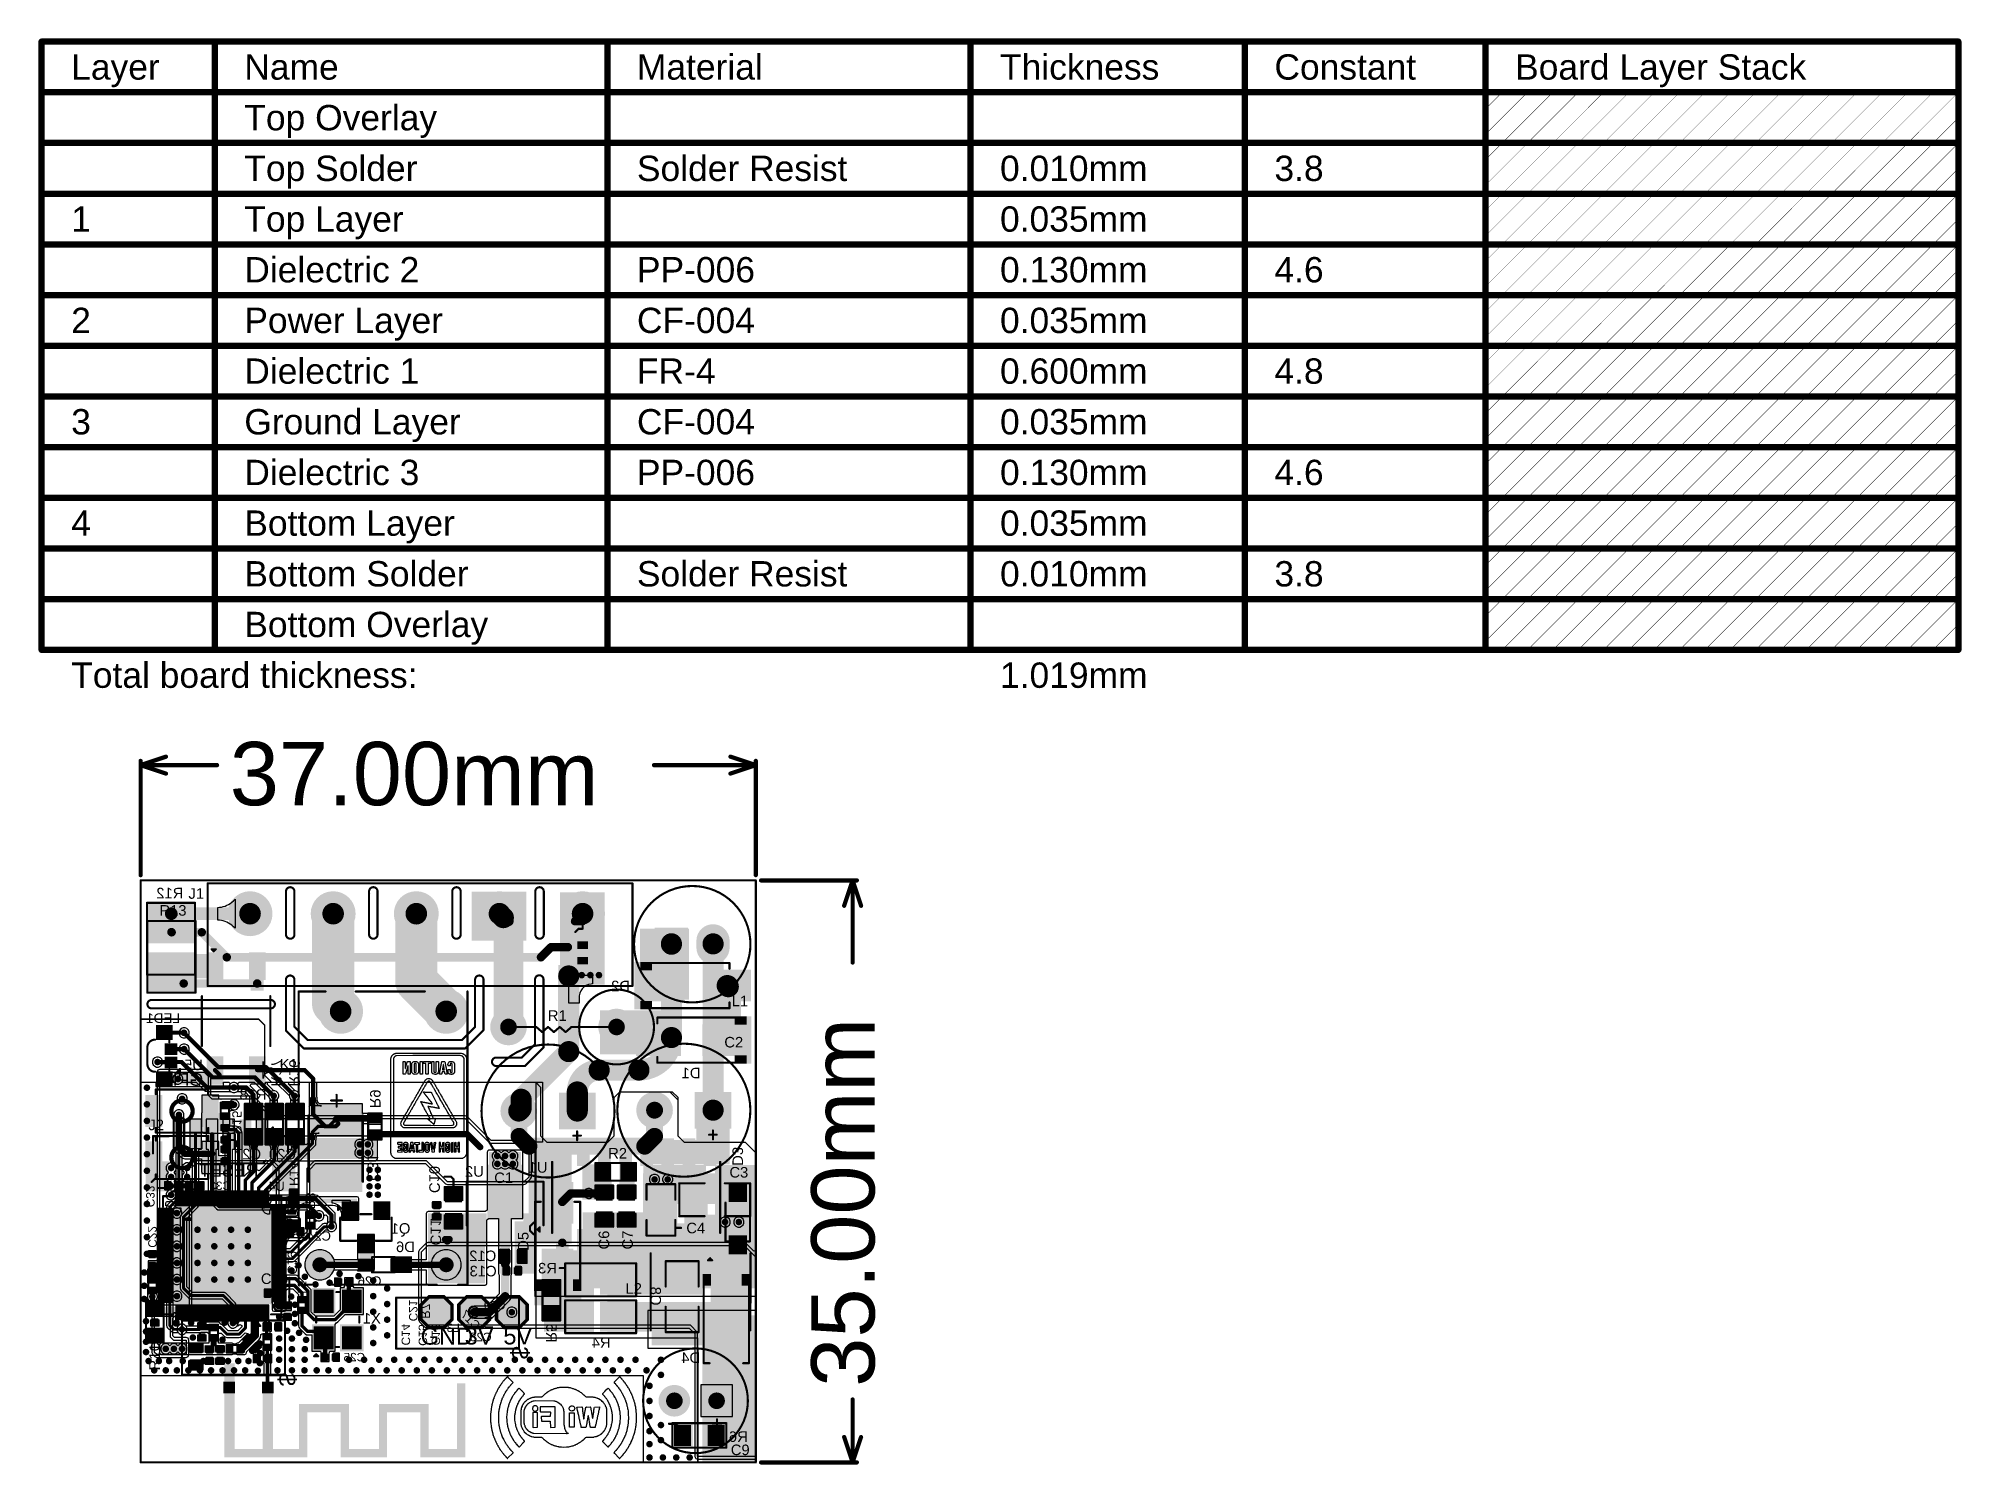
# Model space of a CAD drawing. Header units: millimetres. Extents: x -0.24 to 4.31, y -0.01 to 3.37.
import ezdxf

# ---------------------------------------------------------------- set-up
doc = ezdxf.new("R2010")
doc.units = ezdxf.units.MM
doc.header["$MEASUREMENT"] = 0
for name, color, linetype in [('BottomLayer', 5, 'Continuous'), ('BottomOverlay', 54, 'Continuous'), ('BottomPaste', 16, 'Continuous'), ('BottomSolder', 6, 'Continuous'), ('Mechanical1', 6, 'Continuous'), ('Mechanical2', 216, 'Continuous'), ('MidLayer1', 16, 'Continuous'), ('MidLayer2', 76, 'Continuous'), ('MultiLayer', 9, 'Continuous'), ('PadHoleLayer', 156, 'Continuous'), ('TopLayer', 1, 'Continuous'), ('TopOverlay', 2, 'Continuous'), ('TopPaste', 8, 'Continuous'), ('TopSolder', 216, 'Continuous'), ('ViaHoleLayer', 16, 'Continuous')]:
    doc.layers.add(name, color=color, linetype=linetype)
doc.styles.add('Arial', font='', dxfattribs={"height": 0.2})
doc.styles.get('Arial').set_extended_font_data('Arial')

msp = doc.modelspace()

# ---------------------------------------------------------------- texts
at = {"layer": 'BottomOverlay', "style": 'Arial', "text_generation_flag": 2}
for s, height, p in [('R12', 0.025, (0.1012, 1.3315)), ('D2', 0.025, (1.1588, 1.1115)), ('LED1', 0.023, (0.0933, 1.0365)), ('U5', 0.025, (0.1474, 0.9248)), ('D1', 0.025, (1.3257, 0.9055)), ('R18', 0.025, (0.298, 0.8548)), ('C27', 0.025, (0.2853, 0.7135)), ('C20', 0.025, (0.3679, 0.7133)), ('U2', 0.025, (0.8128, 0.6725)), ('U1', 0.025, (0.9634, 0.682)), ('C33', 0.02, (0.2141, 0.641)), ('U4', 0.022, (0.3413, 0.639)), ('Q1', 0.025, (0.6387, 0.5375)), ('C24', 0.022, (0.4507, 0.5212)), ('D6', 0.025, (0.6494, 0.494)), ('C12', 0.025, (0.8422, 0.4726)), ('C13', 0.025, (0.8432, 0.4365)), ('R3', 0.025, (0.9858, 0.4435)), ('C26', 0.022, (0.5704, 0.4144)), ('C29', 0.02, (0.8639, 0.3582)), ('X1', 0.025, (0.5689, 0.3246)), ('L3', 0.02, (0.7559, 0.3048)), ('C28', 0.02, (0.8311, 0.2831)), ('R4', 0.025, (1.1128, 0.2675)), ('C25', 0.02, (0.5317, 0.2353)), ('D4', 0.025, (1.3248, 0.2315)), ('R6', 0.025, (1.4377, 0.0446))]:
    msp.add_text(s, height=height, dxfattribs=at).set_placement(p)
for s, height, rotation, p in [('GPIO', 0.03, 360, (0.1482, 0.8877)), ('R17', 0.025, 270, (0.3095, 0.8858)), ('R16', 0.025, 270, (0.352, 0.8857)), ('R9', 0.025, 270, (0.5432, 0.8343)), ('R15', 0.022, 270, (0.217, 0.7725)), ('D3', 0.025, 270, (1.4015, 0.6982)), ('RESET', 0.03, 360, (0.2789, 0.6727)), ('R14', 0.022, 270, (0.3531, 0.6505)), ('C31', 0.025, 270, (0.5375, 0.6628)), ('C10', 0.025, 270, (0.6835, 0.6338)), ('C32', 0.02, 270, (0.013, 0.6003)), ('R8', 0.022, 270, (0.391, 0.5957)), ('C22', 0.02, 270, (0.018, 0.5043)), ('C11', 0.025, 270, (0.6865, 0.5099)), ('C19', 0.022, 270, (0.348, 0.4405)), ('L5', 0.02, 270, (0.372, 0.3953)), ('C8', 0.025, 270, (1.2071, 0.3674)), ('C21', 0.02, 270, (0.6356, 0.3301)), ('R7', 0.02, 270, (0.6653, 0.3361)), ('C14', 0.02, 270, (0.618, 0.273)), ('C15', 0.02, 270, (0.6583, 0.2719)), ('C16', 0.02, 270, (0.689, 0.273)), ('C17', 0.02, 315, (0.7923, 0.3084)), ('L4', 0.02, 270, (0.8147, 0.313)), ('R5', 0.025, 270, (0.9603, 0.28)), ('C30', 0.02, 270, (0.0241, 0.2593)), ('$', 0.04, 270, (0.8787, 0.2396)), ('$', 0.04, 270, (0.3274, 0.1766))]:
    msp.add_text(s, height=height, rotation=rotation, dxfattribs=at).set_placement(p)
at = {"layer": 'Mechanical1', "style": 'Arial'}
for s, height, p in [('Layer', 0.06, (-0.1644, 3.27)), ('Name', 0.06, (0.2455, 3.27)), ('Material', 0.06, (1.1752, 3.27)), ('Thickness', 0.06, (2.035, 3.27)), ('Constant', 0.06, (2.6848, 3.27)), ('Board Layer Stack', 0.06, (3.2547, 3.27)), ('Top Overlay', 0.06, (0.2455, 3.15)), ('Top Solder', 0.06, (0.2455, 3.03)), ('Solder Resist', 0.06, (1.1752, 3.03)), ('0.010mm', 0.06, (2.035, 3.03)), ('3.8', 0.06, (2.6848, 3.03)), ('1', 0.06, (-0.1644, 2.91)), ('Top Layer', 0.06, (0.2455, 2.91)), ('0.035mm', 0.06, (2.035, 2.91)), ('Dielectric 2', 0.06, (0.2455, 2.79)), ('PP-006', 0.06, (1.1752, 2.79)), ('0.130mm', 0.06, (2.035, 2.79)), ('4.6', 0.06, (2.6848, 2.79)), ('2', 0.06, (-0.1644, 2.67)), ('Power Layer', 0.06, (0.2455, 2.67)), ('CF-004', 0.06, (1.1752, 2.67)), ('0.035mm', 0.06, (2.035, 2.67)), ('Dielectric 1', 0.06, (0.2455, 2.55)), ('FR-4', 0.06, (1.1752, 2.55)), ('0.600mm', 0.06, (2.035, 2.55)), ('4.8', 0.06, (2.6848, 2.55)), ('3', 0.06, (-0.1644, 2.43)), ('Ground Layer', 0.06, (0.2455, 2.43)), ('CF-004', 0.06, (1.1752, 2.43)), ('0.035mm', 0.06, (2.035, 2.43)), ('Dielectric 3', 0.06, (0.2455, 2.31)), ('PP-006', 0.06, (1.1752, 2.31)), ('0.130mm', 0.06, (2.035, 2.31)), ('4.6', 0.06, (2.6848, 2.31)), ('4', 0.06, (-0.1644, 2.19)), ('Bottom Layer', 0.06, (0.2455, 2.19)), ('0.035mm', 0.06, (2.035, 2.19)), ('Bottom Solder', 0.06, (0.2455, 2.07)), ('Solder Resist', 0.06, (1.1752, 2.07)), ('0.010mm', 0.06, (2.035, 2.07)), ('3.8', 0.06, (2.6848, 2.07)), ('Bottom Overlay', 0.06, (0.2455, 1.95)), ('Total board thickness:', 0.06, (-0.1644, 1.83)), ('1.019mm', 0.06, (2.035, 1.83)), ('37.00mm', 0.15, (0.211, 1.552))]:
    msp.add_text(s, height=height, dxfattribs=at).set_placement(p)
msp.add_text('35.00mm', height=0.15, rotation=90, dxfattribs=at).set_placement((1.738, 0.175))
at = {"layer": 'TopOverlay', "style": 'Arial'}
for s, height, p in [('J1', 0.025, (0.1133, 1.3305)), ('R13', 0.025, (0.0446, 1.2905)), ('L1', 0.025, (1.3997, 1.0759)), ('R1', 0.025, (0.9643, 1.0415)), ('C2', 0.025, (1.3822, 0.9785)), ('K1', 0.025, (0.3293, 0.9265)), ('J2', 0.025, (0.0184, 0.7826)), ('R2', 0.025, (1.1072, 0.7155)), ('C3', 0.025, (1.3942, 0.6705)), ('C1', 0.025, (0.8373, 0.6575)), ('C4', 0.025, (1.2922, 0.5385)), ('C18', 0.025, (0.2848, 0.4185)), ('L2', 0.025, (1.1482, 0.3954)), ('GND', 0.04, (0.663, 0.2749)), ('3V', 0.04, (0.7675, 0.2752)), ('5V', 0.04, (0.8589, 0.2754)), ('C9', 0.025, (1.3975, 0.0133))]:
    msp.add_text(s, height=height, dxfattribs=at).set_placement(p)
for s, p in [('D5', (0.9185, 0.4972)), ('C6', (1.1095, 0.5002)), ('C7', (1.1655, 0.5002)), ('R10', (0.075, 0.3994)), ('R11', (0.0455, 0.2139))]:
    msp.add_text(s, height=0.025, rotation=90, dxfattribs=at).set_placement(p)

# ---------------------------------------------------------------- blocks, each defined once
blk = doc.blocks.new('IND_0201_B_1')
at = {"layer": 'BottomLayer'}
for points in [[(-0.0157, 0.0059), (-0.0059, 0.0059), (-0.0059, -0.0059), (-0.0157, -0.0059)], [(0.0059, 0.0059), (0.0157, 0.0059), (0.0157, -0.0059), (0.0059, -0.0059)]]:
    blk.add_hatch(color=5, dxfattribs=at).paths.add_polyline_path(points)
at = {"layer": 'BottomPaste'}
for points in [[(-0.0157, 0.0059), (-0.0059, 0.0059), (-0.0059, -0.0059), (-0.0157, -0.0059)], [(0.0059, 0.0059), (0.0157, 0.0059), (0.0157, -0.0059), (0.0059, -0.0059)]]:
    blk.add_hatch(color=16, dxfattribs=at).paths.add_polyline_path(points)
at = {"layer": 'BottomSolder'}
for points in [[(-0.0179, 0.0081), (-0.0037, 0.0081), (-0.0037, -0.0081), (-0.0179, -0.0081)], [(0.0037, 0.0081), (0.0179, 0.0081), (0.0179, -0.0081), (0.0037, -0.0081)]]:
    blk.add_hatch(color=6, dxfattribs=at).paths.add_polyline_path(points)
at = {"layer": 'BottomOverlay', "const_width": 0.005}
for points in [[(-0.019, -0.009), (-0.019, 0.009)], [(-0.019, 0.009), (0.019, 0.009)], [(0.019, -0.009), (0.019, 0.009)], [(-0.019, -0.009), (0.019, -0.009)]]:
    blk.add_lwpolyline(points, dxfattribs=at)
at = {"layer": 'BottomOverlay', "const_width": 0.0025}
for points in [[(-0.0203, 0.009, 1), (-0.0177, 0.009, 1)], [(-0.0203, 0.009, 1), (-0.0177, 0.009, 1)], [(0.0177, 0.009, 1), (0.0203, 0.009, 1)], [(0.0177, 0.009, 1), (0.0203, 0.009, 1)], [(-0.0203, -0.009, 1), (-0.0177, -0.009, 1)], [(-0.0203, -0.009, 1), (-0.0177, -0.009, 1)], [(0.0177, -0.009, 1), (0.0203, -0.009, 1)], [(0.0177, -0.009, 1), (0.0203, -0.009, 1)]]:
    blk.add_lwpolyline(points, format="xyb", close=True, dxfattribs=at)
blk = doc.blocks.new('CAP_0201_B_2')
at = {"layer": 'BottomLayer'}
for points in [[(-0.0177, 0.0059), (-0.0059, 0.0059), (-0.0059, -0.0059), (-0.0177, -0.0059)], [(0.0059, 0.0059), (0.0177, 0.0059), (0.0177, -0.0059), (0.0059, -0.0059)]]:
    blk.add_hatch(color=5, dxfattribs=at).paths.add_polyline_path(points)
at = {"layer": 'BottomPaste'}
for points in [[(-0.0177, 0.0059), (-0.0059, 0.0059), (-0.0059, -0.0059), (-0.0177, -0.0059)], [(0.0059, 0.0059), (0.0177, 0.0059), (0.0177, -0.0059), (0.0059, -0.0059)]]:
    blk.add_hatch(color=16, dxfattribs=at).paths.add_polyline_path(points)
at = {"layer": 'BottomSolder'}
for points in [[(-0.0199, 0.0081), (-0.0037, 0.0081), (-0.0037, -0.0081), (-0.0199, -0.0081)], [(0.0037, 0.0081), (0.0199, 0.0081), (0.0199, -0.0081), (0.0037, -0.0081)]]:
    blk.add_hatch(color=6, dxfattribs=at).paths.add_polyline_path(points)
at = {"layer": 'BottomOverlay', "const_width": 0.005}
for points in [[(-0.021, 0.009), (-0.021, -0.009)], [(-0.008, 0.009), (-0.021, 0.009)], [(0.021, 0.009), (0.008, 0.009)], [(0.021, 0.009), (0.021, -0.009)], [(-0.008, -0.009), (-0.021, -0.009)], [(0.021, -0.009), (0.008, -0.009)]]:
    blk.add_lwpolyline(points, dxfattribs=at)
at = {"layer": 'BottomOverlay', "const_width": 0.0025}
for points in [[(-0.0222, 0.009, 1), (-0.0198, 0.009, 1)], [(-0.0222, 0.009, 1), (-0.0198, 0.009, 1)], [(-0.0092, 0.009, 1), (-0.0067, 0.009, 1)], [(0.0067, 0.009, 1), (0.0092, 0.009, 1)], [(0.0198, 0.009, 1), (0.0222, 0.009, 1)], [(0.0198, 0.009, 1), (0.0222, 0.009, 1)], [(-0.0222, -0.009, 1), (-0.0198, -0.009, 1)], [(-0.0222, -0.009, 1), (-0.0198, -0.009, 1)], [(-0.0092, -0.009, 1), (-0.0067, -0.009, 1)], [(0.0067, -0.009, 1), (0.0092, -0.009, 1)], [(0.0198, -0.009, 1), (0.0222, -0.009, 1)], [(0.0198, -0.009, 1), (0.0222, -0.009, 1)]]:
    blk.add_lwpolyline(points, format="xyb", close=True, dxfattribs=at)
blk = doc.blocks.new('IND_0201_B_3')
at = {"layer": 'BottomLayer'}
for points in [[(-0.0157, 0.0059), (-0.0059, 0.0059), (-0.0059, -0.0059), (-0.0157, -0.0059)], [(0.0059, 0.0059), (0.0157, 0.0059), (0.0157, -0.0059), (0.0059, -0.0059)]]:
    blk.add_hatch(color=5, dxfattribs=at).paths.add_polyline_path(points)
at = {"layer": 'BottomPaste'}
for points in [[(-0.0157, 0.0059), (-0.0059, 0.0059), (-0.0059, -0.0059), (-0.0157, -0.0059)], [(0.0059, 0.0059), (0.0157, 0.0059), (0.0157, -0.0059), (0.0059, -0.0059)]]:
    blk.add_hatch(color=16, dxfattribs=at).paths.add_polyline_path(points)
at = {"layer": 'BottomSolder'}
for points in [[(-0.0179, 0.0081), (-0.0037, 0.0081), (-0.0037, -0.0081), (-0.0179, -0.0081)], [(0.0037, 0.0081), (0.0179, 0.0081), (0.0179, -0.0081), (0.0037, -0.0081)]]:
    blk.add_hatch(color=6, dxfattribs=at).paths.add_polyline_path(points)
at = {"layer": 'BottomOverlay', "const_width": 0.005}
for points in [[(-0.019, -0.009), (-0.019, 0.009)], [(0.019, 0.009), (-0.019, 0.009)], [(0.019, -0.009), (0.019, 0.009)], [(0.019, -0.009), (-0.019, -0.009)]]:
    blk.add_lwpolyline(points, dxfattribs=at)
at = {"layer": 'BottomOverlay', "const_width": 0.0025}
for points in [[(-0.0203, 0.009, 1), (-0.0177, 0.009, 1)], [(-0.0203, 0.009, 1), (-0.0177, 0.009, 1)], [(0.0177, 0.009, 1), (0.0203, 0.009, 1)], [(0.0177, 0.009, 1), (0.0203, 0.009, 1)], [(-0.0203, -0.009, 1), (-0.0177, -0.009, 1)], [(-0.0203, -0.009, 1), (-0.0177, -0.009, 1)], [(0.0177, -0.009, 1), (0.0203, -0.009, 1)], [(0.0177, -0.009, 1), (0.0203, -0.009, 1)]]:
    blk.add_lwpolyline(points, format="xyb", close=True, dxfattribs=at)
blk = doc.blocks.new('CAP_0201_B_4')
at = {"layer": 'BottomLayer'}
for points in [[(-0.0177, 0.0059), (-0.0059, 0.0059), (-0.0059, -0.0059), (-0.0177, -0.0059)], [(0.0059, 0.0059), (0.0177, 0.0059), (0.0177, -0.0059), (0.0059, -0.0059)]]:
    blk.add_hatch(color=5, dxfattribs=at).paths.add_polyline_path(points)
at = {"layer": 'BottomPaste'}
for points in [[(-0.0177, 0.0059), (-0.0059, 0.0059), (-0.0059, -0.0059), (-0.0177, -0.0059)], [(0.0059, 0.0059), (0.0177, 0.0059), (0.0177, -0.0059), (0.0059, -0.0059)]]:
    blk.add_hatch(color=16, dxfattribs=at).paths.add_polyline_path(points)
at = {"layer": 'BottomSolder'}
for points in [[(-0.0199, 0.0081), (-0.0037, 0.0081), (-0.0037, -0.0081), (-0.0199, -0.0081)], [(0.0037, 0.0081), (0.0199, 0.0081), (0.0199, -0.0081), (0.0037, -0.0081)]]:
    blk.add_hatch(color=6, dxfattribs=at).paths.add_polyline_path(points)
at = {"layer": 'BottomOverlay', "const_width": 0.005}
for points in [[(-0.021, 0.009), (-0.008, 0.009)], [(-0.021, 0.009), (-0.021, -0.009)], [(0.008, 0.009), (0.021, 0.009)], [(0.021, 0.009), (0.021, -0.009)], [(-0.021, -0.009), (-0.008, -0.009)], [(0.008, -0.009), (0.021, -0.009)]]:
    blk.add_lwpolyline(points, dxfattribs=at)
at = {"layer": 'BottomOverlay', "const_width": 0.0025}
for points in [[(-0.0222, 0.009, 1), (-0.0198, 0.009, 1)], [(-0.0222, 0.009, 1), (-0.0198, 0.009, 1)], [(-0.0092, 0.009, 1), (-0.0067, 0.009, 1)], [(0.0067, 0.009, 1), (0.0092, 0.009, 1)], [(0.0198, 0.009, 1), (0.0222, 0.009, 1)], [(0.0198, 0.009, 1), (0.0222, 0.009, 1)], [(-0.0222, -0.009, 1), (-0.0198, -0.009, 1)], [(-0.0222, -0.009, 1), (-0.0198, -0.009, 1)], [(-0.0092, -0.009, 1), (-0.0067, -0.009, 1)], [(0.0067, -0.009, 1), (0.0092, -0.009, 1)], [(0.0198, -0.009, 1), (0.0222, -0.009, 1)], [(0.0198, -0.009, 1), (0.0222, -0.009, 1)]]:
    blk.add_lwpolyline(points, format="xyb", close=True, dxfattribs=at)
blk = doc.blocks.new('CAP_0201_B_5')
at = {"layer": 'BottomLayer'}
for points in [[(-0.0177, 0.0059), (-0.0059, 0.0059), (-0.0059, -0.0059), (-0.0177, -0.0059)], [(0.0059, 0.0059), (0.0177, 0.0059), (0.0177, -0.0059), (0.0059, -0.0059)]]:
    blk.add_hatch(color=5, dxfattribs=at).paths.add_polyline_path(points)
at = {"layer": 'BottomPaste'}
for points in [[(-0.0177, 0.0059), (-0.0059, 0.0059), (-0.0059, -0.0059), (-0.0177, -0.0059)], [(0.0059, 0.0059), (0.0177, 0.0059), (0.0177, -0.0059), (0.0059, -0.0059)]]:
    blk.add_hatch(color=16, dxfattribs=at).paths.add_polyline_path(points)
at = {"layer": 'BottomSolder'}
for points in [[(-0.0199, 0.0081), (-0.0037, 0.0081), (-0.0037, -0.0081), (-0.0199, -0.0081)], [(0.0037, 0.0081), (0.0199, 0.0081), (0.0199, -0.0081), (0.0037, -0.0081)]]:
    blk.add_hatch(color=6, dxfattribs=at).paths.add_polyline_path(points)
at = {"layer": 'BottomOverlay', "const_width": 0.005}
for points in [[(-0.021, 0.009), (-0.008, 0.009)], [(-0.021, -0.009), (-0.021, 0.009)], [(0.008, 0.009), (0.021, 0.009)], [(0.021, -0.009), (0.021, 0.009)], [(-0.021, -0.009), (-0.008, -0.009)], [(0.008, -0.009), (0.021, -0.009)]]:
    blk.add_lwpolyline(points, dxfattribs=at)
at = {"layer": 'BottomOverlay', "const_width": 0.0025}
for points in [[(-0.0222, 0.009, 1), (-0.0198, 0.009, 1)], [(-0.0222, 0.009, 1), (-0.0198, 0.009, 1)], [(-0.0092, 0.009, 1), (-0.0067, 0.009, 1)], [(0.0067, 0.009, 1), (0.0092, 0.009, 1)], [(0.0198, 0.009, 1), (0.0222, 0.009, 1)], [(0.0198, 0.009, 1), (0.0222, 0.009, 1)], [(-0.0222, -0.009, 1), (-0.0198, -0.009, 1)], [(-0.0222, -0.009, 1), (-0.0198, -0.009, 1)], [(-0.0092, -0.009, 1), (-0.0067, -0.009, 1)], [(0.0067, -0.009, 1), (0.0092, -0.009, 1)], [(0.0198, -0.009, 1), (0.0222, -0.009, 1)], [(0.0198, -0.009, 1), (0.0222, -0.009, 1)]]:
    blk.add_lwpolyline(points, format="xyb", close=True, dxfattribs=at)
blk = doc.blocks.new('R___1210_6')
at = {"layer": 'TopLayer'}
for points in [[(-0.0811, 0.0535), (-0.0362, 0.0535), (-0.0362, -0.0535), (-0.0811, -0.0535)], [(0.0362, 0.0535), (0.0811, 0.0535), (0.0811, -0.0535), (0.0362, -0.0535)]]:
    blk.add_hatch(color=1, dxfattribs=at).paths.add_polyline_path(points)
at = {"layer": 'TopPaste'}
for points in [[(-0.0811, 0.0535), (-0.0362, 0.0535), (-0.0362, -0.0535), (-0.0811, -0.0535)], [(0.0362, 0.0535), (0.0811, 0.0535), (0.0811, -0.0535), (0.0362, -0.0535)]]:
    blk.add_hatch(color=8, dxfattribs=at).paths.add_polyline_path(points)
at = {"layer": 'TopSolder'}
for points in [[(-0.0851, 0.0575), (-0.0322, 0.0575), (-0.0322, -0.0575), (-0.0851, -0.0575)], [(0.0322, 0.0575), (0.0851, 0.0575), (0.0851, -0.0575), (0.0322, -0.0575)]]:
    blk.add_hatch(color=216, dxfattribs=at).paths.add_polyline_path(points)
at = {"layer": 'TopOverlay', "const_width": 0.005}
for points in [[(0.085, 0.057), (-0.085, 0.057)], [(-0.085, -0.057), (-0.085, 0.057)], [(0.085, -0.057), (0.085, 0.057)], [(0.085, -0.057), (-0.085, -0.057)]]:
    blk.add_lwpolyline(points, dxfattribs=at)
at = {"layer": 'TopOverlay', "const_width": 0.0025}
for points in [[(-0.0862, 0.057, 1), (-0.0838, 0.057, 1)], [(-0.0862, 0.057, 1), (-0.0838, 0.057, 1)], [(0.0838, 0.057, 1), (0.0862, 0.057, 1)], [(0.0838, 0.057, 1), (0.0862, 0.057, 1)], [(-0.0862, -0.057, 1), (-0.0838, -0.057, 1)], [(-0.0862, -0.057, 1), (-0.0838, -0.057, 1)], [(0.0838, -0.057, 1), (0.0862, -0.057, 1)], [(0.0838, -0.057, 1), (0.0862, -0.057, 1)]]:
    blk.add_lwpolyline(points, format="xyb", close=True, dxfattribs=at)
blk = doc.blocks.new('MO2WS_VERTICAL_TYPE_7')
at = {"layer": 'BottomLayer'}
h = blk.add_hatch(color=5, dxfattribs=at)
edge = h.paths.add_edge_path()
edge.add_arc((0, 0), 0.0394, 0, 360)
h = blk.add_hatch(color=5, dxfattribs=at)
edge = h.paths.add_edge_path()
edge.add_arc((0.2559, 0), 0.0394, 0, 360)
at = {"layer": 'BottomSolder'}
h = blk.add_hatch(color=6, dxfattribs=at)
edge = h.paths.add_edge_path()
edge.add_arc((0, 0), 0.0434, 0, 360)
h = blk.add_hatch(color=6, dxfattribs=at)
edge = h.paths.add_edge_path()
edge.add_arc((0.2559, 0), 0.0434, 0, 360)
at = {"layer": 'MidLayer1'}
h = blk.add_hatch(color=16, dxfattribs=at)
edge = h.paths.add_edge_path()
edge.add_arc((0, 0), 0.0394, 0, 360)
h = blk.add_hatch(color=16, dxfattribs=at)
edge = h.paths.add_edge_path()
edge.add_arc((0.2559, 0), 0.0394, 0, 360)
at = {"layer": 'MidLayer2'}
h = blk.add_hatch(color=76, dxfattribs=at)
edge = h.paths.add_edge_path()
edge.add_arc((0, 0), 0.0394, 0, 360)
h = blk.add_hatch(color=76, dxfattribs=at)
edge = h.paths.add_edge_path()
edge.add_arc((0.2559, 0), 0.0394, 0, 360)
at = {"layer": 'MultiLayer'}
h = blk.add_hatch(color=9, dxfattribs=at)
edge = h.paths.add_edge_path()
edge.add_arc((0, 0), 0.0394, 0, 360)
h = blk.add_hatch(color=9, dxfattribs=at)
edge = h.paths.add_edge_path()
edge.add_arc((0.2559, 0), 0.0394, 0, 360)
at = {"layer": 'PadHoleLayer'}
h = blk.add_hatch(color=156, dxfattribs=at)
edge = h.paths.add_edge_path()
edge.add_arc((0, 0), 0.0197, 0, 360)
h = blk.add_hatch(color=156, dxfattribs=at)
edge = h.paths.add_edge_path()
edge.add_arc((0.2559, 0), 0.0197, 0, 360)
at = {"layer": 'TopLayer'}
h = blk.add_hatch(color=1, dxfattribs=at)
edge = h.paths.add_edge_path()
edge.add_arc((0, 0), 0.0394, 0, 360)
h = blk.add_hatch(color=1, dxfattribs=at)
edge = h.paths.add_edge_path()
edge.add_arc((0.2559, 0), 0.0394, 0, 360)
at = {"layer": 'TopSolder'}
h = blk.add_hatch(color=216, dxfattribs=at)
edge = h.paths.add_edge_path()
edge.add_arc((0, 0), 0.0434, 0, 360)
h = blk.add_hatch(color=216, dxfattribs=at)
edge = h.paths.add_edge_path()
edge.add_arc((0.2559, 0), 0.0434, 0, 360)
at = {"layer": 'TopOverlay'}
for points, const_width in [([(0.0886, 0, 1), (-0.0886, 0, 1)], 0.005), ([(-0.0898, 0, 1), (-0.0873, 0, 1)], 0.0025), ([(-0.0013, 0, 1), (0.0013, 0, 1)], 0.0025), ([(0.0873, 0, 1), (0.0898, 0, 1)], 0.0025), ([(0.1047, 0, 1), (0.1072, 0, 1)], 0.0025), ([(0.1055, 0, 1), (0.108, 0, 1)], 0.0025), ([(0.1194, 0.0121, 1), (0.1219, 0.0121, 1)], 0.0025), ([(0.1194, 0.0121, 1), (0.1219, 0.0121, 1)], 0.0025), ([(0.1332, 0, 1), (0.1357, 0, 1)], 0.0025), ([(0.1332, 0, 1), (0.1357, 0, 1)], 0.0025), ([(0.1471, 0.0121, 1), (0.1496, 0.0121, 1)], 0.0025), ([(0.1471, 0.0121, 1), (0.1496, 0.0121, 1)], 0.0025), ([(0.161, 0, 1), (0.1635, 0, 1)], 0.0025), ([(0.161, 0, 1), (0.1635, 0, 1)], 0.0025), ([(0.1749, 0.0121, 1), (0.1774, 0.0121, 1)], 0.0025), ([(0.1749, 0.0121, 1), (0.1774, 0.0121, 1)], 0.0025), ([(0.1888, 0, 1), (0.1913, 0, 1)], 0.0025), ([(0.1888, 0, 1), (0.1913, 0, 1)], 0.0025), ([(0.2547, 0, 1), (0.2572, 0, 1)], 0.0025)]:
    blk.add_lwpolyline(points, format="xyb", close=True, dxfattribs=dict(at, const_width=const_width))
at = {"layer": 'TopOverlay', "const_width": 0.005}
for points in [[(0.106, 0), (0, 0)], [(0.1206, 0.0121), (0.1067, 0)], [(0.1345, 0), (0.1206, 0.0121)], [(0.1484, 0.0121), (0.1345, 0)], [(0.1622, 0), (0.1484, 0.0121)], [(0.1761, 0.0121), (0.1622, 0)], [(0.19, 0), (0.1761, 0.0121)], [(0.2559, 0), (0.19, 0)]]:
    blk.add_lwpolyline(points, dxfattribs=at)
blk = doc.blocks.new('IND_0201_B_8')
at = {"layer": 'BottomLayer'}
for points in [[(-0.0157, 0.0059), (-0.0059, 0.0059), (-0.0059, -0.0059), (-0.0157, -0.0059)], [(0.0059, 0.0059), (0.0157, 0.0059), (0.0157, -0.0059), (0.0059, -0.0059)]]:
    blk.add_hatch(color=5, dxfattribs=at).paths.add_polyline_path(points)
at = {"layer": 'BottomPaste'}
for points in [[(-0.0157, 0.0059), (-0.0059, 0.0059), (-0.0059, -0.0059), (-0.0157, -0.0059)], [(0.0059, 0.0059), (0.0157, 0.0059), (0.0157, -0.0059), (0.0059, -0.0059)]]:
    blk.add_hatch(color=16, dxfattribs=at).paths.add_polyline_path(points)
at = {"layer": 'BottomSolder'}
for points in [[(-0.0179, 0.0081), (-0.0037, 0.0081), (-0.0037, -0.0081), (-0.0179, -0.0081)], [(0.0037, 0.0081), (0.0179, 0.0081), (0.0179, -0.0081), (0.0037, -0.0081)]]:
    blk.add_hatch(color=6, dxfattribs=at).paths.add_polyline_path(points)
at = {"layer": 'BottomOverlay', "const_width": 0.005}
for points in [[(-0.019, 0.009), (0.019, 0.009)], [(-0.019, 0.009), (-0.019, -0.009)], [(0.019, 0.009), (0.019, -0.009)], [(-0.019, -0.009), (0.019, -0.009)]]:
    blk.add_lwpolyline(points, dxfattribs=at)
at = {"layer": 'BottomOverlay', "const_width": 0.0025}
for points in [[(-0.0203, 0.009, 1), (-0.0177, 0.009, 1)], [(-0.0203, 0.009, 1), (-0.0177, 0.009, 1)], [(0.0177, 0.009, 1), (0.0203, 0.009, 1)], [(0.0177, 0.009, 1), (0.0203, 0.009, 1)], [(-0.0203, -0.009, 1), (-0.0177, -0.009, 1)], [(-0.0203, -0.009, 1), (-0.0177, -0.009, 1)], [(0.0177, -0.009, 1), (0.0203, -0.009, 1)], [(0.0177, -0.009, 1), (0.0203, -0.009, 1)]]:
    blk.add_lwpolyline(points, format="xyb", close=True, dxfattribs=at)
blk = doc.blocks.new('CAP_0201_B_9')
at = {"layer": 'BottomLayer'}
for points in [[(-0.0177, 0.0059), (-0.0059, 0.0059), (-0.0059, -0.0059), (-0.0177, -0.0059)], [(0.0059, 0.0059), (0.0177, 0.0059), (0.0177, -0.0059), (0.0059, -0.0059)]]:
    blk.add_hatch(color=5, dxfattribs=at).paths.add_polyline_path(points)
at = {"layer": 'BottomPaste'}
for points in [[(-0.0177, 0.0059), (-0.0059, 0.0059), (-0.0059, -0.0059), (-0.0177, -0.0059)], [(0.0059, 0.0059), (0.0177, 0.0059), (0.0177, -0.0059), (0.0059, -0.0059)]]:
    blk.add_hatch(color=16, dxfattribs=at).paths.add_polyline_path(points)
at = {"layer": 'BottomSolder'}
for points in [[(-0.0199, 0.0081), (-0.0037, 0.0081), (-0.0037, -0.0081), (-0.0199, -0.0081)], [(0.0037, 0.0081), (0.0199, 0.0081), (0.0199, -0.0081), (0.0037, -0.0081)]]:
    blk.add_hatch(color=6, dxfattribs=at).paths.add_polyline_path(points)
at = {"layer": 'BottomOverlay', "const_width": 0.005}
for points in [[(-0.008, 0.009), (-0.021, 0.009)], [(-0.021, 0.009), (-0.021, -0.009)], [(0.021, 0.009), (0.008, 0.009)], [(0.021, 0.009), (0.021, -0.009)], [(-0.008, -0.009), (-0.021, -0.009)], [(0.021, -0.009), (0.008, -0.009)]]:
    blk.add_lwpolyline(points, dxfattribs=at)
at = {"layer": 'BottomOverlay', "const_width": 0.0025}
for points in [[(-0.0222, 0.009, 1), (-0.0198, 0.009, 1)], [(-0.0222, 0.009, 1), (-0.0198, 0.009, 1)], [(-0.0092, 0.009, 1), (-0.0067, 0.009, 1)], [(0.0067, 0.009, 1), (0.0092, 0.009, 1)], [(0.0198, 0.009, 1), (0.0222, 0.009, 1)], [(0.0198, 0.009, 1), (0.0222, 0.009, 1)], [(-0.0222, -0.009, 1), (-0.0198, -0.009, 1)], [(-0.0222, -0.009, 1), (-0.0198, -0.009, 1)], [(-0.0092, -0.009, 1), (-0.0067, -0.009, 1)], [(0.0067, -0.009, 1), (0.0092, -0.009, 1)], [(0.0198, -0.009, 1), (0.0222, -0.009, 1)], [(0.0198, -0.009, 1), (0.0222, -0.009, 1)]]:
    blk.add_lwpolyline(points, format="xyb", close=True, dxfattribs=at)
blk = doc.blocks.new('CAP_0201_B_10')
at = {"layer": 'BottomLayer'}
for points in [[(-0.0177, 0.0059), (-0.0059, 0.0059), (-0.0059, -0.0059), (-0.0177, -0.0059)], [(0.0059, 0.0059), (0.0177, 0.0059), (0.0177, -0.0059), (0.0059, -0.0059)]]:
    blk.add_hatch(color=5, dxfattribs=at).paths.add_polyline_path(points)
at = {"layer": 'BottomPaste'}
for points in [[(-0.0177, 0.0059), (-0.0059, 0.0059), (-0.0059, -0.0059), (-0.0177, -0.0059)], [(0.0059, 0.0059), (0.0177, 0.0059), (0.0177, -0.0059), (0.0059, -0.0059)]]:
    blk.add_hatch(color=16, dxfattribs=at).paths.add_polyline_path(points)
at = {"layer": 'BottomSolder'}
for points in [[(-0.0199, 0.0081), (-0.0037, 0.0081), (-0.0037, -0.0081), (-0.0199, -0.0081)], [(0.0037, 0.0081), (0.0199, 0.0081), (0.0199, -0.0081), (0.0037, -0.0081)]]:
    blk.add_hatch(color=6, dxfattribs=at).paths.add_polyline_path(points)
at = {"layer": 'BottomOverlay', "const_width": 0.005}
for points in [[(-0.021, 0.009), (-0.008, 0.009)], [(-0.021, -0.009), (-0.021, 0.009)], [(0.008, 0.009), (0.021, 0.009)], [(0.021, -0.009), (0.021, 0.009)], [(-0.021, -0.009), (-0.008, -0.009)], [(0.008, -0.009), (0.021, -0.009)]]:
    blk.add_lwpolyline(points, dxfattribs=at)
at = {"layer": 'BottomOverlay', "const_width": 0.0025}
for points in [[(-0.0222, 0.009, 1), (-0.0198, 0.009, 1)], [(-0.0222, 0.009, 1), (-0.0198, 0.009, 1)], [(-0.0092, 0.009, 1), (-0.0067, 0.009, 1)], [(0.0067, 0.009, 1), (0.0092, 0.009, 1)], [(0.0198, 0.009, 1), (0.0222, 0.009, 1)], [(0.0198, 0.009, 1), (0.0222, 0.009, 1)], [(-0.0222, -0.009, 1), (-0.0198, -0.009, 1)], [(-0.0222, -0.009, 1), (-0.0198, -0.009, 1)], [(-0.0092, -0.009, 1), (-0.0067, -0.009, 1)], [(0.0067, -0.009, 1), (0.0092, -0.009, 1)], [(0.0198, -0.009, 1), (0.0222, -0.009, 1)], [(0.0198, -0.009, 1), (0.0222, -0.009, 1)]]:
    blk.add_lwpolyline(points, format="xyb", close=True, dxfattribs=at)
blk = doc.blocks.new('RES_0603_B_11')
at = {"layer": 'BottomLayer'}
for points in [[(-0.045, -0.0175), (-0.045, 0.0175), (-0.015, 0.0175), (-0.015, -0.0175)], [(0.015, -0.0175), (0.015, 0.0175), (0.045, 0.0175), (0.045, -0.0175)]]:
    blk.add_hatch(color=5, dxfattribs=at).paths.add_polyline_path(points)
at = {"layer": 'BottomPaste'}
for points in [[(-0.045, -0.0175), (-0.045, 0.0175), (-0.015, 0.0175), (-0.015, -0.0175)], [(0.015, -0.0175), (0.015, 0.0175), (0.045, 0.0175), (0.045, -0.0175)]]:
    blk.add_hatch(color=16, dxfattribs=at).paths.add_polyline_path(points)
at = {"layer": 'BottomSolder'}
for points in [[(-0.049, -0.0215), (-0.049, 0.0215), (-0.011, 0.0215), (-0.011, -0.0215)], [(0.011, -0.0215), (0.011, 0.0215), (0.049, 0.0215), (0.049, -0.0215)]]:
    blk.add_hatch(color=6, dxfattribs=at).paths.add_polyline_path(points)
at = {"layer": 'BottomOverlay', "const_width": 0.005}
for points in [[(0.048, 0.021), (-0.048, 0.021)], [(-0.048, -0.021), (-0.048, 0.021)], [(0.048, -0.021), (0.048, 0.021)], [(0.048, -0.021), (-0.048, -0.021)]]:
    blk.add_lwpolyline(points, dxfattribs=at)
at = {"layer": 'BottomOverlay', "const_width": 0.0025}
for points in [[(-0.04925, 0.021, 1), (-0.04675, 0.021, 1)], [(-0.04925, 0.021, 1), (-0.04675, 0.021, 1)], [(0.04675, 0.021, 1), (0.04925, 0.021, 1)], [(0.04675, 0.021, 1), (0.04925, 0.021, 1)], [(-0.04925, -0.021, 1), (-0.04675, -0.021, 1)], [(-0.04925, -0.021, 1), (-0.04675, -0.021, 1)], [(0.04675, -0.021, 1), (0.04925, -0.021, 1)], [(0.04675, -0.021, 1), (0.04925, -0.021, 1)]]:
    blk.add_lwpolyline(points, format="xyb", close=True, dxfattribs=at)
blk = doc.blocks.new('6_8UF400V87EC0241_12')
at = {"layer": 'BottomLayer'}
blk.add_hatch(color=5, dxfattribs=at).paths.add_polyline_path([(-0.1087, 0.0394), (-0.0299, 0.0394), (-0.0299, -0.0394), (-0.1087, -0.0394)])
h = blk.add_hatch(color=5, dxfattribs=at)
edge = h.paths.add_edge_path()
edge.add_arc((0.0693, 0), 0.0394, 0, 360)
at = {"layer": 'BottomSolder'}
blk.add_hatch(color=6, dxfattribs=at).paths.add_polyline_path([(-0.1127, 0.0434), (-0.0259, 0.0434), (-0.0259, -0.0434), (-0.1127, -0.0434)])
h = blk.add_hatch(color=6, dxfattribs=at)
edge = h.paths.add_edge_path()
edge.add_arc((0.0693, 0), 0.0434, 0, 360)
at = {"layer": 'MidLayer1'}
blk.add_hatch(color=16, dxfattribs=at).paths.add_polyline_path([(-0.1087, 0.0394), (-0.0299, 0.0394), (-0.0299, -0.0394), (-0.1087, -0.0394)])
h = blk.add_hatch(color=16, dxfattribs=at)
edge = h.paths.add_edge_path()
edge.add_arc((0.0693, 0), 0.0394, 0, 360)
at = {"layer": 'MidLayer2'}
blk.add_hatch(color=76, dxfattribs=at).paths.add_polyline_path([(-0.1087, 0.0394), (-0.0299, 0.0394), (-0.0299, -0.0394), (-0.1087, -0.0394)])
h = blk.add_hatch(color=76, dxfattribs=at)
edge = h.paths.add_edge_path()
edge.add_arc((0.0693, 0), 0.0394, 0, 360)
at = {"layer": 'MultiLayer'}
blk.add_hatch(color=9, dxfattribs=at).paths.add_polyline_path([(-0.1087, 0.0394), (-0.0299, 0.0394), (-0.0299, -0.0394), (-0.1087, -0.0394)])
h = blk.add_hatch(color=9, dxfattribs=at)
edge = h.paths.add_edge_path()
edge.add_arc((0.0693, 0), 0.0394, 0, 360)
at = {"layer": 'PadHoleLayer'}
h = blk.add_hatch(color=156, dxfattribs=at)
edge = h.paths.add_edge_path()
edge.add_arc((-0.0693, 0), 0.0197, 0, 360)
h = blk.add_hatch(color=156, dxfattribs=at)
edge = h.paths.add_edge_path()
edge.add_arc((0.0693, 0), 0.0197, 0, 360)
at = {"layer": 'TopLayer'}
blk.add_hatch(color=1, dxfattribs=at).paths.add_polyline_path([(-0.1087, 0.0394), (-0.0299, 0.0394), (-0.0299, -0.0394), (-0.1087, -0.0394)])
h = blk.add_hatch(color=1, dxfattribs=at)
edge = h.paths.add_edge_path()
edge.add_arc((0.0693, 0), 0.0394, 0, 360)
at = {"layer": 'TopSolder'}
blk.add_hatch(color=216, dxfattribs=at).paths.add_polyline_path([(-0.1127, 0.0434), (-0.0259, 0.0434), (-0.0259, -0.0434), (-0.1127, -0.0434)])
h = blk.add_hatch(color=216, dxfattribs=at)
edge = h.paths.add_edge_path()
edge.add_arc((0.0693, 0), 0.0434, 0, 360)
at = {"layer": 'TopOverlay'}
for points, const_width in [([(0.1575, 0, 1), (-0.1575, 0, 1)], 0.005), ([(-0.0791, 0.0581, 1), (-0.0766, 0.0581, 1)], 0.0025), ([(-0.0701, 0.0691, 1), (-0.0676, 0.0691, 1)], 0.0025), ([(-0.0701, 0.0481, 1), (-0.0676, 0.0481, 1)], 0.0025), ([(-0.0611, 0.0581, 1), (-0.0586, 0.0581, 1)], 0.0025), ([(-0.1587, 0, 1), (-0.1562, 0, 1)], 0.0025), ([(0.1562, 0, 1), (0.1587, 0, 1)], 0.0025)]:
    blk.add_lwpolyline(points, format="xyb", close=True, dxfattribs=dict(at, const_width=const_width))
at = {"layer": 'TopOverlay', "const_width": 0.005}
for points in [[(-0.0599, 0.0581), (-0.0779, 0.0581)], [(-0.0689, 0.0691), (-0.0689, 0.0481)]]:
    blk.add_lwpolyline(points, dxfattribs=at)
blk = doc.blocks.new('6_8UF400V87EC0241_13')
at = {"layer": 'BottomLayer'}
blk.add_hatch(color=5, dxfattribs=at).paths.add_polyline_path([(-0.1087, 0.0394), (-0.0299, 0.0394), (-0.0299, -0.0394), (-0.1087, -0.0394)])
h = blk.add_hatch(color=5, dxfattribs=at)
edge = h.paths.add_edge_path()
edge.add_arc((0.0693, 0), 0.0394, 0, 360)
at = {"layer": 'BottomSolder'}
blk.add_hatch(color=6, dxfattribs=at).paths.add_polyline_path([(-0.1127, 0.0434), (-0.0259, 0.0434), (-0.0259, -0.0434), (-0.1127, -0.0434)])
h = blk.add_hatch(color=6, dxfattribs=at)
edge = h.paths.add_edge_path()
edge.add_arc((0.0693, 0), 0.0434, 0, 360)
at = {"layer": 'MidLayer1'}
blk.add_hatch(color=16, dxfattribs=at).paths.add_polyline_path([(-0.1087, 0.0394), (-0.0299, 0.0394), (-0.0299, -0.0394), (-0.1087, -0.0394)])
h = blk.add_hatch(color=16, dxfattribs=at)
edge = h.paths.add_edge_path()
edge.add_arc((0.0693, 0), 0.0394, 0, 360)
at = {"layer": 'MidLayer2'}
blk.add_hatch(color=76, dxfattribs=at).paths.add_polyline_path([(-0.1087, 0.0394), (-0.0299, 0.0394), (-0.0299, -0.0394), (-0.1087, -0.0394)])
h = blk.add_hatch(color=76, dxfattribs=at)
edge = h.paths.add_edge_path()
edge.add_arc((0.0693, 0), 0.0394, 0, 360)
at = {"layer": 'MultiLayer'}
blk.add_hatch(color=9, dxfattribs=at).paths.add_polyline_path([(-0.1087, 0.0394), (-0.0299, 0.0394), (-0.0299, -0.0394), (-0.1087, -0.0394)])
h = blk.add_hatch(color=9, dxfattribs=at)
edge = h.paths.add_edge_path()
edge.add_arc((0.0693, 0), 0.0394, 0, 360)
at = {"layer": 'PadHoleLayer'}
h = blk.add_hatch(color=156, dxfattribs=at)
edge = h.paths.add_edge_path()
edge.add_arc((-0.0693, 0), 0.0197, 0, 360)
h = blk.add_hatch(color=156, dxfattribs=at)
edge = h.paths.add_edge_path()
edge.add_arc((0.0693, 0), 0.0197, 0, 360)
at = {"layer": 'TopLayer'}
blk.add_hatch(color=1, dxfattribs=at).paths.add_polyline_path([(-0.1087, 0.0394), (-0.0299, 0.0394), (-0.0299, -0.0394), (-0.1087, -0.0394)])
h = blk.add_hatch(color=1, dxfattribs=at)
edge = h.paths.add_edge_path()
edge.add_arc((0.0693, 0), 0.0394, 0, 360)
at = {"layer": 'TopSolder'}
blk.add_hatch(color=216, dxfattribs=at).paths.add_polyline_path([(-0.1127, 0.0434), (-0.0259, 0.0434), (-0.0259, -0.0434), (-0.1127, -0.0434)])
h = blk.add_hatch(color=216, dxfattribs=at)
edge = h.paths.add_edge_path()
edge.add_arc((0.0693, 0), 0.0434, 0, 360)
at = {"layer": 'TopOverlay'}
for points, const_width in [([(0.1575, 0, 1), (-0.1575, 0, 1)], 0.005), ([(-0.0791, 0.0581, 1), (-0.0766, 0.0581, 1)], 0.0025), ([(-0.0701, 0.0691, 1), (-0.0676, 0.0691, 1)], 0.0025), ([(-0.0701, 0.0481, 1), (-0.0676, 0.0481, 1)], 0.0025), ([(-0.0611, 0.0581, 1), (-0.0586, 0.0581, 1)], 0.0025), ([(-0.1587, 0, 1), (-0.1562, 0, 1)], 0.0025), ([(0.1562, 0, 1), (0.1587, 0, 1)], 0.0025)]:
    blk.add_lwpolyline(points, format="xyb", close=True, dxfattribs=dict(at, const_width=const_width))
at = {"layer": 'TopOverlay', "const_width": 0.005}
for points in [[(-0.0599, 0.0581), (-0.0779, 0.0581)], [(-0.0689, 0.0691), (-0.0689, 0.0481)]]:
    blk.add_lwpolyline(points, dxfattribs=at)
blk = doc.blocks.new('YNR6045_221M_14')
at = {"layer": 'TopLayer'}
for points in [[(-0.122, 0.1122), (-0.0551, 0.1122), (-0.0551, -0.1122), (-0.122, -0.1122)], [(0.0551, 0.1122), (0.122, 0.1122), (0.122, -0.1122), (0.0551, -0.1122)]]:
    blk.add_hatch(color=1, dxfattribs=at).paths.add_polyline_path(points)
at = {"layer": 'TopPaste'}
for points in [[(-0.122, 0.1122), (-0.0551, 0.1122), (-0.0551, -0.1122), (-0.122, -0.1122)], [(0.0551, 0.1122), (0.122, 0.1122), (0.122, -0.1122), (0.0551, -0.1122)]]:
    blk.add_hatch(color=8, dxfattribs=at).paths.add_polyline_path(points)
at = {"layer": 'TopSolder'}
for points in [[(-0.126, 0.1162), (-0.0511, 0.1162), (-0.0511, -0.1162), (-0.126, -0.1162)], [(0.0511, 0.1162), (0.126, 0.1162), (0.126, -0.1162), (0.0511, -0.1162)]]:
    blk.add_hatch(color=216, dxfattribs=at).paths.add_polyline_path(points)
at = {"layer": 'TopOverlay', "const_width": 0.005}
for points in [[(0.09, 0.118), (-0.0921, 0.1181)], [(-0.0921, -0.1181), (0.09, -0.118)]]:
    blk.add_lwpolyline(points, dxfattribs=at)
at = {"layer": 'TopOverlay', "const_width": 0.0025}
for points in [[(-0.0934, 0.1181, 1), (-0.0909, 0.1181, 1)], [(0.0887, 0.118, 1), (0.0912, 0.118, 1)], [(-0.0934, -0.1181, 1), (-0.0909, -0.1181, 1)], [(0.0887, -0.118, 1), (0.0912, -0.118, 1)]]:
    blk.add_lwpolyline(points, format="xyb", close=True, dxfattribs=at)
blk = doc.blocks.new('SHW680UF10V6_3X11_15')
at = {"layer": 'BottomLayer'}
blk.add_hatch(color=5, dxfattribs=at).paths.add_polyline_path([(-0.0835, 0.0335), (-0.0165, 0.0335), (-0.0165, -0.0335), (-0.0835, -0.0335)])
h = blk.add_hatch(color=5, dxfattribs=at)
edge = h.paths.add_edge_path()
edge.add_arc((0.05, 0), 0.0335, 0, 360)
at = {"layer": 'BottomSolder'}
blk.add_hatch(color=6, dxfattribs=at).paths.add_polyline_path([(-0.0875, 0.0375), (-0.0125, 0.0375), (-0.0125, -0.0375), (-0.0875, -0.0375)])
h = blk.add_hatch(color=6, dxfattribs=at)
edge = h.paths.add_edge_path()
edge.add_arc((0.05, 0), 0.0375, 0, 360)
at = {"layer": 'MidLayer1'}
blk.add_hatch(color=16, dxfattribs=at).paths.add_polyline_path([(-0.0835, 0.0335), (-0.0165, 0.0335), (-0.0165, -0.0335), (-0.0835, -0.0335)])
h = blk.add_hatch(color=16, dxfattribs=at)
edge = h.paths.add_edge_path()
edge.add_arc((0.05, 0), 0.0335, 0, 360)
at = {"layer": 'MidLayer2'}
blk.add_hatch(color=76, dxfattribs=at).paths.add_polyline_path([(-0.0835, 0.0335), (-0.0165, 0.0335), (-0.0165, -0.0335), (-0.0835, -0.0335)])
h = blk.add_hatch(color=76, dxfattribs=at)
edge = h.paths.add_edge_path()
edge.add_arc((0.05, 0), 0.0335, 0, 360)
at = {"layer": 'MultiLayer'}
blk.add_hatch(color=9, dxfattribs=at).paths.add_polyline_path([(-0.0835, 0.0335), (-0.0165, 0.0335), (-0.0165, -0.0335), (-0.0835, -0.0335)])
h = blk.add_hatch(color=9, dxfattribs=at)
edge = h.paths.add_edge_path()
edge.add_arc((0.05, 0), 0.0335, 0, 360)
at = {"layer": 'PadHoleLayer'}
h = blk.add_hatch(color=156, dxfattribs=at)
edge = h.paths.add_edge_path()
edge.add_arc((-0.05, 0), 0.0197, 0, 360)
h = blk.add_hatch(color=156, dxfattribs=at)
edge = h.paths.add_edge_path()
edge.add_arc((0.05, 0), 0.0197, 0, 360)
at = {"layer": 'TopLayer'}
blk.add_hatch(color=1, dxfattribs=at).paths.add_polyline_path([(-0.0835, 0.0335), (-0.0165, 0.0335), (-0.0165, -0.0335), (-0.0835, -0.0335)])
h = blk.add_hatch(color=1, dxfattribs=at)
edge = h.paths.add_edge_path()
edge.add_arc((0.05, 0), 0.0335, 0, 360)
at = {"layer": 'TopSolder'}
blk.add_hatch(color=216, dxfattribs=at).paths.add_polyline_path([(-0.0875, 0.0375), (-0.0125, 0.0375), (-0.0125, -0.0375), (-0.0875, -0.0375)])
h = blk.add_hatch(color=216, dxfattribs=at)
edge = h.paths.add_edge_path()
edge.add_arc((0.05, 0), 0.0375, 0, 360)
at = {"layer": 'TopOverlay'}
for points, const_width in [([(0.124, 0, 1), (-0.124, 0, 1)], 0.005), ([(-0.0628, 0.0541, 1), (-0.0603, 0.0541, 1)], 0.0025), ([(-0.0524, 0.0645, 1), (-0.0499, 0.0645, 1)], 0.0025), ([(-0.0524, 0.0438, 1), (-0.0499, 0.0438, 1)], 0.0025), ([(-0.0421, 0.0541, 1), (-0.0396, 0.0541, 1)], 0.0025), ([(0.0409, 0.0545, 1), (0.0434, 0.0545, 1)], 0.0025), ([(0.0616, 0.0545, 1), (0.0641, 0.0545, 1)], 0.0025), ([(-0.1253, 0, 1), (-0.1228, 0, 1)], 0.0025), ([(0.1228, 0, 1), (0.1253, 0, 1)], 0.0025)]:
    blk.add_lwpolyline(points, format="xyb", close=True, dxfattribs=dict(at, const_width=const_width))
at = {"layer": 'TopOverlay', "const_width": 0.005}
for points in [[(-0.0408, 0.0541), (-0.0615, 0.0541)], [(-0.0512, 0.0645), (-0.0512, 0.0438)], [(0.0628, 0.0545), (0.0422, 0.0545)]]:
    blk.add_lwpolyline(points, dxfattribs=at)
blk = doc.blocks.new('C___1206_16')
at = {"layer": 'TopLayer'}
for points in [[(-0.0795, 0.035), (-0.0205, 0.035), (-0.0205, -0.035), (-0.0795, -0.035)], [(0.0205, 0.035), (0.0795, 0.035), (0.0795, -0.035), (0.0205, -0.035)]]:
    blk.add_hatch(color=1, dxfattribs=at).paths.add_polyline_path(points)
at = {"layer": 'TopPaste'}
for points in [[(-0.0795, 0.035), (-0.0205, 0.035), (-0.0205, -0.035), (-0.0795, -0.035)], [(0.0205, 0.035), (0.0795, 0.035), (0.0795, -0.035), (0.0205, -0.035)]]:
    blk.add_hatch(color=8, dxfattribs=at).paths.add_polyline_path(points)
at = {"layer": 'TopSolder'}
for points in [[(-0.0835, 0.039), (-0.0165, 0.039), (-0.0165, -0.039), (-0.0835, -0.039)], [(0.0165, 0.039), (0.0835, 0.039), (0.0835, -0.039), (0.0165, -0.039)]]:
    blk.add_hatch(color=216, dxfattribs=at).paths.add_polyline_path(points)
at = {"layer": 'TopOverlay', "const_width": 0.005}
for points in [[(-0.084, 0.039), (-0.084, -0.039)], [(-0.024, 0.039), (-0.084, 0.039)], [(0.084, 0.039), (0.024, 0.039)], [(0.084, 0.039), (0.084, -0.039)], [(-0.024, -0.039), (-0.084, -0.039)], [(0.084, -0.039), (0.024, -0.039)]]:
    blk.add_lwpolyline(points, dxfattribs=at)
at = {"layer": 'TopOverlay', "const_width": 0.0025}
for points in [[(-0.0853, 0.039, 1), (-0.0828, 0.039, 1)], [(-0.0853, 0.039, 1), (-0.0828, 0.039, 1)], [(-0.0253, 0.039, 1), (-0.0227, 0.039, 1)], [(0.0227, 0.039, 1), (0.0253, 0.039, 1)], [(0.0828, 0.039, 1), (0.0853, 0.039, 1)], [(0.0828, 0.039, 1), (0.0853, 0.039, 1)], [(-0.0853, -0.039, 1), (-0.0828, -0.039, 1)], [(-0.0853, -0.039, 1), (-0.0828, -0.039, 1)], [(-0.0253, -0.039, 1), (-0.0227, -0.039, 1)], [(0.0227, -0.039, 1), (0.0253, -0.039, 1)], [(0.0828, -0.039, 1), (0.0853, -0.039, 1)], [(0.0828, -0.039, 1), (0.0853, -0.039, 1)]]:
    blk.add_lwpolyline(points, format="xyb", close=True, dxfattribs=at)
blk = doc.blocks.new('C___0805_17')
at = {"layer": 'TopLayer'}
for points in [[(-0.0577, 0.03), (-0.0223, 0.03), (-0.0223, -0.03), (-0.0577, -0.03)], [(0.0223, 0.03), (0.0577, 0.03), (0.0577, -0.03), (0.0223, -0.03)]]:
    blk.add_hatch(color=1, dxfattribs=at).paths.add_polyline_path(points)
at = {"layer": 'TopPaste'}
for points in [[(-0.0577, 0.03), (-0.0223, 0.03), (-0.0223, -0.03), (-0.0577, -0.03)], [(0.0223, 0.03), (0.0577, 0.03), (0.0577, -0.03), (0.0223, -0.03)]]:
    blk.add_hatch(color=8, dxfattribs=at).paths.add_polyline_path(points)
at = {"layer": 'TopSolder'}
for points in [[(-0.0605, 0.0328), (-0.0195, 0.0328), (-0.0195, -0.0328), (-0.0605, -0.0328)], [(0.0195, 0.0328), (0.0605, 0.0328), (0.0605, -0.0328), (0.0195, -0.0328)]]:
    blk.add_hatch(color=216, dxfattribs=at).paths.add_polyline_path(points)
at = {"layer": 'TopOverlay', "const_width": 0.005}
for points in [[(-0.0612, 0.034), (-0.024, 0.034)], [(-0.0612, 0.034), (-0.0612, -0.034)], [(0.024, 0.034), (0.0609, 0.034)], [(0.0609, 0.034), (0.0609, -0.034)], [(-0.0612, -0.034), (-0.024, -0.034)], [(0.024, -0.034), (0.0609, -0.034)]]:
    blk.add_lwpolyline(points, dxfattribs=at)
at = {"layer": 'TopOverlay', "const_width": 0.0025}
for points in [[(-0.0624, 0.034, 1), (-0.0599, 0.034, 1)], [(-0.0624, 0.034, 1), (-0.0599, 0.034, 1)], [(-0.0253, 0.034, 1), (-0.0227, 0.034, 1)], [(0.0227, 0.034, 1), (0.0253, 0.034, 1)], [(0.0597, 0.034, 1), (0.0622, 0.034, 1)], [(0.0597, 0.034, 1), (0.0622, 0.034, 1)], [(-0.0624, -0.034, 1), (-0.0599, -0.034, 1)], [(-0.0624, -0.034, 1), (-0.0599, -0.034, 1)], [(-0.0253, -0.034, 1), (-0.0227, -0.034, 1)], [(0.0227, -0.034, 1), (0.0253, -0.034, 1)], [(0.0597, -0.034, 1), (0.0622, -0.034, 1)], [(0.0597, -0.034, 1), (0.0622, -0.034, 1)]]:
    blk.add_lwpolyline(points, format="xyb", close=True, dxfattribs=at)
blk = doc.blocks.new('C___0603_18')
at = {"layer": 'TopLayer'}
for points in [[(-0.015, 0.0175), (-0.015, -0.0175), (-0.045, -0.0175), (-0.045, 0.0175)], [(0.045, 0.0175), (0.045, -0.0175), (0.015, -0.0175), (0.015, 0.0175)]]:
    blk.add_hatch(color=1, dxfattribs=at).paths.add_polyline_path(points)
at = {"layer": 'TopPaste'}
for points in [[(-0.015, 0.0175), (-0.015, -0.0175), (-0.045, -0.0175), (-0.045, 0.0175)], [(0.045, 0.0175), (0.045, -0.0175), (0.015, -0.0175), (0.015, 0.0175)]]:
    blk.add_hatch(color=8, dxfattribs=at).paths.add_polyline_path(points)
at = {"layer": 'TopSolder'}
for points in [[(-0.0126, 0.0199), (-0.0126, -0.0199), (-0.0474, -0.0199), (-0.0474, 0.0199)], [(0.0474, 0.0199), (0.0474, -0.0199), (0.0126, -0.0199), (0.0126, 0.0199)]]:
    blk.add_hatch(color=216, dxfattribs=at).paths.add_polyline_path(points)
at = {"layer": 'TopOverlay', "const_width": 0.005}
for points in [[(-0.049, 0.021), (-0.018, 0.021)], [(-0.049, 0.021), (-0.049, -0.021)], [(0.018, 0.021), (0.049, 0.021)], [(0.049, 0.021), (0.049, -0.021)], [(-0.049, -0.021), (-0.018, -0.021)], [(0.018, -0.021), (0.049, -0.021)]]:
    blk.add_lwpolyline(points, dxfattribs=at)
at = {"layer": 'TopOverlay', "const_width": 0.0025}
for points in [[(-0.0503, 0.021, 1), (-0.0478, 0.021, 1)], [(-0.0503, 0.021, 1), (-0.0478, 0.021, 1)], [(-0.0192, 0.021, 1), (-0.0168, 0.021, 1)], [(0.0168, 0.021, 1), (0.0192, 0.021, 1)], [(0.0478, 0.021, 1), (0.0503, 0.021, 1)], [(0.0478, 0.021, 1), (0.0503, 0.021, 1)], [(-0.0503, -0.021, 1), (-0.0478, -0.021, 1)], [(-0.0503, -0.021, 1), (-0.0478, -0.021, 1)], [(-0.0192, -0.021, 1), (-0.0168, -0.021, 1)], [(0.0168, -0.021, 1), (0.0192, -0.021, 1)], [(0.0478, -0.021, 1), (0.0503, -0.021, 1)], [(0.0478, -0.021, 1), (0.0503, -0.021, 1)]]:
    blk.add_lwpolyline(points, format="xyb", close=True, dxfattribs=at)
blk = doc.blocks.new('C___0603_19')
at = {"layer": 'TopLayer'}
for points in [[(-0.015, 0.0175), (-0.015, -0.0175), (-0.045, -0.0175), (-0.045, 0.0175)], [(0.045, 0.0175), (0.045, -0.0175), (0.015, -0.0175), (0.015, 0.0175)]]:
    blk.add_hatch(color=1, dxfattribs=at).paths.add_polyline_path(points)
at = {"layer": 'TopPaste'}
for points in [[(-0.015, 0.0175), (-0.015, -0.0175), (-0.045, -0.0175), (-0.045, 0.0175)], [(0.045, 0.0175), (0.045, -0.0175), (0.015, -0.0175), (0.015, 0.0175)]]:
    blk.add_hatch(color=8, dxfattribs=at).paths.add_polyline_path(points)
at = {"layer": 'TopSolder'}
for points in [[(-0.0126, 0.0199), (-0.0126, -0.0199), (-0.0474, -0.0199), (-0.0474, 0.0199)], [(0.0474, 0.0199), (0.0474, -0.0199), (0.0126, -0.0199), (0.0126, 0.0199)]]:
    blk.add_hatch(color=216, dxfattribs=at).paths.add_polyline_path(points)
at = {"layer": 'TopOverlay', "const_width": 0.005}
for points in [[(-0.049, 0.021), (-0.018, 0.021)], [(-0.049, 0.021), (-0.049, -0.021)], [(0.018, 0.021), (0.049, 0.021)], [(0.049, 0.021), (0.049, -0.021)], [(-0.049, -0.021), (-0.018, -0.021)], [(0.018, -0.021), (0.049, -0.021)]]:
    blk.add_lwpolyline(points, dxfattribs=at)
at = {"layer": 'TopOverlay', "const_width": 0.0025}
for points in [[(-0.0503, 0.021, 1), (-0.0478, 0.021, 1)], [(-0.0503, 0.021, 1), (-0.0478, 0.021, 1)], [(-0.0192, 0.021, 1), (-0.0168, 0.021, 1)], [(0.0168, 0.021, 1), (0.0192, 0.021, 1)], [(0.0478, 0.021, 1), (0.0503, 0.021, 1)], [(0.0478, 0.021, 1), (0.0503, 0.021, 1)], [(-0.0503, -0.021, 1), (-0.0478, -0.021, 1)], [(-0.0503, -0.021, 1), (-0.0478, -0.021, 1)], [(-0.0192, -0.021, 1), (-0.0168, -0.021, 1)], [(0.0168, -0.021, 1), (0.0192, -0.021, 1)], [(0.0478, -0.021, 1), (0.0503, -0.021, 1)], [(0.0478, -0.021, 1), (0.0503, -0.021, 1)]]:
    blk.add_lwpolyline(points, format="xyb", close=True, dxfattribs=at)
blk = doc.blocks.new('C___1206_B_20')
at = {"layer": 'BottomLayer'}
for points in [[(-0.08, 0.035), (-0.02, 0.035), (-0.02, -0.035), (-0.08, -0.035)], [(0.02, 0.035), (0.08, 0.035), (0.08, -0.035), (0.02, -0.035)]]:
    blk.add_hatch(color=5, dxfattribs=at).paths.add_polyline_path(points)
at = {"layer": 'BottomPaste'}
for points in [[(-0.08, 0.035), (-0.02, 0.035), (-0.02, -0.035), (-0.08, -0.035)], [(0.02, 0.035), (0.08, 0.035), (0.08, -0.035), (0.02, -0.035)]]:
    blk.add_hatch(color=16, dxfattribs=at).paths.add_polyline_path(points)
at = {"layer": 'BottomSolder'}
for points in [[(-0.084, 0.039), (-0.016, 0.039), (-0.016, -0.039), (-0.084, -0.039)], [(0.016, 0.039), (0.084, 0.039), (0.084, -0.039), (0.016, -0.039)]]:
    blk.add_hatch(color=6, dxfattribs=at).paths.add_polyline_path(points)
at = {"layer": 'BottomOverlay', "const_width": 0.005}
for points in [[(-0.084, -0.039), (-0.084, 0.039)], [(-0.024, 0.039), (-0.084, 0.039)], [(0.084, 0.039), (0.024, 0.039)], [(0.084, -0.039), (0.084, 0.039)], [(-0.024, -0.039), (-0.084, -0.039)], [(0.084, -0.039), (0.024, -0.039)]]:
    blk.add_lwpolyline(points, dxfattribs=at)
at = {"layer": 'BottomOverlay', "const_width": 0.0025}
for points in [[(-0.08525, 0.039, 1), (-0.08275, 0.039, 1)], [(-0.08525, 0.039, 1), (-0.08275, 0.039, 1)], [(-0.02525, 0.039, 1), (-0.02275, 0.039, 1)], [(0.02275, 0.039, 1), (0.02525, 0.039, 1)], [(0.08275, 0.039, 1), (0.08525, 0.039, 1)], [(0.08275, 0.039, 1), (0.08525, 0.039, 1)], [(-0.08525, -0.039, 1), (-0.08275, -0.039, 1)], [(-0.08525, -0.039, 1), (-0.08275, -0.039, 1)], [(-0.02525, -0.039, 1), (-0.02275, -0.039, 1)], [(0.02275, -0.039, 1), (0.02525, -0.039, 1)], [(0.08275, -0.039, 1), (0.08525, -0.039, 1)], [(0.08275, -0.039, 1), (0.08525, -0.039, 1)]]:
    blk.add_lwpolyline(points, format="xyb", close=True, dxfattribs=at)
blk = doc.blocks.new('SMA_B_21')
at = {"layer": 'BottomLayer'}
for points in [[(-0.128, 0.0335), (-0.0295, 0.0335), (-0.0295, -0.0335), (-0.128, -0.0335)], [(0.0295, 0.0335), (0.128, 0.0335), (0.128, -0.0335), (0.0295, -0.0335)]]:
    blk.add_hatch(color=5, dxfattribs=at).paths.add_polyline_path(points)
at = {"layer": 'BottomOverlay'}
for points in [[(-0.1412, -0.056), (-0.128, -0.056), (-0.128, 0.056), (-0.1412, 0.056)], [(-0.1299, 0.0364), (-0.1022, 0.0364), (-0.1022, 0.056), (-0.1299, 0.056)], [(-0.1299, -0.056), (-0.1022, -0.056), (-0.1022, -0.0364), (-0.1299, -0.0364)]]:
    blk.add_hatch(color=54, dxfattribs=at).paths.add_polyline_path(points)
at = {"layer": 'BottomPaste'}
for points in [[(-0.128, 0.0335), (-0.0295, 0.0335), (-0.0295, -0.0335), (-0.128, -0.0335)], [(0.0295, 0.0335), (0.128, 0.0335), (0.128, -0.0335), (0.0295, -0.0335)]]:
    blk.add_hatch(color=16, dxfattribs=at).paths.add_polyline_path(points)
at = {"layer": 'BottomSolder'}
for points in [[(-0.132, 0.0375), (-0.0255, 0.0375), (-0.0255, -0.0375), (-0.132, -0.0375)], [(0.0255, 0.0375), (0.132, 0.0375), (0.132, -0.0375), (0.0255, -0.0375)]]:
    blk.add_hatch(color=6, dxfattribs=at).paths.add_polyline_path(points)
at = {"layer": 'BottomOverlay', "const_width": 0.005}
for points in [[(0.0811, 0.0535), (-0.1047, 0.0535)], [(0.0811, 0.0535), (0.0811, 0.0398)], [(0.0811, -0.0398), (0.0811, -0.0535)], [(0.0811, -0.0535), (-0.1047, -0.0535)]]:
    blk.add_lwpolyline(points, dxfattribs=at)
at = {"layer": 'BottomOverlay', "const_width": 0.0025}
for points in [[(-0.1059, 0.0535, 1), (-0.1034, 0.0535, 1)], [(0.0799, 0.0535, 1), (0.0824, 0.0535, 1)], [(0.0799, 0.0535, 1), (0.0824, 0.0535, 1)], [(0.0799, 0.0398, 1), (0.0824, 0.0398, 1)], [(0.0799, -0.0398, 1), (0.0824, -0.0398, 1)], [(-0.1059, -0.0535, 1), (-0.1034, -0.0535, 1)], [(0.0799, -0.0535, 1), (0.0824, -0.0535, 1)], [(0.0799, -0.0535, 1), (0.0824, -0.0535, 1)]]:
    blk.add_lwpolyline(points, format="xyb", close=True, dxfattribs=at)
blk = doc.blocks.new('SMA_B_22')
at = {"layer": 'BottomLayer'}
for points in [[(-0.128, 0.0335), (-0.0295, 0.0335), (-0.0295, -0.0335), (-0.128, -0.0335)], [(0.0295, 0.0335), (0.128, 0.0335), (0.128, -0.0335), (0.0295, -0.0335)]]:
    blk.add_hatch(color=5, dxfattribs=at).paths.add_polyline_path(points)
at = {"layer": 'BottomOverlay'}
for points in [[(-0.1439, -0.056), (-0.1291, -0.056), (-0.1291, 0.056), (-0.1439, 0.056)], [(-0.1299, 0.0364), (-0.1022, 0.0364), (-0.1022, 0.056), (-0.1299, 0.056)], [(-0.1299, -0.056), (-0.1022, -0.056), (-0.1022, -0.0364), (-0.1299, -0.0364)]]:
    blk.add_hatch(color=54, dxfattribs=at).paths.add_polyline_path(points)
at = {"layer": 'BottomPaste'}
for points in [[(-0.128, 0.0335), (-0.0295, 0.0335), (-0.0295, -0.0335), (-0.128, -0.0335)], [(0.0295, 0.0335), (0.128, 0.0335), (0.128, -0.0335), (0.0295, -0.0335)]]:
    blk.add_hatch(color=16, dxfattribs=at).paths.add_polyline_path(points)
at = {"layer": 'BottomSolder'}
for points in [[(-0.132, 0.0375), (-0.0255, 0.0375), (-0.0255, -0.0375), (-0.132, -0.0375)], [(0.0255, 0.0375), (0.132, 0.0375), (0.132, -0.0375), (0.0255, -0.0375)]]:
    blk.add_hatch(color=6, dxfattribs=at).paths.add_polyline_path(points)
at = {"layer": 'BottomOverlay', "const_width": 0.005}
for points in [[(-0.1047, 0.0535), (0.0811, 0.0535)], [(0.0811, 0.0398), (0.0811, 0.0535)], [(0.0811, -0.0535), (0.0811, -0.0398)], [(-0.1047, -0.0535), (0.0811, -0.0535)]]:
    blk.add_lwpolyline(points, dxfattribs=at)
at = {"layer": 'BottomOverlay', "const_width": 0.0025}
for points in [[(-0.1059, 0.0535, 1), (-0.1034, 0.0535, 1)], [(0.0799, 0.0535, 1), (0.0824, 0.0535, 1)], [(0.0799, 0.0535, 1), (0.0824, 0.0535, 1)], [(0.0799, 0.0398, 1), (0.0824, 0.0398, 1)], [(0.0799, -0.0398, 1), (0.0824, -0.0398, 1)], [(-0.1059, -0.0535, 1), (-0.1034, -0.0535, 1)], [(0.0799, -0.0535, 1), (0.0824, -0.0535, 1)], [(0.0799, -0.0535, 1), (0.0824, -0.0535, 1)]]:
    blk.add_lwpolyline(points, format="xyb", close=True, dxfattribs=at)
blk = doc.blocks.new('SOD_123_B_23')
at = {"layer": 'BottomLayer'}
for points in [[(-0.0807, -0.0177), (-0.0807, 0.0177), (-0.0433, 0.0177), (-0.0433, -0.0177)], [(0.0433, -0.0177), (0.0433, 0.0177), (0.0807, 0.0177), (0.0807, -0.0177)]]:
    blk.add_hatch(color=5, dxfattribs=at).paths.add_polyline_path(points)
at = {"layer": 'BottomOverlay'}
for points in [[(0.038, 0.02), (0.111, 0.02), (0.111, 0.0315), (0.038, 0.0315)], [(0.0831, -0.0312), (0.1106, -0.0312), (0.1106, 0.0308), (0.0831, 0.0308)], [(0.038, -0.0315), (0.111, -0.0315), (0.111, -0.02), (0.038, -0.02)]]:
    blk.add_hatch(color=54, dxfattribs=at).paths.add_polyline_path(points)
at = {"layer": 'BottomPaste'}
for points in [[(-0.0807, -0.0177), (-0.0807, 0.0177), (-0.0433, 0.0177), (-0.0433, -0.0177)], [(0.0433, -0.0177), (0.0433, 0.0177), (0.0807, 0.0177), (0.0807, -0.0177)]]:
    blk.add_hatch(color=16, dxfattribs=at).paths.add_polyline_path(points)
at = {"layer": 'BottomSolder'}
for points in [[(-0.0847, -0.0217), (-0.0847, 0.0217), (-0.0393, 0.0217), (-0.0393, -0.0217)], [(0.0393, -0.0217), (0.0393, 0.0217), (0.0847, 0.0217), (0.0847, -0.0217)]]:
    blk.add_hatch(color=6, dxfattribs=at).paths.add_polyline_path(points)
at = {"layer": 'BottomOverlay', "const_width": 0.005}
for points in [[(-0.054, 0.029), (-0.054, 0.023)], [(-0.054, 0.029), (0.038, 0.029)], [(-0.054, -0.023), (-0.054, -0.029)], [(-0.054, -0.029), (0.038, -0.029)]]:
    blk.add_lwpolyline(points, dxfattribs=at)
at = {"layer": 'BottomOverlay', "const_width": 0.0025}
for points in [[(-0.0552, 0.029, 1), (-0.0527, 0.029, 1)], [(-0.0552, 0.029, 1), (-0.0527, 0.029, 1)], [(-0.0552, 0.023, 1), (-0.0527, 0.023, 1)], [(0.0368, 0.029, 1), (0.0393, 0.029, 1)], [(-0.0552, -0.023, 1), (-0.0527, -0.023, 1)], [(-0.0552, -0.029, 1), (-0.0527, -0.029, 1)], [(-0.0552, -0.029, 1), (-0.0527, -0.029, 1)], [(0.0368, -0.029, 1), (0.0393, -0.029, 1)]]:
    blk.add_lwpolyline(points, format="xyb", close=True, dxfattribs=at)
blk = doc.blocks.new('SMA_B_24')
at = {"layer": 'BottomLayer'}
for points in [[(-0.122, 0.0335), (-0.0354, 0.0335), (-0.0354, -0.0335), (-0.122, -0.0335)], [(0.0354, 0.0335), (0.122, 0.0335), (0.122, -0.0335), (0.0354, -0.0335)]]:
    blk.add_hatch(color=5, dxfattribs=at).paths.add_polyline_path(points)
at = {"layer": 'BottomOverlay'}
for points in [[(-0.1547, -0.056), (-0.1291, -0.056), (-0.1291, 0.056), (-0.1547, 0.056)], [(-0.1299, 0.0364), (-0.1022, 0.0364), (-0.1022, 0.056), (-0.1299, 0.056)], [(-0.1299, -0.056), (-0.1022, -0.056), (-0.1022, -0.0364), (-0.1299, -0.0364)]]:
    blk.add_hatch(color=54, dxfattribs=at).paths.add_polyline_path(points)
at = {"layer": 'BottomPaste'}
for points in [[(-0.122, 0.0335), (-0.0354, 0.0335), (-0.0354, -0.0335), (-0.122, -0.0335)], [(0.0354, 0.0335), (0.122, 0.0335), (0.122, -0.0335), (0.0354, -0.0335)]]:
    blk.add_hatch(color=16, dxfattribs=at).paths.add_polyline_path(points)
at = {"layer": 'BottomSolder'}
for points in [[(-0.126, 0.0375), (-0.0314, 0.0375), (-0.0314, -0.0375), (-0.126, -0.0375)], [(0.0314, 0.0375), (0.126, 0.0375), (0.126, -0.0375), (0.0314, -0.0375)]]:
    blk.add_hatch(color=6, dxfattribs=at).paths.add_polyline_path(points)
at = {"layer": 'BottomOverlay', "const_width": 0.005}
for points in [[(0.0811, 0.0535), (-0.1047, 0.0535)], [(0.0811, 0.0398), (0.0811, 0.0535)], [(0.0811, -0.0535), (0.0811, -0.0398)], [(0.0811, -0.0535), (-0.1047, -0.0535)]]:
    blk.add_lwpolyline(points, dxfattribs=at)
at = {"layer": 'BottomOverlay', "const_width": 0.0025}
for points in [[(-0.1059, 0.0535, 1), (-0.1034, 0.0535, 1)], [(0.0799, 0.0535, 1), (0.0824, 0.0535, 1)], [(0.0799, 0.0535, 1), (0.0824, 0.0535, 1)], [(0.0799, 0.0398, 1), (0.0824, 0.0398, 1)], [(0.0799, -0.0398, 1), (0.0824, -0.0398, 1)], [(-0.1059, -0.0535, 1), (-0.1034, -0.0535, 1)], [(0.0799, -0.0535, 1), (0.0824, -0.0535, 1)], [(0.0799, -0.0535, 1), (0.0824, -0.0535, 1)]]:
    blk.add_lwpolyline(points, format="xyb", close=True, dxfattribs=at)
blk = doc.blocks.new('HF32FA_G_005_HSL1_25')
at = {"layer": 'BottomLayer'}
h = blk.add_hatch(color=5, dxfattribs=at)
edge = h.paths.add_edge_path()
edge.add_arc((-0.3, 0.1496), 0.0315, 0, 360)
h = blk.add_hatch(color=5, dxfattribs=at)
edge = h.paths.add_edge_path()
edge.add_arc((0.3, 0.1004), 0.0492, 0, 360)
h = blk.add_hatch(color=5, dxfattribs=at)
edge = h.paths.add_edge_path()
edge.add_arc((-0.3, -0.1496), 0.0315, 0, 360)
h = blk.add_hatch(color=5, dxfattribs=at)
edge = h.paths.add_edge_path()
edge.add_arc((0.3, -0.1496), 0.0492, 0, 360)
at = {"layer": 'BottomSolder'}
h = blk.add_hatch(color=6, dxfattribs=at)
edge = h.paths.add_edge_path()
edge.add_arc((-0.3, 0.1496), 0.0355, 0, 360)
h = blk.add_hatch(color=6, dxfattribs=at)
edge = h.paths.add_edge_path()
edge.add_arc((0.3, 0.1004), 0.0532, 0, 360)
h = blk.add_hatch(color=6, dxfattribs=at)
edge = h.paths.add_edge_path()
edge.add_arc((-0.3, -0.1496), 0.0355, 0, 360)
h = blk.add_hatch(color=6, dxfattribs=at)
edge = h.paths.add_edge_path()
edge.add_arc((0.3, -0.1496), 0.0532, 0, 360)
at = {"layer": 'MidLayer1'}
h = blk.add_hatch(color=16, dxfattribs=at)
edge = h.paths.add_edge_path()
edge.add_arc((-0.3, 0.1496), 0.0315, 0, 360)
h = blk.add_hatch(color=16, dxfattribs=at)
edge = h.paths.add_edge_path()
edge.add_arc((0.3, 0.1004), 0.0492, 0, 360)
h = blk.add_hatch(color=16, dxfattribs=at)
edge = h.paths.add_edge_path()
edge.add_arc((-0.3, -0.1496), 0.0315, 0, 360)
h = blk.add_hatch(color=16, dxfattribs=at)
edge = h.paths.add_edge_path()
edge.add_arc((0.3, -0.1496), 0.0492, 0, 360)
at = {"layer": 'MidLayer2'}
h = blk.add_hatch(color=76, dxfattribs=at)
edge = h.paths.add_edge_path()
edge.add_arc((-0.3, 0.1496), 0.0315, 0, 360)
h = blk.add_hatch(color=76, dxfattribs=at)
edge = h.paths.add_edge_path()
edge.add_arc((0.3, 0.1004), 0.0492, 0, 360)
h = blk.add_hatch(color=76, dxfattribs=at)
edge = h.paths.add_edge_path()
edge.add_arc((-0.3, -0.1496), 0.0315, 0, 360)
h = blk.add_hatch(color=76, dxfattribs=at)
edge = h.paths.add_edge_path()
edge.add_arc((0.3, -0.1496), 0.0492, 0, 360)
at = {"layer": 'MultiLayer'}
h = blk.add_hatch(color=9, dxfattribs=at)
edge = h.paths.add_edge_path()
edge.add_arc((-0.3, 0.1496), 0.0315, 0, 360)
h = blk.add_hatch(color=9, dxfattribs=at)
edge = h.paths.add_edge_path()
edge.add_arc((0.3, 0.1004), 0.0492, 0, 360)
h = blk.add_hatch(color=9, dxfattribs=at)
edge = h.paths.add_edge_path()
edge.add_arc((-0.3, -0.1496), 0.0315, 0, 360)
h = blk.add_hatch(color=9, dxfattribs=at)
edge = h.paths.add_edge_path()
edge.add_arc((0.3, -0.1496), 0.0492, 0, 360)
at = {"layer": 'PadHoleLayer'}
h = blk.add_hatch(color=156, dxfattribs=at)
edge = h.paths.add_edge_path()
edge.add_arc((-0.3, 0.1496), 0.0177, 0, 360)
h = blk.add_hatch(color=156, dxfattribs=at)
edge = h.paths.add_edge_path()
edge.add_arc((0.3, 0.1004), 0.0256, 0, 360)
h = blk.add_hatch(color=156, dxfattribs=at)
edge = h.paths.add_edge_path()
edge.add_arc((-0.3, -0.1496), 0.0177, 0, 360)
h = blk.add_hatch(color=156, dxfattribs=at)
edge = h.paths.add_edge_path()
edge.add_arc((0.3, -0.1496), 0.0256, 0, 360)
at = {"layer": 'TopLayer'}
h = blk.add_hatch(color=1, dxfattribs=at)
edge = h.paths.add_edge_path()
edge.add_arc((-0.3, 0.1496), 0.0315, 0, 360)
h = blk.add_hatch(color=1, dxfattribs=at)
edge = h.paths.add_edge_path()
edge.add_arc((0.3, 0.1004), 0.0492, 0, 360)
h = blk.add_hatch(color=1, dxfattribs=at)
edge = h.paths.add_edge_path()
edge.add_arc((-0.3, -0.1496), 0.0315, 0, 360)
h = blk.add_hatch(color=1, dxfattribs=at)
edge = h.paths.add_edge_path()
edge.add_arc((0.3, -0.1496), 0.0492, 0, 360)
at = {"layer": 'TopSolder'}
h = blk.add_hatch(color=216, dxfattribs=at)
edge = h.paths.add_edge_path()
edge.add_arc((-0.3, 0.1496), 0.0355, 0, 360)
h = blk.add_hatch(color=216, dxfattribs=at)
edge = h.paths.add_edge_path()
edge.add_arc((0.3, 0.1004), 0.0532, 0, 360)
h = blk.add_hatch(color=216, dxfattribs=at)
edge = h.paths.add_edge_path()
edge.add_arc((-0.3, -0.1496), 0.0355, 0, 360)
h = blk.add_hatch(color=216, dxfattribs=at)
edge = h.paths.add_edge_path()
edge.add_arc((0.3, -0.1496), 0.0532, 0, 360)
at = {"layer": 'TopOverlay'}
for points, const_width in [([(-0.347, 0.2), (-0.347, 0.17)], 0.005), ([(-0.347, 0.2), (0.347, 0.2)], 0.005), ([(0.347, 0.2), (0.347, 0.136)], 0.005), ([(-0.347, 0.1292), (-0.347, -0.127)], 0.005), ([(0.347, 0.0648), (0.347, -0.099)], 0.005), ([(-0.347, -0.178), (-0.347, -0.2)], 0.005), ([(-0.2396, -0.1472), (-0.2446, -0.1522)], 0.0157), ([(-0.2446, -0.1522), (-0.2396, -0.1572)], 0.0157), ([(-0.2396, -0.1472), (-0.2396, -0.1572)], 0.0157), ([(-0.347, -0.2), (0.347, -0.2)], 0.005)]:
    blk.add_lwpolyline(points, dxfattribs=dict(at, const_width=const_width))
for points, const_width in [([(-0.3483, 0.2, 1), (-0.3458, 0.2, 1)], 0.0025), ([(-0.3483, 0.2, 1), (-0.3458, 0.2, 1)], 0.0025), ([(0.3458, 0.2, 1), (0.3483, 0.2, 1)], 0.0025), ([(0.3458, 0.2, 1), (0.3483, 0.2, 1)], 0.0025), ([(-0.3483, 0.17, 1), (-0.3458, 0.17, 1)], 0.0025), ([(0.3458, 0.136, 1), (0.3483, 0.136, 1)], 0.0025), ([(-0.3483, 0.1292, 1), (-0.3458, 0.1292, 1)], 0.0025), ([(0.3458, 0.0648, 1), (0.3483, 0.0648, 1)], 0.0025), ([(-0.3483, -0.127, 1), (-0.3458, -0.127, 1)], 0.0025), ([(0.3458, -0.099, 1), (0.3483, -0.099, 1)], 0.0025), ([(-0.3483, -0.178, 1), (-0.3458, -0.178, 1)], 0.0025), ([(-0.2486, -0.1522, 1), (-0.2407, -0.1522, 1)], 0.00787), ([(-0.2486, -0.1522, 1), (-0.2407, -0.1522, 1)], 0.00787), ([(-0.2436, -0.1472, 1), (-0.2357, -0.1472, 1)], 0.00787), ([(-0.2436, -0.1472, 1), (-0.2357, -0.1472, 1)], 0.00787), ([(-0.2436, -0.1572, 1), (-0.2357, -0.1572, 1)], 0.00787), ([(-0.2436, -0.1572, 1), (-0.2357, -0.1572, 1)], 0.00787), ([(-0.3483, -0.2, 1), (-0.3458, -0.2, 1)], 0.0025), ([(-0.3483, -0.2, 1), (-0.3458, -0.2, 1)], 0.0025), ([(0.3458, -0.2, 1), (0.3483, -0.2, 1)], 0.0025)]:
    blk.add_lwpolyline(points, format="xyb", close=True, dxfattribs=dict(at, const_width=const_width))
blk = doc.blocks.new('SPK0608_102MB_26')
at = {"layer": 'BottomLayer'}
blk.add_hatch(color=5, dxfattribs=at).paths.add_polyline_path([(-0.0846, 0.0354), (-0.0138, 0.0354), (-0.0138, -0.0354), (-0.0846, -0.0354)])
h = blk.add_hatch(color=5, dxfattribs=at)
edge = h.paths.add_edge_path()
edge.add_arc((0.0492, -0.0079), 0.0354, 180, 360)
edge.add_line((0.0846, -0.0079), (0.0846, 0.0079))
edge.add_arc((0.0492, 0.0079), 0.0354, 0, 180)
edge.add_line((0.0138, 0.0079), (0.0138, -0.0079))
at = {"layer": 'BottomSolder'}
h = blk.add_hatch(color=6, dxfattribs=at)
edge = h.paths.add_edge_path()
edge.add_arc((0.0492, -0.0079), 0.0394, 180, 360)
edge.add_line((0.0886, -0.0079), (0.0886, 0.0079))
edge.add_arc((0.0492, 0.0079), 0.0394, 0, 180)
edge.add_line((0.0098, 0.0079), (0.0098, -0.0079))
blk.add_hatch(color=6, dxfattribs=at).paths.add_polyline_path([(-0.0886, 0.0394), (-0.0098, 0.0394), (-0.0098, -0.0394), (-0.0886, -0.0394)])
at = {"layer": 'MidLayer1'}
blk.add_hatch(color=16, dxfattribs=at).paths.add_polyline_path([(-0.0846, 0.0354), (-0.0138, 0.0354), (-0.0138, -0.0354), (-0.0846, -0.0354)])
h = blk.add_hatch(color=16, dxfattribs=at)
edge = h.paths.add_edge_path()
edge.add_arc((0.0492, -0.0079), 0.0354, 180, 360)
edge.add_line((0.0846, -0.0079), (0.0846, 0.0079))
edge.add_arc((0.0492, 0.0079), 0.0354, 0, 180)
edge.add_line((0.0138, 0.0079), (0.0138, -0.0079))
at = {"layer": 'MidLayer2'}
blk.add_hatch(color=76, dxfattribs=at).paths.add_polyline_path([(-0.0846, 0.0354), (-0.0138, 0.0354), (-0.0138, -0.0354), (-0.0846, -0.0354)])
h = blk.add_hatch(color=76, dxfattribs=at)
edge = h.paths.add_edge_path()
edge.add_arc((0.0492, -0.0079), 0.0354, 180, 360)
edge.add_line((0.0846, -0.0079), (0.0846, 0.0079))
edge.add_arc((0.0492, 0.0079), 0.0354, 0, 180)
edge.add_line((0.0138, 0.0079), (0.0138, -0.0079))
at = {"layer": 'MultiLayer'}
blk.add_hatch(color=9, dxfattribs=at).paths.add_polyline_path([(-0.0846, 0.0354), (-0.0138, 0.0354), (-0.0138, -0.0354), (-0.0846, -0.0354)])
h = blk.add_hatch(color=9, dxfattribs=at)
edge = h.paths.add_edge_path()
edge.add_arc((0.0492, -0.0079), 0.0354, 180, 360)
edge.add_line((0.0846, -0.0079), (0.0846, 0.0079))
edge.add_arc((0.0492, 0.0079), 0.0354, 0, 180)
edge.add_line((0.0138, 0.0079), (0.0138, -0.0079))
at = {"layer": 'PadHoleLayer'}
h = blk.add_hatch(color=156, dxfattribs=at)
edge = h.paths.add_edge_path()
edge.add_arc((-0.0492, 0), 0.0187, 0, 360)
h = blk.add_hatch(color=156, dxfattribs=at)
edge = h.paths.add_edge_path()
edge.add_arc((0.0492, 0), 0.0187, 0, 360)
at = {"layer": 'TopLayer'}
blk.add_hatch(color=1, dxfattribs=at).paths.add_polyline_path([(-0.0846, 0.0354), (-0.0138, 0.0354), (-0.0138, -0.0354), (-0.0846, -0.0354)])
h = blk.add_hatch(color=1, dxfattribs=at)
edge = h.paths.add_edge_path()
edge.add_arc((0.0492, -0.0079), 0.0354, 180, 360)
edge.add_line((0.0846, -0.0079), (0.0846, 0.0079))
edge.add_arc((0.0492, 0.0079), 0.0354, 0, 180)
edge.add_line((0.0138, 0.0079), (0.0138, -0.0079))
at = {"layer": 'TopSolder'}
h = blk.add_hatch(color=216, dxfattribs=at)
edge = h.paths.add_edge_path()
edge.add_arc((0.0492, -0.0079), 0.0394, 180, 360)
edge.add_line((0.0886, -0.0079), (0.0886, 0.0079))
edge.add_arc((0.0492, 0.0079), 0.0394, 0, 180)
edge.add_line((0.0098, 0.0079), (0.0098, -0.0079))
blk.add_hatch(color=216, dxfattribs=at).paths.add_polyline_path([(-0.0886, 0.0394), (-0.0098, 0.0394), (-0.0098, -0.0394), (-0.0886, -0.0394)])
at = {"layer": 'TopOverlay'}
for points, const_width in [([(0.1378, 0, 1), (-0.1378, 0, 1)], 0.005), ([(-0.139, 0, 1), (-0.1365, 0, 1)], 0.0025), ([(0.1365, 0, 1), (0.139, 0, 1)], 0.0025)]:
    blk.add_lwpolyline(points, format="xyb", close=True, dxfattribs=dict(at, const_width=const_width))
blk = doc.blocks.new('R___0603_27')
at = {"layer": 'TopLayer'}
for points in [[(-0.015, 0.0175), (-0.015, -0.0175), (-0.045, -0.0175), (-0.045, 0.0175)], [(0.045, 0.0175), (0.045, -0.0175), (0.015, -0.0175), (0.015, 0.0175)]]:
    blk.add_hatch(color=1, dxfattribs=at).paths.add_polyline_path(points)
at = {"layer": 'TopPaste'}
for points in [[(-0.015, 0.0175), (-0.015, -0.0175), (-0.045, -0.0175), (-0.045, 0.0175)], [(0.045, 0.0175), (0.045, -0.0175), (0.015, -0.0175), (0.015, 0.0175)]]:
    blk.add_hatch(color=8, dxfattribs=at).paths.add_polyline_path(points)
at = {"layer": 'TopSolder'}
for points in [[(-0.011, 0.0215), (-0.011, -0.0215), (-0.049, -0.0215), (-0.049, 0.0215)], [(0.049, 0.0215), (0.049, -0.0215), (0.011, -0.0215), (0.011, 0.0215)]]:
    blk.add_hatch(color=216, dxfattribs=at).paths.add_polyline_path(points)
at = {"layer": 'TopOverlay', "const_width": 0.005}
for points in [[(-0.048, -0.021), (-0.048, 0.021)], [(-0.048, 0.021), (0.048, 0.021)], [(0.048, -0.021), (0.048, 0.021)], [(-0.048, -0.021), (0.048, -0.021)]]:
    blk.add_lwpolyline(points, dxfattribs=at)
at = {"layer": 'TopOverlay', "const_width": 0.0025}
for points in [[(-0.04925, 0.021, 1), (-0.04675, 0.021, 1)], [(-0.04925, 0.021, 1), (-0.04675, 0.021, 1)], [(0.04675, 0.021, 1), (0.04925, 0.021, 1)], [(0.04675, 0.021, 1), (0.04925, 0.021, 1)], [(-0.04925, -0.021, 1), (-0.04675, -0.021, 1)], [(-0.04925, -0.021, 1), (-0.04675, -0.021, 1)], [(0.04675, -0.021, 1), (0.04925, -0.021, 1)], [(0.04675, -0.021, 1), (0.04925, -0.021, 1)]]:
    blk.add_lwpolyline(points, format="xyb", close=True, dxfattribs=at)
blk = doc.blocks.new('R___1206_B_28')
at = {"layer": 'BottomLayer'}
for points in [[(-0.08, 0.035), (-0.02, 0.035), (-0.02, -0.035), (-0.08, -0.035)], [(0.02, 0.035), (0.08, 0.035), (0.08, -0.035), (0.02, -0.035)]]:
    blk.add_hatch(color=5, dxfattribs=at).paths.add_polyline_path(points)
at = {"layer": 'BottomPaste'}
for points in [[(-0.08, 0.035), (-0.02, 0.035), (-0.02, -0.035), (-0.08, -0.035)], [(0.02, 0.035), (0.08, 0.035), (0.08, -0.035), (0.02, -0.035)]]:
    blk.add_hatch(color=16, dxfattribs=at).paths.add_polyline_path(points)
at = {"layer": 'BottomSolder'}
for points in [[(-0.084, 0.039), (-0.016, 0.039), (-0.016, -0.039), (-0.084, -0.039)], [(0.016, 0.039), (0.084, 0.039), (0.084, -0.039), (0.016, -0.039)]]:
    blk.add_hatch(color=6, dxfattribs=at).paths.add_polyline_path(points)
at = {"layer": 'BottomOverlay', "const_width": 0.005}
for points in [[(-0.084, 0.039), (-0.084, -0.039)], [(0.084, 0.039), (-0.084, 0.039)], [(0.084, 0.039), (0.084, -0.039)], [(0.084, -0.039), (-0.084, -0.039)]]:
    blk.add_lwpolyline(points, dxfattribs=at)
at = {"layer": 'BottomOverlay', "const_width": 0.0025}
for points in [[(-0.08525, 0.039, 1), (-0.08275, 0.039, 1)], [(-0.08525, 0.039, 1), (-0.08275, 0.039, 1)], [(0.08275, 0.039, 1), (0.08525, 0.039, 1)], [(0.08275, 0.039, 1), (0.08525, 0.039, 1)], [(-0.08525, -0.039, 1), (-0.08275, -0.039, 1)], [(-0.08525, -0.039, 1), (-0.08275, -0.039, 1)], [(0.08275, -0.039, 1), (0.08525, -0.039, 1)], [(0.08275, -0.039, 1), (0.08525, -0.039, 1)]]:
    blk.add_lwpolyline(points, format="xyb", close=True, dxfattribs=at)
blk = doc.blocks.new('R___1206_B_29')
at = {"layer": 'BottomLayer'}
for points in [[(-0.08, 0.035), (-0.02, 0.035), (-0.02, -0.035), (-0.08, -0.035)], [(0.02, 0.035), (0.08, 0.035), (0.08, -0.035), (0.02, -0.035)]]:
    blk.add_hatch(color=5, dxfattribs=at).paths.add_polyline_path(points)
at = {"layer": 'BottomPaste'}
for points in [[(-0.08, 0.035), (-0.02, 0.035), (-0.02, -0.035), (-0.08, -0.035)], [(0.02, 0.035), (0.08, 0.035), (0.08, -0.035), (0.02, -0.035)]]:
    blk.add_hatch(color=16, dxfattribs=at).paths.add_polyline_path(points)
at = {"layer": 'BottomSolder'}
for points in [[(-0.084, 0.039), (-0.016, 0.039), (-0.016, -0.039), (-0.084, -0.039)], [(0.016, 0.039), (0.084, 0.039), (0.084, -0.039), (0.016, -0.039)]]:
    blk.add_hatch(color=6, dxfattribs=at).paths.add_polyline_path(points)
at = {"layer": 'BottomOverlay', "const_width": 0.005}
for points in [[(-0.084, -0.039), (-0.084, 0.039)], [(-0.084, 0.039), (0.084, 0.039)], [(0.084, -0.039), (0.084, 0.039)], [(-0.084, -0.039), (0.084, -0.039)]]:
    blk.add_lwpolyline(points, dxfattribs=at)
at = {"layer": 'BottomOverlay', "const_width": 0.0025}
for points in [[(-0.08525, 0.039, 1), (-0.08275, 0.039, 1)], [(-0.08525, 0.039, 1), (-0.08275, 0.039, 1)], [(0.08275, 0.039, 1), (0.08525, 0.039, 1)], [(0.08275, 0.039, 1), (0.08525, 0.039, 1)], [(-0.08525, -0.039, 1), (-0.08275, -0.039, 1)], [(-0.08525, -0.039, 1), (-0.08275, -0.039, 1)], [(0.08275, -0.039, 1), (0.08525, -0.039, 1)], [(0.08275, -0.039, 1), (0.08525, -0.039, 1)]]:
    blk.add_lwpolyline(points, format="xyb", close=True, dxfattribs=at)
blk = doc.blocks.new('R___0603_B_30')
at = {"layer": 'BottomLayer'}
for points in [[(-0.045, -0.0175), (-0.045, 0.0175), (-0.015, 0.0175), (-0.015, -0.0175)], [(0.015, -0.0175), (0.015, 0.0175), (0.045, 0.0175), (0.045, -0.0175)]]:
    blk.add_hatch(color=5, dxfattribs=at).paths.add_polyline_path(points)
at = {"layer": 'BottomPaste'}
for points in [[(-0.045, -0.0175), (-0.045, 0.0175), (-0.015, 0.0175), (-0.015, -0.0175)], [(0.015, -0.0175), (0.015, 0.0175), (0.045, 0.0175), (0.045, -0.0175)]]:
    blk.add_hatch(color=16, dxfattribs=at).paths.add_polyline_path(points)
at = {"layer": 'BottomSolder'}
for points in [[(-0.049, -0.0215), (-0.049, 0.0215), (-0.011, 0.0215), (-0.011, -0.0215)], [(0.011, -0.0215), (0.011, 0.0215), (0.049, 0.0215), (0.049, -0.0215)]]:
    blk.add_hatch(color=6, dxfattribs=at).paths.add_polyline_path(points)
at = {"layer": 'BottomOverlay', "const_width": 0.005}
for points in [[(0.048, 0.021), (-0.048, 0.021)], [(-0.048, -0.021), (-0.048, 0.021)], [(0.048, -0.021), (0.048, 0.021)], [(0.048, -0.021), (-0.048, -0.021)]]:
    blk.add_lwpolyline(points, dxfattribs=at)
at = {"layer": 'BottomOverlay', "const_width": 0.0025}
for points in [[(-0.04925, 0.021, 1), (-0.04675, 0.021, 1)], [(-0.04925, 0.021, 1), (-0.04675, 0.021, 1)], [(0.04675, 0.021, 1), (0.04925, 0.021, 1)], [(0.04675, 0.021, 1), (0.04925, 0.021, 1)], [(-0.04925, -0.021, 1), (-0.04675, -0.021, 1)], [(-0.04925, -0.021, 1), (-0.04675, -0.021, 1)], [(0.04675, -0.021, 1), (0.04925, -0.021, 1)], [(0.04675, -0.021, 1), (0.04925, -0.021, 1)]]:
    blk.add_lwpolyline(points, format="xyb", close=True, dxfattribs=at)
blk = doc.blocks.new('SOP_16_B_31')
at = {"layer": 'BottomLayer'}
for points in [[(-0.136, 0.186), (-0.0785, 0.186), (-0.0785, 0.164), (-0.136, 0.164)], [(0.0785, 0.186), (0.136, 0.186), (0.136, 0.164), (0.0785, 0.164)], [(-0.136, 0.136), (-0.0785, 0.136), (-0.0785, 0.114), (-0.136, 0.114)], [(0.0785, 0.136), (0.136, 0.136), (0.136, 0.114), (0.0785, 0.114)], [(-0.136, 0.086), (-0.0785, 0.086), (-0.0785, 0.064), (-0.136, 0.064)], [(0.0785, 0.086), (0.136, 0.086), (0.136, 0.064), (0.0785, 0.064)], [(-0.136, 0.036), (-0.0785, 0.036), (-0.0785, 0.014), (-0.136, 0.014)], [(0.0785, 0.036), (0.136, 0.036), (0.136, 0.014), (0.0785, 0.014)], [(-0.136, -0.014), (-0.0785, -0.014), (-0.0785, -0.036), (-0.136, -0.036)], [(0.0785, -0.014), (0.136, -0.014), (0.136, -0.036), (0.0785, -0.036)], [(-0.136, -0.064), (-0.0785, -0.064), (-0.0785, -0.086), (-0.136, -0.086)], [(0.0785, -0.064), (0.136, -0.064), (0.136, -0.086), (0.0785, -0.086)], [(-0.136, -0.114), (-0.0785, -0.114), (-0.0785, -0.136), (-0.136, -0.136)], [(0.0785, -0.114), (0.136, -0.114), (0.136, -0.136), (0.0785, -0.136)], [(-0.136, -0.164), (-0.0785, -0.164), (-0.0785, -0.186), (-0.136, -0.186)], [(0.0785, -0.164), (0.136, -0.164), (0.136, -0.186), (0.0785, -0.186)]]:
    blk.add_hatch(color=5, dxfattribs=at).paths.add_polyline_path(points)
at = {"layer": 'BottomPaste'}
for points in [[(-0.136, 0.186), (-0.0785, 0.186), (-0.0785, 0.164), (-0.136, 0.164)], [(0.0785, 0.186), (0.136, 0.186), (0.136, 0.164), (0.0785, 0.164)], [(-0.136, 0.136), (-0.0785, 0.136), (-0.0785, 0.114), (-0.136, 0.114)], [(0.0785, 0.136), (0.136, 0.136), (0.136, 0.114), (0.0785, 0.114)], [(-0.136, 0.086), (-0.0785, 0.086), (-0.0785, 0.064), (-0.136, 0.064)], [(0.0785, 0.086), (0.136, 0.086), (0.136, 0.064), (0.0785, 0.064)], [(-0.136, 0.036), (-0.0785, 0.036), (-0.0785, 0.014), (-0.136, 0.014)], [(0.0785, 0.036), (0.136, 0.036), (0.136, 0.014), (0.0785, 0.014)], [(-0.136, -0.014), (-0.0785, -0.014), (-0.0785, -0.036), (-0.136, -0.036)], [(0.0785, -0.014), (0.136, -0.014), (0.136, -0.036), (0.0785, -0.036)], [(-0.136, -0.064), (-0.0785, -0.064), (-0.0785, -0.086), (-0.136, -0.086)], [(0.0785, -0.064), (0.136, -0.064), (0.136, -0.086), (0.0785, -0.086)], [(-0.136, -0.114), (-0.0785, -0.114), (-0.0785, -0.136), (-0.136, -0.136)], [(0.0785, -0.114), (0.136, -0.114), (0.136, -0.136), (0.0785, -0.136)], [(-0.136, -0.164), (-0.0785, -0.164), (-0.0785, -0.186), (-0.136, -0.186)], [(0.0785, -0.164), (0.136, -0.164), (0.136, -0.186), (0.0785, -0.186)]]:
    blk.add_hatch(color=16, dxfattribs=at).paths.add_polyline_path(points)
at = {"layer": 'BottomSolder'}
for points in [[(-0.14, 0.19), (-0.0745, 0.19), (-0.0745, 0.16), (-0.14, 0.16)], [(0.0745, 0.19), (0.14, 0.19), (0.14, 0.16), (0.0745, 0.16)], [(-0.14, 0.14), (-0.0745, 0.14), (-0.0745, 0.11), (-0.14, 0.11)], [(0.0745, 0.14), (0.14, 0.14), (0.14, 0.11), (0.0745, 0.11)], [(-0.14, 0.09), (-0.0745, 0.09), (-0.0745, 0.06), (-0.14, 0.06)], [(0.0745, 0.09), (0.14, 0.09), (0.14, 0.06), (0.0745, 0.06)], [(-0.14, 0.04), (-0.0745, 0.04), (-0.0745, 0.01), (-0.14, 0.01)], [(0.0745, 0.04), (0.14, 0.04), (0.14, 0.01), (0.0745, 0.01)], [(-0.14, -0.01), (-0.0745, -0.01), (-0.0745, -0.04), (-0.14, -0.04)], [(0.0745, -0.01), (0.14, -0.01), (0.14, -0.04), (0.0745, -0.04)], [(-0.14, -0.06), (-0.0745, -0.06), (-0.0745, -0.09), (-0.14, -0.09)], [(0.0745, -0.06), (0.14, -0.06), (0.14, -0.09), (0.0745, -0.09)], [(-0.14, -0.11), (-0.0745, -0.11), (-0.0745, -0.14), (-0.14, -0.14)], [(0.0745, -0.11), (0.14, -0.11), (0.14, -0.14), (0.0745, -0.14)], [(-0.14, -0.16), (-0.0745, -0.16), (-0.0745, -0.19), (-0.14, -0.19)], [(0.0745, -0.16), (0.14, -0.16), (0.14, -0.19), (0.0745, -0.19)]]:
    blk.add_hatch(color=6, dxfattribs=at).paths.add_polyline_path(points)
at = {"layer": 'BottomOverlay'}
for points, const_width in [([(-0.0835, 0.199), (0.0835, 0.199)], 0.006), ([(-0.149, -0.17), (-0.144, -0.175)], 0.005), ([(-0.149, -0.17), (-0.149, -0.18)], 0.005), ([(-0.144, -0.175), (-0.149, -0.18)], 0.005), ([(-0.0835, -0.199), (0.0835, -0.199)], 0.006)]:
    blk.add_lwpolyline(points, dxfattribs=dict(at, const_width=const_width))
for points, const_width in [([(-0.085, 0.199, 1), (-0.082, 0.199, 1)], 0.003), ([(0.082, 0.199, 1), (0.085, 0.199, 1)], 0.003), ([(-0.1502, -0.17, 1), (-0.1477, -0.17, 1)], 0.0025), ([(-0.1502, -0.17, 1), (-0.1477, -0.17, 1)], 0.0025), ([(-0.1502, -0.18, 1), (-0.1477, -0.18, 1)], 0.0025), ([(-0.1502, -0.18, 1), (-0.1477, -0.18, 1)], 0.0025), ([(-0.1452, -0.175, 1), (-0.1427, -0.175, 1)], 0.0025), ([(-0.1452, -0.175, 1), (-0.1427, -0.175, 1)], 0.0025), ([(-0.085, -0.199, 1), (-0.082, -0.199, 1)], 0.003), ([(0.082, -0.199, 1), (0.085, -0.199, 1)], 0.003)]:
    blk.add_lwpolyline(points, format="xyb", close=True, dxfattribs=dict(at, const_width=const_width))
blk = doc.blocks.new('WJ127_5_0_5P_32')
at = {"layer": 'BottomLayer'}
h = blk.add_hatch(color=5, dxfattribs=at)
edge = h.paths.add_edge_path()
edge.add_arc((-0.3937, 0), 0.0492, 0, 360)
h = blk.add_hatch(color=5, dxfattribs=at)
edge = h.paths.add_edge_path()
edge.add_arc((-0.1969, 0), 0.0492, 0, 360)
h = blk.add_hatch(color=5, dxfattribs=at)
edge = h.paths.add_edge_path()
edge.add_arc((0, 0), 0.0492, 0, 360)
h = blk.add_hatch(color=5, dxfattribs=at)
edge = h.paths.add_edge_path()
edge.add_arc((0.1969, 0), 0.0492, 0, 360)
h = blk.add_hatch(color=5, dxfattribs=at)
edge = h.paths.add_edge_path()
edge.add_arc((0.3937, 0), 0.0492, 0, 360)
at = {"layer": 'BottomSolder'}
h = blk.add_hatch(color=6, dxfattribs=at)
edge = h.paths.add_edge_path()
edge.add_arc((-0.3937, 0), 0.0532, 0, 360)
h = blk.add_hatch(color=6, dxfattribs=at)
edge = h.paths.add_edge_path()
edge.add_arc((-0.1969, 0), 0.0532, 0, 360)
h = blk.add_hatch(color=6, dxfattribs=at)
edge = h.paths.add_edge_path()
edge.add_arc((0, 0), 0.0532, 0, 360)
h = blk.add_hatch(color=6, dxfattribs=at)
edge = h.paths.add_edge_path()
edge.add_arc((0.1969, 0), 0.0532, 0, 360)
h = blk.add_hatch(color=6, dxfattribs=at)
edge = h.paths.add_edge_path()
edge.add_arc((0.3937, 0), 0.0532, 0, 360)
at = {"layer": 'MidLayer1'}
h = blk.add_hatch(color=16, dxfattribs=at)
edge = h.paths.add_edge_path()
edge.add_arc((-0.3937, 0), 0.0492, 0, 360)
h = blk.add_hatch(color=16, dxfattribs=at)
edge = h.paths.add_edge_path()
edge.add_arc((-0.1969, 0), 0.0492, 0, 360)
h = blk.add_hatch(color=16, dxfattribs=at)
edge = h.paths.add_edge_path()
edge.add_arc((0, 0), 0.0492, 0, 360)
h = blk.add_hatch(color=16, dxfattribs=at)
edge = h.paths.add_edge_path()
edge.add_arc((0.1969, 0), 0.0492, 0, 360)
h = blk.add_hatch(color=16, dxfattribs=at)
edge = h.paths.add_edge_path()
edge.add_arc((0.3937, 0), 0.0492, 0, 360)
at = {"layer": 'MidLayer2'}
h = blk.add_hatch(color=76, dxfattribs=at)
edge = h.paths.add_edge_path()
edge.add_arc((-0.3937, 0), 0.0492, 0, 360)
h = blk.add_hatch(color=76, dxfattribs=at)
edge = h.paths.add_edge_path()
edge.add_arc((-0.1969, 0), 0.0492, 0, 360)
h = blk.add_hatch(color=76, dxfattribs=at)
edge = h.paths.add_edge_path()
edge.add_arc((0, 0), 0.0492, 0, 360)
h = blk.add_hatch(color=76, dxfattribs=at)
edge = h.paths.add_edge_path()
edge.add_arc((0.1969, 0), 0.0492, 0, 360)
h = blk.add_hatch(color=76, dxfattribs=at)
edge = h.paths.add_edge_path()
edge.add_arc((0.3937, 0), 0.0492, 0, 360)
at = {"layer": 'MultiLayer'}
h = blk.add_hatch(color=9, dxfattribs=at)
edge = h.paths.add_edge_path()
edge.add_arc((-0.3937, 0), 0.0492, 0, 360)
h = blk.add_hatch(color=9, dxfattribs=at)
edge = h.paths.add_edge_path()
edge.add_arc((-0.1969, 0), 0.0492, 0, 360)
h = blk.add_hatch(color=9, dxfattribs=at)
edge = h.paths.add_edge_path()
edge.add_arc((0, 0), 0.0492, 0, 360)
h = blk.add_hatch(color=9, dxfattribs=at)
edge = h.paths.add_edge_path()
edge.add_arc((0.1969, 0), 0.0492, 0, 360)
h = blk.add_hatch(color=9, dxfattribs=at)
edge = h.paths.add_edge_path()
edge.add_arc((0.3937, 0), 0.0492, 0, 360)
at = {"layer": 'PadHoleLayer'}
h = blk.add_hatch(color=156, dxfattribs=at)
edge = h.paths.add_edge_path()
edge.add_arc((-0.3937, 0), 0.0256, 0, 360)
h = blk.add_hatch(color=156, dxfattribs=at)
edge = h.paths.add_edge_path()
edge.add_arc((-0.1969, 0), 0.0256, 0, 360)
h = blk.add_hatch(color=156, dxfattribs=at)
edge = h.paths.add_edge_path()
edge.add_arc((0, 0), 0.0256, 0, 360)
h = blk.add_hatch(color=156, dxfattribs=at)
edge = h.paths.add_edge_path()
edge.add_arc((0.1969, 0), 0.0256, 0, 360)
h = blk.add_hatch(color=156, dxfattribs=at)
edge = h.paths.add_edge_path()
edge.add_arc((0.3937, 0), 0.0256, 0, 360)
at = {"layer": 'TopLayer'}
h = blk.add_hatch(color=1, dxfattribs=at)
edge = h.paths.add_edge_path()
edge.add_arc((-0.3937, 0), 0.0492, 0, 360)
h = blk.add_hatch(color=1, dxfattribs=at)
edge = h.paths.add_edge_path()
edge.add_arc((-0.1969, 0), 0.0492, 0, 360)
h = blk.add_hatch(color=1, dxfattribs=at)
edge = h.paths.add_edge_path()
edge.add_arc((0, 0), 0.0492, 0, 360)
h = blk.add_hatch(color=1, dxfattribs=at)
edge = h.paths.add_edge_path()
edge.add_arc((0.1969, 0), 0.0492, 0, 360)
h = blk.add_hatch(color=1, dxfattribs=at)
edge = h.paths.add_edge_path()
edge.add_arc((0.3937, 0), 0.0492, 0, 360)
at = {"layer": 'TopSolder'}
h = blk.add_hatch(color=216, dxfattribs=at)
edge = h.paths.add_edge_path()
edge.add_arc((-0.3937, 0), 0.0532, 0, 360)
h = blk.add_hatch(color=216, dxfattribs=at)
edge = h.paths.add_edge_path()
edge.add_arc((-0.1969, 0), 0.0532, 0, 360)
h = blk.add_hatch(color=216, dxfattribs=at)
edge = h.paths.add_edge_path()
edge.add_arc((0, 0), 0.0532, 0, 360)
h = blk.add_hatch(color=216, dxfattribs=at)
edge = h.paths.add_edge_path()
edge.add_arc((0.1969, 0), 0.0532, 0, 360)
h = blk.add_hatch(color=216, dxfattribs=at)
edge = h.paths.add_edge_path()
edge.add_arc((0.3937, 0), 0.0532, 0, 360)
at = {"layer": 'TopOverlay', "const_width": 0.005}
for points in [[(0.494, 0.171), (-0.512, 0.171)], [(-0.512, 0.171), (-0.512, -0.0717)], [(0.494, 0.171), (0.494, -0.0717)], [(0.494, -0.0717), (-0.512, -0.0717)]]:
    blk.add_lwpolyline(points, dxfattribs=at)
at = {"layer": 'TopOverlay', "const_width": 0.0025}
for points in [[(-0.5132, 0.171, 1), (-0.5108, 0.171, 1)], [(-0.5132, 0.171, 1), (-0.5108, 0.171, 1)], [(0.4928, 0.171, 1), (0.4953, 0.171, 1)], [(0.4928, 0.171, 1), (0.4953, 0.171, 1)], [(-0.5132, -0.0717, 1), (-0.5108, -0.0717, 1)], [(-0.5132, -0.0717, 1), (-0.5108, -0.0717, 1)], [(0.4928, -0.0717, 1), (0.4953, -0.0717, 1)], [(0.4928, -0.0717, 1), (0.4953, -0.0717, 1)]]:
    blk.add_lwpolyline(points, format="xyb", close=True, dxfattribs=at)
blk = doc.blocks.new('QFNWB_56__7_7__B_33')
at = {"layer": 'BottomLayer'}
for points in [[(-0.1067, 0.122), (-0.1067, 0.1476), (-0.098, 0.1476), (-0.098, 0.122)], [(-0.0909, 0.122), (-0.0909, 0.1476), (-0.0823, 0.1476), (-0.0823, 0.122)], [(-0.0752, 0.122), (-0.0752, 0.1476), (-0.0665, 0.1476), (-0.0665, 0.122)], [(-0.0594, 0.122), (-0.0594, 0.1476), (-0.0508, 0.1476), (-0.0508, 0.122)], [(-0.0437, 0.122), (-0.0437, 0.1476), (-0.035, 0.1476), (-0.035, 0.122)], [(-0.028, 0.122), (-0.028, 0.1476), (-0.0193, 0.1476), (-0.0193, 0.122)], [(-0.0122, 0.122), (-0.0122, 0.1476), (-0.0035, 0.1476), (-0.0035, 0.122)], [(0.0035, 0.122), (0.0035, 0.1476), (0.0122, 0.1476), (0.0122, 0.122)], [(0.0193, 0.122), (0.0193, 0.1476), (0.028, 0.1476), (0.028, 0.122)], [(0.035, 0.122), (0.035, 0.1476), (0.0437, 0.1476), (0.0437, 0.122)], [(0.0508, 0.122), (0.0508, 0.1476), (0.0594, 0.1476), (0.0594, 0.122)], [(0.0665, 0.122), (0.0665, 0.1476), (0.0752, 0.1476), (0.0752, 0.122)], [(0.0823, 0.122), (0.0823, 0.1476), (0.0909, 0.1476), (0.0909, 0.122)], [(0.098, 0.122), (0.098, 0.1476), (0.1067, 0.1476), (0.1067, 0.122)], [(-0.1476, 0.1067), (-0.122, 0.1067), (-0.122, 0.098), (-0.1476, 0.098)], [(0.1122, 0.1122), (0.1122, -0.1122), (-0.1122, -0.1122), (-0.1122, 0.1122)], [(0.122, 0.1067), (0.1476, 0.1067), (0.1476, 0.098), (0.122, 0.098)], [(-0.1476, 0.0909), (-0.122, 0.0909), (-0.122, 0.0823), (-0.1476, 0.0823)], [(-0.1476, 0.0752), (-0.122, 0.0752), (-0.122, 0.0665), (-0.1476, 0.0665)], [(-0.1476, 0.0594), (-0.122, 0.0594), (-0.122, 0.0508), (-0.1476, 0.0508)], [(0.122, 0.0909), (0.1476, 0.0909), (0.1476, 0.0823), (0.122, 0.0823)], [(0.122, 0.0752), (0.1476, 0.0752), (0.1476, 0.0665), (0.122, 0.0665)], [(0.122, 0.0594), (0.1476, 0.0594), (0.1476, 0.0508), (0.122, 0.0508)], [(-0.1476, 0.0437), (-0.122, 0.0437), (-0.122, 0.035), (-0.1476, 0.035)], [(-0.1476, 0.028), (-0.122, 0.028), (-0.122, 0.0193), (-0.1476, 0.0193)], [(-0.1476, 0.0122), (-0.122, 0.0122), (-0.122, 0.0035), (-0.1476, 0.0035)], [(0.122, 0.0437), (0.1476, 0.0437), (0.1476, 0.035), (0.122, 0.035)], [(0.122, 0.028), (0.1476, 0.028), (0.1476, 0.0193), (0.122, 0.0193)], [(0.122, 0.0122), (0.1476, 0.0122), (0.1476, 0.0035), (0.122, 0.0035)], [(-0.1476, -0.0035), (-0.122, -0.0035), (-0.122, -0.0122), (-0.1476, -0.0122)], [(-0.1476, -0.0193), (-0.122, -0.0193), (-0.122, -0.028), (-0.1476, -0.028)], [(-0.1476, -0.035), (-0.122, -0.035), (-0.122, -0.0437), (-0.1476, -0.0437)], [(0.122, -0.0035), (0.1476, -0.0035), (0.1476, -0.0122), (0.122, -0.0122)], [(0.122, -0.0193), (0.1476, -0.0193), (0.1476, -0.028), (0.122, -0.028)], [(0.122, -0.035), (0.1476, -0.035), (0.1476, -0.0437), (0.122, -0.0437)], [(-0.1476, -0.0508), (-0.122, -0.0508), (-0.122, -0.0594), (-0.1476, -0.0594)], [(-0.1476, -0.0665), (-0.122, -0.0665), (-0.122, -0.0752), (-0.1476, -0.0752)], [(-0.1476, -0.0823), (-0.122, -0.0823), (-0.122, -0.0909), (-0.1476, -0.0909)], [(0.122, -0.0508), (0.1476, -0.0508), (0.1476, -0.0594), (0.122, -0.0594)], [(0.122, -0.0665), (0.1476, -0.0665), (0.1476, -0.0752), (0.122, -0.0752)], [(0.122, -0.0823), (0.1476, -0.0823), (0.1476, -0.0909), (0.122, -0.0909)], [(-0.1476, -0.098), (-0.122, -0.098), (-0.122, -0.1067), (-0.1476, -0.1067)], [(-0.098, -0.122), (-0.098, -0.1476), (-0.1067, -0.1476), (-0.1067, -0.122)], [(-0.0823, -0.122), (-0.0823, -0.1476), (-0.0909, -0.1476), (-0.0909, -0.122)], [(-0.0665, -0.122), (-0.0665, -0.1476), (-0.0752, -0.1476), (-0.0752, -0.122)], [(-0.0508, -0.122), (-0.0508, -0.1476), (-0.0594, -0.1476), (-0.0594, -0.122)], [(-0.035, -0.122), (-0.035, -0.1476), (-0.0437, -0.1476), (-0.0437, -0.122)], [(-0.0193, -0.122), (-0.0193, -0.1476), (-0.028, -0.1476), (-0.028, -0.122)], [(-0.0035, -0.122), (-0.0035, -0.1476), (-0.0122, -0.1476), (-0.0122, -0.122)], [(0.0122, -0.122), (0.0122, -0.1476), (0.0035, -0.1476), (0.0035, -0.122)], [(0.028, -0.122), (0.028, -0.1476), (0.0193, -0.1476), (0.0193, -0.122)], [(0.0437, -0.122), (0.0437, -0.1476), (0.035, -0.1476), (0.035, -0.122)], [(0.0594, -0.122), (0.0594, -0.1476), (0.0508, -0.1476), (0.0508, -0.122)], [(0.0752, -0.122), (0.0752, -0.1476), (0.0665, -0.1476), (0.0665, -0.122)], [(0.0909, -0.122), (0.0909, -0.1476), (0.0823, -0.1476), (0.0823, -0.122)], [(0.1067, -0.122), (0.1067, -0.1476), (0.098, -0.1476), (0.098, -0.122)], [(0.122, -0.098), (0.1476, -0.098), (0.1476, -0.1067), (0.122, -0.1067)]]:
    blk.add_hatch(color=5, dxfattribs=at).paths.add_polyline_path(points)
at = {"layer": 'BottomPaste'}
for points in [[(-0.1067, 0.122), (-0.1067, 0.1476), (-0.098, 0.1476), (-0.098, 0.122)], [(-0.0909, 0.122), (-0.0909, 0.1476), (-0.0823, 0.1476), (-0.0823, 0.122)], [(-0.0752, 0.122), (-0.0752, 0.1476), (-0.0665, 0.1476), (-0.0665, 0.122)], [(-0.0594, 0.122), (-0.0594, 0.1476), (-0.0508, 0.1476), (-0.0508, 0.122)], [(-0.0437, 0.122), (-0.0437, 0.1476), (-0.035, 0.1476), (-0.035, 0.122)], [(-0.028, 0.122), (-0.028, 0.1476), (-0.0193, 0.1476), (-0.0193, 0.122)], [(-0.0122, 0.122), (-0.0122, 0.1476), (-0.0035, 0.1476), (-0.0035, 0.122)], [(0.0035, 0.122), (0.0035, 0.1476), (0.0122, 0.1476), (0.0122, 0.122)], [(0.0193, 0.122), (0.0193, 0.1476), (0.028, 0.1476), (0.028, 0.122)], [(0.035, 0.122), (0.035, 0.1476), (0.0437, 0.1476), (0.0437, 0.122)], [(0.0508, 0.122), (0.0508, 0.1476), (0.0594, 0.1476), (0.0594, 0.122)], [(0.0665, 0.122), (0.0665, 0.1476), (0.0752, 0.1476), (0.0752, 0.122)], [(0.0823, 0.122), (0.0823, 0.1476), (0.0909, 0.1476), (0.0909, 0.122)], [(0.098, 0.122), (0.098, 0.1476), (0.1067, 0.1476), (0.1067, 0.122)], [(-0.1476, 0.1067), (-0.122, 0.1067), (-0.122, 0.098), (-0.1476, 0.098)], [(0.1122, 0.1122), (0.1122, -0.1122), (-0.1122, -0.1122), (-0.1122, 0.1122)], [(0.122, 0.1067), (0.1476, 0.1067), (0.1476, 0.098), (0.122, 0.098)], [(-0.1476, 0.0909), (-0.122, 0.0909), (-0.122, 0.0823), (-0.1476, 0.0823)], [(-0.1476, 0.0752), (-0.122, 0.0752), (-0.122, 0.0665), (-0.1476, 0.0665)], [(-0.1476, 0.0594), (-0.122, 0.0594), (-0.122, 0.0508), (-0.1476, 0.0508)], [(0.122, 0.0909), (0.1476, 0.0909), (0.1476, 0.0823), (0.122, 0.0823)], [(0.122, 0.0752), (0.1476, 0.0752), (0.1476, 0.0665), (0.122, 0.0665)], [(0.122, 0.0594), (0.1476, 0.0594), (0.1476, 0.0508), (0.122, 0.0508)], [(-0.1476, 0.0437), (-0.122, 0.0437), (-0.122, 0.035), (-0.1476, 0.035)], [(-0.1476, 0.028), (-0.122, 0.028), (-0.122, 0.0193), (-0.1476, 0.0193)], [(-0.1476, 0.0122), (-0.122, 0.0122), (-0.122, 0.0035), (-0.1476, 0.0035)], [(0.122, 0.0437), (0.1476, 0.0437), (0.1476, 0.035), (0.122, 0.035)], [(0.122, 0.028), (0.1476, 0.028), (0.1476, 0.0193), (0.122, 0.0193)], [(0.122, 0.0122), (0.1476, 0.0122), (0.1476, 0.0035), (0.122, 0.0035)], [(-0.1476, -0.0035), (-0.122, -0.0035), (-0.122, -0.0122), (-0.1476, -0.0122)], [(-0.1476, -0.0193), (-0.122, -0.0193), (-0.122, -0.028), (-0.1476, -0.028)], [(-0.1476, -0.035), (-0.122, -0.035), (-0.122, -0.0437), (-0.1476, -0.0437)], [(0.122, -0.0035), (0.1476, -0.0035), (0.1476, -0.0122), (0.122, -0.0122)], [(0.122, -0.0193), (0.1476, -0.0193), (0.1476, -0.028), (0.122, -0.028)], [(0.122, -0.035), (0.1476, -0.035), (0.1476, -0.0437), (0.122, -0.0437)], [(-0.1476, -0.0508), (-0.122, -0.0508), (-0.122, -0.0594), (-0.1476, -0.0594)], [(-0.1476, -0.0665), (-0.122, -0.0665), (-0.122, -0.0752), (-0.1476, -0.0752)], [(-0.1476, -0.0823), (-0.122, -0.0823), (-0.122, -0.0909), (-0.1476, -0.0909)], [(0.122, -0.0508), (0.1476, -0.0508), (0.1476, -0.0594), (0.122, -0.0594)], [(0.122, -0.0665), (0.1476, -0.0665), (0.1476, -0.0752), (0.122, -0.0752)], [(0.122, -0.0823), (0.1476, -0.0823), (0.1476, -0.0909), (0.122, -0.0909)], [(-0.1476, -0.098), (-0.122, -0.098), (-0.122, -0.1067), (-0.1476, -0.1067)], [(-0.098, -0.122), (-0.098, -0.1476), (-0.1067, -0.1476), (-0.1067, -0.122)], [(-0.0823, -0.122), (-0.0823, -0.1476), (-0.0909, -0.1476), (-0.0909, -0.122)], [(-0.0665, -0.122), (-0.0665, -0.1476), (-0.0752, -0.1476), (-0.0752, -0.122)], [(-0.0508, -0.122), (-0.0508, -0.1476), (-0.0594, -0.1476), (-0.0594, -0.122)], [(-0.035, -0.122), (-0.035, -0.1476), (-0.0437, -0.1476), (-0.0437, -0.122)], [(-0.0193, -0.122), (-0.0193, -0.1476), (-0.028, -0.1476), (-0.028, -0.122)], [(-0.0035, -0.122), (-0.0035, -0.1476), (-0.0122, -0.1476), (-0.0122, -0.122)], [(0.0122, -0.122), (0.0122, -0.1476), (0.0035, -0.1476), (0.0035, -0.122)], [(0.028, -0.122), (0.028, -0.1476), (0.0193, -0.1476), (0.0193, -0.122)], [(0.0437, -0.122), (0.0437, -0.1476), (0.035, -0.1476), (0.035, -0.122)], [(0.0594, -0.122), (0.0594, -0.1476), (0.0508, -0.1476), (0.0508, -0.122)], [(0.0752, -0.122), (0.0752, -0.1476), (0.0665, -0.1476), (0.0665, -0.122)], [(0.0909, -0.122), (0.0909, -0.1476), (0.0823, -0.1476), (0.0823, -0.122)], [(0.1067, -0.122), (0.1067, -0.1476), (0.098, -0.1476), (0.098, -0.122)], [(0.122, -0.098), (0.1476, -0.098), (0.1476, -0.1067), (0.122, -0.1067)]]:
    blk.add_hatch(color=16, dxfattribs=at).paths.add_polyline_path(points)
at = {"layer": 'BottomSolder'}
for points in [[(-0.1107, 0.118), (-0.1107, 0.1516), (-0.094, 0.1516), (-0.094, 0.118)], [(-0.0949, 0.118), (-0.0949, 0.1516), (-0.0783, 0.1516), (-0.0783, 0.118)], [(-0.0792, 0.118), (-0.0792, 0.1516), (-0.0625, 0.1516), (-0.0625, 0.118)], [(-0.0634, 0.118), (-0.0634, 0.1516), (-0.0468, 0.1516), (-0.0468, 0.118)], [(-0.0477, 0.118), (-0.0477, 0.1516), (-0.031, 0.1516), (-0.031, 0.118)], [(-0.032, 0.118), (-0.032, 0.1516), (-0.0153, 0.1516), (-0.0153, 0.118)], [(-0.0162, 0.118), (-0.0162, 0.1516), (0.0005, 0.1516), (0.0005, 0.118)], [(-0.0005, 0.118), (-0.0005, 0.1516), (0.0162, 0.1516), (0.0162, 0.118)], [(0.0153, 0.118), (0.0153, 0.1516), (0.032, 0.1516), (0.032, 0.118)], [(0.031, 0.118), (0.031, 0.1516), (0.0477, 0.1516), (0.0477, 0.118)], [(0.0468, 0.118), (0.0468, 0.1516), (0.0634, 0.1516), (0.0634, 0.118)], [(0.0625, 0.118), (0.0625, 0.1516), (0.0792, 0.1516), (0.0792, 0.118)], [(0.0783, 0.118), (0.0783, 0.1516), (0.0949, 0.1516), (0.0949, 0.118)], [(0.094, 0.118), (0.094, 0.1516), (0.1107, 0.1516), (0.1107, 0.118)], [(-0.1516, 0.1107), (-0.118, 0.1107), (-0.118, 0.094), (-0.1516, 0.094)], [(-0.1516, 0.0949), (-0.118, 0.0949), (-0.118, 0.0783), (-0.1516, 0.0783)], [(0.1162, 0.1162), (0.1162, -0.1162), (-0.1162, -0.1162), (-0.1162, 0.1162)], [(0.118, 0.1107), (0.1516, 0.1107), (0.1516, 0.094), (0.118, 0.094)], [(0.118, 0.0949), (0.1516, 0.0949), (0.1516, 0.0783), (0.118, 0.0783)], [(-0.1516, 0.0792), (-0.118, 0.0792), (-0.118, 0.0625), (-0.1516, 0.0625)], [(-0.1516, 0.0634), (-0.118, 0.0634), (-0.118, 0.0468), (-0.1516, 0.0468)], [(-0.1516, 0.0477), (-0.118, 0.0477), (-0.118, 0.031), (-0.1516, 0.031)], [(0.118, 0.0792), (0.1516, 0.0792), (0.1516, 0.0625), (0.118, 0.0625)], [(0.118, 0.0634), (0.1516, 0.0634), (0.1516, 0.0468), (0.118, 0.0468)], [(0.118, 0.0477), (0.1516, 0.0477), (0.1516, 0.031), (0.118, 0.031)], [(-0.1516, 0.032), (-0.118, 0.032), (-0.118, 0.0153), (-0.1516, 0.0153)], [(-0.1516, 0.0162), (-0.118, 0.0162), (-0.118, -0.0005), (-0.1516, -0.0005)], [(-0.1516, 0.0005), (-0.118, 0.0005), (-0.118, -0.0162), (-0.1516, -0.0162)], [(0.118, 0.032), (0.1516, 0.032), (0.1516, 0.0153), (0.118, 0.0153)], [(0.118, 0.0162), (0.1516, 0.0162), (0.1516, -0.0005), (0.118, -0.0005)], [(0.118, 0.0005), (0.1516, 0.0005), (0.1516, -0.0162), (0.118, -0.0162)], [(-0.1516, -0.0153), (-0.118, -0.0153), (-0.118, -0.032), (-0.1516, -0.032)], [(-0.1516, -0.031), (-0.118, -0.031), (-0.118, -0.0477), (-0.1516, -0.0477)], [(0.118, -0.0153), (0.1516, -0.0153), (0.1516, -0.032), (0.118, -0.032)], [(0.118, -0.031), (0.1516, -0.031), (0.1516, -0.0477), (0.118, -0.0477)], [(-0.1516, -0.0468), (-0.118, -0.0468), (-0.118, -0.0634), (-0.1516, -0.0634)], [(-0.1516, -0.0625), (-0.118, -0.0625), (-0.118, -0.0792), (-0.1516, -0.0792)], [(-0.1516, -0.0783), (-0.118, -0.0783), (-0.118, -0.0949), (-0.1516, -0.0949)], [(0.118, -0.0468), (0.1516, -0.0468), (0.1516, -0.0634), (0.118, -0.0634)], [(0.118, -0.0625), (0.1516, -0.0625), (0.1516, -0.0792), (0.118, -0.0792)], [(0.118, -0.0783), (0.1516, -0.0783), (0.1516, -0.0949), (0.118, -0.0949)], [(-0.1516, -0.094), (-0.118, -0.094), (-0.118, -0.1107), (-0.1516, -0.1107)], [(-0.094, -0.118), (-0.094, -0.1516), (-0.1107, -0.1516), (-0.1107, -0.118)], [(-0.0783, -0.118), (-0.0783, -0.1516), (-0.0949, -0.1516), (-0.0949, -0.118)], [(-0.0625, -0.118), (-0.0625, -0.1516), (-0.0792, -0.1516), (-0.0792, -0.118)], [(-0.0468, -0.118), (-0.0468, -0.1516), (-0.0634, -0.1516), (-0.0634, -0.118)], [(-0.031, -0.118), (-0.031, -0.1516), (-0.0477, -0.1516), (-0.0477, -0.118)], [(-0.0153, -0.118), (-0.0153, -0.1516), (-0.032, -0.1516), (-0.032, -0.118)], [(0.0005, -0.118), (0.0005, -0.1516), (-0.0162, -0.1516), (-0.0162, -0.118)], [(0.0162, -0.118), (0.0162, -0.1516), (-0.0005, -0.1516), (-0.0005, -0.118)], [(0.032, -0.118), (0.032, -0.1516), (0.0153, -0.1516), (0.0153, -0.118)], [(0.0477, -0.118), (0.0477, -0.1516), (0.031, -0.1516), (0.031, -0.118)], [(0.0634, -0.118), (0.0634, -0.1516), (0.0468, -0.1516), (0.0468, -0.118)], [(0.0792, -0.118), (0.0792, -0.1516), (0.0625, -0.1516), (0.0625, -0.118)], [(0.0949, -0.118), (0.0949, -0.1516), (0.0783, -0.1516), (0.0783, -0.118)], [(0.1107, -0.118), (0.1107, -0.1516), (0.094, -0.1516), (0.094, -0.118)], [(0.118, -0.094), (0.1516, -0.094), (0.1516, -0.1107), (0.118, -0.1107)]]:
    blk.add_hatch(color=6, dxfattribs=at).paths.add_polyline_path(points)
at = {"layer": 'BottomOverlay', "const_width": 0.005}
for points in [[(-0.14, 0.14), (-0.14, 0.116)], [(-0.14, 0.14), (-0.115, 0.14)], [(0.115, 0.14), (0.14, 0.14)], [(0.14, 0.14), (0.14, 0.116)], [(-0.14, -0.116), (-0.14, -0.14)], [(0.14, -0.116), (0.14, -0.14)], [(-0.14, -0.14), (-0.115, -0.14)], [(0.115, -0.14), (0.14, -0.14)]]:
    blk.add_lwpolyline(points, dxfattribs=at)
at = {"layer": 'BottomOverlay', "const_width": 0.0025}
for points in [[(-0.1412, 0.14, 1), (-0.1388, 0.14, 1)], [(-0.1412, 0.14, 1), (-0.1388, 0.14, 1)], [(-0.1163, 0.14, 1), (-0.1138, 0.14, 1)], [(0.1138, 0.14, 1), (0.1163, 0.14, 1)], [(0.1388, 0.14, 1), (0.1412, 0.14, 1)], [(0.1388, 0.14, 1), (0.1412, 0.14, 1)], [(-0.1412, 0.116, 1), (-0.1388, 0.116, 1)], [(0.1388, 0.116, 1), (0.1412, 0.116, 1)], [(-0.1412, -0.116, 1), (-0.1388, -0.116, 1)], [(0.1388, -0.116, 1), (0.1412, -0.116, 1)], [(-0.1412, -0.14, 1), (-0.1388, -0.14, 1)], [(-0.1412, -0.14, 1), (-0.1388, -0.14, 1)], [(-0.1163, -0.14, 1), (-0.1138, -0.14, 1)], [(0.1138, -0.14, 1), (0.1163, -0.14, 1)], [(0.1388, -0.14, 1), (0.1412, -0.14, 1)], [(0.1388, -0.14, 1), (0.1412, -0.14, 1)]]:
    blk.add_lwpolyline(points, format="xyb", close=True, dxfattribs=at)
blk = doc.blocks.new('ESP_P_____A_______B_34')
at = {"layer": 'BottomLayer'}
for points in [[(0, -0.198), (0.0248, -0.198), (0.0248, -0.0379), (0, -0.0379)], [(0.0022, -0.0379), (0.0218, -0.0379), (0.0218, -0.0576), (0.0022, -0.0576)], [(0.0906, -0.198), (0.1154, -0.198), (0.1154, -0.0379), (0.0906, -0.0379)], [(0.0932, -0.0379), (0.1128, -0.0379), (0.1128, -0.0576), (0.0932, -0.0576)], [(0.5514, -0.199), (0.5711, -0.199), (0.5711, -0.0379), (0.5514, -0.0379)], [(0.1772, -0.198), (0.1969, -0.198), (0.1969, -0.087), (0.1772, -0.087)], [(0.1918, -0.087), (0.1918, -0.1066), (0.2808, -0.1066), (0.2808, -0.087)], [(0.2953, -0.087), (0.2756, -0.087), (0.2756, -0.198), (0.2953, -0.198)], [(0.3661, -0.198), (0.3858, -0.198), (0.3858, -0.087), (0.3661, -0.087)], [(0.3798, -0.087), (0.3798, -0.1066), (0.4708, -0.1066), (0.4708, -0.087)], [(0.4843, -0.087), (0.4646, -0.087), (0.4646, -0.199), (0.4843, -0.199)], [(-0.0001, -0.1931), (-0.0001, -0.2128), (0.1968, -0.2128), (0.1968, -0.1931)], [(0.3857, -0.2129), (0.3857, -0.1933), (0.2754, -0.1933), (0.2754, -0.2129)], [(0.5708, -0.2128), (0.5708, -0.1931), (0.4645, -0.1931), (0.4645, -0.2128)]]:
    blk.add_hatch(color=5, dxfattribs=at).paths.add_polyline_path(points)
at = {"layer": 'BottomPaste'}
for points in [[(0.0022, -0.0379), (0.0218, -0.0379), (0.0218, -0.0576), (0.0022, -0.0576)], [(0.0932, -0.0379), (0.1128, -0.0379), (0.1128, -0.0576), (0.0932, -0.0576)]]:
    blk.add_hatch(color=16, dxfattribs=at).paths.add_polyline_path(points)
at = {"layer": 'BottomSolder'}
for points in [[(-0.0018, -0.0339), (0.0258, -0.0339), (0.0258, -0.0616), (-0.0018, -0.0616)], [(0.0892, -0.0339), (0.1168, -0.0339), (0.1168, -0.0616), (0.0892, -0.0616)]]:
    blk.add_hatch(color=6, dxfattribs=at).paths.add_polyline_path(points)
blk = doc.blocks.new('N___T___P___35')
at = {"layer": 'TopLayer'}
for points in [[(-0.0151, -0.0538), (0.0185, -0.0538), (0.0185, 0.0527), (-0.0151, 0.0527)], [(-0.0275, -0.0125), (-0.0275, 0.0125), (-0.0095, 0.0125), (-0.0095, -0.0125)], [(0.0095, -0.0125), (0.0095, 0.0125), (0.0275, 0.0125), (0.0275, -0.0125)]]:
    blk.add_hatch(color=1, dxfattribs=at).paths.add_polyline_path(points)
at = {"layer": 'TopPaste'}
for points in [[(-0.0275, -0.0125), (-0.0275, 0.0125), (-0.0095, 0.0125), (-0.0095, -0.0125)], [(0.0095, -0.0125), (0.0095, 0.0125), (0.0275, 0.0125), (0.0275, -0.0125)]]:
    blk.add_hatch(color=8, dxfattribs=at).paths.add_polyline_path(points)
blk = doc.blocks.new('CAP_0201_B_36')
at = {"layer": 'BottomLayer'}
for points in [[(-0.0177, 0.0059), (-0.0059, 0.0059), (-0.0059, -0.0059), (-0.0177, -0.0059)], [(0.0059, 0.0059), (0.0177, 0.0059), (0.0177, -0.0059), (0.0059, -0.0059)]]:
    blk.add_hatch(color=5, dxfattribs=at).paths.add_polyline_path(points)
at = {"layer": 'BottomPaste'}
for points in [[(-0.0177, 0.0059), (-0.0059, 0.0059), (-0.0059, -0.0059), (-0.0177, -0.0059)], [(0.0059, 0.0059), (0.0177, 0.0059), (0.0177, -0.0059), (0.0059, -0.0059)]]:
    blk.add_hatch(color=16, dxfattribs=at).paths.add_polyline_path(points)
at = {"layer": 'BottomSolder'}
for points in [[(-0.0199, 0.0081), (-0.0037, 0.0081), (-0.0037, -0.0081), (-0.0199, -0.0081)], [(0.0037, 0.0081), (0.0199, 0.0081), (0.0199, -0.0081), (0.0037, -0.0081)]]:
    blk.add_hatch(color=6, dxfattribs=at).paths.add_polyline_path(points)
at = {"layer": 'BottomOverlay', "const_width": 0.005}
for points in [[(-0.021, 0.009), (-0.008, 0.009)], [(-0.021, 0.009), (-0.021, -0.009)], [(0.008, 0.009), (0.021, 0.009)], [(0.021, 0.009), (0.021, -0.009)], [(-0.021, -0.009), (-0.008, -0.009)], [(0.008, -0.009), (0.021, -0.009)]]:
    blk.add_lwpolyline(points, dxfattribs=at)
at = {"layer": 'BottomOverlay', "const_width": 0.0025}
for points in [[(-0.0222, 0.009, 1), (-0.0198, 0.009, 1)], [(-0.0222, 0.009, 1), (-0.0198, 0.009, 1)], [(-0.0092, 0.009, 1), (-0.0067, 0.009, 1)], [(0.0067, 0.009, 1), (0.0092, 0.009, 1)], [(0.0198, 0.009, 1), (0.0222, 0.009, 1)], [(0.0198, 0.009, 1), (0.0222, 0.009, 1)], [(-0.0222, -0.009, 1), (-0.0198, -0.009, 1)], [(-0.0222, -0.009, 1), (-0.0198, -0.009, 1)], [(-0.0092, -0.009, 1), (-0.0067, -0.009, 1)], [(0.0067, -0.009, 1), (0.0092, -0.009, 1)], [(0.0198, -0.009, 1), (0.0222, -0.009, 1)], [(0.0198, -0.009, 1), (0.0222, -0.009, 1)]]:
    blk.add_lwpolyline(points, format="xyb", close=True, dxfattribs=at)
blk = doc.blocks.new('CAP_0201_37')
at = {"layer": 'TopLayer'}
for points in [[(-0.0177, 0.0059), (-0.0059, 0.0059), (-0.0059, -0.0059), (-0.0177, -0.0059)], [(0.0059, 0.0059), (0.0177, 0.0059), (0.0177, -0.0059), (0.0059, -0.0059)]]:
    blk.add_hatch(color=1, dxfattribs=at).paths.add_polyline_path(points)
at = {"layer": 'TopPaste'}
for points in [[(-0.0177, 0.0059), (-0.0059, 0.0059), (-0.0059, -0.0059), (-0.0177, -0.0059)], [(0.0059, 0.0059), (0.0177, 0.0059), (0.0177, -0.0059), (0.0059, -0.0059)]]:
    blk.add_hatch(color=8, dxfattribs=at).paths.add_polyline_path(points)
at = {"layer": 'TopSolder'}
for points in [[(-0.0199, 0.0081), (-0.0037, 0.0081), (-0.0037, -0.0081), (-0.0199, -0.0081)], [(0.0037, 0.0081), (0.0199, 0.0081), (0.0199, -0.0081), (0.0037, -0.0081)]]:
    blk.add_hatch(color=216, dxfattribs=at).paths.add_polyline_path(points)
at = {"layer": 'TopOverlay', "const_width": 0.005}
for points in [[(-0.021, 0.009), (-0.008, 0.009)], [(-0.021, -0.009), (-0.021, 0.009)], [(0.008, 0.009), (0.021, 0.009)], [(0.021, -0.009), (0.021, 0.009)], [(-0.021, -0.009), (-0.008, -0.009)], [(0.008, -0.009), (0.021, -0.009)]]:
    blk.add_lwpolyline(points, dxfattribs=at)
at = {"layer": 'TopOverlay', "const_width": 0.0025}
for points in [[(-0.0222, 0.009, 1), (-0.0198, 0.009, 1)], [(-0.0222, 0.009, 1), (-0.0198, 0.009, 1)], [(-0.0092, 0.009, 1), (-0.0067, 0.009, 1)], [(0.0067, 0.009, 1), (0.0092, 0.009, 1)], [(0.0198, 0.009, 1), (0.0222, 0.009, 1)], [(0.0198, 0.009, 1), (0.0222, 0.009, 1)], [(-0.0222, -0.009, 1), (-0.0198, -0.009, 1)], [(-0.0222, -0.009, 1), (-0.0198, -0.009, 1)], [(-0.0092, -0.009, 1), (-0.0067, -0.009, 1)], [(0.0067, -0.009, 1), (0.0092, -0.009, 1)], [(0.0198, -0.009, 1), (0.0222, -0.009, 1)], [(0.0198, -0.009, 1), (0.0222, -0.009, 1)]]:
    blk.add_lwpolyline(points, format="xyb", close=True, dxfattribs=at)
blk = doc.blocks.new('CAP_0201_B_38')
at = {"layer": 'BottomLayer'}
for points in [[(-0.0177, 0.0059), (-0.0059, 0.0059), (-0.0059, -0.0059), (-0.0177, -0.0059)], [(0.0059, 0.0059), (0.0177, 0.0059), (0.0177, -0.0059), (0.0059, -0.0059)]]:
    blk.add_hatch(color=5, dxfattribs=at).paths.add_polyline_path(points)
at = {"layer": 'BottomPaste'}
for points in [[(-0.0177, 0.0059), (-0.0059, 0.0059), (-0.0059, -0.0059), (-0.0177, -0.0059)], [(0.0059, 0.0059), (0.0177, 0.0059), (0.0177, -0.0059), (0.0059, -0.0059)]]:
    blk.add_hatch(color=16, dxfattribs=at).paths.add_polyline_path(points)
at = {"layer": 'BottomSolder'}
for points in [[(-0.0199, 0.0081), (-0.0037, 0.0081), (-0.0037, -0.0081), (-0.0199, -0.0081)], [(0.0037, 0.0081), (0.0199, 0.0081), (0.0199, -0.0081), (0.0037, -0.0081)]]:
    blk.add_hatch(color=6, dxfattribs=at).paths.add_polyline_path(points)
at = {"layer": 'BottomOverlay', "const_width": 0.005}
for points in [[(-0.021, 0.009), (-0.008, 0.009)], [(-0.021, 0.009), (-0.021, -0.009)], [(0.008, 0.009), (0.021, 0.009)], [(0.021, 0.009), (0.021, -0.009)], [(-0.021, -0.009), (-0.008, -0.009)], [(0.008, -0.009), (0.021, -0.009)]]:
    blk.add_lwpolyline(points, dxfattribs=at)
at = {"layer": 'BottomOverlay', "const_width": 0.0025}
for points in [[(-0.0222, 0.009, 1), (-0.0198, 0.009, 1)], [(-0.0222, 0.009, 1), (-0.0198, 0.009, 1)], [(-0.0092, 0.009, 1), (-0.0067, 0.009, 1)], [(0.0067, 0.009, 1), (0.0092, 0.009, 1)], [(0.0198, 0.009, 1), (0.0222, 0.009, 1)], [(0.0198, 0.009, 1), (0.0222, 0.009, 1)], [(-0.0222, -0.009, 1), (-0.0198, -0.009, 1)], [(-0.0222, -0.009, 1), (-0.0198, -0.009, 1)], [(-0.0092, -0.009, 1), (-0.0067, -0.009, 1)], [(0.0067, -0.009, 1), (0.0092, -0.009, 1)], [(0.0198, -0.009, 1), (0.0222, -0.009, 1)], [(0.0198, -0.009, 1), (0.0222, -0.009, 1)]]:
    blk.add_lwpolyline(points, format="xyb", close=True, dxfattribs=at)
blk = doc.blocks.new('X322540MPB4SI__B_39')
at = {"layer": 'BottomLayer'}
for points in [[(-0.0709, 0.0571), (-0.0157, 0.0571), (-0.0157, 0.0098), (-0.0709, 0.0098)], [(0.0157, 0.0571), (0.0709, 0.0571), (0.0709, 0.0098), (0.0157, 0.0098)], [(-0.0709, -0.0098), (-0.0157, -0.0098), (-0.0157, -0.0571), (-0.0709, -0.0571)], [(0.0157, -0.0098), (0.0709, -0.0098), (0.0709, -0.0571), (0.0157, -0.0571)]]:
    blk.add_hatch(color=5, dxfattribs=at).paths.add_polyline_path(points)
at = {"layer": 'BottomPaste'}
for points in [[(-0.0709, 0.0571), (-0.0157, 0.0571), (-0.0157, 0.0098), (-0.0709, 0.0098)], [(0.0157, 0.0571), (0.0709, 0.0571), (0.0709, 0.0098), (0.0157, 0.0098)], [(-0.0709, -0.0098), (-0.0157, -0.0098), (-0.0157, -0.0571), (-0.0709, -0.0571)], [(0.0157, -0.0098), (0.0709, -0.0098), (0.0709, -0.0571), (0.0157, -0.0571)]]:
    blk.add_hatch(color=16, dxfattribs=at).paths.add_polyline_path(points)
at = {"layer": 'BottomSolder'}
for points in [[(-0.0749, 0.0611), (-0.0117, 0.0611), (-0.0117, 0.0058), (-0.0749, 0.0058)], [(0.0117, 0.0611), (0.0749, 0.0611), (0.0749, 0.0058), (0.0117, 0.0058)], [(-0.0749, -0.0058), (-0.0117, -0.0058), (-0.0117, -0.0611), (-0.0749, -0.0611)], [(0.0117, -0.0058), (0.0749, -0.0058), (0.0749, -0.0611), (0.0117, -0.0611)]]:
    blk.add_hatch(color=6, dxfattribs=at).paths.add_polyline_path(points)
at = {"layer": 'BottomOverlay', "const_width": 0.005}
for points in [[(-0.007, 0.051), (0.007, 0.051)], [(-0.065, 0.003), (-0.065, -0.003)], [(0.065, 0.003), (0.065, -0.003)], [(-0.007, -0.051), (0.007, -0.051)]]:
    blk.add_lwpolyline(points, dxfattribs=at)
at = {"layer": 'BottomOverlay', "const_width": 0.0025}
for points in [[(-0.0083, 0.051, 1), (-0.0057, 0.051, 1)], [(0.0057, 0.051, 1), (0.0083, 0.051, 1)], [(-0.0663, 0.003, 1), (-0.0638, 0.003, 1)], [(0.0638, 0.003, 1), (0.0663, 0.003, 1)], [(-0.0663, -0.003, 1), (-0.0638, -0.003, 1)], [(0.0638, -0.003, 1), (0.0663, -0.003, 1)], [(-0.0083, -0.051, 1), (-0.0057, -0.051, 1)], [(0.0057, -0.051, 1), (0.0083, -0.051, 1)]]:
    blk.add_lwpolyline(points, format="xyb", close=True, dxfattribs=at)
blk = doc.blocks.new('SOP_4_2_54_B_40')
at = {"layer": 'BottomLayer'}
for points in [[(-0.1516, 0.0657), (-0.0945, 0.0657), (-0.0945, 0.0343), (-0.1516, 0.0343)], [(0.0945, 0.0657), (0.1516, 0.0657), (0.1516, 0.0343), (0.0945, 0.0343)], [(-0.1516, -0.0343), (-0.0945, -0.0343), (-0.0945, -0.0657), (-0.1516, -0.0657)], [(0.0945, -0.0343), (0.1516, -0.0343), (0.1516, -0.0657), (0.0945, -0.0657)]]:
    blk.add_hatch(color=5, dxfattribs=at).paths.add_polyline_path(points)
at = {"layer": 'BottomPaste'}
for points in [[(-0.1516, 0.0657), (-0.0945, 0.0657), (-0.0945, 0.0343), (-0.1516, 0.0343)], [(0.0945, 0.0657), (0.1516, 0.0657), (0.1516, 0.0343), (0.0945, 0.0343)], [(-0.1516, -0.0343), (-0.0945, -0.0343), (-0.0945, -0.0657), (-0.1516, -0.0657)], [(0.0945, -0.0343), (0.1516, -0.0343), (0.1516, -0.0657), (0.0945, -0.0657)]]:
    blk.add_hatch(color=16, dxfattribs=at).paths.add_polyline_path(points)
at = {"layer": 'BottomSolder'}
for points in [[(-0.1556, 0.0697), (-0.0905, 0.0697), (-0.0905, 0.0303), (-0.1556, 0.0303)], [(0.0905, 0.0697), (0.1556, 0.0697), (0.1556, 0.0303), (0.0905, 0.0303)], [(-0.1556, -0.0303), (-0.0905, -0.0303), (-0.0905, -0.0697), (-0.1556, -0.0697)], [(0.0905, -0.0303), (0.1556, -0.0303), (0.1556, -0.0697), (0.0905, -0.0697)]]:
    blk.add_hatch(color=6, dxfattribs=at).paths.add_polyline_path(points)
at = {"layer": 'BottomOverlay', "const_width": 0.005}
for points in [[(0.066, 0.081), (-0.052, 0.081)], [(-0.163, -0.058), (-0.163, -0.048)], [(-0.158, -0.053), (-0.163, -0.048)], [(-0.163, -0.058), (-0.158, -0.053)], [(0.066, -0.081), (-0.052, -0.081)]]:
    blk.add_lwpolyline(points, dxfattribs=at)
at = {"layer": 'BottomOverlay', "const_width": 0.0025}
for points in [[(-0.0532, 0.081, 1), (-0.0508, 0.081, 1)], [(0.0648, 0.081, 1), (0.0673, 0.081, 1)], [(-0.1643, -0.048, 1), (-0.1618, -0.048, 1)], [(-0.1643, -0.048, 1), (-0.1618, -0.048, 1)], [(-0.1643, -0.058, 1), (-0.1618, -0.058, 1)], [(-0.1643, -0.058, 1), (-0.1618, -0.058, 1)], [(-0.1593, -0.053, 1), (-0.1568, -0.053, 1)], [(-0.1593, -0.053, 1), (-0.1568, -0.053, 1)], [(-0.0532, -0.081, 1), (-0.0508, -0.081, 1)], [(0.0648, -0.081, 1), (0.0673, -0.081, 1)]]:
    blk.add_lwpolyline(points, format="xyb", close=True, dxfattribs=at)
blk = doc.blocks.new('SOT_89_3_B_41')
at = {"layer": 'BottomLayer'}
for points in [[(-0.0705, 0.0786), (-0.0476, 0.0786), (-0.0476, 0.0105), (-0.0705, 0.0105)], [(-0.0114, 0.0786), (0.0114, 0.0786), (0.0114, 0.0105), (-0.0114, 0.0105)], [(0.0476, 0.0786), (0.0705, 0.0786), (0.0705, 0.0105), (0.0476, 0.0105)], [(-0.0381, 0.0151), (0.0381, 0.0151), (0.0381, -0.1042), (-0.0381, -0.1042)]]:
    blk.add_hatch(color=5, dxfattribs=at).paths.add_polyline_path(points)
at = {"layer": 'BottomPaste'}
for points in [[(-0.0705, 0.0786), (-0.0476, 0.0786), (-0.0476, 0.0105), (-0.0705, 0.0105)], [(-0.0114, 0.0786), (0.0114, 0.0786), (0.0114, 0.0105), (-0.0114, 0.0105)], [(0.0476, 0.0786), (0.0705, 0.0786), (0.0705, 0.0105), (0.0476, 0.0105)], [(-0.0381, 0.0151), (0.0381, 0.0151), (0.0381, -0.1042), (-0.0381, -0.1042)]]:
    blk.add_hatch(color=16, dxfattribs=at).paths.add_polyline_path(points)
at = {"layer": 'BottomSolder'}
for points in [[(-0.0745, 0.0826), (-0.0436, 0.0826), (-0.0436, 0.0065), (-0.0745, 0.0065)], [(-0.0154, 0.0826), (0.0154, 0.0826), (0.0154, 0.0065), (-0.0154, 0.0065)], [(0.0436, 0.0826), (0.0745, 0.0826), (0.0745, 0.0065), (0.0436, 0.0065)], [(-0.0421, 0.0191), (0.0421, 0.0191), (0.0421, -0.1082), (-0.0421, -0.1082)]]:
    blk.add_hatch(color=6, dxfattribs=at).paths.add_polyline_path(points)
at = {"layer": 'BottomOverlay', "const_width": 0.005}
for points in [[(-0.082, 0.05), (-0.082, 0.04)], [(-0.077, 0.045), (-0.082, 0.05)], [(-0.077, 0.045), (-0.082, 0.04)], [(-0.091, 0.035), (-0.091, -0.068)], [(0.091, 0.035), (0.091, -0.068)], [(-0.044, -0.068), (-0.091, -0.068)], [(0.091, -0.068), (0.044, -0.068)]]:
    blk.add_lwpolyline(points, dxfattribs=at)
at = {"layer": 'BottomOverlay', "const_width": 0.0025}
for points in [[(-0.0833, 0.05, 1), (-0.0808, 0.05, 1)], [(-0.0833, 0.05, 1), (-0.0808, 0.05, 1)], [(-0.0783, 0.045, 1), (-0.0758, 0.045, 1)], [(-0.0783, 0.045, 1), (-0.0758, 0.045, 1)], [(-0.0923, 0.035, 1), (-0.0898, 0.035, 1)], [(-0.0833, 0.04, 1), (-0.0808, 0.04, 1)], [(-0.0833, 0.04, 1), (-0.0808, 0.04, 1)], [(0.0898, 0.035, 1), (0.0923, 0.035, 1)], [(-0.0923, -0.068, 1), (-0.0898, -0.068, 1)], [(-0.0923, -0.068, 1), (-0.0898, -0.068, 1)], [(-0.0453, -0.068, 1), (-0.0428, -0.068, 1)], [(0.0428, -0.068, 1), (0.0453, -0.068, 1)], [(0.0898, -0.068, 1), (0.0923, -0.068, 1)], [(0.0898, -0.068, 1), (0.0923, -0.068, 1)]]:
    blk.add_lwpolyline(points, format="xyb", close=True, dxfattribs=at)
blk = doc.blocks.new('B3U_1000P_B_42')
at = {"layer": 'BottomLayer'}
for points in [[(-0.0831, 0.0339), (-0.0508, 0.0339), (-0.0508, -0.0339), (-0.0831, -0.0339)], [(0.0508, 0.0339), (0.0831, 0.0339), (0.0831, -0.0339), (0.0508, -0.0339)]]:
    blk.add_hatch(color=5, dxfattribs=at).paths.add_polyline_path(points)
at = {"layer": 'BottomPaste'}
for points in [[(-0.0831, 0.0339), (-0.0508, 0.0339), (-0.0508, -0.0339), (-0.0831, -0.0339)], [(0.0508, 0.0339), (0.0831, 0.0339), (0.0831, -0.0339), (0.0508, -0.0339)]]:
    blk.add_hatch(color=16, dxfattribs=at).paths.add_polyline_path(points)
at = {"layer": 'BottomSolder'}
for points in [[(-0.0871, 0.0379), (-0.0468, 0.0379), (-0.0468, -0.0379), (-0.0871, -0.0379)], [(0.0468, 0.0379), (0.0871, 0.0379), (0.0871, -0.0379), (0.0468, -0.0379)]]:
    blk.add_hatch(color=6, dxfattribs=at).paths.add_polyline_path(points)
at = {"layer": 'BottomOverlay', "const_width": 0.005}
for points in [[(-0.062, 0.051), (0.062, 0.051)], [(-0.062, 0.04), (-0.062, 0.051)], [(0.062, 0.04), (0.062, 0.051)], [(-0.062, -0.051), (-0.062, -0.04)], [(0.062, -0.051), (0.062, -0.04)], [(-0.062, -0.051), (0.062, -0.051)]]:
    blk.add_lwpolyline(points, dxfattribs=at)
at = {"layer": 'BottomOverlay'}
for points, const_width in [([(-0.0633, 0.051, 1), (-0.0607, 0.051, 1)], 0.0025), ([(-0.0633, 0.051, 1), (-0.0607, 0.051, 1)], 0.0025), ([(0.0608, 0.051, 1), (0.0633, 0.051, 1)], 0.0025), ([(0.0608, 0.051, 1), (0.0633, 0.051, 1)], 0.0025), ([(-0.0633, 0.04, 1), (-0.0607, 0.04, 1)], 0.0025), ([(0.0252, 0, 1), (-0.0252, 0, 1)], 0.01), ([(-0.0277, 0, 1), (-0.0227, 0, 1)], 0.005), ([(0.0227, 0, 1), (0.0277, 0, 1)], 0.005), ([(0.0608, 0.04, 1), (0.0633, 0.04, 1)], 0.0025), ([(-0.0633, -0.04, 1), (-0.0607, -0.04, 1)], 0.0025), ([(0.0608, -0.04, 1), (0.0633, -0.04, 1)], 0.0025), ([(-0.0633, -0.051, 1), (-0.0607, -0.051, 1)], 0.0025), ([(-0.0633, -0.051, 1), (-0.0607, -0.051, 1)], 0.0025), ([(0.0608, -0.051, 1), (0.0633, -0.051, 1)], 0.0025), ([(0.0608, -0.051, 1), (0.0633, -0.051, 1)], 0.0025)]:
    blk.add_lwpolyline(points, format="xyb", close=True, dxfattribs=dict(at, const_width=const_width))
blk = doc.blocks.new('B3U_1000P_B_43')
at = {"layer": 'BottomLayer'}
for points in [[(-0.0831, 0.0339), (-0.0508, 0.0339), (-0.0508, -0.0339), (-0.0831, -0.0339)], [(0.0508, 0.0339), (0.0831, 0.0339), (0.0831, -0.0339), (0.0508, -0.0339)]]:
    blk.add_hatch(color=5, dxfattribs=at).paths.add_polyline_path(points)
at = {"layer": 'BottomPaste'}
for points in [[(-0.0831, 0.0339), (-0.0508, 0.0339), (-0.0508, -0.0339), (-0.0831, -0.0339)], [(0.0508, 0.0339), (0.0831, 0.0339), (0.0831, -0.0339), (0.0508, -0.0339)]]:
    blk.add_hatch(color=16, dxfattribs=at).paths.add_polyline_path(points)
at = {"layer": 'BottomSolder'}
for points in [[(-0.0871, 0.0379), (-0.0468, 0.0379), (-0.0468, -0.0379), (-0.0871, -0.0379)], [(0.0468, 0.0379), (0.0871, 0.0379), (0.0871, -0.0379), (0.0468, -0.0379)]]:
    blk.add_hatch(color=6, dxfattribs=at).paths.add_polyline_path(points)
at = {"layer": 'BottomOverlay', "const_width": 0.005}
for points in [[(-0.062, 0.051), (0.062, 0.051)], [(-0.062, 0.04), (-0.062, 0.051)], [(0.062, 0.04), (0.062, 0.051)], [(-0.062, -0.051), (-0.062, -0.04)], [(0.062, -0.051), (0.062, -0.04)], [(-0.062, -0.051), (0.062, -0.051)]]:
    blk.add_lwpolyline(points, dxfattribs=at)
at = {"layer": 'BottomOverlay'}
for points, const_width in [([(-0.0633, 0.051, 1), (-0.0607, 0.051, 1)], 0.0025), ([(-0.0633, 0.051, 1), (-0.0607, 0.051, 1)], 0.0025), ([(0.0608, 0.051, 1), (0.0633, 0.051, 1)], 0.0025), ([(0.0608, 0.051, 1), (0.0633, 0.051, 1)], 0.0025), ([(-0.0633, 0.04, 1), (-0.0607, 0.04, 1)], 0.0025), ([(0.0252, 0, 1), (-0.0252, 0, 1)], 0.01), ([(-0.0277, 0, 1), (-0.0227, 0, 1)], 0.005), ([(0.0227, 0, 1), (0.0277, 0, 1)], 0.005), ([(0.0608, 0.04, 1), (0.0633, 0.04, 1)], 0.0025), ([(-0.0633, -0.04, 1), (-0.0607, -0.04, 1)], 0.0025), ([(0.0608, -0.04, 1), (0.0633, -0.04, 1)], 0.0025), ([(-0.0633, -0.051, 1), (-0.0607, -0.051, 1)], 0.0025), ([(-0.0633, -0.051, 1), (-0.0607, -0.051, 1)], 0.0025), ([(0.0608, -0.051, 1), (0.0633, -0.051, 1)], 0.0025), ([(0.0608, -0.051, 1), (0.0633, -0.051, 1)], 0.0025)]:
    blk.add_lwpolyline(points, format="xyb", close=True, dxfattribs=dict(at, const_width=const_width))
blk = doc.blocks.new('RES_0603_B_44')
at = {"layer": 'BottomLayer'}
for points in [[(-0.045, -0.0175), (-0.045, 0.0175), (-0.015, 0.0175), (-0.015, -0.0175)], [(0.015, -0.0175), (0.015, 0.0175), (0.045, 0.0175), (0.045, -0.0175)]]:
    blk.add_hatch(color=5, dxfattribs=at).paths.add_polyline_path(points)
at = {"layer": 'BottomPaste'}
for points in [[(-0.045, -0.0175), (-0.045, 0.0175), (-0.015, 0.0175), (-0.015, -0.0175)], [(0.015, -0.0175), (0.015, 0.0175), (0.045, 0.0175), (0.045, -0.0175)]]:
    blk.add_hatch(color=16, dxfattribs=at).paths.add_polyline_path(points)
at = {"layer": 'BottomSolder'}
for points in [[(-0.049, -0.0215), (-0.049, 0.0215), (-0.011, 0.0215), (-0.011, -0.0215)], [(0.011, -0.0215), (0.011, 0.0215), (0.049, 0.0215), (0.049, -0.0215)]]:
    blk.add_hatch(color=6, dxfattribs=at).paths.add_polyline_path(points)
at = {"layer": 'BottomOverlay', "const_width": 0.005}
for points in [[(0.048, 0.021), (-0.048, 0.021)], [(-0.048, -0.021), (-0.048, 0.021)], [(0.048, -0.021), (0.048, 0.021)], [(0.048, -0.021), (-0.048, -0.021)]]:
    blk.add_lwpolyline(points, dxfattribs=at)
at = {"layer": 'BottomOverlay', "const_width": 0.0025}
for points in [[(-0.04925, 0.021, 1), (-0.04675, 0.021, 1)], [(-0.04925, 0.021, 1), (-0.04675, 0.021, 1)], [(0.04675, 0.021, 1), (0.04925, 0.021, 1)], [(0.04675, 0.021, 1), (0.04925, 0.021, 1)], [(-0.04925, -0.021, 1), (-0.04675, -0.021, 1)], [(-0.04925, -0.021, 1), (-0.04675, -0.021, 1)], [(0.04675, -0.021, 1), (0.04925, -0.021, 1)], [(0.04675, -0.021, 1), (0.04925, -0.021, 1)]]:
    blk.add_lwpolyline(points, format="xyb", close=True, dxfattribs=at)
blk = doc.blocks.new('R___0603_B_45')
at = {"layer": 'BottomLayer'}
for points in [[(-0.045, -0.0175), (-0.045, 0.0175), (-0.015, 0.0175), (-0.015, -0.0175)], [(0.015, -0.0175), (0.015, 0.0175), (0.045, 0.0175), (0.045, -0.0175)]]:
    blk.add_hatch(color=5, dxfattribs=at).paths.add_polyline_path(points)
at = {"layer": 'BottomPaste'}
for points in [[(-0.045, -0.0175), (-0.045, 0.0175), (-0.015, 0.0175), (-0.015, -0.0175)], [(0.015, -0.0175), (0.015, 0.0175), (0.045, 0.0175), (0.045, -0.0175)]]:
    blk.add_hatch(color=16, dxfattribs=at).paths.add_polyline_path(points)
at = {"layer": 'BottomSolder'}
for points in [[(-0.049, -0.0215), (-0.049, 0.0215), (-0.011, 0.0215), (-0.011, -0.0215)], [(0.011, -0.0215), (0.011, 0.0215), (0.049, 0.0215), (0.049, -0.0215)]]:
    blk.add_hatch(color=6, dxfattribs=at).paths.add_polyline_path(points)
at = {"layer": 'BottomOverlay', "const_width": 0.005}
for points in [[(0.048, 0.021), (-0.048, 0.021)], [(-0.048, -0.021), (-0.048, 0.021)], [(0.048, -0.021), (0.048, 0.021)], [(0.048, -0.021), (-0.048, -0.021)]]:
    blk.add_lwpolyline(points, dxfattribs=at)
at = {"layer": 'BottomOverlay', "const_width": 0.0025}
for points in [[(-0.04925, 0.021, 1), (-0.04675, 0.021, 1)], [(-0.04925, 0.021, 1), (-0.04675, 0.021, 1)], [(0.04675, 0.021, 1), (0.04925, 0.021, 1)], [(0.04675, 0.021, 1), (0.04925, 0.021, 1)], [(-0.04925, -0.021, 1), (-0.04675, -0.021, 1)], [(-0.04925, -0.021, 1), (-0.04675, -0.021, 1)], [(0.04675, -0.021, 1), (0.04925, -0.021, 1)], [(0.04675, -0.021, 1), (0.04925, -0.021, 1)]]:
    blk.add_lwpolyline(points, format="xyb", close=True, dxfattribs=at)
blk = doc.blocks.new('R___0201_B_46')
at = {"layer": 'BottomLayer'}
for points in [[(-0.0161, 0.0073), (-0.0055, 0.0073), (-0.0055, -0.0073), (-0.0161, -0.0073)], [(0.0055, 0.0073), (0.0161, 0.0073), (0.0161, -0.0073), (0.0055, -0.0073)]]:
    blk.add_hatch(color=5, dxfattribs=at).paths.add_polyline_path(points)
at = {"layer": 'BottomPaste'}
for points in [[(-0.0161, 0.0073), (-0.0055, 0.0073), (-0.0055, -0.0073), (-0.0161, -0.0073)], [(0.0055, 0.0073), (0.0161, 0.0073), (0.0161, -0.0073), (0.0055, -0.0073)]]:
    blk.add_hatch(color=16, dxfattribs=at).paths.add_polyline_path(points)
at = {"layer": 'BottomSolder'}
for points in [[(-0.0183, 0.0094), (-0.0033, 0.0094), (-0.0033, -0.0094), (-0.0183, -0.0094)], [(0.0033, 0.0094), (0.0183, 0.0094), (0.0183, -0.0094), (0.0033, -0.0094)]]:
    blk.add_hatch(color=6, dxfattribs=at).paths.add_polyline_path(points)
at = {"layer": 'BottomOverlay', "const_width": 0.005}
for points in [[(-0.019, 0.01), (-0.019, -0.01)], [(-0.019, 0.01), (0.019, 0.01)], [(0.019, 0.01), (0.019, -0.01)], [(-0.019, -0.01), (0.019, -0.01)]]:
    blk.add_lwpolyline(points, dxfattribs=at)
at = {"layer": 'BottomOverlay', "const_width": 0.0025}
for points in [[(-0.0203, 0.01, 1), (-0.0177, 0.01, 1)], [(-0.0203, 0.01, 1), (-0.0177, 0.01, 1)], [(0.0177, 0.01, 1), (0.0203, 0.01, 1)], [(0.0177, 0.01, 1), (0.0203, 0.01, 1)], [(-0.0203, -0.01, 1), (-0.0177, -0.01, 1)], [(-0.0203, -0.01, 1), (-0.0177, -0.01, 1)], [(0.0177, -0.01, 1), (0.0203, -0.01, 1)], [(0.0177, -0.01, 1), (0.0203, -0.01, 1)]]:
    blk.add_lwpolyline(points, format="xyb", close=True, dxfattribs=at)
blk = doc.blocks.new('R___0201_B_47')
at = {"layer": 'BottomLayer'}
for points in [[(-0.0161, 0.0073), (-0.0055, 0.0073), (-0.0055, -0.0073), (-0.0161, -0.0073)], [(0.0055, 0.0073), (0.0161, 0.0073), (0.0161, -0.0073), (0.0055, -0.0073)]]:
    blk.add_hatch(color=5, dxfattribs=at).paths.add_polyline_path(points)
at = {"layer": 'BottomPaste'}
for points in [[(-0.0161, 0.0073), (-0.0055, 0.0073), (-0.0055, -0.0073), (-0.0161, -0.0073)], [(0.0055, 0.0073), (0.0161, 0.0073), (0.0161, -0.0073), (0.0055, -0.0073)]]:
    blk.add_hatch(color=16, dxfattribs=at).paths.add_polyline_path(points)
at = {"layer": 'BottomSolder'}
for points in [[(-0.0183, 0.0094), (-0.0033, 0.0094), (-0.0033, -0.0094), (-0.0183, -0.0094)], [(0.0033, 0.0094), (0.0183, 0.0094), (0.0183, -0.0094), (0.0033, -0.0094)]]:
    blk.add_hatch(color=6, dxfattribs=at).paths.add_polyline_path(points)
at = {"layer": 'BottomOverlay', "const_width": 0.005}
for points in [[(-0.019, 0.01), (0.019, 0.01)], [(-0.019, 0.01), (-0.019, -0.01)], [(0.019, 0.01), (0.019, -0.01)], [(-0.019, -0.01), (0.019, -0.01)]]:
    blk.add_lwpolyline(points, dxfattribs=at)
at = {"layer": 'BottomOverlay', "const_width": 0.0025}
for points in [[(-0.0203, 0.01, 1), (-0.0177, 0.01, 1)], [(-0.0203, 0.01, 1), (-0.0177, 0.01, 1)], [(0.0177, 0.01, 1), (0.0203, 0.01, 1)], [(0.0177, 0.01, 1), (0.0203, 0.01, 1)], [(-0.0203, -0.01, 1), (-0.0177, -0.01, 1)], [(-0.0203, -0.01, 1), (-0.0177, -0.01, 1)], [(0.0177, -0.01, 1), (0.0203, -0.01, 1)], [(0.0177, -0.01, 1), (0.0203, -0.01, 1)]]:
    blk.add_lwpolyline(points, format="xyb", close=True, dxfattribs=at)
blk = doc.blocks.new('R___1210_B_48')
at = {"layer": 'BottomLayer'}
for points in [[(-0.0811, 0.0535), (-0.0362, 0.0535), (-0.0362, -0.0535), (-0.0811, -0.0535)], [(0.0362, 0.0535), (0.0811, 0.0535), (0.0811, -0.0535), (0.0362, -0.0535)]]:
    blk.add_hatch(color=5, dxfattribs=at).paths.add_polyline_path(points)
at = {"layer": 'BottomPaste'}
for points in [[(-0.0811, 0.0535), (-0.0362, 0.0535), (-0.0362, -0.0535), (-0.0811, -0.0535)], [(0.0362, 0.0535), (0.0811, 0.0535), (0.0811, -0.0535), (0.0362, -0.0535)]]:
    blk.add_hatch(color=16, dxfattribs=at).paths.add_polyline_path(points)
at = {"layer": 'BottomSolder'}
for points in [[(-0.0851, 0.0575), (-0.0322, 0.0575), (-0.0322, -0.0575), (-0.0851, -0.0575)], [(0.0322, 0.0575), (0.0851, 0.0575), (0.0851, -0.0575), (0.0322, -0.0575)]]:
    blk.add_hatch(color=6, dxfattribs=at).paths.add_polyline_path(points)
at = {"layer": 'BottomOverlay', "const_width": 0.005}
for points in [[(0.085, 0.057), (-0.085, 0.057)], [(-0.085, -0.057), (-0.085, 0.057)], [(0.085, -0.057), (0.085, 0.057)], [(0.085, -0.057), (-0.085, -0.057)]]:
    blk.add_lwpolyline(points, dxfattribs=at)
at = {"layer": 'BottomOverlay', "const_width": 0.0025}
for points in [[(-0.0862, 0.057, 1), (-0.0838, 0.057, 1)], [(-0.0862, 0.057, 1), (-0.0838, 0.057, 1)], [(0.0838, 0.057, 1), (0.0862, 0.057, 1)], [(0.0838, 0.057, 1), (0.0862, 0.057, 1)], [(-0.0862, -0.057, 1), (-0.0838, -0.057, 1)], [(-0.0862, -0.057, 1), (-0.0838, -0.057, 1)], [(0.0838, -0.057, 1), (0.0862, -0.057, 1)], [(0.0838, -0.057, 1), (0.0862, -0.057, 1)]]:
    blk.add_lwpolyline(points, format="xyb", close=True, dxfattribs=at)
blk = doc.blocks.new('R___0603_49')
at = {"layer": 'TopLayer'}
for points in [[(-0.0175, 0.0175), (-0.0175, -0.0175), (-0.0425, -0.0175), (-0.0425, 0.0175)], [(0.0425, 0.0175), (0.0425, -0.0175), (0.0175, -0.0175), (0.0175, 0.0175)]]:
    blk.add_hatch(color=1, dxfattribs=at).paths.add_polyline_path(points)
at = {"layer": 'TopPaste'}
for points in [[(-0.0175, 0.0175), (-0.0175, -0.0175), (-0.0425, -0.0175), (-0.0425, 0.0175)], [(0.0425, 0.0175), (0.0425, -0.0175), (0.0175, -0.0175), (0.0175, 0.0175)]]:
    blk.add_hatch(color=8, dxfattribs=at).paths.add_polyline_path(points)
at = {"layer": 'TopSolder'}
for points in [[(-0.0135, 0.0215), (-0.0135, -0.0215), (-0.0465, -0.0215), (-0.0465, 0.0215)], [(0.0465, 0.0215), (0.0465, -0.0215), (0.0135, -0.0215), (0.0135, 0.0215)]]:
    blk.add_hatch(color=216, dxfattribs=at).paths.add_polyline_path(points)
at = {"layer": 'TopOverlay', "const_width": 0.005}
for points in [[(-0.049, 0.021), (0.049, 0.021)], [(-0.049, 0.021), (-0.049, -0.021)], [(0.049, 0.021), (0.049, -0.021)], [(-0.049, -0.021), (0.049, -0.021)]]:
    blk.add_lwpolyline(points, dxfattribs=at)
at = {"layer": 'TopOverlay', "const_width": 0.0025}
for points in [[(-0.05025, 0.021, 1), (-0.04775, 0.021, 1)], [(-0.05025, 0.021, 1), (-0.04775, 0.021, 1)], [(0.04775, 0.021, 1), (0.05025, 0.021, 1)], [(0.04775, 0.021, 1), (0.05025, 0.021, 1)], [(-0.05025, -0.021, 1), (-0.04775, -0.021, 1)], [(-0.05025, -0.021, 1), (-0.04775, -0.021, 1)], [(0.04775, -0.021, 1), (0.05025, -0.021, 1)], [(0.04775, -0.021, 1), (0.05025, -0.021, 1)]]:
    blk.add_lwpolyline(points, format="xyb", close=True, dxfattribs=at)
blk = doc.blocks.new('R___0201_50')
at = {"layer": 'TopLayer'}
for points in [[(-0.0161, 0.0073), (-0.0055, 0.0073), (-0.0055, -0.0073), (-0.0161, -0.0073)], [(0.0055, 0.0073), (0.0161, 0.0073), (0.0161, -0.0073), (0.0055, -0.0073)]]:
    blk.add_hatch(color=1, dxfattribs=at).paths.add_polyline_path(points)
at = {"layer": 'TopPaste'}
for points in [[(-0.0161, 0.0073), (-0.0055, 0.0073), (-0.0055, -0.0073), (-0.0161, -0.0073)], [(0.0055, 0.0073), (0.0161, 0.0073), (0.0161, -0.0073), (0.0055, -0.0073)]]:
    blk.add_hatch(color=8, dxfattribs=at).paths.add_polyline_path(points)
at = {"layer": 'TopSolder'}
for points in [[(-0.0183, 0.0094), (-0.0033, 0.0094), (-0.0033, -0.0094), (-0.0183, -0.0094)], [(0.0033, 0.0094), (0.0183, 0.0094), (0.0183, -0.0094), (0.0033, -0.0094)]]:
    blk.add_hatch(color=216, dxfattribs=at).paths.add_polyline_path(points)
at = {"layer": 'TopOverlay', "const_width": 0.005}
for points in [[(-0.019, -0.01), (-0.019, 0.01)], [(0.019, 0.01), (-0.019, 0.01)], [(0.019, -0.01), (0.019, 0.01)], [(0.019, -0.01), (-0.019, -0.01)]]:
    blk.add_lwpolyline(points, dxfattribs=at)
at = {"layer": 'TopOverlay', "const_width": 0.0025}
for points in [[(-0.0203, 0.01, 1), (-0.0177, 0.01, 1)], [(-0.0203, 0.01, 1), (-0.0177, 0.01, 1)], [(0.0177, 0.01, 1), (0.0203, 0.01, 1)], [(0.0177, 0.01, 1), (0.0203, 0.01, 1)], [(-0.0203, -0.01, 1), (-0.0177, -0.01, 1)], [(-0.0203, -0.01, 1), (-0.0177, -0.01, 1)], [(0.0177, -0.01, 1), (0.0203, -0.01, 1)], [(0.0177, -0.01, 1), (0.0203, -0.01, 1)]]:
    blk.add_lwpolyline(points, format="xyb", close=True, dxfattribs=at)
blk = doc.blocks.new('R___0402_B_51')
at = {"layer": 'BottomLayer'}
for points in [[(-0.0095, 0.0125), (-0.0095, -0.0125), (-0.0275, -0.0125), (-0.0275, 0.0125)], [(0.0275, 0.0125), (0.0275, -0.0125), (0.0095, -0.0125), (0.0095, 0.0125)]]:
    blk.add_hatch(color=5, dxfattribs=at).paths.add_polyline_path(points)
at = {"layer": 'BottomPaste'}
for points in [[(-0.0095, 0.0125), (-0.0095, -0.0125), (-0.0275, -0.0125), (-0.0275, 0.0125)], [(0.0275, 0.0125), (0.0275, -0.0125), (0.0095, -0.0125), (0.0095, 0.0125)]]:
    blk.add_hatch(color=16, dxfattribs=at).paths.add_polyline_path(points)
at = {"layer": 'BottomSolder'}
for points in [[(-0.0073, 0.0147), (-0.0073, -0.0147), (-0.0297, -0.0147), (-0.0297, 0.0147)], [(0.0297, 0.0147), (0.0297, -0.0147), (0.0073, -0.0147), (0.0073, 0.0147)]]:
    blk.add_hatch(color=6, dxfattribs=at).paths.add_polyline_path(points)
at = {"layer": 'BottomOverlay'}
for points, const_width in [([(-0.031, 0.016), (-0.031, -0.016)], 0.005), ([(-0.031, 0.016), (0.031, 0.016)], 0.005), ([(-0.032, 0.017), (0.032, 0.017)], 0.000127), ([(0.031, 0.016), (0.031, -0.016)], 0.005), ([(-0.031, -0.016), (0.031, -0.016)], 0.005)]:
    blk.add_lwpolyline(points, dxfattribs=dict(at, const_width=const_width))
for points, const_width in [([(-0.0323, 0.016, 1), (-0.0297, 0.016, 1)], 0.0025), ([(-0.0323, 0.016, 1), (-0.0297, 0.016, 1)], 0.0025), ([(-0.032, 0.017, 1), (-0.032, 0.017, 1)], 0.0000635), ([(0.0297, 0.016, 1), (0.0323, 0.016, 1)], 0.0025), ([(0.0297, 0.016, 1), (0.0323, 0.016, 1)], 0.0025), ([(0.032, 0.017, 1), (0.032, 0.017, 1)], 0.0000635), ([(-0.0323, -0.016, 1), (-0.0297, -0.016, 1)], 0.0025), ([(-0.0323, -0.016, 1), (-0.0297, -0.016, 1)], 0.0025), ([(0.0297, -0.016, 1), (0.0323, -0.016, 1)], 0.0025), ([(0.0297, -0.016, 1), (0.0323, -0.016, 1)], 0.0025)]:
    blk.add_lwpolyline(points, format="xyb", close=True, dxfattribs=dict(at, const_width=const_width))
blk = doc.blocks.new('R___0201_B_52')
at = {"layer": 'BottomLayer'}
for points in [[(-0.0161, 0.0073), (-0.0055, 0.0073), (-0.0055, -0.0073), (-0.0161, -0.0073)], [(0.0055, 0.0073), (0.0161, 0.0073), (0.0161, -0.0073), (0.0055, -0.0073)]]:
    blk.add_hatch(color=5, dxfattribs=at).paths.add_polyline_path(points)
at = {"layer": 'BottomPaste'}
for points in [[(-0.0161, 0.0073), (-0.0055, 0.0073), (-0.0055, -0.0073), (-0.0161, -0.0073)], [(0.0055, 0.0073), (0.0161, 0.0073), (0.0161, -0.0073), (0.0055, -0.0073)]]:
    blk.add_hatch(color=16, dxfattribs=at).paths.add_polyline_path(points)
at = {"layer": 'BottomSolder'}
for points in [[(-0.0183, 0.0094), (-0.0033, 0.0094), (-0.0033, -0.0094), (-0.0183, -0.0094)], [(0.0033, 0.0094), (0.0183, 0.0094), (0.0183, -0.0094), (0.0033, -0.0094)]]:
    blk.add_hatch(color=6, dxfattribs=at).paths.add_polyline_path(points)
at = {"layer": 'BottomOverlay', "const_width": 0.005}
for points in [[(-0.019, 0.01), (0.019, 0.01)], [(-0.019, 0.01), (-0.019, -0.01)], [(0.019, 0.01), (0.019, -0.01)], [(-0.019, -0.01), (0.019, -0.01)]]:
    blk.add_lwpolyline(points, dxfattribs=at)
at = {"layer": 'BottomOverlay', "const_width": 0.0025}
for points in [[(-0.0203, 0.01, 1), (-0.0177, 0.01, 1)], [(-0.0203, 0.01, 1), (-0.0177, 0.01, 1)], [(0.0177, 0.01, 1), (0.0203, 0.01, 1)], [(0.0177, 0.01, 1), (0.0203, 0.01, 1)], [(-0.0203, -0.01, 1), (-0.0177, -0.01, 1)], [(-0.0203, -0.01, 1), (-0.0177, -0.01, 1)], [(0.0177, -0.01, 1), (0.0203, -0.01, 1)], [(0.0177, -0.01, 1), (0.0203, -0.01, 1)]]:
    blk.add_lwpolyline(points, format="xyb", close=True, dxfattribs=at)
blk = doc.blocks.new('R___0201_B_53')
at = {"layer": 'BottomLayer'}
for points in [[(-0.0161, 0.0073), (-0.0055, 0.0073), (-0.0055, -0.0073), (-0.0161, -0.0073)], [(0.0055, 0.0073), (0.0161, 0.0073), (0.0161, -0.0073), (0.0055, -0.0073)]]:
    blk.add_hatch(color=5, dxfattribs=at).paths.add_polyline_path(points)
at = {"layer": 'BottomPaste'}
for points in [[(-0.0161, 0.0073), (-0.0055, 0.0073), (-0.0055, -0.0073), (-0.0161, -0.0073)], [(0.0055, 0.0073), (0.0161, 0.0073), (0.0161, -0.0073), (0.0055, -0.0073)]]:
    blk.add_hatch(color=16, dxfattribs=at).paths.add_polyline_path(points)
at = {"layer": 'BottomSolder'}
for points in [[(-0.0183, 0.0094), (-0.0033, 0.0094), (-0.0033, -0.0094), (-0.0183, -0.0094)], [(0.0033, 0.0094), (0.0183, 0.0094), (0.0183, -0.0094), (0.0033, -0.0094)]]:
    blk.add_hatch(color=6, dxfattribs=at).paths.add_polyline_path(points)
at = {"layer": 'BottomOverlay', "const_width": 0.005}
for points in [[(-0.019, -0.01), (-0.019, 0.01)], [(0.019, 0.01), (-0.019, 0.01)], [(0.019, -0.01), (0.019, 0.01)], [(0.019, -0.01), (-0.019, -0.01)]]:
    blk.add_lwpolyline(points, dxfattribs=at)
at = {"layer": 'BottomOverlay', "const_width": 0.0025}
for points in [[(-0.0203, 0.01, 1), (-0.0177, 0.01, 1)], [(-0.0203, 0.01, 1), (-0.0177, 0.01, 1)], [(0.0177, 0.01, 1), (0.0203, 0.01, 1)], [(0.0177, 0.01, 1), (0.0203, 0.01, 1)], [(-0.0203, -0.01, 1), (-0.0177, -0.01, 1)], [(-0.0203, -0.01, 1), (-0.0177, -0.01, 1)], [(0.0177, -0.01, 1), (0.0203, -0.01, 1)], [(0.0177, -0.01, 1), (0.0203, -0.01, 1)]]:
    blk.add_lwpolyline(points, format="xyb", close=True, dxfattribs=at)
blk = doc.blocks.new('RES_0805_B_54')
at = {"layer": 'BottomLayer'}
for points in [[(-0.06, 0.025), (-0.02, 0.025), (-0.02, -0.025), (-0.06, -0.025)], [(0.02, 0.025), (0.06, 0.025), (0.06, -0.025), (0.02, -0.025)]]:
    blk.add_hatch(color=5, dxfattribs=at).paths.add_polyline_path(points)
at = {"layer": 'BottomPaste'}
for points in [[(-0.06, 0.025), (-0.02, 0.025), (-0.02, -0.025), (-0.06, -0.025)], [(0.02, 0.025), (0.06, 0.025), (0.06, -0.025), (0.02, -0.025)]]:
    blk.add_hatch(color=16, dxfattribs=at).paths.add_polyline_path(points)
at = {"layer": 'BottomSolder'}
for points in [[(-0.064, 0.029), (-0.016, 0.029), (-0.016, -0.029), (-0.064, -0.029)], [(0.016, 0.029), (0.064, 0.029), (0.064, -0.029), (0.016, -0.029)]]:
    blk.add_hatch(color=6, dxfattribs=at).paths.add_polyline_path(points)
at = {"layer": 'BottomOverlay', "const_width": 0.005}
for points in [[(-0.064, 0.029), (0.064, 0.029)], [(-0.064, -0.029), (-0.064, 0.029)], [(0.064, -0.029), (0.064, 0.029)], [(-0.064, -0.029), (0.064, -0.029)]]:
    blk.add_lwpolyline(points, dxfattribs=at)
at = {"layer": 'BottomOverlay', "const_width": 0.0025}
for points in [[(-0.06525, 0.029, 1), (-0.06275, 0.029, 1)], [(-0.06525, 0.029, 1), (-0.06275, 0.029, 1)], [(0.06275, 0.029, 1), (0.06525, 0.029, 1)], [(0.06275, 0.029, 1), (0.06525, 0.029, 1)], [(-0.06525, -0.029, 1), (-0.06275, -0.029, 1)], [(-0.06525, -0.029, 1), (-0.06275, -0.029, 1)], [(0.06275, -0.029, 1), (0.06525, -0.029, 1)], [(0.06275, -0.029, 1), (0.06525, -0.029, 1)]]:
    blk.add_lwpolyline(points, format="xyb", close=True, dxfattribs=at)
blk = doc.blocks.new('SOT_23_B_55')
at = {"layer": 'BottomLayer'}
for points in [[(-0.0535, 0.0575), (-0.0213, 0.0575), (-0.0213, 0.0213), (-0.0535, 0.0213)], [(0.0213, 0.0575), (0.0535, 0.0575), (0.0535, 0.0213), (0.0213, 0.0213)], [(-0.0161, -0.0213), (0.0161, -0.0213), (0.0161, -0.0575), (-0.0161, -0.0575)]]:
    blk.add_hatch(color=5, dxfattribs=at).paths.add_polyline_path(points)
at = {"layer": 'BottomPaste'}
for points in [[(-0.0535, 0.0575), (-0.0213, 0.0575), (-0.0213, 0.0213), (-0.0535, 0.0213)], [(0.0213, 0.0575), (0.0535, 0.0575), (0.0535, 0.0213), (0.0213, 0.0213)], [(-0.0161, -0.0213), (0.0161, -0.0213), (0.0161, -0.0575), (-0.0161, -0.0575)]]:
    blk.add_hatch(color=16, dxfattribs=at).paths.add_polyline_path(points)
at = {"layer": 'BottomSolder'}
for points in [[(-0.0575, 0.0615), (-0.0173, 0.0615), (-0.0173, 0.0173), (-0.0575, 0.0173)], [(0.0173, 0.0615), (0.0575, 0.0615), (0.0575, 0.0173), (0.0173, 0.0173)], [(-0.0201, -0.0173), (0.0201, -0.0173), (0.0201, -0.0615), (-0.0201, -0.0615)]]:
    blk.add_hatch(color=6, dxfattribs=at).paths.add_polyline_path(points)
at = {"layer": 'BottomOverlay', "const_width": 0.005}
for points in [[(-0.066, 0.041), (-0.066, 0.051)], [(-0.066, 0.051), (-0.061, 0.046)], [(-0.066, 0.041), (-0.061, 0.046)], [(-0.061, -0.032), (-0.061, 0.023)], [(-0.013, 0.031), (0.013, 0.031)], [(0.061, -0.032), (0.061, 0.023)], [(-0.061, -0.032), (-0.022, -0.032)], [(0.022, -0.032), (0.061, -0.032)]]:
    blk.add_lwpolyline(points, dxfattribs=at)
at = {"layer": 'BottomOverlay', "const_width": 0.0025}
for points in [[(-0.0673, 0.051, 1), (-0.0648, 0.051, 1)], [(-0.0673, 0.051, 1), (-0.0648, 0.051, 1)], [(-0.0622, 0.046, 1), (-0.0597, 0.046, 1)], [(-0.0622, 0.046, 1), (-0.0597, 0.046, 1)], [(-0.0673, 0.041, 1), (-0.0648, 0.041, 1)], [(-0.0673, 0.041, 1), (-0.0648, 0.041, 1)], [(-0.0622, 0.023, 1), (-0.0597, 0.023, 1)], [(-0.0143, 0.031, 1), (-0.0118, 0.031, 1)], [(0.0118, 0.031, 1), (0.0143, 0.031, 1)], [(0.0597, 0.023, 1), (0.0622, 0.023, 1)], [(-0.0622, -0.032, 1), (-0.0597, -0.032, 1)], [(-0.0622, -0.032, 1), (-0.0597, -0.032, 1)], [(-0.0232, -0.032, 1), (-0.0208, -0.032, 1)], [(0.0208, -0.032, 1), (0.0232, -0.032, 1)], [(0.0597, -0.032, 1), (0.0622, -0.032, 1)], [(0.0597, -0.032, 1), (0.0622, -0.032, 1)]]:
    blk.add_lwpolyline(points, format="xyb", close=True, dxfattribs=at)
blk = doc.blocks.new('T__________56')
at = {"layer": 'TopLayer'}
blk.add_hatch(color=1, dxfattribs=at).paths.add_polyline_path([(0.015, 0.03), (-0.015, 0.03), (-0.03, 0.015), (-0.03, -0.015), (-0.015, -0.03), (0.015, -0.03), (0.03, -0.015), (0.03, 0.015)])
at = {"layer": 'TopPaste'}
blk.add_hatch(color=8, dxfattribs=at).paths.add_polyline_path([(0.015, 0.03), (-0.015, 0.03), (-0.03, 0.015), (-0.03, -0.015), (-0.015, -0.03), (0.015, -0.03), (0.03, -0.015), (0.03, 0.015)])
at = {"layer": 'TopSolder'}
blk.add_hatch(color=216, dxfattribs=at).paths.add_polyline_path([(0.017, 0.034), (-0.017, 0.034), (-0.034, 0.017), (-0.034, -0.017), (-0.017, -0.034), (0.017, -0.034), (0.034, -0.017), (0.034, 0.017)])
at = {"layer": 'TopOverlay', "const_width": 0.00787}
for points in [[(-0.037, 0.017), (-0.017, 0.037)], [(-0.037, -0.017), (-0.037, 0.017)], [(0.017, 0.037), (-0.017, 0.037)], [(0.017, 0.037), (-0.017, 0.037)], [(0.037, 0.017), (0.017, 0.037)], [(0.037, -0.017), (0.037, 0.017)], [(-0.017, -0.037), (-0.037, -0.017)], [(0.017, -0.037), (-0.017, -0.037)], [(0.017, -0.037), (-0.017, -0.037)], [(0.017, -0.037), (0.037, -0.017)]]:
    blk.add_lwpolyline(points, dxfattribs=at)
at = {"layer": 'TopOverlay', "const_width": 0.00394}
for points in [[(-0.039, 0.017, 1), (-0.035, 0.017, 1)], [(-0.039, 0.017, 1), (-0.035, 0.017, 1)], [(-0.019, 0.037, 1), (-0.015, 0.037, 1)], [(-0.019, 0.037, 1), (-0.015, 0.037, 1)], [(-0.019, 0.037, 1), (-0.015, 0.037, 1)], [(0.015, 0.037, 1), (0.019, 0.037, 1)], [(0.015, 0.037, 1), (0.019, 0.037, 1)], [(0.015, 0.037, 1), (0.019, 0.037, 1)], [(0.035, 0.017, 1), (0.039, 0.017, 1)], [(0.035, 0.017, 1), (0.039, 0.017, 1)], [(-0.039, -0.017, 1), (-0.035, -0.017, 1)], [(-0.039, -0.017, 1), (-0.035, -0.017, 1)], [(-0.019, -0.037, 1), (-0.015, -0.037, 1)], [(-0.019, -0.037, 1), (-0.015, -0.037, 1)], [(-0.019, -0.037, 1), (-0.015, -0.037, 1)], [(0.015, -0.037, 1), (0.019, -0.037, 1)], [(0.015, -0.037, 1), (0.019, -0.037, 1)], [(0.015, -0.037, 1), (0.019, -0.037, 1)], [(0.035, -0.017, 1), (0.039, -0.017, 1)], [(0.035, -0.017, 1), (0.039, -0.017, 1)]]:
    blk.add_lwpolyline(points, format="xyb", close=True, dxfattribs=at)
blk = doc.blocks.new('T__________57')
at = {"layer": 'TopLayer'}
blk.add_hatch(color=1, dxfattribs=at).paths.add_polyline_path([(0.015, 0.03), (-0.015, 0.03), (-0.03, 0.015), (-0.03, -0.015), (-0.015, -0.03), (0.015, -0.03), (0.03, -0.015), (0.03, 0.015)])
at = {"layer": 'TopPaste'}
blk.add_hatch(color=8, dxfattribs=at).paths.add_polyline_path([(0.015, 0.03), (-0.015, 0.03), (-0.03, 0.015), (-0.03, -0.015), (-0.015, -0.03), (0.015, -0.03), (0.03, -0.015), (0.03, 0.015)])
at = {"layer": 'TopSolder'}
blk.add_hatch(color=216, dxfattribs=at).paths.add_polyline_path([(0.017, 0.034), (-0.017, 0.034), (-0.034, 0.017), (-0.034, -0.017), (-0.017, -0.034), (0.017, -0.034), (0.034, -0.017), (0.034, 0.017)])
at = {"layer": 'TopOverlay', "const_width": 0.00787}
for points in [[(-0.037, 0.017), (-0.017, 0.037)], [(-0.037, -0.017), (-0.037, 0.017)], [(0.017, 0.037), (-0.017, 0.037)], [(0.017, 0.037), (-0.017, 0.037)], [(0.037, 0.017), (0.017, 0.037)], [(0.037, -0.017), (0.037, 0.017)], [(-0.017, -0.037), (-0.037, -0.017)], [(0.017, -0.037), (-0.017, -0.037)], [(0.017, -0.037), (-0.017, -0.037)], [(0.017, -0.037), (0.037, -0.017)]]:
    blk.add_lwpolyline(points, dxfattribs=at)
at = {"layer": 'TopOverlay', "const_width": 0.00394}
for points in [[(-0.039, 0.017, 1), (-0.035, 0.017, 1)], [(-0.039, 0.017, 1), (-0.035, 0.017, 1)], [(-0.019, 0.037, 1), (-0.015, 0.037, 1)], [(-0.019, 0.037, 1), (-0.015, 0.037, 1)], [(-0.019, 0.037, 1), (-0.015, 0.037, 1)], [(0.015, 0.037, 1), (0.019, 0.037, 1)], [(0.015, 0.037, 1), (0.019, 0.037, 1)], [(0.015, 0.037, 1), (0.019, 0.037, 1)], [(0.035, 0.017, 1), (0.039, 0.017, 1)], [(0.035, 0.017, 1), (0.039, 0.017, 1)], [(-0.039, -0.017, 1), (-0.035, -0.017, 1)], [(-0.039, -0.017, 1), (-0.035, -0.017, 1)], [(-0.019, -0.037, 1), (-0.015, -0.037, 1)], [(-0.019, -0.037, 1), (-0.015, -0.037, 1)], [(-0.019, -0.037, 1), (-0.015, -0.037, 1)], [(0.015, -0.037, 1), (0.019, -0.037, 1)], [(0.015, -0.037, 1), (0.019, -0.037, 1)], [(0.015, -0.037, 1), (0.019, -0.037, 1)], [(0.035, -0.017, 1), (0.039, -0.017, 1)], [(0.035, -0.017, 1), (0.039, -0.017, 1)]]:
    blk.add_lwpolyline(points, format="xyb", close=True, dxfattribs=at)
blk = doc.blocks.new('T__________58')
at = {"layer": 'TopLayer'}
blk.add_hatch(color=1, dxfattribs=at).paths.add_polyline_path([(0.015, 0.03), (-0.015, 0.03), (-0.03, 0.015), (-0.03, -0.015), (-0.015, -0.03), (0.015, -0.03), (0.03, -0.015), (0.03, 0.015)])
at = {"layer": 'TopPaste'}
blk.add_hatch(color=8, dxfattribs=at).paths.add_polyline_path([(0.015, 0.03), (-0.015, 0.03), (-0.03, 0.015), (-0.03, -0.015), (-0.015, -0.03), (0.015, -0.03), (0.03, -0.015), (0.03, 0.015)])
at = {"layer": 'TopSolder'}
blk.add_hatch(color=216, dxfattribs=at).paths.add_polyline_path([(0.017, 0.034), (-0.017, 0.034), (-0.034, 0.017), (-0.034, -0.017), (-0.017, -0.034), (0.017, -0.034), (0.034, -0.017), (0.034, 0.017)])
at = {"layer": 'TopOverlay', "const_width": 0.00787}
for points in [[(-0.037, 0.017), (-0.017, 0.037)], [(-0.037, -0.017), (-0.037, 0.017)], [(0.017, 0.037), (-0.017, 0.037)], [(0.017, 0.037), (-0.017, 0.037)], [(0.037, 0.017), (0.017, 0.037)], [(0.037, -0.017), (0.037, 0.017)], [(-0.017, -0.037), (-0.037, -0.017)], [(0.017, -0.037), (-0.017, -0.037)], [(0.017, -0.037), (-0.017, -0.037)], [(0.017, -0.037), (0.037, -0.017)]]:
    blk.add_lwpolyline(points, dxfattribs=at)
at = {"layer": 'TopOverlay', "const_width": 0.00394}
for points in [[(-0.039, 0.017, 1), (-0.035, 0.017, 1)], [(-0.039, 0.017, 1), (-0.035, 0.017, 1)], [(-0.019, 0.037, 1), (-0.015, 0.037, 1)], [(-0.019, 0.037, 1), (-0.015, 0.037, 1)], [(-0.019, 0.037, 1), (-0.015, 0.037, 1)], [(0.015, 0.037, 1), (0.019, 0.037, 1)], [(0.015, 0.037, 1), (0.019, 0.037, 1)], [(0.015, 0.037, 1), (0.019, 0.037, 1)], [(0.035, 0.017, 1), (0.039, 0.017, 1)], [(0.035, 0.017, 1), (0.039, 0.017, 1)], [(-0.039, -0.017, 1), (-0.035, -0.017, 1)], [(-0.039, -0.017, 1), (-0.035, -0.017, 1)], [(-0.019, -0.037, 1), (-0.015, -0.037, 1)], [(-0.019, -0.037, 1), (-0.015, -0.037, 1)], [(-0.019, -0.037, 1), (-0.015, -0.037, 1)], [(0.015, -0.037, 1), (0.019, -0.037, 1)], [(0.015, -0.037, 1), (0.019, -0.037, 1)], [(0.015, -0.037, 1), (0.019, -0.037, 1)], [(0.035, -0.017, 1), (0.039, -0.017, 1)], [(0.035, -0.017, 1), (0.039, -0.017, 1)]]:
    blk.add_lwpolyline(points, format="xyb", close=True, dxfattribs=at)
blk = doc.blocks.new('MHS110FRGBCT_B_59')
at = {"layer": 'BottomLayer'}
for points in [[(-0.0689, 0.0079), (-0.0413, 0.0079), (-0.0413, -0.0236), (-0.0689, -0.0236)], [(-0.0256, 0.0187), (-0.0059, 0.0187), (-0.0059, -0.003), (-0.0256, -0.003)], [(0.0059, 0.0187), (0.0256, 0.0187), (0.0256, -0.003), (0.0059, -0.003)], [(0.0413, 0.0079), (0.0689, 0.0079), (0.0689, -0.0236), (0.0413, -0.0236)]]:
    blk.add_hatch(color=5, dxfattribs=at).paths.add_polyline_path(points)
at = {"layer": 'BottomPaste'}
for points in [[(-0.0689, 0.0079), (-0.0413, 0.0079), (-0.0413, -0.0236), (-0.0689, -0.0236)], [(-0.0256, 0.0187), (-0.0059, 0.0187), (-0.0059, -0.003), (-0.0256, -0.003)], [(0.0059, 0.0187), (0.0256, 0.0187), (0.0256, -0.003), (0.0059, -0.003)], [(0.0413, 0.0079), (0.0689, 0.0079), (0.0689, -0.0236), (0.0413, -0.0236)]]:
    blk.add_hatch(color=16, dxfattribs=at).paths.add_polyline_path(points)
at = {"layer": 'BottomSolder'}
for points in [[(-0.0729, 0.0119), (-0.0373, 0.0119), (-0.0373, -0.0276), (-0.0729, -0.0276)], [(-0.0296, 0.0227), (-0.0019, 0.0227), (-0.0019, -0.007), (-0.0296, -0.007)], [(0.0019, 0.0227), (0.0296, 0.0227), (0.0296, -0.007), (0.0019, -0.007)], [(0.0373, 0.0119), (0.0729, 0.0119), (0.0729, -0.0276), (0.0373, -0.0276)]]:
    blk.add_hatch(color=6, dxfattribs=at).paths.add_polyline_path(points)
at = {"layer": 'BottomOverlay', "const_width": 0.005}
for points in [[(-0.032, 0.004), (-0.036, 0.004)], [(0.036, 0.004), (0.032, 0.004)]]:
    blk.add_lwpolyline(points, dxfattribs=at)
at = {"layer": 'BottomOverlay', "const_width": 0.0025}
for points in [[(-0.0372, 0.004, 1), (-0.0348, 0.004, 1)], [(-0.0333, 0.004, 1), (-0.0307, 0.004, 1)], [(0.0308, 0.004, 1), (0.0333, 0.004, 1)], [(0.0348, 0.004, 1), (0.0373, 0.004, 1)]]:
    blk.add_lwpolyline(points, format="xyb", close=True, dxfattribs=at)
blk = doc.blocks.new('V________T______60')
at = {"layer": 'TopLayer'}
for points in [[(-0.1732, 0.0812), (-0.126, 0.0812), (-0.126, 0.0182), (-0.1732, 0.0182)], [(0.126, 0.0812), (0.1732, 0.0812), (0.1732, 0.0182), (0.126, 0.0182)], [(-0.1083, -0.0182), (-0.0886, -0.0182), (-0.0886, -0.0812), (-0.1083, -0.0812)], [(-0.0689, -0.0182), (-0.0492, -0.0182), (-0.0492, -0.0812), (-0.0689, -0.0812)], [(-0.0295, -0.0182), (-0.0098, -0.0182), (-0.0098, -0.0812), (-0.0295, -0.0812)], [(0.0098, -0.0182), (0.0295, -0.0182), (0.0295, -0.0812), (0.0098, -0.0812)], [(0.0492, -0.0182), (0.0689, -0.0182), (0.0689, -0.0812), (0.0492, -0.0812)], [(0.0886, -0.0182), (0.1083, -0.0182), (0.1083, -0.0812), (0.0886, -0.0812)]]:
    blk.add_hatch(color=1, dxfattribs=at).paths.add_polyline_path(points)
at = {"layer": 'TopPaste'}
for points in [[(-0.1732, 0.0812), (-0.126, 0.0812), (-0.126, 0.0182), (-0.1732, 0.0182)], [(0.126, 0.0812), (0.1732, 0.0812), (0.1732, 0.0182), (0.126, 0.0182)], [(-0.1083, -0.0182), (-0.0886, -0.0182), (-0.0886, -0.0812), (-0.1083, -0.0812)], [(-0.0689, -0.0182), (-0.0492, -0.0182), (-0.0492, -0.0812), (-0.0689, -0.0812)], [(-0.0295, -0.0182), (-0.0098, -0.0182), (-0.0098, -0.0812), (-0.0295, -0.0812)], [(0.0098, -0.0182), (0.0295, -0.0182), (0.0295, -0.0812), (0.0098, -0.0812)], [(0.0492, -0.0182), (0.0689, -0.0182), (0.0689, -0.0812), (0.0492, -0.0812)], [(0.0886, -0.0182), (0.1083, -0.0182), (0.1083, -0.0812), (0.0886, -0.0812)]]:
    blk.add_hatch(color=8, dxfattribs=at).paths.add_polyline_path(points)
at = {"layer": 'TopSolder'}
for points in [[(-0.1772, 0.0852), (-0.122, 0.0852), (-0.122, 0.0142), (-0.1772, 0.0142)], [(0.122, 0.0852), (0.1772, 0.0852), (0.1772, 0.0142), (0.122, 0.0142)], [(-0.1123, -0.0142), (-0.0846, -0.0142), (-0.0846, -0.0852), (-0.1123, -0.0852)], [(-0.0729, -0.0142), (-0.0452, -0.0142), (-0.0452, -0.0852), (-0.0729, -0.0852)], [(-0.0335, -0.0142), (-0.0058, -0.0142), (-0.0058, -0.0852), (-0.0335, -0.0852)], [(0.0058, -0.0142), (0.0335, -0.0142), (0.0335, -0.0852), (0.0058, -0.0852)], [(0.0452, -0.0142), (0.0729, -0.0142), (0.0729, -0.0852), (0.0452, -0.0852)], [(0.0846, -0.0142), (0.1123, -0.0142), (0.1123, -0.0852), (0.0846, -0.0852)]]:
    blk.add_hatch(color=216, dxfattribs=at).paths.add_polyline_path(points)
at = {"layer": 'TopOverlay', "const_width": 0.005}
for points in [[(0.1154, 0.0856), (-0.1136, 0.0856)], [(-0.1598, -0.0047), (-0.1598, -0.0453)], [(-0.1213, -0.0453), (-0.1598, -0.0453)], [(0.1598, -0.0453), (0.1213, -0.0453)], [(0.1598, -0.0047), (0.1598, -0.0453)], [(-0.124, -0.056), (-0.124, -0.066)], [(-0.119, -0.061), (-0.124, -0.056)], [(-0.119, -0.061), (-0.124, -0.066)]]:
    blk.add_lwpolyline(points, dxfattribs=at)
at = {"layer": 'TopOverlay', "const_width": 0.0025}
for points in [[(-0.1148, 0.0856, 1), (-0.1123, 0.0856, 1)], [(0.1142, 0.0856, 1), (0.1167, 0.0856, 1)], [(-0.1611, -0.0047, 1), (-0.1586, -0.0047, 1)], [(-0.1611, -0.0453, 1), (-0.1586, -0.0453, 1)], [(-0.1611, -0.0453, 1), (-0.1586, -0.0453, 1)], [(-0.1225, -0.0453, 1), (-0.12, -0.0453, 1)], [(0.12, -0.0453, 1), (0.1225, -0.0453, 1)], [(0.1586, -0.0047, 1), (0.1611, -0.0047, 1)], [(0.1586, -0.0453, 1), (0.1611, -0.0453, 1)], [(0.1586, -0.0453, 1), (0.1611, -0.0453, 1)], [(-0.1253, -0.056, 1), (-0.1227, -0.056, 1)], [(-0.1253, -0.056, 1), (-0.1227, -0.056, 1)], [(-0.1253, -0.066, 1), (-0.1227, -0.066, 1)], [(-0.1253, -0.066, 1), (-0.1227, -0.066, 1)], [(-0.1202, -0.061, 1), (-0.1177, -0.061, 1)], [(-0.1202, -0.061, 1), (-0.1177, -0.061, 1)]]:
    blk.add_lwpolyline(points, format="xyb", close=True, dxfattribs=at)
blk = doc.blocks.new('SOD_523F_B_61')
at = {"layer": 'BottomLayer'}
for points in [[(-0.0551, 0.0102), (-0.0236, 0.0102), (-0.0236, -0.0102), (-0.0551, -0.0102)], [(0.0236, 0.0102), (0.0551, 0.0102), (0.0551, -0.0102), (0.0236, -0.0102)]]:
    blk.add_hatch(color=5, dxfattribs=at).paths.add_polyline_path(points)
at = {"layer": 'BottomOverlay'}
for points in [[(0.029, 0.013), (0.07, 0.013), (0.07, 0.02), (0.029, 0.02)], [(0.059, -0.014), (0.07, -0.014), (0.07, 0.015), (0.059, 0.015)], [(0.029, -0.02), (0.07, -0.02), (0.07, -0.013), (0.029, -0.013)]]:
    blk.add_hatch(color=54, dxfattribs=at).paths.add_polyline_path(points)
at = {"layer": 'BottomPaste'}
for points in [[(-0.0551, 0.0102), (-0.0236, 0.0102), (-0.0236, -0.0102), (-0.0551, -0.0102)], [(0.0236, 0.0102), (0.0551, 0.0102), (0.0551, -0.0102), (0.0236, -0.0102)]]:
    blk.add_hatch(color=16, dxfattribs=at).paths.add_polyline_path(points)
at = {"layer": 'BottomSolder'}
for points in [[(-0.0591, 0.0142), (-0.0196, 0.0142), (-0.0196, -0.0142), (-0.0591, -0.0142)], [(0.0196, 0.0142), (0.0591, 0.0142), (0.0591, -0.0142), (0.0196, -0.0142)]]:
    blk.add_hatch(color=6, dxfattribs=at).paths.add_polyline_path(points)
at = {"layer": 'BottomOverlay', "const_width": 0.005}
for points in [[(-0.025, 0.018), (0.029, 0.018)], [(-0.025, 0.0149), (-0.025, 0.018)], [(-0.025, -0.0181), (-0.025, -0.015)], [(-0.025, -0.018), (0.029, -0.018)]]:
    blk.add_lwpolyline(points, dxfattribs=at)
at = {"layer": 'BottomOverlay', "const_width": 0.0025}
for points in [[(-0.0262, 0.018, 1), (-0.0238, 0.018, 1)], [(-0.0262, 0.018, 1), (-0.0238, 0.018, 1)], [(-0.0262, 0.0149, 1), (-0.0238, 0.0149, 1)], [(0.0278, 0.018, 1), (0.0302, 0.018, 1)], [(-0.0262, -0.015, 1), (-0.0238, -0.015, 1)], [(-0.0262, -0.018, 1), (-0.0238, -0.018, 1)], [(-0.0262, -0.0181, 1), (-0.0238, -0.0181, 1)], [(0.0278, -0.018, 1), (0.0302, -0.018, 1)]]:
    blk.add_lwpolyline(points, format="xyb", close=True, dxfattribs=at)
blk = doc.blocks.new('SMA_62')
at = {"layer": 'TopLayer'}
for points in [[(-0.124, 0.0335), (-0.0335, 0.0335), (-0.0335, -0.0335), (-0.124, -0.0335)], [(0.0335, 0.0335), (0.124, 0.0335), (0.124, -0.0335), (0.0335, -0.0335)]]:
    blk.add_hatch(color=1, dxfattribs=at).paths.add_polyline_path(points)
at = {"layer": 'TopOverlay'}
for points in [[(-0.1637, -0.056), (-0.1241, -0.056), (-0.1241, 0.056), (-0.1637, 0.056)], [(-0.1299, 0.0364), (-0.1022, 0.0364), (-0.1022, 0.056), (-0.1299, 0.056)], [(-0.1299, -0.056), (-0.1022, -0.056), (-0.1022, -0.0364), (-0.1299, -0.0364)]]:
    blk.add_hatch(color=2, dxfattribs=at).paths.add_polyline_path(points)
at = {"layer": 'TopPaste'}
for points in [[(-0.124, 0.0335), (-0.0335, 0.0335), (-0.0335, -0.0335), (-0.124, -0.0335)], [(0.0335, 0.0335), (0.124, 0.0335), (0.124, -0.0335), (0.0335, -0.0335)]]:
    blk.add_hatch(color=8, dxfattribs=at).paths.add_polyline_path(points)
at = {"layer": 'TopSolder'}
for points in [[(-0.128, 0.0375), (-0.0295, 0.0375), (-0.0295, -0.0375), (-0.128, -0.0375)], [(0.0295, 0.0375), (0.128, 0.0375), (0.128, -0.0375), (0.0295, -0.0375)]]:
    blk.add_hatch(color=216, dxfattribs=at).paths.add_polyline_path(points)
at = {"layer": 'TopOverlay', "const_width": 0.005}
for points in [[(-0.1047, 0.0535), (0.0811, 0.0535)], [(0.0811, 0.0535), (0.0811, 0.0398)], [(0.0811, -0.0398), (0.0811, -0.0535)], [(-0.1047, -0.0535), (0.0811, -0.0535)]]:
    blk.add_lwpolyline(points, dxfattribs=at)
at = {"layer": 'TopOverlay', "const_width": 0.0025}
for points in [[(-0.1059, 0.0535, 1), (-0.1034, 0.0535, 1)], [(0.0799, 0.0535, 1), (0.0824, 0.0535, 1)], [(0.0799, 0.0535, 1), (0.0824, 0.0535, 1)], [(0.0799, 0.0398, 1), (0.0824, 0.0398, 1)], [(0.0799, -0.0398, 1), (0.0824, -0.0398, 1)], [(-0.1059, -0.0535, 1), (-0.1034, -0.0535, 1)], [(0.0799, -0.0535, 1), (0.0824, -0.0535, 1)], [(0.0799, -0.0535, 1), (0.0824, -0.0535, 1)]]:
    blk.add_lwpolyline(points, format="xyb", close=True, dxfattribs=at)
blk = doc.blocks.new('CAP_0201_B_63')
at = {"layer": 'BottomLayer'}
for points in [[(-0.0177, 0.0059), (-0.0059, 0.0059), (-0.0059, -0.0059), (-0.0177, -0.0059)], [(0.0059, 0.0059), (0.0177, 0.0059), (0.0177, -0.0059), (0.0059, -0.0059)]]:
    blk.add_hatch(color=5, dxfattribs=at).paths.add_polyline_path(points)
at = {"layer": 'BottomPaste'}
for points in [[(-0.0177, 0.0059), (-0.0059, 0.0059), (-0.0059, -0.0059), (-0.0177, -0.0059)], [(0.0059, 0.0059), (0.0177, 0.0059), (0.0177, -0.0059), (0.0059, -0.0059)]]:
    blk.add_hatch(color=16, dxfattribs=at).paths.add_polyline_path(points)
at = {"layer": 'BottomSolder'}
for points in [[(-0.0199, 0.0081), (-0.0037, 0.0081), (-0.0037, -0.0081), (-0.0199, -0.0081)], [(0.0037, 0.0081), (0.0199, 0.0081), (0.0199, -0.0081), (0.0037, -0.0081)]]:
    blk.add_hatch(color=6, dxfattribs=at).paths.add_polyline_path(points)
at = {"layer": 'BottomOverlay', "const_width": 0.005}
for points in [[(-0.021, 0.009), (-0.008, 0.009)], [(-0.021, 0.009), (-0.021, -0.009)], [(0.008, 0.009), (0.021, 0.009)], [(0.021, 0.009), (0.021, -0.009)], [(-0.021, -0.009), (-0.008, -0.009)], [(0.008, -0.009), (0.021, -0.009)]]:
    blk.add_lwpolyline(points, dxfattribs=at)
at = {"layer": 'BottomOverlay', "const_width": 0.0025}
for points in [[(-0.0222, 0.009, 1), (-0.0198, 0.009, 1)], [(-0.0222, 0.009, 1), (-0.0198, 0.009, 1)], [(-0.0092, 0.009, 1), (-0.0067, 0.009, 1)], [(0.0067, 0.009, 1), (0.0092, 0.009, 1)], [(0.0198, 0.009, 1), (0.0222, 0.009, 1)], [(0.0198, 0.009, 1), (0.0222, 0.009, 1)], [(-0.0222, -0.009, 1), (-0.0198, -0.009, 1)], [(-0.0222, -0.009, 1), (-0.0198, -0.009, 1)], [(-0.0092, -0.009, 1), (-0.0067, -0.009, 1)], [(0.0067, -0.009, 1), (0.0092, -0.009, 1)], [(0.0198, -0.009, 1), (0.0222, -0.009, 1)], [(0.0198, -0.009, 1), (0.0222, -0.009, 1)]]:
    blk.add_lwpolyline(points, format="xyb", close=True, dxfattribs=at)
blk = doc.blocks.new('CAP_0201_B_64')
at = {"layer": 'BottomLayer'}
for points in [[(-0.0177, 0.0059), (-0.0059, 0.0059), (-0.0059, -0.0059), (-0.0177, -0.0059)], [(0.0059, 0.0059), (0.0177, 0.0059), (0.0177, -0.0059), (0.0059, -0.0059)]]:
    blk.add_hatch(color=5, dxfattribs=at).paths.add_polyline_path(points)
at = {"layer": 'BottomPaste'}
for points in [[(-0.0177, 0.0059), (-0.0059, 0.0059), (-0.0059, -0.0059), (-0.0177, -0.0059)], [(0.0059, 0.0059), (0.0177, 0.0059), (0.0177, -0.0059), (0.0059, -0.0059)]]:
    blk.add_hatch(color=16, dxfattribs=at).paths.add_polyline_path(points)
at = {"layer": 'BottomSolder'}
for points in [[(-0.0199, 0.0081), (-0.0037, 0.0081), (-0.0037, -0.0081), (-0.0199, -0.0081)], [(0.0037, 0.0081), (0.0199, 0.0081), (0.0199, -0.0081), (0.0037, -0.0081)]]:
    blk.add_hatch(color=6, dxfattribs=at).paths.add_polyline_path(points)
at = {"layer": 'BottomOverlay', "const_width": 0.005}
for points in [[(-0.021, 0.009), (-0.008, 0.009)], [(-0.021, -0.009), (-0.021, 0.009)], [(0.008, 0.009), (0.021, 0.009)], [(0.021, -0.009), (0.021, 0.009)], [(-0.021, -0.009), (-0.008, -0.009)], [(0.008, -0.009), (0.021, -0.009)]]:
    blk.add_lwpolyline(points, dxfattribs=at)
at = {"layer": 'BottomOverlay', "const_width": 0.0025}
for points in [[(-0.0222, 0.009, 1), (-0.0198, 0.009, 1)], [(-0.0222, 0.009, 1), (-0.0198, 0.009, 1)], [(-0.0092, 0.009, 1), (-0.0067, 0.009, 1)], [(0.0067, 0.009, 1), (0.0092, 0.009, 1)], [(0.0198, 0.009, 1), (0.0222, 0.009, 1)], [(0.0198, 0.009, 1), (0.0222, 0.009, 1)], [(-0.0222, -0.009, 1), (-0.0198, -0.009, 1)], [(-0.0222, -0.009, 1), (-0.0198, -0.009, 1)], [(-0.0092, -0.009, 1), (-0.0067, -0.009, 1)], [(0.0067, -0.009, 1), (0.0092, -0.009, 1)], [(0.0198, -0.009, 1), (0.0222, -0.009, 1)], [(0.0198, -0.009, 1), (0.0222, -0.009, 1)]]:
    blk.add_lwpolyline(points, format="xyb", close=True, dxfattribs=at)
blk = doc.blocks.new('CAP_0201_B_65')
at = {"layer": 'BottomLayer'}
for points in [[(-0.0177, 0.0059), (-0.0059, 0.0059), (-0.0059, -0.0059), (-0.0177, -0.0059)], [(0.0059, 0.0059), (0.0177, 0.0059), (0.0177, -0.0059), (0.0059, -0.0059)]]:
    blk.add_hatch(color=5, dxfattribs=at).paths.add_polyline_path(points)
at = {"layer": 'BottomPaste'}
for points in [[(-0.0177, 0.0059), (-0.0059, 0.0059), (-0.0059, -0.0059), (-0.0177, -0.0059)], [(0.0059, 0.0059), (0.0177, 0.0059), (0.0177, -0.0059), (0.0059, -0.0059)]]:
    blk.add_hatch(color=16, dxfattribs=at).paths.add_polyline_path(points)
at = {"layer": 'BottomSolder'}
for points in [[(-0.0199, 0.0081), (-0.0037, 0.0081), (-0.0037, -0.0081), (-0.0199, -0.0081)], [(0.0037, 0.0081), (0.0199, 0.0081), (0.0199, -0.0081), (0.0037, -0.0081)]]:
    blk.add_hatch(color=6, dxfattribs=at).paths.add_polyline_path(points)
at = {"layer": 'BottomOverlay', "const_width": 0.005}
for points in [[(-0.008, 0.009), (-0.021, 0.009)], [(-0.021, 0.009), (-0.021, -0.009)], [(0.021, 0.009), (0.008, 0.009)], [(0.021, 0.009), (0.021, -0.009)], [(-0.008, -0.009), (-0.021, -0.009)], [(0.021, -0.009), (0.008, -0.009)]]:
    blk.add_lwpolyline(points, dxfattribs=at)
at = {"layer": 'BottomOverlay', "const_width": 0.0025}
for points in [[(-0.0222, 0.009, 1), (-0.0198, 0.009, 1)], [(-0.0222, 0.009, 1), (-0.0198, 0.009, 1)], [(-0.0092, 0.009, 1), (-0.0067, 0.009, 1)], [(0.0067, 0.009, 1), (0.0092, 0.009, 1)], [(0.0198, 0.009, 1), (0.0222, 0.009, 1)], [(0.0198, 0.009, 1), (0.0222, 0.009, 1)], [(-0.0222, -0.009, 1), (-0.0198, -0.009, 1)], [(-0.0222, -0.009, 1), (-0.0198, -0.009, 1)], [(-0.0092, -0.009, 1), (-0.0067, -0.009, 1)], [(0.0067, -0.009, 1), (0.0092, -0.009, 1)], [(0.0198, -0.009, 1), (0.0222, -0.009, 1)], [(0.0198, -0.009, 1), (0.0222, -0.009, 1)]]:
    blk.add_lwpolyline(points, format="xyb", close=True, dxfattribs=at)
blk = doc.blocks.new('CAP_0201_B_66')
at = {"layer": 'BottomLayer'}
for points in [[(-0.0177, 0.0059), (-0.0059, 0.0059), (-0.0059, -0.0059), (-0.0177, -0.0059)], [(0.0059, 0.0059), (0.0177, 0.0059), (0.0177, -0.0059), (0.0059, -0.0059)]]:
    blk.add_hatch(color=5, dxfattribs=at).paths.add_polyline_path(points)
at = {"layer": 'BottomPaste'}
for points in [[(-0.0177, 0.0059), (-0.0059, 0.0059), (-0.0059, -0.0059), (-0.0177, -0.0059)], [(0.0059, 0.0059), (0.0177, 0.0059), (0.0177, -0.0059), (0.0059, -0.0059)]]:
    blk.add_hatch(color=16, dxfattribs=at).paths.add_polyline_path(points)
at = {"layer": 'BottomSolder'}
for points in [[(-0.0199, 0.0081), (-0.0037, 0.0081), (-0.0037, -0.0081), (-0.0199, -0.0081)], [(0.0037, 0.0081), (0.0199, 0.0081), (0.0199, -0.0081), (0.0037, -0.0081)]]:
    blk.add_hatch(color=6, dxfattribs=at).paths.add_polyline_path(points)
at = {"layer": 'BottomOverlay', "const_width": 0.005}
for points in [[(-0.021, 0.009), (-0.021, -0.009)], [(-0.008, 0.009), (-0.021, 0.009)], [(0.021, 0.009), (0.008, 0.009)], [(0.021, 0.009), (0.021, -0.009)], [(-0.008, -0.009), (-0.021, -0.009)], [(0.021, -0.009), (0.008, -0.009)]]:
    blk.add_lwpolyline(points, dxfattribs=at)
at = {"layer": 'BottomOverlay', "const_width": 0.0025}
for points in [[(-0.0222, 0.009, 1), (-0.0198, 0.009, 1)], [(-0.0222, 0.009, 1), (-0.0198, 0.009, 1)], [(-0.0092, 0.009, 1), (-0.0067, 0.009, 1)], [(0.0067, 0.009, 1), (0.0092, 0.009, 1)], [(0.0198, 0.009, 1), (0.0222, 0.009, 1)], [(0.0198, 0.009, 1), (0.0222, 0.009, 1)], [(-0.0222, -0.009, 1), (-0.0198, -0.009, 1)], [(-0.0222, -0.009, 1), (-0.0198, -0.009, 1)], [(-0.0092, -0.009, 1), (-0.0067, -0.009, 1)], [(0.0067, -0.009, 1), (0.0092, -0.009, 1)], [(0.0198, -0.009, 1), (0.0222, -0.009, 1)], [(0.0198, -0.009, 1), (0.0222, -0.009, 1)]]:
    blk.add_lwpolyline(points, format="xyb", close=True, dxfattribs=at)
blk = doc.blocks.new('CAP_0201_B_67')
at = {"layer": 'BottomLayer'}
for points in [[(-0.0177, 0.0059), (-0.0059, 0.0059), (-0.0059, -0.0059), (-0.0177, -0.0059)], [(0.0059, 0.0059), (0.0177, 0.0059), (0.0177, -0.0059), (0.0059, -0.0059)]]:
    blk.add_hatch(color=5, dxfattribs=at).paths.add_polyline_path(points)
at = {"layer": 'BottomPaste'}
for points in [[(-0.0177, 0.0059), (-0.0059, 0.0059), (-0.0059, -0.0059), (-0.0177, -0.0059)], [(0.0059, 0.0059), (0.0177, 0.0059), (0.0177, -0.0059), (0.0059, -0.0059)]]:
    blk.add_hatch(color=16, dxfattribs=at).paths.add_polyline_path(points)
at = {"layer": 'BottomSolder'}
for points in [[(-0.0199, 0.0081), (-0.0037, 0.0081), (-0.0037, -0.0081), (-0.0199, -0.0081)], [(0.0037, 0.0081), (0.0199, 0.0081), (0.0199, -0.0081), (0.0037, -0.0081)]]:
    blk.add_hatch(color=6, dxfattribs=at).paths.add_polyline_path(points)
at = {"layer": 'BottomOverlay', "const_width": 0.005}
for points in [[(-0.008, 0.009), (-0.021, 0.009)], [(-0.021, -0.009), (-0.021, 0.009)], [(0.021, 0.009), (0.008, 0.009)], [(0.021, -0.009), (0.021, 0.009)], [(-0.008, -0.009), (-0.021, -0.009)], [(0.021, -0.009), (0.008, -0.009)]]:
    blk.add_lwpolyline(points, dxfattribs=at)
at = {"layer": 'BottomOverlay', "const_width": 0.0025}
for points in [[(-0.0222, 0.009, 1), (-0.0198, 0.009, 1)], [(-0.0222, 0.009, 1), (-0.0198, 0.009, 1)], [(-0.0092, 0.009, 1), (-0.0067, 0.009, 1)], [(0.0067, 0.009, 1), (0.0092, 0.009, 1)], [(0.0198, 0.009, 1), (0.0222, 0.009, 1)], [(0.0198, 0.009, 1), (0.0222, 0.009, 1)], [(-0.0222, -0.009, 1), (-0.0198, -0.009, 1)], [(-0.0222, -0.009, 1), (-0.0198, -0.009, 1)], [(-0.0092, -0.009, 1), (-0.0067, -0.009, 1)], [(0.0067, -0.009, 1), (0.0092, -0.009, 1)], [(0.0198, -0.009, 1), (0.0222, -0.009, 1)], [(0.0198, -0.009, 1), (0.0222, -0.009, 1)]]:
    blk.add_lwpolyline(points, format="xyb", close=True, dxfattribs=at)
blk = doc.blocks.new('CAP_0201_B_68')
at = {"layer": 'BottomLayer'}
for points in [[(-0.0177, 0.0059), (-0.0059, 0.0059), (-0.0059, -0.0059), (-0.0177, -0.0059)], [(0.0059, 0.0059), (0.0177, 0.0059), (0.0177, -0.0059), (0.0059, -0.0059)]]:
    blk.add_hatch(color=5, dxfattribs=at).paths.add_polyline_path(points)
at = {"layer": 'BottomPaste'}
for points in [[(-0.0177, 0.0059), (-0.0059, 0.0059), (-0.0059, -0.0059), (-0.0177, -0.0059)], [(0.0059, 0.0059), (0.0177, 0.0059), (0.0177, -0.0059), (0.0059, -0.0059)]]:
    blk.add_hatch(color=16, dxfattribs=at).paths.add_polyline_path(points)
at = {"layer": 'BottomSolder'}
for points in [[(-0.0199, 0.0081), (-0.0037, 0.0081), (-0.0037, -0.0081), (-0.0199, -0.0081)], [(0.0037, 0.0081), (0.0199, 0.0081), (0.0199, -0.0081), (0.0037, -0.0081)]]:
    blk.add_hatch(color=6, dxfattribs=at).paths.add_polyline_path(points)
at = {"layer": 'BottomOverlay', "const_width": 0.005}
for points in [[(-0.008, 0.009), (-0.021, 0.009)], [(-0.021, -0.009), (-0.021, 0.009)], [(0.021, 0.009), (0.008, 0.009)], [(0.021, -0.009), (0.021, 0.009)], [(-0.008, -0.009), (-0.021, -0.009)], [(0.021, -0.009), (0.008, -0.009)]]:
    blk.add_lwpolyline(points, dxfattribs=at)
at = {"layer": 'BottomOverlay', "const_width": 0.0025}
for points in [[(-0.0222, 0.009, 1), (-0.0198, 0.009, 1)], [(-0.0222, 0.009, 1), (-0.0198, 0.009, 1)], [(-0.0092, 0.009, 1), (-0.0067, 0.009, 1)], [(0.0067, 0.009, 1), (0.0092, 0.009, 1)], [(0.0198, 0.009, 1), (0.0222, 0.009, 1)], [(0.0198, 0.009, 1), (0.0222, 0.009, 1)], [(-0.0222, -0.009, 1), (-0.0198, -0.009, 1)], [(-0.0222, -0.009, 1), (-0.0198, -0.009, 1)], [(-0.0092, -0.009, 1), (-0.0067, -0.009, 1)], [(0.0067, -0.009, 1), (0.0092, -0.009, 1)], [(0.0198, -0.009, 1), (0.0222, -0.009, 1)], [(0.0198, -0.009, 1), (0.0222, -0.009, 1)]]:
    blk.add_lwpolyline(points, format="xyb", close=True, dxfattribs=at)
blk = doc.blocks.new('CAP_0201_B_69')
at = {"layer": 'BottomLayer'}
for points in [[(-0.0177, 0.0059), (-0.0059, 0.0059), (-0.0059, -0.0059), (-0.0177, -0.0059)], [(0.0059, 0.0059), (0.0177, 0.0059), (0.0177, -0.0059), (0.0059, -0.0059)]]:
    blk.add_hatch(color=5, dxfattribs=at).paths.add_polyline_path(points)
at = {"layer": 'BottomPaste'}
for points in [[(-0.0177, 0.0059), (-0.0059, 0.0059), (-0.0059, -0.0059), (-0.0177, -0.0059)], [(0.0059, 0.0059), (0.0177, 0.0059), (0.0177, -0.0059), (0.0059, -0.0059)]]:
    blk.add_hatch(color=16, dxfattribs=at).paths.add_polyline_path(points)
at = {"layer": 'BottomSolder'}
for points in [[(-0.0199, 0.0081), (-0.0037, 0.0081), (-0.0037, -0.0081), (-0.0199, -0.0081)], [(0.0037, 0.0081), (0.0199, 0.0081), (0.0199, -0.0081), (0.0037, -0.0081)]]:
    blk.add_hatch(color=6, dxfattribs=at).paths.add_polyline_path(points)
at = {"layer": 'BottomOverlay', "const_width": 0.005}
for points in [[(-0.021, 0.009), (-0.021, -0.009)], [(-0.021, 0.009), (-0.008, 0.009)], [(0.008, 0.009), (0.021, 0.009)], [(0.021, 0.009), (0.021, -0.009)], [(-0.021, -0.009), (-0.008, -0.009)], [(0.008, -0.009), (0.021, -0.009)]]:
    blk.add_lwpolyline(points, dxfattribs=at)
at = {"layer": 'BottomOverlay', "const_width": 0.0025}
for points in [[(-0.0222, 0.009, 1), (-0.0198, 0.009, 1)], [(-0.0222, 0.009, 1), (-0.0198, 0.009, 1)], [(-0.0092, 0.009, 1), (-0.0067, 0.009, 1)], [(0.0067, 0.009, 1), (0.0092, 0.009, 1)], [(0.0198, 0.009, 1), (0.0222, 0.009, 1)], [(0.0198, 0.009, 1), (0.0222, 0.009, 1)], [(-0.0222, -0.009, 1), (-0.0198, -0.009, 1)], [(-0.0222, -0.009, 1), (-0.0198, -0.009, 1)], [(-0.0092, -0.009, 1), (-0.0067, -0.009, 1)], [(0.0067, -0.009, 1), (0.0092, -0.009, 1)], [(0.0198, -0.009, 1), (0.0222, -0.009, 1)], [(0.0198, -0.009, 1), (0.0222, -0.009, 1)]]:
    blk.add_lwpolyline(points, format="xyb", close=True, dxfattribs=at)
blk = doc.blocks.new('CAP_0201_B_70')
at = {"layer": 'BottomLayer'}
for points in [[(-0.0177, 0.0059), (-0.0059, 0.0059), (-0.0059, -0.0059), (-0.0177, -0.0059)], [(0.0059, 0.0059), (0.0177, 0.0059), (0.0177, -0.0059), (0.0059, -0.0059)]]:
    blk.add_hatch(color=5, dxfattribs=at).paths.add_polyline_path(points)
at = {"layer": 'BottomPaste'}
for points in [[(-0.0177, 0.0059), (-0.0059, 0.0059), (-0.0059, -0.0059), (-0.0177, -0.0059)], [(0.0059, 0.0059), (0.0177, 0.0059), (0.0177, -0.0059), (0.0059, -0.0059)]]:
    blk.add_hatch(color=16, dxfattribs=at).paths.add_polyline_path(points)
at = {"layer": 'BottomSolder'}
for points in [[(-0.0199, 0.0081), (-0.0037, 0.0081), (-0.0037, -0.0081), (-0.0199, -0.0081)], [(0.0037, 0.0081), (0.0199, 0.0081), (0.0199, -0.0081), (0.0037, -0.0081)]]:
    blk.add_hatch(color=6, dxfattribs=at).paths.add_polyline_path(points)
at = {"layer": 'BottomOverlay', "const_width": 0.005}
for points in [[(-0.021, 0.009), (-0.021, -0.009)], [(-0.008, 0.009), (-0.021, 0.009)], [(0.021, 0.009), (0.008, 0.009)], [(0.021, 0.009), (0.021, -0.009)], [(-0.008, -0.009), (-0.021, -0.009)], [(0.021, -0.009), (0.008, -0.009)]]:
    blk.add_lwpolyline(points, dxfattribs=at)
at = {"layer": 'BottomOverlay', "const_width": 0.0025}
for points in [[(-0.0222, 0.009, 1), (-0.0198, 0.009, 1)], [(-0.0222, 0.009, 1), (-0.0198, 0.009, 1)], [(-0.0092, 0.009, 1), (-0.0067, 0.009, 1)], [(0.0067, 0.009, 1), (0.0092, 0.009, 1)], [(0.0198, 0.009, 1), (0.0222, 0.009, 1)], [(0.0198, 0.009, 1), (0.0222, 0.009, 1)], [(-0.0222, -0.009, 1), (-0.0198, -0.009, 1)], [(-0.0222, -0.009, 1), (-0.0198, -0.009, 1)], [(-0.0092, -0.009, 1), (-0.0067, -0.009, 1)], [(0.0067, -0.009, 1), (0.0092, -0.009, 1)], [(0.0198, -0.009, 1), (0.0222, -0.009, 1)], [(0.0198, -0.009, 1), (0.0222, -0.009, 1)]]:
    blk.add_lwpolyline(points, format="xyb", close=True, dxfattribs=at)
blk = doc.blocks.new('CAP_0201_B_71')
at = {"layer": 'BottomLayer'}
for points in [[(-0.0177, 0.0059), (-0.0059, 0.0059), (-0.0059, -0.0059), (-0.0177, -0.0059)], [(0.0059, 0.0059), (0.0177, 0.0059), (0.0177, -0.0059), (0.0059, -0.0059)]]:
    blk.add_hatch(color=5, dxfattribs=at).paths.add_polyline_path(points)
at = {"layer": 'BottomPaste'}
for points in [[(-0.0177, 0.0059), (-0.0059, 0.0059), (-0.0059, -0.0059), (-0.0177, -0.0059)], [(0.0059, 0.0059), (0.0177, 0.0059), (0.0177, -0.0059), (0.0059, -0.0059)]]:
    blk.add_hatch(color=16, dxfattribs=at).paths.add_polyline_path(points)
at = {"layer": 'BottomSolder'}
for points in [[(-0.0199, 0.0081), (-0.0037, 0.0081), (-0.0037, -0.0081), (-0.0199, -0.0081)], [(0.0037, 0.0081), (0.0199, 0.0081), (0.0199, -0.0081), (0.0037, -0.0081)]]:
    blk.add_hatch(color=6, dxfattribs=at).paths.add_polyline_path(points)
at = {"layer": 'BottomOverlay', "const_width": 0.005}
for points in [[(-0.021, 0.009), (-0.008, 0.009)], [(-0.021, 0.009), (-0.021, -0.009)], [(0.008, 0.009), (0.021, 0.009)], [(0.021, 0.009), (0.021, -0.009)], [(-0.021, -0.009), (-0.008, -0.009)], [(0.008, -0.009), (0.021, -0.009)]]:
    blk.add_lwpolyline(points, dxfattribs=at)
at = {"layer": 'BottomOverlay', "const_width": 0.0025}
for points in [[(-0.0222, 0.009, 1), (-0.0198, 0.009, 1)], [(-0.0222, 0.009, 1), (-0.0198, 0.009, 1)], [(-0.0092, 0.009, 1), (-0.0067, 0.009, 1)], [(0.0067, 0.009, 1), (0.0092, 0.009, 1)], [(0.0198, 0.009, 1), (0.0222, 0.009, 1)], [(0.0198, 0.009, 1), (0.0222, 0.009, 1)], [(-0.0222, -0.009, 1), (-0.0198, -0.009, 1)], [(-0.0222, -0.009, 1), (-0.0198, -0.009, 1)], [(-0.0092, -0.009, 1), (-0.0067, -0.009, 1)], [(0.0067, -0.009, 1), (0.0092, -0.009, 1)], [(0.0198, -0.009, 1), (0.0222, -0.009, 1)], [(0.0198, -0.009, 1), (0.0222, -0.009, 1)]]:
    blk.add_lwpolyline(points, format="xyb", close=True, dxfattribs=at)
blk = doc.blocks.new('C___0402_B_72')
at = {"layer": 'BottomLayer'}
for points in [[(-0.0095, 0.0125), (-0.0095, -0.0125), (-0.0275, -0.0125), (-0.0275, 0.0125)], [(0.0275, 0.0125), (0.0275, -0.0125), (0.0095, -0.0125), (0.0095, 0.0125)]]:
    blk.add_hatch(color=5, dxfattribs=at).paths.add_polyline_path(points)
at = {"layer": 'BottomPaste'}
for points in [[(-0.0095, 0.0125), (-0.0095, -0.0125), (-0.0275, -0.0125), (-0.0275, 0.0125)], [(0.0275, 0.0125), (0.0275, -0.0125), (0.0095, -0.0125), (0.0095, 0.0125)]]:
    blk.add_hatch(color=16, dxfattribs=at).paths.add_polyline_path(points)
at = {"layer": 'BottomSolder'}
for points in [[(-0.0071, 0.0149), (-0.0071, -0.0149), (-0.0299, -0.0149), (-0.0299, 0.0149)], [(0.0299, 0.0149), (0.0299, -0.0149), (0.0071, -0.0149), (0.0071, 0.0149)]]:
    blk.add_hatch(color=6, dxfattribs=at).paths.add_polyline_path(points)
at = {"layer": 'BottomOverlay', "const_width": 0.005}
for points in [[(-0.031, 0.016), (-0.031, -0.016)], [(-0.031, 0.016), (-0.011, 0.016)], [(0.011, 0.016), (0.031, 0.016)], [(0.031, 0.016), (0.031, -0.016)], [(-0.031, -0.016), (-0.011, -0.016)], [(0.011, -0.016), (0.031, -0.016)]]:
    blk.add_lwpolyline(points, dxfattribs=at)
at = {"layer": 'BottomOverlay', "const_width": 0.0025}
for points in [[(-0.0323, 0.016, 1), (-0.0297, 0.016, 1)], [(-0.0323, 0.016, 1), (-0.0297, 0.016, 1)], [(-0.0123, 0.016, 1), (-0.0097, 0.016, 1)], [(0.0097, 0.016, 1), (0.0123, 0.016, 1)], [(0.0297, 0.016, 1), (0.0323, 0.016, 1)], [(0.0297, 0.016, 1), (0.0323, 0.016, 1)], [(-0.0323, -0.016, 1), (-0.0297, -0.016, 1)], [(-0.0323, -0.016, 1), (-0.0297, -0.016, 1)], [(-0.0123, -0.016, 1), (-0.0097, -0.016, 1)], [(0.0097, -0.016, 1), (0.0123, -0.016, 1)], [(0.0297, -0.016, 1), (0.0323, -0.016, 1)], [(0.0297, -0.016, 1), (0.0323, -0.016, 1)]]:
    blk.add_lwpolyline(points, format="xyb", close=True, dxfattribs=at)
blk = doc.blocks.new('CAP_0201_B_73')
at = {"layer": 'BottomLayer'}
for points in [[(-0.0177, 0.0059), (-0.0059, 0.0059), (-0.0059, -0.0059), (-0.0177, -0.0059)], [(0.0059, 0.0059), (0.0177, 0.0059), (0.0177, -0.0059), (0.0059, -0.0059)]]:
    blk.add_hatch(color=5, dxfattribs=at).paths.add_polyline_path(points)
at = {"layer": 'BottomPaste'}
for points in [[(-0.0177, 0.0059), (-0.0059, 0.0059), (-0.0059, -0.0059), (-0.0177, -0.0059)], [(0.0059, 0.0059), (0.0177, 0.0059), (0.0177, -0.0059), (0.0059, -0.0059)]]:
    blk.add_hatch(color=16, dxfattribs=at).paths.add_polyline_path(points)
at = {"layer": 'BottomSolder'}
for points in [[(-0.0199, 0.0081), (-0.0037, 0.0081), (-0.0037, -0.0081), (-0.0199, -0.0081)], [(0.0037, 0.0081), (0.0199, 0.0081), (0.0199, -0.0081), (0.0037, -0.0081)]]:
    blk.add_hatch(color=6, dxfattribs=at).paths.add_polyline_path(points)
at = {"layer": 'BottomOverlay', "const_width": 0.005}
for points in [[(-0.008, 0.009), (-0.021, 0.009)], [(-0.021, 0.009), (-0.021, -0.009)], [(0.021, 0.009), (0.008, 0.009)], [(0.021, 0.009), (0.021, -0.009)], [(-0.008, -0.009), (-0.021, -0.009)], [(0.021, -0.009), (0.008, -0.009)]]:
    blk.add_lwpolyline(points, dxfattribs=at)
at = {"layer": 'BottomOverlay', "const_width": 0.0025}
for points in [[(-0.0222, 0.009, 1), (-0.0198, 0.009, 1)], [(-0.0222, 0.009, 1), (-0.0198, 0.009, 1)], [(-0.0092, 0.009, 1), (-0.0067, 0.009, 1)], [(0.0067, 0.009, 1), (0.0092, 0.009, 1)], [(0.0198, 0.009, 1), (0.0222, 0.009, 1)], [(0.0198, 0.009, 1), (0.0222, 0.009, 1)], [(-0.0222, -0.009, 1), (-0.0198, -0.009, 1)], [(-0.0222, -0.009, 1), (-0.0198, -0.009, 1)], [(-0.0092, -0.009, 1), (-0.0067, -0.009, 1)], [(0.0067, -0.009, 1), (0.0092, -0.009, 1)], [(0.0198, -0.009, 1), (0.0222, -0.009, 1)], [(0.0198, -0.009, 1), (0.0222, -0.009, 1)]]:
    blk.add_lwpolyline(points, format="xyb", close=True, dxfattribs=at)
blk = doc.blocks.new('C___0402_B_74')
at = {"layer": 'BottomLayer'}
for points in [[(-0.0095, 0.0125), (-0.0095, -0.0125), (-0.0275, -0.0125), (-0.0275, 0.0125)], [(0.0275, 0.0125), (0.0275, -0.0125), (0.0095, -0.0125), (0.0095, 0.0125)]]:
    blk.add_hatch(color=5, dxfattribs=at).paths.add_polyline_path(points)
at = {"layer": 'BottomPaste'}
for points in [[(-0.0095, 0.0125), (-0.0095, -0.0125), (-0.0275, -0.0125), (-0.0275, 0.0125)], [(0.0275, 0.0125), (0.0275, -0.0125), (0.0095, -0.0125), (0.0095, 0.0125)]]:
    blk.add_hatch(color=16, dxfattribs=at).paths.add_polyline_path(points)
at = {"layer": 'BottomSolder'}
for points in [[(-0.0071, 0.0149), (-0.0071, -0.0149), (-0.0299, -0.0149), (-0.0299, 0.0149)], [(0.0299, 0.0149), (0.0299, -0.0149), (0.0071, -0.0149), (0.0071, 0.0149)]]:
    blk.add_hatch(color=6, dxfattribs=at).paths.add_polyline_path(points)
at = {"layer": 'BottomOverlay', "const_width": 0.005}
for points in [[(-0.011, 0.016), (-0.031, 0.016)], [(-0.031, 0.016), (-0.031, -0.016)], [(0.031, 0.016), (0.011, 0.016)], [(0.031, 0.016), (0.031, -0.016)], [(-0.011, -0.016), (-0.031, -0.016)], [(0.031, -0.016), (0.011, -0.016)]]:
    blk.add_lwpolyline(points, dxfattribs=at)
at = {"layer": 'BottomOverlay', "const_width": 0.0025}
for points in [[(-0.0323, 0.016, 1), (-0.0297, 0.016, 1)], [(-0.0323, 0.016, 1), (-0.0297, 0.016, 1)], [(-0.0123, 0.016, 1), (-0.0097, 0.016, 1)], [(0.0097, 0.016, 1), (0.0123, 0.016, 1)], [(0.0297, 0.016, 1), (0.0323, 0.016, 1)], [(0.0297, 0.016, 1), (0.0323, 0.016, 1)], [(-0.0323, -0.016, 1), (-0.0297, -0.016, 1)], [(-0.0323, -0.016, 1), (-0.0297, -0.016, 1)], [(-0.0123, -0.016, 1), (-0.0097, -0.016, 1)], [(0.0097, -0.016, 1), (0.0123, -0.016, 1)], [(0.0297, -0.016, 1), (0.0323, -0.016, 1)], [(0.0297, -0.016, 1), (0.0323, -0.016, 1)]]:
    blk.add_lwpolyline(points, format="xyb", close=True, dxfattribs=at)
blk = doc.blocks.new('CAP_0201_B_75')
at = {"layer": 'BottomLayer'}
for points in [[(-0.0177, 0.0059), (-0.0059, 0.0059), (-0.0059, -0.0059), (-0.0177, -0.0059)], [(0.0059, 0.0059), (0.0177, 0.0059), (0.0177, -0.0059), (0.0059, -0.0059)]]:
    blk.add_hatch(color=5, dxfattribs=at).paths.add_polyline_path(points)
at = {"layer": 'BottomPaste'}
for points in [[(-0.0177, 0.0059), (-0.0059, 0.0059), (-0.0059, -0.0059), (-0.0177, -0.0059)], [(0.0059, 0.0059), (0.0177, 0.0059), (0.0177, -0.0059), (0.0059, -0.0059)]]:
    blk.add_hatch(color=16, dxfattribs=at).paths.add_polyline_path(points)
at = {"layer": 'BottomSolder'}
for points in [[(-0.0199, 0.0081), (-0.0037, 0.0081), (-0.0037, -0.0081), (-0.0199, -0.0081)], [(0.0037, 0.0081), (0.0199, 0.0081), (0.0199, -0.0081), (0.0037, -0.0081)]]:
    blk.add_hatch(color=6, dxfattribs=at).paths.add_polyline_path(points)
at = {"layer": 'BottomOverlay', "const_width": 0.005}
for points in [[(-0.021, -0.009), (-0.021, 0.009)], [(-0.008, 0.009), (-0.021, 0.009)], [(0.021, 0.009), (0.008, 0.009)], [(0.021, -0.009), (0.021, 0.009)], [(-0.008, -0.009), (-0.021, -0.009)], [(0.021, -0.009), (0.008, -0.009)]]:
    blk.add_lwpolyline(points, dxfattribs=at)
at = {"layer": 'BottomOverlay', "const_width": 0.0025}
for points in [[(-0.0222, 0.009, 1), (-0.0198, 0.009, 1)], [(-0.0222, 0.009, 1), (-0.0198, 0.009, 1)], [(-0.0092, 0.009, 1), (-0.0067, 0.009, 1)], [(0.0067, 0.009, 1), (0.0092, 0.009, 1)], [(0.0198, 0.009, 1), (0.0222, 0.009, 1)], [(0.0198, 0.009, 1), (0.0222, 0.009, 1)], [(-0.0222, -0.009, 1), (-0.0198, -0.009, 1)], [(-0.0222, -0.009, 1), (-0.0198, -0.009, 1)], [(-0.0092, -0.009, 1), (-0.0067, -0.009, 1)], [(0.0067, -0.009, 1), (0.0092, -0.009, 1)], [(0.0198, -0.009, 1), (0.0222, -0.009, 1)], [(0.0198, -0.009, 1), (0.0222, -0.009, 1)]]:
    blk.add_lwpolyline(points, format="xyb", close=True, dxfattribs=at)
blk = doc.blocks.new('C___0603_B_76')
at = {"layer": 'BottomLayer'}
for points in [[(-0.045, -0.0175), (-0.045, 0.0175), (-0.015, 0.0175), (-0.015, -0.0175)], [(0.015, -0.0175), (0.015, 0.0175), (0.045, 0.0175), (0.045, -0.0175)]]:
    blk.add_hatch(color=5, dxfattribs=at).paths.add_polyline_path(points)
at = {"layer": 'BottomPaste'}
for points in [[(-0.045, -0.0175), (-0.045, 0.0175), (-0.015, 0.0175), (-0.015, -0.0175)], [(0.015, -0.0175), (0.015, 0.0175), (0.045, 0.0175), (0.045, -0.0175)]]:
    blk.add_hatch(color=16, dxfattribs=at).paths.add_polyline_path(points)
at = {"layer": 'BottomSolder'}
for points in [[(-0.0474, -0.0199), (-0.0474, 0.0199), (-0.0126, 0.0199), (-0.0126, -0.0199)], [(0.0126, -0.0199), (0.0126, 0.0199), (0.0474, 0.0199), (0.0474, -0.0199)]]:
    blk.add_hatch(color=6, dxfattribs=at).paths.add_polyline_path(points)
at = {"layer": 'BottomOverlay', "const_width": 0.005}
for points in [[(-0.018, 0.021), (-0.049, 0.021)], [(-0.049, -0.021), (-0.049, 0.021)], [(0.049, 0.021), (0.018, 0.021)], [(0.049, -0.021), (0.049, 0.021)], [(-0.018, -0.021), (-0.049, -0.021)], [(0.049, -0.021), (0.018, -0.021)]]:
    blk.add_lwpolyline(points, dxfattribs=at)
at = {"layer": 'BottomOverlay', "const_width": 0.0025}
for points in [[(-0.0503, 0.021, 1), (-0.0478, 0.021, 1)], [(-0.0503, 0.021, 1), (-0.0478, 0.021, 1)], [(-0.0192, 0.021, 1), (-0.0168, 0.021, 1)], [(0.0168, 0.021, 1), (0.0192, 0.021, 1)], [(0.0478, 0.021, 1), (0.0503, 0.021, 1)], [(0.0478, 0.021, 1), (0.0503, 0.021, 1)], [(-0.0503, -0.021, 1), (-0.0478, -0.021, 1)], [(-0.0503, -0.021, 1), (-0.0478, -0.021, 1)], [(-0.0192, -0.021, 1), (-0.0168, -0.021, 1)], [(0.0168, -0.021, 1), (0.0192, -0.021, 1)], [(0.0478, -0.021, 1), (0.0503, -0.021, 1)], [(0.0478, -0.021, 1), (0.0503, -0.021, 1)]]:
    blk.add_lwpolyline(points, format="xyb", close=True, dxfattribs=at)
blk = doc.blocks.new('C____B_B_77')
at = {"layer": 'BottomLayer'}
for points in [[(-0.0335, 0.0591), (-0.0335, -0.0591), (-0.1004, -0.0591), (-0.1004, 0.0591)], [(0.1004, 0.0591), (0.1004, -0.0591), (0.0335, -0.0591), (0.0335, 0.0591)]]:
    blk.add_hatch(color=5, dxfattribs=at).paths.add_polyline_path(points)
at = {"layer": 'BottomPaste'}
for points in [[(-0.0335, 0.0591), (-0.0335, -0.0591), (-0.1004, -0.0591), (-0.1004, 0.0591)], [(0.1004, 0.0591), (0.1004, -0.0591), (0.0335, -0.0591), (0.0335, 0.0591)]]:
    blk.add_hatch(color=16, dxfattribs=at).paths.add_polyline_path(points)
at = {"layer": 'BottomSolder'}
for points in [[(-0.0295, 0.0631), (-0.0295, -0.0631), (-0.1044, -0.0631), (-0.1044, 0.0631)], [(0.1044, 0.0631), (0.1044, -0.0631), (0.0295, -0.0631), (0.0295, 0.0631)]]:
    blk.add_hatch(color=6, dxfattribs=at).paths.add_polyline_path(points)
at = {"layer": 'BottomOverlay', "const_width": 0.006}
for points in [[(0.0799, 0.064), (-0.0761, 0.064)], [(0.0799, -0.064), (-0.0761, -0.064)]]:
    blk.add_lwpolyline(points, dxfattribs=at)
at = {"layer": 'BottomOverlay', "const_width": 0.003}
for points in [[(-0.0776, 0.064, 1), (-0.0746, 0.064, 1)], [(0.0784, 0.064, 1), (0.0814, 0.064, 1)], [(-0.0776, -0.064, 1), (-0.0746, -0.064, 1)], [(0.0784, -0.064, 1), (0.0814, -0.064, 1)]]:
    blk.add_lwpolyline(points, format="xyb", close=True, dxfattribs=at)

# ---------------------------------------------------------------- hatches: boundary and pattern name
at = {"layer": 'BottomLayer'}
for points in [[(0.7839, 1.2317), (0.913, 1.2317), (0.913, 1.3474), (0.7839, 1.3474)], [(1.1823, 1.0915), (1.2985, 1.0915), (1.2985, 1.2594), (1.1823, 1.2594)], [(0.0185, 1.1425), (0.1917, 1.1425), (0.1917, 1.1998), (0.0185, 1.1998)], [(0.2603, 1.1132), (0.2917, 1.1132), (0.2917, 1.1996), (0.2603, 1.1996)], [(0.9888, 1.129), (1.099, 1.129), (1.099, 1.1734), (0.9888, 1.1734)], [(1.0876, 0.9625), (1.2752, 0.9625), (1.2752, 1.0664), (1.0876, 1.0664)], [(0.0404, 0.8901), (0.1917, 0.8901), (0.1917, 0.9177), (0.0404, 0.9177)], [(1.3162, 0.702), (1.395, 0.702), (1.395, 0.8694), (1.3162, 0.8694)], [(0.1488, 0.7798), (0.2067, 0.7798), (0.2067, 0.8231), (0.1488, 0.8231)], [(0.1922, 0.8341), (0.2208, 0.8341), (0.2208, 0.8516), (0.1922, 0.8516)], [(0.1945, 0.7289), (0.2064, 0.7289), (0.2064, 0.7682), (0.1945, 0.7682)], [(0.8249, 0.5775), (0.901, 0.5775), (0.901, 0.7307), (0.8249, 0.7307)], [(1.1874, 0.702), (1.3594, 0.702), (1.3594, 0.7595), (1.1874, 0.7595)], [(0.1488, 0.6841), (0.2064, 0.6841), (0.2064, 0.718), (0.1488, 0.718)], [(0.0847, 0.6451), (0.1221, 0.6451), (0.1221, 0.6569), (0.0847, 0.6569)], [(0.0863, 0.6084), (0.095, 0.6084), (0.095, 0.6569), (0.0863, 0.6569)], [(1.1893, 0.6082), (1.4378, 0.6082), (1.4378, 0.6805), (1.1893, 0.6805)], [(1.1893, 0.558), (1.271, 0.558), (1.271, 0.654), (1.1893, 0.654)], [(0.315, 0.5844), (0.368, 0.5844), (0.368, 0.5931), (0.315, 0.5931)], [(0.3641, 0.6099), (0.5124, 0.6099), (0.5124, 0.6207), (0.3641, 0.6207)], [(0.4801, 0.574), (0.5124, 0.574), (0.5124, 0.6137), (0.4801, 0.6137)], [(0.315, 0.5372), (0.3493, 0.5372), (0.3493, 0.5472), (0.315, 0.5472)], [(0.6808, 0.42), (0.8158, 0.42), (0.8158, 0.5857), (0.6808, 0.5857)], [(0.8855, 0.4431), (0.9349, 0.4431), (0.9349, 0.5672), (0.8855, 0.5672)], [(1.2269, 0.4874), (1.271, 0.4874), (1.271, 0.5695), (1.2269, 0.5695)], [(1.2874, 0.4385), (1.3291, 0.4385), (1.3291, 0.583), (1.2874, 0.583)], [(1.2874, 0.4541), (1.3594, 0.4541), (1.3594, 0.583), (1.2874, 0.583)], [(1.2884, 0.545), (1.4386, 0.545), (1.4386, 0.583), (1.2884, 0.583)], [(0.5175, 0.4539), (0.5498, 0.4539), (0.5498, 0.5315), (0.5175, 0.5315)], [(0.8515, 0.4431), (0.8744, 0.4431), (0.8744, 0.5162), (0.8515, 0.5162)], [(1.0374, 0.4285), (1.0594, 0.4285), (1.0594, 0.545), (1.0374, 0.545)], [(1.0874, 0.3935), (1.1094, 0.3935), (1.1094, 0.545), (1.0874, 0.545)], [(1.1874, 0.4465), (1.2094, 0.4465), (1.2094, 0.545), (1.1874, 0.545)], [(1.3832, 0.3361), (1.4384, 0.3361), (1.4384, 0.5298), (1.3832, 0.5298)], [(0.0219, 0.4584), (0.071, 0.4584), (0.071, 0.4671), (0.0219, 0.4671)], [(0.8593, 0.4431), (0.8711, 0.4431), (0.8711, 0.4965), (0.8593, 0.4965)], [(0.9551, 0.3935), (1.0694, 0.3935), (1.0694, 0.4635), (0.9551, 0.4635)], [(1.0874, 0.3935), (1.3291, 0.3935), (1.3291, 0.4685), (1.0874, 0.4685)], [(0.0337, 0.3883), (0.0219, 0.3883), (0.0219, 0.3572), (0.0337, 0.3572)], [(0.0219, 0.3466), (0.095, 0.3466), (0.095, 0.3643), (0.0219, 0.3643)], [(0.2595, 0.3387), (0.2839, 0.3387), (0.2839, 0.3643), (0.2595, 0.3643)], [(0.315, 0.3738), (0.3406, 0.3738), (0.3406, 0.4041), (0.315, 0.4041)], [(0.9551, 0.306), (1.0694, 0.306), (1.0694, 0.376), (0.9551, 0.376)], [(1.0874, 0.306), (1.4384, 0.306), (1.4384, 0.376), (1.0874, 0.376)], [(0.1393, 0.3086), (0.1846, 0.3086), (0.1846, 0.3238), (0.1393, 0.3238)], [(0.2595, 0.3387), (0.2839, 0.3387), (0.2839, 0.3515), (0.2595, 0.3515)], [(0.2908, 0.3111), (0.3059, 0.3111), (0.3059, 0.3229), (0.2908, 0.3229)], [(0.0489, 0.2559), (0.2171, 0.2559), (0.2171, 0.2739), (0.0489, 0.2739)], [(0.1657, 0.2709), (0.1803, 0.2709), (0.1803, 0.2923), (0.1657, 0.2923)], [(0.2289, 0.2559), (0.2468, 0.2559), (0.2468, 0.2739), (0.2289, 0.2739)], [(1.3304, -0.004), (1.4567, -0.004), (1.4567, 0.2907), (1.3304, 0.2907)], [(0.1982, 0.1732), (0.2228, 0.1732), (0.2228, 0.2306), (0.1982, 0.2306)]]:
    msp.add_hatch(color=5, dxfattribs=at).paths.add_polyline_path(points)
h = msp.add_hatch(color=5, dxfattribs=at)
edge = h.paths.add_edge_path()
edge.add_arc((1.0037, 1.1498), 0.00787, 0, 360)
h = msp.add_hatch(color=5, dxfattribs=at)
edge = h.paths.add_edge_path()
edge.add_arc((1.0241, 1.1498), 0.00787, 0, 360)
h = msp.add_hatch(color=5, dxfattribs=at)
edge = h.paths.add_edge_path()
edge.add_arc((1.0445, 1.1498), 0.00787, 0, 360)
h = msp.add_hatch(color=5, dxfattribs=at)
edge = h.paths.add_edge_path()
edge.add_arc((1.0649, 1.1498), 0.00787, 0, 360)
h = msp.add_hatch(color=5, dxfattribs=at)
edge = h.paths.add_edge_path()
edge.add_arc((1.0853, 1.1498), 0.00787, 0, 360)
h = msp.add_hatch(color=5, dxfattribs=at)
edge = h.paths.add_edge_path()
edge.add_arc((0.276, 1.13), 0.00787, 0, 360)
h = msp.add_hatch(color=5, dxfattribs=at)
edge = h.paths.add_edge_path()
edge.add_arc((0.103, 1.013), 0.00787, 0, 360)
h = msp.add_hatch(color=5, dxfattribs=at)
edge = h.paths.add_edge_path()
edge.add_arc((0.103, 0.9747), 0.00787, 0, 360)
h = msp.add_hatch(color=5, dxfattribs=at)
edge = h.paths.add_edge_path()
edge.add_arc((0.04, 0.944), 0.00787, 0, 360)
h = msp.add_hatch(color=5, dxfattribs=at)
edge = h.paths.add_edge_path()
edge.add_arc((0.0883, 0.9039), 0.00787, 0, 360)
h = msp.add_hatch(color=5, dxfattribs=at)
edge = h.paths.add_edge_path()
edge.add_arc((0.0149, 0.8832), 0.00787, 0, 360)
h = msp.add_hatch(color=5, dxfattribs=at)
edge = h.paths.add_edge_path()
edge.add_arc((0.2209, 0.8837), 0.00787, 0, 360)
h = msp.add_hatch(color=5, dxfattribs=at)
edge = h.paths.add_edge_path()
edge.add_arc((0.3151, 0.864), 0.00787, 0, 360)
h = msp.add_hatch(color=5, dxfattribs=at)
edge = h.paths.add_edge_path()
edge.add_arc((0.3641, 0.864), 0.00787, 0, 360)
h = msp.add_hatch(color=5, dxfattribs=at)
edge = h.paths.add_edge_path()
edge.add_arc((0.0149, 0.8439), 0.00787, 0, 360)
h = msp.add_hatch(color=5, dxfattribs=at)
edge = h.paths.add_edge_path()
edge.add_arc((0.0906, 0.819), 0.00787, 0, 360)
h = msp.add_hatch(color=5, dxfattribs=at)
edge = h.paths.add_edge_path()
edge.add_arc((0.0983, 0.8569), 0.00787, 0, 360)
h = msp.add_hatch(color=5, dxfattribs=at)
edge = h.paths.add_edge_path()
edge.add_arc((0.2212, 0.8428), 0.00787, 0, 360)
h = msp.add_hatch(color=5, dxfattribs=at)
edge = h.paths.add_edge_path()
edge.add_arc((0.0149, 0.8046), 0.00787, 0, 360)
h = msp.add_hatch(color=5, dxfattribs=at)
edge = h.paths.add_edge_path()
edge.add_arc((0.0149, 0.7652), 0.00787, 0, 360)
h = msp.add_hatch(color=5, dxfattribs=at)
edge = h.paths.add_edge_path()
edge.add_arc((0.0149, 0.7259), 0.00787, 0, 360)
h = msp.add_hatch(color=5, dxfattribs=at)
edge = h.paths.add_edge_path()
edge.add_arc((0.519, 0.749), 0.00787, 0, 360)
h = msp.add_hatch(color=5, dxfattribs=at)
edge = h.paths.add_edge_path()
edge.add_arc((0.519, 0.7292), 0.00787, 0, 360)
h = msp.add_hatch(color=5, dxfattribs=at)
edge = h.paths.add_edge_path()
edge.add_arc((0.538, 0.749), 0.00787, 0, 360)
h = msp.add_hatch(color=5, dxfattribs=at)
edge = h.paths.add_edge_path()
edge.add_arc((0.538, 0.7292), 0.00787, 0, 360)
h = msp.add_hatch(color=5, dxfattribs=at)
edge = h.paths.add_edge_path()
edge.add_arc((0.8445, 0.7217), 0.00787, 0, 360)
h = msp.add_hatch(color=5, dxfattribs=at)
edge = h.paths.add_edge_path()
edge.add_arc((0.8629, 0.7217), 0.00787, 0, 360)
h = msp.add_hatch(color=5, dxfattribs=at)
edge = h.paths.add_edge_path()
edge.add_arc((0.8813, 0.7217), 0.00787, 0, 360)
h = msp.add_hatch(color=5, dxfattribs=at)
edge = h.paths.add_edge_path()
edge.add_arc((0.0149, 0.6866), 0.00787, 0, 360)
h = msp.add_hatch(color=5, dxfattribs=at)
edge = h.paths.add_edge_path()
edge.add_arc((0.0723, 0.6931), 0.00787, 0, 360)
h = msp.add_hatch(color=5, dxfattribs=at)
edge = h.paths.add_edge_path()
edge.add_arc((0.1103, 0.6932), 0.00787, 0, 360)
h = msp.add_hatch(color=5, dxfattribs=at)
edge = h.paths.add_edge_path()
edge.add_arc((0.542, 0.6888), 0.00787, 0, 360)
h = msp.add_hatch(color=5, dxfattribs=at)
edge = h.paths.add_edge_path()
edge.add_arc((0.5617, 0.6888), 0.00787, 0, 360)
h = msp.add_hatch(color=5, dxfattribs=at)
edge = h.paths.add_edge_path()
edge.add_arc((0.8447, 0.7028), 0.00787, 0, 360)
h = msp.add_hatch(color=5, dxfattribs=at)
edge = h.paths.add_edge_path()
edge.add_arc((0.8631, 0.7028), 0.00787, 0, 360)
h = msp.add_hatch(color=5, dxfattribs=at)
edge = h.paths.add_edge_path()
edge.add_arc((0.8815, 0.7028), 0.00787, 0, 360)
h = msp.add_hatch(color=5, dxfattribs=at)
edge = h.paths.add_edge_path()
edge.add_arc((0.0149, 0.6472), 0.00787, 0, 360)
h = msp.add_hatch(color=5, dxfattribs=at)
edge = h.paths.add_edge_path()
edge.add_arc((0.0721, 0.6506), 0.00787, 0, 360)
h = msp.add_hatch(color=5, dxfattribs=at)
edge = h.paths.add_edge_path()
edge.add_arc((0.0722, 0.6719), 0.00787, 0, 360)
h = msp.add_hatch(color=5, dxfattribs=at)
edge = h.paths.add_edge_path()
edge.add_arc((0.1102, 0.672), 0.00787, 0, 360)
h = msp.add_hatch(color=5, dxfattribs=at)
edge = h.paths.add_edge_path()
edge.add_arc((0.542, 0.669), 0.00787, 0, 360)
h = msp.add_hatch(color=5, dxfattribs=at)
edge = h.paths.add_edge_path()
edge.add_arc((0.542, 0.6497), 0.00787, 0, 360)
h = msp.add_hatch(color=5, dxfattribs=at)
edge = h.paths.add_edge_path()
edge.add_arc((0.542, 0.6299), 0.00787, 0, 360)
h = msp.add_hatch(color=5, dxfattribs=at)
edge = h.paths.add_edge_path()
edge.add_arc((0.5617, 0.669), 0.00787, 0, 360)
h = msp.add_hatch(color=5, dxfattribs=at)
edge = h.paths.add_edge_path()
edge.add_arc((0.5617, 0.6497), 0.00787, 0, 360)
h = msp.add_hatch(color=5, dxfattribs=at)
edge = h.paths.add_edge_path()
edge.add_arc((0.5617, 0.6299), 0.00787, 0, 360)
h = msp.add_hatch(color=5, dxfattribs=at)
edge = h.paths.add_edge_path()
edge.add_arc((1.061, 0.633), 0.00787, 0, 360)
h = msp.add_hatch(color=5, dxfattribs=at)
edge = h.paths.add_edge_path()
edge.add_arc((1.217, 0.666), 0.00787, 0, 360)
h = msp.add_hatch(color=5, dxfattribs=at)
edge = h.paths.add_edge_path()
edge.add_arc((1.248, 0.666), 0.00787, 0, 360)
h = msp.add_hatch(color=5, dxfattribs=at)
edge = h.paths.add_edge_path()
edge.add_arc((0.0149, 0.6079), 0.00787, 0, 360)
h = msp.add_hatch(color=5, dxfattribs=at)
edge = h.paths.add_edge_path()
edge.add_arc((0.072, 0.6294), 0.00787, 0, 360)
h = msp.add_hatch(color=5, dxfattribs=at)
edge = h.paths.add_edge_path()
edge.add_arc((0.086, 0.5863), 0.00787, 0, 360)
h = msp.add_hatch(color=5, dxfattribs=at)
edge = h.paths.add_edge_path()
edge.add_arc((0.0149, 0.5686), 0.00787, 0, 360)
h = msp.add_hatch(color=5, dxfattribs=at)
edge = h.paths.add_edge_path()
edge.add_arc((0.086, 0.547), 0.00787, 0, 360)
h = msp.add_hatch(color=5, dxfattribs=at)
edge = h.paths.add_edge_path()
edge.add_arc((0.1347, 0.547), 0.00787, 0, 360)
h = msp.add_hatch(color=5, dxfattribs=at)
edge = h.paths.add_edge_path()
edge.add_arc((0.1745, 0.547), 0.00787, 0, 360)
h = msp.add_hatch(color=5, dxfattribs=at)
edge = h.paths.add_edge_path()
edge.add_arc((0.2142, 0.547), 0.00787, 0, 360)
h = msp.add_hatch(color=5, dxfattribs=at)
edge = h.paths.add_edge_path()
edge.add_arc((0.2539, 0.547), 0.00787, 0, 360)
h = msp.add_hatch(color=5, dxfattribs=at)
edge = h.paths.add_edge_path()
edge.add_arc((0.3535, 0.5597), 0.00787, 0, 360)
h = msp.add_hatch(color=5, dxfattribs=at)
edge = h.paths.add_edge_path()
edge.add_arc((0.422, 0.5798), 0.00787, 0, 360)
h = msp.add_hatch(color=5, dxfattribs=at)
edge = h.paths.add_edge_path()
edge.add_arc((0.4518, 0.5547), 0.00787, 0, 360)
h = msp.add_hatch(color=5, dxfattribs=at)
edge = h.paths.add_edge_path()
edge.add_arc((1.384, 0.5652), 0.00787, 0, 360)
h = msp.add_hatch(color=5, dxfattribs=at)
edge = h.paths.add_edge_path()
edge.add_arc((1.4165, 0.5652), 0.00787, 0, 360)
h = msp.add_hatch(color=5, dxfattribs=at)
edge = h.paths.add_edge_path()
edge.add_arc((0.0149, 0.5292), 0.00787, 0, 360)
h = msp.add_hatch(color=5, dxfattribs=at)
edge = h.paths.add_edge_path()
edge.add_arc((0.086, 0.5077), 0.00787, 0, 360)
h = msp.add_hatch(color=5, dxfattribs=at)
edge = h.paths.add_edge_path()
edge.add_arc((0.1347, 0.5077), 0.00787, 0, 360)
h = msp.add_hatch(color=5, dxfattribs=at)
edge = h.paths.add_edge_path()
edge.add_arc((0.1745, 0.5077), 0.00787, 0, 360)
h = msp.add_hatch(color=5, dxfattribs=at)
edge = h.paths.add_edge_path()
edge.add_arc((0.2142, 0.5077), 0.00787, 0, 360)
h = msp.add_hatch(color=5, dxfattribs=at)
edge = h.paths.add_edge_path()
edge.add_arc((0.2539, 0.5077), 0.00787, 0, 360)
h = msp.add_hatch(color=5, dxfattribs=at)
edge = h.paths.add_edge_path()
edge.add_arc((0.0149, 0.4899), 0.00787, 0, 360)
h = msp.add_hatch(color=5, dxfattribs=at)
edge = h.paths.add_edge_path()
edge.add_arc((0.086, 0.4683), 0.00787, 0, 360)
h = msp.add_hatch(color=5, dxfattribs=at)
edge = h.paths.add_edge_path()
edge.add_arc((0.1347, 0.4683), 0.00787, 0, 360)
h = msp.add_hatch(color=5, dxfattribs=at)
edge = h.paths.add_edge_path()
edge.add_arc((0.1745, 0.4683), 0.00787, 0, 360)
h = msp.add_hatch(color=5, dxfattribs=at)
edge = h.paths.add_edge_path()
edge.add_arc((0.2142, 0.4683), 0.00787, 0, 360)
h = msp.add_hatch(color=5, dxfattribs=at)
edge = h.paths.add_edge_path()
edge.add_arc((0.2539, 0.4683), 0.00787, 0, 360)
h = msp.add_hatch(color=5, dxfattribs=at)
edge = h.paths.add_edge_path()
edge.add_arc((0.3574, 0.4505), 0.00787, 0, 360)
h = msp.add_hatch(color=5, dxfattribs=at)
edge = h.paths.add_edge_path()
edge.add_arc((0.374, 0.4627), 0.00787, 0, 360)
h = msp.add_hatch(color=5, dxfattribs=at)
edge = h.paths.add_edge_path()
edge.add_arc((0.0086, 0.4456), 0.00787, 0, 360)
h = msp.add_hatch(color=5, dxfattribs=at)
edge = h.paths.add_edge_path()
edge.add_arc((0.0086, 0.4143), 0.00787, 0, 360)
h = msp.add_hatch(color=5, dxfattribs=at)
edge = h.paths.add_edge_path()
edge.add_arc((0.0313, 0.4444), 0.00787, 0, 360)
h = msp.add_hatch(color=5, dxfattribs=at)
edge = h.paths.add_edge_path()
edge.add_arc((0.086, 0.429), 0.00787, 0, 360)
h = msp.add_hatch(color=5, dxfattribs=at)
edge = h.paths.add_edge_path()
edge.add_arc((0.1347, 0.429), 0.00787, 0, 360)
h = msp.add_hatch(color=5, dxfattribs=at)
edge = h.paths.add_edge_path()
edge.add_arc((0.1745, 0.429), 0.00787, 0, 360)
h = msp.add_hatch(color=5, dxfattribs=at)
edge = h.paths.add_edge_path()
edge.add_arc((0.2142, 0.429), 0.00787, 0, 360)
h = msp.add_hatch(color=5, dxfattribs=at)
edge = h.paths.add_edge_path()
edge.add_arc((0.2539, 0.429), 0.00787, 0, 360)
h = msp.add_hatch(color=5, dxfattribs=at)
edge = h.paths.add_edge_path()
edge.add_arc((0.3889, 0.4356), 0.00787, 0, 360)
h = msp.add_hatch(color=5, dxfattribs=at)
edge = h.paths.add_edge_path()
edge.add_arc((0.4139, 0.4175), 0.00787, 0, 360)
h = msp.add_hatch(color=5, dxfattribs=at)
edge = h.paths.add_edge_path()
edge.add_arc((0.4475, 0.4215), 0.00787, 0, 360)
h = msp.add_hatch(color=5, dxfattribs=at)
edge = h.paths.add_edge_path()
edge.add_arc((0.4711, 0.4427), 0.00787, 0, 360)
h = msp.add_hatch(color=5, dxfattribs=at)
edge = h.paths.add_edge_path()
edge.add_arc((0.5158, 0.4369), 0.00787, 0, 360)
h = msp.add_hatch(color=5, dxfattribs=at)
edge = h.paths.add_edge_path()
edge.add_arc((0.5508, 0.4269), 0.00787, 0, 360)
h = msp.add_hatch(color=5, dxfattribs=at)
edge = h.paths.add_edge_path()
edge.add_arc((0.5838, 0.4081), 0.00787, 0, 360)
h = msp.add_hatch(color=5, dxfattribs=at)
edge = h.paths.add_edge_path()
edge.add_arc((0.0086, 0.383), 0.00787, 0, 360)
h = msp.add_hatch(color=5, dxfattribs=at)
edge = h.paths.add_edge_path()
edge.add_arc((0.0278, 0.3883), 0.00787, 0, 360)
h = msp.add_hatch(color=5, dxfattribs=at)
edge = h.paths.add_edge_path()
edge.add_arc((0.086, 0.3897), 0.00787, 0, 360)
h = msp.add_hatch(color=5, dxfattribs=at)
edge = h.paths.add_edge_path()
edge.add_arc((0.3279, 0.3684), 0.00787, 0, 360)
h = msp.add_hatch(color=5, dxfattribs=at)
edge = h.paths.add_edge_path()
edge.add_arc((0.3565, 0.3887), 0.00787, 0, 360)
h = msp.add_hatch(color=5, dxfattribs=at)
edge = h.paths.add_edge_path()
edge.add_arc((0.3654, 0.3693), 0.00787, 0, 360)
h = msp.add_hatch(color=5, dxfattribs=at)
edge = h.paths.add_edge_path()
edge.add_arc((0.5508, 0.3898), 0.00787, 0, 360)
h = msp.add_hatch(color=5, dxfattribs=at)
edge = h.paths.add_edge_path()
edge.add_arc((0.5838, 0.371), 0.00787, 0, 360)
h = msp.add_hatch(color=5, dxfattribs=at)
edge = h.paths.add_edge_path()
edge.add_arc((0.0128, 0.3303), 0.00787, 0, 360)
h = msp.add_hatch(color=5, dxfattribs=at)
edge = h.paths.add_edge_path()
edge.add_arc((0.0849, 0.3268), 0.00787, 0, 360)
h = msp.add_hatch(color=5, dxfattribs=at)
edge = h.paths.add_edge_path()
edge.add_arc((0.098, 0.3111), 0.00787, 0, 360)
h = msp.add_hatch(color=5, dxfattribs=at)
edge = h.paths.add_edge_path()
edge.add_arc((0.1195, 0.3263), 0.00787, 0, 360)
h = msp.add_hatch(color=5, dxfattribs=at)
edge = h.paths.add_edge_path()
edge.add_arc((0.199, 0.3269), 0.00787, 0, 360)
h = msp.add_hatch(color=5, dxfattribs=at)
edge = h.paths.add_edge_path()
edge.add_arc((0.2187, 0.326), 0.00787, 0, 360)
h = msp.add_hatch(color=5, dxfattribs=at)
edge = h.paths.add_edge_path()
edge.add_arc((0.328, 0.3406), 0.00787, 0, 360)
h = msp.add_hatch(color=5, dxfattribs=at)
edge = h.paths.add_edge_path()
edge.add_arc((0.3652, 0.3477), 0.00787, 0, 360)
h = msp.add_hatch(color=5, dxfattribs=at)
edge = h.paths.add_edge_path()
edge.add_arc((0.3652, 0.3255), 0.00787, 0, 360)
h = msp.add_hatch(color=5, dxfattribs=at)
edge = h.paths.add_edge_path()
edge.add_arc((0.5508, 0.3528), 0.00787, 0, 360)
h = msp.add_hatch(color=5, dxfattribs=at)
edge = h.paths.add_edge_path()
edge.add_arc((0.5508, 0.3157), 0.00787, 0, 360)
h = msp.add_hatch(color=5, dxfattribs=at)
edge = h.paths.add_edge_path()
edge.add_arc((0.5838, 0.334), 0.00787, 0, 360)
h = msp.add_hatch(color=5, dxfattribs=at)
edge = h.paths.add_edge_path()
edge.add_arc((0.7898, 0.3517), 0.00787, 0, 360)
h = msp.add_hatch(color=5, dxfattribs=at)
edge = h.paths.add_edge_path()
edge.add_arc((0.879, 0.3517), 0.00787, 0, 360)
h = msp.add_hatch(color=5, dxfattribs=at)
edge = h.paths.add_edge_path()
edge.add_arc((0.0128, 0.306), 0.00787, 0, 360)
h = msp.add_hatch(color=5, dxfattribs=at)
edge = h.paths.add_edge_path()
edge.add_arc((0.0128, 0.2817), 0.00787, 0, 360)
h = msp.add_hatch(color=5, dxfattribs=at)
edge = h.paths.add_edge_path()
edge.add_arc((0.1237, 0.2917), 0.00787, 0, 360)
h = msp.add_hatch(color=5, dxfattribs=at)
edge = h.paths.add_edge_path()
edge.add_arc((0.1938, 0.2865), 0.00787, 0, 360)
h = msp.add_hatch(color=5, dxfattribs=at)
edge = h.paths.add_edge_path()
edge.add_arc((0.282, 0.2775), 0.00787, 0, 360)
h = msp.add_hatch(color=5, dxfattribs=at)
edge = h.paths.add_edge_path()
edge.add_arc((0.328, 0.2893), 0.00787, 0, 360)
h = msp.add_hatch(color=5, dxfattribs=at)
edge = h.paths.add_edge_path()
edge.add_arc((0.3469, 0.3077), 0.00787, 0, 360)
h = msp.add_hatch(color=5, dxfattribs=at)
edge = h.paths.add_edge_path()
edge.add_arc((0.3583, 0.2893), 0.00787, 0, 360)
h = msp.add_hatch(color=5, dxfattribs=at)
edge = h.paths.add_edge_path()
edge.add_arc((0.3752, 0.3029), 0.00787, 0, 360)
h = msp.add_hatch(color=5, dxfattribs=at)
edge = h.paths.add_edge_path()
edge.add_arc((0.3918, 0.2863), 0.00787, 0, 360)
h = msp.add_hatch(color=5, dxfattribs=at)
edge = h.paths.add_edge_path()
edge.add_arc((0.5508, 0.2787), 0.00787, 0, 360)
h = msp.add_hatch(color=5, dxfattribs=at)
edge = h.paths.add_edge_path()
edge.add_arc((0.5838, 0.2969), 0.00787, 0, 360)
h = msp.add_hatch(color=5, dxfattribs=at)
edge = h.paths.add_edge_path()
edge.add_arc((0.0128, 0.2573), 0.00787, 0, 360)
h = msp.add_hatch(color=5, dxfattribs=at)
edge = h.paths.add_edge_path()
edge.add_arc((0.0189, 0.2361), 0.00787, 0, 360)
h = msp.add_hatch(color=5, dxfattribs=at)
edge = h.paths.add_edge_path()
edge.add_arc((0.0432, 0.2361), 0.00787, 0, 360)
h = msp.add_hatch(color=5, dxfattribs=at)
edge = h.paths.add_edge_path()
edge.add_arc((0.0594, 0.2649), 0.00787, 0, 360)
h = msp.add_hatch(color=5, dxfattribs=at)
edge = h.paths.add_edge_path()
edge.add_arc((0.0675, 0.2361), 0.00787, 0, 360)
h = msp.add_hatch(color=5, dxfattribs=at)
edge = h.paths.add_edge_path()
edge.add_arc((0.0787, 0.2649), 0.00787, 0, 360)
h = msp.add_hatch(color=5, dxfattribs=at)
edge = h.paths.add_edge_path()
edge.add_arc((0.098, 0.2649), 0.00787, 0, 360)
h = msp.add_hatch(color=5, dxfattribs=at)
edge = h.paths.add_edge_path()
edge.add_arc((0.0997, 0.2361), 0.00787, 0, 360)
h = msp.add_hatch(color=5, dxfattribs=at)
edge = h.paths.add_edge_path()
edge.add_arc((0.1484, 0.2361), 0.00787, 0, 360)
h = msp.add_hatch(color=5, dxfattribs=at)
edge = h.paths.add_edge_path()
edge.add_arc((0.2069, 0.2361), 0.00787, 0, 360)
h = msp.add_hatch(color=5, dxfattribs=at)
edge = h.paths.add_edge_path()
edge.add_arc((0.2312, 0.2361), 0.00787, 0, 360)
h = msp.add_hatch(color=5, dxfattribs=at)
edge = h.paths.add_edge_path()
edge.add_arc((0.2555, 0.2361), 0.00787, 0, 360)
h = msp.add_hatch(color=5, dxfattribs=at)
edge = h.paths.add_edge_path()
edge.add_arc((0.2642, 0.2603), 0.00787, 0, 360)
h = msp.add_hatch(color=5, dxfattribs=at)
edge = h.paths.add_edge_path()
edge.add_arc((0.2825, 0.231), 0.00787, 0, 360)
h = msp.add_hatch(color=5, dxfattribs=at)
edge = h.paths.add_edge_path()
edge.add_arc((0.2833, 0.2547), 0.00787, 0, 360)
h = msp.add_hatch(color=5, dxfattribs=at)
edge = h.paths.add_edge_path()
edge.add_arc((0.328, 0.2642), 0.00787, 0, 360)
h = msp.add_hatch(color=5, dxfattribs=at)
edge = h.paths.add_edge_path()
edge.add_arc((0.328, 0.2391), 0.00787, 0, 360)
h = msp.add_hatch(color=5, dxfattribs=at)
edge = h.paths.add_edge_path()
edge.add_arc((0.3583, 0.2642), 0.00787, 0, 360)
h = msp.add_hatch(color=5, dxfattribs=at)
edge = h.paths.add_edge_path()
edge.add_arc((0.3583, 0.2391), 0.00787, 0, 360)
h = msp.add_hatch(color=5, dxfattribs=at)
edge = h.paths.add_edge_path()
edge.add_arc((0.3884, 0.2391), 0.00787, 0, 360)
h = msp.add_hatch(color=5, dxfattribs=at)
edge = h.paths.add_edge_path()
edge.add_arc((0.3888, 0.2642), 0.00787, 0, 360)
h = msp.add_hatch(color=5, dxfattribs=at)
edge = h.paths.add_edge_path()
edge.add_arc((0.4934, 0.2391), 0.00787, 0, 360)
h = msp.add_hatch(color=5, dxfattribs=at)
edge = h.paths.add_edge_path()
edge.add_arc((0.5291, 0.2391), 0.00787, 0, 360)
h = msp.add_hatch(color=5, dxfattribs=at)
edge = h.paths.add_edge_path()
edge.add_arc((0.5648, 0.2391), 0.00787, 0, 360)
h = msp.add_hatch(color=5, dxfattribs=at)
edge = h.paths.add_edge_path()
edge.add_arc((0.6005, 0.2391), 0.00787, 0, 360)
h = msp.add_hatch(color=5, dxfattribs=at)
edge = h.paths.add_edge_path()
edge.add_arc((0.6362, 0.2391), 0.00787, 0, 360)
h = msp.add_hatch(color=5, dxfattribs=at)
edge = h.paths.add_edge_path()
edge.add_arc((0.6719, 0.2391), 0.00787, 0, 360)
h = msp.add_hatch(color=5, dxfattribs=at)
edge = h.paths.add_edge_path()
edge.add_arc((0.7077, 0.2391), 0.00787, 0, 360)
h = msp.add_hatch(color=5, dxfattribs=at)
edge = h.paths.add_edge_path()
edge.add_arc((0.7434, 0.2391), 0.00787, 0, 360)
h = msp.add_hatch(color=5, dxfattribs=at)
edge = h.paths.add_edge_path()
edge.add_arc((0.7791, 0.2391), 0.00787, 0, 360)
h = msp.add_hatch(color=5, dxfattribs=at)
edge = h.paths.add_edge_path()
edge.add_arc((0.8148, 0.2391), 0.00787, 0, 360)
h = msp.add_hatch(color=5, dxfattribs=at)
edge = h.paths.add_edge_path()
edge.add_arc((0.8505, 0.2391), 0.00787, 0, 360)
h = msp.add_hatch(color=5, dxfattribs=at)
edge = h.paths.add_edge_path()
edge.add_arc((0.8862, 0.2391), 0.00787, 0, 360)
h = msp.add_hatch(color=5, dxfattribs=at)
edge = h.paths.add_edge_path()
edge.add_arc((0.9219, 0.2391), 0.00787, 0, 360)
h = msp.add_hatch(color=5, dxfattribs=at)
edge = h.paths.add_edge_path()
edge.add_arc((0.9577, 0.2391), 0.00787, 0, 360)
h = msp.add_hatch(color=5, dxfattribs=at)
edge = h.paths.add_edge_path()
edge.add_arc((0.9934, 0.2391), 0.00787, 0, 360)
h = msp.add_hatch(color=5, dxfattribs=at)
edge = h.paths.add_edge_path()
edge.add_arc((1.0291, 0.2391), 0.00787, 0, 360)
h = msp.add_hatch(color=5, dxfattribs=at)
edge = h.paths.add_edge_path()
edge.add_arc((1.0648, 0.2391), 0.00787, 0, 360)
h = msp.add_hatch(color=5, dxfattribs=at)
edge = h.paths.add_edge_path()
edge.add_arc((1.1005, 0.2391), 0.00787, 0, 360)
h = msp.add_hatch(color=5, dxfattribs=at)
edge = h.paths.add_edge_path()
edge.add_arc((1.1362, 0.2391), 0.00787, 0, 360)
h = msp.add_hatch(color=5, dxfattribs=at)
edge = h.paths.add_edge_path()
edge.add_arc((1.1719, 0.2391), 0.00787, 0, 360)
h = msp.add_hatch(color=5, dxfattribs=at)
edge = h.paths.add_edge_path()
edge.add_arc((1.2321, 0.239), 0.00787, 0, 360)
h = msp.add_hatch(color=5, dxfattribs=at)
edge = h.paths.add_edge_path()
edge.add_arc((0.0322, 0.214), 0.00787, 0, 360)
h = msp.add_hatch(color=5, dxfattribs=at)
edge = h.paths.add_edge_path()
edge.add_arc((0.0595, 0.214), 0.00787, 0, 360)
h = msp.add_hatch(color=5, dxfattribs=at)
edge = h.paths.add_edge_path()
edge.add_arc((0.0858, 0.214), 0.00787, 0, 360)
h = msp.add_hatch(color=5, dxfattribs=at)
edge = h.paths.add_edge_path()
edge.add_arc((0.113, 0.214), 0.00787, 0, 360)
h = msp.add_hatch(color=5, dxfattribs=at)
edge = h.paths.add_edge_path()
edge.add_arc((0.1404, 0.214), 0.00787, 0, 360)
h = msp.add_hatch(color=5, dxfattribs=at)
edge = h.paths.add_edge_path()
edge.add_arc((0.1667, 0.214), 0.00787, 0, 360)
h = msp.add_hatch(color=5, dxfattribs=at)
edge = h.paths.add_edge_path()
edge.add_arc((0.1939, 0.214), 0.00787, 0, 360)
h = msp.add_hatch(color=5, dxfattribs=at)
edge = h.paths.add_edge_path()
edge.add_arc((0.2212, 0.214), 0.00787, 0, 360)
h = msp.add_hatch(color=5, dxfattribs=at)
edge = h.paths.add_edge_path()
edge.add_arc((0.2475, 0.214), 0.00787, 0, 360)
h = msp.add_hatch(color=5, dxfattribs=at)
edge = h.paths.add_edge_path()
edge.add_arc((0.2777, 0.213), 0.00787, 0, 360)
h = msp.add_hatch(color=5, dxfattribs=at)
edge = h.paths.add_edge_path()
edge.add_arc((0.324, 0.214), 0.00787, 0, 360)
h = msp.add_hatch(color=5, dxfattribs=at)
edge = h.paths.add_edge_path()
edge.add_arc((0.3583, 0.214), 0.00787, 0, 360)
h = msp.add_hatch(color=5, dxfattribs=at)
edge = h.paths.add_edge_path()
edge.add_arc((0.388, 0.214), 0.00787, 0, 360)
h = msp.add_hatch(color=5, dxfattribs=at)
edge = h.paths.add_edge_path()
edge.add_arc((0.4169, 0.214), 0.00787, 0, 360)
h = msp.add_hatch(color=5, dxfattribs=at)
edge = h.paths.add_edge_path()
edge.add_arc((0.4447, 0.214), 0.00787, 0, 360)
h = msp.add_hatch(color=5, dxfattribs=at)
edge = h.paths.add_edge_path()
edge.add_arc((0.4754, 0.214), 0.00787, 0, 360)
h = msp.add_hatch(color=5, dxfattribs=at)
edge = h.paths.add_edge_path()
edge.add_arc((0.5111, 0.214), 0.00787, 0, 360)
h = msp.add_hatch(color=5, dxfattribs=at)
edge = h.paths.add_edge_path()
edge.add_arc((0.5468, 0.214), 0.00787, 0, 360)
h = msp.add_hatch(color=5, dxfattribs=at)
edge = h.paths.add_edge_path()
edge.add_arc((0.5826, 0.214), 0.00787, 0, 360)
h = msp.add_hatch(color=5, dxfattribs=at)
edge = h.paths.add_edge_path()
edge.add_arc((0.6183, 0.214), 0.00787, 0, 360)
h = msp.add_hatch(color=5, dxfattribs=at)
edge = h.paths.add_edge_path()
edge.add_arc((0.654, 0.214), 0.00787, 0, 360)
h = msp.add_hatch(color=5, dxfattribs=at)
edge = h.paths.add_edge_path()
edge.add_arc((0.6897, 0.214), 0.00787, 0, 360)
h = msp.add_hatch(color=5, dxfattribs=at)
edge = h.paths.add_edge_path()
edge.add_arc((0.7254, 0.214), 0.00787, 0, 360)
h = msp.add_hatch(color=5, dxfattribs=at)
edge = h.paths.add_edge_path()
edge.add_arc((0.7611, 0.214), 0.00787, 0, 360)
h = msp.add_hatch(color=5, dxfattribs=at)
edge = h.paths.add_edge_path()
edge.add_arc((0.7968, 0.214), 0.00787, 0, 360)
h = msp.add_hatch(color=5, dxfattribs=at)
edge = h.paths.add_edge_path()
edge.add_arc((0.8325, 0.214), 0.00787, 0, 360)
h = msp.add_hatch(color=5, dxfattribs=at)
edge = h.paths.add_edge_path()
edge.add_arc((0.8683, 0.214), 0.00787, 0, 360)
h = msp.add_hatch(color=5, dxfattribs=at)
edge = h.paths.add_edge_path()
edge.add_arc((0.904, 0.214), 0.00787, 0, 360)
h = msp.add_hatch(color=5, dxfattribs=at)
edge = h.paths.add_edge_path()
edge.add_arc((0.9397, 0.214), 0.00787, 0, 360)
h = msp.add_hatch(color=5, dxfattribs=at)
edge = h.paths.add_edge_path()
edge.add_arc((0.9754, 0.214), 0.00787, 0, 360)
h = msp.add_hatch(color=5, dxfattribs=at)
edge = h.paths.add_edge_path()
edge.add_arc((1.0111, 0.214), 0.00787, 0, 360)
h = msp.add_hatch(color=5, dxfattribs=at)
edge = h.paths.add_edge_path()
edge.add_arc((1.0468, 0.214), 0.00787, 0, 360)
h = msp.add_hatch(color=5, dxfattribs=at)
edge = h.paths.add_edge_path()
edge.add_arc((1.0825, 0.214), 0.00787, 0, 360)
h = msp.add_hatch(color=5, dxfattribs=at)
edge = h.paths.add_edge_path()
edge.add_arc((1.1182, 0.214), 0.00787, 0, 360)
h = msp.add_hatch(color=5, dxfattribs=at)
edge = h.paths.add_edge_path()
edge.add_arc((1.154, 0.214), 0.00787, 0, 360)
h = msp.add_hatch(color=5, dxfattribs=at)
edge = h.paths.add_edge_path()
edge.add_arc((1.198, 0.214), 0.00787, 0, 360)
h = msp.add_hatch(color=5, dxfattribs=at)
edge = h.paths.add_edge_path()
edge.add_arc((1.205, 0.1773), 0.00787, 0, 360)
h = msp.add_hatch(color=5, dxfattribs=at)
edge = h.paths.add_edge_path()
edge.add_arc((1.2321, 0.2033), 0.00787, 0, 360)
h = msp.add_hatch(color=5, dxfattribs=at)
edge = h.paths.add_edge_path()
edge.add_arc((1.205, 0.1416), 0.00787, 0, 360)
h = msp.add_hatch(color=5, dxfattribs=at)
edge = h.paths.add_edge_path()
edge.add_arc((1.205, 0.1059), 0.00787, 0, 360)
h = msp.add_hatch(color=5, dxfattribs=at)
edge = h.paths.add_edge_path()
edge.add_arc((1.2321, 0.0845), 0.00787, 0, 360)
h = msp.add_hatch(color=5, dxfattribs=at)
edge = h.paths.add_edge_path()
edge.add_arc((1.205, 0.0701), 0.00787, 0, 360)
h = msp.add_hatch(color=5, dxfattribs=at)
edge = h.paths.add_edge_path()
edge.add_arc((1.205, 0.0394), 0.00787, 0, 360)
h = msp.add_hatch(color=5, dxfattribs=at)
edge = h.paths.add_edge_path()
edge.add_arc((1.2321, 0.0488), 0.00787, 0, 360)
h = msp.add_hatch(color=5, dxfattribs=at)
edge = h.paths.add_edge_path()
edge.add_arc((1.205, 0.0077), 0.00787, 0, 360)
h = msp.add_hatch(color=5, dxfattribs=at)
edge = h.paths.add_edge_path()
edge.add_arc((1.2367, 0.0077), 0.00787, 0, 360)
h = msp.add_hatch(color=5, dxfattribs=at)
edge = h.paths.add_edge_path()
edge.add_arc((1.2684, 0.0077), 0.00787, 0, 360)
h = msp.add_hatch(color=5, dxfattribs=at)
edge = h.paths.add_edge_path()
edge.add_arc((1.3001, 0.0077), 0.00787, 0, 360)
at = {"layer": 'MidLayer1'}
h = msp.add_hatch(color=16, dxfattribs=at)
edge = h.paths.add_edge_path()
edge.add_arc((1.0037, 1.1498), 0.00787, 0, 360)
h = msp.add_hatch(color=16, dxfattribs=at)
edge = h.paths.add_edge_path()
edge.add_arc((1.0241, 1.1498), 0.00787, 0, 360)
h = msp.add_hatch(color=16, dxfattribs=at)
edge = h.paths.add_edge_path()
edge.add_arc((1.0445, 1.1498), 0.00787, 0, 360)
h = msp.add_hatch(color=16, dxfattribs=at)
edge = h.paths.add_edge_path()
edge.add_arc((1.0649, 1.1498), 0.00787, 0, 360)
h = msp.add_hatch(color=16, dxfattribs=at)
edge = h.paths.add_edge_path()
edge.add_arc((1.0853, 1.1498), 0.00787, 0, 360)
h = msp.add_hatch(color=16, dxfattribs=at)
edge = h.paths.add_edge_path()
edge.add_arc((0.276, 1.13), 0.00787, 0, 360)
h = msp.add_hatch(color=16, dxfattribs=at)
edge = h.paths.add_edge_path()
edge.add_arc((0.103, 1.013), 0.00787, 0, 360)
h = msp.add_hatch(color=16, dxfattribs=at)
edge = h.paths.add_edge_path()
edge.add_arc((0.103, 0.9747), 0.00787, 0, 360)
h = msp.add_hatch(color=16, dxfattribs=at)
edge = h.paths.add_edge_path()
edge.add_arc((0.04, 0.944), 0.00787, 0, 360)
h = msp.add_hatch(color=16, dxfattribs=at)
edge = h.paths.add_edge_path()
edge.add_arc((0.0883, 0.9039), 0.00787, 0, 360)
h = msp.add_hatch(color=16, dxfattribs=at)
edge = h.paths.add_edge_path()
edge.add_arc((0.0149, 0.8832), 0.00787, 0, 360)
h = msp.add_hatch(color=16, dxfattribs=at)
edge = h.paths.add_edge_path()
edge.add_arc((0.2209, 0.8837), 0.00787, 0, 360)
h = msp.add_hatch(color=16, dxfattribs=at)
edge = h.paths.add_edge_path()
edge.add_arc((0.3151, 0.864), 0.00787, 0, 360)
h = msp.add_hatch(color=16, dxfattribs=at)
edge = h.paths.add_edge_path()
edge.add_arc((0.3641, 0.864), 0.00787, 0, 360)
h = msp.add_hatch(color=16, dxfattribs=at)
edge = h.paths.add_edge_path()
edge.add_arc((0.0149, 0.8439), 0.00787, 0, 360)
h = msp.add_hatch(color=16, dxfattribs=at)
edge = h.paths.add_edge_path()
edge.add_arc((0.0906, 0.819), 0.00787, 0, 360)
h = msp.add_hatch(color=16, dxfattribs=at)
edge = h.paths.add_edge_path()
edge.add_arc((0.0983, 0.8569), 0.00787, 0, 360)
h = msp.add_hatch(color=16, dxfattribs=at)
edge = h.paths.add_edge_path()
edge.add_arc((0.2212, 0.8428), 0.00787, 0, 360)
h = msp.add_hatch(color=16, dxfattribs=at)
edge = h.paths.add_edge_path()
edge.add_arc((0.0149, 0.8046), 0.00787, 0, 360)
h = msp.add_hatch(color=16, dxfattribs=at)
edge = h.paths.add_edge_path()
edge.add_arc((0.0149, 0.7652), 0.00787, 0, 360)
h = msp.add_hatch(color=16, dxfattribs=at)
edge = h.paths.add_edge_path()
edge.add_arc((0.0149, 0.7259), 0.00787, 0, 360)
h = msp.add_hatch(color=16, dxfattribs=at)
edge = h.paths.add_edge_path()
edge.add_arc((0.519, 0.749), 0.00787, 0, 360)
h = msp.add_hatch(color=16, dxfattribs=at)
edge = h.paths.add_edge_path()
edge.add_arc((0.519, 0.7292), 0.00787, 0, 360)
h = msp.add_hatch(color=16, dxfattribs=at)
edge = h.paths.add_edge_path()
edge.add_arc((0.538, 0.749), 0.00787, 0, 360)
h = msp.add_hatch(color=16, dxfattribs=at)
edge = h.paths.add_edge_path()
edge.add_arc((0.538, 0.7292), 0.00787, 0, 360)
h = msp.add_hatch(color=16, dxfattribs=at)
edge = h.paths.add_edge_path()
edge.add_arc((0.8445, 0.7217), 0.00787, 0, 360)
h = msp.add_hatch(color=16, dxfattribs=at)
edge = h.paths.add_edge_path()
edge.add_arc((0.8629, 0.7217), 0.00787, 0, 360)
h = msp.add_hatch(color=16, dxfattribs=at)
edge = h.paths.add_edge_path()
edge.add_arc((0.8813, 0.7217), 0.00787, 0, 360)
h = msp.add_hatch(color=16, dxfattribs=at)
edge = h.paths.add_edge_path()
edge.add_arc((0.0149, 0.6866), 0.00787, 0, 360)
h = msp.add_hatch(color=16, dxfattribs=at)
edge = h.paths.add_edge_path()
edge.add_arc((0.0723, 0.6931), 0.00787, 0, 360)
h = msp.add_hatch(color=16, dxfattribs=at)
edge = h.paths.add_edge_path()
edge.add_arc((0.1103, 0.6932), 0.00787, 0, 360)
h = msp.add_hatch(color=16, dxfattribs=at)
edge = h.paths.add_edge_path()
edge.add_arc((0.542, 0.6888), 0.00787, 0, 360)
h = msp.add_hatch(color=16, dxfattribs=at)
edge = h.paths.add_edge_path()
edge.add_arc((0.5617, 0.6888), 0.00787, 0, 360)
h = msp.add_hatch(color=16, dxfattribs=at)
edge = h.paths.add_edge_path()
edge.add_arc((0.8447, 0.7028), 0.00787, 0, 360)
h = msp.add_hatch(color=16, dxfattribs=at)
edge = h.paths.add_edge_path()
edge.add_arc((0.8631, 0.7028), 0.00787, 0, 360)
h = msp.add_hatch(color=16, dxfattribs=at)
edge = h.paths.add_edge_path()
edge.add_arc((0.8815, 0.7028), 0.00787, 0, 360)
h = msp.add_hatch(color=16, dxfattribs=at)
edge = h.paths.add_edge_path()
edge.add_arc((0.0149, 0.6472), 0.00787, 0, 360)
h = msp.add_hatch(color=16, dxfattribs=at)
edge = h.paths.add_edge_path()
edge.add_arc((0.0721, 0.6506), 0.00787, 0, 360)
h = msp.add_hatch(color=16, dxfattribs=at)
edge = h.paths.add_edge_path()
edge.add_arc((0.0722, 0.6719), 0.00787, 0, 360)
h = msp.add_hatch(color=16, dxfattribs=at)
edge = h.paths.add_edge_path()
edge.add_arc((0.1102, 0.672), 0.00787, 0, 360)
h = msp.add_hatch(color=16, dxfattribs=at)
edge = h.paths.add_edge_path()
edge.add_arc((0.542, 0.669), 0.00787, 0, 360)
h = msp.add_hatch(color=16, dxfattribs=at)
edge = h.paths.add_edge_path()
edge.add_arc((0.542, 0.6497), 0.00787, 0, 360)
h = msp.add_hatch(color=16, dxfattribs=at)
edge = h.paths.add_edge_path()
edge.add_arc((0.542, 0.6299), 0.00787, 0, 360)
h = msp.add_hatch(color=16, dxfattribs=at)
edge = h.paths.add_edge_path()
edge.add_arc((0.5617, 0.669), 0.00787, 0, 360)
h = msp.add_hatch(color=16, dxfattribs=at)
edge = h.paths.add_edge_path()
edge.add_arc((0.5617, 0.6497), 0.00787, 0, 360)
h = msp.add_hatch(color=16, dxfattribs=at)
edge = h.paths.add_edge_path()
edge.add_arc((0.5617, 0.6299), 0.00787, 0, 360)
h = msp.add_hatch(color=16, dxfattribs=at)
edge = h.paths.add_edge_path()
edge.add_arc((1.061, 0.633), 0.00787, 0, 360)
h = msp.add_hatch(color=16, dxfattribs=at)
edge = h.paths.add_edge_path()
edge.add_arc((1.217, 0.666), 0.00787, 0, 360)
h = msp.add_hatch(color=16, dxfattribs=at)
edge = h.paths.add_edge_path()
edge.add_arc((1.248, 0.666), 0.00787, 0, 360)
h = msp.add_hatch(color=16, dxfattribs=at)
edge = h.paths.add_edge_path()
edge.add_arc((0.0149, 0.6079), 0.00787, 0, 360)
h = msp.add_hatch(color=16, dxfattribs=at)
edge = h.paths.add_edge_path()
edge.add_arc((0.072, 0.6294), 0.00787, 0, 360)
h = msp.add_hatch(color=16, dxfattribs=at)
edge = h.paths.add_edge_path()
edge.add_arc((0.086, 0.5863), 0.00787, 0, 360)
h = msp.add_hatch(color=16, dxfattribs=at)
edge = h.paths.add_edge_path()
edge.add_arc((0.0149, 0.5686), 0.00787, 0, 360)
h = msp.add_hatch(color=16, dxfattribs=at)
edge = h.paths.add_edge_path()
edge.add_arc((0.086, 0.547), 0.00787, 0, 360)
h = msp.add_hatch(color=16, dxfattribs=at)
edge = h.paths.add_edge_path()
edge.add_arc((0.1347, 0.547), 0.00787, 0, 360)
h = msp.add_hatch(color=16, dxfattribs=at)
edge = h.paths.add_edge_path()
edge.add_arc((0.1745, 0.547), 0.00787, 0, 360)
h = msp.add_hatch(color=16, dxfattribs=at)
edge = h.paths.add_edge_path()
edge.add_arc((0.2142, 0.547), 0.00787, 0, 360)
h = msp.add_hatch(color=16, dxfattribs=at)
edge = h.paths.add_edge_path()
edge.add_arc((0.2539, 0.547), 0.00787, 0, 360)
h = msp.add_hatch(color=16, dxfattribs=at)
edge = h.paths.add_edge_path()
edge.add_arc((0.3535, 0.5597), 0.00787, 0, 360)
h = msp.add_hatch(color=16, dxfattribs=at)
edge = h.paths.add_edge_path()
edge.add_arc((0.422, 0.5798), 0.00787, 0, 360)
h = msp.add_hatch(color=16, dxfattribs=at)
edge = h.paths.add_edge_path()
edge.add_arc((0.4518, 0.5547), 0.00787, 0, 360)
h = msp.add_hatch(color=16, dxfattribs=at)
edge = h.paths.add_edge_path()
edge.add_arc((1.384, 0.5652), 0.00787, 0, 360)
h = msp.add_hatch(color=16, dxfattribs=at)
edge = h.paths.add_edge_path()
edge.add_arc((1.4165, 0.5652), 0.00787, 0, 360)
h = msp.add_hatch(color=16, dxfattribs=at)
edge = h.paths.add_edge_path()
edge.add_arc((0.0149, 0.5292), 0.00787, 0, 360)
h = msp.add_hatch(color=16, dxfattribs=at)
edge = h.paths.add_edge_path()
edge.add_arc((0.086, 0.5077), 0.00787, 0, 360)
h = msp.add_hatch(color=16, dxfattribs=at)
edge = h.paths.add_edge_path()
edge.add_arc((0.1347, 0.5077), 0.00787, 0, 360)
h = msp.add_hatch(color=16, dxfattribs=at)
edge = h.paths.add_edge_path()
edge.add_arc((0.1745, 0.5077), 0.00787, 0, 360)
h = msp.add_hatch(color=16, dxfattribs=at)
edge = h.paths.add_edge_path()
edge.add_arc((0.2142, 0.5077), 0.00787, 0, 360)
h = msp.add_hatch(color=16, dxfattribs=at)
edge = h.paths.add_edge_path()
edge.add_arc((0.2539, 0.5077), 0.00787, 0, 360)
h = msp.add_hatch(color=16, dxfattribs=at)
edge = h.paths.add_edge_path()
edge.add_arc((0.0149, 0.4899), 0.00787, 0, 360)
h = msp.add_hatch(color=16, dxfattribs=at)
edge = h.paths.add_edge_path()
edge.add_arc((0.086, 0.4683), 0.00787, 0, 360)
h = msp.add_hatch(color=16, dxfattribs=at)
edge = h.paths.add_edge_path()
edge.add_arc((0.1347, 0.4683), 0.00787, 0, 360)
h = msp.add_hatch(color=16, dxfattribs=at)
edge = h.paths.add_edge_path()
edge.add_arc((0.1745, 0.4683), 0.00787, 0, 360)
h = msp.add_hatch(color=16, dxfattribs=at)
edge = h.paths.add_edge_path()
edge.add_arc((0.2142, 0.4683), 0.00787, 0, 360)
h = msp.add_hatch(color=16, dxfattribs=at)
edge = h.paths.add_edge_path()
edge.add_arc((0.2539, 0.4683), 0.00787, 0, 360)
h = msp.add_hatch(color=16, dxfattribs=at)
edge = h.paths.add_edge_path()
edge.add_arc((0.3574, 0.4505), 0.00787, 0, 360)
h = msp.add_hatch(color=16, dxfattribs=at)
edge = h.paths.add_edge_path()
edge.add_arc((0.374, 0.4627), 0.00787, 0, 360)
h = msp.add_hatch(color=16, dxfattribs=at)
edge = h.paths.add_edge_path()
edge.add_arc((0.0086, 0.4456), 0.00787, 0, 360)
h = msp.add_hatch(color=16, dxfattribs=at)
edge = h.paths.add_edge_path()
edge.add_arc((0.0086, 0.4143), 0.00787, 0, 360)
h = msp.add_hatch(color=16, dxfattribs=at)
edge = h.paths.add_edge_path()
edge.add_arc((0.0313, 0.4444), 0.00787, 0, 360)
h = msp.add_hatch(color=16, dxfattribs=at)
edge = h.paths.add_edge_path()
edge.add_arc((0.086, 0.429), 0.00787, 0, 360)
h = msp.add_hatch(color=16, dxfattribs=at)
edge = h.paths.add_edge_path()
edge.add_arc((0.1347, 0.429), 0.00787, 0, 360)
h = msp.add_hatch(color=16, dxfattribs=at)
edge = h.paths.add_edge_path()
edge.add_arc((0.1745, 0.429), 0.00787, 0, 360)
h = msp.add_hatch(color=16, dxfattribs=at)
edge = h.paths.add_edge_path()
edge.add_arc((0.2142, 0.429), 0.00787, 0, 360)
h = msp.add_hatch(color=16, dxfattribs=at)
edge = h.paths.add_edge_path()
edge.add_arc((0.2539, 0.429), 0.00787, 0, 360)
h = msp.add_hatch(color=16, dxfattribs=at)
edge = h.paths.add_edge_path()
edge.add_arc((0.3889, 0.4356), 0.00787, 0, 360)
h = msp.add_hatch(color=16, dxfattribs=at)
edge = h.paths.add_edge_path()
edge.add_arc((0.4139, 0.4175), 0.00787, 0, 360)
h = msp.add_hatch(color=16, dxfattribs=at)
edge = h.paths.add_edge_path()
edge.add_arc((0.4475, 0.4215), 0.00787, 0, 360)
h = msp.add_hatch(color=16, dxfattribs=at)
edge = h.paths.add_edge_path()
edge.add_arc((0.4711, 0.4427), 0.00787, 0, 360)
h = msp.add_hatch(color=16, dxfattribs=at)
edge = h.paths.add_edge_path()
edge.add_arc((0.5158, 0.4369), 0.00787, 0, 360)
h = msp.add_hatch(color=16, dxfattribs=at)
edge = h.paths.add_edge_path()
edge.add_arc((0.5508, 0.4269), 0.00787, 0, 360)
h = msp.add_hatch(color=16, dxfattribs=at)
edge = h.paths.add_edge_path()
edge.add_arc((0.5838, 0.4081), 0.00787, 0, 360)
h = msp.add_hatch(color=16, dxfattribs=at)
edge = h.paths.add_edge_path()
edge.add_arc((0.0086, 0.383), 0.00787, 0, 360)
h = msp.add_hatch(color=16, dxfattribs=at)
edge = h.paths.add_edge_path()
edge.add_arc((0.0278, 0.3883), 0.00787, 0, 360)
h = msp.add_hatch(color=16, dxfattribs=at)
edge = h.paths.add_edge_path()
edge.add_arc((0.086, 0.3897), 0.00787, 0, 360)
h = msp.add_hatch(color=16, dxfattribs=at)
edge = h.paths.add_edge_path()
edge.add_arc((0.3279, 0.3684), 0.00787, 0, 360)
h = msp.add_hatch(color=16, dxfattribs=at)
edge = h.paths.add_edge_path()
edge.add_arc((0.3565, 0.3887), 0.00787, 0, 360)
h = msp.add_hatch(color=16, dxfattribs=at)
edge = h.paths.add_edge_path()
edge.add_arc((0.3654, 0.3693), 0.00787, 0, 360)
h = msp.add_hatch(color=16, dxfattribs=at)
edge = h.paths.add_edge_path()
edge.add_arc((0.5508, 0.3898), 0.00787, 0, 360)
h = msp.add_hatch(color=16, dxfattribs=at)
edge = h.paths.add_edge_path()
edge.add_arc((0.5838, 0.371), 0.00787, 0, 360)
h = msp.add_hatch(color=16, dxfattribs=at)
edge = h.paths.add_edge_path()
edge.add_arc((0.0128, 0.3303), 0.00787, 0, 360)
h = msp.add_hatch(color=16, dxfattribs=at)
edge = h.paths.add_edge_path()
edge.add_arc((0.0849, 0.3268), 0.00787, 0, 360)
h = msp.add_hatch(color=16, dxfattribs=at)
edge = h.paths.add_edge_path()
edge.add_arc((0.098, 0.3111), 0.00787, 0, 360)
h = msp.add_hatch(color=16, dxfattribs=at)
edge = h.paths.add_edge_path()
edge.add_arc((0.1195, 0.3263), 0.00787, 0, 360)
h = msp.add_hatch(color=16, dxfattribs=at)
edge = h.paths.add_edge_path()
edge.add_arc((0.199, 0.3269), 0.00787, 0, 360)
h = msp.add_hatch(color=16, dxfattribs=at)
edge = h.paths.add_edge_path()
edge.add_arc((0.2187, 0.326), 0.00787, 0, 360)
h = msp.add_hatch(color=16, dxfattribs=at)
edge = h.paths.add_edge_path()
edge.add_arc((0.328, 0.3406), 0.00787, 0, 360)
h = msp.add_hatch(color=16, dxfattribs=at)
edge = h.paths.add_edge_path()
edge.add_arc((0.3652, 0.3477), 0.00787, 0, 360)
h = msp.add_hatch(color=16, dxfattribs=at)
edge = h.paths.add_edge_path()
edge.add_arc((0.3652, 0.3255), 0.00787, 0, 360)
h = msp.add_hatch(color=16, dxfattribs=at)
edge = h.paths.add_edge_path()
edge.add_arc((0.5508, 0.3528), 0.00787, 0, 360)
h = msp.add_hatch(color=16, dxfattribs=at)
edge = h.paths.add_edge_path()
edge.add_arc((0.5508, 0.3157), 0.00787, 0, 360)
h = msp.add_hatch(color=16, dxfattribs=at)
edge = h.paths.add_edge_path()
edge.add_arc((0.5838, 0.334), 0.00787, 0, 360)
h = msp.add_hatch(color=16, dxfattribs=at)
edge = h.paths.add_edge_path()
edge.add_arc((0.7898, 0.3517), 0.00787, 0, 360)
h = msp.add_hatch(color=16, dxfattribs=at)
edge = h.paths.add_edge_path()
edge.add_arc((0.879, 0.3517), 0.00787, 0, 360)
h = msp.add_hatch(color=16, dxfattribs=at)
edge = h.paths.add_edge_path()
edge.add_arc((0.0128, 0.306), 0.00787, 0, 360)
h = msp.add_hatch(color=16, dxfattribs=at)
edge = h.paths.add_edge_path()
edge.add_arc((0.0128, 0.2817), 0.00787, 0, 360)
h = msp.add_hatch(color=16, dxfattribs=at)
edge = h.paths.add_edge_path()
edge.add_arc((0.1237, 0.2917), 0.00787, 0, 360)
h = msp.add_hatch(color=16, dxfattribs=at)
edge = h.paths.add_edge_path()
edge.add_arc((0.1938, 0.2865), 0.00787, 0, 360)
h = msp.add_hatch(color=16, dxfattribs=at)
edge = h.paths.add_edge_path()
edge.add_arc((0.282, 0.2775), 0.00787, 0, 360)
h = msp.add_hatch(color=16, dxfattribs=at)
edge = h.paths.add_edge_path()
edge.add_arc((0.328, 0.2893), 0.00787, 0, 360)
h = msp.add_hatch(color=16, dxfattribs=at)
edge = h.paths.add_edge_path()
edge.add_arc((0.3469, 0.3077), 0.00787, 0, 360)
h = msp.add_hatch(color=16, dxfattribs=at)
edge = h.paths.add_edge_path()
edge.add_arc((0.3583, 0.2893), 0.00787, 0, 360)
h = msp.add_hatch(color=16, dxfattribs=at)
edge = h.paths.add_edge_path()
edge.add_arc((0.3752, 0.3029), 0.00787, 0, 360)
h = msp.add_hatch(color=16, dxfattribs=at)
edge = h.paths.add_edge_path()
edge.add_arc((0.3918, 0.2863), 0.00787, 0, 360)
h = msp.add_hatch(color=16, dxfattribs=at)
edge = h.paths.add_edge_path()
edge.add_arc((0.5508, 0.2787), 0.00787, 0, 360)
h = msp.add_hatch(color=16, dxfattribs=at)
edge = h.paths.add_edge_path()
edge.add_arc((0.5838, 0.2969), 0.00787, 0, 360)
h = msp.add_hatch(color=16, dxfattribs=at)
edge = h.paths.add_edge_path()
edge.add_arc((0.0128, 0.2573), 0.00787, 0, 360)
h = msp.add_hatch(color=16, dxfattribs=at)
edge = h.paths.add_edge_path()
edge.add_arc((0.0189, 0.2361), 0.00787, 0, 360)
h = msp.add_hatch(color=16, dxfattribs=at)
edge = h.paths.add_edge_path()
edge.add_arc((0.0432, 0.2361), 0.00787, 0, 360)
h = msp.add_hatch(color=16, dxfattribs=at)
edge = h.paths.add_edge_path()
edge.add_arc((0.0594, 0.2649), 0.00787, 0, 360)
h = msp.add_hatch(color=16, dxfattribs=at)
edge = h.paths.add_edge_path()
edge.add_arc((0.0675, 0.2361), 0.00787, 0, 360)
h = msp.add_hatch(color=16, dxfattribs=at)
edge = h.paths.add_edge_path()
edge.add_arc((0.0787, 0.2649), 0.00787, 0, 360)
h = msp.add_hatch(color=16, dxfattribs=at)
edge = h.paths.add_edge_path()
edge.add_arc((0.098, 0.2649), 0.00787, 0, 360)
h = msp.add_hatch(color=16, dxfattribs=at)
edge = h.paths.add_edge_path()
edge.add_arc((0.0997, 0.2361), 0.00787, 0, 360)
h = msp.add_hatch(color=16, dxfattribs=at)
edge = h.paths.add_edge_path()
edge.add_arc((0.1484, 0.2361), 0.00787, 0, 360)
h = msp.add_hatch(color=16, dxfattribs=at)
edge = h.paths.add_edge_path()
edge.add_arc((0.2069, 0.2361), 0.00787, 0, 360)
h = msp.add_hatch(color=16, dxfattribs=at)
edge = h.paths.add_edge_path()
edge.add_arc((0.2312, 0.2361), 0.00787, 0, 360)
h = msp.add_hatch(color=16, dxfattribs=at)
edge = h.paths.add_edge_path()
edge.add_arc((0.2555, 0.2361), 0.00787, 0, 360)
h = msp.add_hatch(color=16, dxfattribs=at)
edge = h.paths.add_edge_path()
edge.add_arc((0.2642, 0.2603), 0.00787, 0, 360)
h = msp.add_hatch(color=16, dxfattribs=at)
edge = h.paths.add_edge_path()
edge.add_arc((0.2825, 0.231), 0.00787, 0, 360)
h = msp.add_hatch(color=16, dxfattribs=at)
edge = h.paths.add_edge_path()
edge.add_arc((0.2833, 0.2547), 0.00787, 0, 360)
h = msp.add_hatch(color=16, dxfattribs=at)
edge = h.paths.add_edge_path()
edge.add_arc((0.328, 0.2642), 0.00787, 0, 360)
h = msp.add_hatch(color=16, dxfattribs=at)
edge = h.paths.add_edge_path()
edge.add_arc((0.328, 0.2391), 0.00787, 0, 360)
h = msp.add_hatch(color=16, dxfattribs=at)
edge = h.paths.add_edge_path()
edge.add_arc((0.3583, 0.2642), 0.00787, 0, 360)
h = msp.add_hatch(color=16, dxfattribs=at)
edge = h.paths.add_edge_path()
edge.add_arc((0.3583, 0.2391), 0.00787, 0, 360)
h = msp.add_hatch(color=16, dxfattribs=at)
edge = h.paths.add_edge_path()
edge.add_arc((0.3884, 0.2391), 0.00787, 0, 360)
h = msp.add_hatch(color=16, dxfattribs=at)
edge = h.paths.add_edge_path()
edge.add_arc((0.3888, 0.2642), 0.00787, 0, 360)
h = msp.add_hatch(color=16, dxfattribs=at)
edge = h.paths.add_edge_path()
edge.add_arc((0.4934, 0.2391), 0.00787, 0, 360)
h = msp.add_hatch(color=16, dxfattribs=at)
edge = h.paths.add_edge_path()
edge.add_arc((0.5291, 0.2391), 0.00787, 0, 360)
h = msp.add_hatch(color=16, dxfattribs=at)
edge = h.paths.add_edge_path()
edge.add_arc((0.5648, 0.2391), 0.00787, 0, 360)
h = msp.add_hatch(color=16, dxfattribs=at)
edge = h.paths.add_edge_path()
edge.add_arc((0.6005, 0.2391), 0.00787, 0, 360)
h = msp.add_hatch(color=16, dxfattribs=at)
edge = h.paths.add_edge_path()
edge.add_arc((0.6362, 0.2391), 0.00787, 0, 360)
h = msp.add_hatch(color=16, dxfattribs=at)
edge = h.paths.add_edge_path()
edge.add_arc((0.6719, 0.2391), 0.00787, 0, 360)
h = msp.add_hatch(color=16, dxfattribs=at)
edge = h.paths.add_edge_path()
edge.add_arc((0.7077, 0.2391), 0.00787, 0, 360)
h = msp.add_hatch(color=16, dxfattribs=at)
edge = h.paths.add_edge_path()
edge.add_arc((0.7434, 0.2391), 0.00787, 0, 360)
h = msp.add_hatch(color=16, dxfattribs=at)
edge = h.paths.add_edge_path()
edge.add_arc((0.7791, 0.2391), 0.00787, 0, 360)
h = msp.add_hatch(color=16, dxfattribs=at)
edge = h.paths.add_edge_path()
edge.add_arc((0.8148, 0.2391), 0.00787, 0, 360)
h = msp.add_hatch(color=16, dxfattribs=at)
edge = h.paths.add_edge_path()
edge.add_arc((0.8505, 0.2391), 0.00787, 0, 360)
h = msp.add_hatch(color=16, dxfattribs=at)
edge = h.paths.add_edge_path()
edge.add_arc((0.8862, 0.2391), 0.00787, 0, 360)
h = msp.add_hatch(color=16, dxfattribs=at)
edge = h.paths.add_edge_path()
edge.add_arc((0.9219, 0.2391), 0.00787, 0, 360)
h = msp.add_hatch(color=16, dxfattribs=at)
edge = h.paths.add_edge_path()
edge.add_arc((0.9577, 0.2391), 0.00787, 0, 360)
h = msp.add_hatch(color=16, dxfattribs=at)
edge = h.paths.add_edge_path()
edge.add_arc((0.9934, 0.2391), 0.00787, 0, 360)
h = msp.add_hatch(color=16, dxfattribs=at)
edge = h.paths.add_edge_path()
edge.add_arc((1.0291, 0.2391), 0.00787, 0, 360)
h = msp.add_hatch(color=16, dxfattribs=at)
edge = h.paths.add_edge_path()
edge.add_arc((1.0648, 0.2391), 0.00787, 0, 360)
h = msp.add_hatch(color=16, dxfattribs=at)
edge = h.paths.add_edge_path()
edge.add_arc((1.1005, 0.2391), 0.00787, 0, 360)
h = msp.add_hatch(color=16, dxfattribs=at)
edge = h.paths.add_edge_path()
edge.add_arc((1.1362, 0.2391), 0.00787, 0, 360)
h = msp.add_hatch(color=16, dxfattribs=at)
edge = h.paths.add_edge_path()
edge.add_arc((1.1719, 0.2391), 0.00787, 0, 360)
h = msp.add_hatch(color=16, dxfattribs=at)
edge = h.paths.add_edge_path()
edge.add_arc((1.2321, 0.239), 0.00787, 0, 360)
h = msp.add_hatch(color=16, dxfattribs=at)
edge = h.paths.add_edge_path()
edge.add_arc((0.0322, 0.214), 0.00787, 0, 360)
h = msp.add_hatch(color=16, dxfattribs=at)
edge = h.paths.add_edge_path()
edge.add_arc((0.0595, 0.214), 0.00787, 0, 360)
h = msp.add_hatch(color=16, dxfattribs=at)
edge = h.paths.add_edge_path()
edge.add_arc((0.0858, 0.214), 0.00787, 0, 360)
h = msp.add_hatch(color=16, dxfattribs=at)
edge = h.paths.add_edge_path()
edge.add_arc((0.113, 0.214), 0.00787, 0, 360)
h = msp.add_hatch(color=16, dxfattribs=at)
edge = h.paths.add_edge_path()
edge.add_arc((0.1404, 0.214), 0.00787, 0, 360)
h = msp.add_hatch(color=16, dxfattribs=at)
edge = h.paths.add_edge_path()
edge.add_arc((0.1667, 0.214), 0.00787, 0, 360)
h = msp.add_hatch(color=16, dxfattribs=at)
edge = h.paths.add_edge_path()
edge.add_arc((0.1939, 0.214), 0.00787, 0, 360)
h = msp.add_hatch(color=16, dxfattribs=at)
edge = h.paths.add_edge_path()
edge.add_arc((0.2212, 0.214), 0.00787, 0, 360)
h = msp.add_hatch(color=16, dxfattribs=at)
edge = h.paths.add_edge_path()
edge.add_arc((0.2475, 0.214), 0.00787, 0, 360)
h = msp.add_hatch(color=16, dxfattribs=at)
edge = h.paths.add_edge_path()
edge.add_arc((0.2777, 0.213), 0.00787, 0, 360)
h = msp.add_hatch(color=16, dxfattribs=at)
edge = h.paths.add_edge_path()
edge.add_arc((0.324, 0.214), 0.00787, 0, 360)
h = msp.add_hatch(color=16, dxfattribs=at)
edge = h.paths.add_edge_path()
edge.add_arc((0.3583, 0.214), 0.00787, 0, 360)
h = msp.add_hatch(color=16, dxfattribs=at)
edge = h.paths.add_edge_path()
edge.add_arc((0.388, 0.214), 0.00787, 0, 360)
h = msp.add_hatch(color=16, dxfattribs=at)
edge = h.paths.add_edge_path()
edge.add_arc((0.4169, 0.214), 0.00787, 0, 360)
h = msp.add_hatch(color=16, dxfattribs=at)
edge = h.paths.add_edge_path()
edge.add_arc((0.4447, 0.214), 0.00787, 0, 360)
h = msp.add_hatch(color=16, dxfattribs=at)
edge = h.paths.add_edge_path()
edge.add_arc((0.4754, 0.214), 0.00787, 0, 360)
h = msp.add_hatch(color=16, dxfattribs=at)
edge = h.paths.add_edge_path()
edge.add_arc((0.5111, 0.214), 0.00787, 0, 360)
h = msp.add_hatch(color=16, dxfattribs=at)
edge = h.paths.add_edge_path()
edge.add_arc((0.5468, 0.214), 0.00787, 0, 360)
h = msp.add_hatch(color=16, dxfattribs=at)
edge = h.paths.add_edge_path()
edge.add_arc((0.5826, 0.214), 0.00787, 0, 360)
h = msp.add_hatch(color=16, dxfattribs=at)
edge = h.paths.add_edge_path()
edge.add_arc((0.6183, 0.214), 0.00787, 0, 360)
h = msp.add_hatch(color=16, dxfattribs=at)
edge = h.paths.add_edge_path()
edge.add_arc((0.654, 0.214), 0.00787, 0, 360)
h = msp.add_hatch(color=16, dxfattribs=at)
edge = h.paths.add_edge_path()
edge.add_arc((0.6897, 0.214), 0.00787, 0, 360)
h = msp.add_hatch(color=16, dxfattribs=at)
edge = h.paths.add_edge_path()
edge.add_arc((0.7254, 0.214), 0.00787, 0, 360)
h = msp.add_hatch(color=16, dxfattribs=at)
edge = h.paths.add_edge_path()
edge.add_arc((0.7611, 0.214), 0.00787, 0, 360)
h = msp.add_hatch(color=16, dxfattribs=at)
edge = h.paths.add_edge_path()
edge.add_arc((0.7968, 0.214), 0.00787, 0, 360)
h = msp.add_hatch(color=16, dxfattribs=at)
edge = h.paths.add_edge_path()
edge.add_arc((0.8325, 0.214), 0.00787, 0, 360)
h = msp.add_hatch(color=16, dxfattribs=at)
edge = h.paths.add_edge_path()
edge.add_arc((0.8683, 0.214), 0.00787, 0, 360)
h = msp.add_hatch(color=16, dxfattribs=at)
edge = h.paths.add_edge_path()
edge.add_arc((0.904, 0.214), 0.00787, 0, 360)
h = msp.add_hatch(color=16, dxfattribs=at)
edge = h.paths.add_edge_path()
edge.add_arc((0.9397, 0.214), 0.00787, 0, 360)
h = msp.add_hatch(color=16, dxfattribs=at)
edge = h.paths.add_edge_path()
edge.add_arc((0.9754, 0.214), 0.00787, 0, 360)
h = msp.add_hatch(color=16, dxfattribs=at)
edge = h.paths.add_edge_path()
edge.add_arc((1.0111, 0.214), 0.00787, 0, 360)
h = msp.add_hatch(color=16, dxfattribs=at)
edge = h.paths.add_edge_path()
edge.add_arc((1.0468, 0.214), 0.00787, 0, 360)
h = msp.add_hatch(color=16, dxfattribs=at)
edge = h.paths.add_edge_path()
edge.add_arc((1.0825, 0.214), 0.00787, 0, 360)
h = msp.add_hatch(color=16, dxfattribs=at)
edge = h.paths.add_edge_path()
edge.add_arc((1.1182, 0.214), 0.00787, 0, 360)
h = msp.add_hatch(color=16, dxfattribs=at)
edge = h.paths.add_edge_path()
edge.add_arc((1.154, 0.214), 0.00787, 0, 360)
h = msp.add_hatch(color=16, dxfattribs=at)
edge = h.paths.add_edge_path()
edge.add_arc((1.198, 0.214), 0.00787, 0, 360)
h = msp.add_hatch(color=16, dxfattribs=at)
edge = h.paths.add_edge_path()
edge.add_arc((1.205, 0.1773), 0.00787, 0, 360)
h = msp.add_hatch(color=16, dxfattribs=at)
edge = h.paths.add_edge_path()
edge.add_arc((1.2321, 0.2033), 0.00787, 0, 360)
h = msp.add_hatch(color=16, dxfattribs=at)
edge = h.paths.add_edge_path()
edge.add_arc((1.205, 0.1416), 0.00787, 0, 360)
h = msp.add_hatch(color=16, dxfattribs=at)
edge = h.paths.add_edge_path()
edge.add_arc((1.205, 0.1059), 0.00787, 0, 360)
h = msp.add_hatch(color=16, dxfattribs=at)
edge = h.paths.add_edge_path()
edge.add_arc((1.2321, 0.0845), 0.00787, 0, 360)
h = msp.add_hatch(color=16, dxfattribs=at)
edge = h.paths.add_edge_path()
edge.add_arc((1.205, 0.0701), 0.00787, 0, 360)
h = msp.add_hatch(color=16, dxfattribs=at)
edge = h.paths.add_edge_path()
edge.add_arc((1.205, 0.0394), 0.00787, 0, 360)
h = msp.add_hatch(color=16, dxfattribs=at)
edge = h.paths.add_edge_path()
edge.add_arc((1.2321, 0.0488), 0.00787, 0, 360)
h = msp.add_hatch(color=16, dxfattribs=at)
edge = h.paths.add_edge_path()
edge.add_arc((1.205, 0.0077), 0.00787, 0, 360)
h = msp.add_hatch(color=16, dxfattribs=at)
edge = h.paths.add_edge_path()
edge.add_arc((1.2367, 0.0077), 0.00787, 0, 360)
h = msp.add_hatch(color=16, dxfattribs=at)
edge = h.paths.add_edge_path()
edge.add_arc((1.2684, 0.0077), 0.00787, 0, 360)
h = msp.add_hatch(color=16, dxfattribs=at)
edge = h.paths.add_edge_path()
edge.add_arc((1.3001, 0.0077), 0.00787, 0, 360)
at = {"layer": 'MidLayer2'}
h = msp.add_hatch(color=76, dxfattribs=at)
edge = h.paths.add_edge_path()
edge.add_arc((1.0037, 1.1498), 0.00787, 0, 360)
h = msp.add_hatch(color=76, dxfattribs=at)
edge = h.paths.add_edge_path()
edge.add_arc((1.0241, 1.1498), 0.00787, 0, 360)
h = msp.add_hatch(color=76, dxfattribs=at)
edge = h.paths.add_edge_path()
edge.add_arc((1.0445, 1.1498), 0.00787, 0, 360)
h = msp.add_hatch(color=76, dxfattribs=at)
edge = h.paths.add_edge_path()
edge.add_arc((1.0649, 1.1498), 0.00787, 0, 360)
h = msp.add_hatch(color=76, dxfattribs=at)
edge = h.paths.add_edge_path()
edge.add_arc((1.0853, 1.1498), 0.00787, 0, 360)
h = msp.add_hatch(color=76, dxfattribs=at)
edge = h.paths.add_edge_path()
edge.add_arc((0.276, 1.13), 0.00787, 0, 360)
h = msp.add_hatch(color=76, dxfattribs=at)
edge = h.paths.add_edge_path()
edge.add_arc((0.103, 1.013), 0.00787, 0, 360)
h = msp.add_hatch(color=76, dxfattribs=at)
edge = h.paths.add_edge_path()
edge.add_arc((0.103, 0.9747), 0.00787, 0, 360)
h = msp.add_hatch(color=76, dxfattribs=at)
edge = h.paths.add_edge_path()
edge.add_arc((0.04, 0.944), 0.00787, 0, 360)
h = msp.add_hatch(color=76, dxfattribs=at)
edge = h.paths.add_edge_path()
edge.add_arc((0.0883, 0.9039), 0.00787, 0, 360)
h = msp.add_hatch(color=76, dxfattribs=at)
edge = h.paths.add_edge_path()
edge.add_arc((0.0149, 0.8832), 0.00787, 0, 360)
h = msp.add_hatch(color=76, dxfattribs=at)
edge = h.paths.add_edge_path()
edge.add_arc((0.2209, 0.8837), 0.00787, 0, 360)
h = msp.add_hatch(color=76, dxfattribs=at)
edge = h.paths.add_edge_path()
edge.add_arc((0.3151, 0.864), 0.00787, 0, 360)
h = msp.add_hatch(color=76, dxfattribs=at)
edge = h.paths.add_edge_path()
edge.add_arc((0.3641, 0.864), 0.00787, 0, 360)
h = msp.add_hatch(color=76, dxfattribs=at)
edge = h.paths.add_edge_path()
edge.add_arc((0.0149, 0.8439), 0.00787, 0, 360)
h = msp.add_hatch(color=76, dxfattribs=at)
edge = h.paths.add_edge_path()
edge.add_arc((0.0906, 0.819), 0.00787, 0, 360)
h = msp.add_hatch(color=76, dxfattribs=at)
edge = h.paths.add_edge_path()
edge.add_arc((0.0983, 0.8569), 0.00787, 0, 360)
h = msp.add_hatch(color=76, dxfattribs=at)
edge = h.paths.add_edge_path()
edge.add_arc((0.2212, 0.8428), 0.00787, 0, 360)
h = msp.add_hatch(color=76, dxfattribs=at)
edge = h.paths.add_edge_path()
edge.add_arc((0.0149, 0.8046), 0.00787, 0, 360)
h = msp.add_hatch(color=76, dxfattribs=at)
edge = h.paths.add_edge_path()
edge.add_arc((0.0149, 0.7652), 0.00787, 0, 360)
h = msp.add_hatch(color=76, dxfattribs=at)
edge = h.paths.add_edge_path()
edge.add_arc((0.0149, 0.7259), 0.00787, 0, 360)
h = msp.add_hatch(color=76, dxfattribs=at)
edge = h.paths.add_edge_path()
edge.add_arc((0.519, 0.749), 0.00787, 0, 360)
h = msp.add_hatch(color=76, dxfattribs=at)
edge = h.paths.add_edge_path()
edge.add_arc((0.519, 0.7292), 0.00787, 0, 360)
h = msp.add_hatch(color=76, dxfattribs=at)
edge = h.paths.add_edge_path()
edge.add_arc((0.538, 0.749), 0.00787, 0, 360)
h = msp.add_hatch(color=76, dxfattribs=at)
edge = h.paths.add_edge_path()
edge.add_arc((0.538, 0.7292), 0.00787, 0, 360)
h = msp.add_hatch(color=76, dxfattribs=at)
edge = h.paths.add_edge_path()
edge.add_arc((0.8445, 0.7217), 0.00787, 0, 360)
h = msp.add_hatch(color=76, dxfattribs=at)
edge = h.paths.add_edge_path()
edge.add_arc((0.8629, 0.7217), 0.00787, 0, 360)
h = msp.add_hatch(color=76, dxfattribs=at)
edge = h.paths.add_edge_path()
edge.add_arc((0.8813, 0.7217), 0.00787, 0, 360)
h = msp.add_hatch(color=76, dxfattribs=at)
edge = h.paths.add_edge_path()
edge.add_arc((0.0149, 0.6866), 0.00787, 0, 360)
h = msp.add_hatch(color=76, dxfattribs=at)
edge = h.paths.add_edge_path()
edge.add_arc((0.0723, 0.6931), 0.00787, 0, 360)
h = msp.add_hatch(color=76, dxfattribs=at)
edge = h.paths.add_edge_path()
edge.add_arc((0.1103, 0.6932), 0.00787, 0, 360)
h = msp.add_hatch(color=76, dxfattribs=at)
edge = h.paths.add_edge_path()
edge.add_arc((0.542, 0.6888), 0.00787, 0, 360)
h = msp.add_hatch(color=76, dxfattribs=at)
edge = h.paths.add_edge_path()
edge.add_arc((0.5617, 0.6888), 0.00787, 0, 360)
h = msp.add_hatch(color=76, dxfattribs=at)
edge = h.paths.add_edge_path()
edge.add_arc((0.8447, 0.7028), 0.00787, 0, 360)
h = msp.add_hatch(color=76, dxfattribs=at)
edge = h.paths.add_edge_path()
edge.add_arc((0.8631, 0.7028), 0.00787, 0, 360)
h = msp.add_hatch(color=76, dxfattribs=at)
edge = h.paths.add_edge_path()
edge.add_arc((0.8815, 0.7028), 0.00787, 0, 360)
h = msp.add_hatch(color=76, dxfattribs=at)
edge = h.paths.add_edge_path()
edge.add_arc((0.0149, 0.6472), 0.00787, 0, 360)
h = msp.add_hatch(color=76, dxfattribs=at)
edge = h.paths.add_edge_path()
edge.add_arc((0.0721, 0.6506), 0.00787, 0, 360)
h = msp.add_hatch(color=76, dxfattribs=at)
edge = h.paths.add_edge_path()
edge.add_arc((0.0722, 0.6719), 0.00787, 0, 360)
h = msp.add_hatch(color=76, dxfattribs=at)
edge = h.paths.add_edge_path()
edge.add_arc((0.1102, 0.672), 0.00787, 0, 360)
h = msp.add_hatch(color=76, dxfattribs=at)
edge = h.paths.add_edge_path()
edge.add_arc((0.542, 0.669), 0.00787, 0, 360)
h = msp.add_hatch(color=76, dxfattribs=at)
edge = h.paths.add_edge_path()
edge.add_arc((0.542, 0.6497), 0.00787, 0, 360)
h = msp.add_hatch(color=76, dxfattribs=at)
edge = h.paths.add_edge_path()
edge.add_arc((0.542, 0.6299), 0.00787, 0, 360)
h = msp.add_hatch(color=76, dxfattribs=at)
edge = h.paths.add_edge_path()
edge.add_arc((0.5617, 0.669), 0.00787, 0, 360)
h = msp.add_hatch(color=76, dxfattribs=at)
edge = h.paths.add_edge_path()
edge.add_arc((0.5617, 0.6497), 0.00787, 0, 360)
h = msp.add_hatch(color=76, dxfattribs=at)
edge = h.paths.add_edge_path()
edge.add_arc((0.5617, 0.6299), 0.00787, 0, 360)
h = msp.add_hatch(color=76, dxfattribs=at)
edge = h.paths.add_edge_path()
edge.add_arc((1.061, 0.633), 0.00787, 0, 360)
h = msp.add_hatch(color=76, dxfattribs=at)
edge = h.paths.add_edge_path()
edge.add_arc((1.217, 0.666), 0.00787, 0, 360)
h = msp.add_hatch(color=76, dxfattribs=at)
edge = h.paths.add_edge_path()
edge.add_arc((1.248, 0.666), 0.00787, 0, 360)
h = msp.add_hatch(color=76, dxfattribs=at)
edge = h.paths.add_edge_path()
edge.add_arc((0.0149, 0.6079), 0.00787, 0, 360)
h = msp.add_hatch(color=76, dxfattribs=at)
edge = h.paths.add_edge_path()
edge.add_arc((0.072, 0.6294), 0.00787, 0, 360)
h = msp.add_hatch(color=76, dxfattribs=at)
edge = h.paths.add_edge_path()
edge.add_arc((0.086, 0.5863), 0.00787, 0, 360)
h = msp.add_hatch(color=76, dxfattribs=at)
edge = h.paths.add_edge_path()
edge.add_arc((0.0149, 0.5686), 0.00787, 0, 360)
h = msp.add_hatch(color=76, dxfattribs=at)
edge = h.paths.add_edge_path()
edge.add_arc((0.086, 0.547), 0.00787, 0, 360)
h = msp.add_hatch(color=76, dxfattribs=at)
edge = h.paths.add_edge_path()
edge.add_arc((0.1347, 0.547), 0.00787, 0, 360)
h = msp.add_hatch(color=76, dxfattribs=at)
edge = h.paths.add_edge_path()
edge.add_arc((0.1745, 0.547), 0.00787, 0, 360)
h = msp.add_hatch(color=76, dxfattribs=at)
edge = h.paths.add_edge_path()
edge.add_arc((0.2142, 0.547), 0.00787, 0, 360)
h = msp.add_hatch(color=76, dxfattribs=at)
edge = h.paths.add_edge_path()
edge.add_arc((0.2539, 0.547), 0.00787, 0, 360)
h = msp.add_hatch(color=76, dxfattribs=at)
edge = h.paths.add_edge_path()
edge.add_arc((0.3535, 0.5597), 0.00787, 0, 360)
h = msp.add_hatch(color=76, dxfattribs=at)
edge = h.paths.add_edge_path()
edge.add_arc((0.422, 0.5798), 0.00787, 0, 360)
h = msp.add_hatch(color=76, dxfattribs=at)
edge = h.paths.add_edge_path()
edge.add_arc((0.4518, 0.5547), 0.00787, 0, 360)
h = msp.add_hatch(color=76, dxfattribs=at)
edge = h.paths.add_edge_path()
edge.add_arc((1.384, 0.5652), 0.00787, 0, 360)
h = msp.add_hatch(color=76, dxfattribs=at)
edge = h.paths.add_edge_path()
edge.add_arc((1.4165, 0.5652), 0.00787, 0, 360)
h = msp.add_hatch(color=76, dxfattribs=at)
edge = h.paths.add_edge_path()
edge.add_arc((0.0149, 0.5292), 0.00787, 0, 360)
h = msp.add_hatch(color=76, dxfattribs=at)
edge = h.paths.add_edge_path()
edge.add_arc((0.086, 0.5077), 0.00787, 0, 360)
h = msp.add_hatch(color=76, dxfattribs=at)
edge = h.paths.add_edge_path()
edge.add_arc((0.1347, 0.5077), 0.00787, 0, 360)
h = msp.add_hatch(color=76, dxfattribs=at)
edge = h.paths.add_edge_path()
edge.add_arc((0.1745, 0.5077), 0.00787, 0, 360)
h = msp.add_hatch(color=76, dxfattribs=at)
edge = h.paths.add_edge_path()
edge.add_arc((0.2142, 0.5077), 0.00787, 0, 360)
h = msp.add_hatch(color=76, dxfattribs=at)
edge = h.paths.add_edge_path()
edge.add_arc((0.2539, 0.5077), 0.00787, 0, 360)
h = msp.add_hatch(color=76, dxfattribs=at)
edge = h.paths.add_edge_path()
edge.add_arc((0.0149, 0.4899), 0.00787, 0, 360)
h = msp.add_hatch(color=76, dxfattribs=at)
edge = h.paths.add_edge_path()
edge.add_arc((0.086, 0.4683), 0.00787, 0, 360)
h = msp.add_hatch(color=76, dxfattribs=at)
edge = h.paths.add_edge_path()
edge.add_arc((0.1347, 0.4683), 0.00787, 0, 360)
h = msp.add_hatch(color=76, dxfattribs=at)
edge = h.paths.add_edge_path()
edge.add_arc((0.1745, 0.4683), 0.00787, 0, 360)
h = msp.add_hatch(color=76, dxfattribs=at)
edge = h.paths.add_edge_path()
edge.add_arc((0.2142, 0.4683), 0.00787, 0, 360)
h = msp.add_hatch(color=76, dxfattribs=at)
edge = h.paths.add_edge_path()
edge.add_arc((0.2539, 0.4683), 0.00787, 0, 360)
h = msp.add_hatch(color=76, dxfattribs=at)
edge = h.paths.add_edge_path()
edge.add_arc((0.3574, 0.4505), 0.00787, 0, 360)
h = msp.add_hatch(color=76, dxfattribs=at)
edge = h.paths.add_edge_path()
edge.add_arc((0.374, 0.4627), 0.00787, 0, 360)
h = msp.add_hatch(color=76, dxfattribs=at)
edge = h.paths.add_edge_path()
edge.add_arc((0.0086, 0.4456), 0.00787, 0, 360)
h = msp.add_hatch(color=76, dxfattribs=at)
edge = h.paths.add_edge_path()
edge.add_arc((0.0086, 0.4143), 0.00787, 0, 360)
h = msp.add_hatch(color=76, dxfattribs=at)
edge = h.paths.add_edge_path()
edge.add_arc((0.0313, 0.4444), 0.00787, 0, 360)
h = msp.add_hatch(color=76, dxfattribs=at)
edge = h.paths.add_edge_path()
edge.add_arc((0.086, 0.429), 0.00787, 0, 360)
h = msp.add_hatch(color=76, dxfattribs=at)
edge = h.paths.add_edge_path()
edge.add_arc((0.1347, 0.429), 0.00787, 0, 360)
h = msp.add_hatch(color=76, dxfattribs=at)
edge = h.paths.add_edge_path()
edge.add_arc((0.1745, 0.429), 0.00787, 0, 360)
h = msp.add_hatch(color=76, dxfattribs=at)
edge = h.paths.add_edge_path()
edge.add_arc((0.2142, 0.429), 0.00787, 0, 360)
h = msp.add_hatch(color=76, dxfattribs=at)
edge = h.paths.add_edge_path()
edge.add_arc((0.2539, 0.429), 0.00787, 0, 360)
h = msp.add_hatch(color=76, dxfattribs=at)
edge = h.paths.add_edge_path()
edge.add_arc((0.3889, 0.4356), 0.00787, 0, 360)
h = msp.add_hatch(color=76, dxfattribs=at)
edge = h.paths.add_edge_path()
edge.add_arc((0.4139, 0.4175), 0.00787, 0, 360)
h = msp.add_hatch(color=76, dxfattribs=at)
edge = h.paths.add_edge_path()
edge.add_arc((0.4475, 0.4215), 0.00787, 0, 360)
h = msp.add_hatch(color=76, dxfattribs=at)
edge = h.paths.add_edge_path()
edge.add_arc((0.4711, 0.4427), 0.00787, 0, 360)
h = msp.add_hatch(color=76, dxfattribs=at)
edge = h.paths.add_edge_path()
edge.add_arc((0.5158, 0.4369), 0.00787, 0, 360)
h = msp.add_hatch(color=76, dxfattribs=at)
edge = h.paths.add_edge_path()
edge.add_arc((0.5508, 0.4269), 0.00787, 0, 360)
h = msp.add_hatch(color=76, dxfattribs=at)
edge = h.paths.add_edge_path()
edge.add_arc((0.5838, 0.4081), 0.00787, 0, 360)
h = msp.add_hatch(color=76, dxfattribs=at)
edge = h.paths.add_edge_path()
edge.add_arc((0.0086, 0.383), 0.00787, 0, 360)
h = msp.add_hatch(color=76, dxfattribs=at)
edge = h.paths.add_edge_path()
edge.add_arc((0.0278, 0.3883), 0.00787, 0, 360)
h = msp.add_hatch(color=76, dxfattribs=at)
edge = h.paths.add_edge_path()
edge.add_arc((0.086, 0.3897), 0.00787, 0, 360)
h = msp.add_hatch(color=76, dxfattribs=at)
edge = h.paths.add_edge_path()
edge.add_arc((0.3279, 0.3684), 0.00787, 0, 360)
h = msp.add_hatch(color=76, dxfattribs=at)
edge = h.paths.add_edge_path()
edge.add_arc((0.3565, 0.3887), 0.00787, 0, 360)
h = msp.add_hatch(color=76, dxfattribs=at)
edge = h.paths.add_edge_path()
edge.add_arc((0.3654, 0.3693), 0.00787, 0, 360)
h = msp.add_hatch(color=76, dxfattribs=at)
edge = h.paths.add_edge_path()
edge.add_arc((0.5508, 0.3898), 0.00787, 0, 360)
h = msp.add_hatch(color=76, dxfattribs=at)
edge = h.paths.add_edge_path()
edge.add_arc((0.5838, 0.371), 0.00787, 0, 360)
h = msp.add_hatch(color=76, dxfattribs=at)
edge = h.paths.add_edge_path()
edge.add_arc((0.0128, 0.3303), 0.00787, 0, 360)
h = msp.add_hatch(color=76, dxfattribs=at)
edge = h.paths.add_edge_path()
edge.add_arc((0.0849, 0.3268), 0.00787, 0, 360)
h = msp.add_hatch(color=76, dxfattribs=at)
edge = h.paths.add_edge_path()
edge.add_arc((0.098, 0.3111), 0.00787, 0, 360)
h = msp.add_hatch(color=76, dxfattribs=at)
edge = h.paths.add_edge_path()
edge.add_arc((0.1195, 0.3263), 0.00787, 0, 360)
h = msp.add_hatch(color=76, dxfattribs=at)
edge = h.paths.add_edge_path()
edge.add_arc((0.199, 0.3269), 0.00787, 0, 360)
h = msp.add_hatch(color=76, dxfattribs=at)
edge = h.paths.add_edge_path()
edge.add_arc((0.2187, 0.326), 0.00787, 0, 360)
h = msp.add_hatch(color=76, dxfattribs=at)
edge = h.paths.add_edge_path()
edge.add_arc((0.328, 0.3406), 0.00787, 0, 360)
h = msp.add_hatch(color=76, dxfattribs=at)
edge = h.paths.add_edge_path()
edge.add_arc((0.3652, 0.3477), 0.00787, 0, 360)
h = msp.add_hatch(color=76, dxfattribs=at)
edge = h.paths.add_edge_path()
edge.add_arc((0.3652, 0.3255), 0.00787, 0, 360)
h = msp.add_hatch(color=76, dxfattribs=at)
edge = h.paths.add_edge_path()
edge.add_arc((0.5508, 0.3528), 0.00787, 0, 360)
h = msp.add_hatch(color=76, dxfattribs=at)
edge = h.paths.add_edge_path()
edge.add_arc((0.5508, 0.3157), 0.00787, 0, 360)
h = msp.add_hatch(color=76, dxfattribs=at)
edge = h.paths.add_edge_path()
edge.add_arc((0.5838, 0.334), 0.00787, 0, 360)
h = msp.add_hatch(color=76, dxfattribs=at)
edge = h.paths.add_edge_path()
edge.add_arc((0.7898, 0.3517), 0.00787, 0, 360)
h = msp.add_hatch(color=76, dxfattribs=at)
edge = h.paths.add_edge_path()
edge.add_arc((0.879, 0.3517), 0.00787, 0, 360)
h = msp.add_hatch(color=76, dxfattribs=at)
edge = h.paths.add_edge_path()
edge.add_arc((0.0128, 0.306), 0.00787, 0, 360)
h = msp.add_hatch(color=76, dxfattribs=at)
edge = h.paths.add_edge_path()
edge.add_arc((0.0128, 0.2817), 0.00787, 0, 360)
h = msp.add_hatch(color=76, dxfattribs=at)
edge = h.paths.add_edge_path()
edge.add_arc((0.1237, 0.2917), 0.00787, 0, 360)
h = msp.add_hatch(color=76, dxfattribs=at)
edge = h.paths.add_edge_path()
edge.add_arc((0.1938, 0.2865), 0.00787, 0, 360)
h = msp.add_hatch(color=76, dxfattribs=at)
edge = h.paths.add_edge_path()
edge.add_arc((0.282, 0.2775), 0.00787, 0, 360)
h = msp.add_hatch(color=76, dxfattribs=at)
edge = h.paths.add_edge_path()
edge.add_arc((0.328, 0.2893), 0.00787, 0, 360)
h = msp.add_hatch(color=76, dxfattribs=at)
edge = h.paths.add_edge_path()
edge.add_arc((0.3469, 0.3077), 0.00787, 0, 360)
h = msp.add_hatch(color=76, dxfattribs=at)
edge = h.paths.add_edge_path()
edge.add_arc((0.3583, 0.2893), 0.00787, 0, 360)
h = msp.add_hatch(color=76, dxfattribs=at)
edge = h.paths.add_edge_path()
edge.add_arc((0.3752, 0.3029), 0.00787, 0, 360)
h = msp.add_hatch(color=76, dxfattribs=at)
edge = h.paths.add_edge_path()
edge.add_arc((0.3918, 0.2863), 0.00787, 0, 360)
h = msp.add_hatch(color=76, dxfattribs=at)
edge = h.paths.add_edge_path()
edge.add_arc((0.5508, 0.2787), 0.00787, 0, 360)
h = msp.add_hatch(color=76, dxfattribs=at)
edge = h.paths.add_edge_path()
edge.add_arc((0.5838, 0.2969), 0.00787, 0, 360)
h = msp.add_hatch(color=76, dxfattribs=at)
edge = h.paths.add_edge_path()
edge.add_arc((0.0128, 0.2573), 0.00787, 0, 360)
h = msp.add_hatch(color=76, dxfattribs=at)
edge = h.paths.add_edge_path()
edge.add_arc((0.0189, 0.2361), 0.00787, 0, 360)
h = msp.add_hatch(color=76, dxfattribs=at)
edge = h.paths.add_edge_path()
edge.add_arc((0.0432, 0.2361), 0.00787, 0, 360)
h = msp.add_hatch(color=76, dxfattribs=at)
edge = h.paths.add_edge_path()
edge.add_arc((0.0594, 0.2649), 0.00787, 0, 360)
h = msp.add_hatch(color=76, dxfattribs=at)
edge = h.paths.add_edge_path()
edge.add_arc((0.0675, 0.2361), 0.00787, 0, 360)
h = msp.add_hatch(color=76, dxfattribs=at)
edge = h.paths.add_edge_path()
edge.add_arc((0.0787, 0.2649), 0.00787, 0, 360)
h = msp.add_hatch(color=76, dxfattribs=at)
edge = h.paths.add_edge_path()
edge.add_arc((0.098, 0.2649), 0.00787, 0, 360)
h = msp.add_hatch(color=76, dxfattribs=at)
edge = h.paths.add_edge_path()
edge.add_arc((0.0997, 0.2361), 0.00787, 0, 360)
h = msp.add_hatch(color=76, dxfattribs=at)
edge = h.paths.add_edge_path()
edge.add_arc((0.1484, 0.2361), 0.00787, 0, 360)
h = msp.add_hatch(color=76, dxfattribs=at)
edge = h.paths.add_edge_path()
edge.add_arc((0.2069, 0.2361), 0.00787, 0, 360)
h = msp.add_hatch(color=76, dxfattribs=at)
edge = h.paths.add_edge_path()
edge.add_arc((0.2312, 0.2361), 0.00787, 0, 360)
h = msp.add_hatch(color=76, dxfattribs=at)
edge = h.paths.add_edge_path()
edge.add_arc((0.2555, 0.2361), 0.00787, 0, 360)
h = msp.add_hatch(color=76, dxfattribs=at)
edge = h.paths.add_edge_path()
edge.add_arc((0.2642, 0.2603), 0.00787, 0, 360)
h = msp.add_hatch(color=76, dxfattribs=at)
edge = h.paths.add_edge_path()
edge.add_arc((0.2825, 0.231), 0.00787, 0, 360)
h = msp.add_hatch(color=76, dxfattribs=at)
edge = h.paths.add_edge_path()
edge.add_arc((0.2833, 0.2547), 0.00787, 0, 360)
h = msp.add_hatch(color=76, dxfattribs=at)
edge = h.paths.add_edge_path()
edge.add_arc((0.328, 0.2642), 0.00787, 0, 360)
h = msp.add_hatch(color=76, dxfattribs=at)
edge = h.paths.add_edge_path()
edge.add_arc((0.328, 0.2391), 0.00787, 0, 360)
h = msp.add_hatch(color=76, dxfattribs=at)
edge = h.paths.add_edge_path()
edge.add_arc((0.3583, 0.2642), 0.00787, 0, 360)
h = msp.add_hatch(color=76, dxfattribs=at)
edge = h.paths.add_edge_path()
edge.add_arc((0.3583, 0.2391), 0.00787, 0, 360)
h = msp.add_hatch(color=76, dxfattribs=at)
edge = h.paths.add_edge_path()
edge.add_arc((0.3884, 0.2391), 0.00787, 0, 360)
h = msp.add_hatch(color=76, dxfattribs=at)
edge = h.paths.add_edge_path()
edge.add_arc((0.3888, 0.2642), 0.00787, 0, 360)
h = msp.add_hatch(color=76, dxfattribs=at)
edge = h.paths.add_edge_path()
edge.add_arc((0.4934, 0.2391), 0.00787, 0, 360)
h = msp.add_hatch(color=76, dxfattribs=at)
edge = h.paths.add_edge_path()
edge.add_arc((0.5291, 0.2391), 0.00787, 0, 360)
h = msp.add_hatch(color=76, dxfattribs=at)
edge = h.paths.add_edge_path()
edge.add_arc((0.5648, 0.2391), 0.00787, 0, 360)
h = msp.add_hatch(color=76, dxfattribs=at)
edge = h.paths.add_edge_path()
edge.add_arc((0.6005, 0.2391), 0.00787, 0, 360)
h = msp.add_hatch(color=76, dxfattribs=at)
edge = h.paths.add_edge_path()
edge.add_arc((0.6362, 0.2391), 0.00787, 0, 360)
h = msp.add_hatch(color=76, dxfattribs=at)
edge = h.paths.add_edge_path()
edge.add_arc((0.6719, 0.2391), 0.00787, 0, 360)
h = msp.add_hatch(color=76, dxfattribs=at)
edge = h.paths.add_edge_path()
edge.add_arc((0.7077, 0.2391), 0.00787, 0, 360)
h = msp.add_hatch(color=76, dxfattribs=at)
edge = h.paths.add_edge_path()
edge.add_arc((0.7434, 0.2391), 0.00787, 0, 360)
h = msp.add_hatch(color=76, dxfattribs=at)
edge = h.paths.add_edge_path()
edge.add_arc((0.7791, 0.2391), 0.00787, 0, 360)
h = msp.add_hatch(color=76, dxfattribs=at)
edge = h.paths.add_edge_path()
edge.add_arc((0.8148, 0.2391), 0.00787, 0, 360)
h = msp.add_hatch(color=76, dxfattribs=at)
edge = h.paths.add_edge_path()
edge.add_arc((0.8505, 0.2391), 0.00787, 0, 360)
h = msp.add_hatch(color=76, dxfattribs=at)
edge = h.paths.add_edge_path()
edge.add_arc((0.8862, 0.2391), 0.00787, 0, 360)
h = msp.add_hatch(color=76, dxfattribs=at)
edge = h.paths.add_edge_path()
edge.add_arc((0.9219, 0.2391), 0.00787, 0, 360)
h = msp.add_hatch(color=76, dxfattribs=at)
edge = h.paths.add_edge_path()
edge.add_arc((0.9577, 0.2391), 0.00787, 0, 360)
h = msp.add_hatch(color=76, dxfattribs=at)
edge = h.paths.add_edge_path()
edge.add_arc((0.9934, 0.2391), 0.00787, 0, 360)
h = msp.add_hatch(color=76, dxfattribs=at)
edge = h.paths.add_edge_path()
edge.add_arc((1.0291, 0.2391), 0.00787, 0, 360)
h = msp.add_hatch(color=76, dxfattribs=at)
edge = h.paths.add_edge_path()
edge.add_arc((1.0648, 0.2391), 0.00787, 0, 360)
h = msp.add_hatch(color=76, dxfattribs=at)
edge = h.paths.add_edge_path()
edge.add_arc((1.1005, 0.2391), 0.00787, 0, 360)
h = msp.add_hatch(color=76, dxfattribs=at)
edge = h.paths.add_edge_path()
edge.add_arc((1.1362, 0.2391), 0.00787, 0, 360)
h = msp.add_hatch(color=76, dxfattribs=at)
edge = h.paths.add_edge_path()
edge.add_arc((1.1719, 0.2391), 0.00787, 0, 360)
h = msp.add_hatch(color=76, dxfattribs=at)
edge = h.paths.add_edge_path()
edge.add_arc((1.2321, 0.239), 0.00787, 0, 360)
h = msp.add_hatch(color=76, dxfattribs=at)
edge = h.paths.add_edge_path()
edge.add_arc((0.0322, 0.214), 0.00787, 0, 360)
h = msp.add_hatch(color=76, dxfattribs=at)
edge = h.paths.add_edge_path()
edge.add_arc((0.0595, 0.214), 0.00787, 0, 360)
h = msp.add_hatch(color=76, dxfattribs=at)
edge = h.paths.add_edge_path()
edge.add_arc((0.0858, 0.214), 0.00787, 0, 360)
h = msp.add_hatch(color=76, dxfattribs=at)
edge = h.paths.add_edge_path()
edge.add_arc((0.113, 0.214), 0.00787, 0, 360)
h = msp.add_hatch(color=76, dxfattribs=at)
edge = h.paths.add_edge_path()
edge.add_arc((0.1404, 0.214), 0.00787, 0, 360)
h = msp.add_hatch(color=76, dxfattribs=at)
edge = h.paths.add_edge_path()
edge.add_arc((0.1667, 0.214), 0.00787, 0, 360)
h = msp.add_hatch(color=76, dxfattribs=at)
edge = h.paths.add_edge_path()
edge.add_arc((0.1939, 0.214), 0.00787, 0, 360)
h = msp.add_hatch(color=76, dxfattribs=at)
edge = h.paths.add_edge_path()
edge.add_arc((0.2212, 0.214), 0.00787, 0, 360)
h = msp.add_hatch(color=76, dxfattribs=at)
edge = h.paths.add_edge_path()
edge.add_arc((0.2475, 0.214), 0.00787, 0, 360)
h = msp.add_hatch(color=76, dxfattribs=at)
edge = h.paths.add_edge_path()
edge.add_arc((0.2777, 0.213), 0.00787, 0, 360)
h = msp.add_hatch(color=76, dxfattribs=at)
edge = h.paths.add_edge_path()
edge.add_arc((0.324, 0.214), 0.00787, 0, 360)
h = msp.add_hatch(color=76, dxfattribs=at)
edge = h.paths.add_edge_path()
edge.add_arc((0.3583, 0.214), 0.00787, 0, 360)
h = msp.add_hatch(color=76, dxfattribs=at)
edge = h.paths.add_edge_path()
edge.add_arc((0.388, 0.214), 0.00787, 0, 360)
h = msp.add_hatch(color=76, dxfattribs=at)
edge = h.paths.add_edge_path()
edge.add_arc((0.4169, 0.214), 0.00787, 0, 360)
h = msp.add_hatch(color=76, dxfattribs=at)
edge = h.paths.add_edge_path()
edge.add_arc((0.4447, 0.214), 0.00787, 0, 360)
h = msp.add_hatch(color=76, dxfattribs=at)
edge = h.paths.add_edge_path()
edge.add_arc((0.4754, 0.214), 0.00787, 0, 360)
h = msp.add_hatch(color=76, dxfattribs=at)
edge = h.paths.add_edge_path()
edge.add_arc((0.5111, 0.214), 0.00787, 0, 360)
h = msp.add_hatch(color=76, dxfattribs=at)
edge = h.paths.add_edge_path()
edge.add_arc((0.5468, 0.214), 0.00787, 0, 360)
h = msp.add_hatch(color=76, dxfattribs=at)
edge = h.paths.add_edge_path()
edge.add_arc((0.5826, 0.214), 0.00787, 0, 360)
h = msp.add_hatch(color=76, dxfattribs=at)
edge = h.paths.add_edge_path()
edge.add_arc((0.6183, 0.214), 0.00787, 0, 360)
h = msp.add_hatch(color=76, dxfattribs=at)
edge = h.paths.add_edge_path()
edge.add_arc((0.654, 0.214), 0.00787, 0, 360)
h = msp.add_hatch(color=76, dxfattribs=at)
edge = h.paths.add_edge_path()
edge.add_arc((0.6897, 0.214), 0.00787, 0, 360)
h = msp.add_hatch(color=76, dxfattribs=at)
edge = h.paths.add_edge_path()
edge.add_arc((0.7254, 0.214), 0.00787, 0, 360)
h = msp.add_hatch(color=76, dxfattribs=at)
edge = h.paths.add_edge_path()
edge.add_arc((0.7611, 0.214), 0.00787, 0, 360)
h = msp.add_hatch(color=76, dxfattribs=at)
edge = h.paths.add_edge_path()
edge.add_arc((0.7968, 0.214), 0.00787, 0, 360)
h = msp.add_hatch(color=76, dxfattribs=at)
edge = h.paths.add_edge_path()
edge.add_arc((0.8325, 0.214), 0.00787, 0, 360)
h = msp.add_hatch(color=76, dxfattribs=at)
edge = h.paths.add_edge_path()
edge.add_arc((0.8683, 0.214), 0.00787, 0, 360)
h = msp.add_hatch(color=76, dxfattribs=at)
edge = h.paths.add_edge_path()
edge.add_arc((0.904, 0.214), 0.00787, 0, 360)
h = msp.add_hatch(color=76, dxfattribs=at)
edge = h.paths.add_edge_path()
edge.add_arc((0.9397, 0.214), 0.00787, 0, 360)
h = msp.add_hatch(color=76, dxfattribs=at)
edge = h.paths.add_edge_path()
edge.add_arc((0.9754, 0.214), 0.00787, 0, 360)
h = msp.add_hatch(color=76, dxfattribs=at)
edge = h.paths.add_edge_path()
edge.add_arc((1.0111, 0.214), 0.00787, 0, 360)
h = msp.add_hatch(color=76, dxfattribs=at)
edge = h.paths.add_edge_path()
edge.add_arc((1.0468, 0.214), 0.00787, 0, 360)
h = msp.add_hatch(color=76, dxfattribs=at)
edge = h.paths.add_edge_path()
edge.add_arc((1.0825, 0.214), 0.00787, 0, 360)
h = msp.add_hatch(color=76, dxfattribs=at)
edge = h.paths.add_edge_path()
edge.add_arc((1.1182, 0.214), 0.00787, 0, 360)
h = msp.add_hatch(color=76, dxfattribs=at)
edge = h.paths.add_edge_path()
edge.add_arc((1.154, 0.214), 0.00787, 0, 360)
h = msp.add_hatch(color=76, dxfattribs=at)
edge = h.paths.add_edge_path()
edge.add_arc((1.198, 0.214), 0.00787, 0, 360)
h = msp.add_hatch(color=76, dxfattribs=at)
edge = h.paths.add_edge_path()
edge.add_arc((1.205, 0.1773), 0.00787, 0, 360)
h = msp.add_hatch(color=76, dxfattribs=at)
edge = h.paths.add_edge_path()
edge.add_arc((1.2321, 0.2033), 0.00787, 0, 360)
h = msp.add_hatch(color=76, dxfattribs=at)
edge = h.paths.add_edge_path()
edge.add_arc((1.205, 0.1416), 0.00787, 0, 360)
h = msp.add_hatch(color=76, dxfattribs=at)
edge = h.paths.add_edge_path()
edge.add_arc((1.205, 0.1059), 0.00787, 0, 360)
h = msp.add_hatch(color=76, dxfattribs=at)
edge = h.paths.add_edge_path()
edge.add_arc((1.2321, 0.0845), 0.00787, 0, 360)
h = msp.add_hatch(color=76, dxfattribs=at)
edge = h.paths.add_edge_path()
edge.add_arc((1.205, 0.0701), 0.00787, 0, 360)
h = msp.add_hatch(color=76, dxfattribs=at)
edge = h.paths.add_edge_path()
edge.add_arc((1.205, 0.0394), 0.00787, 0, 360)
h = msp.add_hatch(color=76, dxfattribs=at)
edge = h.paths.add_edge_path()
edge.add_arc((1.2321, 0.0488), 0.00787, 0, 360)
h = msp.add_hatch(color=76, dxfattribs=at)
edge = h.paths.add_edge_path()
edge.add_arc((1.205, 0.0077), 0.00787, 0, 360)
h = msp.add_hatch(color=76, dxfattribs=at)
edge = h.paths.add_edge_path()
edge.add_arc((1.2367, 0.0077), 0.00787, 0, 360)
h = msp.add_hatch(color=76, dxfattribs=at)
edge = h.paths.add_edge_path()
edge.add_arc((1.2684, 0.0077), 0.00787, 0, 360)
h = msp.add_hatch(color=76, dxfattribs=at)
edge = h.paths.add_edge_path()
edge.add_arc((1.3001, 0.0077), 0.00787, 0, 360)
at = {"layer": 'TopLayer'}
for points in [[(0.9927, 1.2088), (1.0992, 1.2088), (1.0992, 1.3461), (0.9927, 1.3461)], [(0.9927, 1.1275), (1.0992, 1.1275), (1.0992, 1.193), (0.9927, 1.193)], [(0.2776, 0.7145), (0.557, 0.7145), (0.557, 0.764), (0.2776, 0.764)], [(0.919, 0.5141), (1.0209, 0.5141), (1.0209, 0.7447), (0.919, 0.7447)], [(1.0457, 0.618), (1.1155, 0.618), (1.1155, 0.7015), (1.0457, 0.7015)], [(1.1335, 0.618), (1.17, 0.618), (1.17, 0.7015), (1.1335, 0.7015)], [(1.1905, 0.6163), (1.339, 0.6163), (1.339, 0.7005), (1.1905, 0.7005)], [(1.3598, 0.408), (1.4567, 0.408), (1.4567, 0.7005), (1.3598, 0.7005)], [(0.119, 0.413), (0.269, 0.413), (0.269, 0.563), (0.119, 0.563)], [(0.3154, 0.3584), (0.3404, 0.3584), (0.3404, 0.5716), (0.3154, 0.5716)], [(0.319, 0.542), (0.374, 0.542), (0.374, 0.5716), (0.319, 0.5716)], [(1.0471, 0.4135), (1.1685, 0.4135), (1.1685, 0.588), (1.0471, 0.588)], [(1.1472, 0.4874), (1.262, 0.4874), (1.262, 0.588), (1.1472, 0.588)], [(1.232, 0.4924), (1.4119, 0.4924), (1.4119, 0.5621), (1.232, 0.5621)], [(0.954, 0.408), (1.439, 0.408), (1.439, 0.4985), (0.954, 0.4985)], [(0.0206, 0.3496), (0.0351, 0.3496), (0.0351, 0.4103), (0.0206, 0.4103)], [(0.0207, 0.4213), (0.0417, 0.4213), (0.0417, 0.4526), (0.0207, 0.4526)], [(1.3304, -0.004), (1.4567, -0.004), (1.4567, 0.3444), (1.3304, 0.3444)]]:
    msp.add_hatch(color=1, dxfattribs=at).paths.add_polyline_path(points)
h = msp.add_hatch(color=1, dxfattribs=at)
edge = h.paths.add_edge_path()
edge.add_arc((1.0037, 1.1498), 0.00787, 0, 360)
h = msp.add_hatch(color=1, dxfattribs=at)
edge = h.paths.add_edge_path()
edge.add_arc((1.0241, 1.1498), 0.00787, 0, 360)
h = msp.add_hatch(color=1, dxfattribs=at)
edge = h.paths.add_edge_path()
edge.add_arc((1.0445, 1.1498), 0.00787, 0, 360)
h = msp.add_hatch(color=1, dxfattribs=at)
edge = h.paths.add_edge_path()
edge.add_arc((1.0649, 1.1498), 0.00787, 0, 360)
h = msp.add_hatch(color=1, dxfattribs=at)
edge = h.paths.add_edge_path()
edge.add_arc((1.0853, 1.1498), 0.00787, 0, 360)
h = msp.add_hatch(color=1, dxfattribs=at)
edge = h.paths.add_edge_path()
edge.add_arc((0.276, 1.13), 0.00787, 0, 360)
h = msp.add_hatch(color=1, dxfattribs=at)
edge = h.paths.add_edge_path()
edge.add_arc((0.103, 1.013), 0.00787, 0, 360)
h = msp.add_hatch(color=1, dxfattribs=at)
edge = h.paths.add_edge_path()
edge.add_arc((0.103, 0.9747), 0.00787, 0, 360)
h = msp.add_hatch(color=1, dxfattribs=at)
edge = h.paths.add_edge_path()
edge.add_arc((0.04, 0.944), 0.00787, 0, 360)
h = msp.add_hatch(color=1, dxfattribs=at)
edge = h.paths.add_edge_path()
edge.add_arc((0.0883, 0.9039), 0.00787, 0, 360)
h = msp.add_hatch(color=1, dxfattribs=at)
edge = h.paths.add_edge_path()
edge.add_arc((0.0149, 0.8832), 0.00787, 0, 360)
h = msp.add_hatch(color=1, dxfattribs=at)
edge = h.paths.add_edge_path()
edge.add_arc((0.2209, 0.8837), 0.00787, 0, 360)
h = msp.add_hatch(color=1, dxfattribs=at)
edge = h.paths.add_edge_path()
edge.add_arc((0.3151, 0.864), 0.00787, 0, 360)
h = msp.add_hatch(color=1, dxfattribs=at)
edge = h.paths.add_edge_path()
edge.add_arc((0.3641, 0.864), 0.00787, 0, 360)
h = msp.add_hatch(color=1, dxfattribs=at)
edge = h.paths.add_edge_path()
edge.add_arc((0.0149, 0.8439), 0.00787, 0, 360)
h = msp.add_hatch(color=1, dxfattribs=at)
edge = h.paths.add_edge_path()
edge.add_arc((0.0906, 0.819), 0.00787, 0, 360)
h = msp.add_hatch(color=1, dxfattribs=at)
edge = h.paths.add_edge_path()
edge.add_arc((0.0983, 0.8569), 0.00787, 0, 360)
h = msp.add_hatch(color=1, dxfattribs=at)
edge = h.paths.add_edge_path()
edge.add_arc((0.2212, 0.8428), 0.00787, 0, 360)
h = msp.add_hatch(color=1, dxfattribs=at)
edge = h.paths.add_edge_path()
edge.add_arc((0.0149, 0.8046), 0.00787, 0, 360)
h = msp.add_hatch(color=1, dxfattribs=at)
edge = h.paths.add_edge_path()
edge.add_arc((0.0149, 0.7652), 0.00787, 0, 360)
h = msp.add_hatch(color=1, dxfattribs=at)
edge = h.paths.add_edge_path()
edge.add_arc((0.0149, 0.7259), 0.00787, 0, 360)
h = msp.add_hatch(color=1, dxfattribs=at)
edge = h.paths.add_edge_path()
edge.add_arc((0.519, 0.749), 0.00787, 0, 360)
h = msp.add_hatch(color=1, dxfattribs=at)
edge = h.paths.add_edge_path()
edge.add_arc((0.519, 0.7292), 0.00787, 0, 360)
h = msp.add_hatch(color=1, dxfattribs=at)
edge = h.paths.add_edge_path()
edge.add_arc((0.538, 0.749), 0.00787, 0, 360)
h = msp.add_hatch(color=1, dxfattribs=at)
edge = h.paths.add_edge_path()
edge.add_arc((0.538, 0.7292), 0.00787, 0, 360)
h = msp.add_hatch(color=1, dxfattribs=at)
edge = h.paths.add_edge_path()
edge.add_arc((0.8445, 0.7217), 0.00787, 0, 360)
h = msp.add_hatch(color=1, dxfattribs=at)
edge = h.paths.add_edge_path()
edge.add_arc((0.8629, 0.7217), 0.00787, 0, 360)
h = msp.add_hatch(color=1, dxfattribs=at)
edge = h.paths.add_edge_path()
edge.add_arc((0.8813, 0.7217), 0.00787, 0, 360)
h = msp.add_hatch(color=1, dxfattribs=at)
edge = h.paths.add_edge_path()
edge.add_arc((0.0149, 0.6866), 0.00787, 0, 360)
h = msp.add_hatch(color=1, dxfattribs=at)
edge = h.paths.add_edge_path()
edge.add_arc((0.0723, 0.6931), 0.00787, 0, 360)
h = msp.add_hatch(color=1, dxfattribs=at)
edge = h.paths.add_edge_path()
edge.add_arc((0.1103, 0.6932), 0.00787, 0, 360)
h = msp.add_hatch(color=1, dxfattribs=at)
edge = h.paths.add_edge_path()
edge.add_arc((0.542, 0.6888), 0.00787, 0, 360)
h = msp.add_hatch(color=1, dxfattribs=at)
edge = h.paths.add_edge_path()
edge.add_arc((0.5617, 0.6888), 0.00787, 0, 360)
h = msp.add_hatch(color=1, dxfattribs=at)
edge = h.paths.add_edge_path()
edge.add_arc((0.8447, 0.7028), 0.00787, 0, 360)
h = msp.add_hatch(color=1, dxfattribs=at)
edge = h.paths.add_edge_path()
edge.add_arc((0.8631, 0.7028), 0.00787, 0, 360)
h = msp.add_hatch(color=1, dxfattribs=at)
edge = h.paths.add_edge_path()
edge.add_arc((0.8815, 0.7028), 0.00787, 0, 360)
h = msp.add_hatch(color=1, dxfattribs=at)
edge = h.paths.add_edge_path()
edge.add_arc((0.0149, 0.6472), 0.00787, 0, 360)
h = msp.add_hatch(color=1, dxfattribs=at)
edge = h.paths.add_edge_path()
edge.add_arc((0.0721, 0.6506), 0.00787, 0, 360)
h = msp.add_hatch(color=1, dxfattribs=at)
edge = h.paths.add_edge_path()
edge.add_arc((0.0722, 0.6719), 0.00787, 0, 360)
h = msp.add_hatch(color=1, dxfattribs=at)
edge = h.paths.add_edge_path()
edge.add_arc((0.1102, 0.672), 0.00787, 0, 360)
h = msp.add_hatch(color=1, dxfattribs=at)
edge = h.paths.add_edge_path()
edge.add_arc((0.542, 0.669), 0.00787, 0, 360)
h = msp.add_hatch(color=1, dxfattribs=at)
edge = h.paths.add_edge_path()
edge.add_arc((0.542, 0.6497), 0.00787, 0, 360)
h = msp.add_hatch(color=1, dxfattribs=at)
edge = h.paths.add_edge_path()
edge.add_arc((0.542, 0.6299), 0.00787, 0, 360)
h = msp.add_hatch(color=1, dxfattribs=at)
edge = h.paths.add_edge_path()
edge.add_arc((0.5617, 0.669), 0.00787, 0, 360)
h = msp.add_hatch(color=1, dxfattribs=at)
edge = h.paths.add_edge_path()
edge.add_arc((0.5617, 0.6497), 0.00787, 0, 360)
h = msp.add_hatch(color=1, dxfattribs=at)
edge = h.paths.add_edge_path()
edge.add_arc((0.5617, 0.6299), 0.00787, 0, 360)
h = msp.add_hatch(color=1, dxfattribs=at)
edge = h.paths.add_edge_path()
edge.add_arc((1.061, 0.633), 0.00787, 0, 360)
h = msp.add_hatch(color=1, dxfattribs=at)
edge = h.paths.add_edge_path()
edge.add_arc((1.217, 0.666), 0.00787, 0, 360)
h = msp.add_hatch(color=1, dxfattribs=at)
edge = h.paths.add_edge_path()
edge.add_arc((1.248, 0.666), 0.00787, 0, 360)
h = msp.add_hatch(color=1, dxfattribs=at)
edge = h.paths.add_edge_path()
edge.add_arc((0.0149, 0.6079), 0.00787, 0, 360)
h = msp.add_hatch(color=1, dxfattribs=at)
edge = h.paths.add_edge_path()
edge.add_arc((0.072, 0.6294), 0.00787, 0, 360)
h = msp.add_hatch(color=1, dxfattribs=at)
edge = h.paths.add_edge_path()
edge.add_arc((0.086, 0.5863), 0.00787, 0, 360)
h = msp.add_hatch(color=1, dxfattribs=at)
edge = h.paths.add_edge_path()
edge.add_arc((0.0149, 0.5686), 0.00787, 0, 360)
h = msp.add_hatch(color=1, dxfattribs=at)
edge = h.paths.add_edge_path()
edge.add_arc((0.086, 0.547), 0.00787, 0, 360)
h = msp.add_hatch(color=1, dxfattribs=at)
edge = h.paths.add_edge_path()
edge.add_arc((0.1347, 0.547), 0.00787, 0, 360)
h = msp.add_hatch(color=1, dxfattribs=at)
edge = h.paths.add_edge_path()
edge.add_arc((0.1745, 0.547), 0.00787, 0, 360)
h = msp.add_hatch(color=1, dxfattribs=at)
edge = h.paths.add_edge_path()
edge.add_arc((0.2142, 0.547), 0.00787, 0, 360)
h = msp.add_hatch(color=1, dxfattribs=at)
edge = h.paths.add_edge_path()
edge.add_arc((0.2539, 0.547), 0.00787, 0, 360)
h = msp.add_hatch(color=1, dxfattribs=at)
edge = h.paths.add_edge_path()
edge.add_arc((0.3535, 0.5597), 0.00787, 0, 360)
h = msp.add_hatch(color=1, dxfattribs=at)
edge = h.paths.add_edge_path()
edge.add_arc((0.422, 0.5798), 0.00787, 0, 360)
h = msp.add_hatch(color=1, dxfattribs=at)
edge = h.paths.add_edge_path()
edge.add_arc((0.4518, 0.5547), 0.00787, 0, 360)
h = msp.add_hatch(color=1, dxfattribs=at)
edge = h.paths.add_edge_path()
edge.add_arc((1.384, 0.5652), 0.00787, 0, 360)
h = msp.add_hatch(color=1, dxfattribs=at)
edge = h.paths.add_edge_path()
edge.add_arc((1.4165, 0.5652), 0.00787, 0, 360)
h = msp.add_hatch(color=1, dxfattribs=at)
edge = h.paths.add_edge_path()
edge.add_arc((0.0149, 0.5292), 0.00787, 0, 360)
h = msp.add_hatch(color=1, dxfattribs=at)
edge = h.paths.add_edge_path()
edge.add_arc((0.086, 0.5077), 0.00787, 0, 360)
h = msp.add_hatch(color=1, dxfattribs=at)
edge = h.paths.add_edge_path()
edge.add_arc((0.1347, 0.5077), 0.00787, 0, 360)
h = msp.add_hatch(color=1, dxfattribs=at)
edge = h.paths.add_edge_path()
edge.add_arc((0.1745, 0.5077), 0.00787, 0, 360)
h = msp.add_hatch(color=1, dxfattribs=at)
edge = h.paths.add_edge_path()
edge.add_arc((0.2142, 0.5077), 0.00787, 0, 360)
h = msp.add_hatch(color=1, dxfattribs=at)
edge = h.paths.add_edge_path()
edge.add_arc((0.2539, 0.5077), 0.00787, 0, 360)
h = msp.add_hatch(color=1, dxfattribs=at)
edge = h.paths.add_edge_path()
edge.add_arc((0.0149, 0.4899), 0.00787, 0, 360)
h = msp.add_hatch(color=1, dxfattribs=at)
edge = h.paths.add_edge_path()
edge.add_arc((0.086, 0.4683), 0.00787, 0, 360)
h = msp.add_hatch(color=1, dxfattribs=at)
edge = h.paths.add_edge_path()
edge.add_arc((0.1347, 0.4683), 0.00787, 0, 360)
h = msp.add_hatch(color=1, dxfattribs=at)
edge = h.paths.add_edge_path()
edge.add_arc((0.1745, 0.4683), 0.00787, 0, 360)
h = msp.add_hatch(color=1, dxfattribs=at)
edge = h.paths.add_edge_path()
edge.add_arc((0.2142, 0.4683), 0.00787, 0, 360)
h = msp.add_hatch(color=1, dxfattribs=at)
edge = h.paths.add_edge_path()
edge.add_arc((0.2539, 0.4683), 0.00787, 0, 360)
h = msp.add_hatch(color=1, dxfattribs=at)
edge = h.paths.add_edge_path()
edge.add_arc((0.3574, 0.4505), 0.00787, 0, 360)
h = msp.add_hatch(color=1, dxfattribs=at)
edge = h.paths.add_edge_path()
edge.add_arc((0.374, 0.4627), 0.00787, 0, 360)
h = msp.add_hatch(color=1, dxfattribs=at)
edge = h.paths.add_edge_path()
edge.add_arc((0.0086, 0.4456), 0.00787, 0, 360)
h = msp.add_hatch(color=1, dxfattribs=at)
edge = h.paths.add_edge_path()
edge.add_arc((0.0086, 0.4143), 0.00787, 0, 360)
h = msp.add_hatch(color=1, dxfattribs=at)
edge = h.paths.add_edge_path()
edge.add_arc((0.0313, 0.4444), 0.00787, 0, 360)
h = msp.add_hatch(color=1, dxfattribs=at)
edge = h.paths.add_edge_path()
edge.add_arc((0.086, 0.429), 0.00787, 0, 360)
h = msp.add_hatch(color=1, dxfattribs=at)
edge = h.paths.add_edge_path()
edge.add_arc((0.1347, 0.429), 0.00787, 0, 360)
h = msp.add_hatch(color=1, dxfattribs=at)
edge = h.paths.add_edge_path()
edge.add_arc((0.1745, 0.429), 0.00787, 0, 360)
h = msp.add_hatch(color=1, dxfattribs=at)
edge = h.paths.add_edge_path()
edge.add_arc((0.2142, 0.429), 0.00787, 0, 360)
h = msp.add_hatch(color=1, dxfattribs=at)
edge = h.paths.add_edge_path()
edge.add_arc((0.2539, 0.429), 0.00787, 0, 360)
h = msp.add_hatch(color=1, dxfattribs=at)
edge = h.paths.add_edge_path()
edge.add_arc((0.3889, 0.4356), 0.00787, 0, 360)
h = msp.add_hatch(color=1, dxfattribs=at)
edge = h.paths.add_edge_path()
edge.add_arc((0.4139, 0.4175), 0.00787, 0, 360)
h = msp.add_hatch(color=1, dxfattribs=at)
edge = h.paths.add_edge_path()
edge.add_arc((0.4475, 0.4215), 0.00787, 0, 360)
h = msp.add_hatch(color=1, dxfattribs=at)
edge = h.paths.add_edge_path()
edge.add_arc((0.4711, 0.4427), 0.00787, 0, 360)
h = msp.add_hatch(color=1, dxfattribs=at)
edge = h.paths.add_edge_path()
edge.add_arc((0.5158, 0.4369), 0.00787, 0, 360)
h = msp.add_hatch(color=1, dxfattribs=at)
edge = h.paths.add_edge_path()
edge.add_arc((0.5508, 0.4269), 0.00787, 0, 360)
h = msp.add_hatch(color=1, dxfattribs=at)
edge = h.paths.add_edge_path()
edge.add_arc((0.5838, 0.4081), 0.00787, 0, 360)
h = msp.add_hatch(color=1, dxfattribs=at)
edge = h.paths.add_edge_path()
edge.add_arc((0.0086, 0.383), 0.00787, 0, 360)
h = msp.add_hatch(color=1, dxfattribs=at)
edge = h.paths.add_edge_path()
edge.add_arc((0.0278, 0.3883), 0.00787, 0, 360)
h = msp.add_hatch(color=1, dxfattribs=at)
edge = h.paths.add_edge_path()
edge.add_arc((0.086, 0.3897), 0.00787, 0, 360)
h = msp.add_hatch(color=1, dxfattribs=at)
edge = h.paths.add_edge_path()
edge.add_arc((0.3279, 0.3684), 0.00787, 0, 360)
h = msp.add_hatch(color=1, dxfattribs=at)
edge = h.paths.add_edge_path()
edge.add_arc((0.3565, 0.3887), 0.00787, 0, 360)
h = msp.add_hatch(color=1, dxfattribs=at)
edge = h.paths.add_edge_path()
edge.add_arc((0.3654, 0.3693), 0.00787, 0, 360)
h = msp.add_hatch(color=1, dxfattribs=at)
edge = h.paths.add_edge_path()
edge.add_arc((0.5508, 0.3898), 0.00787, 0, 360)
h = msp.add_hatch(color=1, dxfattribs=at)
edge = h.paths.add_edge_path()
edge.add_arc((0.5838, 0.371), 0.00787, 0, 360)
h = msp.add_hatch(color=1, dxfattribs=at)
edge = h.paths.add_edge_path()
edge.add_arc((0.0128, 0.3303), 0.00787, 0, 360)
h = msp.add_hatch(color=1, dxfattribs=at)
edge = h.paths.add_edge_path()
edge.add_arc((0.0849, 0.3268), 0.00787, 0, 360)
h = msp.add_hatch(color=1, dxfattribs=at)
edge = h.paths.add_edge_path()
edge.add_arc((0.098, 0.3111), 0.00787, 0, 360)
h = msp.add_hatch(color=1, dxfattribs=at)
edge = h.paths.add_edge_path()
edge.add_arc((0.1195, 0.3263), 0.00787, 0, 360)
h = msp.add_hatch(color=1, dxfattribs=at)
edge = h.paths.add_edge_path()
edge.add_arc((0.199, 0.3269), 0.00787, 0, 360)
h = msp.add_hatch(color=1, dxfattribs=at)
edge = h.paths.add_edge_path()
edge.add_arc((0.2187, 0.326), 0.00787, 0, 360)
h = msp.add_hatch(color=1, dxfattribs=at)
edge = h.paths.add_edge_path()
edge.add_arc((0.328, 0.3406), 0.00787, 0, 360)
h = msp.add_hatch(color=1, dxfattribs=at)
edge = h.paths.add_edge_path()
edge.add_arc((0.3652, 0.3477), 0.00787, 0, 360)
h = msp.add_hatch(color=1, dxfattribs=at)
edge = h.paths.add_edge_path()
edge.add_arc((0.3652, 0.3255), 0.00787, 0, 360)
h = msp.add_hatch(color=1, dxfattribs=at)
edge = h.paths.add_edge_path()
edge.add_arc((0.5508, 0.3528), 0.00787, 0, 360)
h = msp.add_hatch(color=1, dxfattribs=at)
edge = h.paths.add_edge_path()
edge.add_arc((0.5508, 0.3157), 0.00787, 0, 360)
h = msp.add_hatch(color=1, dxfattribs=at)
edge = h.paths.add_edge_path()
edge.add_arc((0.5838, 0.334), 0.00787, 0, 360)
h = msp.add_hatch(color=1, dxfattribs=at)
edge = h.paths.add_edge_path()
edge.add_arc((0.7898, 0.3517), 0.00787, 0, 360)
h = msp.add_hatch(color=1, dxfattribs=at)
edge = h.paths.add_edge_path()
edge.add_arc((0.879, 0.3517), 0.00787, 0, 360)
h = msp.add_hatch(color=1, dxfattribs=at)
edge = h.paths.add_edge_path()
edge.add_arc((0.0128, 0.306), 0.00787, 0, 360)
h = msp.add_hatch(color=1, dxfattribs=at)
edge = h.paths.add_edge_path()
edge.add_arc((0.0128, 0.2817), 0.00787, 0, 360)
h = msp.add_hatch(color=1, dxfattribs=at)
edge = h.paths.add_edge_path()
edge.add_arc((0.1237, 0.2917), 0.00787, 0, 360)
h = msp.add_hatch(color=1, dxfattribs=at)
edge = h.paths.add_edge_path()
edge.add_arc((0.1938, 0.2865), 0.00787, 0, 360)
h = msp.add_hatch(color=1, dxfattribs=at)
edge = h.paths.add_edge_path()
edge.add_arc((0.282, 0.2775), 0.00787, 0, 360)
h = msp.add_hatch(color=1, dxfattribs=at)
edge = h.paths.add_edge_path()
edge.add_arc((0.328, 0.2893), 0.00787, 0, 360)
h = msp.add_hatch(color=1, dxfattribs=at)
edge = h.paths.add_edge_path()
edge.add_arc((0.3469, 0.3077), 0.00787, 0, 360)
h = msp.add_hatch(color=1, dxfattribs=at)
edge = h.paths.add_edge_path()
edge.add_arc((0.3583, 0.2893), 0.00787, 0, 360)
h = msp.add_hatch(color=1, dxfattribs=at)
edge = h.paths.add_edge_path()
edge.add_arc((0.3752, 0.3029), 0.00787, 0, 360)
h = msp.add_hatch(color=1, dxfattribs=at)
edge = h.paths.add_edge_path()
edge.add_arc((0.3918, 0.2863), 0.00787, 0, 360)
h = msp.add_hatch(color=1, dxfattribs=at)
edge = h.paths.add_edge_path()
edge.add_arc((0.5508, 0.2787), 0.00787, 0, 360)
h = msp.add_hatch(color=1, dxfattribs=at)
edge = h.paths.add_edge_path()
edge.add_arc((0.5838, 0.2969), 0.00787, 0, 360)
h = msp.add_hatch(color=1, dxfattribs=at)
edge = h.paths.add_edge_path()
edge.add_arc((0.0128, 0.2573), 0.00787, 0, 360)
h = msp.add_hatch(color=1, dxfattribs=at)
edge = h.paths.add_edge_path()
edge.add_arc((0.0189, 0.2361), 0.00787, 0, 360)
h = msp.add_hatch(color=1, dxfattribs=at)
edge = h.paths.add_edge_path()
edge.add_arc((0.0432, 0.2361), 0.00787, 0, 360)
h = msp.add_hatch(color=1, dxfattribs=at)
edge = h.paths.add_edge_path()
edge.add_arc((0.0594, 0.2649), 0.00787, 0, 360)
h = msp.add_hatch(color=1, dxfattribs=at)
edge = h.paths.add_edge_path()
edge.add_arc((0.0675, 0.2361), 0.00787, 0, 360)
h = msp.add_hatch(color=1, dxfattribs=at)
edge = h.paths.add_edge_path()
edge.add_arc((0.0787, 0.2649), 0.00787, 0, 360)
h = msp.add_hatch(color=1, dxfattribs=at)
edge = h.paths.add_edge_path()
edge.add_arc((0.098, 0.2649), 0.00787, 0, 360)
h = msp.add_hatch(color=1, dxfattribs=at)
edge = h.paths.add_edge_path()
edge.add_arc((0.0997, 0.2361), 0.00787, 0, 360)
h = msp.add_hatch(color=1, dxfattribs=at)
edge = h.paths.add_edge_path()
edge.add_arc((0.1484, 0.2361), 0.00787, 0, 360)
h = msp.add_hatch(color=1, dxfattribs=at)
edge = h.paths.add_edge_path()
edge.add_arc((0.2069, 0.2361), 0.00787, 0, 360)
h = msp.add_hatch(color=1, dxfattribs=at)
edge = h.paths.add_edge_path()
edge.add_arc((0.2312, 0.2361), 0.00787, 0, 360)
h = msp.add_hatch(color=1, dxfattribs=at)
edge = h.paths.add_edge_path()
edge.add_arc((0.2555, 0.2361), 0.00787, 0, 360)
h = msp.add_hatch(color=1, dxfattribs=at)
edge = h.paths.add_edge_path()
edge.add_arc((0.2642, 0.2603), 0.00787, 0, 360)
h = msp.add_hatch(color=1, dxfattribs=at)
edge = h.paths.add_edge_path()
edge.add_arc((0.2825, 0.231), 0.00787, 0, 360)
h = msp.add_hatch(color=1, dxfattribs=at)
edge = h.paths.add_edge_path()
edge.add_arc((0.2833, 0.2547), 0.00787, 0, 360)
h = msp.add_hatch(color=1, dxfattribs=at)
edge = h.paths.add_edge_path()
edge.add_arc((0.328, 0.2642), 0.00787, 0, 360)
h = msp.add_hatch(color=1, dxfattribs=at)
edge = h.paths.add_edge_path()
edge.add_arc((0.328, 0.2391), 0.00787, 0, 360)
h = msp.add_hatch(color=1, dxfattribs=at)
edge = h.paths.add_edge_path()
edge.add_arc((0.3583, 0.2642), 0.00787, 0, 360)
h = msp.add_hatch(color=1, dxfattribs=at)
edge = h.paths.add_edge_path()
edge.add_arc((0.3583, 0.2391), 0.00787, 0, 360)
h = msp.add_hatch(color=1, dxfattribs=at)
edge = h.paths.add_edge_path()
edge.add_arc((0.3884, 0.2391), 0.00787, 0, 360)
h = msp.add_hatch(color=1, dxfattribs=at)
edge = h.paths.add_edge_path()
edge.add_arc((0.3888, 0.2642), 0.00787, 0, 360)
h = msp.add_hatch(color=1, dxfattribs=at)
edge = h.paths.add_edge_path()
edge.add_arc((0.4934, 0.2391), 0.00787, 0, 360)
h = msp.add_hatch(color=1, dxfattribs=at)
edge = h.paths.add_edge_path()
edge.add_arc((0.5291, 0.2391), 0.00787, 0, 360)
h = msp.add_hatch(color=1, dxfattribs=at)
edge = h.paths.add_edge_path()
edge.add_arc((0.5648, 0.2391), 0.00787, 0, 360)
h = msp.add_hatch(color=1, dxfattribs=at)
edge = h.paths.add_edge_path()
edge.add_arc((0.6005, 0.2391), 0.00787, 0, 360)
h = msp.add_hatch(color=1, dxfattribs=at)
edge = h.paths.add_edge_path()
edge.add_arc((0.6362, 0.2391), 0.00787, 0, 360)
h = msp.add_hatch(color=1, dxfattribs=at)
edge = h.paths.add_edge_path()
edge.add_arc((0.6719, 0.2391), 0.00787, 0, 360)
h = msp.add_hatch(color=1, dxfattribs=at)
edge = h.paths.add_edge_path()
edge.add_arc((0.7077, 0.2391), 0.00787, 0, 360)
h = msp.add_hatch(color=1, dxfattribs=at)
edge = h.paths.add_edge_path()
edge.add_arc((0.7434, 0.2391), 0.00787, 0, 360)
h = msp.add_hatch(color=1, dxfattribs=at)
edge = h.paths.add_edge_path()
edge.add_arc((0.7791, 0.2391), 0.00787, 0, 360)
h = msp.add_hatch(color=1, dxfattribs=at)
edge = h.paths.add_edge_path()
edge.add_arc((0.8148, 0.2391), 0.00787, 0, 360)
h = msp.add_hatch(color=1, dxfattribs=at)
edge = h.paths.add_edge_path()
edge.add_arc((0.8505, 0.2391), 0.00787, 0, 360)
h = msp.add_hatch(color=1, dxfattribs=at)
edge = h.paths.add_edge_path()
edge.add_arc((0.8862, 0.2391), 0.00787, 0, 360)
h = msp.add_hatch(color=1, dxfattribs=at)
edge = h.paths.add_edge_path()
edge.add_arc((0.9219, 0.2391), 0.00787, 0, 360)
h = msp.add_hatch(color=1, dxfattribs=at)
edge = h.paths.add_edge_path()
edge.add_arc((0.9577, 0.2391), 0.00787, 0, 360)
h = msp.add_hatch(color=1, dxfattribs=at)
edge = h.paths.add_edge_path()
edge.add_arc((0.9934, 0.2391), 0.00787, 0, 360)
h = msp.add_hatch(color=1, dxfattribs=at)
edge = h.paths.add_edge_path()
edge.add_arc((1.0291, 0.2391), 0.00787, 0, 360)
h = msp.add_hatch(color=1, dxfattribs=at)
edge = h.paths.add_edge_path()
edge.add_arc((1.0648, 0.2391), 0.00787, 0, 360)
h = msp.add_hatch(color=1, dxfattribs=at)
edge = h.paths.add_edge_path()
edge.add_arc((1.1005, 0.2391), 0.00787, 0, 360)
h = msp.add_hatch(color=1, dxfattribs=at)
edge = h.paths.add_edge_path()
edge.add_arc((1.1362, 0.2391), 0.00787, 0, 360)
h = msp.add_hatch(color=1, dxfattribs=at)
edge = h.paths.add_edge_path()
edge.add_arc((1.1719, 0.2391), 0.00787, 0, 360)
h = msp.add_hatch(color=1, dxfattribs=at)
edge = h.paths.add_edge_path()
edge.add_arc((1.2321, 0.239), 0.00787, 0, 360)
h = msp.add_hatch(color=1, dxfattribs=at)
edge = h.paths.add_edge_path()
edge.add_arc((0.0322, 0.214), 0.00787, 0, 360)
h = msp.add_hatch(color=1, dxfattribs=at)
edge = h.paths.add_edge_path()
edge.add_arc((0.0595, 0.214), 0.00787, 0, 360)
h = msp.add_hatch(color=1, dxfattribs=at)
edge = h.paths.add_edge_path()
edge.add_arc((0.0858, 0.214), 0.00787, 0, 360)
h = msp.add_hatch(color=1, dxfattribs=at)
edge = h.paths.add_edge_path()
edge.add_arc((0.113, 0.214), 0.00787, 0, 360)
h = msp.add_hatch(color=1, dxfattribs=at)
edge = h.paths.add_edge_path()
edge.add_arc((0.1404, 0.214), 0.00787, 0, 360)
h = msp.add_hatch(color=1, dxfattribs=at)
edge = h.paths.add_edge_path()
edge.add_arc((0.1667, 0.214), 0.00787, 0, 360)
h = msp.add_hatch(color=1, dxfattribs=at)
edge = h.paths.add_edge_path()
edge.add_arc((0.1939, 0.214), 0.00787, 0, 360)
h = msp.add_hatch(color=1, dxfattribs=at)
edge = h.paths.add_edge_path()
edge.add_arc((0.2212, 0.214), 0.00787, 0, 360)
h = msp.add_hatch(color=1, dxfattribs=at)
edge = h.paths.add_edge_path()
edge.add_arc((0.2475, 0.214), 0.00787, 0, 360)
h = msp.add_hatch(color=1, dxfattribs=at)
edge = h.paths.add_edge_path()
edge.add_arc((0.2777, 0.213), 0.00787, 0, 360)
h = msp.add_hatch(color=1, dxfattribs=at)
edge = h.paths.add_edge_path()
edge.add_arc((0.324, 0.214), 0.00787, 0, 360)
h = msp.add_hatch(color=1, dxfattribs=at)
edge = h.paths.add_edge_path()
edge.add_arc((0.3583, 0.214), 0.00787, 0, 360)
h = msp.add_hatch(color=1, dxfattribs=at)
edge = h.paths.add_edge_path()
edge.add_arc((0.388, 0.214), 0.00787, 0, 360)
h = msp.add_hatch(color=1, dxfattribs=at)
edge = h.paths.add_edge_path()
edge.add_arc((0.4169, 0.214), 0.00787, 0, 360)
h = msp.add_hatch(color=1, dxfattribs=at)
edge = h.paths.add_edge_path()
edge.add_arc((0.4447, 0.214), 0.00787, 0, 360)
h = msp.add_hatch(color=1, dxfattribs=at)
edge = h.paths.add_edge_path()
edge.add_arc((0.4754, 0.214), 0.00787, 0, 360)
h = msp.add_hatch(color=1, dxfattribs=at)
edge = h.paths.add_edge_path()
edge.add_arc((0.5111, 0.214), 0.00787, 0, 360)
h = msp.add_hatch(color=1, dxfattribs=at)
edge = h.paths.add_edge_path()
edge.add_arc((0.5468, 0.214), 0.00787, 0, 360)
h = msp.add_hatch(color=1, dxfattribs=at)
edge = h.paths.add_edge_path()
edge.add_arc((0.5826, 0.214), 0.00787, 0, 360)
h = msp.add_hatch(color=1, dxfattribs=at)
edge = h.paths.add_edge_path()
edge.add_arc((0.6183, 0.214), 0.00787, 0, 360)
h = msp.add_hatch(color=1, dxfattribs=at)
edge = h.paths.add_edge_path()
edge.add_arc((0.654, 0.214), 0.00787, 0, 360)
h = msp.add_hatch(color=1, dxfattribs=at)
edge = h.paths.add_edge_path()
edge.add_arc((0.6897, 0.214), 0.00787, 0, 360)
h = msp.add_hatch(color=1, dxfattribs=at)
edge = h.paths.add_edge_path()
edge.add_arc((0.7254, 0.214), 0.00787, 0, 360)
h = msp.add_hatch(color=1, dxfattribs=at)
edge = h.paths.add_edge_path()
edge.add_arc((0.7611, 0.214), 0.00787, 0, 360)
h = msp.add_hatch(color=1, dxfattribs=at)
edge = h.paths.add_edge_path()
edge.add_arc((0.7968, 0.214), 0.00787, 0, 360)
h = msp.add_hatch(color=1, dxfattribs=at)
edge = h.paths.add_edge_path()
edge.add_arc((0.8325, 0.214), 0.00787, 0, 360)
h = msp.add_hatch(color=1, dxfattribs=at)
edge = h.paths.add_edge_path()
edge.add_arc((0.8683, 0.214), 0.00787, 0, 360)
h = msp.add_hatch(color=1, dxfattribs=at)
edge = h.paths.add_edge_path()
edge.add_arc((0.904, 0.214), 0.00787, 0, 360)
h = msp.add_hatch(color=1, dxfattribs=at)
edge = h.paths.add_edge_path()
edge.add_arc((0.9397, 0.214), 0.00787, 0, 360)
h = msp.add_hatch(color=1, dxfattribs=at)
edge = h.paths.add_edge_path()
edge.add_arc((0.9754, 0.214), 0.00787, 0, 360)
h = msp.add_hatch(color=1, dxfattribs=at)
edge = h.paths.add_edge_path()
edge.add_arc((1.0111, 0.214), 0.00787, 0, 360)
h = msp.add_hatch(color=1, dxfattribs=at)
edge = h.paths.add_edge_path()
edge.add_arc((1.0468, 0.214), 0.00787, 0, 360)
h = msp.add_hatch(color=1, dxfattribs=at)
edge = h.paths.add_edge_path()
edge.add_arc((1.0825, 0.214), 0.00787, 0, 360)
h = msp.add_hatch(color=1, dxfattribs=at)
edge = h.paths.add_edge_path()
edge.add_arc((1.1182, 0.214), 0.00787, 0, 360)
h = msp.add_hatch(color=1, dxfattribs=at)
edge = h.paths.add_edge_path()
edge.add_arc((1.154, 0.214), 0.00787, 0, 360)
h = msp.add_hatch(color=1, dxfattribs=at)
edge = h.paths.add_edge_path()
edge.add_arc((1.198, 0.214), 0.00787, 0, 360)
h = msp.add_hatch(color=1, dxfattribs=at)
edge = h.paths.add_edge_path()
edge.add_arc((1.205, 0.1773), 0.00787, 0, 360)
h = msp.add_hatch(color=1, dxfattribs=at)
edge = h.paths.add_edge_path()
edge.add_arc((1.2321, 0.2033), 0.00787, 0, 360)
h = msp.add_hatch(color=1, dxfattribs=at)
edge = h.paths.add_edge_path()
edge.add_arc((1.205, 0.1416), 0.00787, 0, 360)
h = msp.add_hatch(color=1, dxfattribs=at)
edge = h.paths.add_edge_path()
edge.add_arc((1.205, 0.1059), 0.00787, 0, 360)
h = msp.add_hatch(color=1, dxfattribs=at)
edge = h.paths.add_edge_path()
edge.add_arc((1.2321, 0.0845), 0.00787, 0, 360)
h = msp.add_hatch(color=1, dxfattribs=at)
edge = h.paths.add_edge_path()
edge.add_arc((1.205, 0.0701), 0.00787, 0, 360)
h = msp.add_hatch(color=1, dxfattribs=at)
edge = h.paths.add_edge_path()
edge.add_arc((1.205, 0.0394), 0.00787, 0, 360)
h = msp.add_hatch(color=1, dxfattribs=at)
edge = h.paths.add_edge_path()
edge.add_arc((1.2321, 0.0488), 0.00787, 0, 360)
h = msp.add_hatch(color=1, dxfattribs=at)
edge = h.paths.add_edge_path()
edge.add_arc((1.205, 0.0077), 0.00787, 0, 360)
h = msp.add_hatch(color=1, dxfattribs=at)
edge = h.paths.add_edge_path()
edge.add_arc((1.2367, 0.0077), 0.00787, 0, 360)
h = msp.add_hatch(color=1, dxfattribs=at)
edge = h.paths.add_edge_path()
edge.add_arc((1.2684, 0.0077), 0.00787, 0, 360)
h = msp.add_hatch(color=1, dxfattribs=at)
edge = h.paths.add_edge_path()
edge.add_arc((1.3001, 0.0077), 0.00787, 0, 360)
at = {"layer": 'ViaHoleLayer'}
h = msp.add_hatch(color=16, dxfattribs=at)
edge = h.paths.add_edge_path()
edge.add_arc((1.0037, 1.1498), 0.00394, 0, 360)
h = msp.add_hatch(color=16, dxfattribs=at)
edge = h.paths.add_edge_path()
edge.add_arc((1.0241, 1.1498), 0.00394, 0, 360)
h = msp.add_hatch(color=16, dxfattribs=at)
edge = h.paths.add_edge_path()
edge.add_arc((1.0445, 1.1498), 0.00394, 0, 360)
h = msp.add_hatch(color=16, dxfattribs=at)
edge = h.paths.add_edge_path()
edge.add_arc((1.0649, 1.1498), 0.00394, 0, 360)
h = msp.add_hatch(color=16, dxfattribs=at)
edge = h.paths.add_edge_path()
edge.add_arc((1.0853, 1.1498), 0.00394, 0, 360)
h = msp.add_hatch(color=16, dxfattribs=at)
edge = h.paths.add_edge_path()
edge.add_arc((0.276, 1.13), 0.00394, 0, 360)
h = msp.add_hatch(color=16, dxfattribs=at)
edge = h.paths.add_edge_path()
edge.add_arc((0.103, 1.013), 0.00394, 0, 360)
h = msp.add_hatch(color=16, dxfattribs=at)
edge = h.paths.add_edge_path()
edge.add_arc((0.103, 0.9747), 0.00394, 0, 360)
h = msp.add_hatch(color=16, dxfattribs=at)
edge = h.paths.add_edge_path()
edge.add_arc((0.04, 0.944), 0.00394, 0, 360)
h = msp.add_hatch(color=16, dxfattribs=at)
edge = h.paths.add_edge_path()
edge.add_arc((0.0149, 0.8832), 0.00394, 0, 360)
h = msp.add_hatch(color=16, dxfattribs=at)
edge = h.paths.add_edge_path()
edge.add_arc((0.0883, 0.9039), 0.00394, 0, 360)
h = msp.add_hatch(color=16, dxfattribs=at)
edge = h.paths.add_edge_path()
edge.add_arc((0.2209, 0.8837), 0.00394, 0, 360)
h = msp.add_hatch(color=16, dxfattribs=at)
edge = h.paths.add_edge_path()
edge.add_arc((0.3151, 0.864), 0.00394, 0, 360)
h = msp.add_hatch(color=16, dxfattribs=at)
edge = h.paths.add_edge_path()
edge.add_arc((0.3641, 0.864), 0.00394, 0, 360)
h = msp.add_hatch(color=16, dxfattribs=at)
edge = h.paths.add_edge_path()
edge.add_arc((0.0149, 0.8439), 0.00394, 0, 360)
h = msp.add_hatch(color=16, dxfattribs=at)
edge = h.paths.add_edge_path()
edge.add_arc((0.0906, 0.819), 0.00394, 0, 360)
h = msp.add_hatch(color=16, dxfattribs=at)
edge = h.paths.add_edge_path()
edge.add_arc((0.0983, 0.8569), 0.00394, 0, 360)
h = msp.add_hatch(color=16, dxfattribs=at)
edge = h.paths.add_edge_path()
edge.add_arc((0.2212, 0.8428), 0.00394, 0, 360)
h = msp.add_hatch(color=16, dxfattribs=at)
edge = h.paths.add_edge_path()
edge.add_arc((0.0149, 0.8046), 0.00394, 0, 360)
h = msp.add_hatch(color=16, dxfattribs=at)
edge = h.paths.add_edge_path()
edge.add_arc((0.0149, 0.7652), 0.00394, 0, 360)
h = msp.add_hatch(color=16, dxfattribs=at)
edge = h.paths.add_edge_path()
edge.add_arc((0.0149, 0.7259), 0.00394, 0, 360)
h = msp.add_hatch(color=16, dxfattribs=at)
edge = h.paths.add_edge_path()
edge.add_arc((0.519, 0.749), 0.00394, 0, 360)
h = msp.add_hatch(color=16, dxfattribs=at)
edge = h.paths.add_edge_path()
edge.add_arc((0.519, 0.7292), 0.00394, 0, 360)
h = msp.add_hatch(color=16, dxfattribs=at)
edge = h.paths.add_edge_path()
edge.add_arc((0.538, 0.749), 0.00394, 0, 360)
h = msp.add_hatch(color=16, dxfattribs=at)
edge = h.paths.add_edge_path()
edge.add_arc((0.538, 0.7292), 0.00394, 0, 360)
h = msp.add_hatch(color=16, dxfattribs=at)
edge = h.paths.add_edge_path()
edge.add_arc((0.0149, 0.6866), 0.00394, 0, 360)
h = msp.add_hatch(color=16, dxfattribs=at)
edge = h.paths.add_edge_path()
edge.add_arc((0.0723, 0.6931), 0.00394, 0, 360)
h = msp.add_hatch(color=16, dxfattribs=at)
edge = h.paths.add_edge_path()
edge.add_arc((0.1103, 0.6932), 0.00394, 0, 360)
h = msp.add_hatch(color=16, dxfattribs=at)
edge = h.paths.add_edge_path()
edge.add_arc((0.542, 0.6888), 0.00394, 0, 360)
h = msp.add_hatch(color=16, dxfattribs=at)
edge = h.paths.add_edge_path()
edge.add_arc((0.5617, 0.6888), 0.00394, 0, 360)
h = msp.add_hatch(color=16, dxfattribs=at)
edge = h.paths.add_edge_path()
edge.add_arc((0.8445, 0.7217), 0.00394, 0, 360)
h = msp.add_hatch(color=16, dxfattribs=at)
edge = h.paths.add_edge_path()
edge.add_arc((0.8447, 0.7028), 0.00394, 0, 360)
h = msp.add_hatch(color=16, dxfattribs=at)
edge = h.paths.add_edge_path()
edge.add_arc((0.8629, 0.7217), 0.00394, 0, 360)
h = msp.add_hatch(color=16, dxfattribs=at)
edge = h.paths.add_edge_path()
edge.add_arc((0.8631, 0.7028), 0.00394, 0, 360)
h = msp.add_hatch(color=16, dxfattribs=at)
edge = h.paths.add_edge_path()
edge.add_arc((0.8813, 0.7217), 0.00394, 0, 360)
h = msp.add_hatch(color=16, dxfattribs=at)
edge = h.paths.add_edge_path()
edge.add_arc((0.8815, 0.7028), 0.00394, 0, 360)
h = msp.add_hatch(color=16, dxfattribs=at)
edge = h.paths.add_edge_path()
edge.add_arc((0.0149, 0.6472), 0.00394, 0, 360)
h = msp.add_hatch(color=16, dxfattribs=at)
edge = h.paths.add_edge_path()
edge.add_arc((0.0721, 0.6506), 0.00394, 0, 360)
h = msp.add_hatch(color=16, dxfattribs=at)
edge = h.paths.add_edge_path()
edge.add_arc((0.0722, 0.6719), 0.00394, 0, 360)
h = msp.add_hatch(color=16, dxfattribs=at)
edge = h.paths.add_edge_path()
edge.add_arc((0.1102, 0.672), 0.00394, 0, 360)
h = msp.add_hatch(color=16, dxfattribs=at)
edge = h.paths.add_edge_path()
edge.add_arc((0.542, 0.669), 0.00394, 0, 360)
h = msp.add_hatch(color=16, dxfattribs=at)
edge = h.paths.add_edge_path()
edge.add_arc((0.542, 0.6497), 0.00394, 0, 360)
h = msp.add_hatch(color=16, dxfattribs=at)
edge = h.paths.add_edge_path()
edge.add_arc((0.5617, 0.669), 0.00394, 0, 360)
h = msp.add_hatch(color=16, dxfattribs=at)
edge = h.paths.add_edge_path()
edge.add_arc((0.5617, 0.6497), 0.00394, 0, 360)
h = msp.add_hatch(color=16, dxfattribs=at)
edge = h.paths.add_edge_path()
edge.add_arc((1.217, 0.666), 0.00394, 0, 360)
h = msp.add_hatch(color=16, dxfattribs=at)
edge = h.paths.add_edge_path()
edge.add_arc((1.248, 0.666), 0.00394, 0, 360)
h = msp.add_hatch(color=16, dxfattribs=at)
edge = h.paths.add_edge_path()
edge.add_arc((0.0149, 0.6079), 0.00394, 0, 360)
h = msp.add_hatch(color=16, dxfattribs=at)
edge = h.paths.add_edge_path()
edge.add_arc((0.072, 0.6294), 0.00394, 0, 360)
h = msp.add_hatch(color=16, dxfattribs=at)
edge = h.paths.add_edge_path()
edge.add_arc((0.542, 0.6299), 0.00394, 0, 360)
h = msp.add_hatch(color=16, dxfattribs=at)
edge = h.paths.add_edge_path()
edge.add_arc((0.5617, 0.6299), 0.00394, 0, 360)
h = msp.add_hatch(color=16, dxfattribs=at)
edge = h.paths.add_edge_path()
edge.add_arc((1.061, 0.633), 0.00394, 0, 360)
h = msp.add_hatch(color=16, dxfattribs=at)
edge = h.paths.add_edge_path()
edge.add_arc((0.0149, 0.5686), 0.00394, 0, 360)
h = msp.add_hatch(color=16, dxfattribs=at)
edge = h.paths.add_edge_path()
edge.add_arc((0.086, 0.5863), 0.00394, 0, 360)
h = msp.add_hatch(color=16, dxfattribs=at)
edge = h.paths.add_edge_path()
edge.add_arc((0.086, 0.547), 0.00394, 0, 360)
h = msp.add_hatch(color=16, dxfattribs=at)
edge = h.paths.add_edge_path()
edge.add_arc((0.1347, 0.547), 0.00394, 0, 360)
h = msp.add_hatch(color=16, dxfattribs=at)
edge = h.paths.add_edge_path()
edge.add_arc((0.1745, 0.547), 0.00394, 0, 360)
h = msp.add_hatch(color=16, dxfattribs=at)
edge = h.paths.add_edge_path()
edge.add_arc((0.2142, 0.547), 0.00394, 0, 360)
h = msp.add_hatch(color=16, dxfattribs=at)
edge = h.paths.add_edge_path()
edge.add_arc((0.2539, 0.547), 0.00394, 0, 360)
h = msp.add_hatch(color=16, dxfattribs=at)
edge = h.paths.add_edge_path()
edge.add_arc((0.3535, 0.5597), 0.00394, 0, 360)
h = msp.add_hatch(color=16, dxfattribs=at)
edge = h.paths.add_edge_path()
edge.add_arc((0.422, 0.5798), 0.00394, 0, 360)
h = msp.add_hatch(color=16, dxfattribs=at)
edge = h.paths.add_edge_path()
edge.add_arc((0.4518, 0.5547), 0.00394, 0, 360)
h = msp.add_hatch(color=16, dxfattribs=at)
edge = h.paths.add_edge_path()
edge.add_arc((1.384, 0.5652), 0.00394, 0, 360)
h = msp.add_hatch(color=16, dxfattribs=at)
edge = h.paths.add_edge_path()
edge.add_arc((1.4165, 0.5652), 0.00394, 0, 360)
h = msp.add_hatch(color=16, dxfattribs=at)
edge = h.paths.add_edge_path()
edge.add_arc((0.0149, 0.5292), 0.00394, 0, 360)
h = msp.add_hatch(color=16, dxfattribs=at)
edge = h.paths.add_edge_path()
edge.add_arc((0.086, 0.5077), 0.00394, 0, 360)
h = msp.add_hatch(color=16, dxfattribs=at)
edge = h.paths.add_edge_path()
edge.add_arc((0.1347, 0.5077), 0.00394, 0, 360)
h = msp.add_hatch(color=16, dxfattribs=at)
edge = h.paths.add_edge_path()
edge.add_arc((0.1745, 0.5077), 0.00394, 0, 360)
h = msp.add_hatch(color=16, dxfattribs=at)
edge = h.paths.add_edge_path()
edge.add_arc((0.2142, 0.5077), 0.00394, 0, 360)
h = msp.add_hatch(color=16, dxfattribs=at)
edge = h.paths.add_edge_path()
edge.add_arc((0.2539, 0.5077), 0.00394, 0, 360)
h = msp.add_hatch(color=16, dxfattribs=at)
edge = h.paths.add_edge_path()
edge.add_arc((0.0149, 0.4899), 0.00394, 0, 360)
h = msp.add_hatch(color=16, dxfattribs=at)
edge = h.paths.add_edge_path()
edge.add_arc((0.086, 0.4683), 0.00394, 0, 360)
h = msp.add_hatch(color=16, dxfattribs=at)
edge = h.paths.add_edge_path()
edge.add_arc((0.1347, 0.4683), 0.00394, 0, 360)
h = msp.add_hatch(color=16, dxfattribs=at)
edge = h.paths.add_edge_path()
edge.add_arc((0.1745, 0.4683), 0.00394, 0, 360)
h = msp.add_hatch(color=16, dxfattribs=at)
edge = h.paths.add_edge_path()
edge.add_arc((0.2142, 0.4683), 0.00394, 0, 360)
h = msp.add_hatch(color=16, dxfattribs=at)
edge = h.paths.add_edge_path()
edge.add_arc((0.2539, 0.4683), 0.00394, 0, 360)
h = msp.add_hatch(color=16, dxfattribs=at)
edge = h.paths.add_edge_path()
edge.add_arc((0.374, 0.4627), 0.00394, 0, 360)
h = msp.add_hatch(color=16, dxfattribs=at)
edge = h.paths.add_edge_path()
edge.add_arc((0.0086, 0.4456), 0.00394, 0, 360)
h = msp.add_hatch(color=16, dxfattribs=at)
edge = h.paths.add_edge_path()
edge.add_arc((0.0086, 0.4143), 0.00394, 0, 360)
h = msp.add_hatch(color=16, dxfattribs=at)
edge = h.paths.add_edge_path()
edge.add_arc((0.0313, 0.4444), 0.00394, 0, 360)
h = msp.add_hatch(color=16, dxfattribs=at)
edge = h.paths.add_edge_path()
edge.add_arc((0.086, 0.429), 0.00394, 0, 360)
h = msp.add_hatch(color=16, dxfattribs=at)
edge = h.paths.add_edge_path()
edge.add_arc((0.1347, 0.429), 0.00394, 0, 360)
h = msp.add_hatch(color=16, dxfattribs=at)
edge = h.paths.add_edge_path()
edge.add_arc((0.1745, 0.429), 0.00394, 0, 360)
h = msp.add_hatch(color=16, dxfattribs=at)
edge = h.paths.add_edge_path()
edge.add_arc((0.2142, 0.429), 0.00394, 0, 360)
h = msp.add_hatch(color=16, dxfattribs=at)
edge = h.paths.add_edge_path()
edge.add_arc((0.2539, 0.429), 0.00394, 0, 360)
h = msp.add_hatch(color=16, dxfattribs=at)
edge = h.paths.add_edge_path()
edge.add_arc((0.3574, 0.4505), 0.00394, 0, 360)
h = msp.add_hatch(color=16, dxfattribs=at)
edge = h.paths.add_edge_path()
edge.add_arc((0.3889, 0.4356), 0.00394, 0, 360)
h = msp.add_hatch(color=16, dxfattribs=at)
edge = h.paths.add_edge_path()
edge.add_arc((0.4139, 0.4175), 0.00394, 0, 360)
h = msp.add_hatch(color=16, dxfattribs=at)
edge = h.paths.add_edge_path()
edge.add_arc((0.4475, 0.4215), 0.00394, 0, 360)
h = msp.add_hatch(color=16, dxfattribs=at)
edge = h.paths.add_edge_path()
edge.add_arc((0.4711, 0.4427), 0.00394, 0, 360)
h = msp.add_hatch(color=16, dxfattribs=at)
edge = h.paths.add_edge_path()
edge.add_arc((0.5158, 0.4369), 0.00394, 0, 360)
h = msp.add_hatch(color=16, dxfattribs=at)
edge = h.paths.add_edge_path()
edge.add_arc((0.5508, 0.4269), 0.00394, 0, 360)
h = msp.add_hatch(color=16, dxfattribs=at)
edge = h.paths.add_edge_path()
edge.add_arc((0.5838, 0.4081), 0.00394, 0, 360)
h = msp.add_hatch(color=16, dxfattribs=at)
edge = h.paths.add_edge_path()
edge.add_arc((0.0086, 0.383), 0.00394, 0, 360)
h = msp.add_hatch(color=16, dxfattribs=at)
edge = h.paths.add_edge_path()
edge.add_arc((0.0278, 0.3883), 0.00394, 0, 360)
h = msp.add_hatch(color=16, dxfattribs=at)
edge = h.paths.add_edge_path()
edge.add_arc((0.086, 0.3897), 0.00394, 0, 360)
h = msp.add_hatch(color=16, dxfattribs=at)
edge = h.paths.add_edge_path()
edge.add_arc((0.3279, 0.3684), 0.00394, 0, 360)
h = msp.add_hatch(color=16, dxfattribs=at)
edge = h.paths.add_edge_path()
edge.add_arc((0.3565, 0.3887), 0.00394, 0, 360)
h = msp.add_hatch(color=16, dxfattribs=at)
edge = h.paths.add_edge_path()
edge.add_arc((0.3654, 0.3693), 0.00394, 0, 360)
h = msp.add_hatch(color=16, dxfattribs=at)
edge = h.paths.add_edge_path()
edge.add_arc((0.5508, 0.3898), 0.00394, 0, 360)
h = msp.add_hatch(color=16, dxfattribs=at)
edge = h.paths.add_edge_path()
edge.add_arc((0.5838, 0.371), 0.00394, 0, 360)
h = msp.add_hatch(color=16, dxfattribs=at)
edge = h.paths.add_edge_path()
edge.add_arc((0.0128, 0.3303), 0.00394, 0, 360)
h = msp.add_hatch(color=16, dxfattribs=at)
edge = h.paths.add_edge_path()
edge.add_arc((0.0849, 0.3268), 0.00394, 0, 360)
h = msp.add_hatch(color=16, dxfattribs=at)
edge = h.paths.add_edge_path()
edge.add_arc((0.1195, 0.3263), 0.00394, 0, 360)
h = msp.add_hatch(color=16, dxfattribs=at)
edge = h.paths.add_edge_path()
edge.add_arc((0.199, 0.3269), 0.00394, 0, 360)
h = msp.add_hatch(color=16, dxfattribs=at)
edge = h.paths.add_edge_path()
edge.add_arc((0.2187, 0.326), 0.00394, 0, 360)
h = msp.add_hatch(color=16, dxfattribs=at)
edge = h.paths.add_edge_path()
edge.add_arc((0.328, 0.3406), 0.00394, 0, 360)
h = msp.add_hatch(color=16, dxfattribs=at)
edge = h.paths.add_edge_path()
edge.add_arc((0.3652, 0.3477), 0.00394, 0, 360)
h = msp.add_hatch(color=16, dxfattribs=at)
edge = h.paths.add_edge_path()
edge.add_arc((0.3652, 0.3255), 0.00394, 0, 360)
h = msp.add_hatch(color=16, dxfattribs=at)
edge = h.paths.add_edge_path()
edge.add_arc((0.5508, 0.3528), 0.00394, 0, 360)
h = msp.add_hatch(color=16, dxfattribs=at)
edge = h.paths.add_edge_path()
edge.add_arc((0.5508, 0.3157), 0.00394, 0, 360)
h = msp.add_hatch(color=16, dxfattribs=at)
edge = h.paths.add_edge_path()
edge.add_arc((0.5838, 0.334), 0.00394, 0, 360)
h = msp.add_hatch(color=16, dxfattribs=at)
edge = h.paths.add_edge_path()
edge.add_arc((0.7898, 0.3517), 0.00394, 0, 360)
h = msp.add_hatch(color=16, dxfattribs=at)
edge = h.paths.add_edge_path()
edge.add_arc((0.879, 0.3517), 0.00394, 0, 360)
h = msp.add_hatch(color=16, dxfattribs=at)
edge = h.paths.add_edge_path()
edge.add_arc((0.0128, 0.306), 0.00394, 0, 360)
h = msp.add_hatch(color=16, dxfattribs=at)
edge = h.paths.add_edge_path()
edge.add_arc((0.0128, 0.2817), 0.00394, 0, 360)
h = msp.add_hatch(color=16, dxfattribs=at)
edge = h.paths.add_edge_path()
edge.add_arc((0.098, 0.3111), 0.00394, 0, 360)
h = msp.add_hatch(color=16, dxfattribs=at)
edge = h.paths.add_edge_path()
edge.add_arc((0.1237, 0.2917), 0.00394, 0, 360)
h = msp.add_hatch(color=16, dxfattribs=at)
edge = h.paths.add_edge_path()
edge.add_arc((0.1938, 0.2865), 0.00394, 0, 360)
h = msp.add_hatch(color=16, dxfattribs=at)
edge = h.paths.add_edge_path()
edge.add_arc((0.282, 0.2775), 0.00394, 0, 360)
h = msp.add_hatch(color=16, dxfattribs=at)
edge = h.paths.add_edge_path()
edge.add_arc((0.328, 0.2893), 0.00394, 0, 360)
h = msp.add_hatch(color=16, dxfattribs=at)
edge = h.paths.add_edge_path()
edge.add_arc((0.3469, 0.3077), 0.00394, 0, 360)
h = msp.add_hatch(color=16, dxfattribs=at)
edge = h.paths.add_edge_path()
edge.add_arc((0.3583, 0.2893), 0.00394, 0, 360)
h = msp.add_hatch(color=16, dxfattribs=at)
edge = h.paths.add_edge_path()
edge.add_arc((0.3752, 0.3029), 0.00394, 0, 360)
h = msp.add_hatch(color=16, dxfattribs=at)
edge = h.paths.add_edge_path()
edge.add_arc((0.3918, 0.2863), 0.00394, 0, 360)
h = msp.add_hatch(color=16, dxfattribs=at)
edge = h.paths.add_edge_path()
edge.add_arc((0.5508, 0.2787), 0.00394, 0, 360)
h = msp.add_hatch(color=16, dxfattribs=at)
edge = h.paths.add_edge_path()
edge.add_arc((0.5838, 0.2969), 0.00394, 0, 360)
h = msp.add_hatch(color=16, dxfattribs=at)
edge = h.paths.add_edge_path()
edge.add_arc((0.0128, 0.2573), 0.00394, 0, 360)
h = msp.add_hatch(color=16, dxfattribs=at)
edge = h.paths.add_edge_path()
edge.add_arc((0.0189, 0.2361), 0.00394, 0, 360)
h = msp.add_hatch(color=16, dxfattribs=at)
edge = h.paths.add_edge_path()
edge.add_arc((0.0432, 0.2361), 0.00394, 0, 360)
h = msp.add_hatch(color=16, dxfattribs=at)
edge = h.paths.add_edge_path()
edge.add_arc((0.0594, 0.2649), 0.00394, 0, 360)
h = msp.add_hatch(color=16, dxfattribs=at)
edge = h.paths.add_edge_path()
edge.add_arc((0.0675, 0.2361), 0.00394, 0, 360)
h = msp.add_hatch(color=16, dxfattribs=at)
edge = h.paths.add_edge_path()
edge.add_arc((0.0787, 0.2649), 0.00394, 0, 360)
h = msp.add_hatch(color=16, dxfattribs=at)
edge = h.paths.add_edge_path()
edge.add_arc((0.098, 0.2649), 0.00394, 0, 360)
h = msp.add_hatch(color=16, dxfattribs=at)
edge = h.paths.add_edge_path()
edge.add_arc((0.0997, 0.2361), 0.00394, 0, 360)
h = msp.add_hatch(color=16, dxfattribs=at)
edge = h.paths.add_edge_path()
edge.add_arc((0.1484, 0.2361), 0.00394, 0, 360)
h = msp.add_hatch(color=16, dxfattribs=at)
edge = h.paths.add_edge_path()
edge.add_arc((0.2069, 0.2361), 0.00394, 0, 360)
h = msp.add_hatch(color=16, dxfattribs=at)
edge = h.paths.add_edge_path()
edge.add_arc((0.2312, 0.2361), 0.00394, 0, 360)
h = msp.add_hatch(color=16, dxfattribs=at)
edge = h.paths.add_edge_path()
edge.add_arc((0.2555, 0.2361), 0.00394, 0, 360)
h = msp.add_hatch(color=16, dxfattribs=at)
edge = h.paths.add_edge_path()
edge.add_arc((0.2642, 0.2603), 0.00394, 0, 360)
h = msp.add_hatch(color=16, dxfattribs=at)
edge = h.paths.add_edge_path()
edge.add_arc((0.2825, 0.231), 0.00394, 0, 360)
h = msp.add_hatch(color=16, dxfattribs=at)
edge = h.paths.add_edge_path()
edge.add_arc((0.2833, 0.2547), 0.00394, 0, 360)
h = msp.add_hatch(color=16, dxfattribs=at)
edge = h.paths.add_edge_path()
edge.add_arc((0.328, 0.2642), 0.00394, 0, 360)
h = msp.add_hatch(color=16, dxfattribs=at)
edge = h.paths.add_edge_path()
edge.add_arc((0.328, 0.2391), 0.00394, 0, 360)
h = msp.add_hatch(color=16, dxfattribs=at)
edge = h.paths.add_edge_path()
edge.add_arc((0.3583, 0.2642), 0.00394, 0, 360)
h = msp.add_hatch(color=16, dxfattribs=at)
edge = h.paths.add_edge_path()
edge.add_arc((0.3583, 0.2391), 0.00394, 0, 360)
h = msp.add_hatch(color=16, dxfattribs=at)
edge = h.paths.add_edge_path()
edge.add_arc((0.3884, 0.2391), 0.00394, 0, 360)
h = msp.add_hatch(color=16, dxfattribs=at)
edge = h.paths.add_edge_path()
edge.add_arc((0.3888, 0.2642), 0.00394, 0, 360)
h = msp.add_hatch(color=16, dxfattribs=at)
edge = h.paths.add_edge_path()
edge.add_arc((0.4934, 0.2391), 0.00394, 0, 360)
h = msp.add_hatch(color=16, dxfattribs=at)
edge = h.paths.add_edge_path()
edge.add_arc((0.5291, 0.2391), 0.00394, 0, 360)
h = msp.add_hatch(color=16, dxfattribs=at)
edge = h.paths.add_edge_path()
edge.add_arc((0.5648, 0.2391), 0.00394, 0, 360)
h = msp.add_hatch(color=16, dxfattribs=at)
edge = h.paths.add_edge_path()
edge.add_arc((0.6005, 0.2391), 0.00394, 0, 360)
h = msp.add_hatch(color=16, dxfattribs=at)
edge = h.paths.add_edge_path()
edge.add_arc((0.6362, 0.2391), 0.00394, 0, 360)
h = msp.add_hatch(color=16, dxfattribs=at)
edge = h.paths.add_edge_path()
edge.add_arc((0.6719, 0.2391), 0.00394, 0, 360)
h = msp.add_hatch(color=16, dxfattribs=at)
edge = h.paths.add_edge_path()
edge.add_arc((0.7077, 0.2391), 0.00394, 0, 360)
h = msp.add_hatch(color=16, dxfattribs=at)
edge = h.paths.add_edge_path()
edge.add_arc((0.7434, 0.2391), 0.00394, 0, 360)
h = msp.add_hatch(color=16, dxfattribs=at)
edge = h.paths.add_edge_path()
edge.add_arc((0.7791, 0.2391), 0.00394, 0, 360)
h = msp.add_hatch(color=16, dxfattribs=at)
edge = h.paths.add_edge_path()
edge.add_arc((0.8148, 0.2391), 0.00394, 0, 360)
h = msp.add_hatch(color=16, dxfattribs=at)
edge = h.paths.add_edge_path()
edge.add_arc((0.8505, 0.2391), 0.00394, 0, 360)
h = msp.add_hatch(color=16, dxfattribs=at)
edge = h.paths.add_edge_path()
edge.add_arc((0.8862, 0.2391), 0.00394, 0, 360)
h = msp.add_hatch(color=16, dxfattribs=at)
edge = h.paths.add_edge_path()
edge.add_arc((0.9219, 0.2391), 0.00394, 0, 360)
h = msp.add_hatch(color=16, dxfattribs=at)
edge = h.paths.add_edge_path()
edge.add_arc((0.9577, 0.2391), 0.00394, 0, 360)
h = msp.add_hatch(color=16, dxfattribs=at)
edge = h.paths.add_edge_path()
edge.add_arc((0.9934, 0.2391), 0.00394, 0, 360)
h = msp.add_hatch(color=16, dxfattribs=at)
edge = h.paths.add_edge_path()
edge.add_arc((1.0291, 0.2391), 0.00394, 0, 360)
h = msp.add_hatch(color=16, dxfattribs=at)
edge = h.paths.add_edge_path()
edge.add_arc((1.0648, 0.2391), 0.00394, 0, 360)
h = msp.add_hatch(color=16, dxfattribs=at)
edge = h.paths.add_edge_path()
edge.add_arc((1.1005, 0.2391), 0.00394, 0, 360)
h = msp.add_hatch(color=16, dxfattribs=at)
edge = h.paths.add_edge_path()
edge.add_arc((1.1362, 0.2391), 0.00394, 0, 360)
h = msp.add_hatch(color=16, dxfattribs=at)
edge = h.paths.add_edge_path()
edge.add_arc((1.1719, 0.2391), 0.00394, 0, 360)
h = msp.add_hatch(color=16, dxfattribs=at)
edge = h.paths.add_edge_path()
edge.add_arc((1.2321, 0.239), 0.00394, 0, 360)
h = msp.add_hatch(color=16, dxfattribs=at)
edge = h.paths.add_edge_path()
edge.add_arc((0.0322, 0.214), 0.00394, 0, 360)
h = msp.add_hatch(color=16, dxfattribs=at)
edge = h.paths.add_edge_path()
edge.add_arc((0.0595, 0.214), 0.00394, 0, 360)
h = msp.add_hatch(color=16, dxfattribs=at)
edge = h.paths.add_edge_path()
edge.add_arc((0.0858, 0.214), 0.00394, 0, 360)
h = msp.add_hatch(color=16, dxfattribs=at)
edge = h.paths.add_edge_path()
edge.add_arc((0.113, 0.214), 0.00394, 0, 360)
h = msp.add_hatch(color=16, dxfattribs=at)
edge = h.paths.add_edge_path()
edge.add_arc((0.1404, 0.214), 0.00394, 0, 360)
h = msp.add_hatch(color=16, dxfattribs=at)
edge = h.paths.add_edge_path()
edge.add_arc((0.1667, 0.214), 0.00394, 0, 360)
h = msp.add_hatch(color=16, dxfattribs=at)
edge = h.paths.add_edge_path()
edge.add_arc((0.1939, 0.214), 0.00394, 0, 360)
h = msp.add_hatch(color=16, dxfattribs=at)
edge = h.paths.add_edge_path()
edge.add_arc((0.2212, 0.214), 0.00394, 0, 360)
h = msp.add_hatch(color=16, dxfattribs=at)
edge = h.paths.add_edge_path()
edge.add_arc((0.2475, 0.214), 0.00394, 0, 360)
h = msp.add_hatch(color=16, dxfattribs=at)
edge = h.paths.add_edge_path()
edge.add_arc((0.2777, 0.213), 0.00394, 0, 360)
h = msp.add_hatch(color=16, dxfattribs=at)
edge = h.paths.add_edge_path()
edge.add_arc((0.324, 0.214), 0.00394, 0, 360)
h = msp.add_hatch(color=16, dxfattribs=at)
edge = h.paths.add_edge_path()
edge.add_arc((0.3583, 0.214), 0.00394, 0, 360)
h = msp.add_hatch(color=16, dxfattribs=at)
edge = h.paths.add_edge_path()
edge.add_arc((0.388, 0.214), 0.00394, 0, 360)
h = msp.add_hatch(color=16, dxfattribs=at)
edge = h.paths.add_edge_path()
edge.add_arc((0.4169, 0.214), 0.00394, 0, 360)
h = msp.add_hatch(color=16, dxfattribs=at)
edge = h.paths.add_edge_path()
edge.add_arc((0.4447, 0.214), 0.00394, 0, 360)
h = msp.add_hatch(color=16, dxfattribs=at)
edge = h.paths.add_edge_path()
edge.add_arc((0.4754, 0.214), 0.00394, 0, 360)
h = msp.add_hatch(color=16, dxfattribs=at)
edge = h.paths.add_edge_path()
edge.add_arc((0.5111, 0.214), 0.00394, 0, 360)
h = msp.add_hatch(color=16, dxfattribs=at)
edge = h.paths.add_edge_path()
edge.add_arc((0.5468, 0.214), 0.00394, 0, 360)
h = msp.add_hatch(color=16, dxfattribs=at)
edge = h.paths.add_edge_path()
edge.add_arc((0.5826, 0.214), 0.00394, 0, 360)
h = msp.add_hatch(color=16, dxfattribs=at)
edge = h.paths.add_edge_path()
edge.add_arc((0.6183, 0.214), 0.00394, 0, 360)
h = msp.add_hatch(color=16, dxfattribs=at)
edge = h.paths.add_edge_path()
edge.add_arc((0.654, 0.214), 0.00394, 0, 360)
h = msp.add_hatch(color=16, dxfattribs=at)
edge = h.paths.add_edge_path()
edge.add_arc((0.6897, 0.214), 0.00394, 0, 360)
h = msp.add_hatch(color=16, dxfattribs=at)
edge = h.paths.add_edge_path()
edge.add_arc((0.7254, 0.214), 0.00394, 0, 360)
h = msp.add_hatch(color=16, dxfattribs=at)
edge = h.paths.add_edge_path()
edge.add_arc((0.7611, 0.214), 0.00394, 0, 360)
h = msp.add_hatch(color=16, dxfattribs=at)
edge = h.paths.add_edge_path()
edge.add_arc((0.7968, 0.214), 0.00394, 0, 360)
h = msp.add_hatch(color=16, dxfattribs=at)
edge = h.paths.add_edge_path()
edge.add_arc((0.8325, 0.214), 0.00394, 0, 360)
h = msp.add_hatch(color=16, dxfattribs=at)
edge = h.paths.add_edge_path()
edge.add_arc((0.8683, 0.214), 0.00394, 0, 360)
h = msp.add_hatch(color=16, dxfattribs=at)
edge = h.paths.add_edge_path()
edge.add_arc((0.904, 0.214), 0.00394, 0, 360)
h = msp.add_hatch(color=16, dxfattribs=at)
edge = h.paths.add_edge_path()
edge.add_arc((0.9397, 0.214), 0.00394, 0, 360)
h = msp.add_hatch(color=16, dxfattribs=at)
edge = h.paths.add_edge_path()
edge.add_arc((0.9754, 0.214), 0.00394, 0, 360)
h = msp.add_hatch(color=16, dxfattribs=at)
edge = h.paths.add_edge_path()
edge.add_arc((1.0111, 0.214), 0.00394, 0, 360)
h = msp.add_hatch(color=16, dxfattribs=at)
edge = h.paths.add_edge_path()
edge.add_arc((1.0468, 0.214), 0.00394, 0, 360)
h = msp.add_hatch(color=16, dxfattribs=at)
edge = h.paths.add_edge_path()
edge.add_arc((1.0825, 0.214), 0.00394, 0, 360)
h = msp.add_hatch(color=16, dxfattribs=at)
edge = h.paths.add_edge_path()
edge.add_arc((1.1182, 0.214), 0.00394, 0, 360)
h = msp.add_hatch(color=16, dxfattribs=at)
edge = h.paths.add_edge_path()
edge.add_arc((1.154, 0.214), 0.00394, 0, 360)
h = msp.add_hatch(color=16, dxfattribs=at)
edge = h.paths.add_edge_path()
edge.add_arc((1.198, 0.214), 0.00394, 0, 360)
h = msp.add_hatch(color=16, dxfattribs=at)
edge = h.paths.add_edge_path()
edge.add_arc((1.2321, 0.2033), 0.00394, 0, 360)
h = msp.add_hatch(color=16, dxfattribs=at)
edge = h.paths.add_edge_path()
edge.add_arc((1.205, 0.1773), 0.00394, 0, 360)
h = msp.add_hatch(color=16, dxfattribs=at)
edge = h.paths.add_edge_path()
edge.add_arc((1.205, 0.1416), 0.00394, 0, 360)
h = msp.add_hatch(color=16, dxfattribs=at)
edge = h.paths.add_edge_path()
edge.add_arc((1.205, 0.1059), 0.00394, 0, 360)
h = msp.add_hatch(color=16, dxfattribs=at)
edge = h.paths.add_edge_path()
edge.add_arc((1.205, 0.0701), 0.00394, 0, 360)
h = msp.add_hatch(color=16, dxfattribs=at)
edge = h.paths.add_edge_path()
edge.add_arc((1.2321, 0.0845), 0.00394, 0, 360)
h = msp.add_hatch(color=16, dxfattribs=at)
edge = h.paths.add_edge_path()
edge.add_arc((1.2321, 0.0488), 0.00394, 0, 360)
h = msp.add_hatch(color=16, dxfattribs=at)
edge = h.paths.add_edge_path()
edge.add_arc((1.205, 0.0394), 0.00394, 0, 360)
h = msp.add_hatch(color=16, dxfattribs=at)
edge = h.paths.add_edge_path()
edge.add_arc((1.205, 0.0077), 0.00394, 0, 360)
h = msp.add_hatch(color=16, dxfattribs=at)
edge = h.paths.add_edge_path()
edge.add_arc((1.2367, 0.0077), 0.00394, 0, 360)
h = msp.add_hatch(color=16, dxfattribs=at)
edge = h.paths.add_edge_path()
edge.add_arc((1.2684, 0.0077), 0.00394, 0, 360)
h = msp.add_hatch(color=16, dxfattribs=at)
edge = h.paths.add_edge_path()
edge.add_arc((1.3001, 0.0077), 0.00394, 0, 360)

# ---------------------------------------------------------------- linework, layer by layer
at = {"layer": 'BottomLayer'}
for p, q in [((0.2122, 1.3197), (0.2162, 1.3226)), ((0.2162, 1.3226), (0.2201, 1.3259)), ((0.2201, 1.3259), (0.2239, 1.3296)), ((0.2239, 1.3296), (0.2239, 1.2607)), ((0.1827, 1.3102), (0.1871, 1.3104)), ((0.1827, 1.2802), (0.1827, 1.3102)), ((0.1871, 1.28), (0.1827, 1.2802)), ((0.1871, 1.3104), (0.1914, 1.311)), ((0.1914, 1.2794), (0.1871, 1.28)), ((0.1914, 1.311), (0.1957, 1.3119)), ((0.1957, 1.2784), (0.1914, 1.2794)), ((0.1957, 1.3119), (0.1999, 1.3133)), ((0.1999, 1.2771), (0.1957, 1.2784)), ((0.1999, 1.3133), (0.2041, 1.3151)), ((0.2041, 1.2753), (0.1999, 1.2771)), ((0.2041, 1.3151), (0.2082, 1.3172)), ((0.2082, 1.2732), (0.2041, 1.2753)), ((0.2082, 1.3172), (0.2122, 1.3197)), ((0.2122, 1.2707), (0.2082, 1.2732)), ((0.2162, 1.2677), (0.2122, 1.2707)), ((0.2201, 1.2644), (0.2162, 1.2677)), ((0.2239, 1.2607), (0.2201, 1.2644)), ((1.0137, 1.0831), (1.0137, 1.1498)), ((1.0137, 1.1498), (1.0698, 1.1498)), ((1.0698, 1.1498), (1.0698, 1.1291)), ((1.0388, 1.1007), (1.0387, 1.0976)), ((1.0387, 1.0976), (1.0387, 1.0976)), ((1.0387, 1.0976), (1.0387, 1.0831)), ((1.04, 1.1067), (1.0388, 1.1007)), ((1.0423, 1.1123), (1.04, 1.1067)), ((1.0458, 1.1174), (1.0423, 1.1123)), ((1.0501, 1.1218), (1.0458, 1.1174)), ((1.0552, 1.1252), (1.0501, 1.1218)), ((1.0608, 1.1275), (1.0552, 1.1252)), ((1.0668, 1.1287), (1.0608, 1.1275)), ((1.0699, 1.1289), (1.0668, 1.1287)), ((1.0698, 1.1291), (1.0699, 1.1289)), ((1.0387, 1.0831), (1.0137, 1.0831)), ((0.2905, 0.905), (0.2905, 0.945)), ((0.2905, 0.945), (0.2907, 0.9421)), ((0.2907, 0.9421), (0.2913, 0.9396)), ((0.2913, 0.9396), (0.2923, 0.9373)), ((0.2923, 0.9126), (0.2913, 0.9104)), ((0.2923, 0.9373), (0.2937, 0.9354)), ((0.2937, 0.9146), (0.2923, 0.9126)), ((0.2937, 0.9354), (0.2955, 0.9337)), ((0.2955, 0.9162), (0.2937, 0.9146)), ((0.2955, 0.9337), (0.2978, 0.9324)), ((0.2978, 0.9176), (0.2955, 0.9162)), ((0.2978, 0.9324), (0.3004, 0.9313)), ((0.3004, 0.9186), (0.2978, 0.9176)), ((0.3004, 0.9313), (0.3034, 0.9306)), ((0.3034, 0.9194), (0.3004, 0.9186)), ((0.3034, 0.9306), (0.3068, 0.9301)), ((0.3068, 0.9198), (0.3034, 0.9194)), ((0.3068, 0.9301), (0.3106, 0.93)), ((0.3106, 0.92), (0.3068, 0.9198)), ((0.3106, 0.93), (0.3106, 0.92)), ((0, 0.201), (0, 0.8963)), ((0, 0.8963), (0.036, 0.8963)), ((0.036, 0.8963), (0.036, 0.8901)), ((0.036, 0.8901), (0.0364, 0.8893)), ((0.0364, 0.8893), (0.0364, 0.8861)), ((0.0364, 0.8861), (0.0396, 0.8861)), ((0.0396, 0.8861), (0.0404, 0.8858)), ((0.0404, 0.8858), (0.1917, 0.8858)), ((0.1851, 0.8659), (0.1448, 0.8659)), ((0.1448, 0.8659), (0.1448, 0.8239)), ((0.1851, 0.8572), (0.1851, 0.8659)), ((0.1917, 0.8858), (0.1948, 0.887)), ((0.1948, 0.887), (0.1961, 0.8901)), ((0.1961, 0.8901), (0.1961, 0.8963)), ((0.1961, 0.8963), (0.2096, 0.8963)), ((0.2108, 0.8904), (0.209, 0.886)), ((0.209, 0.886), (0.209, 0.8813)), ((0.209, 0.8813), (0.2108, 0.877)), ((0.2096, 0.8963), (0.2117, 0.8913)), ((0.2117, 0.8913), (0.2108, 0.8904)), ((0.2108, 0.877), (0.2142, 0.8736)), ((0.2142, 0.8736), (0.2185, 0.8718)), ((0.2185, 0.8718), (0.2233, 0.8718)), ((0.2233, 0.8718), (0.2276, 0.8736)), ((0.2276, 0.8736), (0.2285, 0.8745)), ((0.2285, 0.8745), (0.2464, 0.8745)), ((0.2464, 0.8745), (0.2581, 0.8628)), ((0.2594, 0.8874), (0.2615, 0.8924)), ((0.2737, 0.8731), (0.2594, 0.8874)), ((0.2615, 0.8924), (0.2957, 0.8924)), ((0.2757, 0.8701), (0.2737, 0.8731)), ((0.2764, 0.8666), (0.2757, 0.8701)), ((0.2764, 0.846), (0.2764, 0.8666)), ((0.2907, 0.9078), (0.2905, 0.905)), ((0.2913, 0.9104), (0.2907, 0.9078)), ((0.2957, 0.8924), (0.2957, 0.8963)), ((0.2957, 0.8963), (0.3992, 0.8963)), ((0.305, 0.8707), (0.3032, 0.8664)), ((0.3032, 0.8664), (0.3032, 0.8616)), ((0.3084, 0.8741), (0.305, 0.8707)), ((0.3127, 0.8759), (0.3084, 0.8741)), ((0.3175, 0.8759), (0.3127, 0.8759)), ((0.3218, 0.8741), (0.3175, 0.8759)), ((0.3252, 0.8707), (0.3218, 0.8741)), ((0.327, 0.8664), (0.3252, 0.8707)), ((0.327, 0.8616), (0.327, 0.8664)), ((0.354, 0.8707), (0.3522, 0.8664)), ((0.3522, 0.8664), (0.3522, 0.8616)), ((0.3574, 0.8741), (0.354, 0.8707)), ((0.3617, 0.8759), (0.3574, 0.8741)), ((0.3665, 0.8759), (0.3617, 0.8759)), ((0.3708, 0.8741), (0.3665, 0.8759)), ((0.3742, 0.8707), (0.3708, 0.8741)), ((0.376, 0.8664), (0.3742, 0.8707)), ((0.376, 0.8616), (0.376, 0.8664)), ((0.3992, 0.8963), (0.3992, 0.8606)), ((0.4176, 0.8607), (0.4176, 0.8963)), ((0.4176, 0.8963), (0.9359, 0.8963)), ((0.9359, 0.8963), (0.9359, 0.2907)), ((0.0806, 0.8257), (0.0788, 0.8214)), ((0.0788, 0.8214), (0.0788, 0.8166)), ((0.0839, 0.8291), (0.0806, 0.8257)), ((0.0883, 0.8309), (0.0839, 0.8291)), ((0.093, 0.8309), (0.0883, 0.8309)), ((0.0974, 0.8291), (0.093, 0.8309)), ((0.1007, 0.8257), (0.0974, 0.8291)), ((0.1025, 0.8214), (0.1007, 0.8257)), ((0.1025, 0.8166), (0.1025, 0.8214)), ((0.1448, 0.8239), (0.1445, 0.8231)), ((0.1445, 0.8231), (0.1445, 0.7798)), ((0.1901, 0.8551), (0.1851, 0.8572)), ((0.1922, 0.856), (0.1901, 0.8551)), ((0.2208, 0.856), (0.1922, 0.856)), ((0.2107, 0.8271), (0.2146, 0.8298)), ((0.2107, 0.8239), (0.2107, 0.8271)), ((0.2111, 0.8231), (0.2107, 0.8239)), ((0.2111, 0.7921), (0.2111, 0.8231)), ((0.2146, 0.8298), (0.2208, 0.8298)), ((0.2238, 0.8547), (0.2208, 0.856)), ((0.2208, 0.8298), (0.2238, 0.8311)), ((0.2239, 0.8546), (0.2238, 0.8547)), ((0.2238, 0.8311), (0.2239, 0.8311)), ((0.2279, 0.8529), (0.2239, 0.8546)), ((0.2239, 0.8311), (0.2279, 0.8328)), ((0.2313, 0.8496), (0.2279, 0.8529)), ((0.2279, 0.8328), (0.2313, 0.8361)), ((0.2331, 0.8452), (0.2313, 0.8496)), ((0.2313, 0.8361), (0.2331, 0.8405)), ((0.2331, 0.8405), (0.2331, 0.8452)), ((0.2581, 0.846), (0.2458, 0.846)), ((0.2458, 0.846), (0.2458, 0.808)), ((0.2581, 0.8628), (0.2581, 0.846)), ((0.2888, 0.846), (0.2764, 0.846)), ((0.2888, 0.808), (0.2888, 0.846)), ((0.3059, 0.846), (0.2949, 0.846)), ((0.2949, 0.846), (0.2949, 0.808)), ((0.3032, 0.8616), (0.305, 0.8573)), ((0.305, 0.8573), (0.3059, 0.8564)), ((0.3059, 0.8564), (0.3059, 0.846)), ((0.3243, 0.8564), (0.3252, 0.8573)), ((0.3243, 0.846), (0.3243, 0.8564)), ((0.3379, 0.846), (0.3243, 0.846)), ((0.3252, 0.8573), (0.327, 0.8616)), ((0.3379, 0.808), (0.3379, 0.846)), ((0.3549, 0.846), (0.3442, 0.846)), ((0.3442, 0.846), (0.3442, 0.808)), ((0.3522, 0.8616), (0.354, 0.8573)), ((0.354, 0.8573), (0.3549, 0.8564)), ((0.3549, 0.8564), (0.3549, 0.846)), ((0.3733, 0.8564), (0.3742, 0.8573)), ((0.3733, 0.846), (0.3733, 0.8564)), ((0.3872, 0.846), (0.3733, 0.846)), ((0.3742, 0.8573), (0.376, 0.8616)), ((0.3872, 0.808), (0.3872, 0.846)), ((0.3989, 0.8406), (0.3987, 0.8402)), ((0.3987, 0.8402), (0.3989, 0.8397)), ((0.3989, 0.8453), (0.3988, 0.8408)), ((0.3988, 0.8408), (0.3989, 0.8406)), ((0.399, 0.8453), (0.3989, 0.8453)), ((0.3989, 0.8397), (0.3989, 0.7792)), ((0.3991, 0.8602), (0.399, 0.8453)), ((0.3992, 0.8606), (0.3991, 0.8602)), ((0.4031, 0.8404), (0.4032, 0.841)), ((0.4031, 0.8402), (0.4031, 0.8404)), ((0.4284, 0.8402), (0.4031, 0.8402)), ((0.4032, 0.841), (0.4033, 0.8434)), ((0.4033, 0.8434), (0.4034, 0.8602)), ((0.4034, 0.8602), (0.4134, 0.8602)), ((0.4134, 0.8602), (0.4135, 0.8564)), ((0.4135, 0.8564), (0.414, 0.853)), ((0.414, 0.853), (0.4147, 0.85)), ((0.4147, 0.85), (0.4158, 0.8474)), ((0.4158, 0.8474), (0.4171, 0.8452)), ((0.4171, 0.8452), (0.4188, 0.8434)), ((0.4177, 0.8604), (0.4176, 0.8607)), ((0.4178, 0.8568), (0.4177, 0.8604)), ((0.4182, 0.8538), (0.4178, 0.8568)), ((0.4189, 0.8514), (0.4182, 0.8538)), ((0.4188, 0.8434), (0.4207, 0.842)), ((0.4197, 0.8494), (0.4189, 0.8514)), ((0.4206, 0.8478), (0.4197, 0.8494)), ((0.4217, 0.8467), (0.4206, 0.8478)), ((0.4207, 0.842), (0.423, 0.841)), ((0.4229, 0.8458), (0.4217, 0.8467)), ((0.4239, 0.8453), (0.4229, 0.8458)), ((0.423, 0.841), (0.4255, 0.8404)), ((0.5251, 0.8453), (0.4239, 0.8453)), ((0.4255, 0.8404), (0.4284, 0.8402)), ((0.5251, 0.8219), (0.5251, 0.8453)), ((0.5384, 0.8219), (0.5251, 0.8219)), ((0.5714, 0.8231), (0.5384, 0.8231)), ((0.5384, 0.8231), (0.5384, 0.8219)), ((0.5714, 0.7971), (0.5714, 0.8231)), ((0.0788, 0.8166), (0.0789, 0.8163)), ((0.0789, 0.8163), (0.0789, 0.7406)), ((0.1024, 0.8163), (0.1025, 0.8166)), ((0.1024, 0.7454), (0.1024, 0.8163)), ((0.1445, 0.7798), (0.1457, 0.7768)), ((0.1457, 0.7768), (0.1488, 0.7755)), ((0.1488, 0.7755), (0.2067, 0.7755)), ((0.2067, 0.7755), (0.2074, 0.7758)), ((0.2074, 0.7758), (0.2213, 0.7758)), ((0.2246, 0.7921), (0.2111, 0.7921)), ((0.2213, 0.7758), (0.2242, 0.7729)), ((0.2278, 0.7915), (0.2246, 0.7921)), ((0.2246, 0.7921), (0.2246, 0.7921)), ((0.2304, 0.7897), (0.2278, 0.7915)), ((0.2381, 0.782), (0.2304, 0.7897)), ((0.2399, 0.7794), (0.2381, 0.782)), ((0.2381, 0.782), (0.2381, 0.782)), ((0.2405, 0.7762), (0.2399, 0.7794)), ((0.2405, 0.6755), (0.2405, 0.7762)), ((0.2405, 0.7762), (0.2405, 0.7762)), ((0.2458, 0.808), (0.2888, 0.808)), ((0.2888, 0.786), (0.2458, 0.786)), ((0.2458, 0.786), (0.2458, 0.748)), ((0.2888, 0.748), (0.2888, 0.786)), ((0.2949, 0.808), (0.3379, 0.808)), ((0.3379, 0.786), (0.2949, 0.786)), ((0.2949, 0.786), (0.2949, 0.748)), ((0.3379, 0.748), (0.3379, 0.786)), ((0.3442, 0.808), (0.3872, 0.808)), ((0.3872, 0.786), (0.3442, 0.786)), ((0.3442, 0.786), (0.3442, 0.748)), ((0.3872, 0.7503), (0.3872, 0.786)), ((0.3987, 0.7756), (0.3986, 0.7596)), ((0.3988, 0.7757), (0.3987, 0.7756)), ((0.3989, 0.7792), (0.3988, 0.7784)), ((0.3988, 0.7784), (0.3988, 0.7784)), ((0.3988, 0.7784), (0.3988, 0.7757)), ((0.4029, 0.7595), (0.4031, 0.7755)), ((0.4031, 0.7755), (0.4229, 0.7756)), ((0.4168, 0.7742), (0.4153, 0.773)), ((0.4186, 0.775), (0.4168, 0.7742)), ((0.4207, 0.7755), (0.4186, 0.775)), ((0.4229, 0.7756), (0.4207, 0.7755)), ((0.5251, 0.7704), (0.5251, 0.7984)), ((0.5251, 0.7984), (0.5384, 0.7984)), ((0.5384, 0.7984), (0.5384, 0.7971)), ((0.5384, 0.7971), (0.5714, 0.7971)), ((0.0789, 0.7406), (0.0798, 0.7361)), ((0.0798, 0.7361), (0.0823, 0.7323)), ((0.0823, 0.7323), (0.096, 0.7186)), ((0.1092, 0.7386), (0.1024, 0.7454)), ((0.1448, 0.7386), (0.1092, 0.7386)), ((0.1851, 0.7559), (0.1448, 0.7559)), ((0.1448, 0.7559), (0.1448, 0.7386)), ((0.1851, 0.7223), (0.1851, 0.7559)), ((0.2242, 0.7729), (0.2242, 0.638)), ((0.2458, 0.748), (0.255, 0.748)), ((0.2535, 0.753), (0.2513, 0.7531)), ((0.2513, 0.7531), (0.2833, 0.7531)), ((0.2556, 0.7525), (0.2535, 0.753)), ((0.255, 0.748), (0.2552, 0.7479)), ((0.2552, 0.7479), (0.256, 0.7473)), ((0.2574, 0.7517), (0.2556, 0.7525)), ((0.256, 0.7473), (0.2568, 0.7465)), ((0.2568, 0.7465), (0.2575, 0.7454)), ((0.2589, 0.7506), (0.2574, 0.7517)), ((0.2575, 0.7454), (0.258, 0.744)), ((0.258, 0.744), (0.2585, 0.7421)), ((0.2585, 0.7421), (0.2588, 0.7398)), ((0.2588, 0.7398), (0.2589, 0.737)), ((0.2603, 0.7491), (0.2589, 0.7506)), ((0.2589, 0.737), (0.2591, 0.7366)), ((0.2591, 0.7366), (0.2591, 0.687)), ((0.2613, 0.7474), (0.2603, 0.7491)), ((0.2622, 0.7453), (0.2613, 0.7474)), ((0.2628, 0.7429), (0.2622, 0.7453)), ((0.2631, 0.7402), (0.2628, 0.7429)), ((0.2633, 0.7371), (0.2631, 0.7402)), ((0.2713, 0.7371), (0.2633, 0.7371)), ((0.2714, 0.7402), (0.2713, 0.7371)), ((0.2717, 0.7429), (0.2714, 0.7402)), ((0.2723, 0.7453), (0.2717, 0.7429)), ((0.2732, 0.7474), (0.2723, 0.7453)), ((0.2743, 0.7491), (0.2732, 0.7474)), ((0.2756, 0.7506), (0.2743, 0.7491)), ((0.2754, 0.7366), (0.2756, 0.737)), ((0.2754, 0.6888), (0.2754, 0.7366)), ((0.2771, 0.7517), (0.2756, 0.7506)), ((0.2756, 0.737), (0.2757, 0.7398)), ((0.2757, 0.7398), (0.276, 0.7421)), ((0.276, 0.7421), (0.2765, 0.744)), ((0.2765, 0.744), (0.2771, 0.7454)), ((0.2789, 0.7525), (0.2771, 0.7517)), ((0.2771, 0.7454), (0.2777, 0.7465)), ((0.2777, 0.7465), (0.2785, 0.7473)), ((0.2785, 0.7473), (0.2793, 0.7479)), ((0.281, 0.753), (0.2789, 0.7525)), ((0.2793, 0.7479), (0.2795, 0.748)), ((0.2795, 0.748), (0.2888, 0.748)), ((0.2833, 0.7531), (0.281, 0.753)), ((0.2949, 0.748), (0.3041, 0.748)), ((0.3026, 0.753), (0.3004, 0.7531)), ((0.3004, 0.7531), (0.3324, 0.7531)), ((0.3047, 0.7525), (0.3026, 0.753)), ((0.3039, 0.6368), (0.4127, 0.7457)), ((0.3041, 0.748), (0.3043, 0.7479)), ((0.3043, 0.7479), (0.3051, 0.7473)), ((0.3065, 0.7517), (0.3047, 0.7525)), ((0.3051, 0.7473), (0.3059, 0.7465)), ((0.3059, 0.7465), (0.3066, 0.7454)), ((0.308, 0.7506), (0.3065, 0.7517)), ((0.3066, 0.7454), (0.3071, 0.744)), ((0.3071, 0.744), (0.3076, 0.7421)), ((0.3076, 0.7421), (0.3079, 0.7398)), ((0.3079, 0.7398), (0.308, 0.737)), ((0.3094, 0.7491), (0.308, 0.7506)), ((0.308, 0.737), (0.3082, 0.7366)), ((0.3082, 0.7366), (0.3082, 0.7145)), ((0.3104, 0.7474), (0.3094, 0.7491)), ((0.3113, 0.7453), (0.3104, 0.7474)), ((0.3119, 0.7429), (0.3113, 0.7453)), ((0.3122, 0.7402), (0.3119, 0.7429)), ((0.3124, 0.7371), (0.3122, 0.7402)), ((0.3204, 0.7371), (0.3124, 0.7371)), ((0.3205, 0.7402), (0.3204, 0.7371)), ((0.3208, 0.7429), (0.3205, 0.7402)), ((0.3214, 0.7453), (0.3208, 0.7429)), ((0.3223, 0.7474), (0.3214, 0.7453)), ((0.3234, 0.7491), (0.3223, 0.7474)), ((0.3247, 0.7506), (0.3234, 0.7491)), ((0.3245, 0.7366), (0.3247, 0.737)), ((0.3245, 0.7111), (0.3245, 0.7366)), ((0.3262, 0.7517), (0.3247, 0.7506)), ((0.3247, 0.737), (0.3248, 0.7398)), ((0.3248, 0.7398), (0.3251, 0.7421)), ((0.3251, 0.7421), (0.3256, 0.744)), ((0.3256, 0.744), (0.3262, 0.7454)), ((0.328, 0.7525), (0.3262, 0.7517)), ((0.3262, 0.7454), (0.3268, 0.7465)), ((0.3268, 0.7465), (0.3276, 0.7473)), ((0.3276, 0.7473), (0.3284, 0.7479)), ((0.3301, 0.753), (0.328, 0.7525)), ((0.3284, 0.7479), (0.3286, 0.748)), ((0.3286, 0.748), (0.3379, 0.748)), ((0.3575, 0.736), (0.3289, 0.7073)), ((0.3324, 0.7531), (0.3301, 0.753)), ((0.3442, 0.748), (0.3555, 0.748)), ((0.352, 0.755), (0.3497, 0.7551)), ((0.3497, 0.7551), (0.3817, 0.7551)), ((0.354, 0.7545), (0.352, 0.755)), ((0.3558, 0.7537), (0.354, 0.7545)), ((0.3555, 0.748), (0.3559, 0.7474)), ((0.3574, 0.7526), (0.3558, 0.7537)), ((0.3559, 0.7474), (0.3565, 0.746)), ((0.3565, 0.746), (0.357, 0.7441)), ((0.357, 0.7441), (0.3573, 0.7418)), ((0.3573, 0.7418), (0.3574, 0.739)), ((0.3587, 0.7511), (0.3574, 0.7526)), ((0.3574, 0.739), (0.3575, 0.7386)), ((0.3575, 0.7386), (0.3575, 0.736)), ((0.3598, 0.7494), (0.3587, 0.7511)), ((0.3606, 0.7473), (0.3598, 0.7494)), ((0.3612, 0.7449), (0.3606, 0.7473)), ((0.3616, 0.7422), (0.3612, 0.7449)), ((0.3617, 0.7391), (0.3616, 0.7422)), ((0.3697, 0.7391), (0.3617, 0.7391)), ((0.3698, 0.7422), (0.3697, 0.7391)), ((0.3702, 0.7449), (0.3698, 0.7422)), ((0.3708, 0.7473), (0.3702, 0.7449)), ((0.3716, 0.7494), (0.3708, 0.7473)), ((0.3727, 0.7511), (0.3716, 0.7494)), ((0.374, 0.7526), (0.3727, 0.7511)), ((0.3756, 0.7537), (0.374, 0.7526)), ((0.3774, 0.7545), (0.3756, 0.7537)), ((0.3794, 0.755), (0.3774, 0.7545)), ((0.3817, 0.7551), (0.3794, 0.755)), ((0.3922, 0.7482), (0.3872, 0.7503)), ((0.3988, 0.7548), (0.3922, 0.7482)), ((0.3986, 0.7596), (0.3986, 0.7595)), ((0.3986, 0.7595), (0.3986, 0.7595)), ((0.3986, 0.7595), (0.3988, 0.7591)), ((0.3988, 0.7591), (0.3988, 0.7548)), ((0.4109, 0.7595), (0.4029, 0.7595)), ((0.4111, 0.7626), (0.4109, 0.7595)), ((0.4114, 0.7653), (0.4111, 0.7626)), ((0.412, 0.7677), (0.4114, 0.7653)), ((0.4129, 0.7698), (0.412, 0.7677)), ((0.4127, 0.7457), (0.4145, 0.7483)), ((0.4127, 0.7457), (0.4127, 0.7457)), ((0.4139, 0.7716), (0.4129, 0.7698)), ((0.4153, 0.773), (0.4139, 0.7716)), ((0.4145, 0.7483), (0.4151, 0.7514)), ((0.4151, 0.759), (0.4153, 0.7594)), ((0.4151, 0.7514), (0.4151, 0.759)), ((0.4151, 0.7514), (0.4151, 0.7514)), ((0.4153, 0.7594), (0.4154, 0.7622)), ((0.4154, 0.7622), (0.4157, 0.7645)), ((0.4157, 0.7645), (0.4162, 0.7664)), ((0.4162, 0.7664), (0.4167, 0.7679)), ((0.4167, 0.7679), (0.4174, 0.769)), ((0.4174, 0.769), (0.4182, 0.7698)), ((0.4182, 0.7698), (0.419, 0.7704)), ((0.419, 0.7704), (0.419, 0.7704)), ((0.419, 0.7704), (0.5251, 0.7704)), ((0.5089, 0.7557), (0.5071, 0.7514)), ((0.5071, 0.7514), (0.5071, 0.7466)), ((0.5071, 0.7466), (0.5089, 0.7423)), ((0.5089, 0.736), (0.5071, 0.7316)), ((0.5071, 0.7316), (0.5071, 0.7269)), ((0.5123, 0.7591), (0.5089, 0.7557)), ((0.5089, 0.7423), (0.5121, 0.7391)), ((0.5121, 0.7391), (0.5089, 0.736)), ((0.5166, 0.7609), (0.5123, 0.7591)), ((0.5214, 0.7609), (0.5166, 0.7609)), ((0.5257, 0.7591), (0.5214, 0.7609)), ((0.5285, 0.7563), (0.5257, 0.7591)), ((0.5313, 0.7591), (0.5285, 0.7563)), ((0.5356, 0.7609), (0.5313, 0.7591)), ((0.5404, 0.7609), (0.5356, 0.7609)), ((0.5447, 0.7591), (0.5404, 0.7609)), ((0.5481, 0.7557), (0.5447, 0.7591)), ((0.5449, 0.7391), (0.5481, 0.7423)), ((0.5481, 0.736), (0.5449, 0.7391)), ((0.5499, 0.7514), (0.5481, 0.7557)), ((0.5481, 0.7423), (0.5499, 0.7466)), ((0.5499, 0.7316), (0.5481, 0.736)), ((0.5499, 0.7466), (0.5499, 0.7514)), ((0.5499, 0.7269), (0.5499, 0.7316)), ((0.8218, 0.7338), (0.8206, 0.7307)), ((0.8206, 0.7307), (0.8206, 0.5934)), ((0.8249, 0.7351), (0.8218, 0.7338)), ((0.901, 0.7351), (0.8249, 0.7351)), ((0.9041, 0.7338), (0.901, 0.7351)), ((0.9053, 0.7307), (0.9041, 0.7338)), ((0.9053, 0.5775), (0.9053, 0.7307)), ((0.096, 0.7186), (0.0998, 0.7161)), ((0.0998, 0.7161), (0.1043, 0.7152)), ((0.1043, 0.7152), (0.1445, 0.7152)), ((0.1445, 0.7152), (0.1445, 0.6841)), ((0.1445, 0.6841), (0.1448, 0.6833)), ((0.1448, 0.6833), (0.1448, 0.6801)), ((0.2064, 0.7223), (0.1851, 0.7223)), ((0.2093, 0.7211), (0.2064, 0.7223)), ((0.2104, 0.7211), (0.2093, 0.7211)), ((0.2094, 0.6811), (0.2107, 0.6841)), ((0.2104, 0.7188), (0.2104, 0.7211)), ((0.2107, 0.718), (0.2104, 0.7188)), ((0.2107, 0.6841), (0.2107, 0.718)), ((0.2591, 0.687), (0.2455, 0.6734)), ((0.2804, 0.6867), (0.2754, 0.6888)), ((0.3082, 0.7145), (0.2804, 0.6867)), ((0.3242, 0.7098), (0.3245, 0.7111)), ((0.3289, 0.7073), (0.3242, 0.7098)), ((0.3245, 0.7111), (0.3245, 0.7111)), ((0.5071, 0.7269), (0.5089, 0.7225)), ((0.5089, 0.7225), (0.5123, 0.7192)), ((0.5123, 0.7192), (0.5166, 0.7174)), ((0.5166, 0.7174), (0.5214, 0.7174)), ((0.5214, 0.7174), (0.5257, 0.7192)), ((0.5257, 0.7192), (0.5285, 0.7219)), ((0.5285, 0.7219), (0.5313, 0.7192)), ((0.5313, 0.7192), (0.5356, 0.7174)), ((0.5356, 0.7174), (0.5404, 0.7174)), ((0.5404, 0.7174), (0.5447, 0.7192)), ((0.5447, 0.7192), (0.5481, 0.7225)), ((0.5481, 0.7225), (0.5499, 0.7269)), ((0.0807, 0.6577), (0.0804, 0.6569)), ((0.0804, 0.6569), (0.0804, 0.6451)), ((0.0804, 0.6451), (0.0807, 0.6443)), ((0.0839, 0.6609), (0.0807, 0.6609)), ((0.0807, 0.6609), (0.0807, 0.6577)), ((0.0807, 0.6443), (0.0807, 0.6411)), ((0.0807, 0.6411), (0.082, 0.6411)), ((0.082, 0.6411), (0.082, 0.6084)), ((0.0847, 0.6613), (0.0839, 0.6609)), ((0.1221, 0.6613), (0.0847, 0.6613)), ((0.123, 0.6609), (0.1221, 0.6613)), ((0.1261, 0.6609), (0.123, 0.6609)), ((0.1261, 0.6577), (0.1261, 0.6609)), ((0.1264, 0.6569), (0.1261, 0.6577)), ((0.1261, 0.6443), (0.1264, 0.6451)), ((0.1261, 0.6411), (0.1261, 0.6443)), ((0.1298, 0.638), (0.1261, 0.6411)), ((0.1264, 0.6451), (0.1264, 0.6569)), ((0.2242, 0.638), (0.1298, 0.638)), ((0.1448, 0.6801), (0.148, 0.6801)), ((0.148, 0.6801), (0.1488, 0.6798)), ((0.1488, 0.6798), (0.2064, 0.6798)), ((0.2064, 0.6798), (0.2094, 0.6811)), ((0.2455, 0.6734), (0.2405, 0.6755)), ((0.075, 0.5971), (0.0414, 0.5971)), ((0.0414, 0.5971), (0.0414, 0.5646)), ((0.0598, 0.611), (0.0603, 0.6123)), ((0.0598, 0.6102), (0.0598, 0.611)), ((0.0598, 0.6032), (0.0598, 0.6102)), ((0.0612, 0.6032), (0.0598, 0.6032)), ((0.0603, 0.6123), (0.0614, 0.6134)), ((0.0651, 0.6028), (0.0612, 0.6032)), ((0.0612, 0.6032), (0.0612, 0.6032)), ((0.0614, 0.6134), (0.0628, 0.614)), ((0.0628, 0.614), (0.0635, 0.614)), ((0.0635, 0.614), (0.0635, 0.614)), ((0.0635, 0.614), (0.076, 0.614)), ((0.0723, 0.5999), (0.0651, 0.6028)), ((0.0777, 0.5944), (0.0723, 0.5999)), ((0.075, 0.5489), (0.075, 0.5971)), ((0.076, 0.614), (0.0763, 0.611)), ((0.0763, 0.611), (0.0786, 0.6055)), ((0.0807, 0.5872), (0.0777, 0.5944)), ((0.0786, 0.6055), (0.0828, 0.6013)), ((0.082, 0.6084), (0.0823, 0.6076)), ((0.0823, 0.6076), (0.0823, 0.6044)), ((0.0823, 0.6044), (0.0855, 0.6044)), ((0.0828, 0.6013), (0.0883, 0.599)), ((0.0855, 0.6044), (0.0863, 0.6041)), ((0.0863, 0.6041), (0.095, 0.6041)), ((0.0883, 0.599), (0.0913, 0.5987)), ((0.0913, 0.5987), (0.0913, 0.5987)), ((0.0913, 0.5987), (0.0956, 0.5987)), ((0.0956, 0.5937), (0.0934, 0.5883)), ((0.095, 0.6041), (0.0958, 0.6044)), ((0.0956, 0.5987), (0.0956, 0.5965)), ((0.0956, 0.5965), (0.0956, 0.5937)), ((0.0958, 0.6044), (0.3037, 0.6044)), ((0.2886, 0.5986), (0.2899, 0.5986)), ((0.2886, 0.5957), (0.2886, 0.5986)), ((0.2886, 0.5986), (0.2886, 0.5986)), ((0.2908, 0.5904), (0.2886, 0.5957)), ((0.2899, 0.5986), (0.2937, 0.5989)), ((0.2937, 0.5989), (0.3009, 0.6019)), ((0.3009, 0.6019), (0.3063, 0.6074)), ((0.3037, 0.6207), (0.3039, 0.6215)), ((0.3037, 0.6044), (0.3037, 0.6207)), ((0.3039, 0.6215), (0.3039, 0.6368)), ((0.3039, 0.6215), (0.3039, 0.6215)), ((0.3078, 0.5961), (0.3055, 0.5906)), ((0.3063, 0.6074), (0.3093, 0.6145)), ((0.312, 0.6003), (0.3078, 0.5961)), ((0.3093, 0.6145), (0.3097, 0.6184)), ((0.3097, 0.6184), (0.3097, 0.6199)), ((0.3097, 0.6199), (0.3167, 0.6199)), ((0.3097, 0.6184), (0.3097, 0.6184)), ((0.311, 0.5939), (0.3107, 0.5931)), ((0.3107, 0.5931), (0.3107, 0.5844)), ((0.3143, 0.5971), (0.311, 0.5971)), ((0.311, 0.5971), (0.311, 0.5939)), ((0.3175, 0.6026), (0.312, 0.6003)), ((0.315, 0.5974), (0.3143, 0.5971)), ((0.3445, 0.5974), (0.315, 0.5974)), ((0.3167, 0.6199), (0.3175, 0.6199)), ((0.3175, 0.6199), (0.3188, 0.6193)), ((0.3205, 0.6029), (0.3175, 0.6026)), ((0.3188, 0.6193), (0.3199, 0.6183)), ((0.3199, 0.6183), (0.3205, 0.6169)), ((0.3205, 0.6169), (0.3205, 0.6161)), ((0.3205, 0.6161), (0.3205, 0.6161)), ((0.3205, 0.6161), (0.3205, 0.6029)), ((0.3458, 0.6237), (0.3445, 0.6206)), ((0.3445, 0.6206), (0.3445, 0.5974)), ((0.3488, 0.625), (0.3458, 0.6237)), ((0.364, 0.625), (0.3488, 0.625)), ((0.3917, 0.6206), (0.3488, 0.6206)), ((0.3488, 0.6206), (0.3488, 0.5844)), ((0.3641, 0.625), (0.364, 0.625)), ((0.5124, 0.625), (0.3641, 0.625)), ((0.3681, 0.5893), (0.3713, 0.5985)), ((0.3713, 0.5985), (0.3779, 0.6057)), ((0.3724, 0.5885), (0.3751, 0.5962)), ((0.3751, 0.5962), (0.3805, 0.6021)), ((0.3779, 0.6057), (0.3868, 0.6097)), ((0.3805, 0.6021), (0.388, 0.6055)), ((0.3868, 0.6097), (0.3917, 0.6103)), ((0.388, 0.6055), (0.3885, 0.6055)), ((0.3885, 0.6055), (0.4555, 0.6055)), ((0.3917, 0.6103), (0.3917, 0.6206)), ((0.3917, 0.6103), (0.3917, 0.6103)), ((0.4534, 0.61), (0.4534, 0.6173)), ((0.4534, 0.6173), (0.4962, 0.6173)), ((0.4561, 0.6098), (0.4534, 0.61)), ((0.4534, 0.61), (0.4534, 0.61)), ((0.4555, 0.6055), (0.4601, 0.6045)), ((0.4615, 0.6086), (0.4561, 0.6098)), ((0.4601, 0.6045), (0.4643, 0.6026)), ((0.4665, 0.6063), (0.4615, 0.6086)), ((0.4643, 0.6026), (0.468, 0.5999)), ((0.4709, 0.6031), (0.4665, 0.6063)), ((0.468, 0.5999), (0.4711, 0.5965)), ((0.4746, 0.5991), (0.4709, 0.6031)), ((0.4711, 0.5965), (0.4735, 0.5925)), ((0.4735, 0.5925), (0.4751, 0.5882)), ((0.4775, 0.5944), (0.4746, 0.5991)), ((0.4793, 0.5892), (0.4775, 0.5944)), ((0.4962, 0.6173), (0.4962, 0.581)), ((0.5154, 0.6238), (0.5124, 0.625)), ((0.5167, 0.6207), (0.5154, 0.6238)), ((0.5167, 0.574), (0.5167, 0.6207)), ((0.8206, 0.5934), (0.8158, 0.59)), ((0.0414, 0.5646), (0.0414, 0.5174)), ((0.075, 0.5017), (0.075, 0.5489)), ((0.0811, 0.5834), (0.0807, 0.5872)), ((0.0811, 0.5821), (0.0811, 0.5834)), ((0.084, 0.5821), (0.0811, 0.5821)), ((0.0811, 0.5821), (0.0811, 0.5821)), ((0.0893, 0.5843), (0.084, 0.5821)), ((0.0934, 0.5883), (0.0893, 0.5843)), ((0.2948, 0.5863), (0.2908, 0.5904)), ((0.3002, 0.5841), (0.2948, 0.5863)), ((0.303, 0.5841), (0.3002, 0.5841)), ((0.3052, 0.5841), (0.303, 0.5841)), ((0.3055, 0.5906), (0.3052, 0.5876)), ((0.3052, 0.5876), (0.3052, 0.5876)), ((0.3052, 0.5876), (0.3052, 0.5841)), ((0.3107, 0.5844), (0.311, 0.5836)), ((0.311, 0.5479), (0.3107, 0.5472)), ((0.3107, 0.5472), (0.3107, 0.5372)), ((0.311, 0.5836), (0.311, 0.5479)), ((0.3446, 0.5742), (0.3446, 0.5801)), ((0.3446, 0.5801), (0.368, 0.5801)), ((0.3496, 0.571), (0.3446, 0.5742)), ((0.3488, 0.5844), (0.3679, 0.5844)), ((0.3511, 0.5716), (0.3496, 0.571)), ((0.3558, 0.5716), (0.3511, 0.5716)), ((0.3602, 0.5698), (0.3558, 0.5716)), ((0.3636, 0.5664), (0.3602, 0.5698)), ((0.3629, 0.5481), (0.3633, 0.5527)), ((0.3629, 0.5321), (0.3629, 0.5481)), ((0.3633, 0.5527), (0.3636, 0.553)), ((0.3654, 0.5621), (0.3636, 0.5664)), ((0.3636, 0.553), (0.3654, 0.5573)), ((0.3654, 0.5573), (0.3654, 0.5621)), ((0.3679, 0.5844), (0.3681, 0.5893)), ((0.368, 0.5801), (0.3704, 0.5811)), ((0.3704, 0.5811), (0.3708, 0.5812)), ((0.3708, 0.5812), (0.3708, 0.5813)), ((0.3708, 0.5813), (0.371, 0.5813)), ((0.371, 0.5813), (0.3723, 0.5844)), ((0.3723, 0.5868), (0.3724, 0.5885)), ((0.3723, 0.5844), (0.3723, 0.5868)), ((0.4129, 0.5891), (0.3904, 0.5891)), ((0.3904, 0.5891), (0.3904, 0.5675)), ((0.3904, 0.5675), (0.3904, 0.5655)), ((0.3904, 0.5655), (0.3904, 0.5489)), ((0.3904, 0.5489), (0.394, 0.5489)), ((0.394, 0.5489), (0.394, 0.5425)), ((0.4175, 0.5908), (0.4129, 0.5891)), ((0.4129, 0.5891), (0.4129, 0.5891)), ((0.4129, 0.5891), (0.4129, 0.5891)), ((0.4129, 0.5656), (0.4173, 0.5689)), ((0.4129, 0.5499), (0.4129, 0.5656)), ((0.4172, 0.5471), (0.4129, 0.5499)), ((0.4296, 0.5595), (0.4172, 0.5471)), ((0.4173, 0.5689), (0.4196, 0.568)), ((0.4196, 0.5917), (0.4175, 0.5908)), ((0.4244, 0.5917), (0.4196, 0.5917)), ((0.4196, 0.568), (0.4244, 0.568)), ((0.4287, 0.5899), (0.4244, 0.5917)), ((0.4244, 0.568), (0.4287, 0.5698)), ((0.4321, 0.5866), (0.4287, 0.5899)), ((0.4287, 0.5698), (0.4321, 0.5731)), ((0.432, 0.5611), (0.4296, 0.5595)), ((0.4296, 0.5595), (0.4296, 0.5595)), ((0.435, 0.5617), (0.432, 0.5611)), ((0.4339, 0.5822), (0.4321, 0.5866)), ((0.4321, 0.5731), (0.4339, 0.5775)), ((0.4339, 0.5775), (0.4339, 0.5822)), ((0.442, 0.5617), (0.435, 0.5617)), ((0.435, 0.5617), (0.435, 0.5617)), ((0.4451, 0.5648), (0.442, 0.5617)), ((0.4495, 0.5666), (0.4451, 0.5648)), ((0.4542, 0.5666), (0.4495, 0.5666)), ((0.4586, 0.5648), (0.4542, 0.5666)), ((0.4619, 0.5615), (0.4586, 0.5648)), ((0.4586, 0.5447), (0.4619, 0.548)), ((0.4637, 0.5571), (0.4619, 0.5615)), ((0.4619, 0.548), (0.4637, 0.5524)), ((0.4637, 0.5524), (0.4637, 0.5571)), ((0.4751, 0.5882), (0.4757, 0.5835)), ((0.4757, 0.5835), (0.4757, 0.5811)), ((0.4757, 0.5811), (0.4757, 0.5811)), ((0.4757, 0.5811), (0.4757, 0.581)), ((0.4757, 0.581), (0.4758, 0.5809)), ((0.4758, 0.5809), (0.4758, 0.574)), ((0.4758, 0.574), (0.4761, 0.5732)), ((0.4761, 0.5732), (0.4761, 0.57)), ((0.4761, 0.57), (0.4793, 0.57)), ((0.48, 0.5838), (0.4793, 0.5892)), ((0.4793, 0.57), (0.4801, 0.5697)), ((0.48, 0.581), (0.48, 0.5838)), ((0.4962, 0.581), (0.48, 0.581)), ((0.4801, 0.5697), (0.5124, 0.5697)), ((0.5124, 0.5697), (0.5132, 0.57)), ((0.5132, 0.57), (0.5164, 0.57)), ((0.5164, 0.5732), (0.5167, 0.574)), ((0.5164, 0.57), (0.5164, 0.5732)), ((0.6777, 0.5887), (0.6764, 0.5857)), ((0.6764, 0.5857), (0.6764, 0.4757)), ((0.6808, 0.59), (0.6777, 0.5887)), ((0.8156, 0.59), (0.6808, 0.59)), ((0.8158, 0.59), (0.8156, 0.59)), ((0.8201, 0.5689), (0.8205, 0.5712)), ((0.8201, 0.42), (0.8201, 0.5689)), ((0.8205, 0.5712), (0.8249, 0.5732)), ((0.8249, 0.5732), (0.8251, 0.5732)), ((0.8251, 0.5732), (0.8475, 0.5732)), ((0.8475, 0.5732), (0.8475, 0.517)), ((0.8784, 0.517), (0.8784, 0.5732)), ((0.8784, 0.5732), (0.901, 0.5732)), ((0.901, 0.5732), (0.9018, 0.5735)), ((0.9018, 0.5735), (0.905, 0.5735)), ((0.905, 0.5767), (0.9053, 0.5775)), ((0.905, 0.5735), (0.905, 0.5767)), ((0.0414, 0.5174), (0.0414, 0.4766)), ((0.075, 0.4679), (0.075, 0.5017)), ((0.3107, 0.5372), (0.311, 0.5364)), ((0.311, 0.5364), (0.311, 0.5017)), ((0.311, 0.5017), (0.311, 0.4544)), ((0.3446, 0.5019), (0.3446, 0.5321)), ((0.3446, 0.5321), (0.3629, 0.5321)), ((0.3534, 0.5019), (0.3446, 0.5019)), ((0.394, 0.5425), (0.3534, 0.5019)), ((0.3648, 0.4731), (0.4381, 0.5464)), ((0.4381, 0.5464), (0.4434, 0.5464)), ((0.4434, 0.5464), (0.4451, 0.5447)), ((0.4451, 0.5447), (0.4495, 0.5429)), ((0.4495, 0.5429), (0.4542, 0.5429)), ((0.4542, 0.5429), (0.4586, 0.5447)), ((0.5135, 0.5323), (0.5132, 0.5315)), ((0.5132, 0.5315), (0.5132, 0.4757)), ((0.5167, 0.5355), (0.5135, 0.5355)), ((0.5135, 0.5355), (0.5135, 0.5323)), ((0.5175, 0.5358), (0.5167, 0.5355)), ((0.5498, 0.5358), (0.5175, 0.5358)), ((0.5506, 0.5355), (0.5498, 0.5358)), ((0.5538, 0.5355), (0.5506, 0.5355)), ((0.5538, 0.5323), (0.5538, 0.5355)), ((0.5541, 0.5315), (0.5538, 0.5323)), ((0.5541, 0.4539), (0.5541, 0.5315)), ((0.8475, 0.517), (0.8472, 0.5162)), ((0.8472, 0.5162), (0.8472, 0.4431)), ((0.8787, 0.5162), (0.8784, 0.517)), ((0.8787, 0.4431), (0.8787, 0.5162)), ((0.0179, 0.4679), (0.0176, 0.4671)), ((0.0176, 0.4671), (0.0176, 0.4584)), ((0.0176, 0.4584), (0.0179, 0.4576)), ((0.0377, 0.4733), (0.0179, 0.4733)), ((0.0179, 0.4733), (0.0179, 0.4679)), ((0.0179, 0.4576), (0.0179, 0.4534)), ((0.0414, 0.4766), (0.0377, 0.4733)), ((0.0753, 0.4671), (0.075, 0.4679)), ((0.075, 0.4576), (0.0753, 0.4584)), ((0.075, 0.4072), (0.075, 0.4576)), ((0.0753, 0.4584), (0.0753, 0.4671)), ((0.3446, 0.4394), (0.3446, 0.4708)), ((0.3446, 0.4708), (0.3594, 0.4708)), ((0.3594, 0.4708), (0.3623, 0.4714)), ((0.3623, 0.4714), (0.3648, 0.4731)), ((0.3913, 0.4777), (0.3889, 0.4687)), ((0.3889, 0.4687), (0.3889, 0.4593)), ((0.3889, 0.4593), (0.3913, 0.4503)), ((0.396, 0.4858), (0.3913, 0.4777)), ((0.4026, 0.4924), (0.396, 0.4858)), ((0.4107, 0.4971), (0.4026, 0.4924)), ((0.4197, 0.4995), (0.4107, 0.4971)), ((0.4291, 0.4995), (0.4197, 0.4995)), ((0.4381, 0.4971), (0.4291, 0.4995)), ((0.4462, 0.4924), (0.4381, 0.4971)), ((0.4528, 0.4858), (0.4462, 0.4924)), ((0.4575, 0.4777), (0.4528, 0.4858)), ((0.458, 0.4757), (0.4575, 0.4777)), ((0.5132, 0.4757), (0.458, 0.4757)), ((0.6321, 0.4784), (0.5926, 0.4784)), ((0.5926, 0.4784), (0.5926, 0.4499)), ((0.6321, 0.4757), (0.6321, 0.4784)), ((0.6764, 0.4757), (0.6321, 0.4757)), ((0.0179, 0.4534), (0.0179, 0.4534)), ((0.0179, 0.4534), (0.0201, 0.4484)), ((0.0201, 0.4484), (0.0194, 0.4467)), ((0.0194, 0.4467), (0.0194, 0.442)), ((0.0194, 0.442), (0.0212, 0.4377)), ((0.0212, 0.4377), (0.0245, 0.4343)), ((0.0245, 0.4343), (0.0289, 0.4325)), ((0.0289, 0.4325), (0.0336, 0.4325)), ((0.0336, 0.4325), (0.0364, 0.4336)), ((0.0364, 0.4336), (0.0406, 0.4315)), ((0.0406, 0.4315), (0.0414, 0.4307)), ((0.0414, 0.4307), (0.0414, 0.3987)), ((0.311, 0.4544), (0.311, 0.4049)), ((0.3664, 0.4394), (0.3446, 0.4394)), ((0.3695, 0.4388), (0.3664, 0.4394)), ((0.3664, 0.4394), (0.3664, 0.4394)), ((0.3722, 0.437), (0.3695, 0.4388)), ((0.4018, 0.4074), (0.3722, 0.437)), ((0.3913, 0.4503), (0.396, 0.4422)), ((0.396, 0.4422), (0.4026, 0.4356)), ((0.4026, 0.4356), (0.4107, 0.4309)), ((0.4107, 0.4309), (0.4197, 0.4285)), ((0.4197, 0.4285), (0.4291, 0.4285)), ((0.4291, 0.4285), (0.4381, 0.4309)), ((0.4381, 0.4309), (0.4462, 0.4356)), ((0.4462, 0.4356), (0.4528, 0.4422)), ((0.4528, 0.4422), (0.4575, 0.4503)), ((0.4575, 0.4503), (0.458, 0.4523)), ((0.458, 0.4523), (0.5138, 0.4523)), ((0.4831, 0.4131), (0.4807, 0.4091)), ((0.5029, 0.4329), (0.4831, 0.4329)), ((0.4831, 0.4329), (0.4831, 0.4131)), ((0.5029, 0.4131), (0.5029, 0.4329)), ((0.5054, 0.4091), (0.5029, 0.4131)), ((0.5138, 0.4523), (0.5139, 0.4522)), ((0.5139, 0.4522), (0.5139, 0.4499)), ((0.5139, 0.4499), (0.5167, 0.4499)), ((0.5167, 0.4499), (0.5175, 0.4496)), ((0.5175, 0.4496), (0.5498, 0.4496)), ((0.5498, 0.4496), (0.5506, 0.4499)), ((0.5506, 0.4499), (0.5534, 0.4499)), ((0.5534, 0.4522), (0.5541, 0.4539)), ((0.5534, 0.4499), (0.5534, 0.4522)), ((0.5926, 0.4499), (0.6321, 0.4499)), ((0.6321, 0.4499), (0.6321, 0.4523)), ((0.6321, 0.4523), (0.6764, 0.4523)), ((0.6764, 0.4523), (0.6764, 0.42)), ((0.6764, 0.42), (0.6777, 0.4169)), ((0.6777, 0.4169), (0.6808, 0.4157)), ((0.6808, 0.4157), (0.8158, 0.4157)), ((0.8158, 0.4157), (0.8188, 0.4169)), ((0.8188, 0.4169), (0.8201, 0.42)), ((0.8472, 0.4431), (0.8485, 0.44)), ((0.8485, 0.44), (0.849, 0.4398)), ((0.849, 0.4398), (0.849, 0.3953)), ((0.8776, 0.3894), (0.8776, 0.4401)), ((0.8776, 0.4401), (0.8781, 0.4401)), ((0.8781, 0.4417), (0.8787, 0.4431)), ((0.8781, 0.4401), (0.8781, 0.4417)), ((0.0178, 0.3951), (0.016, 0.3907)), ((0.016, 0.3907), (0.016, 0.386)), ((0.016, 0.386), (0.0176, 0.382)), ((0.0176, 0.382), (0.0176, 0.3466)), ((0.0211, 0.3984), (0.0178, 0.3951)), ((0.0255, 0.4002), (0.0211, 0.3984)), ((0.0302, 0.4002), (0.0255, 0.4002)), ((0.0346, 0.3984), (0.0302, 0.4002)), ((0.0303, 0.3615), (0.0303, 0.37)), ((0.0303, 0.37), (0.0337, 0.37)), ((0.0337, 0.37), (0.0337, 0.3681)), ((0.0337, 0.3681), (0.0338, 0.3673)), ((0.0338, 0.3673), (0.0344, 0.3659)), ((0.0344, 0.3659), (0.0355, 0.3648)), ((0.0364, 0.3966), (0.0346, 0.3984)), ((0.0355, 0.3648), (0.0369, 0.3642)), ((0.0414, 0.3987), (0.0364, 0.3966)), ((0.0407, 0.3709), (0.042, 0.3735)), ((0.0417, 0.3686), (0.0407, 0.3709)), ((0.095, 0.3686), (0.0417, 0.3686)), ((0.042, 0.3735), (0.0441, 0.3757)), ((0.0441, 0.3757), (0.075, 0.3757)), ((0.075, 0.3757), (0.075, 0.4072)), ((0.0958, 0.3683), (0.095, 0.3686)), ((0.2587, 0.3683), (0.0958, 0.3683)), ((0.2595, 0.3686), (0.2587, 0.3683)), ((0.2839, 0.3686), (0.2595, 0.3686)), ((0.2847, 0.3683), (0.2839, 0.3686)), ((0.3037, 0.3683), (0.2847, 0.3683)), ((0.3037, 0.3347), (0.3037, 0.3683)), ((0.311, 0.4049), (0.3107, 0.4041)), ((0.3107, 0.4041), (0.3107, 0.3738)), ((0.3107, 0.3738), (0.312, 0.3708)), ((0.312, 0.3708), (0.3137, 0.3701)), ((0.3137, 0.3701), (0.3137, 0.3684)), ((0.3137, 0.3684), (0.3148, 0.3629)), ((0.345, 0.4041), (0.3487, 0.4073)), ((0.345, 0.3758), (0.345, 0.4041)), ((0.3569, 0.3758), (0.345, 0.3758)), ((0.3487, 0.4073), (0.3605, 0.4073)), ((0.3569, 0.356), (0.3569, 0.3758)), ((0.3605, 0.4073), (0.3738, 0.3939)), ((0.3738, 0.3886), (0.3721, 0.3886)), ((0.3721, 0.3886), (0.3721, 0.3707)), ((0.3721, 0.3707), (0.3721, 0.3707)), ((0.3721, 0.3707), (0.3721, 0.3669)), ((0.3721, 0.3669), (0.3721, 0.3669)), ((0.3721, 0.3669), (0.3721, 0.3491)), ((0.3738, 0.3939), (0.3738, 0.3886)), ((0.4035, 0.4048), (0.4018, 0.4074)), ((0.4018, 0.4074), (0.4018, 0.4074)), ((0.4042, 0.4017), (0.4035, 0.4048)), ((0.4042, 0.3521), (0.4042, 0.4017)), ((0.4807, 0.4091), (0.4726, 0.4091)), ((0.4726, 0.4091), (0.4726, 0.3575)), ((0.5278, 0.4091), (0.5054, 0.4091)), ((0.5278, 0.346), (0.5278, 0.4091)), ((0.7844, 0.3649), (0.7797, 0.3618)), ((0.7898, 0.366), (0.7844, 0.3649)), ((0.8197, 0.366), (0.7898, 0.366)), ((0.849, 0.3953), (0.8197, 0.366)), ((0.8357, 0.3417), (0.8734, 0.3793)), ((0.8734, 0.3793), (0.8765, 0.384)), ((0.8734, 0.3793), (0.8734, 0.3793)), ((0.8765, 0.384), (0.8776, 0.3894)), ((0.8776, 0.3894), (0.8776, 0.3894)), ((0.0176, 0.3466), (0.0189, 0.3436)), ((0.0189, 0.3436), (0.0219, 0.3423)), ((0.0219, 0.3423), (0.0822, 0.3423)), ((0.0376, 0.3615), (0.0303, 0.3615)), ((0.0369, 0.3642), (0.0376, 0.3641)), ((0.0376, 0.3641), (0.0376, 0.3641)), ((0.0376, 0.3641), (0.0376, 0.3615)), ((0.0822, 0.3423), (0.0822, 0.3412)), ((0.0822, 0.3412), (0.0823, 0.341)), ((0.0823, 0.341), (0.0823, 0.3347)), ((0.0823, 0.3347), (0.2041, 0.3347)), ((0.0826, 0.347), (0.0826, 0.3497)), ((0.0826, 0.3497), (0.09, 0.3497)), ((0.0826, 0.347), (0.0826, 0.347)), ((0.0834, 0.3469), (0.0826, 0.347)), ((0.0848, 0.3464), (0.0834, 0.3469)), ((0.0859, 0.3453), (0.0848, 0.3464)), ((0.0865, 0.3439), (0.0859, 0.3453)), ((0.0866, 0.3431), (0.0865, 0.3439)), ((0.0866, 0.3412), (0.0866, 0.3431)), ((0.09, 0.3412), (0.0866, 0.3412)), ((0.0913, 0.3212), (0.0879, 0.3178)), ((0.09, 0.3497), (0.09, 0.3412)), ((0.0956, 0.323), (0.0913, 0.3212)), ((0.1004, 0.323), (0.0956, 0.323)), ((0.1047, 0.3212), (0.1004, 0.323)), ((0.1073, 0.3186), (0.1047, 0.3212)), ((0.1353, 0.3246), (0.135, 0.3238)), ((0.135, 0.3238), (0.135, 0.3186)), ((0.1362, 0.3268), (0.1353, 0.3268)), ((0.1353, 0.3268), (0.1353, 0.3246)), ((0.1393, 0.3281), (0.1362, 0.3269)), ((0.1362, 0.3269), (0.1362, 0.3268)), ((0.1846, 0.3281), (0.1393, 0.3281)), ((0.1877, 0.3269), (0.1846, 0.3281)), ((0.1889, 0.3238), (0.1877, 0.3269)), ((0.1889, 0.3232), (0.1889, 0.3238)), ((0.1914, 0.3227), (0.1889, 0.3232)), ((0.1938, 0.3211), (0.1914, 0.3227)), ((0.2075, 0.3074), (0.1938, 0.3211)), ((0.2041, 0.3347), (0.2074, 0.3297)), ((0.2074, 0.3297), (0.2068, 0.3284)), ((0.2068, 0.3284), (0.2068, 0.3236)), ((0.2068, 0.3236), (0.2086, 0.3193)), ((0.2086, 0.3193), (0.212, 0.3159)), ((0.2254, 0.3159), (0.2287, 0.3192)), ((0.2287, 0.3192), (0.23, 0.3194)), ((0.23, 0.3194), (0.2346, 0.3225)), ((0.2346, 0.3225), (0.2379, 0.3213)), ((0.2379, 0.3213), (0.2395, 0.3202)), ((0.2395, 0.3202), (0.2399, 0.3169)), ((0.3036, 0.3272), (0.3036, 0.3347)), ((0.3036, 0.3347), (0.3037, 0.3347)), ((0.3059, 0.3272), (0.3036, 0.3272)), ((0.3067, 0.3269), (0.3059, 0.3272)), ((0.3099, 0.3269), (0.3067, 0.3269)), ((0.3099, 0.3237), (0.3099, 0.3269)), ((0.3102, 0.3229), (0.3099, 0.3237)), ((0.3102, 0.3111), (0.3102, 0.3229)), ((0.3148, 0.3629), (0.3179, 0.3583)), ((0.3179, 0.3583), (0.3225, 0.3552)), ((0.3225, 0.3552), (0.3279, 0.3541)), ((0.3279, 0.3541), (0.3334, 0.3552)), ((0.3334, 0.3552), (0.3371, 0.356)), ((0.3371, 0.356), (0.3371, 0.356)), ((0.3371, 0.356), (0.3371, 0.356)), ((0.3371, 0.356), (0.3569, 0.356)), ((0.3721, 0.3491), (0.3738, 0.3491)), ((0.3738, 0.3491), (0.3738, 0.3196)), ((0.3738, 0.3196), (0.3738, 0.3196)), ((0.3738, 0.3196), (0.3745, 0.3165)), ((0.4139, 0.3424), (0.4042, 0.3521)), ((0.4574, 0.3424), (0.4139, 0.3424)), ((0.4726, 0.3575), (0.4574, 0.3424)), ((0.4609, 0.3225), (0.4631, 0.3266)), ((0.4609, 0.3214), (0.4609, 0.3225)), ((0.4609, 0.2594), (0.4609, 0.3214)), ((0.4631, 0.3266), (0.4639, 0.3267)), ((0.4639, 0.3267), (0.4666, 0.3285)), ((0.4666, 0.3285), (0.4841, 0.346)), ((0.4841, 0.346), (0.5278, 0.346)), ((0.7767, 0.3572), (0.7756, 0.3517)), ((0.7756, 0.3517), (0.7767, 0.3463)), ((0.7797, 0.3618), (0.7767, 0.3572)), ((0.7767, 0.3463), (0.7797, 0.3417)), ((0.7797, 0.3417), (0.7844, 0.3386)), ((0.7844, 0.3386), (0.7898, 0.3375)), ((0.7898, 0.3375), (0.8256, 0.3375)), ((0.8256, 0.3375), (0.8311, 0.3386)), ((0.8256, 0.3375), (0.8256, 0.3375)), ((0.8311, 0.3386), (0.8357, 0.3417)), ((0.8689, 0.3585), (0.8671, 0.3541)), ((0.8671, 0.3541), (0.8671, 0.3494)), ((0.8671, 0.3494), (0.8689, 0.345)), ((0.8723, 0.3618), (0.8689, 0.3585)), ((0.8689, 0.345), (0.8723, 0.3417)), ((0.8766, 0.3636), (0.8723, 0.3618)), ((0.8723, 0.3417), (0.8766, 0.3399)), ((0.8814, 0.3636), (0.8766, 0.3636)), ((0.8766, 0.3399), (0.8814, 0.3399)), ((0.8857, 0.3618), (0.8814, 0.3636)), ((0.8814, 0.3399), (0.8857, 0.3417)), ((0.8891, 0.3585), (0.8857, 0.3618)), ((0.8857, 0.3417), (0.8891, 0.345)), ((0.8909, 0.3541), (0.8891, 0.3585)), ((0.8891, 0.345), (0.8909, 0.3494)), ((0.8909, 0.3494), (0.8909, 0.3541)), ((0.0459, 0.277), (0.0446, 0.2739)), ((0.0446, 0.2739), (0.0446, 0.2559)), ((0.0489, 0.2782), (0.0459, 0.277)), ((0.1145, 0.2782), (0.0489, 0.2782)), ((0.0879, 0.3178), (0.0861, 0.3135)), ((0.0861, 0.3135), (0.0861, 0.3087)), ((0.0861, 0.3087), (0.0879, 0.3044)), ((0.0879, 0.3044), (0.0913, 0.301)), ((0.0913, 0.301), (0.0956, 0.2992)), ((0.0956, 0.2992), (0.1004, 0.2992)), ((0.1004, 0.2992), (0.1047, 0.301)), ((0.1047, 0.301), (0.107, 0.3033)), ((0.107, 0.3033), (0.1393, 0.3033)), ((0.135, 0.3186), (0.1073, 0.3186)), ((0.1475, 0.2785), (0.1145, 0.2785)), ((0.1145, 0.2785), (0.1145, 0.2782)), ((0.1393, 0.3033), (0.1422, 0.3039)), ((0.1422, 0.3039), (0.1428, 0.3043)), ((0.1428, 0.3043), (0.1578, 0.3043)), ((0.1475, 0.2782), (0.1475, 0.2785)), ((0.1614, 0.2782), (0.1475, 0.2782)), ((0.1578, 0.3043), (0.1617, 0.3016)), ((0.1617, 0.2931), (0.1614, 0.2923)), ((0.1614, 0.2923), (0.1614, 0.2782)), ((0.1617, 0.3016), (0.1617, 0.2993)), ((0.1617, 0.2993), (0.1617, 0.2931)), ((0.1843, 0.2997), (0.1844, 0.3018)), ((0.1843, 0.2931), (0.1843, 0.2997)), ((0.1846, 0.2923), (0.1843, 0.2931)), ((0.1844, 0.3018), (0.1911, 0.3022)), ((0.1846, 0.2782), (0.1846, 0.2923)), ((0.2171, 0.2782), (0.1846, 0.2782)), ((0.1911, 0.3022), (0.1989, 0.2944)), ((0.1989, 0.2944), (0.2014, 0.2927)), ((0.2014, 0.2927), (0.2043, 0.2921)), ((0.2043, 0.2921), (0.2335, 0.2921)), ((0.2304, 0.3074), (0.2075, 0.3074)), ((0.212, 0.3159), (0.2163, 0.3141)), ((0.2163, 0.3141), (0.2211, 0.3141)), ((0.2202, 0.277), (0.2171, 0.2782)), ((0.2203, 0.2766), (0.2202, 0.277)), ((0.2207, 0.2764), (0.2203, 0.2766)), ((0.2253, 0.2764), (0.2207, 0.2764)), ((0.2211, 0.3141), (0.2254, 0.3159)), ((0.2257, 0.2766), (0.2253, 0.2764)), ((0.2258, 0.277), (0.2257, 0.2766)), ((0.2289, 0.2782), (0.2258, 0.277)), ((0.231, 0.2782), (0.2289, 0.2782)), ((0.2399, 0.3169), (0.2304, 0.3074)), ((0.2531, 0.3004), (0.231, 0.2782)), ((0.2335, 0.2921), (0.2364, 0.2927)), ((0.2364, 0.2927), (0.2389, 0.2944)), ((0.2389, 0.2944), (0.2475, 0.3029)), ((0.2475, 0.3029), (0.2529, 0.3013)), ((0.2511, 0.258), (0.2805, 0.2874)), ((0.2529, 0.3013), (0.2531, 0.3004)), ((0.2805, 0.2874), (0.2836, 0.2921)), ((0.2805, 0.2874), (0.2805, 0.2874)), ((0.2836, 0.2921), (0.2847, 0.2975)), ((0.2847, 0.2991), (0.2891, 0.3016)), ((0.2847, 0.2975), (0.2847, 0.2991)), ((0.2891, 0.3016), (0.2901, 0.3007)), ((0.2901, 0.3007), (0.2901, 0.2841)), ((0.2901, 0.2841), (0.2901, 0.2829)), ((0.2901, 0.2829), (0.2901, 0.2791)), ((0.2901, 0.2791), (0.2901, 0.2779)), ((0.2901, 0.2779), (0.2901, 0.2613)), ((0.3066, 0.3007), (0.3066, 0.3071)), ((0.3066, 0.3071), (0.3067, 0.3071)), ((0.3099, 0.3007), (0.3066, 0.3007)), ((0.3067, 0.3071), (0.3099, 0.3071)), ((0.3099, 0.3103), (0.3102, 0.3111)), ((0.3099, 0.3071), (0.3099, 0.3103)), ((0.3099, 0.2841), (0.3099, 0.3007)), ((0.3099, 0.2829), (0.3099, 0.2841)), ((0.3099, 0.2791), (0.3099, 0.2829)), ((0.3099, 0.2779), (0.3099, 0.2791)), ((0.3099, 0.2613), (0.3099, 0.2779)), ((0.3745, 0.3165), (0.3762, 0.3138)), ((0.3762, 0.3138), (0.3897, 0.3003)), ((0.3897, 0.3003), (0.3897, 0.3003)), ((0.3897, 0.3003), (0.3924, 0.2985)), ((0.3924, 0.2985), (0.3955, 0.2979)), ((0.3955, 0.2979), (0.4056, 0.2979)), ((0.4056, 0.2979), (0.4056, 0.2594)), ((0.9359, 0.2907), (1.319, 0.2907)), ((1.319, 0.2907), (1.319, -0.004)), ((0.0446, 0.2559), (0.0459, 0.2529)), ((0.0459, 0.2529), (0.0489, 0.2516)), ((0.0489, 0.2516), (0.2171, 0.2516)), ((0.2171, 0.2516), (0.2202, 0.2529)), ((0.2202, 0.2529), (0.2203, 0.2532)), ((0.2203, 0.2532), (0.2203, 0.2532)), ((0.2203, 0.2532), (0.2257, 0.2532)), ((0.2257, 0.2532), (0.2257, 0.2532)), ((0.2257, 0.2532), (0.2258, 0.2529)), ((0.2258, 0.2529), (0.2289, 0.2516)), ((0.2289, 0.2516), (0.2468, 0.2516)), ((0.2468, 0.2516), (0.2498, 0.2529)), ((0.2498, 0.2529), (0.2511, 0.2559)), ((0.2511, 0.2559), (0.2511, 0.258)), ((0.2901, 0.2613), (0.2917, 0.2613)), ((0.2917, 0.2519), (0.2904, 0.2519)), ((0.2904, 0.2519), (0.2904, 0.2321)), ((0.2904, 0.2321), (0.2921, 0.2321)), ((0.2917, 0.2613), (0.2917, 0.2519)), ((0.2921, 0.2321), (0.2921, 0.201)), ((0.3083, 0.2519), (0.3083, 0.2613)), ((0.3083, 0.2613), (0.3099, 0.2613)), ((0.3102, 0.2519), (0.3083, 0.2519)), ((0.3086, 0.201), (0.3086, 0.2321)), ((0.3086, 0.2321), (0.3102, 0.2321)), ((0.3102, 0.2321), (0.3102, 0.2519)), ((0.4056, 0.2594), (0.4257, 0.2594)), ((0.4257, 0.2594), (0.427, 0.2549)), ((0.427, 0.2549), (0.427, 0.2549)), ((0.427, 0.2549), (0.427, 0.2549)), ((0.427, 0.2549), (0.427, 0.2549)), ((0.427, 0.2549), (0.427, 0.2351)), ((0.427, 0.2351), (0.4468, 0.2351)), ((0.4468, 0.2549), (0.4481, 0.2594)), ((0.4468, 0.2351), (0.4468, 0.2549)), ((0.4468, 0.2549), (0.4468, 0.2549)), ((0.4468, 0.2549), (0.4468, 0.2549)), ((0.4468, 0.2549), (0.4468, 0.2549)), ((0.4481, 0.2594), (0.4609, 0.2594)), ((0.2921, 0.201), (0, 0.201)), ((1.1909, 0.201), (0.3086, 0.201)), ((1.1909, -0.004), (1.1909, 0.201)), ((1.319, -0.004), (1.1909, -0.004))]:
    msp.add_line(p, q, dxfattribs=at)
for points, const_width in [([(0.4559, 1.0817), (0.4559, 1.2952)], 0.1), ([(0.6528, 1.1348), (0.6528, 1.2952)], 0.1), ([(0.0725, 1.2952), (0.2591, 1.2952)], 0.03), ([(0.072, 1.2947), (0.0725, 1.2952)], 0.005), ([(0.8496, 1.2952), (0.8589, 1.2859)], 0.05), ([(0.8711, 1.027), (0.8711, 1.2417)], 0.07), ([(0.6528, 1.1348), (0.7236, 1.064)], 0.1), ([(1.0137, 0.9687), (1.0137, 1.1478)], 0.05), ([(1.3916, 0.996), (1.3916, 1.1224)], 0.06), ([(0.4559, 1.0817), (0.4736, 1.064)], 0.1), ([(0.0561, 1.0141), (0.0567, 1.0136)], 0.015), ([(0.0567, 1.0136), (0.1024, 1.0136)], 0.01), ([(0.1024, 1.0136), (0.103, 1.013)], 0.015), ([(0.0719, 0.9747), (0.103, 0.9747)], 0.01), ([(0.9009, 0.8559), (1.0137, 0.9687)], 0.05), ([(0.0407, 0.9433), (0.0719, 0.9433)], 0.01), ([(0.176, 0.925), (0.1867, 0.9142)], 0.01), ([(0.276, 0.925), (0.3884, 0.925)], 0.01), ([(0.3884, 0.925), (0.4084, 0.905)], 0.01), ([(0.0561, 0.9039), (0.0618, 0.8982)], 0.01), ([(0.0598, 0.8963), (0.0618, 0.8982)], 0.01), ([(0.0618, 0.8982), (0.0674, 0.9039)], 0.01), ([(0.0618, 0.8982), (0.0643, 0.8957)], 0.01), ([(0.2209, 0.8837), (0.2502, 0.8837)], 0.01), ([(0.2502, 0.8837), (0.2673, 0.8666)], 0.01), ([(0.2673, 0.827), (0.2673, 0.8666)], 0.01), ([(0.3151, 0.8283), (0.3151, 0.864)], 0.01), ([(0.3641, 0.8286), (0.3641, 0.864)], 0.01), ([(0.4084, 0.8203), (0.4084, 0.905)], 0.01), ([(0.9009, 0.8335), (0.9009, 0.8559)], 0.05), ([(0.0906, 0.7406), (0.0906, 0.819)], 0.015), ([(0.1994, 0.8395), (0.2028, 0.8428)], 0.005), ([(0.2028, 0.8428), (0.2212, 0.8428)], 0.005), ([(0.3151, 0.8283), (0.3164, 0.827)], 0.005), ([(0.3641, 0.8286), (0.3657, 0.827)], 0.015), ([(0.4084, 0.8203), (0.4368, 0.7919)], 0.01), ([(0.8954, 0.828), (0.9009, 0.8335)], 0.05), ([(0.2004, 0.786), (0.2024, 0.784)], 0.008), ([(0.2024, 0.784), (0.2246, 0.784)], 0.008), ([(0.2246, 0.784), (0.2324, 0.7762)], 0.008), ([(0.2324, 0.6212), (0.2324, 0.7762)], 0.008), ([(0.4069, 0.7784), (0.4204, 0.7919)], 0.008), ([(0.4069, 0.7514), (0.4069, 0.7784)], 0.008), ([(0.4204, 0.7919), (0.4347, 0.7919)], 0.008), ([(0.4368, 0.7919), (0.446, 0.7919)], 0.01), ([(0.446, 0.7919), (0.462, 0.7919)], 0.01), ([(0.446, 0.7919), (0.462, 0.8079)], 0.008), ([(0.462, 0.8079), (0.4643, 0.8101)], 0.015), ([(0.4643, 0.8101), (0.5549, 0.8101)], 0.015), ([(0.462, 0.7919), (0.4683, 0.7981)], 0.01), ([(0.5549, 0.7731), (0.7736, 0.7731)], 0.015), ([(0.7736, 0.7731), (0.8041, 0.7426)], 0.015), ([(0.0906, 0.7406), (0.1043, 0.7269)], 0.015), ([(0.1043, 0.7269), (0.1695, 0.7269)], 0.015), ([(0.2673, 0.6836), (0.2673, 0.767)], 0.008), ([(0.2796, 0.6465), (0.3657, 0.7326)], 0.008), ([(0.2957, 0.6402), (0.4069, 0.7514)], 0.008), ([(0.3164, 0.7111), (0.3164, 0.767)], 0.008), ([(0.3657, 0.7326), (0.3657, 0.767)], 0.008), ([(0.2481, 0.6645), (0.2673, 0.6836)], 0.008), ([(0.2639, 0.6586), (0.3164, 0.7111)], 0.008), ([(0.2481, 0.6212), (0.2481, 0.6645)], 0.008), ([(0.2639, 0.6212), (0.2639, 0.6586)], 0.008), ([(0.2796, 0.6212), (0.2796, 0.6465)], 0.008), ([(0.2957, 0.6215), (0.2957, 0.6402)], 0.008), ([(0.9984, 0.6128), (1.0187, 0.633)], 0.02), ([(1.0187, 0.633), (1.061, 0.633)], 0.02), ([(0.2954, 0.6212), (0.2957, 0.6215)], 0.008), ([(0.3518, 0.5887), (0.3676, 0.6046)], 0.007), ([(0.3676, 0.6086), (0.3679, 0.6088)], 0.007), ([(0.3676, 0.6046), (0.3676, 0.6086)], 0.007), ([(0.9984, 0.5162), (0.9984, 0.6128)], 0.02), ([(0.1074, 0.572), (0.1188, 0.572)], 0.008), ([(0.353, 0.542), (0.3532, 0.5423)], 0.01), ([(0.3532, 0.5595), (0.3535, 0.5597)], 0.01), ([(0.3532, 0.5423), (0.3532, 0.5595)], 0.01), ([(0.3594, 0.4785), (0.435, 0.554)], 0.007), ([(0.4016, 0.5798), (0.422, 0.5798)], 0.01), ([(0.4016, 0.5393), (0.4016, 0.56)], 0.007), ([(0.435, 0.554), (0.4511, 0.554)], 0.007), ([(0.4511, 0.554), (0.4518, 0.5547)], 0.007), ([(0.922, 0.5551), (0.9309, 0.564)], 0.005), ([(0.922, 0.548), (0.922, 0.5551)], 0.005), ([(0.922, 0.5449), (0.922, 0.548)], 0.005), ([(0.922, 0.5449), (0.9309, 0.536)], 0.005), ([(0.3565, 0.4942), (0.4016, 0.5393)], 0.007), ([(0.0278, 0.4633), (0.03, 0.4633)], 0.01), ([(0.03, 0.4633), (0.0313, 0.4621)], 0.01), ([(0.0313, 0.4444), (0.0313, 0.4621)], 0.01), ([(0.3278, 0.4942), (0.3565, 0.4942)], 0.007), ([(0.3278, 0.4785), (0.3594, 0.4785)], 0.007), ([(0.4244, 0.464), (0.5328, 0.464)], 0.015), ([(0.5328, 0.464), (0.5336, 0.4632)], 0.015), ([(0.5336, 0.4632), (0.5416, 0.4632)], 0.005), ([(0.6212, 0.464), (0.7236, 0.464)], 0.015), ([(0.6204, 0.4632), (0.6212, 0.464)], 0.005), ([(0.8633, 0.3894), (0.8633, 0.4653)], 0.02), ([(0.3278, 0.4312), (0.3664, 0.4312)], 0.008), ([(0.3278, 0.4155), (0.3638, 0.4155)], 0.008), ([(0.3638, 0.4155), (0.382, 0.3973)], 0.008), ([(0.3664, 0.4312), (0.396, 0.4017)], 0.008), ([(0.493, 0.3847), (0.493, 0.423)], 0.01), ([(0.3278, 0.384), (0.3279, 0.3839)], 0.02), ([(0.3279, 0.3684), (0.3279, 0.3839)], 0.02), ([(0.3279, 0.3684), (0.3295, 0.3684)], 0.01), ([(0.3295, 0.3684), (0.332, 0.3659)], 0.01), ([(0.332, 0.3659), (0.347, 0.3659)], 0.01), ([(0.382, 0.3797), (0.382, 0.3973)], 0.008), ([(0.396, 0.3488), (0.396, 0.4017)], 0.008), ([(0.4806, 0.354), (0.5002, 0.3736)], 0.008), ([(0.493, 0.3847), (0.5002, 0.3776)], 0.01), ([(0.5002, 0.3736), (0.5002, 0.3776)], 0.008), ([(0.8256, 0.3517), (0.8633, 0.3894)], 0.02), ([(0.0903, 0.3595), (0.0906, 0.3592)], 0.008), ([(0.0906, 0.3515), (0.0906, 0.3592)], 0.008), ([(0.1445, 0.3138), (0.1445, 0.3162)], 0.007), ([(0.1445, 0.3162), (0.162, 0.3162)], 0.007), ([(0.173, 0.3139), (0.1748, 0.3157)], 0.007), ([(0.1748, 0.3157), (0.1749, 0.3157)], 0.007), ([(0.1749, 0.3157), (0.1884, 0.3157)], 0.007), ([(0.1884, 0.3157), (0.2043, 0.2998)], 0.007), ([(0.2187, 0.326), (0.2237, 0.326)], 0.007), ([(0.2324, 0.3346), (0.2324, 0.3515)], 0.007), ([(0.2481, 0.3144), (0.2481, 0.3515)], 0.007), ([(0.2705, 0.2975), (0.2705, 0.3502)], 0.02), ([(0.2954, 0.3216), (0.2954, 0.3515)], 0.00819), ([(0.2954, 0.3216), (0.3, 0.317)], 0.00819), ([(0.2984, 0.2927), (0.2984, 0.317)], 0.00819), ([(0.382, 0.3196), (0.382, 0.358)], 0.008), ([(0.382, 0.3196), (0.3955, 0.3061)], 0.008), ([(0.396, 0.3488), (0.4105, 0.3343)], 0.008), ([(0.4105, 0.3343), (0.4608, 0.3343)], 0.008), ([(0.4608, 0.3343), (0.4805, 0.354)], 0.008), ([(0.4805, 0.354), (0.4806, 0.354)], 0.008), ([(0.7898, 0.3517), (0.8256, 0.3517)], 0.02), ([(0.098, 0.3111), (0.0982, 0.3109)], 0.007), ([(0.0982, 0.3109), (0.1393, 0.3109)], 0.007), ([(0.1393, 0.3109), (0.1404, 0.3121)], 0.007), ([(0.1404, 0.3121), (0.1428, 0.3121)], 0.007), ([(0.1428, 0.3121), (0.1445, 0.3138)], 0.007), ([(0.2043, 0.2998), (0.2335, 0.2998)], 0.007), ([(0.2335, 0.2998), (0.2481, 0.3144)], 0.007), ([(0.2405, 0.2676), (0.2705, 0.2975)], 0.02), ([(0.2642, 0.2616), (0.2758, 0.2732)], 0.01), ([(0.2758, 0.2732), (0.2758, 0.2733)], 0.01), ([(0.2984, 0.2927), (0.2992, 0.2918)], 0.00819), ([(0.2992, 0.2918), (0.3, 0.2918)], 0.00819), ([(0.3, 0.2428), (0.3, 0.2702)], 0.00819), ([(0.3955, 0.3061), (0.4181, 0.3061)], 0.008), ([(0.4181, 0.3061), (0.4333, 0.2909)], 0.008), ([(0.4333, 0.2909), (0.4369, 0.2873)], 0.01), ([(0.4369, 0.245), (0.4369, 0.2873)], 0.01), ([(0.2642, 0.2603), (0.2642, 0.2616)], 0.01), ([(0.2994, 0.2421), (0.3, 0.2428)], 0.00819), ([(0.3, 0.2425), (0.3004, 0.2421)], 0.00819), ([(0.3004, 0.1748), (0.3004, 0.2421)], 0.00819)]:
    msp.add_lwpolyline(points, dxfattribs=dict(at, const_width=const_width))
for points, const_width in [([(0.4309, 1.2952, 1), (0.4809, 1.2952, 1)], 0.05), ([(0.6278, 1.2952, 1), (0.6778, 1.2952, 1)], 0.05), ([(0.065, 1.2952, 1), (0.08, 1.2952, 1)], 0.015), ([(0.0707, 1.2947, 1), (0.0732, 1.2947, 1)], 0.0025), ([(0.0713, 1.2952, 1), (0.0738, 1.2952, 1)], 0.0025), ([(0.2516, 1.2952, 1), (0.2666, 1.2952, 1)], 0.015), ([(0.8371, 1.2952, 1), (0.8621, 1.2952, 1)], 0.025), ([(0.8464, 1.2859, 1), (0.8714, 1.2859, 1)], 0.025), ([(0.8536, 1.2417, 1), (0.8886, 1.2417, 1)], 0.035), ([(0.6278, 1.1348, 1), (0.6778, 1.1348, 1)], 0.05), ([(0.6278, 1.1348, 1), (0.6778, 1.1348, 1)], 0.05), ([(1.0012, 1.1478, 1), (1.0262, 1.1478, 1)], 0.025), ([(1.3766, 1.1224, 1), (1.4066, 1.1224, 1)], 0.03), ([(1.3765, 1.125, 1), (1.4015, 1.125, 1)], 0.025), ([(1.3791, 1.1224, 1), (1.4041, 1.1224, 1)], 0.025), ([(0.4309, 1.0817, 1), (0.4809, 1.0817, 1)], 0.05), ([(0.4309, 1.0817, 1), (0.4809, 1.0817, 1)], 0.05), ([(0.4486, 1.064, 1), (0.4986, 1.064, 1)], 0.05), ([(0.6986, 1.064, 1), (0.7486, 1.064, 1)], 0.05), ([(0.8536, 1.027, 1), (0.8886, 1.027, 1)], 0.035), ([(0.0524, 1.0141, 1), (0.0599, 1.0141, 1)], 0.0075), ([(0.0529, 1.0136, 1), (0.0604, 1.0136, 1)], 0.0075), ([(0.0542, 1.0136, 1), (0.0592, 1.0136, 1)], 0.005), ([(0.0987, 1.0136, 1), (0.1062, 1.0136, 1)], 0.0075), ([(0.0993, 1.013, 1), (0.1067, 1.013, 1)], 0.0075), ([(0.0999, 1.0136, 1), (0.1049, 1.0136, 1)], 0.005), ([(1.3766, 0.996, 1), (1.4066, 0.996, 1)], 0.03), ([(0.0694, 0.9747, 1), (0.0744, 0.9747, 1)], 0.005), ([(0.1005, 0.9747, 1), (0.1055, 0.9747, 1)], 0.005), ([(1.0012, 0.9687, 1), (1.0262, 0.9687, 1)], 0.025), ([(1.0012, 0.9687, 1), (1.0262, 0.9687, 1)], 0.025), ([(0.0382, 0.9433, 1), (0.0432, 0.9433, 1)], 0.005), ([(0.0694, 0.9433, 1), (0.0744, 0.9433, 1)], 0.005), ([(0.1735, 0.925, 1), (0.1785, 0.925, 1)], 0.005), ([(0.1842, 0.9142, 1), (0.1892, 0.9142, 1)], 0.005), ([(0.2735, 0.925, 1), (0.2785, 0.925, 1)], 0.005), ([(0.3859, 0.925, 1), (0.3909, 0.925, 1)], 0.005), ([(0.3859, 0.925, 1), (0.3909, 0.925, 1)], 0.005), ([(0.0536, 0.9039, 1), (0.0586, 0.9039, 1)], 0.005), ([(0.0573, 0.8963, 1), (0.0623, 0.8963, 1)], 0.005), ([(0.0593, 0.8982, 1), (0.0643, 0.8982, 1)], 0.005), ([(0.0593, 0.8982, 1), (0.0643, 0.8982, 1)], 0.005), ([(0.0593, 0.8982, 1), (0.0643, 0.8982, 1)], 0.005), ([(0.0593, 0.8982, 1), (0.0643, 0.8982, 1)], 0.005), ([(0.0618, 0.8957, 1), (0.0668, 0.8957, 1)], 0.005), ([(0.0649, 0.9039, 1), (0.0699, 0.9039, 1)], 0.005), ([(0.2184, 0.8837, 1), (0.2234, 0.8837, 1)], 0.005), ([(0.2477, 0.8837, 1), (0.2527, 0.8837, 1)], 0.005), ([(0.2477, 0.8837, 1), (0.2527, 0.8837, 1)], 0.005), ([(0.2648, 0.8666, 1), (0.2698, 0.8666, 1)], 0.005), ([(0.2648, 0.8666, 1), (0.2698, 0.8666, 1)], 0.005), ([(0.3126, 0.864, 1), (0.3176, 0.864, 1)], 0.005), ([(0.3616, 0.864, 1), (0.3666, 0.864, 1)], 0.005), ([(0.4059, 0.905, 1), (0.4109, 0.905, 1)], 0.005), ([(0.4059, 0.905, 1), (0.4109, 0.905, 1)], 0.005), ([(0.8884, 0.8559, 1), (0.9134, 0.8559, 1)], 0.025), ([(0.8884, 0.8559, 1), (0.9134, 0.8559, 1)], 0.025), ([(0.0869, 0.819, 1), (0.0944, 0.819, 1)], 0.0075), ([(0.1982, 0.8395, 1), (0.2007, 0.8395, 1)], 0.0025), ([(0.2016, 0.8428, 1), (0.2041, 0.8428, 1)], 0.0025), ([(0.2016, 0.8428, 1), (0.2041, 0.8428, 1)], 0.0025), ([(0.2199, 0.8428, 1), (0.2224, 0.8428, 1)], 0.0025), ([(0.2648, 0.827, 1), (0.2698, 0.827, 1)], 0.005), ([(0.3126, 0.8283, 1), (0.3176, 0.8283, 1)], 0.005), ([(0.3138, 0.8283, 1), (0.3163, 0.8283, 1)], 0.0025), ([(0.3151, 0.827, 1), (0.3176, 0.827, 1)], 0.0025), ([(0.3603, 0.8286, 1), (0.3678, 0.8286, 1)], 0.0075), ([(0.362, 0.827, 1), (0.3695, 0.827, 1)], 0.0075), ([(0.3616, 0.8286, 1), (0.3666, 0.8286, 1)], 0.005), ([(0.4059, 0.8203, 1), (0.4109, 0.8203, 1)], 0.005), ([(0.4059, 0.8203, 1), (0.4109, 0.8203, 1)], 0.005), ([(0.8829, 0.828, 1), (0.9079, 0.828, 1)], 0.025), ([(0.8884, 0.8335, 1), (0.9134, 0.8335, 1)], 0.025), ([(0.8884, 0.8335, 1), (0.9134, 0.8335, 1)], 0.025), ([(0.1984, 0.786, 1), (0.2024, 0.786, 1)], 0.004), ([(0.2004, 0.784, 1), (0.2044, 0.784, 1)], 0.004), ([(0.2004, 0.784, 1), (0.2044, 0.784, 1)], 0.004), ([(0.2226, 0.784, 1), (0.2266, 0.784, 1)], 0.004), ([(0.2226, 0.784, 1), (0.2266, 0.784, 1)], 0.004), ([(0.2304, 0.7762, 1), (0.2344, 0.7762, 1)], 0.004), ([(0.2304, 0.7762, 1), (0.2344, 0.7762, 1)], 0.004), ([(0.4049, 0.7784, 1), (0.4089, 0.7784, 1)], 0.004), ([(0.4049, 0.7784, 1), (0.4089, 0.7784, 1)], 0.004), ([(0.4184, 0.7919, 1), (0.4224, 0.7919, 1)], 0.004), ([(0.4184, 0.7919, 1), (0.4224, 0.7919, 1)], 0.004), ([(0.4327, 0.7919, 1), (0.4367, 0.7919, 1)], 0.004), ([(0.4343, 0.7919, 1), (0.4393, 0.7919, 1)], 0.005), ([(0.4343, 0.7919, 1), (0.4393, 0.7919, 1)], 0.005), ([(0.4435, 0.7919, 1), (0.4485, 0.7919, 1)], 0.005), ([(0.4435, 0.7919, 1), (0.4485, 0.7919, 1)], 0.005), ([(0.444, 0.7919, 1), (0.448, 0.7919, 1)], 0.004), ([(0.4582, 0.8079, 1), (0.4657, 0.8079, 1)], 0.0075), ([(0.4605, 0.8101, 1), (0.468, 0.8101, 1)], 0.0075), ([(0.4605, 0.8101, 1), (0.468, 0.8101, 1)], 0.0075), ([(0.4595, 0.7919, 1), (0.4645, 0.7919, 1)], 0.005), ([(0.4595, 0.7919, 1), (0.4645, 0.7919, 1)], 0.005), ([(0.46, 0.8079, 1), (0.464, 0.8079, 1)], 0.004), ([(0.4658, 0.7981, 1), (0.4708, 0.7981, 1)], 0.005), ([(0.5511, 0.8101, 1), (0.5586, 0.8101, 1)], 0.0075), ([(0.5511, 0.7731, 1), (0.5586, 0.7731, 1)], 0.0075), ([(0.7698, 0.7731, 1), (0.7773, 0.7731, 1)], 0.0075), ([(0.7698, 0.7731, 1), (0.7773, 0.7731, 1)], 0.0075), ([(0.0869, 0.7406, 1), (0.0944, 0.7406, 1)], 0.0075), ([(0.0869, 0.7406, 1), (0.0944, 0.7406, 1)], 0.0075), ([(0.1006, 0.7269, 1), (0.1081, 0.7269, 1)], 0.0075), ([(0.1006, 0.7269, 1), (0.1081, 0.7269, 1)], 0.0075), ([(0.1657, 0.7269, 1), (0.1732, 0.7269, 1)], 0.0075), ([(0.2653, 0.767, 1), (0.2693, 0.767, 1)], 0.004), ([(0.3144, 0.767, 1), (0.3184, 0.767, 1)], 0.004), ([(0.3637, 0.767, 1), (0.3677, 0.767, 1)], 0.004), ([(0.3637, 0.7326, 1), (0.3677, 0.7326, 1)], 0.004), ([(0.3637, 0.7326, 1), (0.3677, 0.7326, 1)], 0.004), ([(0.4049, 0.7514, 1), (0.4089, 0.7514, 1)], 0.004), ([(0.4049, 0.7514, 1), (0.4089, 0.7514, 1)], 0.004), ([(0.8004, 0.7426, 1), (0.8079, 0.7426, 1)], 0.0075), ([(0.2653, 0.6836, 1), (0.2693, 0.6836, 1)], 0.004), ([(0.2653, 0.6836, 1), (0.2693, 0.6836, 1)], 0.004), ([(0.3144, 0.7111, 1), (0.3184, 0.7111, 1)], 0.004), ([(0.3144, 0.7111, 1), (0.3184, 0.7111, 1)], 0.004), ([(0.2461, 0.6645, 1), (0.2501, 0.6645, 1)], 0.004), ([(0.2461, 0.6645, 1), (0.2501, 0.6645, 1)], 0.004), ([(0.2619, 0.6586, 1), (0.2659, 0.6586, 1)], 0.004), ([(0.2619, 0.6586, 1), (0.2659, 0.6586, 1)], 0.004), ([(0.2776, 0.6465, 1), (0.2816, 0.6465, 1)], 0.004), ([(0.2776, 0.6465, 1), (0.2816, 0.6465, 1)], 0.004), ([(0.2937, 0.6402, 1), (0.2977, 0.6402, 1)], 0.004), ([(0.2937, 0.6402, 1), (0.2977, 0.6402, 1)], 0.004), ([(1.0137, 0.633, 1), (1.0237, 0.633, 1)], 0.01), ([(1.0137, 0.633, 1), (1.0237, 0.633, 1)], 0.01), ([(1.056, 0.633, 1), (1.066, 0.633, 1)], 0.01), ([(0.2304, 0.6212, 1), (0.2344, 0.6212, 1)], 0.004), ([(0.2461, 0.6212, 1), (0.2501, 0.6212, 1)], 0.004), ([(0.2619, 0.6212, 1), (0.2659, 0.6212, 1)], 0.004), ([(0.2776, 0.6212, 1), (0.2816, 0.6212, 1)], 0.004), ([(0.2934, 0.6212, 1), (0.2974, 0.6212, 1)], 0.004), ([(0.2937, 0.6215, 1), (0.2977, 0.6215, 1)], 0.004), ([(0.2937, 0.6215, 1), (0.2977, 0.6215, 1)], 0.004), ([(0.3501, 0.5887, 1), (0.3536, 0.5887, 1)], 0.0035), ([(0.3659, 0.6086, 1), (0.3694, 0.6086, 1)], 0.0035), ([(0.3659, 0.6086, 1), (0.3694, 0.6086, 1)], 0.0035), ([(0.3659, 0.6046, 1), (0.3694, 0.6046, 1)], 0.0035), ([(0.3659, 0.6046, 1), (0.3694, 0.6046, 1)], 0.0035), ([(0.3661, 0.6088, 1), (0.3696, 0.6088, 1)], 0.0035), ([(0.9934, 0.6128, 1), (1.0034, 0.6128, 1)], 0.01), ([(0.9934, 0.6128, 1), (1.0034, 0.6128, 1)], 0.01), ([(0.1054, 0.572, 1), (0.1094, 0.572, 1)], 0.004), ([(0.1168, 0.572, 1), (0.1208, 0.572, 1)], 0.004), ([(0.3505, 0.542, 1), (0.3555, 0.542, 1)], 0.005), ([(0.3507, 0.5595, 1), (0.3557, 0.5595, 1)], 0.005), ([(0.3507, 0.5595, 1), (0.3557, 0.5595, 1)], 0.005), ([(0.3507, 0.5423, 1), (0.3557, 0.5423, 1)], 0.005), ([(0.3507, 0.5423, 1), (0.3557, 0.5423, 1)], 0.005), ([(0.351, 0.5597, 1), (0.356, 0.5597, 1)], 0.005), ([(0.3991, 0.5798, 1), (0.4041, 0.5798, 1)], 0.005), ([(0.3999, 0.56, 1), (0.4034, 0.56, 1)], 0.0035), ([(0.4195, 0.5798, 1), (0.4245, 0.5798, 1)], 0.005), ([(0.4332, 0.554, 1), (0.4367, 0.554, 1)], 0.0035), ([(0.4332, 0.554, 1), (0.4367, 0.554, 1)], 0.0035), ([(0.4494, 0.554, 1), (0.4529, 0.554, 1)], 0.0035), ([(0.4494, 0.554, 1), (0.4529, 0.554, 1)], 0.0035), ([(0.4501, 0.5547, 1), (0.4536, 0.5547, 1)], 0.0035), ([(0.9208, 0.5551, 1), (0.9233, 0.5551, 1)], 0.0025), ([(0.9208, 0.5551, 1), (0.9233, 0.5551, 1)], 0.0025), ([(0.9208, 0.548, 1), (0.9233, 0.548, 1)], 0.0025), ([(0.9208, 0.548, 1), (0.9233, 0.548, 1)], 0.0025), ([(0.9208, 0.5449, 1), (0.9233, 0.5449, 1)], 0.0025), ([(0.9208, 0.5449, 1), (0.9233, 0.5449, 1)], 0.0025), ([(0.9297, 0.564, 1), (0.9322, 0.564, 1)], 0.0025), ([(0.3999, 0.5393, 1), (0.4034, 0.5393, 1)], 0.0035), ([(0.3999, 0.5393, 1), (0.4034, 0.5393, 1)], 0.0035), ([(0.9297, 0.536, 1), (0.9322, 0.536, 1)], 0.0025), ([(0.9934, 0.5162, 1), (1.0034, 0.5162, 1)], 0.01), ([(0.0253, 0.4633, 1), (0.0303, 0.4633, 1)], 0.005), ([(0.0275, 0.4633, 1), (0.0325, 0.4633, 1)], 0.005), ([(0.0275, 0.4633, 1), (0.0325, 0.4633, 1)], 0.005), ([(0.0288, 0.4621, 1), (0.0338, 0.4621, 1)], 0.005), ([(0.0288, 0.4621, 1), (0.0338, 0.4621, 1)], 0.005), ([(0.3261, 0.4942, 1), (0.3296, 0.4942, 1)], 0.0035), ([(0.3261, 0.4785, 1), (0.3296, 0.4785, 1)], 0.0035), ([(0.3548, 0.4942, 1), (0.3583, 0.4942, 1)], 0.0035), ([(0.3548, 0.4942, 1), (0.3583, 0.4942, 1)], 0.0035), ([(0.3577, 0.4785, 1), (0.3612, 0.4785, 1)], 0.0035), ([(0.3577, 0.4785, 1), (0.3612, 0.4785, 1)], 0.0035), ([(0.4206, 0.464, 1), (0.4281, 0.464, 1)], 0.0075), ([(0.529, 0.464, 1), (0.5365, 0.464, 1)], 0.0075), ([(0.529, 0.464, 1), (0.5365, 0.464, 1)], 0.0075), ([(0.5299, 0.4632, 1), (0.5374, 0.4632, 1)], 0.0075), ([(0.5324, 0.4632, 1), (0.5349, 0.4632, 1)], 0.0025), ([(0.5404, 0.4632, 1), (0.5429, 0.4632, 1)], 0.0025), ([(0.6175, 0.464, 1), (0.625, 0.464, 1)], 0.0075), ([(0.6191, 0.4632, 1), (0.6216, 0.4632, 1)], 0.0025), ([(0.62, 0.464, 1), (0.6225, 0.464, 1)], 0.0025), ([(0.7199, 0.464, 1), (0.7274, 0.464, 1)], 0.0075), ([(0.8583, 0.4653, 1), (0.8683, 0.4653, 1)], 0.01), ([(0.0288, 0.4444, 1), (0.0338, 0.4444, 1)], 0.005), ([(0.3258, 0.4312, 1), (0.3298, 0.4312, 1)], 0.004), ([(0.3258, 0.4155, 1), (0.3298, 0.4155, 1)], 0.004), ([(0.3618, 0.4155, 1), (0.3658, 0.4155, 1)], 0.004), ([(0.3618, 0.4155, 1), (0.3658, 0.4155, 1)], 0.004), ([(0.3644, 0.4312, 1), (0.3684, 0.4312, 1)], 0.004), ([(0.3644, 0.4312, 1), (0.3684, 0.4312, 1)], 0.004), ([(0.4905, 0.423, 1), (0.4955, 0.423, 1)], 0.005), ([(0.3228, 0.384, 1), (0.3328, 0.384, 1)], 0.01), ([(0.3229, 0.3839, 1), (0.3329, 0.3839, 1)], 0.01), ([(0.3229, 0.3839, 1), (0.3329, 0.3839, 1)], 0.01), ([(0.3229, 0.3684, 1), (0.3329, 0.3684, 1)], 0.01), ([(0.3254, 0.3684, 1), (0.3304, 0.3684, 1)], 0.005), ([(0.327, 0.3684, 1), (0.332, 0.3684, 1)], 0.005), ([(0.327, 0.3684, 1), (0.332, 0.3684, 1)], 0.005), ([(0.3295, 0.3659, 1), (0.3345, 0.3659, 1)], 0.005), ([(0.3295, 0.3659, 1), (0.3345, 0.3659, 1)], 0.005), ([(0.3445, 0.3659, 1), (0.3495, 0.3659, 1)], 0.005), ([(0.38, 0.3973, 1), (0.384, 0.3973, 1)], 0.004), ([(0.38, 0.3973, 1), (0.384, 0.3973, 1)], 0.004), ([(0.38, 0.3797, 1), (0.384, 0.3797, 1)], 0.004), ([(0.394, 0.4017, 1), (0.398, 0.4017, 1)], 0.004), ([(0.394, 0.4017, 1), (0.398, 0.4017, 1)], 0.004), ([(0.4905, 0.3847, 1), (0.4955, 0.3847, 1)], 0.005), ([(0.4905, 0.3847, 1), (0.4955, 0.3847, 1)], 0.005), ([(0.4977, 0.3776, 1), (0.5027, 0.3776, 1)], 0.005), ([(0.4982, 0.3776, 1), (0.5022, 0.3776, 1)], 0.004), ([(0.4982, 0.3736, 1), (0.5022, 0.3736, 1)], 0.004), ([(0.4982, 0.3736, 1), (0.5022, 0.3736, 1)], 0.004), ([(0.8583, 0.3894, 1), (0.8683, 0.3894, 1)], 0.01), ([(0.8583, 0.3894, 1), (0.8683, 0.3894, 1)], 0.01), ([(0.0883, 0.3595, 1), (0.0923, 0.3595, 1)], 0.004), ([(0.0886, 0.3592, 1), (0.0926, 0.3592, 1)], 0.004), ([(0.0886, 0.3592, 1), (0.0926, 0.3592, 1)], 0.004), ([(0.0886, 0.3515, 1), (0.0926, 0.3515, 1)], 0.004), ([(0.1428, 0.3162, 1), (0.1463, 0.3162, 1)], 0.0035), ([(0.1428, 0.3162, 1), (0.1463, 0.3162, 1)], 0.0035), ([(0.1602, 0.3162, 1), (0.1637, 0.3162, 1)], 0.0035), ([(0.1731, 0.3157, 1), (0.1766, 0.3157, 1)], 0.0035), ([(0.1731, 0.3157, 1), (0.1766, 0.3157, 1)], 0.0035), ([(0.1732, 0.3157, 1), (0.1767, 0.3157, 1)], 0.0035), ([(0.1732, 0.3157, 1), (0.1767, 0.3157, 1)], 0.0035), ([(0.1867, 0.3157, 1), (0.1902, 0.3157, 1)], 0.0035), ([(0.1867, 0.3157, 1), (0.1902, 0.3157, 1)], 0.0035), ([(0.217, 0.326, 1), (0.2205, 0.326, 1)], 0.0035), ([(0.222, 0.326, 1), (0.2255, 0.326, 1)], 0.0035), ([(0.222, 0.326, 1), (0.2255, 0.326, 1)], 0.0035), ([(0.2306, 0.3515, 1), (0.2341, 0.3515, 1)], 0.0035), ([(0.2306, 0.3346, 1), (0.2341, 0.3346, 1)], 0.0035), ([(0.2306, 0.3346, 1), (0.2341, 0.3346, 1)], 0.0035), ([(0.2464, 0.3515, 1), (0.2499, 0.3515, 1)], 0.0035), ([(0.2655, 0.3502, 1), (0.2755, 0.3502, 1)], 0.01), ([(0.2933, 0.3515, 1), (0.2974, 0.3515, 1)], 0.0041), ([(0.2933, 0.3216, 1), (0.2974, 0.3216, 1)], 0.0041), ([(0.2933, 0.3216, 1), (0.2974, 0.3216, 1)], 0.0041), ([(0.2963, 0.317, 1), (0.3004, 0.317, 1)], 0.0041), ([(0.298, 0.317, 1), (0.302, 0.317, 1)], 0.0041), ([(0.38, 0.358, 1), (0.384, 0.358, 1)], 0.004), ([(0.38, 0.3196, 1), (0.384, 0.3196, 1)], 0.004), ([(0.38, 0.3196, 1), (0.384, 0.3196, 1)], 0.004), ([(0.394, 0.3488, 1), (0.398, 0.3488, 1)], 0.004), ([(0.394, 0.3488, 1), (0.398, 0.3488, 1)], 0.004), ([(0.4085, 0.3343, 1), (0.4125, 0.3343, 1)], 0.004), ([(0.4085, 0.3343, 1), (0.4125, 0.3343, 1)], 0.004), ([(0.4588, 0.3343, 1), (0.4628, 0.3343, 1)], 0.004), ([(0.4588, 0.3343, 1), (0.4628, 0.3343, 1)], 0.004), ([(0.4785, 0.354, 1), (0.4825, 0.354, 1)], 0.004), ([(0.4785, 0.354, 1), (0.4825, 0.354, 1)], 0.004), ([(0.4786, 0.354, 1), (0.4826, 0.354, 1)], 0.004), ([(0.4786, 0.354, 1), (0.4826, 0.354, 1)], 0.004), ([(0.7848, 0.3517, 1), (0.7948, 0.3517, 1)], 0.01), ([(0.8206, 0.3517, 1), (0.8306, 0.3517, 1)], 0.01), ([(0.8206, 0.3517, 1), (0.8306, 0.3517, 1)], 0.01), ([(0.0963, 0.3111, 1), (0.0998, 0.3111, 1)], 0.0035), ([(0.0964, 0.3109, 1), (0.0999, 0.3109, 1)], 0.0035), ([(0.0964, 0.3109, 1), (0.0999, 0.3109, 1)], 0.0035), ([(0.1375, 0.3109, 1), (0.141, 0.3109, 1)], 0.0035), ([(0.1375, 0.3109, 1), (0.141, 0.3109, 1)], 0.0035), ([(0.1387, 0.3121, 1), (0.1422, 0.3121, 1)], 0.0035), ([(0.1387, 0.3121, 1), (0.1422, 0.3121, 1)], 0.0035), ([(0.1411, 0.3121, 1), (0.1446, 0.3121, 1)], 0.0035), ([(0.1411, 0.3121, 1), (0.1446, 0.3121, 1)], 0.0035), ([(0.1428, 0.3138, 1), (0.1463, 0.3138, 1)], 0.0035), ([(0.1428, 0.3138, 1), (0.1463, 0.3138, 1)], 0.0035), ([(0.1713, 0.3139, 1), (0.1747, 0.3139, 1)], 0.0035), ([(0.2026, 0.2998, 1), (0.2061, 0.2998, 1)], 0.0035), ([(0.2026, 0.2998, 1), (0.2061, 0.2998, 1)], 0.0035), ([(0.2318, 0.2998, 1), (0.2353, 0.2998, 1)], 0.0035), ([(0.2318, 0.2998, 1), (0.2353, 0.2998, 1)], 0.0035), ([(0.2355, 0.2676, 1), (0.2455, 0.2676, 1)], 0.01), ([(0.2464, 0.3144, 1), (0.2499, 0.3144, 1)], 0.0035), ([(0.2464, 0.3144, 1), (0.2499, 0.3144, 1)], 0.0035), ([(0.2655, 0.2975, 1), (0.2755, 0.2975, 1)], 0.01), ([(0.2655, 0.2975, 1), (0.2755, 0.2975, 1)], 0.01), ([(0.2733, 0.2733, 1), (0.2783, 0.2733, 1)], 0.005), ([(0.2733, 0.2732, 1), (0.2783, 0.2732, 1)], 0.005), ([(0.2733, 0.2732, 1), (0.2783, 0.2732, 1)], 0.005), ([(0.2963, 0.2927, 1), (0.3004, 0.2927, 1)], 0.0041), ([(0.2963, 0.2927, 1), (0.3004, 0.2927, 1)], 0.0041), ([(0.2971, 0.2918, 1), (0.3012, 0.2918, 1)], 0.0041), ([(0.2971, 0.2918, 1), (0.3012, 0.2918, 1)], 0.0041), ([(0.298, 0.2918, 1), (0.302, 0.2918, 1)], 0.0041), ([(0.298, 0.2702, 1), (0.302, 0.2702, 1)], 0.0041), ([(0.3935, 0.3061, 1), (0.3975, 0.3061, 1)], 0.004), ([(0.3935, 0.3061, 1), (0.3975, 0.3061, 1)], 0.004), ([(0.4161, 0.3061, 1), (0.4201, 0.3061, 1)], 0.004), ([(0.4161, 0.3061, 1), (0.4201, 0.3061, 1)], 0.004), ([(0.4308, 0.2909, 1), (0.4358, 0.2909, 1)], 0.005), ([(0.4313, 0.2909, 1), (0.4353, 0.2909, 1)], 0.004), ([(0.4344, 0.2873, 1), (0.4394, 0.2873, 1)], 0.005), ([(0.4344, 0.2873, 1), (0.4394, 0.2873, 1)], 0.005), ([(0.2617, 0.2616, 1), (0.2667, 0.2616, 1)], 0.005), ([(0.2617, 0.2616, 1), (0.2667, 0.2616, 1)], 0.005), ([(0.2617, 0.2603, 1), (0.2667, 0.2603, 1)], 0.005), ([(0.2973, 0.2421, 1), (0.3014, 0.2421, 1)], 0.0041), ([(0.298, 0.2428, 1), (0.302, 0.2428, 1)], 0.0041), ([(0.298, 0.2428, 1), (0.302, 0.2428, 1)], 0.0041), ([(0.298, 0.2425, 1), (0.302, 0.2425, 1)], 0.0041), ([(0.2983, 0.2421, 1), (0.3024, 0.2421, 1)], 0.0041), ([(0.2983, 0.2421, 1), (0.3024, 0.2421, 1)], 0.0041), ([(0.4344, 0.245, 1), (0.4394, 0.245, 1)], 0.005), ([(0.2983, 0.1748, 1), (0.3024, 0.1748, 1)], 0.0041), ([(0.2983, 0.1748, 1), (0.3024, 0.1748, 1)], 0.0041), ([(0.299, 0.1732, 1), (0.303, 0.1732, 1)], 0.0041)]:
    msp.add_lwpolyline(points, format="xyb", close=True, dxfattribs=dict(at, const_width=const_width))
for points, const_width in [([(1.389, 1.125, -0.414214), (1.3916, 1.1224)], 0.05), ([(0.2324, 0.3346, -0.414214), (0.2237, 0.326)], 0.007), ([(0.301, 0.1732, -0.198912), (0.3004, 0.1748)], 0.00819)]:
    msp.add_lwpolyline(points, format="xyb", dxfattribs=dict(at, const_width=const_width))
at = {"layer": 'BottomOverlay'}
for p, q in [((0.5936, 0.9557), (0.5938, 0.9564)), ((0.5938, 0.9564), (0.5943, 0.9573)), ((0.5943, 0.9573), (0.5945, 0.9578)), ((0.5945, 0.9578), (0.595, 0.9584)), ((0.595, 0.9584), (0.5956, 0.9594)), ((0.5956, 0.9594), (0.5962, 0.9601)), ((0.5962, 0.9601), (0.5971, 0.9611)), ((0.5971, 0.9611), (0.5972, 0.9613)), ((0.5972, 0.9613), (0.5975, 0.9614)), ((0.5975, 0.9614), (0.5982, 0.9621)), ((0.5982, 0.9621), (0.5992, 0.9627)), ((0.5992, 0.9627), (0.5999, 0.9633)), ((0.5999, 0.9633), (0.6005, 0.9634)), ((0.6005, 0.9634), (0.601, 0.9638)), ((0.6012, 0.9566), (0.6008, 0.9562)), ((0.601, 0.9638), (0.6017, 0.9641)), ((0.602, 0.9572), (0.6012, 0.9566)), ((0.6017, 0.9641), (0.6022, 0.9642)), ((0.6022, 0.9573), (0.602, 0.9572)), ((0.6022, 0.9642), (0.6032, 0.9646)), ((0.6025, 0.9576), (0.6022, 0.9573)), ((0.6028, 0.9578), (0.6025, 0.9576)), ((0.6036, 0.9583), (0.6028, 0.9578)), ((0.6032, 0.9646), (0.6038, 0.9648)), ((0.6042, 0.9585), (0.6036, 0.9583)), ((0.6038, 0.9648), (0.6051, 0.965)), ((0.6052, 0.9589), (0.6042, 0.9585)), ((0.6051, 0.965), (0.6057, 0.9651)), ((0.6056, 0.959), (0.6052, 0.9589)), ((0.6444, 0.9592), (0.6056, 0.959)), ((0.6057, 0.9651), (0.7587, 0.9652)), ((0.7569, 0.9592), (0.6444, 0.9592)), ((0.7587, 0.959), (0.7569, 0.9592)), ((0.7587, 0.9652), (0.7591, 0.965)), ((0.7601, 0.9586), (0.7587, 0.959)), ((0.7591, 0.965), (0.7617, 0.9646)), ((0.7619, 0.9578), (0.7601, 0.9586)), ((0.7617, 0.9646), (0.7624, 0.9642)), ((0.7624, 0.9573), (0.7619, 0.9578)), ((0.7624, 0.9642), (0.7629, 0.9641)), ((0.7626, 0.9572), (0.7624, 0.9573)), ((0.7632, 0.9566), (0.7626, 0.9572)), ((0.7629, 0.9641), (0.765, 0.9629)), ((0.7635, 0.9565), (0.7632, 0.9566)), ((0.7635, 0.9563), (0.7635, 0.9565)), ((0.765, 0.9629), (0.766, 0.9622)), ((0.766, 0.9622), (0.7668, 0.9616)), ((0.7668, 0.9616), (0.7671, 0.9613)), ((0.7671, 0.9613), (0.7674, 0.9611)), ((0.7674, 0.9611), (0.7684, 0.9601)), ((0.7684, 0.9601), (0.7686, 0.9598)), ((0.7686, 0.9598), (0.769, 0.9594)), ((0.769, 0.9594), (0.7691, 0.9591)), ((0.7691, 0.9591), (0.7694, 0.9587)), ((0.7694, 0.9587), (0.7696, 0.9586)), ((0.7696, 0.9586), (0.7701, 0.9576)), ((0.7701, 0.9576), (0.7704, 0.9573)), ((0.7704, 0.9573), (0.7706, 0.9565)), ((0.7706, 0.9565), (0.7711, 0.9557)), ((0.5925, 0.7297), (0.5927, 0.9522)), ((0.5927, 0.9522), (0.5928, 0.9527)), ((0.5928, 0.9527), (0.5929, 0.9541)), ((0.5929, 0.9541), (0.5933, 0.955)), ((0.5933, 0.955), (0.5936, 0.9557)), ((0.5987, 0.9514), (0.5986, 0.7796)), ((0.5988, 0.9524), (0.5987, 0.9514)), ((0.599, 0.953), (0.5988, 0.9524)), ((0.5994, 0.9539), (0.599, 0.953)), ((0.6, 0.9551), (0.5994, 0.9539)), ((0.6006, 0.9559), (0.6, 0.9551)), ((0.6008, 0.9562), (0.6006, 0.9559)), ((0.6216, 0.9447), (0.6217, 0.945)), ((0.6216, 0.9388), (0.6216, 0.9447)), ((0.6216, 0.9387), (0.6216, 0.9388)), ((0.6216, 0.9165), (0.6216, 0.9387)), ((0.6216, 0.9156), (0.6216, 0.9165)), ((0.622, 0.9152), (0.6216, 0.9156)), ((0.6217, 0.945), (0.6223, 0.9452)), ((0.6262, 0.9151), (0.622, 0.9152)), ((0.6223, 0.9452), (0.6248, 0.9451)), ((0.6248, 0.9451), (0.6259, 0.9452)), ((0.6259, 0.9452), (0.6262, 0.9448)), ((0.6262, 0.9448), (0.6264, 0.9287)), ((0.6268, 0.9153), (0.6262, 0.9151)), ((0.6264, 0.9287), (0.6265, 0.9287)), ((0.6265, 0.9287), (0.6269, 0.9291)), ((0.6273, 0.9161), (0.6268, 0.9153)), ((0.6269, 0.9291), (0.6272, 0.9303)), ((0.6272, 0.9303), (0.6274, 0.9313)), ((0.6277, 0.9177), (0.6273, 0.9161)), ((0.6274, 0.9313), (0.6278, 0.9321)), ((0.628, 0.9184), (0.6277, 0.9177)), ((0.6278, 0.9321), (0.6279, 0.9332)), ((0.6279, 0.9332), (0.6285, 0.9345)), ((0.6283, 0.9196), (0.628, 0.9184)), ((0.6286, 0.9203), (0.6283, 0.9196)), ((0.6285, 0.9345), (0.6287, 0.9355)), ((0.6287, 0.9208), (0.6286, 0.9203)), ((0.6287, 0.9355), (0.629, 0.9363)), ((0.6289, 0.9216), (0.6287, 0.9208)), ((0.629, 0.9221), (0.6289, 0.9216)), ((0.629, 0.9363), (0.6294, 0.9377)), ((0.6294, 0.9229), (0.629, 0.9221)), ((0.6294, 0.9377), (0.6297, 0.9387)), ((0.6296, 0.9241), (0.6294, 0.9229)), ((0.63, 0.9249), (0.6296, 0.9241)), ((0.6297, 0.9387), (0.63, 0.9399)), ((0.63, 0.9399), (0.6304, 0.9409)), ((0.6303, 0.9263), (0.63, 0.9249)), ((0.6307, 0.9271), (0.6303, 0.9263)), ((0.6304, 0.9409), (0.6307, 0.9422)), ((0.6307, 0.9422), (0.631, 0.9429)), ((0.6308, 0.9277), (0.6307, 0.9271)), ((0.631, 0.9286), (0.6308, 0.9277)), ((0.631, 0.9429), (0.6311, 0.9434)), ((0.6314, 0.9295), (0.631, 0.9286)), ((0.6311, 0.9434), (0.6314, 0.9442)), ((0.6314, 0.9442), (0.6316, 0.9447)), ((0.6316, 0.9304), (0.6314, 0.9295)), ((0.6316, 0.9447), (0.6321, 0.9452)), ((0.6319, 0.9313), (0.6316, 0.9304)), ((0.6323, 0.9328), (0.6319, 0.9313)), ((0.6321, 0.9452), (0.6381, 0.945)), ((0.6326, 0.9337), (0.6323, 0.9328)), ((0.6328, 0.9347), (0.6326, 0.9337)), ((0.6331, 0.9354), (0.6328, 0.9347)), ((0.6335, 0.9355), (0.6331, 0.9354)), ((0.6335, 0.9156), (0.6335, 0.9355)), ((0.634, 0.9151), (0.6335, 0.9156)), ((0.6352, 0.9151), (0.634, 0.9151)), ((0.6378, 0.9151), (0.6352, 0.9151)), ((0.6381, 0.9154), (0.6378, 0.9151)), ((0.6381, 0.945), (0.6383, 0.9448)), ((0.6383, 0.9448), (0.6381, 0.9154)), ((0.6419, 0.9256), (0.6421, 0.9395)), ((0.6419, 0.9255), (0.6419, 0.9256)), ((0.6419, 0.9214), (0.6419, 0.9255)), ((0.6426, 0.9192), (0.6419, 0.9214)), ((0.6421, 0.9395), (0.6423, 0.9402)), ((0.6423, 0.9402), (0.6426, 0.9413)), ((0.6426, 0.9413), (0.643, 0.942)), ((0.643, 0.9182), (0.6426, 0.9192)), ((0.643, 0.942), (0.6433, 0.9423)), ((0.6435, 0.9175), (0.643, 0.9182)), ((0.6433, 0.9423), (0.6437, 0.943)), ((0.6443, 0.9167), (0.6435, 0.9175)), ((0.6437, 0.943), (0.6442, 0.9434)), ((0.6442, 0.9434), (0.6443, 0.9437)), ((0.6443, 0.9437), (0.6451, 0.9442)), ((0.6451, 0.9161), (0.6443, 0.9167)), ((0.6451, 0.9442), (0.6453, 0.9445)), ((0.646, 0.9155), (0.6451, 0.9161)), ((0.6453, 0.9445), (0.6467, 0.945)), ((0.647, 0.9151), (0.646, 0.9155)), ((0.6467, 0.945), (0.6477, 0.9453)), ((0.6476, 0.9149), (0.647, 0.9151)), ((0.6477, 0.9395), (0.6474, 0.9378)), ((0.6474, 0.9378), (0.6475, 0.9213)), ((0.6475, 0.9213), (0.6481, 0.9203)), ((0.648, 0.9148), (0.6476, 0.9149)), ((0.6477, 0.9453), (0.6504, 0.9454)), ((0.6482, 0.9401), (0.6477, 0.9395)), ((0.6523, 0.9149), (0.648, 0.9148)), ((0.6481, 0.9203), (0.6486, 0.9198)), ((0.6483, 0.9401), (0.6482, 0.9401)), ((0.6484, 0.9403), (0.6483, 0.9401)), ((0.6487, 0.9404), (0.6484, 0.9403)), ((0.6486, 0.9198), (0.6495, 0.9196)), ((0.6497, 0.9408), (0.6487, 0.9404)), ((0.6495, 0.9196), (0.6502, 0.9195)), ((0.6507, 0.9407), (0.6497, 0.9408)), ((0.6502, 0.9195), (0.651, 0.9196)), ((0.6504, 0.9454), (0.6529, 0.9453)), ((0.6516, 0.9404), (0.6507, 0.9407)), ((0.651, 0.9196), (0.6517, 0.9199)), ((0.6523, 0.9398), (0.6516, 0.9404)), ((0.6517, 0.9199), (0.6526, 0.9207)), ((0.6524, 0.9395), (0.6523, 0.9398)), ((0.6528, 0.915), (0.6523, 0.9149)), ((0.6527, 0.9392), (0.6524, 0.9395)), ((0.6526, 0.9207), (0.6527, 0.9213)), ((0.6528, 0.924), (0.6527, 0.9392)), ((0.6527, 0.9213), (0.6528, 0.924)), ((0.6535, 0.9153), (0.6528, 0.915)), ((0.6529, 0.9453), (0.6542, 0.9447)), ((0.6543, 0.9155), (0.6535, 0.9153)), ((0.6542, 0.9447), (0.6551, 0.9442)), ((0.6551, 0.9161), (0.6543, 0.9155)), ((0.6551, 0.9442), (0.6554, 0.9439)), ((0.6554, 0.9162), (0.6551, 0.9161)), ((0.6554, 0.9439), (0.6557, 0.9438)), ((0.6566, 0.9174), (0.6554, 0.9162)), ((0.6557, 0.9438), (0.6568, 0.9427)), ((0.6573, 0.9186), (0.6566, 0.9174)), ((0.6568, 0.9427), (0.6569, 0.9424)), ((0.6569, 0.9424), (0.6575, 0.9415)), ((0.6575, 0.9189), (0.6573, 0.9186)), ((0.6575, 0.9415), (0.6577, 0.9408)), ((0.6577, 0.9196), (0.6575, 0.9189)), ((0.6577, 0.9408), (0.6581, 0.9391)), ((0.6581, 0.9208), (0.6577, 0.9196)), ((0.6581, 0.9391), (0.6582, 0.9383)), ((0.6583, 0.9231), (0.6581, 0.9208)), ((0.6582, 0.9383), (0.6583, 0.9377)), ((0.6583, 0.9377), (0.6582, 0.9373)), ((0.6582, 0.9373), (0.6582, 0.9245)), ((0.6582, 0.9245), (0.6582, 0.9235)), ((0.6582, 0.9235), (0.6583, 0.9231)), ((0.6619, 0.9244), (0.6621, 0.945)), ((0.6619, 0.9242), (0.6619, 0.9244)), ((0.662, 0.9152), (0.6619, 0.9242)), ((0.6665, 0.9151), (0.662, 0.9152)), ((0.6621, 0.945), (0.6623, 0.9452)), ((0.6623, 0.9452), (0.6638, 0.9451)), ((0.6638, 0.9451), (0.6655, 0.9452)), ((0.6655, 0.9452), (0.6658, 0.945)), ((0.6658, 0.945), (0.6662, 0.9452)), ((0.6662, 0.9452), (0.667, 0.945)), ((0.6671, 0.9153), (0.6665, 0.9151)), ((0.667, 0.945), (0.6673, 0.9448)), ((0.6673, 0.9448), (0.6671, 0.9153)), ((0.6701, 0.9408), (0.6702, 0.945)), ((0.6704, 0.9404), (0.6701, 0.9408)), ((0.6702, 0.945), (0.6704, 0.9452)), ((0.6704, 0.9452), (0.6718, 0.9452)), ((0.6745, 0.9403), (0.6704, 0.9404)), ((0.6718, 0.9452), (0.6719, 0.9452)), ((0.6719, 0.9452), (0.6864, 0.945)), ((0.6749, 0.9404), (0.6745, 0.9403)), ((0.6754, 0.9403), (0.6749, 0.9404)), ((0.6757, 0.9399), (0.6754, 0.9403)), ((0.6755, 0.9163), (0.6757, 0.9167)), ((0.6759, 0.9152), (0.6755, 0.9163)), ((0.6756, 0.9394), (0.6757, 0.9399)), ((0.6757, 0.9167), (0.6756, 0.9394)), ((0.6806, 0.9151), (0.6759, 0.9152)), ((0.6809, 0.9154), (0.6806, 0.9151)), ((0.681, 0.9159), (0.6809, 0.9154)), ((0.6811, 0.9402), (0.681, 0.9396)), ((0.681, 0.9396), (0.681, 0.9159)), ((0.6858, 0.9403), (0.6811, 0.9402)), ((0.6864, 0.9405), (0.6858, 0.9403)), ((0.6864, 0.945), (0.6866, 0.9448)), ((0.6866, 0.9448), (0.6864, 0.9405)), ((0.6892, 0.9214), (0.6894, 0.9448)), ((0.6895, 0.9207), (0.6892, 0.9214)), ((0.6894, 0.9448), (0.6896, 0.945)), ((0.6896, 0.9196), (0.6895, 0.9207)), ((0.6896, 0.945), (0.6901, 0.9452)), ((0.6901, 0.9186), (0.6896, 0.9196)), ((0.6901, 0.9452), (0.6942, 0.945)), ((0.6902, 0.9184), (0.6901, 0.9186)), ((0.6905, 0.9177), (0.6902, 0.9184)), ((0.6918, 0.9163), (0.6905, 0.9177)), ((0.6925, 0.9159), (0.6918, 0.9163)), ((0.6927, 0.9157), (0.6925, 0.9159)), ((0.695, 0.9149), (0.6927, 0.9157)), ((0.6942, 0.945), (0.6944, 0.9448)), ((0.6944, 0.9448), (0.6945, 0.921)), ((0.6945, 0.921), (0.6952, 0.9203)), ((0.6972, 0.9147), (0.695, 0.9149)), ((0.6952, 0.9203), (0.6957, 0.9197)), ((0.6957, 0.9197), (0.6969, 0.9195)), ((0.6969, 0.9195), (0.6974, 0.9194)), ((0.6988, 0.9148), (0.6972, 0.9147)), ((0.6974, 0.9194), (0.6978, 0.9196)), ((0.6978, 0.9196), (0.6987, 0.9199)), ((0.6987, 0.9199), (0.699, 0.92)), ((0.6998, 0.9149), (0.6988, 0.9148)), ((0.699, 0.92), (0.6992, 0.9203)), ((0.6992, 0.9203), (0.6996, 0.9207)), ((0.6996, 0.9207), (0.6997, 0.9213)), ((0.6997, 0.9259), (0.6999, 0.9448)), ((0.6997, 0.9258), (0.6997, 0.9259)), ((0.6997, 0.9213), (0.6997, 0.9258)), ((0.7006, 0.9153), (0.6998, 0.9149)), ((0.6999, 0.9448), (0.7001, 0.945)), ((0.7001, 0.945), (0.7006, 0.9452)), ((0.7006, 0.9452), (0.7013, 0.9451)), ((0.7015, 0.9155), (0.7006, 0.9153)), ((0.7013, 0.9451), (0.7047, 0.9452)), ((0.7025, 0.9162), (0.7015, 0.9155)), ((0.7027, 0.9163), (0.7025, 0.9162)), ((0.7032, 0.9168), (0.7027, 0.9163)), ((0.7034, 0.9171), (0.7032, 0.9168)), ((0.7039, 0.9177), (0.7034, 0.9171)), ((0.7041, 0.9181), (0.7039, 0.9177)), ((0.7046, 0.9189), (0.7041, 0.9181)), ((0.7048, 0.9199), (0.7046, 0.9189)), ((0.7047, 0.9452), (0.7052, 0.9448)), ((0.705, 0.9206), (0.7048, 0.9199)), ((0.7052, 0.9448), (0.705, 0.9206)), ((0.7077, 0.9158), (0.7079, 0.917)), ((0.7078, 0.9153), (0.7077, 0.9158)), ((0.7082, 0.9151), (0.7078, 0.9153)), ((0.7079, 0.917), (0.7081, 0.9177)), ((0.7081, 0.9177), (0.7083, 0.9189)), ((0.7113, 0.9151), (0.7082, 0.9151)), ((0.7083, 0.9189), (0.7085, 0.92)), ((0.7085, 0.92), (0.7086, 0.9208)), ((0.7086, 0.9208), (0.7088, 0.9215)), ((0.7088, 0.9215), (0.7089, 0.9221)), ((0.7089, 0.9221), (0.709, 0.9228)), ((0.709, 0.9228), (0.7092, 0.9242)), ((0.7092, 0.9242), (0.7094, 0.9249)), ((0.7094, 0.9249), (0.7095, 0.9255)), ((0.7095, 0.9255), (0.7098, 0.9272)), ((0.7098, 0.9272), (0.71, 0.9284)), ((0.71, 0.9284), (0.7102, 0.9291)), ((0.7102, 0.9291), (0.7104, 0.9305)), ((0.7104, 0.9305), (0.7107, 0.9321)), ((0.7107, 0.9321), (0.7109, 0.9328)), ((0.7109, 0.9328), (0.7111, 0.9336)), ((0.7111, 0.9336), (0.7112, 0.935)), ((0.7112, 0.935), (0.7113, 0.9356)), ((0.7113, 0.9356), (0.7116, 0.9365)), ((0.7123, 0.9151), (0.7113, 0.9151)), ((0.7116, 0.9365), (0.7117, 0.937)), ((0.7117, 0.937), (0.7118, 0.9383)), ((0.7118, 0.9383), (0.712, 0.9391)), ((0.712, 0.9391), (0.7121, 0.9397)), ((0.7121, 0.9397), (0.7123, 0.9405)), ((0.7123, 0.9405), (0.7125, 0.9419)), ((0.7128, 0.9152), (0.7123, 0.9151)), ((0.7125, 0.9419), (0.7127, 0.9428)), ((0.7127, 0.9428), (0.713, 0.9439)), ((0.7133, 0.9161), (0.7128, 0.9152)), ((0.713, 0.9439), (0.7131, 0.9446)), ((0.7131, 0.9446), (0.7132, 0.945)), ((0.7132, 0.945), (0.7138, 0.9452)), ((0.7134, 0.9179), (0.7133, 0.9161)), ((0.7136, 0.9185), (0.7134, 0.9179)), ((0.7137, 0.9195), (0.7136, 0.9185)), ((0.7139, 0.92), (0.7137, 0.9195)), ((0.7138, 0.9452), (0.7147, 0.9451)), ((0.7141, 0.9207), (0.7139, 0.92)), ((0.7192, 0.9208), (0.7141, 0.9207)), ((0.7147, 0.9451), (0.7199, 0.9452)), ((0.7149, 0.9267), (0.7148, 0.9255)), ((0.7148, 0.9255), (0.7151, 0.9253)), ((0.7151, 0.9278), (0.7149, 0.9267)), ((0.7152, 0.9284), (0.7151, 0.9278)), ((0.7151, 0.9253), (0.716, 0.9254)), ((0.7154, 0.9297), (0.7152, 0.9284)), ((0.7155, 0.9303), (0.7154, 0.9297)), ((0.7158, 0.9321), (0.7155, 0.9303)), ((0.7159, 0.9327), (0.7158, 0.9321)), ((0.7161, 0.9338), (0.7159, 0.9327)), ((0.716, 0.9254), (0.7187, 0.9253)), ((0.7162, 0.9347), (0.7161, 0.9338)), ((0.7165, 0.9366), (0.7162, 0.9347)), ((0.7167, 0.9382), (0.7165, 0.9366)), ((0.7169, 0.9384), (0.7167, 0.9382)), ((0.7172, 0.9383), (0.7169, 0.9384)), ((0.7173, 0.9375), (0.7172, 0.9383)), ((0.7174, 0.9368), (0.7173, 0.9375)), ((0.7177, 0.9349), (0.7174, 0.9368)), ((0.7179, 0.9341), (0.7177, 0.9349)), ((0.718, 0.9328), (0.7179, 0.9341)), ((0.7183, 0.9313), (0.718, 0.9328)), ((0.7184, 0.9307), (0.7183, 0.9313)), ((0.7185, 0.9295), (0.7184, 0.9307)), ((0.7187, 0.9284), (0.7185, 0.9295)), ((0.7189, 0.9273), (0.7187, 0.9284)), ((0.7187, 0.9253), (0.7188, 0.9253)), ((0.7188, 0.9253), (0.7192, 0.9256)), ((0.719, 0.9269), (0.7189, 0.9273)), ((0.7192, 0.9256), (0.719, 0.9269)), ((0.7198, 0.9207), (0.7192, 0.9208)), ((0.7202, 0.9199), (0.7198, 0.9207)), ((0.7199, 0.9452), (0.7204, 0.9448)), ((0.7203, 0.9188), (0.7202, 0.9199)), ((0.7204, 0.9184), (0.7203, 0.9188)), ((0.7204, 0.9448), (0.7206, 0.9443)), ((0.7206, 0.9165), (0.7204, 0.9184)), ((0.7206, 0.9443), (0.7209, 0.9426)), ((0.7209, 0.9154), (0.7206, 0.9165)), ((0.7209, 0.9426), (0.7211, 0.9414)), ((0.7211, 0.9152), (0.7209, 0.9154)), ((0.7211, 0.9414), (0.7211, 0.9413)), ((0.7211, 0.9413), (0.7213, 0.9401)), ((0.725, 0.9151), (0.7211, 0.9152)), ((0.7213, 0.9401), (0.7215, 0.9396)), ((0.7215, 0.9396), (0.7216, 0.9382)), ((0.7216, 0.9382), (0.722, 0.9365)), ((0.722, 0.9365), (0.7223, 0.9346)), ((0.7223, 0.9346), (0.7224, 0.934)), ((0.7224, 0.934), (0.7226, 0.9331)), ((0.7226, 0.9331), (0.7227, 0.9326)), ((0.7227, 0.9326), (0.7232, 0.9301)), ((0.7232, 0.9301), (0.7233, 0.9295)), ((0.7233, 0.9295), (0.7234, 0.9288)), ((0.7234, 0.9288), (0.7236, 0.9277)), ((0.7236, 0.9277), (0.7237, 0.9271)), ((0.7237, 0.9271), (0.7241, 0.925)), ((0.7241, 0.925), (0.7243, 0.9238)), ((0.7243, 0.9238), (0.7246, 0.9224)), ((0.7246, 0.9224), (0.7248, 0.9216)), ((0.7248, 0.9216), (0.7249, 0.9202)), ((0.7249, 0.9202), (0.7251, 0.9196)), ((0.7255, 0.9152), (0.725, 0.9151)), ((0.7251, 0.9196), (0.7253, 0.9187)), ((0.7253, 0.9187), (0.7254, 0.9182)), ((0.7254, 0.9182), (0.7255, 0.9173)), ((0.7255, 0.9173), (0.7257, 0.9162)), ((0.7258, 0.9154), (0.7255, 0.9152)), ((0.7257, 0.9162), (0.7258, 0.9154)), ((0.7277, 0.9387), (0.7279, 0.9391)), ((0.7278, 0.9384), (0.7277, 0.9387)), ((0.7277, 0.937), (0.7278, 0.9384)), ((0.7279, 0.9366), (0.7277, 0.937)), ((0.7277, 0.9357), (0.7279, 0.9366)), ((0.7279, 0.9352), (0.7277, 0.9357)), ((0.7277, 0.9217), (0.7279, 0.9221)), ((0.7278, 0.9215), (0.7277, 0.9217)), ((0.7278, 0.9259), (0.7281, 0.9263)), ((0.7279, 0.9221), (0.7278, 0.9259)), ((0.728, 0.9199), (0.7278, 0.9215)), ((0.7279, 0.9391), (0.7281, 0.9405)), ((0.7283, 0.9349), (0.7279, 0.9352)), ((0.7283, 0.9192), (0.728, 0.9199)), ((0.7281, 0.9405), (0.7287, 0.942)), ((0.7281, 0.9263), (0.7286, 0.9264)), ((0.7316, 0.9349), (0.7283, 0.9349)), ((0.7284, 0.9189), (0.7283, 0.9192)), ((0.7288, 0.9179), (0.7284, 0.9189)), ((0.7286, 0.9264), (0.7292, 0.9263)), ((0.7287, 0.942), (0.7288, 0.9423)), ((0.7288, 0.9423), (0.7296, 0.9433)), ((0.7293, 0.9172), (0.7288, 0.9179)), ((0.7292, 0.9263), (0.7327, 0.9261)), ((0.7302, 0.9163), (0.7293, 0.9172)), ((0.7296, 0.9433), (0.7299, 0.9435)), ((0.7299, 0.9435), (0.7309, 0.9445)), ((0.7304, 0.9162), (0.7302, 0.9163)), ((0.7313, 0.9156), (0.7304, 0.9162)), ((0.7309, 0.9445), (0.7322, 0.945)), ((0.7322, 0.9153), (0.7313, 0.9156)), ((0.7321, 0.9348), (0.7316, 0.9349)), ((0.7328, 0.935), (0.7321, 0.9348)), ((0.7322, 0.945), (0.7324, 0.9452)), ((0.7329, 0.915), (0.7322, 0.9153)), ((0.7324, 0.9452), (0.7334, 0.9453)), ((0.7327, 0.9261), (0.7328, 0.9254)), ((0.7329, 0.9389), (0.7328, 0.936)), ((0.7328, 0.936), (0.7329, 0.9356)), ((0.7329, 0.9356), (0.7328, 0.935)), ((0.7328, 0.9254), (0.7329, 0.9254)), ((0.7329, 0.9254), (0.7328, 0.9249)), ((0.7328, 0.9249), (0.7329, 0.921)), ((0.733, 0.9395), (0.7329, 0.9389)), ((0.7329, 0.921), (0.7335, 0.9203)), ((0.7335, 0.9149), (0.7329, 0.915)), ((0.7335, 0.9399), (0.733, 0.9395)), ((0.7334, 0.9453), (0.7352, 0.9454)), ((0.7336, 0.9402), (0.7335, 0.9399)), ((0.7335, 0.9203), (0.7338, 0.9198)), ((0.735, 0.9147), (0.7335, 0.9149)), ((0.7341, 0.9404), (0.7336, 0.9402)), ((0.7338, 0.9198), (0.7345, 0.9196)), ((0.7344, 0.9407), (0.7341, 0.9404)), ((0.736, 0.9408), (0.7344, 0.9407)), ((0.7345, 0.9196), (0.7351, 0.9194)), ((0.7374, 0.9148), (0.735, 0.9147)), ((0.7351, 0.9194), (0.7365, 0.9196)), ((0.7352, 0.9454), (0.7381, 0.9453)), ((0.737, 0.9404), (0.736, 0.9408)), ((0.7365, 0.9196), (0.7374, 0.9203)), ((0.7379, 0.9392), (0.737, 0.9404)), ((0.7374, 0.9203), (0.7378, 0.9207)), ((0.738, 0.9149), (0.7374, 0.9148)), ((0.7378, 0.9207), (0.7379, 0.9212)), ((0.7381, 0.9217), (0.7379, 0.9392)), ((0.7379, 0.9212), (0.7381, 0.9217)), ((0.739, 0.9154), (0.738, 0.9149)), ((0.7381, 0.9453), (0.7395, 0.9447)), ((0.7398, 0.9155), (0.739, 0.9154)), ((0.7395, 0.9447), (0.7405, 0.9442)), ((0.7401, 0.9158), (0.7398, 0.9155)), ((0.7408, 0.9162), (0.7401, 0.9158)), ((0.7405, 0.9442), (0.7409, 0.9438)), ((0.7416, 0.917), (0.7408, 0.9162)), ((0.7409, 0.9438), (0.7412, 0.9436)), ((0.7412, 0.9436), (0.7416, 0.9433)), ((0.7416, 0.9433), (0.7417, 0.943)), ((0.7417, 0.9172), (0.7416, 0.917)), ((0.7417, 0.943), (0.7423, 0.9424)), ((0.742, 0.9175), (0.7417, 0.9172)), ((0.7426, 0.9185), (0.742, 0.9175)), ((0.7423, 0.9424), (0.7424, 0.942)), ((0.7424, 0.942), (0.7425, 0.9419)), ((0.7425, 0.9419), (0.7428, 0.9413)), ((0.7429, 0.919), (0.7426, 0.9185)), ((0.7428, 0.9413), (0.7431, 0.9402)), ((0.7431, 0.9202), (0.7429, 0.919)), ((0.7431, 0.9402), (0.7433, 0.9393)), ((0.7434, 0.9209), (0.7431, 0.9202)), ((0.7433, 0.9393), (0.7434, 0.9209)), ((0.764, 0.9559), (0.7635, 0.9563)), ((0.7644, 0.9552), (0.764, 0.9559)), ((0.7648, 0.9548), (0.7644, 0.9552)), ((0.7649, 0.9545), (0.7648, 0.9548)), ((0.7652, 0.9538), (0.7649, 0.9545)), ((0.7654, 0.9536), (0.7652, 0.9538)), ((0.7659, 0.9513), (0.7654, 0.9536)), ((0.7661, 0.9508), (0.7659, 0.9513)), ((0.766, 0.7796), (0.7661, 0.9508)), ((0.7711, 0.9557), (0.7714, 0.9545)), ((0.7714, 0.9545), (0.7718, 0.9535)), ((0.7718, 0.9535), (0.7719, 0.9504)), ((0.7719, 0.9504), (0.7719, 0.751)), ((0.6533, 0.8649), (0.6544, 0.8669)), ((0.6544, 0.8669), (0.6547, 0.8671)), ((0.6547, 0.8671), (0.6548, 0.8677)), ((0.6548, 0.8677), (0.6555, 0.8687)), ((0.6555, 0.8687), (0.6556, 0.8691)), ((0.6556, 0.8691), (0.6562, 0.8699)), ((0.6562, 0.8699), (0.657, 0.8715)), ((0.657, 0.8715), (0.6573, 0.8718)), ((0.6573, 0.8718), (0.6575, 0.8725)), ((0.6575, 0.8725), (0.658, 0.873)), ((0.658, 0.873), (0.6591, 0.8751)), ((0.6591, 0.8751), (0.6597, 0.8761)), ((0.6597, 0.8761), (0.66, 0.8764)), ((0.66, 0.8764), (0.6603, 0.8773)), ((0.6603, 0.8773), (0.6607, 0.8776)), ((0.6607, 0.8655), (0.6605, 0.8652)), ((0.6607, 0.8776), (0.6618, 0.8797)), ((0.661, 0.8657), (0.6607, 0.8655)), ((0.6611, 0.8663), (0.661, 0.8657)), ((0.6614, 0.8666), (0.6611, 0.8663)), ((0.6619, 0.8676), (0.6614, 0.8666)), ((0.6618, 0.8797), (0.6621, 0.88)), ((0.6633, 0.8701), (0.6619, 0.8676)), ((0.6621, 0.88), (0.6622, 0.8806)), ((0.6622, 0.8806), (0.6628, 0.8814)), ((0.6628, 0.8814), (0.6632, 0.8821)), ((0.6632, 0.8821), (0.6639, 0.8834)), ((0.6636, 0.8704), (0.6633, 0.8701)), ((0.6638, 0.8709), (0.6636, 0.8704)), ((0.664, 0.8712), (0.6638, 0.8709)), ((0.6639, 0.8834), (0.6647, 0.8848)), ((0.6652, 0.8732), (0.664, 0.8712)), ((0.6647, 0.8848), (0.6653, 0.8858)), ((0.6656, 0.8739), (0.6652, 0.8732)), ((0.6653, 0.8858), (0.666, 0.887)), ((0.6667, 0.8758), (0.6656, 0.8739)), ((0.666, 0.887), (0.6673, 0.8891)), ((0.6674, 0.8771), (0.6667, 0.8758)), ((0.6673, 0.8891), (0.6675, 0.8898)), ((0.6682, 0.8785), (0.6674, 0.8771)), ((0.6675, 0.8898), (0.6677, 0.8901)), ((0.6677, 0.8901), (0.6681, 0.8905)), ((0.6681, 0.8905), (0.6687, 0.8915)), ((0.6685, 0.8792), (0.6682, 0.8785)), ((0.6688, 0.8795), (0.6685, 0.8792)), ((0.6687, 0.8915), (0.6694, 0.8928)), ((0.6694, 0.8804), (0.6688, 0.8795)), ((0.6694, 0.8928), (0.6699, 0.8937)), ((0.6701, 0.8817), (0.6694, 0.8804)), ((0.6696, 0.873), (0.6698, 0.8732)), ((0.6699, 0.8723), (0.6696, 0.873)), ((0.6698, 0.8732), (0.6712, 0.8731)), ((0.6699, 0.8937), (0.6706, 0.895)), ((0.6701, 0.872), (0.6699, 0.8723)), ((0.6704, 0.8822), (0.6701, 0.8817)), ((0.6705, 0.8716), (0.6701, 0.872)), ((0.6705, 0.8827), (0.6704, 0.8822)), ((0.6715, 0.8841), (0.6705, 0.8827)), ((0.6709, 0.8709), (0.6705, 0.8716)), ((0.6706, 0.895), (0.6709, 0.8953)), ((0.6709, 0.8953), (0.671, 0.8958)), ((0.6715, 0.8704), (0.6709, 0.8709)), ((0.671, 0.8958), (0.6713, 0.8961)), ((0.6712, 0.8731), (0.6735, 0.8729)), ((0.6713, 0.8961), (0.672, 0.8974)), ((0.672, 0.8851), (0.6715, 0.8841)), ((0.6716, 0.8701), (0.6715, 0.8704)), ((0.672, 0.8697), (0.6716, 0.8701)), ((0.672, 0.8974), (0.6726, 0.8983)), ((0.6727, 0.8863), (0.672, 0.8851)), ((0.6724, 0.8692), (0.672, 0.8697)), ((0.673, 0.8684), (0.6724, 0.8692)), ((0.6726, 0.8983), (0.6733, 0.8996)), ((0.6733, 0.8873), (0.6727, 0.8863)), ((0.6731, 0.8681), (0.673, 0.8684)), ((0.6734, 0.8678), (0.6731, 0.8681)), ((0.6733, 0.8996), (0.6738, 0.9006)), ((0.674, 0.8886), (0.6733, 0.8873)), ((0.6736, 0.8676), (0.6734, 0.8678)), ((0.6735, 0.8729), (0.6736, 0.8729)), ((0.6736, 0.8729), (0.6834, 0.8728)), ((0.6741, 0.867), (0.6736, 0.8676)), ((0.6738, 0.9006), (0.6741, 0.9009)), ((0.6743, 0.8888), (0.674, 0.8886)), ((0.6741, 0.9009), (0.6745, 0.9016)), ((0.6743, 0.8667), (0.6741, 0.867)), ((0.6744, 0.8893), (0.6743, 0.8888)), ((0.6745, 0.8664), (0.6743, 0.8667)), ((0.6751, 0.8902), (0.6744, 0.8893)), ((0.6745, 0.9016), (0.675, 0.9018)), ((0.6755, 0.8652), (0.6745, 0.8664)), ((0.675, 0.9018), (0.6751, 0.9021)), ((0.6751, 0.9021), (0.6757, 0.9025)), ((0.6752, 0.8908), (0.6751, 0.8902)), ((0.6755, 0.8911), (0.6752, 0.8908)), ((0.6762, 0.8923), (0.6755, 0.8911)), ((0.6757, 0.9025), (0.6758, 0.9028)), ((0.6758, 0.9028), (0.6769, 0.9035)), ((0.6768, 0.8933), (0.6762, 0.8923)), ((0.6775, 0.8946), (0.6768, 0.8933)), ((0.6769, 0.9035), (0.6781, 0.9042)), ((0.6786, 0.8965), (0.6775, 0.8946)), ((0.6781, 0.9042), (0.6803, 0.9049)), ((0.6793, 0.8975), (0.6786, 0.8965)), ((0.6801, 0.8981), (0.6793, 0.8975)), ((0.6803, 0.8983), (0.6801, 0.8981)), ((0.6803, 0.9049), (0.6817, 0.905)), ((0.6806, 0.8986), (0.6803, 0.8983)), ((0.6816, 0.8987), (0.6806, 0.8986)), ((0.682, 0.8988), (0.6816, 0.8987)), ((0.6817, 0.905), (0.6845, 0.9049)), ((0.6837, 0.8987), (0.682, 0.8988)), ((0.6834, 0.8728), (0.6861, 0.8727)), ((0.6847, 0.898), (0.6837, 0.8987)), ((0.6845, 0.9049), (0.6852, 0.9046)), ((0.685, 0.8979), (0.6847, 0.898)), ((0.685, 0.8976), (0.685, 0.8979)), ((0.6852, 0.8974), (0.685, 0.8976)), ((0.6852, 0.9046), (0.6862, 0.9043)), ((0.6855, 0.8973), (0.6852, 0.8974)), ((0.6864, 0.8955), (0.6855, 0.8973)), ((0.6861, 0.8727), (0.6878, 0.8725)), ((0.6862, 0.9043), (0.688, 0.9034)), ((0.6866, 0.8953), (0.6864, 0.8955)), ((0.6868, 0.895), (0.6866, 0.8953)), ((0.6874, 0.894), (0.6868, 0.895)), ((0.6885, 0.8919), (0.6874, 0.894)), ((0.6878, 0.8725), (0.688, 0.8723)), ((0.688, 0.9034), (0.688, 0.9032)), ((0.688, 0.9032), (0.6883, 0.903)), ((0.688, 0.8723), (0.6881, 0.8718)), ((0.6881, 0.8718), (0.6884, 0.8715)), ((0.6883, 0.903), (0.6891, 0.9024)), ((0.6884, 0.8715), (0.6887, 0.8708)), ((0.6889, 0.8916), (0.6885, 0.8919)), ((0.6887, 0.8708), (0.691, 0.8662)), ((0.6891, 0.8908), (0.6889, 0.8916)), ((0.6891, 0.9024), (0.6902, 0.9013)), ((0.6895, 0.8904), (0.6891, 0.8908)), ((0.6905, 0.8886), (0.6895, 0.8904)), ((0.6902, 0.9013), (0.6903, 0.901)), ((0.6903, 0.901), (0.6906, 0.9007)), ((0.6908, 0.8883), (0.6905, 0.8886)), ((0.6906, 0.9007), (0.6908, 0.9004)), ((0.6908, 0.9004), (0.6912, 0.9)), ((0.6909, 0.888), (0.6908, 0.8883)), ((0.6912, 0.8873), (0.6909, 0.888)), ((0.691, 0.8662), (0.7004, 0.8477)), ((0.6912, 0.9), (0.6915, 0.8991)), ((0.6915, 0.8869), (0.6912, 0.8873)), ((0.6915, 0.8991), (0.6919, 0.8988)), ((0.6919, 0.886), (0.6915, 0.8869)), ((0.6919, 0.8988), (0.6929, 0.8969)), ((0.6922, 0.8858), (0.6919, 0.886)), ((0.6927, 0.8848), (0.6922, 0.8858)), ((0.6938, 0.8827), (0.6927, 0.8848)), ((0.6929, 0.8969), (0.6936, 0.8957)), ((0.6936, 0.8957), (0.6938, 0.8954)), ((0.6938, 0.8954), (0.6942, 0.8945)), ((0.6941, 0.8824), (0.6938, 0.8827)), ((0.6952, 0.8803), (0.6941, 0.8824)), ((0.6942, 0.8945), (0.6945, 0.8941)), ((0.6945, 0.8941), (0.6955, 0.8923)), ((0.6955, 0.88), (0.6952, 0.8803)), ((0.6955, 0.8923), (0.6964, 0.8909)), ((0.6958, 0.8793), (0.6955, 0.88)), ((0.6962, 0.879), (0.6958, 0.8793)), ((0.6965, 0.8781), (0.6962, 0.879)), ((0.6964, 0.8909), (0.6971, 0.8897)), ((0.6968, 0.8778), (0.6965, 0.8781)), ((0.6979, 0.8757), (0.6968, 0.8778)), ((0.6971, 0.8897), (0.6982, 0.8877)), ((0.6983, 0.8753), (0.6979, 0.8757)), ((0.6982, 0.8877), (0.699, 0.8863)), ((0.6986, 0.8744), (0.6983, 0.8753)), ((0.6989, 0.8741), (0.6986, 0.8744)), ((0.6992, 0.8734), (0.6989, 0.8741)), ((0.699, 0.8863), (0.6997, 0.8851)), ((0.6994, 0.8732), (0.6992, 0.8734)), ((0.7, 0.8722), (0.6994, 0.8732)), ((0.6997, 0.8851), (0.7003, 0.8841)), ((0.7013, 0.8698), (0.7, 0.8722)), ((0.7003, 0.8841), (0.701, 0.8828)), ((0.701, 0.8828), (0.7013, 0.8825)), ((0.7013, 0.8825), (0.7015, 0.8818)), ((0.7015, 0.8695), (0.7013, 0.8698)), ((0.7015, 0.8818), (0.7018, 0.8816)), ((0.7021, 0.8685), (0.7015, 0.8695)), ((0.7018, 0.8816), (0.7029, 0.8795)), ((0.7032, 0.8664), (0.7021, 0.8685)), ((0.7029, 0.8795), (0.7036, 0.8782)), ((0.7036, 0.8661), (0.7032, 0.8664)), ((0.7036, 0.8782), (0.7039, 0.8779)), ((0.7039, 0.8652), (0.7036, 0.8661)), ((0.7039, 0.8779), (0.705, 0.8758)), ((0.705, 0.8758), (0.7056, 0.8748)), ((0.7056, 0.8748), (0.7064, 0.8734)), ((0.7064, 0.8734), (0.7071, 0.8722)), ((0.7071, 0.8722), (0.7083, 0.8702)), ((0.7083, 0.8702), (0.7091, 0.8688)), ((0.7091, 0.8688), (0.7098, 0.8676)), ((0.7098, 0.8676), (0.7104, 0.8666)), ((0.7104, 0.8666), (0.7106, 0.8663)), ((0.7106, 0.8663), (0.7108, 0.8657)), ((0.7108, 0.8657), (0.7112, 0.8653)), ((0.7112, 0.8653), (0.7115, 0.8646)), ((0.6262, 0.818), (0.6276, 0.8205)), ((0.6276, 0.8205), (0.6279, 0.8208)), ((0.6279, 0.8208), (0.6281, 0.8214)), ((0.6281, 0.8214), (0.6285, 0.8218)), ((0.6285, 0.8218), (0.6288, 0.8225)), ((0.6288, 0.8225), (0.629, 0.8228)), ((0.629, 0.8228), (0.6293, 0.8235)), ((0.6293, 0.8235), (0.6299, 0.8243)), ((0.6299, 0.8243), (0.63, 0.8249)), ((0.63, 0.8249), (0.6306, 0.8254)), ((0.6306, 0.8254), (0.6316, 0.8272)), ((0.6316, 0.8272), (0.633, 0.8298)), ((0.633, 0.8298), (0.6332, 0.83)), ((0.6332, 0.83), (0.6334, 0.8306)), ((0.6334, 0.8306), (0.6337, 0.8309)), ((0.6337, 0.8309), (0.6338, 0.8312)), ((0.6338, 0.8312), (0.6349, 0.8331)), ((0.6348, 0.8204), (0.6341, 0.8194)), ((0.6349, 0.8209), (0.6348, 0.8204)), ((0.6349, 0.8331), (0.6356, 0.8344)), ((0.6352, 0.8212), (0.6349, 0.8209)), ((0.6359, 0.8225), (0.6352, 0.8212)), ((0.6356, 0.8344), (0.6363, 0.8355)), ((0.636, 0.8228), (0.6359, 0.8225)), ((0.6366, 0.8236), (0.636, 0.8228)), ((0.6363, 0.8355), (0.6365, 0.8358)), ((0.6365, 0.8358), (0.637, 0.8368)), ((0.6367, 0.824), (0.6366, 0.8236)), ((0.6373, 0.8249), (0.6367, 0.824)), ((0.637, 0.8368), (0.6377, 0.838)), ((0.6379, 0.8258), (0.6373, 0.8249)), ((0.6377, 0.838), (0.6383, 0.839)), ((0.639, 0.8279), (0.6379, 0.8258)), ((0.6383, 0.839), (0.6386, 0.8393)), ((0.6386, 0.8393), (0.6387, 0.8398)), ((0.6387, 0.8398), (0.639, 0.8401)), ((0.639, 0.8401), (0.6391, 0.8404)), ((0.6393, 0.8282), (0.639, 0.8279)), ((0.6391, 0.8404), (0.6397, 0.8414)), ((0.64, 0.8295), (0.6393, 0.8282)), ((0.6397, 0.8414), (0.6404, 0.8426)), ((0.6408, 0.831), (0.64, 0.8295)), ((0.6404, 0.8426), (0.6407, 0.8429)), ((0.6407, 0.8429), (0.6416, 0.8447)), ((0.6414, 0.8319), (0.6408, 0.831)), ((0.6416, 0.8326), (0.6414, 0.8319)), ((0.6416, 0.8447), (0.643, 0.8473)), ((0.6419, 0.8328), (0.6416, 0.8326)), ((0.6426, 0.8341), (0.6419, 0.8328)), ((0.6437, 0.8362), (0.6426, 0.8341)), ((0.643, 0.8473), (0.6433, 0.8475)), ((0.6433, 0.8475), (0.6444, 0.8496)), ((0.644, 0.8365), (0.6437, 0.8362)), ((0.6443, 0.8372), (0.644, 0.8365)), ((0.6446, 0.8375), (0.6443, 0.8372)), ((0.6444, 0.8496), (0.645, 0.8506)), ((0.6453, 0.8387), (0.6446, 0.8375)), ((0.645, 0.8506), (0.6453, 0.8509)), ((0.6453, 0.8509), (0.6456, 0.8518)), ((0.6464, 0.8407), (0.6453, 0.8387)), ((0.6456, 0.8518), (0.646, 0.8522)), ((0.646, 0.8522), (0.647, 0.854)), ((0.6465, 0.841), (0.6464, 0.8407)), ((0.6468, 0.8412), (0.6465, 0.841)), ((0.647, 0.8418), (0.6468, 0.8412)), ((0.647, 0.854), (0.6477, 0.8552)), ((0.6472, 0.8421), (0.647, 0.8418)), ((0.6484, 0.8442), (0.6472, 0.8421)), ((0.6477, 0.8552), (0.6479, 0.8555)), ((0.6479, 0.8555), (0.6483, 0.8564)), ((0.6483, 0.8564), (0.6485, 0.8566)), ((0.6487, 0.8445), (0.6484, 0.8442)), ((0.6485, 0.8566), (0.6491, 0.8576)), ((0.6491, 0.8454), (0.6487, 0.8445)), ((0.6491, 0.8576), (0.6498, 0.8589)), ((0.6493, 0.8457), (0.6491, 0.8454)), ((0.6499, 0.8467), (0.6493, 0.8457)), ((0.6498, 0.8589), (0.6503, 0.8599)), ((0.6506, 0.848), (0.6499, 0.8467)), ((0.6503, 0.8599), (0.6506, 0.8601)), ((0.6506, 0.8601), (0.6517, 0.8622)), ((0.6512, 0.8489), (0.6506, 0.848)), ((0.652, 0.8503), (0.6512, 0.8489)), ((0.6517, 0.8622), (0.6524, 0.8635)), ((0.6526, 0.8513), (0.652, 0.8503)), ((0.6524, 0.8635), (0.6527, 0.8638)), ((0.6533, 0.8526), (0.6526, 0.8513)), ((0.6527, 0.8638), (0.6528, 0.8643)), ((0.6528, 0.8643), (0.6531, 0.8646)), ((0.6531, 0.8646), (0.6533, 0.8649)), ((0.6538, 0.8536), (0.6533, 0.8526)), ((0.654, 0.8538), (0.6538, 0.8536)), ((0.6544, 0.8547), (0.654, 0.8538)), ((0.6547, 0.855), (0.6544, 0.8547)), ((0.6554, 0.8562), (0.6547, 0.855)), ((0.6559, 0.8572), (0.6554, 0.8562)), ((0.6561, 0.8575), (0.6559, 0.8572)), ((0.6566, 0.8583), (0.6561, 0.8575)), ((0.6573, 0.8596), (0.6566, 0.8583)), ((0.6582, 0.861), (0.6573, 0.8596)), ((0.6584, 0.8617), (0.6582, 0.861)), ((0.6589, 0.8621), (0.6584, 0.8617)), ((0.659, 0.8627), (0.6589, 0.8621)), ((0.6593, 0.8629), (0.659, 0.8627)), ((0.66, 0.8642), (0.6593, 0.8629)), ((0.6605, 0.8652), (0.66, 0.8642)), ((0.6635, 0.8503), (0.664, 0.8504)), ((0.6635, 0.8499), (0.6635, 0.8503)), ((0.6638, 0.8492), (0.6635, 0.8499)), ((0.6643, 0.8482), (0.6638, 0.8492)), ((0.664, 0.8504), (0.6649, 0.85)), ((0.665, 0.847), (0.6643, 0.8482)), ((0.6649, 0.85), (0.6666, 0.8499)), ((0.6652, 0.8467), (0.665, 0.847)), ((0.6654, 0.8465), (0.6652, 0.8467)), ((0.6656, 0.8457), (0.6654, 0.8465)), ((0.6659, 0.8454), (0.6656, 0.8457)), ((0.6666, 0.8442), (0.6659, 0.8454)), ((0.6666, 0.8499), (0.667, 0.8497)), ((0.6688, 0.84), (0.6666, 0.8442)), ((0.667, 0.8497), (0.668, 0.8494)), ((0.668, 0.8494), (0.6686, 0.8493)), ((0.6686, 0.8493), (0.6698, 0.8492)), ((0.6694, 0.8391), (0.6688, 0.84)), ((0.6695, 0.8389), (0.6694, 0.8391)), ((0.6698, 0.8382), (0.6695, 0.8389)), ((0.6698, 0.8492), (0.6703, 0.849)), ((0.67, 0.838), (0.6698, 0.8382)), ((0.6703, 0.837), (0.67, 0.838)), ((0.6703, 0.849), (0.6719, 0.8486)), ((0.6706, 0.8368), (0.6703, 0.837)), ((0.6713, 0.8355), (0.6706, 0.8368)), ((0.6724, 0.8334), (0.6713, 0.8355)), ((0.6719, 0.8486), (0.6733, 0.8485)), ((0.6737, 0.831), (0.6724, 0.8334)), ((0.6733, 0.8485), (0.6738, 0.8483)), ((0.6738, 0.8307), (0.6737, 0.831)), ((0.6738, 0.8483), (0.6749, 0.848)), ((0.674, 0.8305), (0.6738, 0.8307)), ((0.6744, 0.8296), (0.674, 0.8305)), ((0.6747, 0.8293), (0.6744, 0.8296)), ((0.6758, 0.8272), (0.6747, 0.8293)), ((0.6749, 0.848), (0.6759, 0.8479)), ((0.6757, 0.8649), (0.6755, 0.8652)), ((0.6761, 0.8645), (0.6757, 0.8649)), ((0.6765, 0.826), (0.6758, 0.8272)), ((0.6759, 0.8479), (0.6769, 0.8477)), ((0.6762, 0.8642), (0.6761, 0.8645)), ((0.6766, 0.8638), (0.6762, 0.8642)), ((0.6779, 0.8233), (0.6765, 0.826)), ((0.677, 0.8633), (0.6766, 0.8638)), ((0.6769, 0.8477), (0.6777, 0.8475)), ((0.6776, 0.8625), (0.677, 0.8633)), ((0.6778, 0.8622), (0.6776, 0.8625)), ((0.6777, 0.8475), (0.6787, 0.8473)), ((0.678, 0.862), (0.6778, 0.8622)), ((0.6785, 0.8223), (0.6779, 0.8233)), ((0.6782, 0.8617), (0.678, 0.862)), ((0.6785, 0.8613), (0.6782, 0.8617)), ((0.6791, 0.8605), (0.6785, 0.8613)), ((0.6792, 0.8211), (0.6785, 0.8223)), ((0.6787, 0.8473), (0.6792, 0.8472)), ((0.6794, 0.8603), (0.6791, 0.8605)), ((0.6792, 0.8472), (0.6802, 0.8471)), ((0.6794, 0.8208), (0.6792, 0.8211)), ((0.6794, 0.8601), (0.6794, 0.8603)), ((0.6796, 0.8599), (0.6794, 0.8601)), ((0.6796, 0.8203), (0.6794, 0.8208)), ((0.681, 0.8582), (0.6796, 0.8599)), ((0.6801, 0.8194), (0.6796, 0.8203)), ((0.6802, 0.8471), (0.6806, 0.8469)), ((0.6806, 0.8388), (0.6804, 0.8386)), ((0.6804, 0.8386), (0.6806, 0.8378)), ((0.6806, 0.8469), (0.6817, 0.8466)), ((0.6813, 0.8387), (0.6806, 0.8388)), ((0.6806, 0.8378), (0.6808, 0.8376)), ((0.6808, 0.8376), (0.681, 0.8373)), ((0.6811, 0.8579), (0.681, 0.8582)), ((0.681, 0.8373), (0.6813, 0.8366)), ((0.6813, 0.8578), (0.6811, 0.8579)), ((0.6817, 0.8573), (0.6813, 0.8578)), ((0.6819, 0.8386), (0.6813, 0.8387)), ((0.6813, 0.8366), (0.6814, 0.8362)), ((0.6814, 0.8362), (0.6818, 0.8355)), ((0.6836, 0.8548), (0.6817, 0.8573)), ((0.6817, 0.8466), (0.6836, 0.8464)), ((0.6818, 0.8355), (0.6819, 0.8349)), ((0.6825, 0.8384), (0.6819, 0.8386)), ((0.6819, 0.8349), (0.6821, 0.8347)), ((0.6821, 0.8347), (0.6832, 0.8323)), ((0.6852, 0.838), (0.6825, 0.8384)), ((0.6832, 0.8323), (0.6835, 0.8316)), ((0.6835, 0.8316), (0.6839, 0.8306)), ((0.6838, 0.8545), (0.6836, 0.8548)), ((0.6836, 0.8464), (0.684, 0.8462)), ((0.6843, 0.854), (0.6838, 0.8545)), ((0.6839, 0.8306), (0.6846, 0.8291)), ((0.684, 0.8462), (0.6845, 0.8461)), ((0.6845, 0.8537), (0.6843, 0.854)), ((0.6849, 0.8533), (0.6845, 0.8537)), ((0.6845, 0.8461), (0.6859, 0.8459)), ((0.6846, 0.8291), (0.685, 0.8284)), ((0.685, 0.853), (0.6849, 0.8533)), ((0.6853, 0.8527), (0.685, 0.853)), ((0.685, 0.8284), (0.6853, 0.8277)), ((0.6863, 0.8377), (0.6852, 0.838)), ((0.6857, 0.8522), (0.6853, 0.8527)), ((0.6853, 0.8277), (0.6854, 0.8271)), ((0.6854, 0.8271), (0.6857, 0.8268)), ((0.6863, 0.8515), (0.6857, 0.8522)), ((0.6857, 0.8268), (0.6862, 0.8255)), ((0.6859, 0.8459), (0.6866, 0.8457)), ((0.6862, 0.8255), (0.6864, 0.8253)), ((0.6864, 0.8512), (0.6863, 0.8515)), ((0.687, 0.8376), (0.6863, 0.8377)), ((0.687, 0.8506), (0.6864, 0.8512)), ((0.6864, 0.8253), (0.6866, 0.8247)), ((0.6866, 0.8457), (0.6873, 0.8455)), ((0.6866, 0.8247), (0.6868, 0.824)), ((0.6868, 0.824), (0.688, 0.8216)), ((0.6871, 0.8503), (0.687, 0.8506)), ((0.6882, 0.8375), (0.687, 0.8376)), ((0.6874, 0.8501), (0.6871, 0.8503)), ((0.6873, 0.8455), (0.6882, 0.8453)), ((0.6878, 0.8496), (0.6874, 0.8501)), ((0.6884, 0.8488), (0.6878, 0.8496)), ((0.688, 0.8216), (0.6885, 0.8204)), ((0.6882, 0.8453), (0.6894, 0.8452)), ((0.6891, 0.8373), (0.6882, 0.8375)), ((0.6885, 0.8485), (0.6884, 0.8488)), ((0.6889, 0.8481), (0.6885, 0.8485)), ((0.6885, 0.8204), (0.6888, 0.8197)), ((0.6888, 0.8197), (0.6899, 0.8173)), ((0.6891, 0.8478), (0.6889, 0.8481)), ((0.6896, 0.8473), (0.6891, 0.8478)), ((0.6896, 0.8372), (0.6891, 0.8373)), ((0.6894, 0.8452), (0.6901, 0.845)), ((0.6898, 0.847), (0.6896, 0.8473)), ((0.691, 0.8369), (0.6896, 0.8372)), ((0.6901, 0.8467), (0.6898, 0.847)), ((0.6902, 0.8464), (0.6901, 0.8467)), ((0.6901, 0.845), (0.6908, 0.8447)), ((0.6906, 0.846), (0.6902, 0.8464)), ((0.6913, 0.845), (0.6906, 0.846)), ((0.6908, 0.8447), (0.6913, 0.8448)), ((0.6924, 0.8368), (0.691, 0.8369)), ((0.6913, 0.8448), (0.6913, 0.845)), ((0.6941, 0.8363), (0.6924, 0.8368)), ((0.6957, 0.8361), (0.6941, 0.8363)), ((0.6967, 0.836), (0.6957, 0.8361)), ((0.6975, 0.8358), (0.6967, 0.836)), ((0.6987, 0.8356), (0.6975, 0.8358)), ((0.7006, 0.8353), (0.6987, 0.8356)), ((0.7004, 0.8477), (0.7007, 0.847)), ((0.7014, 0.8351), (0.7006, 0.8353)), ((0.7007, 0.847), (0.7008, 0.8467)), ((0.7008, 0.8467), (0.7013, 0.846)), ((0.7013, 0.846), (0.7015, 0.8453)), ((0.7031, 0.8348), (0.7014, 0.8351)), ((0.7015, 0.8453), (0.7018, 0.845)), ((0.7018, 0.845), (0.7022, 0.8441)), ((0.7022, 0.8441), (0.7024, 0.8439)), ((0.7024, 0.8439), (0.7027, 0.843)), ((0.7027, 0.843), (0.7034, 0.8419)), ((0.7042, 0.8347), (0.7031, 0.8348)), ((0.7034, 0.8419), (0.7035, 0.8414)), ((0.7035, 0.8414), (0.7038, 0.8411)), ((0.7038, 0.8411), (0.7041, 0.8404)), ((0.7042, 0.8649), (0.7039, 0.8652)), ((0.7041, 0.8404), (0.7045, 0.8397)), ((0.705, 0.8634), (0.7042, 0.8649)), ((0.7053, 0.8345), (0.7042, 0.8347)), ((0.7045, 0.8397), (0.7048, 0.839)), ((0.7048, 0.839), (0.7049, 0.8387)), ((0.7049, 0.8387), (0.7052, 0.8384)), ((0.7056, 0.8625), (0.705, 0.8634)), ((0.7052, 0.8384), (0.7053, 0.8379)), ((0.7053, 0.8379), (0.7057, 0.8372)), ((0.706, 0.8342), (0.7053, 0.8345)), ((0.7057, 0.8621), (0.7056, 0.8625)), ((0.7063, 0.8613), (0.7057, 0.8621)), ((0.7057, 0.8372), (0.706, 0.8365)), ((0.706, 0.8365), (0.7064, 0.8358)), ((0.7069, 0.8342), (0.706, 0.8342)), ((0.7066, 0.8606), (0.7063, 0.8613)), ((0.7064, 0.8358), (0.707, 0.8345)), ((0.7069, 0.8603), (0.7066, 0.8606)), ((0.7076, 0.859), (0.7069, 0.8603)), ((0.707, 0.8345), (0.7069, 0.8342)), ((0.7077, 0.8587), (0.7076, 0.859)), ((0.7083, 0.8579), (0.7077, 0.8587)), ((0.7085, 0.8572), (0.7083, 0.8579)), ((0.7089, 0.8569), (0.7085, 0.8572)), ((0.7092, 0.8559), (0.7089, 0.8569)), ((0.7095, 0.8557), (0.7092, 0.8559)), ((0.7112, 0.8527), (0.7095, 0.8557)), ((0.7116, 0.852), (0.7112, 0.8527)), ((0.7115, 0.8646), (0.7116, 0.8643)), ((0.7116, 0.8643), (0.7119, 0.8641)), ((0.7127, 0.8501), (0.7116, 0.852)), ((0.7119, 0.8641), (0.7137, 0.8608)), ((0.7134, 0.8488), (0.7127, 0.8501)), ((0.7137, 0.8486), (0.7134, 0.8488)), ((0.7137, 0.8608), (0.7139, 0.8607)), ((0.714, 0.8477), (0.7137, 0.8486)), ((0.7139, 0.8607), (0.714, 0.8604)), ((0.714, 0.8604), (0.7141, 0.86)), ((0.7143, 0.8474), (0.714, 0.8477)), ((0.7141, 0.86), (0.7143, 0.8597)), ((0.7143, 0.8597), (0.7148, 0.8589)), ((0.7148, 0.8464), (0.7143, 0.8474)), ((0.7148, 0.8589), (0.7157, 0.8573)), ((0.716, 0.8443), (0.7148, 0.8464)), ((0.7157, 0.8573), (0.716, 0.8571)), ((0.716, 0.8571), (0.7163, 0.8562)), ((0.7163, 0.844), (0.716, 0.8443)), ((0.7163, 0.8562), (0.7168, 0.8557)), ((0.7167, 0.8431), (0.7163, 0.844)), ((0.7169, 0.8428), (0.7167, 0.8431)), ((0.7168, 0.8557), (0.7168, 0.8554)), ((0.7168, 0.8554), (0.7169, 0.8553)), ((0.7169, 0.8553), (0.7171, 0.8548)), ((0.7178, 0.8414), (0.7169, 0.8428)), ((0.7171, 0.8548), (0.7174, 0.8545)), ((0.7174, 0.8545), (0.7183, 0.8527)), ((0.7179, 0.841), (0.7178, 0.8414)), ((0.7182, 0.8407), (0.7179, 0.841)), ((0.7195, 0.8383), (0.7182, 0.8407)), ((0.7183, 0.8527), (0.7188, 0.8523)), ((0.7188, 0.8523), (0.719, 0.8515)), ((0.719, 0.8515), (0.7195, 0.851)), ((0.7195, 0.851), (0.7196, 0.8505)), ((0.7197, 0.838), (0.7195, 0.8383)), ((0.7196, 0.8505), (0.7199, 0.8502)), ((0.7207, 0.8362), (0.7197, 0.838)), ((0.7199, 0.8502), (0.7206, 0.8489)), ((0.7206, 0.8489), (0.7211, 0.848)), ((0.7209, 0.8359), (0.7207, 0.8362)), ((0.7211, 0.8356), (0.7209, 0.8359)), ((0.7211, 0.848), (0.7214, 0.8477)), ((0.7213, 0.8351), (0.7211, 0.8356)), ((0.7217, 0.8347), (0.7213, 0.8351)), ((0.7214, 0.8477), (0.7216, 0.8471)), ((0.7216, 0.8471), (0.7221, 0.8463)), ((0.7218, 0.8344), (0.7217, 0.8347)), ((0.7221, 0.8337), (0.7218, 0.8344)), ((0.7221, 0.8463), (0.7231, 0.8445)), ((0.7224, 0.8334), (0.7221, 0.8337)), ((0.7234, 0.8316), (0.7224, 0.8334)), ((0.7231, 0.8445), (0.7234, 0.8442)), ((0.7234, 0.8442), (0.7237, 0.8435)), ((0.7239, 0.8306), (0.7234, 0.8316)), ((0.7237, 0.8435), (0.7241, 0.8431)), ((0.7245, 0.8298), (0.7239, 0.8306)), ((0.7241, 0.8431), (0.7244, 0.8422)), ((0.7244, 0.8422), (0.7246, 0.8419)), ((0.7248, 0.8291), (0.7245, 0.8298)), ((0.7246, 0.8419), (0.7248, 0.8417)), ((0.7248, 0.8417), (0.7265, 0.8387)), ((0.7251, 0.8288), (0.7248, 0.8291)), ((0.7262, 0.8267), (0.7251, 0.8288)), ((0.7267, 0.8257), (0.7262, 0.8267)), ((0.7265, 0.8387), (0.7267, 0.8384)), ((0.7267, 0.8384), (0.7271, 0.8375)), ((0.7269, 0.8254), (0.7267, 0.8257)), ((0.7273, 0.825), (0.7269, 0.8254)), ((0.7271, 0.8375), (0.7273, 0.8373)), ((0.7273, 0.8373), (0.7274, 0.837)), ((0.7274, 0.8244), (0.7273, 0.825)), ((0.7274, 0.837), (0.7279, 0.8363)), ((0.7277, 0.8242), (0.7274, 0.8244)), ((0.7288, 0.8221), (0.7277, 0.8242)), ((0.7279, 0.8363), (0.7293, 0.8338)), ((0.7292, 0.8217), (0.7288, 0.8221)), ((0.7294, 0.8209), (0.7292, 0.8217)), ((0.7293, 0.8338), (0.7295, 0.8335)), ((0.7298, 0.8205), (0.7294, 0.8209)), ((0.7295, 0.8335), (0.7297, 0.833)), ((0.7297, 0.833), (0.73, 0.8327)), ((0.7304, 0.8196), (0.7298, 0.8205)), ((0.73, 0.8327), (0.7307, 0.8314)), ((0.7307, 0.8314), (0.7312, 0.8305)), ((0.7312, 0.8305), (0.7315, 0.8302)), ((0.7315, 0.8302), (0.7316, 0.8296)), ((0.7316, 0.8296), (0.7323, 0.8286)), ((0.7323, 0.8286), (0.7325, 0.8282)), ((0.7325, 0.8282), (0.733, 0.8274)), ((0.733, 0.8274), (0.7339, 0.8258)), ((0.7339, 0.8258), (0.7342, 0.8256)), ((0.7342, 0.8256), (0.7345, 0.8247)), ((0.7345, 0.8247), (0.7349, 0.8243)), ((0.7349, 0.8243), (0.736, 0.8222)), ((0.736, 0.8222), (0.7367, 0.8209)), ((0.7367, 0.8209), (0.737, 0.8207)), ((0.737, 0.8207), (0.7371, 0.8201)), ((0.7371, 0.8201), (0.7375, 0.8197)), ((0.7375, 0.8197), (0.7386, 0.8176)), ((0.5986, 0.7796), (0.5987, 0.7785)), ((0.5987, 0.7785), (0.5989, 0.7779)), ((0.5989, 0.7779), (0.5992, 0.7772)), ((0.5992, 0.7772), (0.5993, 0.7767)), ((0.5993, 0.7767), (0.5995, 0.7762)), ((0.5995, 0.7762), (0.5998, 0.7759)), ((0.5998, 0.7759), (0.6004, 0.7749)), ((0.6004, 0.7749), (0.601, 0.7741)), ((0.6164, 0.7973), (0.6166, 0.8007)), ((0.6166, 0.7963), (0.6164, 0.7973)), ((0.6166, 0.8007), (0.617, 0.8016)), ((0.617, 0.7949), (0.6166, 0.7963)), ((0.617, 0.8016), (0.6171, 0.8022)), ((0.6173, 0.7939), (0.617, 0.7949)), ((0.6171, 0.8022), (0.6176, 0.8029)), ((0.6176, 0.7937), (0.6173, 0.7939)), ((0.6176, 0.8029), (0.6188, 0.8053)), ((0.6177, 0.7934), (0.6176, 0.7937)), ((0.618, 0.7927), (0.6177, 0.7934)), ((0.6184, 0.7923), (0.618, 0.7927)), ((0.6185, 0.792), (0.6184, 0.7923)), ((0.6203, 0.7902), (0.6185, 0.792)), ((0.6188, 0.8053), (0.6194, 0.8063)), ((0.6194, 0.8063), (0.6197, 0.8065)), ((0.6197, 0.8065), (0.62, 0.8074)), ((0.62, 0.8074), (0.6204, 0.8078)), ((0.6206, 0.7901), (0.6203, 0.7902)), ((0.6204, 0.8078), (0.6213, 0.8096)), ((0.6216, 0.7894), (0.6206, 0.7901)), ((0.6213, 0.8096), (0.6218, 0.8103)), ((0.6218, 0.7892), (0.6216, 0.7894)), ((0.6218, 0.8103), (0.6229, 0.8123)), ((0.6234, 0.7885), (0.6218, 0.7892)), ((0.6227, 0.7994), (0.6226, 0.7984)), ((0.6226, 0.7984), (0.6227, 0.797)), ((0.6232, 0.8004), (0.6227, 0.7994)), ((0.6227, 0.797), (0.6233, 0.796)), ((0.6229, 0.8123), (0.6236, 0.8135)), ((0.6241, 0.8022), (0.6232, 0.8004)), ((0.6233, 0.796), (0.6238, 0.7954)), ((0.6239, 0.7884), (0.6234, 0.7885)), ((0.6236, 0.8135), (0.6248, 0.8156)), ((0.6238, 0.7954), (0.6241, 0.7953)), ((0.6249, 0.7883), (0.6239, 0.7884)), ((0.6246, 0.8027), (0.6241, 0.8022)), ((0.6241, 0.7953), (0.6246, 0.7947)), ((0.6248, 0.8035), (0.6246, 0.8027)), ((0.6246, 0.7947), (0.6253, 0.7944)), ((0.6248, 0.8156), (0.6251, 0.8159)), ((0.6251, 0.8037), (0.6248, 0.8035)), ((0.6255, 0.7881), (0.6249, 0.7883)), ((0.6251, 0.8159), (0.6253, 0.8167)), ((0.6262, 0.8058), (0.6251, 0.8037)), ((0.6253, 0.8167), (0.6257, 0.817)), ((0.6253, 0.7944), (0.6259, 0.7943)), ((0.6273, 0.788), (0.6255, 0.7881)), ((0.6257, 0.817), (0.6262, 0.818)), ((0.6259, 0.7943), (0.6276, 0.7942)), ((0.6266, 0.8062), (0.6262, 0.8058)), ((0.6269, 0.8071), (0.6266, 0.8062)), ((0.6272, 0.8074), (0.6269, 0.8071)), ((0.6275, 0.8081), (0.6272, 0.8074)), ((0.6277, 0.7881), (0.6273, 0.788)), ((0.6278, 0.8084), (0.6275, 0.8081)), ((0.6276, 0.7942), (0.6462, 0.7943)), ((0.7344, 0.7881), (0.6277, 0.7881)), ((0.6289, 0.8105), (0.6278, 0.8084)), ((0.6293, 0.8108), (0.6289, 0.8105)), ((0.6296, 0.8117), (0.6293, 0.8108)), ((0.6299, 0.812), (0.6296, 0.8117)), ((0.631, 0.8141), (0.6299, 0.812)), ((0.6313, 0.8144), (0.631, 0.8141)), ((0.6316, 0.8151), (0.6313, 0.8144)), ((0.6318, 0.8154), (0.6316, 0.8151)), ((0.6328, 0.8172), (0.6318, 0.8154)), ((0.6332, 0.8179), (0.6328, 0.8172)), ((0.6334, 0.8182), (0.6332, 0.8179)), ((0.6339, 0.819), (0.6334, 0.8182)), ((0.6341, 0.8194), (0.6339, 0.819)), ((0.6462, 0.7943), (0.6463, 0.7943)), ((0.6463, 0.7943), (0.684, 0.7942)), ((0.6804, 0.8187), (0.6801, 0.8194)), ((0.6803, 0.8084), (0.6804, 0.8088)), ((0.6806, 0.808), (0.6803, 0.8084)), ((0.6807, 0.8184), (0.6804, 0.8187)), ((0.6804, 0.8088), (0.6836, 0.8089)), ((0.6809, 0.8079), (0.6806, 0.808)), ((0.6808, 0.8182), (0.6807, 0.8184)), ((0.6811, 0.8175), (0.6808, 0.8182)), ((0.6812, 0.8076), (0.6809, 0.8079)), ((0.6818, 0.8162), (0.6811, 0.8175)), ((0.6815, 0.8074), (0.6812, 0.8076)), ((0.682, 0.8069), (0.6815, 0.8074)), ((0.6826, 0.8147), (0.6818, 0.8162)), ((0.6823, 0.8067), (0.682, 0.8069)), ((0.6829, 0.8062), (0.6823, 0.8067)), ((0.6832, 0.8137), (0.6826, 0.8147)), ((0.6831, 0.806), (0.6829, 0.8062)), ((0.6838, 0.8053), (0.6831, 0.806)), ((0.6839, 0.8124), (0.6832, 0.8137)), ((0.6836, 0.8089), (0.6854, 0.8091)), ((0.6841, 0.8052), (0.6838, 0.8053)), ((0.685, 0.8103), (0.6839, 0.8124)), ((0.684, 0.7942), (0.6865, 0.7943)), ((0.6851, 0.8042), (0.6841, 0.8052)), ((0.6852, 0.81), (0.685, 0.8103)), ((0.6854, 0.8041), (0.6851, 0.8042)), ((0.6854, 0.8098), (0.6852, 0.81)), ((0.6856, 0.8095), (0.6854, 0.8098)), ((0.6854, 0.8091), (0.6856, 0.8095)), ((0.6856, 0.8039), (0.6854, 0.8041)), ((0.6864, 0.8032), (0.6856, 0.8039)), ((0.6866, 0.8031), (0.6864, 0.8032)), ((0.6865, 0.7943), (0.6869, 0.7941)), ((0.6875, 0.8023), (0.6866, 0.8031)), ((0.6869, 0.7941), (0.6934, 0.7943)), ((0.6878, 0.8021), (0.6875, 0.8023)), ((0.6885, 0.8014), (0.6878, 0.8021)), ((0.6887, 0.8013), (0.6885, 0.8014)), ((0.6889, 0.8011), (0.6887, 0.8013)), ((0.6891, 0.8008), (0.6889, 0.8011)), ((0.6894, 0.8006), (0.6891, 0.8008)), ((0.6897, 0.8004), (0.6894, 0.8006)), ((0.6901, 0.8), (0.6897, 0.8004)), ((0.6899, 0.8173), (0.6902, 0.8166)), ((0.6904, 0.7999), (0.6901, 0.8)), ((0.6902, 0.8166), (0.6908, 0.8154)), ((0.691, 0.7993), (0.6904, 0.7999)), ((0.6908, 0.8154), (0.6909, 0.8151)), ((0.6909, 0.8151), (0.6912, 0.8148)), ((0.6913, 0.7992), (0.691, 0.7993)), ((0.6912, 0.8148), (0.6913, 0.8142)), ((0.6913, 0.8142), (0.6919, 0.813)), ((0.6918, 0.7986), (0.6913, 0.7992)), ((0.6921, 0.7985), (0.6918, 0.7986)), ((0.6919, 0.813), (0.6922, 0.8123)), ((0.6931, 0.7975), (0.6921, 0.7985)), ((0.6922, 0.8123), (0.6931, 0.8105)), ((0.6931, 0.8105), (0.6936, 0.8104)), ((0.6934, 0.7974), (0.6931, 0.7975)), ((0.6936, 0.7972), (0.6934, 0.7974)), ((0.6934, 0.7943), (0.696, 0.7941)), ((0.6936, 0.8104), (0.6946, 0.8105)), ((0.6937, 0.7969), (0.6936, 0.7972)), ((0.6939, 0.7967), (0.6937, 0.7969)), ((0.6943, 0.7965), (0.6939, 0.7967)), ((0.6945, 0.7967), (0.6943, 0.7965)), ((0.6947, 0.797), (0.6945, 0.7967)), ((0.6946, 0.8105), (0.6959, 0.8107)), ((0.6948, 0.7976), (0.6947, 0.797)), ((0.6952, 0.7988), (0.6948, 0.7976)), ((0.6954, 0.8), (0.6952, 0.7988)), ((0.6956, 0.8007), (0.6954, 0.8)), ((0.6957, 0.8013), (0.6956, 0.8007)), ((0.6961, 0.8028), (0.6957, 0.8013)), ((0.6959, 0.8107), (0.6971, 0.8109)), ((0.696, 0.7941), (0.7371, 0.7942)), ((0.6963, 0.8035), (0.6961, 0.8028)), ((0.6964, 0.8041), (0.6963, 0.8035)), ((0.6966, 0.8051), (0.6964, 0.8041)), ((0.6969, 0.8063), (0.6966, 0.8051)), ((0.6972, 0.807), (0.6969, 0.8063)), ((0.6971, 0.8109), (0.6977, 0.8109)), ((0.6973, 0.8081), (0.6972, 0.807)), ((0.6976, 0.8092), (0.6973, 0.8081)), ((0.6978, 0.8098), (0.6976, 0.8092)), ((0.6977, 0.8109), (0.698, 0.8106)), ((0.698, 0.8106), (0.6978, 0.8098)), ((0.7315, 0.8175), (0.7304, 0.8196)), ((0.7318, 0.8171), (0.7315, 0.8175)), ((0.7322, 0.8162), (0.7318, 0.8171)), ((0.7325, 0.8159), (0.7322, 0.8162)), ((0.7333, 0.8144), (0.7325, 0.8159)), ((0.7339, 0.8135), (0.7333, 0.8144)), ((0.734, 0.813), (0.7339, 0.8135)), ((0.7345, 0.8125), (0.734, 0.813)), ((0.7386, 0.7881), (0.7344, 0.7881)), ((0.7349, 0.8116), (0.7345, 0.8125)), ((0.7351, 0.8113), (0.7349, 0.8116)), ((0.7363, 0.8092), (0.7351, 0.8113)), ((0.7365, 0.8089), (0.7363, 0.8092)), ((0.7367, 0.8084), (0.7365, 0.8089)), ((0.737, 0.8081), (0.7367, 0.8084)), ((0.7378, 0.8067), (0.737, 0.8081)), ((0.7371, 0.7942), (0.738, 0.7941)), ((0.7388, 0.8049), (0.7378, 0.8067)), ((0.738, 0.7941), (0.7384, 0.7943)), ((0.7384, 0.7943), (0.7393, 0.7944)), ((0.7386, 0.8176), (0.7389, 0.8173)), ((0.7405, 0.7884), (0.7386, 0.7881)), ((0.7389, 0.8046), (0.7388, 0.8049)), ((0.7389, 0.8173), (0.7391, 0.8168)), ((0.7392, 0.8043), (0.7389, 0.8046)), ((0.7391, 0.8168), (0.7396, 0.8159)), ((0.7393, 0.8039), (0.7392, 0.8043)), ((0.74, 0.8029), (0.7393, 0.8039)), ((0.7393, 0.7944), (0.7405, 0.7951)), ((0.7396, 0.8159), (0.74, 0.8152)), ((0.74, 0.8152), (0.7406, 0.8142)), ((0.7402, 0.8023), (0.74, 0.8029)), ((0.7405, 0.8021), (0.7402, 0.8023)), ((0.7414, 0.8002), (0.7405, 0.8021)), ((0.7405, 0.7951), (0.7413, 0.7959)), ((0.7411, 0.7885), (0.7405, 0.7884)), ((0.7406, 0.8142), (0.7413, 0.813)), ((0.7421, 0.789), (0.7411, 0.7885)), ((0.7413, 0.813), (0.7416, 0.8127)), ((0.7413, 0.7959), (0.7416, 0.7968)), ((0.7419, 0.7995), (0.7414, 0.8002)), ((0.7416, 0.8127), (0.7419, 0.812)), ((0.7416, 0.7968), (0.7419, 0.797)), ((0.7419, 0.812), (0.7424, 0.8112)), ((0.742, 0.7976), (0.7419, 0.7995)), ((0.7419, 0.797), (0.742, 0.7976)), ((0.7423, 0.7891), (0.7421, 0.789)), ((0.743, 0.7894), (0.7423, 0.7891)), ((0.7424, 0.8112), (0.7434, 0.8093)), ((0.744, 0.7899), (0.743, 0.7894)), ((0.7434, 0.8093), (0.744, 0.8084)), ((0.744, 0.8084), (0.7442, 0.8081)), ((0.7446, 0.7905), (0.744, 0.7899)), ((0.7442, 0.8081), (0.7446, 0.8072)), ((0.7446, 0.8072), (0.7449, 0.8068)), ((0.7449, 0.7906), (0.7446, 0.7905)), ((0.7449, 0.8068), (0.7452, 0.8061)), ((0.7455, 0.7914), (0.7449, 0.7909)), ((0.7449, 0.7909), (0.7449, 0.7906)), ((0.7452, 0.8061), (0.7455, 0.8058)), ((0.7455, 0.8058), (0.7462, 0.8046)), ((0.7456, 0.7917), (0.7455, 0.7914)), ((0.7458, 0.7919), (0.7456, 0.7917)), ((0.7461, 0.792), (0.7458, 0.7919)), ((0.7472, 0.7939), (0.7461, 0.792)), ((0.7462, 0.8046), (0.7468, 0.8036)), ((0.7468, 0.8036), (0.7477, 0.8015)), ((0.7476, 0.7946), (0.7472, 0.7939)), ((0.7477, 0.7953), (0.7476, 0.7946)), ((0.7477, 0.8015), (0.7479, 0.8005)), ((0.7479, 0.7959), (0.7477, 0.7953)), ((0.7479, 0.8005), (0.748, 0.8001)), ((0.748, 0.7963), (0.7479, 0.7959)), ((0.748, 0.8001), (0.7482, 0.7987)), ((0.7482, 0.7987), (0.748, 0.7963)), ((0.7626, 0.7733), (0.7642, 0.7749)), ((0.7642, 0.7749), (0.7644, 0.7752)), ((0.7644, 0.7752), (0.7648, 0.7756)), ((0.7648, 0.7756), (0.7652, 0.7765)), ((0.7652, 0.7765), (0.7655, 0.7773)), ((0.7655, 0.7773), (0.7657, 0.7782)), ((0.7657, 0.7782), (0.7659, 0.7788)), ((0.7659, 0.7788), (0.766, 0.7796)), ((0.5927, 0.7287), (0.5925, 0.7297)), ((0.5929, 0.727), (0.5927, 0.7287)), ((0.601, 0.7741), (0.6017, 0.7734)), ((0.6017, 0.7734), (0.602, 0.7733)), ((0.602, 0.7733), (0.6029, 0.7726)), ((0.6029, 0.7726), (0.6032, 0.7725)), ((0.6032, 0.7725), (0.6035, 0.7722)), ((0.6035, 0.7722), (0.6041, 0.772)), ((0.6041, 0.772), (0.605, 0.7717)), ((0.605, 0.7717), (0.6062, 0.7713)), ((0.6062, 0.7713), (0.7591, 0.7715)), ((0.6086, 0.7531), (0.6085, 0.7525)), ((0.6085, 0.7525), (0.6086, 0.75)), ((0.6087, 0.7344), (0.6085, 0.7342)), ((0.6085, 0.7342), (0.6086, 0.7311)), ((0.609, 0.7533), (0.6086, 0.7531)), ((0.6086, 0.75), (0.6088, 0.7498)), ((0.6086, 0.7311), (0.619, 0.731)), ((0.615, 0.7345), (0.6087, 0.7344)), ((0.6088, 0.7498), (0.6134, 0.7498)), ((0.619, 0.7533), (0.609, 0.7533)), ((0.6101, 0.744), (0.6099, 0.7438)), ((0.6099, 0.7438), (0.61, 0.7409)), ((0.61, 0.7409), (0.6102, 0.7407)), ((0.6147, 0.7442), (0.6101, 0.744)), ((0.6102, 0.7407), (0.6139, 0.7406)), ((0.6134, 0.7498), (0.6153, 0.7496)), ((0.6139, 0.7406), (0.6148, 0.7407)), ((0.6153, 0.7443), (0.6147, 0.7442)), ((0.6148, 0.7407), (0.6152, 0.7405)), ((0.6153, 0.7348), (0.615, 0.7345)), ((0.6152, 0.7405), (0.6153, 0.7399)), ((0.6153, 0.7496), (0.6154, 0.745)), ((0.6155, 0.7448), (0.6153, 0.7443)), ((0.6153, 0.7399), (0.6154, 0.7382)), ((0.6154, 0.7382), (0.6153, 0.7348)), ((0.6154, 0.745), (0.6155, 0.7448)), ((0.6192, 0.7531), (0.619, 0.7533)), ((0.619, 0.731), (0.6194, 0.7314)), ((0.6194, 0.7314), (0.6192, 0.7531)), ((0.6222, 0.7496), (0.622, 0.7486)), ((0.622, 0.7486), (0.6222, 0.7461)), ((0.6221, 0.7435), (0.622, 0.735)), ((0.622, 0.735), (0.6222, 0.7346)), ((0.6273, 0.7436), (0.6221, 0.7435)), ((0.6226, 0.7505), (0.6222, 0.7496)), ((0.6222, 0.7461), (0.6224, 0.7459)), ((0.6222, 0.7346), (0.6223, 0.734)), ((0.6223, 0.734), (0.6227, 0.7333)), ((0.6224, 0.7459), (0.6234, 0.7459)), ((0.6227, 0.7511), (0.6226, 0.7505)), ((0.6233, 0.7517), (0.6227, 0.7511)), ((0.6227, 0.7333), (0.6229, 0.7331)), ((0.6229, 0.7331), (0.6235, 0.7321)), ((0.6234, 0.7519), (0.6233, 0.7517)), ((0.6237, 0.7522), (0.6234, 0.7519)), ((0.6234, 0.7459), (0.6253, 0.7459)), ((0.6235, 0.7321), (0.6238, 0.732)), ((0.6239, 0.7523), (0.6237, 0.7522)), ((0.6238, 0.732), (0.6241, 0.7317)), ((0.6244, 0.7527), (0.6239, 0.7523)), ((0.6241, 0.7317), (0.6248, 0.7313)), ((0.6246, 0.7529), (0.6244, 0.7527)), ((0.6259, 0.7534), (0.6246, 0.7529)), ((0.6248, 0.7313), (0.6255, 0.731)), ((0.6253, 0.7459), (0.6258, 0.7464)), ((0.6255, 0.731), (0.6263, 0.7309)), ((0.6258, 0.7464), (0.626, 0.749)), ((0.6258, 0.7357), (0.626, 0.7399)), ((0.626, 0.7352), (0.6258, 0.7357)), ((0.6284, 0.7536), (0.6259, 0.7534)), ((0.626, 0.749), (0.6267, 0.7498)), ((0.626, 0.7399), (0.6263, 0.7401)), ((0.6267, 0.7344), (0.626, 0.7352)), ((0.6263, 0.7401), (0.6267, 0.74)), ((0.6263, 0.7309), (0.6267, 0.7307)), ((0.6267, 0.7498), (0.6273, 0.7499)), ((0.6267, 0.74), (0.6274, 0.7401)), ((0.6269, 0.7344), (0.6267, 0.7344)), ((0.6267, 0.7307), (0.6273, 0.7306)), ((0.6269, 0.7343), (0.6269, 0.7344)), ((0.628, 0.7341), (0.6269, 0.7343)), ((0.6273, 0.7499), (0.629, 0.7498)), ((0.6276, 0.7433), (0.6273, 0.7436)), ((0.6273, 0.7306), (0.6294, 0.7307)), ((0.6274, 0.7401), (0.6276, 0.7403)), ((0.6278, 0.7409), (0.6276, 0.7433)), ((0.6276, 0.7403), (0.6278, 0.7409)), ((0.6287, 0.7344), (0.628, 0.7341)), ((0.6298, 0.7534), (0.6284, 0.7536)), ((0.629, 0.7345), (0.6287, 0.7344)), ((0.629, 0.7498), (0.6295, 0.7493)), ((0.6293, 0.7349), (0.629, 0.7345)), ((0.6298, 0.7359), (0.6293, 0.7349)), ((0.6294, 0.7307), (0.6298, 0.7309)), ((0.6295, 0.7493), (0.6297, 0.7486)), ((0.6297, 0.7486), (0.6299, 0.7465)), ((0.6299, 0.7465), (0.6297, 0.7461)), ((0.6297, 0.7461), (0.6298, 0.7442)), ((0.6298, 0.7442), (0.6297, 0.7424)), ((0.6297, 0.7424), (0.6299, 0.742)), ((0.6299, 0.742), (0.6297, 0.741)), ((0.6297, 0.741), (0.6299, 0.7387)), ((0.6299, 0.7387), (0.6297, 0.7382)), ((0.6297, 0.7382), (0.6298, 0.7359)), ((0.6306, 0.7531), (0.6298, 0.7534)), ((0.6298, 0.7309), (0.6309, 0.7312)), ((0.6315, 0.7527), (0.6306, 0.7531)), ((0.6309, 0.7312), (0.6312, 0.7314)), ((0.6312, 0.7314), (0.6319, 0.7319)), ((0.6318, 0.7524), (0.6315, 0.7527)), ((0.6323, 0.7521), (0.6318, 0.7524)), ((0.6319, 0.7319), (0.6325, 0.7325)), ((0.6324, 0.7518), (0.6323, 0.7521)), ((0.6327, 0.7515), (0.6324, 0.7518)), ((0.6325, 0.7325), (0.6327, 0.7328)), ((0.6332, 0.7505), (0.6327, 0.7515)), ((0.6327, 0.7328), (0.6331, 0.7332)), ((0.6331, 0.7332), (0.6332, 0.7338)), ((0.6337, 0.7496), (0.6332, 0.7505)), ((0.6332, 0.7338), (0.6338, 0.7352)), ((0.6338, 0.7352), (0.6337, 0.7496)), ((0.6356, 0.732), (0.6355, 0.7312)), ((0.6355, 0.7312), (0.6357, 0.731)), ((0.6357, 0.7328), (0.6356, 0.732)), ((0.6358, 0.7335), (0.6357, 0.7328)), ((0.6357, 0.731), (0.6393, 0.7312)), ((0.636, 0.7343), (0.6358, 0.7335)), ((0.6362, 0.7349), (0.636, 0.7343)), ((0.6363, 0.7363), (0.6362, 0.7349)), ((0.6365, 0.7367), (0.6363, 0.7363)), ((0.6366, 0.7375), (0.6365, 0.7367)), ((0.6368, 0.7383), (0.6366, 0.7375)), ((0.637, 0.7396), (0.6368, 0.7383)), ((0.6371, 0.7403), (0.637, 0.7396)), ((0.6374, 0.7414), (0.6371, 0.7403)), ((0.6376, 0.7427), (0.6374, 0.7414)), ((0.6379, 0.7444), (0.6376, 0.7427)), ((0.638, 0.7448), (0.6379, 0.7444)), ((0.6384, 0.7471), (0.638, 0.7448)), ((0.6386, 0.7482), (0.6384, 0.7471)), ((0.6387, 0.7486), (0.6386, 0.7482)), ((0.6391, 0.7509), (0.6387, 0.7486)), ((0.6392, 0.7516), (0.6391, 0.7509)), ((0.6394, 0.7525), (0.6392, 0.7516)), ((0.6393, 0.7312), (0.6395, 0.7314)), ((0.6398, 0.7533), (0.6394, 0.7525)), ((0.6395, 0.7314), (0.6401, 0.7349)), ((0.6447, 0.7532), (0.6398, 0.7533)), ((0.6401, 0.7349), (0.6403, 0.7351)), ((0.6403, 0.7351), (0.6409, 0.7352)), ((0.6407, 0.7394), (0.6411, 0.7403)), ((0.6408, 0.7388), (0.6407, 0.7394)), ((0.6412, 0.7387), (0.6408, 0.7388)), ((0.6409, 0.7352), (0.6423, 0.7351)), ((0.6411, 0.7403), (0.6413, 0.7425)), ((0.6426, 0.7387), (0.6412, 0.7387)), ((0.6413, 0.7425), (0.6414, 0.7433)), ((0.6414, 0.7433), (0.6416, 0.7441)), ((0.6416, 0.7441), (0.6419, 0.7454)), ((0.6419, 0.7454), (0.642, 0.747)), ((0.642, 0.747), (0.6423, 0.7477)), ((0.6423, 0.7477), (0.6424, 0.7478)), ((0.6423, 0.7351), (0.644, 0.7352)), ((0.6424, 0.7478), (0.6428, 0.7475)), ((0.6431, 0.7386), (0.6426, 0.7387)), ((0.6428, 0.7475), (0.6429, 0.7465)), ((0.6429, 0.7465), (0.6429, 0.7464)), ((0.6429, 0.7464), (0.6431, 0.7442)), ((0.6431, 0.7442), (0.6433, 0.7436)), ((0.6439, 0.7388), (0.6431, 0.7386)), ((0.6433, 0.7436), (0.6435, 0.7422)), ((0.6435, 0.7422), (0.6437, 0.7408)), ((0.6437, 0.7408), (0.6439, 0.7396)), ((0.6439, 0.7396), (0.644, 0.7392)), ((0.644, 0.7392), (0.6439, 0.7388)), ((0.644, 0.7352), (0.6447, 0.7349)), ((0.6451, 0.7527), (0.6447, 0.7532)), ((0.6447, 0.7349), (0.6449, 0.7343)), ((0.6449, 0.7343), (0.6451, 0.7321)), ((0.6452, 0.7522), (0.6451, 0.7527)), ((0.6451, 0.7321), (0.6452, 0.7313)), ((0.6453, 0.7509), (0.6452, 0.7522)), ((0.6452, 0.7313), (0.6455, 0.731)), ((0.6455, 0.7501), (0.6453, 0.7509)), ((0.6458, 0.7489), (0.6455, 0.7501)), ((0.6455, 0.731), (0.6488, 0.7312)), ((0.6459, 0.7481), (0.6458, 0.7489)), ((0.646, 0.747), (0.6459, 0.7481)), ((0.6462, 0.7464), (0.646, 0.747)), ((0.6463, 0.7457), (0.6462, 0.7464)), ((0.6465, 0.7452), (0.6463, 0.7457)), ((0.6466, 0.7443), (0.6465, 0.7452)), ((0.6467, 0.7432), (0.6466, 0.7443)), ((0.6469, 0.7425), (0.6467, 0.7432)), ((0.647, 0.7419), (0.6469, 0.7425)), ((0.6474, 0.7394), (0.647, 0.7419)), ((0.6477, 0.7383), (0.6474, 0.7394)), ((0.6479, 0.7376), (0.6477, 0.7383)), ((0.648, 0.7365), (0.6479, 0.7376)), ((0.6481, 0.7356), (0.648, 0.7365)), ((0.6484, 0.7347), (0.6481, 0.7356)), ((0.6486, 0.7531), (0.6484, 0.7525)), ((0.6484, 0.7525), (0.6485, 0.75)), ((0.6485, 0.7343), (0.6484, 0.7347)), ((0.6485, 0.75), (0.6487, 0.7498)), ((0.6486, 0.7329), (0.6485, 0.7343)), ((0.6605, 0.7533), (0.6486, 0.7531)), ((0.6486, 0.7328), (0.6486, 0.7329)), ((0.6488, 0.7324), (0.6486, 0.7328)), ((0.6487, 0.7498), (0.6523, 0.7496)), ((0.6491, 0.7314), (0.6488, 0.7324)), ((0.6488, 0.7312), (0.6491, 0.7314)), ((0.6523, 0.7496), (0.6526, 0.7494)), ((0.6526, 0.7494), (0.6526, 0.7312)), ((0.6526, 0.7312), (0.6527, 0.7311)), ((0.6527, 0.7311), (0.6565, 0.731)), ((0.6565, 0.731), (0.6568, 0.7312)), ((0.6566, 0.7326), (0.6568, 0.7496)), ((0.6568, 0.7312), (0.6566, 0.7326)), ((0.6568, 0.7496), (0.6574, 0.7498)), ((0.6574, 0.7498), (0.6606, 0.7499)), ((0.6592, 0.7344), (0.659, 0.7336)), ((0.659, 0.7336), (0.6591, 0.7331)), ((0.6591, 0.7331), (0.6591, 0.7312)), ((0.6591, 0.7312), (0.6595, 0.731)), ((0.6654, 0.7345), (0.6592, 0.7344)), ((0.6595, 0.731), (0.6696, 0.7312)), ((0.6607, 0.7531), (0.6605, 0.7533)), ((0.6606, 0.7499), (0.6608, 0.7501)), ((0.6608, 0.7501), (0.6607, 0.7531)), ((0.6656, 0.7347), (0.6654, 0.7345)), ((0.6657, 0.7526), (0.6656, 0.7347)), ((0.6659, 0.7532), (0.6657, 0.7526)), ((0.6693, 0.7533), (0.6659, 0.7532)), ((0.6695, 0.7531), (0.6693, 0.7533)), ((0.6696, 0.7454), (0.6695, 0.7531)), ((0.6696, 0.7452), (0.6696, 0.7454)), ((0.6696, 0.7312), (0.6696, 0.7452)), ((0.6724, 0.7491), (0.6723, 0.7384)), ((0.6723, 0.7384), (0.6724, 0.738)), ((0.6726, 0.7497), (0.6724, 0.7491)), ((0.6724, 0.738), (0.6726, 0.7342)), ((0.6731, 0.7511), (0.6726, 0.7497)), ((0.6726, 0.7342), (0.6729, 0.7339)), ((0.6729, 0.7339), (0.6736, 0.7326)), ((0.6736, 0.7515), (0.6731, 0.7511)), ((0.6737, 0.7518), (0.6736, 0.7515)), ((0.6736, 0.7326), (0.6738, 0.7324)), ((0.674, 0.7522), (0.6737, 0.7518)), ((0.6738, 0.7324), (0.674, 0.7321)), ((0.6743, 0.7523), (0.674, 0.7522)), ((0.674, 0.7321), (0.6752, 0.7313)), ((0.6747, 0.7527), (0.6743, 0.7523)), ((0.6754, 0.753), (0.6747, 0.7527)), ((0.6752, 0.7313), (0.6759, 0.731)), ((0.6761, 0.7534), (0.6754, 0.753)), ((0.6759, 0.731), (0.6768, 0.7308)), ((0.6794, 0.7536), (0.6761, 0.7534)), ((0.6762, 0.742), (0.6764, 0.7487)), ((0.6762, 0.7419), (0.6762, 0.742)), ((0.6762, 0.7368), (0.6762, 0.7419)), ((0.6764, 0.7359), (0.6762, 0.7368)), ((0.6764, 0.7487), (0.6768, 0.7491)), ((0.6765, 0.7353), (0.6764, 0.7359)), ((0.6774, 0.7344), (0.6765, 0.7353)), ((0.6768, 0.7491), (0.6769, 0.7494)), ((0.6768, 0.7308), (0.6776, 0.7307)), ((0.6769, 0.7494), (0.6773, 0.7498)), ((0.6773, 0.7498), (0.6778, 0.7499)), ((0.678, 0.7342), (0.6774, 0.7344)), ((0.6776, 0.7307), (0.6791, 0.7306)), ((0.6778, 0.7499), (0.6795, 0.7498)), ((0.6784, 0.7341), (0.678, 0.7342)), ((0.6794, 0.7344), (0.6784, 0.7341)), ((0.6791, 0.7306), (0.6795, 0.7307)), ((0.6803, 0.7534), (0.6794, 0.7536)), ((0.6796, 0.7347), (0.6794, 0.7344)), ((0.6795, 0.7498), (0.68, 0.7493)), ((0.6795, 0.7307), (0.68, 0.7308)), ((0.6803, 0.7354), (0.6796, 0.7347)), ((0.68, 0.7493), (0.6804, 0.7483)), ((0.68, 0.7308), (0.6801, 0.7309)), ((0.6801, 0.7309), (0.681, 0.731)), ((0.6811, 0.7531), (0.6803, 0.7534)), ((0.6804, 0.7483), (0.6803, 0.7354)), ((0.681, 0.731), (0.6817, 0.7314)), ((0.682, 0.7527), (0.6811, 0.7531)), ((0.6817, 0.7314), (0.6827, 0.7321)), ((0.6823, 0.7524), (0.682, 0.7527)), ((0.6826, 0.7523), (0.6823, 0.7524)), ((0.6829, 0.7519), (0.6826, 0.7523)), ((0.6827, 0.7321), (0.6832, 0.7326)), ((0.6831, 0.7517), (0.6829, 0.7519)), ((0.6833, 0.7514), (0.6831, 0.7517)), ((0.6832, 0.7326), (0.6833, 0.7329)), ((0.6842, 0.7498), (0.6833, 0.7514)), ((0.6833, 0.7329), (0.6836, 0.7332)), ((0.6836, 0.7332), (0.684, 0.7342)), ((0.684, 0.7342), (0.6843, 0.7353)), ((0.6843, 0.7353), (0.6842, 0.7498)), ((0.6862, 0.7531), (0.6861, 0.7522)), ((0.6861, 0.7522), (0.6864, 0.7515)), ((0.6896, 0.7533), (0.6862, 0.7531)), ((0.6864, 0.7515), (0.6866, 0.7505)), ((0.6866, 0.7505), (0.6867, 0.7491)), ((0.6867, 0.7491), (0.687, 0.748)), ((0.687, 0.748), (0.6873, 0.7464)), ((0.6873, 0.7464), (0.6875, 0.745)), ((0.6875, 0.745), (0.6876, 0.7445)), ((0.6876, 0.7445), (0.6878, 0.7438)), ((0.6878, 0.7438), (0.688, 0.7419)), ((0.688, 0.7419), (0.6881, 0.7413)), ((0.6881, 0.7413), (0.6885, 0.7397)), ((0.6885, 0.7397), (0.6887, 0.7378)), ((0.6887, 0.7378), (0.6888, 0.7373)), ((0.6888, 0.7373), (0.6892, 0.7356)), ((0.6892, 0.7356), (0.6893, 0.7344)), ((0.6893, 0.7344), (0.6894, 0.7335)), ((0.6894, 0.7335), (0.6897, 0.7321)), ((0.6897, 0.753), (0.6896, 0.7533)), ((0.69, 0.7523), (0.6897, 0.753)), ((0.6897, 0.7321), (0.6899, 0.7316)), ((0.6899, 0.7316), (0.6901, 0.7311)), ((0.6901, 0.7517), (0.69, 0.7523)), ((0.6904, 0.7489), (0.6901, 0.7517)), ((0.6901, 0.7311), (0.695, 0.731)), ((0.6908, 0.7468), (0.6904, 0.7489)), ((0.691, 0.7452), (0.6908, 0.7468)), ((0.691, 0.7451), (0.691, 0.7452)), ((0.6911, 0.7443), (0.691, 0.7451)), ((0.6913, 0.7435), (0.6911, 0.7443)), ((0.6914, 0.7429), (0.6913, 0.7435)), ((0.6915, 0.7421), (0.6914, 0.7429)), ((0.6917, 0.7399), (0.6915, 0.7421)), ((0.692, 0.738), (0.6917, 0.7399)), ((0.6924, 0.7376), (0.692, 0.738)), ((0.6925, 0.7377), (0.6924, 0.7376)), ((0.6928, 0.7384), (0.6925, 0.7377)), ((0.6929, 0.7396), (0.6928, 0.7384)), ((0.6931, 0.7404), (0.6929, 0.7396)), ((0.6932, 0.7411), (0.6931, 0.7404)), ((0.6934, 0.7425), (0.6932, 0.7411)), ((0.6935, 0.7436), (0.6934, 0.7425)), ((0.6936, 0.7442), (0.6935, 0.7436)), ((0.6938, 0.7449), (0.6936, 0.7442)), ((0.694, 0.7462), (0.6938, 0.7449)), ((0.6941, 0.7476), (0.694, 0.7462)), ((0.6944, 0.7493), (0.6941, 0.7476)), ((0.6945, 0.7497), (0.6944, 0.7493)), ((0.6947, 0.7518), (0.6945, 0.7497)), ((0.695, 0.7529), (0.6947, 0.7518)), ((0.6952, 0.7531), (0.695, 0.7529)), ((0.695, 0.731), (0.6952, 0.7312)), ((0.6987, 0.7533), (0.6952, 0.7531)), ((0.6952, 0.7312), (0.6955, 0.7321)), ((0.6955, 0.7321), (0.6956, 0.7328)), ((0.6956, 0.7328), (0.6957, 0.7342)), ((0.6957, 0.7342), (0.6959, 0.7351)), ((0.6959, 0.7351), (0.6961, 0.7359)), ((0.6961, 0.7359), (0.6962, 0.7364)), ((0.6962, 0.7364), (0.6966, 0.739)), ((0.6966, 0.739), (0.6969, 0.7401)), ((0.6969, 0.7401), (0.6971, 0.742)), ((0.6971, 0.742), (0.6973, 0.7429)), ((0.6973, 0.7429), (0.6974, 0.7438)), ((0.6974, 0.7438), (0.6977, 0.7452)), ((0.6977, 0.7452), (0.6978, 0.7464)), ((0.6978, 0.7464), (0.698, 0.7471)), ((0.698, 0.7471), (0.6981, 0.7477)), ((0.6981, 0.7477), (0.6983, 0.7484)), ((0.6983, 0.7484), (0.6985, 0.7503)), ((0.6985, 0.7503), (0.6987, 0.7512)), ((0.699, 0.7529), (0.6987, 0.7533)), ((0.6987, 0.7512), (0.699, 0.7523)), ((0.699, 0.7523), (0.699, 0.7529)), ((0.7067, 0.7531), (0.7066, 0.7525)), ((0.7066, 0.7525), (0.7067, 0.7513)), ((0.7067, 0.7513), (0.7066, 0.7398)), ((0.7066, 0.7398), (0.7066, 0.7396)), ((0.7066, 0.7396), (0.7067, 0.7311)), ((0.7069, 0.7533), (0.7067, 0.7531)), ((0.7067, 0.7311), (0.7074, 0.7309)), ((0.7104, 0.7532), (0.7069, 0.7533)), ((0.7074, 0.7309), (0.7078, 0.731)), ((0.7078, 0.731), (0.7104, 0.7312)), ((0.7105, 0.7448), (0.7104, 0.7532)), ((0.7104, 0.7312), (0.7106, 0.7403)), ((0.7106, 0.7443), (0.7105, 0.7448)), ((0.7145, 0.7442), (0.7106, 0.7443)), ((0.7106, 0.7403), (0.711, 0.7407)), ((0.711, 0.7407), (0.7146, 0.7405)), ((0.7147, 0.7444), (0.7145, 0.7442)), ((0.7146, 0.7405), (0.7148, 0.7399)), ((0.7148, 0.7529), (0.7147, 0.7444)), ((0.7151, 0.7531), (0.7148, 0.7529)), ((0.7148, 0.7399), (0.715, 0.7311)), ((0.715, 0.7311), (0.7185, 0.731)), ((0.7185, 0.7533), (0.7151, 0.7531)), ((0.7189, 0.7526), (0.7185, 0.7533)), ((0.7185, 0.731), (0.7189, 0.7314)), ((0.7188, 0.752), (0.7189, 0.7526)), ((0.7189, 0.7314), (0.7188, 0.752)), ((0.7218, 0.75), (0.7216, 0.7493)), ((0.7216, 0.7493), (0.7217, 0.7461)), ((0.7265, 0.7436), (0.7216, 0.7435)), ((0.7216, 0.7435), (0.7216, 0.7347)), ((0.7216, 0.7347), (0.722, 0.7338)), ((0.7217, 0.7461), (0.7219, 0.7459)), ((0.722, 0.7505), (0.7218, 0.7501)), ((0.7218, 0.7501), (0.7218, 0.75)), ((0.7219, 0.7459), (0.725, 0.746)), ((0.7223, 0.7512), (0.722, 0.7505)), ((0.722, 0.7338), (0.7225, 0.7328)), ((0.7234, 0.7524), (0.7223, 0.7512)), ((0.7225, 0.7328), (0.7228, 0.7325)), ((0.7228, 0.7325), (0.723, 0.7322)), ((0.723, 0.7322), (0.7232, 0.732)), ((0.7232, 0.732), (0.7234, 0.7319)), ((0.7253, 0.7534), (0.7234, 0.7524)), ((0.7234, 0.7319), (0.7248, 0.731)), ((0.7248, 0.731), (0.7259, 0.7308)), ((0.725, 0.746), (0.7252, 0.7462)), ((0.7252, 0.7462), (0.7253, 0.7489)), ((0.7252, 0.7363), (0.7253, 0.7398)), ((0.7253, 0.7353), (0.7252, 0.7363)), ((0.7279, 0.7536), (0.7253, 0.7534)), ((0.7253, 0.7489), (0.7262, 0.7498)), ((0.7253, 0.7398), (0.7255, 0.74)), ((0.726, 0.7347), (0.7253, 0.7353)), ((0.7255, 0.74), (0.7269, 0.7401)), ((0.7259, 0.7308), (0.7265, 0.7307)), ((0.7265, 0.7343), (0.726, 0.7347)), ((0.7262, 0.7498), (0.7274, 0.7501)), ((0.7271, 0.7435), (0.7265, 0.7436)), ((0.7274, 0.7341), (0.7265, 0.7343)), ((0.7265, 0.7307), (0.7281, 0.7306)), ((0.7269, 0.7401), (0.7272, 0.7403)), ((0.7272, 0.7432), (0.7271, 0.7435)), ((0.7272, 0.7403), (0.7272, 0.7432)), ((0.7274, 0.7501), (0.7279, 0.7499)), ((0.7283, 0.7345), (0.7274, 0.7341)), ((0.7293, 0.7534), (0.7279, 0.7536)), ((0.7279, 0.7499), (0.7286, 0.7496)), ((0.7281, 0.7306), (0.7285, 0.7307)), ((0.7286, 0.7347), (0.7283, 0.7345)), ((0.7285, 0.7307), (0.7295, 0.731)), ((0.7286, 0.7496), (0.729, 0.7493)), ((0.7291, 0.7354), (0.7286, 0.7347)), ((0.729, 0.7493), (0.7292, 0.7485)), ((0.7293, 0.7371), (0.7291, 0.7354)), ((0.7292, 0.7485), (0.7293, 0.7452)), ((0.7301, 0.7531), (0.7293, 0.7534)), ((0.7293, 0.7452), (0.7294, 0.7451)), ((0.7294, 0.7451), (0.7293, 0.7447)), ((0.7293, 0.7447), (0.7293, 0.7396)), ((0.7293, 0.7396), (0.7293, 0.738)), ((0.7293, 0.738), (0.7294, 0.7375)), ((0.7294, 0.7375), (0.7293, 0.7371)), ((0.7295, 0.731), (0.7301, 0.7311)), ((0.731, 0.7527), (0.7301, 0.7531)), ((0.7301, 0.7311), (0.7312, 0.7318)), ((0.7314, 0.7523), (0.731, 0.7527)), ((0.7312, 0.7318), (0.7322, 0.7328)), ((0.7317, 0.7522), (0.7314, 0.7523)), ((0.7321, 0.7517), (0.7317, 0.7522)), ((0.733, 0.7498), (0.7321, 0.7517)), ((0.7322, 0.7328), (0.7323, 0.733)), ((0.7323, 0.733), (0.7325, 0.7331)), ((0.7325, 0.7331), (0.7326, 0.7333)), ((0.7326, 0.7333), (0.7328, 0.7338)), ((0.7328, 0.7338), (0.7331, 0.7347)), ((0.7332, 0.7493), (0.733, 0.7498)), ((0.7331, 0.7347), (0.7332, 0.7354)), ((0.7333, 0.7489), (0.7332, 0.7493)), ((0.7332, 0.7354), (0.7333, 0.7489)), ((0.7363, 0.7531), (0.7361, 0.7524)), ((0.7361, 0.7524), (0.7363, 0.7519)), ((0.7363, 0.7519), (0.7362, 0.7313)), ((0.7362, 0.7313), (0.7363, 0.731)), ((0.7398, 0.7533), (0.7363, 0.7531)), ((0.7363, 0.731), (0.7368, 0.731)), ((0.7368, 0.731), (0.74, 0.7311)), ((0.7402, 0.7526), (0.7398, 0.7533)), ((0.74, 0.7477), (0.7402, 0.7482)), ((0.7402, 0.7473), (0.74, 0.7477)), ((0.74, 0.7329), (0.7402, 0.7333)), ((0.7402, 0.7326), (0.74, 0.7329)), ((0.74, 0.7311), (0.7402, 0.7317)), ((0.7401, 0.752), (0.7402, 0.7526)), ((0.7402, 0.7482), (0.7401, 0.752)), ((0.7401, 0.7471), (0.7402, 0.7473)), ((0.7402, 0.7349), (0.7401, 0.7471)), ((0.7401, 0.7321), (0.7402, 0.7326)), ((0.7402, 0.7317), (0.7401, 0.7321)), ((0.7402, 0.7347), (0.7402, 0.7349)), ((0.7402, 0.7333), (0.7402, 0.7347)), ((0.7433, 0.7531), (0.7431, 0.7525)), ((0.7431, 0.7525), (0.7432, 0.7516)), ((0.7432, 0.7516), (0.7431, 0.7324)), ((0.7431, 0.7324), (0.7433, 0.7319)), ((0.7433, 0.7319), (0.7431, 0.7315)), ((0.7431, 0.7315), (0.7433, 0.7311)), ((0.7465, 0.7533), (0.7433, 0.7531)), ((0.7433, 0.7311), (0.744, 0.7309)), ((0.744, 0.7309), (0.7444, 0.731)), ((0.7444, 0.731), (0.7471, 0.7312)), ((0.7471, 0.7531), (0.7465, 0.7533)), ((0.7473, 0.7528), (0.7471, 0.7531)), ((0.7471, 0.7312), (0.7473, 0.7314)), ((0.7472, 0.752), (0.7473, 0.7528)), ((0.7473, 0.7503), (0.7472, 0.752)), ((0.7472, 0.745), (0.7473, 0.7454)), ((0.7474, 0.7443), (0.7472, 0.745)), ((0.7472, 0.7321), (0.7474, 0.7404)), ((0.7473, 0.7314), (0.7472, 0.7321)), ((0.7473, 0.7501), (0.7473, 0.7503)), ((0.7473, 0.7454), (0.7473, 0.7501)), ((0.7512, 0.7442), (0.7474, 0.7443)), ((0.7474, 0.7404), (0.7477, 0.7407)), ((0.7477, 0.7407), (0.7489, 0.7406)), ((0.7489, 0.7406), (0.751, 0.7407)), ((0.751, 0.7407), (0.7514, 0.7405)), ((0.7514, 0.7444), (0.7512, 0.7442)), ((0.7515, 0.7529), (0.7514, 0.7444)), ((0.7514, 0.7405), (0.7515, 0.7399)), ((0.7519, 0.7533), (0.7515, 0.7529)), ((0.7515, 0.7399), (0.7517, 0.7311)), ((0.7517, 0.7311), (0.7552, 0.731)), ((0.7553, 0.7532), (0.7519, 0.7533)), ((0.7552, 0.731), (0.7554, 0.7312)), ((0.7554, 0.7322), (0.7553, 0.7532)), ((0.7556, 0.7318), (0.7554, 0.7322)), ((0.7554, 0.7312), (0.7556, 0.7318)), ((0.7591, 0.7715), (0.7601, 0.7719)), ((0.7601, 0.7719), (0.7607, 0.772)), ((0.7607, 0.772), (0.7619, 0.7727)), ((0.7619, 0.7727), (0.7624, 0.7732)), ((0.7624, 0.7732), (0.7626, 0.7733)), ((0.7719, 0.751), (0.7719, 0.7508)), ((0.7719, 0.7508), (0.772, 0.7298)), ((0.772, 0.7298), (0.7719, 0.7282)), ((0.5931, 0.7261), (0.5929, 0.727)), ((0.5936, 0.7247), (0.5931, 0.7261)), ((0.5941, 0.7237), (0.5936, 0.7247)), ((0.5942, 0.7234), (0.5941, 0.7237)), ((0.5945, 0.7227), (0.5942, 0.7234)), ((0.5949, 0.7223), (0.5945, 0.7227)), ((0.595, 0.7217), (0.5949, 0.7223)), ((0.5956, 0.7212), (0.595, 0.7217)), ((0.5957, 0.7209), (0.5956, 0.7212)), ((0.5978, 0.7188), (0.5957, 0.7209)), ((0.5983, 0.7185), (0.5978, 0.7188)), ((0.599, 0.7179), (0.5983, 0.7185)), ((0.6003, 0.7172), (0.599, 0.7179)), ((0.6006, 0.7168), (0.6003, 0.7172)), ((0.6014, 0.7166), (0.6006, 0.7168)), ((0.6023, 0.7161), (0.6014, 0.7166)), ((0.6029, 0.716), (0.6023, 0.7161)), ((0.6038, 0.7158), (0.6029, 0.716)), ((0.6045, 0.7155), (0.6038, 0.7158)), ((0.7593, 0.7153), (0.6045, 0.7155)), ((0.7598, 0.7155), (0.7593, 0.7153)), ((0.7614, 0.7159), (0.7598, 0.7155)), ((0.7619, 0.716), (0.7614, 0.7159)), ((0.7632, 0.7166), (0.7619, 0.716)), ((0.7642, 0.717), (0.7632, 0.7166)), ((0.7645, 0.7172), (0.7642, 0.717)), ((0.766, 0.7181), (0.7645, 0.7172)), ((0.7663, 0.7183), (0.766, 0.7181)), ((0.7666, 0.7186), (0.7663, 0.7183)), ((0.7668, 0.7187), (0.7666, 0.7186)), ((0.7675, 0.7193), (0.7668, 0.7187)), ((0.7678, 0.7198), (0.7675, 0.7193)), ((0.7683, 0.7202), (0.7678, 0.7198)), ((0.7684, 0.7205), (0.7683, 0.7202)), ((0.769, 0.721), (0.7684, 0.7205)), ((0.7691, 0.7214), (0.769, 0.721)), ((0.7694, 0.7217), (0.7691, 0.7214)), ((0.7705, 0.7237), (0.7694, 0.7217)), ((0.7709, 0.7244), (0.7705, 0.7237)), ((0.7712, 0.7254), (0.7709, 0.7244)), ((0.7715, 0.7261), (0.7712, 0.7254)), ((0.7717, 0.7268), (0.7715, 0.7261)), ((0.7719, 0.7282), (0.7717, 0.7268)), ((0.8549, 0.1831), (0.8542, 0.1819)), ((0.8554, 0.1836), (0.8549, 0.1831)), ((0.8561, 0.1848), (0.8554, 0.1836)), ((0.8573, 0.186), (0.8561, 0.1848)), ((0.8576, 0.1865), (0.8573, 0.186)), ((0.858, 0.1869), (0.8576, 0.1865)), ((0.8588, 0.1881), (0.858, 0.1869)), ((0.8591, 0.1883), (0.8588, 0.1881)), ((0.8595, 0.1889), (0.8591, 0.1883)), ((0.8597, 0.1893), (0.8595, 0.1889)), ((0.8604, 0.1901), (0.8597, 0.1893)), ((0.8607, 0.1905), (0.8604, 0.1901)), ((0.8626, 0.1925), (0.8607, 0.1905)), ((0.8628, 0.1929), (0.8626, 0.1925)), ((0.8638, 0.1939), (0.8628, 0.1929)), ((0.864, 0.1944), (0.8638, 0.1939)), ((0.8655, 0.1958), (0.864, 0.1944)), ((0.8657, 0.1963), (0.8655, 0.1958)), ((0.8662, 0.1965), (0.8657, 0.1963)), ((0.8668, 0.1974), (0.8662, 0.1965)), ((0.8673, 0.1976), (0.8668, 0.1974)), ((0.8679, 0.1982), (0.8673, 0.1976)), ((0.8681, 0.1989), (0.8679, 0.1982)), ((0.8692, 0.1991), (0.8681, 0.1989)), ((0.8693, 0.1985), (0.8692, 0.1991)), ((0.8722, 0.1956), (0.8693, 0.1985)), ((0.8723, 0.1955), (0.8722, 0.1956)), ((0.8816, 0.1862), (0.8723, 0.1955)), ((0.8773, 0.1802), (0.8806, 0.1836)), ((0.8806, 0.1836), (0.8807, 0.1839)), ((0.8807, 0.1839), (0.8812, 0.1842)), ((0.8812, 0.1842), (0.8816, 0.1845)), ((0.8818, 0.1855), (0.8816, 0.1862)), ((0.8816, 0.1845), (0.8818, 0.1855)), ((1.1334, 0.1982), (1.1211, 0.186)), ((1.1211, 0.186), (1.1214, 0.1845)), ((1.1214, 0.1845), (1.122, 0.1839)), ((1.122, 0.1839), (1.1223, 0.1838)), ((1.1223, 0.1838), (1.1226, 0.1833)), ((1.1226, 0.1833), (1.125, 0.1809)), ((1.1336, 0.1989), (1.1334, 0.1982)), ((1.1347, 0.1991), (1.1336, 0.1989)), ((1.1348, 0.1985), (1.1347, 0.1991)), ((1.1352, 0.1981), (1.1348, 0.1985)), ((1.1357, 0.1979), (1.1352, 0.1981)), ((1.136, 0.1975), (1.1357, 0.1979)), ((1.1363, 0.197), (1.136, 0.1975)), ((1.1366, 0.1967), (1.1363, 0.197)), ((1.1371, 0.1964), (1.1366, 0.1967)), ((1.1372, 0.1961), (1.1371, 0.1964)), ((1.1387, 0.1946), (1.1372, 0.1961)), ((1.1389, 0.1941), (1.1387, 0.1946)), ((1.1396, 0.1934), (1.1389, 0.1941)), ((1.1399, 0.1929), (1.1396, 0.1934)), ((1.1412, 0.1916), (1.1399, 0.1929)), ((1.1424, 0.1902), (1.1412, 0.1916)), ((1.1435, 0.1889), (1.1424, 0.1902)), ((1.1437, 0.1884), (1.1435, 0.1889)), ((1.1441, 0.1883), (1.1437, 0.1884)), ((1.1444, 0.1874), (1.1441, 0.1883)), ((1.1452, 0.1867), (1.1444, 0.1874)), ((1.1454, 0.1862), (1.1452, 0.1867)), ((1.1464, 0.1853), (1.1454, 0.1862)), ((1.1471, 0.1841), (1.1464, 0.1853)), ((1.1476, 0.1836), (1.1471, 0.1841)), ((1.1483, 0.1824), (1.1476, 0.1836)), ((1.1488, 0.1819), (1.1483, 0.1824)), ((0.833, 0.1374), (0.8328, 0.1355)), ((0.8333, 0.1384), (0.833, 0.1374)), ((0.834, 0.1401), (0.8333, 0.1384)), ((0.8342, 0.1418), (0.834, 0.1401)), ((0.8345, 0.1427), (0.8342, 0.1418)), ((0.835, 0.1432), (0.8345, 0.1427)), ((0.8352, 0.1444), (0.835, 0.1432)), ((0.8357, 0.1463), (0.8352, 0.1444)), ((0.8362, 0.1468), (0.8357, 0.1463)), ((0.8364, 0.1482), (0.8362, 0.1468)), ((0.8366, 0.1492), (0.8364, 0.1482)), ((0.8374, 0.1504), (0.8366, 0.1492)), ((0.8378, 0.1523), (0.8374, 0.1504)), ((0.8386, 0.1535), (0.8378, 0.1523)), ((0.839, 0.1555), (0.8386, 0.1535)), ((0.8398, 0.1562), (0.839, 0.1555)), ((0.84, 0.1576), (0.8398, 0.1562)), ((0.841, 0.1591), (0.84, 0.1576)), ((0.8412, 0.16), (0.841, 0.1591)), ((0.8422, 0.1615), (0.8412, 0.16)), ((0.8424, 0.1627), (0.8422, 0.1615)), ((0.8431, 0.1634), (0.8424, 0.1627)), ((0.8434, 0.1643), (0.8431, 0.1634)), ((0.8443, 0.1658), (0.8434, 0.1643)), ((0.8446, 0.1663), (0.8443, 0.1658)), ((0.8451, 0.1675), (0.8446, 0.1663)), ((0.846, 0.1692), (0.8451, 0.1675)), ((0.8463, 0.1696), (0.846, 0.1692)), ((0.8467, 0.1701), (0.8463, 0.1696)), ((0.847, 0.1711), (0.8467, 0.1701)), ((0.8475, 0.1716), (0.847, 0.1711)), ((0.8484, 0.1732), (0.8475, 0.1716)), ((0.8496, 0.1754), (0.8484, 0.1732)), ((0.85, 0.1758), (0.8496, 0.1754)), ((0.8507, 0.1772), (0.85, 0.1758)), ((0.8512, 0.1774), (0.8507, 0.1772)), ((0.852, 0.179), (0.8512, 0.1774)), ((0.8527, 0.1802), (0.852, 0.179)), ((0.8531, 0.1806), (0.8527, 0.1802)), ((0.8527, 0.1353), (0.853, 0.1374)), ((0.853, 0.1374), (0.8535, 0.1379)), ((0.8542, 0.1819), (0.8531, 0.1806)), ((0.8535, 0.1379), (0.8542, 0.1408)), ((0.8542, 0.1408), (0.8549, 0.1425)), ((0.8549, 0.1425), (0.8551, 0.1434)), ((0.8551, 0.1434), (0.8554, 0.1442)), ((0.8554, 0.1442), (0.8559, 0.1446)), ((0.8559, 0.1446), (0.8563, 0.1466)), ((0.8563, 0.1466), (0.8573, 0.1487)), ((0.8573, 0.1487), (0.8578, 0.1499)), ((0.8578, 0.1499), (0.8583, 0.1504)), ((0.8583, 0.1504), (0.8585, 0.1514)), ((0.8585, 0.1514), (0.8592, 0.1526)), ((0.8592, 0.1526), (0.8597, 0.1538)), ((0.8597, 0.1538), (0.8604, 0.155)), ((0.8604, 0.155), (0.8609, 0.1562)), ((0.8609, 0.1562), (0.8612, 0.1567)), ((0.8612, 0.1567), (0.8619, 0.1579)), ((0.8619, 0.1579), (0.8636, 0.161)), ((0.8636, 0.161), (0.864, 0.1615)), ((0.864, 0.1615), (0.8644, 0.1628)), ((0.8644, 0.1628), (0.8655, 0.1639)), ((0.8655, 0.1639), (0.8657, 0.1648)), ((0.8657, 0.1648), (0.8664, 0.1656)), ((0.8664, 0.1656), (0.8667, 0.1663)), ((0.8667, 0.1663), (0.8676, 0.1672)), ((0.8676, 0.1672), (0.8679, 0.1682)), ((0.8679, 0.1682), (0.8688, 0.1692)), ((0.8688, 0.1692), (0.8694, 0.1702)), ((0.8694, 0.1702), (0.8698, 0.1704)), ((0.8698, 0.1704), (0.8705, 0.1716)), ((0.8705, 0.1716), (0.8728, 0.1748)), ((0.8728, 0.1748), (0.8733, 0.175)), ((0.8734, 0.1372), (0.873, 0.1359)), ((0.8733, 0.175), (0.874, 0.1762)), ((0.8736, 0.1382), (0.8734, 0.1372)), ((0.8741, 0.1386), (0.8736, 0.1382)), ((0.874, 0.1762), (0.8744, 0.1764)), ((0.8745, 0.1395), (0.8741, 0.1386)), ((0.8744, 0.1764), (0.8746, 0.1768)), ((0.8749, 0.141), (0.8745, 0.1395)), ((0.8746, 0.1768), (0.8757, 0.1782)), ((0.8753, 0.1415), (0.8749, 0.141)), ((0.8758, 0.1427), (0.8753, 0.1415)), ((0.8757, 0.1782), (0.8763, 0.179)), ((0.8761, 0.1437), (0.8758, 0.1427)), ((0.8767, 0.1443), (0.8761, 0.1437)), ((0.8763, 0.179), (0.877, 0.1797)), ((0.877, 0.1458), (0.8767, 0.1443)), ((0.877, 0.1797), (0.8773, 0.1802)), ((0.8779, 0.1467), (0.877, 0.1458)), ((0.8782, 0.148), (0.8779, 0.1467)), ((0.8788, 0.1486), (0.8782, 0.148)), ((0.8794, 0.1502), (0.8788, 0.1486)), ((0.8799, 0.1507), (0.8794, 0.1502)), ((0.8816, 0.1538), (0.8799, 0.1507)), ((0.8825, 0.1547), (0.8816, 0.1538)), ((0.8828, 0.1557), (0.8825, 0.1547)), ((0.8835, 0.1564), (0.8828, 0.1557)), ((0.8837, 0.1571), (0.8835, 0.1564)), ((0.8842, 0.1576), (0.8837, 0.1571)), ((0.8852, 0.1593), (0.8842, 0.1576)), ((0.8857, 0.1598), (0.8852, 0.1593)), ((0.8864, 0.161), (0.8857, 0.1598)), ((0.8867, 0.1611), (0.8864, 0.161)), ((0.8873, 0.1619), (0.8867, 0.1611)), ((0.8876, 0.1624), (0.8873, 0.1619)), ((0.8879, 0.1625), (0.8876, 0.1624)), ((0.8881, 0.1629), (0.8879, 0.1625)), ((0.889, 0.1639), (0.8881, 0.1629)), ((0.8893, 0.1643), (0.889, 0.1639)), ((0.8905, 0.1656), (0.8893, 0.1643)), ((0.8907, 0.166), (0.8905, 0.1656)), ((0.8917, 0.167), (0.8907, 0.166)), ((0.8919, 0.1675), (0.8917, 0.167)), ((0.8941, 0.1696), (0.8919, 0.1675)), ((0.8938, 0.1358), (0.8946, 0.1377)), ((0.8943, 0.1701), (0.8941, 0.1696)), ((0.8954, 0.1712), (0.8943, 0.1701)), ((0.8946, 0.1377), (0.8953, 0.1389)), ((0.8953, 0.1389), (0.8958, 0.1401)), ((0.8964, 0.1714), (0.8954, 0.1712)), ((0.8958, 0.1401), (0.8965, 0.1408)), ((0.8976, 0.1702), (0.8964, 0.1714)), ((0.8965, 0.1408), (0.8967, 0.142)), ((0.8967, 0.142), (0.8977, 0.143)), ((0.898, 0.17), (0.8976, 0.1702)), ((0.8977, 0.143), (0.8979, 0.1439)), ((0.8979, 0.1439), (0.8986, 0.1446)), ((0.9026, 0.1654), (0.898, 0.17)), ((0.8986, 0.1446), (0.8994, 0.1458)), ((0.8994, 0.1458), (0.8998, 0.1463)), ((0.8998, 0.1463), (0.9008, 0.148)), ((0.9008, 0.148), (0.9019, 0.1493)), ((0.9019, 0.1493), (0.9022, 0.1497)), ((0.9022, 0.1497), (0.9025, 0.1502)), ((0.9025, 0.1502), (0.9034, 0.1511)), ((0.9031, 0.1652), (0.9026, 0.1654)), ((0.9033, 0.1647), (0.9031, 0.1652)), ((0.9042, 0.1641), (0.9033, 0.1647)), ((0.9034, 0.1511), (0.9037, 0.1516)), ((0.9037, 0.1516), (0.9046, 0.1526)), ((0.9044, 0.1636), (0.9042, 0.1641)), ((0.9075, 0.1605), (0.9044, 0.1636)), ((0.9046, 0.1526), (0.9049, 0.1531)), ((0.9049, 0.1531), (0.9056, 0.1538)), ((0.9056, 0.1538), (0.9058, 0.1543)), ((0.9058, 0.1543), (0.9068, 0.1552)), ((0.9068, 0.1552), (0.907, 0.1557)), ((0.907, 0.1557), (0.9086, 0.1573)), ((0.9078, 0.16), (0.9075, 0.1605)), ((0.9084, 0.1376), (0.9075, 0.1362)), ((0.909, 0.1588), (0.9078, 0.16)), ((0.9088, 0.1378), (0.9084, 0.1376)), ((0.9086, 0.1573), (0.909, 0.1574)), ((0.909, 0.1382), (0.9088, 0.1378)), ((0.9092, 0.1583), (0.909, 0.1588)), ((0.909, 0.1574), (0.9092, 0.1583)), ((0.9099, 0.1391), (0.909, 0.1382)), ((0.9105, 0.14), (0.9099, 0.1391)), ((0.911, 0.1402), (0.9105, 0.14)), ((0.9122, 0.1414), (0.911, 0.1402)), ((0.9127, 0.1416), (0.9122, 0.1414)), ((0.9128, 0.142), (0.9127, 0.1416)), ((0.9139, 0.1426), (0.9128, 0.142)), ((0.9144, 0.1431), (0.9139, 0.1426)), ((0.9156, 0.1438), (0.9144, 0.1431)), ((0.9165, 0.1448), (0.9156, 0.1438)), ((0.9175, 0.145), (0.9165, 0.1448)), ((0.9183, 0.1458), (0.9175, 0.145)), ((0.9197, 0.1462), (0.9183, 0.1458)), ((0.9194, 0.1366), (0.9206, 0.1373)), ((0.9204, 0.1469), (0.9197, 0.1462)), ((0.9213, 0.1472), (0.9204, 0.1469)), ((0.9206, 0.1373), (0.9211, 0.1378)), ((0.9211, 0.1378), (0.9245, 0.1397)), ((0.9225, 0.1476), (0.9213, 0.1472)), ((0.923, 0.1481), (0.9225, 0.1476)), ((0.9237, 0.1484), (0.923, 0.1481)), ((0.9254, 0.1486), (0.9237, 0.1484)), ((0.9245, 0.1397), (0.9257, 0.1402)), ((0.9267, 0.1492), (0.9254, 0.1486)), ((0.9257, 0.1402), (0.9266, 0.1404)), ((0.9266, 0.1404), (0.9271, 0.1409)), ((0.9277, 0.1495), (0.9267, 0.1492)), ((0.9271, 0.1409), (0.9283, 0.1414)), ((0.9299, 0.1497), (0.9277, 0.1495)), ((0.9283, 0.1414), (0.9305, 0.1416)), ((0.9318, 0.1499), (0.9299, 0.1497)), ((0.9305, 0.1416), (0.9317, 0.1421)), ((0.9317, 0.1421), (0.9348, 0.1424)), ((0.9328, 0.1502), (0.9318, 0.1499)), ((0.9347, 0.1504), (0.9328, 0.1502)), ((0.9376, 0.1507), (0.9347, 0.1504)), ((0.9348, 0.1424), (0.9788, 0.1421)), ((0.941, 0.1505), (0.9376, 0.1507)), ((0.9499, 0.1508), (0.941, 0.1505)), ((0.9504, 0.1513), (0.9499, 0.1508)), ((0.9516, 0.152), (0.9504, 0.1513)), ((0.9517, 0.1523), (0.9516, 0.152)), ((0.9529, 0.1535), (0.9517, 0.1523)), ((0.9532, 0.154), (0.9529, 0.1535)), ((0.9552, 0.1561), (0.9532, 0.154)), ((0.9557, 0.1563), (0.9552, 0.1561)), ((0.9561, 0.1567), (0.9557, 0.1563)), ((0.9574, 0.1577), (0.9561, 0.1567)), ((0.9579, 0.158), (0.9574, 0.1577)), ((0.9583, 0.1585), (0.9579, 0.158)), ((0.9588, 0.1587), (0.9583, 0.1585)), ((0.9593, 0.1592), (0.9588, 0.1587)), ((0.9605, 0.1599), (0.9593, 0.1592)), ((0.9609, 0.1603), (0.9605, 0.1599)), ((0.9611, 0.1607), (0.9609, 0.1603)), ((0.9615, 0.1609), (0.9611, 0.1607)), ((0.963, 0.1619), (0.9615, 0.1609)), ((0.9653, 0.1635), (0.963, 0.1619)), ((0.9658, 0.1637), (0.9653, 0.1635)), ((0.9659, 0.1641), (0.9658, 0.1637)), ((0.9677, 0.1649), (0.9659, 0.1641)), ((0.9689, 0.1657), (0.9677, 0.1649)), ((0.9701, 0.1662), (0.9689, 0.1657)), ((0.9713, 0.1669), (0.9701, 0.1662)), ((0.9723, 0.1671), (0.9713, 0.1669)), ((0.9728, 0.1676), (0.9723, 0.1671)), ((0.9732, 0.1678), (0.9728, 0.1676)), ((0.9742, 0.1681), (0.9732, 0.1678)), ((0.9758, 0.1689), (0.9742, 0.1681)), ((0.9773, 0.1693), (0.9758, 0.1689)), ((0.9785, 0.17), (0.9773, 0.1693)), ((0.9805, 0.1705), (0.9785, 0.17)), ((0.9788, 0.1421), (0.98, 0.1416)), ((0.98, 0.1416), (0.9817, 0.1414)), ((0.9821, 0.1712), (0.9805, 0.1705)), ((0.9817, 0.1414), (0.9832, 0.1408)), ((0.9836, 0.1714), (0.9821, 0.1712)), ((0.9832, 0.1408), (0.9836, 0.1404)), ((0.9853, 0.1719), (0.9836, 0.1714)), ((0.9836, 0.1404), (0.9851, 0.1401)), ((0.9851, 0.1401), (0.9881, 0.1383)), ((0.9865, 0.1724), (0.9853, 0.1719)), ((0.9884, 0.1726), (0.9865, 0.1724)), ((0.9881, 0.1383), (0.9911, 0.1362)), ((0.9901, 0.1729), (0.9884, 0.1726)), ((0.9917, 0.1734), (0.9901, 0.1729)), ((0.9925, 0.1736), (0.9917, 0.1734)), ((1.0057, 0.1738), (0.9925, 0.1736)), ((1.0117, 0.1736), (1.0057, 0.1738)), ((1.013, 0.1732), (1.0117, 0.1736)), ((1.014, 0.173), (1.013, 0.1732)), ((1.0163, 0.1726), (1.014, 0.173)), ((1.0179, 0.1724), (1.0163, 0.1726)), ((1.0195, 0.1718), (1.0179, 0.1724)), ((1.0215, 0.1714), (1.0195, 0.1718)), ((1.0236, 0.1706), (1.0215, 0.1714)), ((1.0254, 0.1702), (1.0236, 0.1706)), ((1.0269, 0.1694), (1.0254, 0.1702)), ((1.0283, 0.169), (1.0269, 0.1694)), ((1.0292, 0.1688), (1.0283, 0.169)), ((1.0297, 0.1683), (1.0292, 0.1688)), ((1.0304, 0.1681), (1.0297, 0.1683)), ((1.0316, 0.1676), (1.0304, 0.1681)), ((1.0328, 0.1669), (1.0316, 0.1676)), ((1.034, 0.1664), (1.0328, 0.1669)), ((1.0352, 0.1657), (1.034, 0.1664)), ((1.0362, 0.1654), (1.0352, 0.1657)), ((1.0368, 0.1648), (1.0362, 0.1654)), ((1.0381, 0.1645), (1.0368, 0.1648)), ((1.0386, 0.164), (1.0381, 0.1645)), ((1.0403, 0.163), (1.0386, 0.164)), ((1.042, 0.1618), (1.0403, 0.163)), ((1.0436, 0.1609), (1.042, 0.1618)), ((1.0444, 0.1601), (1.0436, 0.1609)), ((1.0448, 0.1599), (1.0444, 0.1601)), ((1.047, 0.1577), (1.0448, 0.1599)), ((1.0475, 0.1575), (1.047, 0.1577)), ((1.0494, 0.1556), (1.0475, 0.1575)), ((1.0499, 0.1553), (1.0494, 0.1556)), ((1.0542, 0.151), (1.0499, 0.1553)), ((1.0557, 0.1505), (1.0542, 0.151)), ((1.0564, 0.1508), (1.0557, 0.1505)), ((1.0569, 0.1505), (1.0564, 0.1508)), ((1.0656, 0.1507), (1.0569, 0.1505)), ((1.0684, 0.1505), (1.0656, 0.1507)), ((1.0716, 0.1502), (1.0684, 0.1505)), ((1.0728, 0.1499), (1.0716, 0.1502)), ((1.0761, 0.1496), (1.0728, 0.1499)), ((1.0778, 0.1493), (1.0761, 0.1496)), ((1.0782, 0.1489), (1.0778, 0.1493)), ((1.0804, 0.1484), (1.0782, 0.1489)), ((1.0815, 0.148), (1.0804, 0.1484)), ((1.0816, 0.1479), (1.0815, 0.148)), ((1.0821, 0.1476), (1.0816, 0.1479)), ((1.0845, 0.1467), (1.0821, 0.1476)), ((1.0881, 0.1445), (1.0845, 0.1467)), ((1.0898, 0.1436), (1.0881, 0.1445)), ((1.0905, 0.1428), (1.0898, 0.1436)), ((1.091, 0.1426), (1.0905, 0.1428)), ((1.0931, 0.1404), (1.091, 0.1426)), ((1.0936, 0.1402), (1.0931, 0.1404)), ((1.0937, 0.1398), (1.0936, 0.1402)), ((1.0949, 0.1598), (1.0937, 0.1586)), ((1.0937, 0.1586), (1.094, 0.1574)), ((1.0957, 0.1379), (1.0937, 0.1398)), ((1.094, 0.1574), (1.0948, 0.1568)), ((1.0948, 0.1568), (1.0961, 0.1555)), ((1.0952, 0.1603), (1.0949, 0.1598)), ((1.0975, 0.1625), (1.0952, 0.1603)), ((1.0963, 0.1371), (1.0957, 0.1379)), ((1.0961, 0.1555), (1.0964, 0.155)), ((1.0973, 0.1358), (1.0963, 0.1371)), ((1.0964, 0.155), (1.0973, 0.154)), ((1.0973, 0.154), (1.0976, 0.1535)), ((1.0987, 0.164), (1.0975, 0.1625)), ((1.0976, 0.1535), (1.0983, 0.1528)), ((1.0983, 0.1528), (1.0985, 0.1523)), ((1.0985, 0.1523), (1.0995, 0.1514)), ((1.0991, 0.1642), (1.0987, 0.164)), ((1.0995, 0.1646), (1.0991, 0.1642)), ((1.0998, 0.1651), (1.0995, 0.1646)), ((1.0995, 0.1514), (1.0998, 0.1509)), ((1.1001, 0.1652), (1.0998, 0.1651)), ((1.0998, 0.1509), (1.1007, 0.1499)), ((1.1047, 0.1698), (1.1001, 0.1652)), ((1.1007, 0.1499), (1.101, 0.1495)), ((1.101, 0.1495), (1.1019, 0.1485)), ((1.1019, 0.1485), (1.1022, 0.148)), ((1.1022, 0.148), (1.1026, 0.1475)), ((1.1026, 0.1475), (1.1036, 0.1458)), ((1.1036, 0.1458), (1.1041, 0.1454)), ((1.1041, 0.1454), (1.1048, 0.1442)), ((1.1052, 0.17), (1.1047, 0.1698)), ((1.1048, 0.1442), (1.1058, 0.1425)), ((1.1064, 0.1712), (1.1052, 0.17)), ((1.1058, 0.1425), (1.1062, 0.142)), ((1.1062, 0.142), (1.1065, 0.141)), ((1.1073, 0.1714), (1.1064, 0.1712)), ((1.1065, 0.141), (1.1067, 0.1406)), ((1.1067, 0.1406), (1.1074, 0.1398)), ((1.1084, 0.1704), (1.1073, 0.1714)), ((1.1074, 0.1398), (1.1078, 0.1385)), ((1.1078, 0.1385), (1.1082, 0.1382)), ((1.1082, 0.1382), (1.1089, 0.1367)), ((1.1086, 0.1699), (1.1084, 0.1704)), ((1.1108, 0.1677), (1.1086, 0.1699)), ((1.1089, 0.1367), (1.1089, 0.1365)), ((1.111, 0.1672), (1.1108, 0.1677)), ((1.112, 0.1663), (1.111, 0.1672)), ((1.1122, 0.1658), (1.112, 0.1663)), ((1.1132, 0.1648), (1.1122, 0.1658)), ((1.1134, 0.1643), (1.1132, 0.1648)), ((1.1146, 0.1631), (1.1134, 0.1643)), ((1.1149, 0.1627), (1.1146, 0.1631)), ((1.1152, 0.1625), (1.1149, 0.1627)), ((1.116, 0.1613), (1.1152, 0.1625)), ((1.1164, 0.1611), (1.116, 0.1613)), ((1.1168, 0.1603), (1.1164, 0.1611)), ((1.1173, 0.1598), (1.1168, 0.1603)), ((1.1183, 0.1581), (1.1173, 0.1598)), ((1.119, 0.1574), (1.1183, 0.1581)), ((1.1192, 0.1567), (1.119, 0.1574)), ((1.1199, 0.1559), (1.1192, 0.1567)), ((1.1204, 0.1547), (1.1199, 0.1559)), ((1.1209, 0.1543), (1.1204, 0.1547)), ((1.1228, 0.1509), (1.1209, 0.1543)), ((1.1234, 0.1503), (1.1228, 0.1509)), ((1.124, 0.1487), (1.1234, 0.1503)), ((1.1246, 0.1481), (1.124, 0.1487)), ((1.125, 0.1468), (1.1246, 0.1481)), ((1.125, 0.1809), (1.1251, 0.1806)), ((1.1257, 0.1461), (1.125, 0.1468)), ((1.1251, 0.1806), (1.1256, 0.1803)), ((1.1256, 0.1803), (1.1259, 0.18)), ((1.1262, 0.1449), (1.1257, 0.1461)), ((1.1259, 0.18), (1.1262, 0.1795)), ((1.1262, 0.1795), (1.1271, 0.1785)), ((1.1264, 0.1442), (1.1262, 0.1449)), ((1.127, 0.1433), (1.1264, 0.1442)), ((1.1274, 0.1418), (1.127, 0.1433)), ((1.1271, 0.1785), (1.1274, 0.178)), ((1.1274, 0.178), (1.1281, 0.1773)), ((1.1279, 0.1413), (1.1274, 0.1418)), ((1.1282, 0.1404), (1.1279, 0.1413)), ((1.1281, 0.1773), (1.1283, 0.1768)), ((1.1286, 0.1389), (1.1282, 0.1404)), ((1.1283, 0.1768), (1.1287, 0.1762)), ((1.1293, 0.1382), (1.1286, 0.1389)), ((1.1287, 0.1762), (1.1292, 0.176)), ((1.1292, 0.176), (1.1299, 0.1748)), ((1.1298, 0.1362), (1.1293, 0.1382)), ((1.1299, 0.1748), (1.1304, 0.1746)), ((1.1304, 0.1746), (1.1312, 0.1732)), ((1.1312, 0.1732), (1.1317, 0.1728)), ((1.1317, 0.1728), (1.1319, 0.1723)), ((1.1319, 0.1723), (1.1331, 0.1706)), ((1.1331, 0.1706), (1.1333, 0.1702)), ((1.1333, 0.1702), (1.1337, 0.17)), ((1.1337, 0.17), (1.1346, 0.1687)), ((1.1346, 0.1687), (1.1353, 0.1675)), ((1.1353, 0.1675), (1.1356, 0.167)), ((1.1356, 0.167), (1.1365, 0.166)), ((1.1365, 0.166), (1.1368, 0.1653)), ((1.1368, 0.1653), (1.1372, 0.1648)), ((1.1372, 0.1648), (1.1377, 0.1636)), ((1.1377, 0.1636), (1.1387, 0.1627)), ((1.1387, 0.1627), (1.139, 0.1613)), ((1.139, 0.1613), (1.1396, 0.1607)), ((1.1396, 0.1607), (1.1401, 0.1595)), ((1.1401, 0.1595), (1.1411, 0.1581)), ((1.1411, 0.1581), (1.1413, 0.1574)), ((1.1413, 0.1574), (1.142, 0.1562)), ((1.142, 0.1562), (1.1425, 0.155)), ((1.1425, 0.155), (1.143, 0.1545)), ((1.143, 0.1545), (1.1437, 0.1526)), ((1.1437, 0.1526), (1.1442, 0.1521)), ((1.1442, 0.1521), (1.1444, 0.1511)), ((1.1444, 0.1511), (1.1452, 0.1499)), ((1.1452, 0.1499), (1.1456, 0.1487)), ((1.1456, 0.1487), (1.1459, 0.1478)), ((1.1459, 0.1478), (1.1464, 0.1473)), ((1.1464, 0.1473), (1.1468, 0.1454)), ((1.1468, 0.1454), (1.1476, 0.1442)), ((1.1476, 0.1442), (1.1478, 0.1434)), ((1.1478, 0.1434), (1.1482, 0.1419)), ((1.1482, 0.1419), (1.149, 0.1398)), ((1.149, 0.1814), (1.1488, 0.1819)), ((1.1495, 0.1809), (1.149, 0.1814)), ((1.149, 0.1398), (1.1494, 0.1383)), ((1.1494, 0.1383), (1.15, 0.1372)), ((1.1507, 0.1792), (1.1495, 0.1809)), ((1.15, 0.1372), (1.1502, 0.1362)), ((1.1517, 0.1776), (1.1507, 0.1792)), ((1.152, 0.1774), (1.1517, 0.1776)), ((1.1529, 0.1759), (1.152, 0.1774)), ((1.1541, 0.1737), (1.1529, 0.1759)), ((1.1545, 0.1732), (1.1541, 0.1737)), ((1.155, 0.172), (1.1545, 0.1732)), ((1.1555, 0.1716), (1.155, 0.172)), ((1.1565, 0.1699), (1.1555, 0.1716)), ((1.1577, 0.1677), (1.1565, 0.1699)), ((1.1584, 0.1665), (1.1577, 0.1677)), ((1.1586, 0.1658), (1.1584, 0.1665)), ((1.1589, 0.1653), (1.1586, 0.1658)), ((1.1592, 0.1649), (1.1589, 0.1653)), ((1.1598, 0.1634), (1.1592, 0.1649)), ((1.1603, 0.1629), (1.1598, 0.1634)), ((1.1605, 0.1622), (1.1603, 0.1629)), ((1.161, 0.161), (1.1605, 0.1622)), ((1.1615, 0.1605), (1.161, 0.161)), ((1.1617, 0.1595), (1.1615, 0.1605)), ((1.1628, 0.1577), (1.1617, 0.1595)), ((1.1632, 0.1562), (1.1628, 0.1577)), ((1.1639, 0.1555), (1.1632, 0.1562)), ((1.1641, 0.1543), (1.1639, 0.1555)), ((1.1646, 0.1531), (1.1641, 0.1543)), ((1.165, 0.1527), (1.1646, 0.1531)), ((1.1653, 0.1511), (1.165, 0.1527)), ((1.1658, 0.1499), (1.1653, 0.1511)), ((1.1663, 0.1495), (1.1658, 0.1499)), ((1.1665, 0.1475), (1.1663, 0.1495)), ((1.1674, 0.146), (1.1665, 0.1475)), ((1.1677, 0.1442), (1.1674, 0.146)), ((1.168, 0.1432), (1.1677, 0.1442)), ((1.1685, 0.1427), (1.168, 0.1432)), ((1.1687, 0.1413), (1.1685, 0.1427)), ((1.1689, 0.1403), (1.1687, 0.1413)), ((1.1696, 0.1388), (1.1689, 0.1403)), ((1.1699, 0.1374), (1.1696, 0.1388)), ((1.1702, 0.1358), (1.1699, 0.1374)), ((0.829, 0.1132), (0.8285, 0.112)), ((0.8285, 0.112), (0.8287, 0.0915)), ((0.8287, 0.0915), (0.829, 0.0908)), ((0.8293, 0.1155), (0.829, 0.1132)), ((0.8297, 0.1213), (0.8293, 0.1155)), ((0.8302, 0.123), (0.8297, 0.1213)), ((0.8304, 0.1237), (0.8302, 0.123)), ((0.8306, 0.1269), (0.8304, 0.1237)), ((0.8309, 0.1285), (0.8306, 0.1269)), ((0.8316, 0.1302), (0.8309, 0.1285)), ((0.8318, 0.1329), (0.8316, 0.1302)), ((0.8321, 0.1338), (0.8318, 0.1329)), ((0.8328, 0.1355), (0.8321, 0.1338)), ((0.8479, 0.1079), (0.8482, 0.1086)), ((0.8481, 0.0965), (0.8479, 0.1079)), ((0.8483, 0.0895), (0.8481, 0.0965)), ((0.8482, 0.1086), (0.8484, 0.1168)), ((0.8484, 0.1168), (0.8487, 0.1175)), ((0.8487, 0.1175), (0.849, 0.1191)), ((0.849, 0.1191), (0.8493, 0.1205)), ((0.8493, 0.1205), (0.8495, 0.1229)), ((0.8495, 0.1229), (0.8497, 0.1241)), ((0.8497, 0.1241), (0.8502, 0.1253)), ((0.8502, 0.1253), (0.8505, 0.1275)), ((0.8505, 0.1275), (0.8507, 0.1289)), ((0.8507, 0.1289), (0.8512, 0.1301)), ((0.8512, 0.1301), (0.8515, 0.1314)), ((0.8515, 0.1314), (0.8518, 0.1336)), ((0.8518, 0.1336), (0.8523, 0.1341)), ((0.8523, 0.1341), (0.8527, 0.1353)), ((0.8672, 0.1098), (0.8667, 0.1033)), ((0.8667, 0.1033), (0.8669, 0.0964)), ((0.8669, 0.0964), (0.8672, 0.0956)), ((0.8674, 0.1105), (0.8672, 0.1098)), ((0.8672, 0.0956), (0.8675, 0.0919)), ((0.8676, 0.1153), (0.8674, 0.1105)), ((0.8675, 0.0919), (0.8679, 0.0872)), ((0.8679, 0.117), (0.8676, 0.1153)), ((0.8681, 0.118), (0.8679, 0.117)), ((0.8685, 0.1193), (0.8681, 0.118)), ((0.8687, 0.1207), (0.8685, 0.1193)), ((0.869, 0.1229), (0.8687, 0.1207)), ((0.8694, 0.1241), (0.869, 0.1229)), ((0.8697, 0.1251), (0.8694, 0.1241)), ((0.87, 0.1271), (0.8697, 0.1251)), ((0.8709, 0.1291), (0.87, 0.1271)), ((0.8711, 0.1306), (0.8709, 0.1291)), ((0.8715, 0.1322), (0.8711, 0.1306)), ((0.872, 0.1326), (0.8715, 0.1322)), ((0.8722, 0.1338), (0.872, 0.1326)), ((0.8727, 0.1355), (0.8722, 0.1338)), ((0.873, 0.1359), (0.8727, 0.1355)), ((0.8861, 0.0973), (0.8864, 0.1088)), ((0.8864, 0.0964), (0.8861, 0.0973)), ((0.8864, 0.1088), (0.8866, 0.1096)), ((0.8866, 0.0932), (0.8864, 0.0964)), ((0.8866, 0.1096), (0.8869, 0.112)), ((0.8871, 0.092), (0.8866, 0.0932)), ((0.8869, 0.112), (0.8871, 0.1127)), ((0.8871, 0.1127), (0.8873, 0.1137)), ((0.8873, 0.0889), (0.8871, 0.092)), ((0.8873, 0.1137), (0.8876, 0.1175)), ((0.8876, 0.1175), (0.8883, 0.1192)), ((0.8883, 0.1192), (0.8885, 0.1209)), ((0.8885, 0.1209), (0.8889, 0.1227)), ((0.8889, 0.1227), (0.8895, 0.124)), ((0.8895, 0.124), (0.8899, 0.126)), ((0.8899, 0.126), (0.8907, 0.1281)), ((0.8907, 0.1281), (0.8911, 0.1296)), ((0.8911, 0.1296), (0.8914, 0.13)), ((0.8914, 0.13), (0.8919, 0.1312)), ((0.8919, 0.1312), (0.8921, 0.1326)), ((0.8921, 0.1326), (0.8929, 0.1334)), ((0.8929, 0.1334), (0.8934, 0.1353)), ((0.8934, 0.1353), (0.8938, 0.1358)), ((0.9003, 0.1185), (0.9001, 0.1175)), ((0.9001, 0.1175), (0.9003, 0.0867)), ((0.9006, 0.1201), (0.9003, 0.1185)), ((0.9008, 0.1209), (0.9006, 0.1201)), ((0.901, 0.1233), (0.9008, 0.1209)), ((0.9013, 0.1242), (0.901, 0.1233)), ((0.9019, 0.1255), (0.9013, 0.1242)), ((0.9022, 0.1269), (0.9019, 0.1255)), ((0.9034, 0.1295), (0.9022, 0.1269)), ((0.9037, 0.1305), (0.9034, 0.1295)), ((0.9044, 0.1312), (0.9037, 0.1305)), ((0.9046, 0.1322), (0.9044, 0.1312)), ((0.9051, 0.1326), (0.9046, 0.1322)), ((0.906, 0.1344), (0.9051, 0.1326)), ((0.9064, 0.1347), (0.906, 0.1344)), ((0.907, 0.1358), (0.9064, 0.1347)), ((0.9075, 0.1362), (0.907, 0.1358)), ((0.908, 0.1052), (0.9082, 0.1182)), ((0.908, 0.105), (0.908, 0.1052)), ((0.908, 0.0923), (0.908, 0.105)), ((0.9082, 0.0906), (0.908, 0.0923)), ((0.9082, 0.1182), (0.9085, 0.1189)), ((0.9085, 0.1189), (0.9091, 0.1205)), ((0.9091, 0.1205), (0.9093, 0.1224)), ((0.9093, 0.1224), (0.9098, 0.1236)), ((0.9098, 0.1236), (0.9102, 0.124)), ((0.9102, 0.124), (0.9107, 0.1259)), ((0.9107, 0.1259), (0.9114, 0.1266)), ((0.9114, 0.1266), (0.9116, 0.1276)), ((0.9116, 0.1276), (0.9119, 0.1281)), ((0.9119, 0.1281), (0.9126, 0.1288)), ((0.9126, 0.1288), (0.9128, 0.1297)), ((0.9128, 0.1297), (0.9138, 0.1307)), ((0.9138, 0.1307), (0.9145, 0.1319)), ((0.9145, 0.1319), (0.915, 0.1324)), ((0.915, 0.1324), (0.9152, 0.1329)), ((0.9152, 0.1329), (0.917, 0.1347)), ((0.917, 0.1347), (0.9174, 0.1348)), ((0.9174, 0.1348), (0.9176, 0.1353)), ((0.9176, 0.1353), (0.9189, 0.1361)), ((0.9189, 0.1361), (0.9194, 0.1366)), ((0.9287, 0.1264), (0.928, 0.124)), ((0.928, 0.124), (0.9282, 0.1221)), ((0.9282, 0.1221), (0.9287, 0.1209)), ((0.9289, 0.1273), (0.9287, 0.1264)), ((0.9287, 0.1209), (0.9294, 0.1197)), ((0.9289, 0.1139), (0.9287, 0.1122)), ((0.9287, 0.1122), (0.9289, 0.1115)), ((0.9289, 0.1115), (0.9287, 0.1105)), ((0.9287, 0.1105), (0.9288, 0.0809)), ((0.9298, 0.1282), (0.9289, 0.1273)), ((0.9295, 0.1143), (0.9289, 0.1139)), ((0.9294, 0.1197), (0.9301, 0.1192)), ((0.9308, 0.1141), (0.9295, 0.1143)), ((0.9299, 0.1283), (0.9298, 0.1282)), ((0.9302, 0.1287), (0.9299, 0.1283)), ((0.9301, 0.1192), (0.9304, 0.1187)), ((0.9307, 0.1289), (0.9302, 0.1287)), ((0.9304, 0.1187), (0.9314, 0.1183)), ((0.9317, 0.1299), (0.9307, 0.1289)), ((0.9382, 0.1143), (0.9308, 0.1141)), ((0.9314, 0.1183), (0.9341, 0.1176)), ((0.9343, 0.1301), (0.9317, 0.1299)), ((0.9341, 0.1176), (0.9365, 0.1179)), ((0.9367, 0.1299), (0.9343, 0.1301)), ((0.9365, 0.1179), (0.9377, 0.1183)), ((0.9382, 0.1289), (0.9367, 0.1299)), ((0.9377, 0.1183), (0.9382, 0.1186)), ((0.9386, 0.1287), (0.9382, 0.1289)), ((0.9382, 0.1186), (0.9392, 0.1197)), ((0.9391, 0.114), (0.9382, 0.1143)), ((0.939, 0.1283), (0.9386, 0.1287)), ((0.9395, 0.1271), (0.939, 0.1283)), ((0.9396, 0.1133), (0.9391, 0.114)), ((0.9392, 0.1197), (0.9395, 0.1201)), ((0.9402, 0.1264), (0.9395, 0.1271)), ((0.9395, 0.1201), (0.9402, 0.1209)), ((0.9395, 0.0863), (0.9396, 0.1133)), ((0.9404, 0.1218), (0.9402, 0.1264)), ((0.9402, 0.1209), (0.9404, 0.1218)), ((0.9463, 0.1275), (0.946, 0.1264)), ((0.946, 0.1264), (0.9462, 0.1252)), ((0.9462, 0.1252), (0.946, 0.1245)), ((0.946, 0.1245), (0.9461, 0.1179)), ((0.9461, 0.1179), (0.946, 0.1168)), ((0.946, 0.1168), (0.9466, 0.1157)), ((0.9473, 0.1277), (0.9463, 0.1275)), ((0.9466, 0.1157), (0.9495, 0.1157)), ((0.948, 0.1275), (0.9473, 0.1277)), ((0.9485, 0.1277), (0.948, 0.1275)), ((0.9796, 0.1276), (0.9485, 0.1277)), ((0.9489, 0.1048), (0.9486, 0.104)), ((0.9486, 0.104), (0.9489, 0.0939)), ((0.97, 0.105), (0.9489, 0.1048)), ((0.9489, 0.0939), (0.9681, 0.0937)), ((0.9495, 0.1157), (0.9497, 0.1157)), ((0.9497, 0.1157), (0.9695, 0.1158)), ((0.9681, 0.0937), (0.9682, 0.0936)), ((0.9682, 0.0936), (0.9689, 0.0938)), ((0.9689, 0.0938), (0.9701, 0.0936)), ((0.9695, 0.1158), (0.9702, 0.1153)), ((0.9702, 0.1153), (0.97, 0.105)), ((0.9701, 0.0936), (0.9704, 0.0797)), ((0.9807, 0.1277), (0.9796, 0.1276)), ((0.9818, 0.1273), (0.9807, 0.1277)), ((0.982, 0.0795), (0.9818, 0.1273)), ((0.9911, 0.1362), (0.9914, 0.1358)), ((0.9914, 0.1358), (0.9923, 0.1353)), ((0.9923, 0.1353), (0.9926, 0.1348)), ((0.9926, 0.1348), (0.994, 0.1336)), ((0.994, 0.1336), (0.9957, 0.1319)), ((0.9957, 0.1319), (0.996, 0.1314)), ((0.996, 0.1314), (0.9969, 0.1305)), ((0.9969, 0.1305), (0.9972, 0.13)), ((0.9972, 0.13), (0.9979, 0.1293)), ((0.9979, 0.1293), (1.0003, 0.1242)), ((1.0003, 0.1242), (1.0005, 0.1228)), ((1.0005, 0.1228), (1.001, 0.1223)), ((1.001, 0.1223), (1.0012, 0.1213)), ((1.0012, 0.1213), (1.0015, 0.1197)), ((1.0015, 0.1197), (1.0017, 0.1177)), ((1.0017, 0.1177), (1.002, 0.117)), ((1.002, 0.117), (1.0023, 0.1147)), ((1.0024, 0.0976), (1.0022, 0.0968)), ((1.0022, 0.0968), (1.0024, 0.0851)), ((1.0023, 0.1147), (1.0024, 0.0976)), ((1.0148, 0.1243), (1.0154, 0.1264)), ((1.0154, 0.1209), (1.0148, 0.1243)), ((1.0154, 0.1264), (1.0157, 0.1271)), ((1.0172, 0.1191), (1.0154, 0.1209)), ((1.0157, 0.1271), (1.0166, 0.1281)), ((1.0157, 0.0798), (1.0159, 0.1137)), ((1.0159, 0.1137), (1.0266, 0.1138)), ((1.0166, 0.1281), (1.0169, 0.1285)), ((1.0169, 0.1285), (1.0194, 0.1299)), ((1.0184, 0.1183), (1.0172, 0.1191)), ((1.0211, 0.1176), (1.0184, 0.1183)), ((1.0194, 0.1299), (1.0218, 0.1299)), ((1.022, 0.1179), (1.0211, 0.1176)), ((1.0218, 0.1299), (1.0239, 0.1296)), ((1.0227, 0.1181), (1.022, 0.1179)), ((1.0239, 0.1183), (1.0227, 0.1181)), ((1.0239, 0.1296), (1.0247, 0.1289)), ((1.0249, 0.1186), (1.0239, 0.1183)), ((1.0247, 0.1289), (1.0259, 0.1282)), ((1.0256, 0.1193), (1.0249, 0.1186)), ((1.0261, 0.1195), (1.0256, 0.1193)), ((1.0259, 0.1282), (1.0267, 0.1273)), ((1.0267, 0.1201), (1.0261, 0.1195)), ((1.0266, 0.1138), (1.0269, 0.1134)), ((1.0267, 0.1273), (1.0279, 0.1247)), ((1.0269, 0.1206), (1.0267, 0.1201)), ((1.0269, 0.1134), (1.0267, 0.0795)), ((1.0277, 0.1218), (1.0269, 0.1206)), ((1.0279, 0.1247), (1.0277, 0.1218)), ((1.033, 0.1266), (1.0333, 0.1272)), ((1.0332, 0.1257), (1.033, 0.1266)), ((1.0337, 0.1245), (1.0332, 0.1257)), ((1.0333, 0.1272), (1.0447, 0.1273)), ((1.0339, 0.1213), (1.0337, 0.1245)), ((1.0346, 0.1197), (1.0339, 0.1213)), ((1.0349, 0.118), (1.0346, 0.1197)), ((1.0351, 0.117), (1.0349, 0.118)), ((1.0354, 0.1153), (1.0351, 0.117)), ((1.0358, 0.1141), (1.0354, 0.1153)), ((1.0361, 0.1127), (1.0358, 0.1141)), ((1.0363, 0.111), (1.0361, 0.1127)), ((1.0366, 0.11), (1.0363, 0.111)), ((1.037, 0.1088), (1.0366, 0.11)), ((1.0373, 0.1079), (1.037, 0.1088)), ((1.0375, 0.1055), (1.0373, 0.1079)), ((1.0382, 0.1038), (1.0375, 0.1055)), ((1.0385, 0.1016), (1.0382, 0.1038)), ((1.0387, 0.1), (1.0385, 0.1016)), ((1.0393, 0.0986), (1.0387, 0.1)), ((1.0397, 0.0959), (1.0393, 0.0986)), ((1.0399, 0.0949), (1.0397, 0.0959)), ((1.0404, 0.0937), (1.0399, 0.0949)), ((1.0406, 0.0923), (1.0404, 0.0937)), ((1.0409, 0.0906), (1.0406, 0.0923)), ((1.0447, 0.1273), (1.0452, 0.1269)), ((1.0452, 0.1269), (1.046, 0.1229)), ((1.046, 0.1229), (1.0463, 0.121)), ((1.0463, 0.121), (1.0466, 0.1163)), ((1.0466, 0.1163), (1.0469, 0.1156)), ((1.0469, 0.1156), (1.0471, 0.1139)), ((1.0471, 0.1139), (1.0474, 0.1129)), ((1.0474, 0.1129), (1.0477, 0.1078)), ((1.0477, 0.1078), (1.0482, 0.1058)), ((1.0482, 0.1058), (1.0485, 0.1037)), ((1.0485, 0.1037), (1.0487, 0.1003)), ((1.0487, 0.1003), (1.0491, 0.0995)), ((1.0491, 0.0995), (1.0494, 0.0994)), ((1.0494, 0.0994), (1.05, 0.1)), ((1.05, 0.1), (1.0503, 0.1048)), ((1.0503, 0.1048), (1.0505, 0.1055)), ((1.0505, 0.1055), (1.051, 0.1074)), ((1.051, 0.1074), (1.0513, 0.1111)), ((1.0513, 0.1111), (1.0518, 0.113)), ((1.0518, 0.113), (1.0522, 0.1144)), ((1.0522, 0.1144), (1.0525, 0.1183)), ((1.0525, 0.1183), (1.0528, 0.1193)), ((1.0528, 0.1193), (1.0534, 0.1213)), ((1.0534, 0.1213), (1.0536, 0.1247)), ((1.0536, 0.1247), (1.0539, 0.1254)), ((1.0539, 0.1254), (1.0542, 0.1267)), ((1.0542, 0.1267), (1.0547, 0.1272)), ((1.0547, 0.1272), (1.0557, 0.1275)), ((1.0557, 0.1275), (1.0566, 0.1272)), ((1.0567, 0.092), (1.0565, 0.0882)), ((1.0566, 0.1272), (1.0644, 0.1273)), ((1.0572, 0.0937), (1.0567, 0.092)), ((1.0577, 0.0949), (1.0572, 0.0937)), ((1.0579, 0.0985), (1.0577, 0.0949)), ((1.0582, 0.0995), (1.0579, 0.0985)), ((1.0588, 0.1015), (1.0582, 0.0995)), ((1.0591, 0.1048), (1.0588, 0.1015)), ((1.0594, 0.1064), (1.0591, 0.1048)), ((1.0597, 0.1068), (1.0594, 0.1064)), ((1.0605, 0.1056), (1.0597, 0.1068)), ((1.0608, 0.1038), (1.0605, 0.1056)), ((1.0613, 0.1026), (1.0608, 0.1038)), ((1.0615, 0.1004), (1.0613, 0.1026)), ((1.0618, 0.098), (1.0615, 0.1004)), ((1.062, 0.0971), (1.0618, 0.098)), ((1.0624, 0.0957), (1.062, 0.0971)), ((1.0627, 0.0927), (1.0624, 0.0957)), ((1.063, 0.0911), (1.0627, 0.0927)), ((1.0644, 0.1273), (1.0653, 0.1267)), ((1.0653, 0.1267), (1.0656, 0.1257)), ((1.0656, 0.1257), (1.0659, 0.1247)), ((1.0659, 0.1247), (1.0662, 0.1215)), ((1.0662, 0.1215), (1.0666, 0.1201)), ((1.0666, 0.1201), (1.0671, 0.1182)), ((1.0671, 0.1182), (1.0674, 0.1147)), ((1.0674, 0.1147), (1.068, 0.1127)), ((1.068, 0.1127), (1.0683, 0.111)), ((1.0683, 0.111), (1.0685, 0.1084)), ((1.0685, 0.1084), (1.069, 0.1072)), ((1.069, 0.1072), (1.0695, 0.1038)), ((1.0695, 0.1038), (1.0697, 0.1004)), ((1.0697, 0.1004), (1.0701, 0.0998)), ((1.0701, 0.0998), (1.0704, 0.1)), ((1.0704, 0.1), (1.0709, 0.1012)), ((1.0709, 0.1012), (1.0713, 0.1044)), ((1.0713, 0.1044), (1.0718, 0.1068)), ((1.0718, 0.1068), (1.072, 0.1099)), ((1.072, 0.1099), (1.0725, 0.1128)), ((1.0725, 0.1128), (1.073, 0.1152)), ((1.073, 0.1152), (1.0732, 0.1193)), ((1.0732, 0.1193), (1.0734, 0.1207)), ((1.0734, 0.1207), (1.0739, 0.1227)), ((1.0739, 0.1227), (1.0742, 0.1255)), ((1.0742, 0.1255), (1.0744, 0.1267)), ((1.0744, 0.1267), (1.0746, 0.1272)), ((1.0746, 0.1272), (1.0863, 0.1273)), ((1.0788, 0.0915), (1.0786, 0.0899)), ((1.0796, 0.0932), (1.0788, 0.0915)), ((1.0798, 0.0954), (1.0796, 0.0932)), ((1.08, 0.0971), (1.0798, 0.0954)), ((1.0808, 0.0988), (1.08, 0.0971)), ((1.081, 0.1014), (1.0808, 0.0988)), ((1.0814, 0.1027), (1.081, 0.1014)), ((1.0818, 0.1039), (1.0814, 0.1027)), ((1.0822, 0.1064), (1.0818, 0.1039)), ((1.0827, 0.1081), (1.0822, 0.1064)), ((1.0832, 0.1093), (1.0827, 0.1081)), ((1.0834, 0.1122), (1.0832, 0.1093)), ((1.084, 0.1135), (1.0834, 0.1122)), ((1.0843, 0.1147), (1.084, 0.1135)), ((1.0846, 0.1175), (1.0843, 0.1147)), ((1.0853, 0.1192), (1.0846, 0.1175)), ((1.0856, 0.1216), (1.0853, 0.1192)), ((1.0861, 0.1235), (1.0856, 0.1216)), ((1.0865, 0.1247), (1.0861, 0.1235)), ((1.0863, 0.1273), (1.0868, 0.1269)), ((1.0868, 0.1269), (1.0865, 0.1247)), ((1.0976, 0.1353), (1.0973, 0.1358)), ((1.0979, 0.1352), (1.0976, 0.1353)), ((1.0987, 0.1337), (1.0979, 0.1352)), ((1.0991, 0.1335), (1.0987, 0.1337)), ((1.1, 0.1317), (1.0991, 0.1335)), ((1.1007, 0.1305), (1.1, 0.1317)), ((1.101, 0.1295), (1.1007, 0.1305)), ((1.1017, 0.1288), (1.101, 0.1295)), ((1.1019, 0.1278), (1.1017, 0.1288)), ((1.1028, 0.1258), (1.1019, 0.1278)), ((1.1031, 0.1242), (1.1028, 0.1258)), ((1.1036, 0.1225), (1.1031, 0.1242)), ((1.1041, 0.1213), (1.1036, 0.1225)), ((1.1043, 0.0942), (1.1041, 0.1213)), ((1.1041, 0.0853), (1.1043, 0.0942)), ((1.1089, 0.1365), (1.1098, 0.1343)), ((1.1098, 0.1343), (1.1101, 0.1334)), ((1.1101, 0.1334), (1.1108, 0.1326)), ((1.1108, 0.1326), (1.1113, 0.1305)), ((1.1113, 0.1305), (1.1122, 0.1283)), ((1.1122, 0.1283), (1.1125, 0.1271)), ((1.1125, 0.1271), (1.1132, 0.1254)), ((1.1132, 0.1254), (1.1136, 0.1236)), ((1.1136, 0.1236), (1.1142, 0.1223)), ((1.1142, 0.1223), (1.1144, 0.1206)), ((1.1144, 0.1206), (1.1148, 0.1188)), ((1.1148, 0.1188), (1.1154, 0.1173)), ((1.1154, 0.1173), (1.1156, 0.1149)), ((1.1156, 0.1149), (1.1158, 0.1122)), ((1.1158, 0.0915), (1.1156, 0.0906)), ((1.1158, 0.1122), (1.1161, 0.1115)), ((1.1161, 0.0923), (1.1158, 0.0915)), ((1.1161, 0.1115), (1.1163, 0.1105)), ((1.1163, 0.0937), (1.1161, 0.0923)), ((1.1163, 0.1105), (1.1166, 0.106)), ((1.1166, 0.0944), (1.1163, 0.0937)), ((1.1166, 0.106), (1.1168, 0.1043)), ((1.1168, 0.1043), (1.1166, 0.0944)), ((1.1304, 0.1352), (1.1298, 0.1362)), ((1.1307, 0.1336), (1.1304, 0.1352)), ((1.1317, 0.1314), (1.1307, 0.1336)), ((1.1319, 0.1295), (1.1317, 0.1314)), ((1.1329, 0.1273), (1.1319, 0.1295)), ((1.1334, 0.1245), (1.1329, 0.1273)), ((1.1339, 0.1233), (1.1334, 0.1245)), ((1.1343, 0.1199), (1.1339, 0.1233)), ((1.1347, 0.1186), (1.1343, 0.1199)), ((1.135, 0.1176), (1.1347, 0.1186)), ((1.1353, 0.1156), (1.135, 0.1176)), ((1.1356, 0.111), (1.1353, 0.1156)), ((1.1353, 0.0894), (1.1356, 0.0942)), ((1.1358, 0.1103), (1.1356, 0.111)), ((1.1356, 0.0942), (1.1358, 0.0949)), ((1.136, 0.1064), (1.1358, 0.1103)), ((1.1358, 0.0949), (1.1362, 0.0986)), ((1.1363, 0.1057), (1.136, 0.1064)), ((1.1362, 0.0986), (1.1363, 0.1057)), ((1.1502, 0.1362), (1.1504, 0.1346)), ((1.1504, 0.1346), (1.1512, 0.1334)), ((1.1512, 0.1334), (1.1517, 0.1302)), ((1.1517, 0.1302), (1.1524, 0.1285)), ((1.1524, 0.1285), (1.1529, 0.1249)), ((1.1529, 0.1249), (1.1533, 0.1237)), ((1.1533, 0.1237), (1.1536, 0.1213)), ((1.1536, 0.1213), (1.1541, 0.1182)), ((1.1541, 0.1182), (1.1543, 0.1175)), ((1.1543, 0.1175), (1.1548, 0.1141)), ((1.1548, 0.0959), (1.1545, 0.0882)), ((1.1548, 0.1141), (1.155, 0.0966)), ((1.155, 0.0966), (1.1548, 0.0959)), ((1.1708, 0.1344), (1.1702, 0.1358)), ((1.171, 0.1332), (1.1708, 0.1344)), ((1.1712, 0.1311), (1.171, 0.1332)), ((1.1715, 0.1301), (1.1712, 0.1311)), ((1.172, 0.1289), (1.1715, 0.1301)), ((1.1723, 0.1266), (1.172, 0.1289)), ((1.1726, 0.1242), (1.1723, 0.1266)), ((1.1728, 0.1233), (1.1726, 0.1242)), ((1.1728, 0.123), (1.1728, 0.1233)), ((1.173, 0.1225), (1.1728, 0.123)), ((1.1733, 0.1211), (1.173, 0.1225)), ((1.1735, 0.1173), (1.1733, 0.1211)), ((1.1738, 0.1141), (1.1735, 0.1173)), ((1.1742, 0.1129), (1.1738, 0.1141)), ((1.1739, 0.0905), (1.1741, 0.0914)), ((1.1741, 0.0914), (1.1745, 0.0918)), ((1.1745, 0.0918), (1.1742, 0.1129)), ((0.829, 0.0908), (0.8292, 0.0899)), ((0.8292, 0.0899), (0.8294, 0.0875)), ((0.8294, 0.0875), (0.8297, 0.0829)), ((0.8297, 0.0829), (0.8304, 0.08)), ((0.8304, 0.08), (0.8306, 0.0783)), ((0.8306, 0.0783), (0.8309, 0.0754)), ((0.8309, 0.0754), (0.8316, 0.0738)), ((0.8316, 0.0738), (0.8318, 0.0721)), ((0.8318, 0.0721), (0.8321, 0.0702)), ((0.8321, 0.0702), (0.8328, 0.0685)), ((0.8328, 0.0685), (0.833, 0.0675)), ((0.833, 0.0675), (0.8333, 0.0658)), ((0.8333, 0.0658), (0.834, 0.0642)), ((0.834, 0.0642), (0.8344, 0.0621)), ((0.8344, 0.0621), (0.8352, 0.0601)), ((0.8352, 0.0601), (0.8357, 0.0581)), ((0.8357, 0.0581), (0.8364, 0.0565)), ((0.8364, 0.0565), (0.8366, 0.055)), ((0.8366, 0.055), (0.8374, 0.0543)), ((0.8374, 0.0543), (0.8376, 0.0533)), ((0.8376, 0.0533), (0.838, 0.052)), ((0.838, 0.052), (0.8386, 0.0509)), ((0.8386, 0.0509), (0.8388, 0.05)), ((0.8388, 0.05), (0.839, 0.0493)), ((0.839, 0.0493), (0.8395, 0.0488)), ((0.8395, 0.0488), (0.84, 0.0471)), ((0.84, 0.0471), (0.8412, 0.0445)), ((0.8488, 0.0866), (0.8483, 0.0895)), ((0.8491, 0.0848), (0.8488, 0.0866)), ((0.8494, 0.0831), (0.8491, 0.0848)), ((0.8496, 0.0807), (0.8494, 0.0831)), ((0.8501, 0.0795), (0.8496, 0.0807)), ((0.8503, 0.0781), (0.8501, 0.0795)), ((0.8506, 0.0764), (0.8503, 0.0781)), ((0.8508, 0.0754), (0.8506, 0.0764)), ((0.8513, 0.0742), (0.8508, 0.0754)), ((0.8515, 0.0721), (0.8513, 0.0742)), ((0.8518, 0.0711), (0.8515, 0.0721)), ((0.8525, 0.0694), (0.8518, 0.0711)), ((0.8527, 0.068), (0.8525, 0.0694)), ((0.853, 0.067), (0.8527, 0.068)), ((0.8537, 0.0654), (0.853, 0.067)), ((0.8539, 0.0642), (0.8537, 0.0654)), ((0.8551, 0.061), (0.8539, 0.0642)), ((0.8554, 0.0601), (0.8551, 0.061)), ((0.8557, 0.0599), (0.8554, 0.0601)), ((0.856, 0.0595), (0.8557, 0.0599)), ((0.8563, 0.0577), (0.856, 0.0595)), ((0.8568, 0.0572), (0.8563, 0.0577)), ((0.8573, 0.056), (0.8568, 0.0572)), ((0.8597, 0.0509), (0.8573, 0.056)), ((0.86, 0.0502), (0.8597, 0.0509)), ((0.8609, 0.0485), (0.86, 0.0502)), ((0.8616, 0.0473), (0.8609, 0.0485)), ((0.8619, 0.0469), (0.8616, 0.0473)), ((0.8624, 0.0457), (0.8619, 0.0469)), ((0.8628, 0.0452), (0.8624, 0.0457)), ((0.8679, 0.0872), (0.8681, 0.0865)), ((0.8681, 0.0865), (0.8686, 0.0846)), ((0.8686, 0.0846), (0.8691, 0.0812)), ((0.8691, 0.0812), (0.8696, 0.08)), ((0.8696, 0.08), (0.8698, 0.079)), ((0.8698, 0.079), (0.8702, 0.0768)), ((0.8702, 0.0768), (0.8705, 0.0764)), ((0.8705, 0.0764), (0.871, 0.0752)), ((0.871, 0.0752), (0.8712, 0.073)), ((0.8712, 0.073), (0.8722, 0.0709)), ((0.8722, 0.0709), (0.8724, 0.0694)), ((0.8724, 0.0694), (0.8732, 0.0682)), ((0.8732, 0.0682), (0.8734, 0.0673)), ((0.8734, 0.0673), (0.8735, 0.0667)), ((0.8735, 0.0667), (0.8736, 0.0666)), ((0.8736, 0.0666), (0.8744, 0.0649)), ((0.8744, 0.0649), (0.8746, 0.0639)), ((0.8746, 0.0639), (0.8753, 0.0627)), ((0.8753, 0.0627), (0.8758, 0.0615)), ((0.8758, 0.0615), (0.8761, 0.0608)), ((0.8761, 0.0608), (0.8768, 0.0601)), ((0.8768, 0.0601), (0.877, 0.0586)), ((0.877, 0.0586), (0.878, 0.0577)), ((0.878, 0.0577), (0.8782, 0.0565)), ((0.8782, 0.0565), (0.8792, 0.055)), ((0.8792, 0.055), (0.8794, 0.0541)), ((0.8794, 0.0541), (0.8804, 0.0531)), ((0.8804, 0.0531), (0.8806, 0.0521)), ((0.8806, 0.0521), (0.8813, 0.0514)), ((0.8813, 0.0514), (0.8818, 0.0502)), ((0.8818, 0.0502), (0.8825, 0.0495)), ((0.8825, 0.0495), (0.883, 0.0483)), ((0.883, 0.0483), (0.8837, 0.0476)), ((0.8837, 0.0476), (0.884, 0.0471)), ((0.884, 0.0471), (0.8847, 0.0464)), ((0.8847, 0.0464), (0.8857, 0.0447)), ((0.8876, 0.0872), (0.8873, 0.0889)), ((0.8883, 0.0855), (0.8876, 0.0872)), ((0.8885, 0.0831), (0.8883, 0.0855)), ((0.8888, 0.0822), (0.8885, 0.0831)), ((0.8894, 0.0806), (0.8888, 0.0822)), ((0.89, 0.0778), (0.8894, 0.0806)), ((0.8905, 0.0774), (0.89, 0.0778)), ((0.8912, 0.0745), (0.8905, 0.0774)), ((0.8915, 0.0741), (0.8912, 0.0745)), ((0.8919, 0.0728), (0.8915, 0.0741)), ((0.8921, 0.0718), (0.8919, 0.0728)), ((0.8926, 0.0714), (0.8921, 0.0718)), ((0.8931, 0.0702), (0.8926, 0.0714)), ((0.8938, 0.0685), (0.8931, 0.0702)), ((0.8946, 0.0666), (0.8938, 0.0685)), ((0.8952, 0.066), (0.8946, 0.0666)), ((0.8955, 0.0646), (0.8952, 0.066)), ((0.8962, 0.0639), (0.8955, 0.0646)), ((0.8965, 0.0634), (0.8962, 0.0639)), ((0.8967, 0.0625), (0.8965, 0.0634)), ((0.8972, 0.062), (0.8967, 0.0625)), ((0.8982, 0.0603), (0.8972, 0.062)), ((0.8989, 0.0591), (0.8982, 0.0603)), ((0.8994, 0.0586), (0.8989, 0.0591)), ((0.9006, 0.0569), (0.8994, 0.0586)), ((0.9003, 0.0867), (0.9006, 0.086)), ((0.9006, 0.086), (0.9013, 0.0817)), ((0.9013, 0.0557), (0.9006, 0.0569)), ((0.9013, 0.0817), (0.902, 0.0805)), ((0.9018, 0.0553), (0.9013, 0.0557)), ((0.9024, 0.0544), (0.9018, 0.0553)), ((0.902, 0.0805), (0.9025, 0.0786)), ((0.9034, 0.0531), (0.9024, 0.0544)), ((0.9025, 0.0786), (0.9034, 0.0771)), ((0.9034, 0.0771), (0.9037, 0.0759)), ((0.9037, 0.0526), (0.9034, 0.0531)), ((0.9037, 0.0759), (0.9044, 0.0752)), ((0.9042, 0.0524), (0.9037, 0.0526)), ((0.9044, 0.0519), (0.9042, 0.0524)), ((0.9044, 0.0752), (0.905, 0.0736)), ((0.9054, 0.0509), (0.9044, 0.0519)), ((0.905, 0.0736), (0.9056, 0.073)), ((0.9056, 0.0505), (0.9054, 0.0509)), ((0.9056, 0.073), (0.9063, 0.0718)), ((0.9075, 0.0485), (0.9056, 0.0505)), ((0.9063, 0.0718), (0.9073, 0.0702)), ((0.9073, 0.0702), (0.9078, 0.0699)), ((0.9078, 0.0481), (0.9075, 0.0485)), ((0.9078, 0.0699), (0.9085, 0.0687)), ((0.909, 0.0469), (0.9078, 0.0481)), ((0.9085, 0.0882), (0.9082, 0.0906)), ((0.909, 0.087), (0.9085, 0.0882)), ((0.9085, 0.0687), (0.9129, 0.0643)), ((0.9088, 0.0453), (0.9092, 0.0457)), ((0.9092, 0.0848), (0.909, 0.087)), ((0.9092, 0.0457), (0.909, 0.0469)), ((0.9097, 0.0831), (0.9092, 0.0848)), ((0.9102, 0.0827), (0.9097, 0.0831)), ((0.9104, 0.0815), (0.9102, 0.0827)), ((0.9107, 0.0805), (0.9104, 0.0815)), ((0.9113, 0.0799), (0.9107, 0.0805)), ((0.9116, 0.0786), (0.9113, 0.0799)), ((0.9123, 0.0778), (0.9116, 0.0786)), ((0.9128, 0.0766), (0.9123, 0.0778)), ((0.9133, 0.0762), (0.9128, 0.0766)), ((0.9129, 0.0643), (0.9134, 0.064)), ((0.914, 0.075), (0.9133, 0.0762)), ((0.9134, 0.064), (0.9144, 0.0631)), ((0.9145, 0.0747), (0.914, 0.075)), ((0.9144, 0.0631), (0.9156, 0.0624)), ((0.9147, 0.0742), (0.9145, 0.0747)), ((0.9151, 0.0739), (0.9147, 0.0742)), ((0.9163, 0.0724), (0.9151, 0.0739)), ((0.9156, 0.0624), (0.9173, 0.0611)), ((0.9168, 0.0722), (0.9163, 0.0724)), ((0.9171, 0.0718), (0.9168, 0.0722)), ((0.9174, 0.0714), (0.9171, 0.0718)), ((0.9173, 0.0611), (0.9185, 0.0607)), ((0.9177, 0.0712), (0.9174, 0.0714)), ((0.9187, 0.0703), (0.9177, 0.0712)), ((0.9185, 0.0607), (0.9189, 0.0604)), ((0.9192, 0.07), (0.9187, 0.0703)), ((0.9189, 0.0604), (0.9197, 0.0597)), ((0.9201, 0.0691), (0.9192, 0.07)), ((0.9197, 0.0597), (0.9206, 0.0595)), ((0.9213, 0.0686), (0.9201, 0.0691)), ((0.9206, 0.0595), (0.9218, 0.0587)), ((0.9218, 0.0681), (0.9213, 0.0686)), ((0.9249, 0.0664), (0.9218, 0.0681)), ((0.9218, 0.0587), (0.923, 0.0583)), ((0.923, 0.0583), (0.9245, 0.058)), ((0.9245, 0.058), (0.9249, 0.0575)), ((0.9259, 0.0662), (0.9249, 0.0664)), ((0.9249, 0.0575), (0.9259, 0.0573)), ((0.9263, 0.0658), (0.9259, 0.0662)), ((0.9259, 0.0573), (0.9284, 0.0569)), ((0.9276, 0.0655), (0.9263, 0.0658)), ((0.9286, 0.0652), (0.9276, 0.0655)), ((0.9284, 0.0569), (0.9294, 0.0567)), ((0.9298, 0.0648), (0.9286, 0.0652)), ((0.9288, 0.0809), (0.9287, 0.0798)), ((0.9287, 0.0798), (0.9293, 0.0789)), ((0.9293, 0.0789), (0.9391, 0.0792)), ((0.9294, 0.0567), (0.9307, 0.0563)), ((0.9307, 0.0645), (0.9298, 0.0648)), ((0.9314, 0.0643), (0.9307, 0.0645)), ((0.9307, 0.0563), (0.9317, 0.0561)), ((1.0088, 0.064), (0.9314, 0.0643)), ((0.9317, 0.0561), (0.9449, 0.0559)), ((0.9391, 0.0792), (0.9397, 0.0798)), ((0.9395, 0.086), (0.9395, 0.0863)), ((0.9395, 0.0829), (0.9395, 0.086)), ((0.9397, 0.0798), (0.9395, 0.0829)), ((0.9449, 0.0559), (0.9495, 0.0556)), ((0.9495, 0.0556), (0.9515, 0.0545)), ((0.9515, 0.0545), (0.9517, 0.0541)), ((0.9517, 0.0541), (0.9529, 0.0529)), ((0.9529, 0.0529), (0.9532, 0.0524)), ((0.9532, 0.0524), (0.9541, 0.0514)), ((0.9541, 0.0514), (0.9544, 0.0509)), ((0.9544, 0.0509), (0.9547, 0.0506)), ((0.9547, 0.0506), (0.9552, 0.0503)), ((0.9552, 0.0503), (0.9562, 0.0494)), ((0.9562, 0.0494), (0.9574, 0.0487)), ((0.9574, 0.0487), (0.9581, 0.0479)), ((0.9581, 0.0479), (0.9586, 0.0477)), ((0.9586, 0.0477), (0.9593, 0.047)), ((0.9593, 0.047), (0.9605, 0.0463)), ((0.9605, 0.0463), (0.961, 0.0458)), ((0.961, 0.0458), (0.9622, 0.0451)), ((0.9704, 0.0797), (0.9708, 0.0789)), ((0.9708, 0.0789), (0.9817, 0.0792)), ((0.9817, 0.0792), (0.982, 0.0795)), ((1.0024, 0.0851), (1.0027, 0.0843)), ((1.0027, 0.0843), (1.0029, 0.0815)), ((1.0029, 0.0815), (1.0034, 0.0803)), ((1.0034, 0.0803), (1.004, 0.0768)), ((1.004, 0.0768), (1.0048, 0.0747)), ((1.0048, 0.0747), (1.0051, 0.0733)), ((1.0051, 0.0733), (1.0058, 0.0726)), ((1.0058, 0.0726), (1.006, 0.0716)), ((1.006, 0.0716), (1.0063, 0.0711)), ((1.0063, 0.0711), (1.007, 0.0704)), ((1.007, 0.0704), (1.0072, 0.0694)), ((1.0072, 0.0694), (1.0076, 0.0688)), ((1.0076, 0.0688), (1.0081, 0.0686)), ((1.0081, 0.0686), (1.0087, 0.0678)), ((1.0087, 0.0678), (1.01, 0.0664)), ((1.0095, 0.0643), (1.0088, 0.064)), ((1.0102, 0.064), (1.0095, 0.0643)), ((1.01, 0.0664), (1.013, 0.0649)), ((1.0128, 0.0642), (1.0102, 0.064)), ((1.013, 0.0649), (1.0128, 0.0642)), ((1.016, 0.0794), (1.0157, 0.0798)), ((1.0263, 0.0792), (1.016, 0.0794)), ((1.0265, 0.0793), (1.0263, 0.0792)), ((1.0267, 0.0795), (1.0265, 0.0793)), ((1.0411, 0.0896), (1.0409, 0.0906)), ((1.0416, 0.0884), (1.0411, 0.0896)), ((1.0418, 0.0865), (1.0416, 0.0884)), ((1.0421, 0.0848), (1.0418, 0.0865)), ((1.0423, 0.0839), (1.0421, 0.0848)), ((1.0428, 0.0827), (1.0423, 0.0839)), ((1.043, 0.08), (1.0428, 0.0827)), ((1.0429, 0.0455), (1.0441, 0.0463)), ((1.0434, 0.0789), (1.043, 0.08)), ((1.0542, 0.0787), (1.0434, 0.0789)), ((1.0441, 0.0463), (1.0448, 0.047)), ((1.0448, 0.047), (1.0453, 0.0472)), ((1.0453, 0.0472), (1.046, 0.0479)), ((1.046, 0.0479), (1.0472, 0.0487)), ((1.0472, 0.0487), (1.0477, 0.0491)), ((1.0477, 0.0491), (1.0486, 0.0495)), ((1.0486, 0.0495), (1.0488, 0.05)), ((1.0488, 0.05), (1.0497, 0.0506)), ((1.0497, 0.0506), (1.0512, 0.0521)), ((1.0512, 0.0521), (1.0513, 0.0525)), ((1.0513, 0.0525), (1.0518, 0.0527)), ((1.0518, 0.0527), (1.0522, 0.0531)), ((1.0522, 0.0531), (1.0524, 0.0536)), ((1.0524, 0.0536), (1.0537, 0.0549)), ((1.0537, 0.0549), (1.0559, 0.0559)), ((1.0546, 0.079), (1.0542, 0.0787)), ((1.0552, 0.0799), (1.0546, 0.079)), ((1.0554, 0.0818), (1.0552, 0.0799)), ((1.0558, 0.0858), (1.0554, 0.0818)), ((1.056, 0.0865), (1.0558, 0.0858)), ((1.0559, 0.0559), (1.0732, 0.0561)), ((1.0563, 0.0875), (1.056, 0.0865)), ((1.0565, 0.0882), (1.0563, 0.0875)), ((1.0632, 0.0901), (1.063, 0.0911)), ((1.0636, 0.0888), (1.0632, 0.0901)), ((1.0639, 0.0843), (1.0636, 0.0888)), ((1.0644, 0.0824), (1.0639, 0.0843)), ((1.0647, 0.0817), (1.0644, 0.0824)), ((1.0649, 0.0793), (1.0647, 0.0817)), ((1.0653, 0.0789), (1.0649, 0.0793)), ((1.0751, 0.0787), (1.0653, 0.0789)), ((1.0732, 0.0561), (1.0739, 0.0563)), ((1.0739, 0.0563), (1.0766, 0.0571)), ((1.0761, 0.0789), (1.0751, 0.0787)), ((1.0763, 0.0794), (1.0761, 0.0789)), ((1.0766, 0.0816), (1.0763, 0.0794)), ((1.077, 0.0828), (1.0766, 0.0816)), ((1.0766, 0.0571), (1.0797, 0.0575)), ((1.0774, 0.0841), (1.077, 0.0828)), ((1.0776, 0.0863), (1.0774, 0.0843)), ((1.0774, 0.0843), (1.0774, 0.0841)), ((1.0784, 0.0879), (1.0776, 0.0863)), ((1.0786, 0.0899), (1.0784, 0.0879)), ((1.0797, 0.0575), (1.0802, 0.058)), ((1.0802, 0.058), (1.0821, 0.0585)), ((1.0821, 0.0585), (1.0826, 0.0587)), ((1.0826, 0.0587), (1.0838, 0.0595)), ((1.0838, 0.0595), (1.0847, 0.0597)), ((1.0847, 0.0597), (1.0852, 0.0602)), ((1.0852, 0.0602), (1.0857, 0.0604)), ((1.0857, 0.0604), (1.0891, 0.0624)), ((1.0891, 0.0624), (1.0898, 0.0631)), ((1.0898, 0.0631), (1.0903, 0.0633)), ((1.0903, 0.0633), (1.091, 0.064)), ((1.091, 0.064), (1.0915, 0.0643)), ((1.0915, 0.0643), (1.0924, 0.0652)), ((1.0924, 0.0652), (1.0929, 0.0655)), ((1.0929, 0.0655), (1.0952, 0.0678)), ((1.0949, 0.0478), (1.0937, 0.0466)), ((1.0937, 0.0466), (1.094, 0.0454)), ((1.0952, 0.0483), (1.0949, 0.0478)), ((1.0952, 0.0678), (1.0954, 0.0682)), ((1.0971, 0.0502), (1.0952, 0.0483)), ((1.0954, 0.0682), (1.0961, 0.069)), ((1.0961, 0.069), (1.0964, 0.0694)), ((1.0964, 0.0694), (1.0973, 0.0704)), ((1.0973, 0.0507), (1.0971, 0.0502)), ((1.0973, 0.0704), (1.0976, 0.0709)), ((1.0981, 0.0514), (1.0973, 0.0507)), ((1.0976, 0.0709), (1.0983, 0.0714)), ((1.0987, 0.0523), (1.0981, 0.0514)), ((1.0983, 0.0714), (1.0985, 0.0723)), ((1.0985, 0.0723), (1.0993, 0.073)), ((1.0991, 0.0525), (1.0987, 0.0523)), ((1.0999, 0.0537), (1.0991, 0.0525)), ((1.0993, 0.073), (1.0999, 0.0746)), ((1.0999, 0.0746), (1.1005, 0.0752)), ((1.101, 0.055), (1.0999, 0.0537)), ((1.1005, 0.0752), (1.1007, 0.0762)), ((1.1007, 0.0762), (1.1019, 0.0788)), ((1.1022, 0.0567), (1.101, 0.055)), ((1.1019, 0.0788), (1.1022, 0.0798)), ((1.1022, 0.0798), (1.1026, 0.0803)), ((1.1029, 0.0579), (1.1022, 0.0567)), ((1.1026, 0.0803), (1.1029, 0.0812)), ((1.1029, 0.0812), (1.1035, 0.0837)), ((1.1036, 0.0586), (1.1029, 0.0579)), ((1.1035, 0.0837), (1.1041, 0.0853)), ((1.1043, 0.0598), (1.1036, 0.0586)), ((1.105, 0.0605), (1.1043, 0.0598)), ((1.1053, 0.0615), (1.105, 0.0605)), ((1.1062, 0.0625), (1.1053, 0.0615)), ((1.1065, 0.0637), (1.1062, 0.0625)), ((1.1073, 0.0645), (1.1065, 0.0637)), ((1.1077, 0.0658), (1.1073, 0.0645)), ((1.1083, 0.0664), (1.1077, 0.0658)), ((1.1089, 0.068), (1.1083, 0.0664)), ((1.1096, 0.0692), (1.1089, 0.068)), ((1.1101, 0.0711), (1.1096, 0.0692)), ((1.1108, 0.0718), (1.1101, 0.0711)), ((1.1113, 0.0738), (1.1108, 0.0718)), ((1.1119, 0.0748), (1.1113, 0.0738)), ((1.1122, 0.0764), (1.1119, 0.0748)), ((1.1125, 0.0774), (1.1122, 0.0764)), ((1.1128, 0.0777), (1.1125, 0.0774)), ((1.1134, 0.0803), (1.1128, 0.0777)), ((1.1142, 0.0819), (1.1134, 0.0803)), ((1.1146, 0.0853), (1.1142, 0.0819)), ((1.1154, 0.087), (1.1146, 0.0853)), ((1.1156, 0.0906), (1.1154, 0.087)), ((1.1178, 0.0452), (1.1187, 0.0469)), ((1.1187, 0.0469), (1.1192, 0.0473)), ((1.1192, 0.0473), (1.1195, 0.0478)), ((1.1195, 0.0478), (1.1202, 0.0485)), ((1.1202, 0.0485), (1.1204, 0.0495)), ((1.1204, 0.0495), (1.1214, 0.0505)), ((1.1214, 0.0505), (1.1216, 0.0514)), ((1.1216, 0.0514), (1.1226, 0.0524)), ((1.1226, 0.0524), (1.1228, 0.0533)), ((1.1228, 0.0533), (1.1235, 0.0541)), ((1.1235, 0.0541), (1.1238, 0.055)), ((1.1238, 0.055), (1.124, 0.0555)), ((1.124, 0.0555), (1.1245, 0.056)), ((1.1245, 0.056), (1.125, 0.0572)), ((1.125, 0.0572), (1.1252, 0.0579)), ((1.1252, 0.0579), (1.1259, 0.0586)), ((1.1259, 0.0586), (1.1263, 0.0602)), ((1.1263, 0.0602), (1.1271, 0.061)), ((1.1271, 0.061), (1.1274, 0.0625)), ((1.1274, 0.0625), (1.1281, 0.0632)), ((1.1281, 0.0632), (1.1283, 0.0642)), ((1.1283, 0.0642), (1.1287, 0.0655)), ((1.1287, 0.0655), (1.1291, 0.0658)), ((1.1291, 0.0658), (1.1295, 0.067)), ((1.1295, 0.067), (1.1298, 0.0685)), ((1.1298, 0.0685), (1.1303, 0.069)), ((1.1303, 0.069), (1.1307, 0.0706)), ((1.1307, 0.0706), (1.131, 0.0718)), ((1.131, 0.0718), (1.1317, 0.0735)), ((1.1317, 0.0735), (1.1319, 0.0745)), ((1.1319, 0.0745), (1.1322, 0.0759)), ((1.1322, 0.0759), (1.1329, 0.0771)), ((1.1329, 0.0771), (1.1333, 0.0797)), ((1.1333, 0.0797), (1.1335, 0.0806)), ((1.1335, 0.0806), (1.1341, 0.0822)), ((1.1341, 0.0822), (1.1343, 0.0851)), ((1.1343, 0.0851), (1.1346, 0.0858)), ((1.1346, 0.0858), (1.1351, 0.0877)), ((1.1351, 0.0877), (1.1353, 0.0894)), ((1.1411, 0.0469), (1.1392, 0.0435)), ((1.1418, 0.0481), (1.1411, 0.0469)), ((1.142, 0.0485), (1.1418, 0.0481)), ((1.1425, 0.0497), (1.142, 0.0485)), ((1.143, 0.0502), (1.1425, 0.0497)), ((1.1432, 0.0507), (1.143, 0.0502)), ((1.1452, 0.0548), (1.1432, 0.0507)), ((1.1455, 0.0556), (1.1452, 0.0548)), ((1.1459, 0.0569), (1.1455, 0.0556)), ((1.1464, 0.0574), (1.1459, 0.0569)), ((1.1466, 0.0579), (1.1464, 0.0574)), ((1.1468, 0.0589), (1.1466, 0.0579)), ((1.1471, 0.0596), (1.1468, 0.0589)), ((1.1478, 0.0608), (1.1471, 0.0596)), ((1.148, 0.0617), (1.1478, 0.0608)), ((1.1486, 0.0631), (1.148, 0.0617)), ((1.149, 0.0644), (1.1486, 0.0631)), ((1.15, 0.0666), (1.149, 0.0644)), ((1.1502, 0.0685), (1.15, 0.0666)), ((1.1512, 0.0706), (1.1502, 0.0685)), ((1.1514, 0.0733), (1.1512, 0.0706)), ((1.152, 0.0748), (1.1514, 0.0733)), ((1.1523, 0.0758), (1.152, 0.0748)), ((1.1525, 0.0772), (1.1523, 0.0758)), ((1.1527, 0.0792), (1.1525, 0.0772)), ((1.1532, 0.0804), (1.1527, 0.0792)), ((1.1536, 0.0824), (1.1532, 0.0804)), ((1.1539, 0.0857), (1.1536, 0.0824)), ((1.1543, 0.0875), (1.1539, 0.0857)), ((1.1545, 0.0882), (1.1543, 0.0875)), ((1.1617, 0.0447), (1.1629, 0.0473)), ((1.1629, 0.0473), (1.1635, 0.0489)), ((1.1635, 0.0489), (1.1639, 0.0493)), ((1.1639, 0.0493), (1.1641, 0.0502)), ((1.1641, 0.0502), (1.1646, 0.0514)), ((1.1646, 0.0514), (1.1653, 0.0531)), ((1.1653, 0.0531), (1.1656, 0.0543)), ((1.1656, 0.0543), (1.1663, 0.055)), ((1.1663, 0.055), (1.1667, 0.0571)), ((1.1667, 0.0571), (1.1675, 0.0586)), ((1.1675, 0.0586), (1.1679, 0.0607)), ((1.1679, 0.0607), (1.1687, 0.0627)), ((1.1687, 0.0627), (1.1692, 0.0649)), ((1.1692, 0.0649), (1.1697, 0.0661)), ((1.1697, 0.0661), (1.1699, 0.067)), ((1.1699, 0.067), (1.1702, 0.069)), ((1.1702, 0.069), (1.1709, 0.0706)), ((1.1709, 0.0706), (1.1711, 0.0723)), ((1.1711, 0.0723), (1.1715, 0.0744)), ((1.1715, 0.0744), (1.1721, 0.0757)), ((1.1721, 0.0757), (1.1723, 0.0788)), ((1.1723, 0.0788), (1.1729, 0.0816)), ((1.1729, 0.0816), (1.1732, 0.0825)), ((1.1732, 0.0825), (1.1736, 0.0893)), ((1.1736, 0.0893), (1.1739, 0.0905)), ((0.8412, 0.0445), (0.8419, 0.0432)), ((0.8419, 0.0432), (0.8424, 0.042)), ((0.8424, 0.042), (0.8427, 0.0413)), ((0.8427, 0.0413), (0.8434, 0.0406)), ((0.8434, 0.0406), (0.8437, 0.0393)), ((0.8437, 0.0393), (0.8443, 0.0387)), ((0.8443, 0.0387), (0.8449, 0.0371)), ((0.8449, 0.0371), (0.8455, 0.0365)), ((0.8455, 0.0365), (0.846, 0.0353)), ((0.846, 0.0353), (0.847, 0.0339)), ((0.847, 0.0339), (0.8472, 0.0332)), ((0.8472, 0.0332), (0.8479, 0.0324)), ((0.8479, 0.0324), (0.8484, 0.0312)), ((0.8484, 0.0312), (0.8489, 0.0308)), ((0.8489, 0.0308), (0.8499, 0.0291)), ((0.8499, 0.0291), (0.8509, 0.027)), ((0.8509, 0.027), (0.8513, 0.0269)), ((0.8513, 0.0269), (0.8523, 0.0252)), ((0.8523, 0.0252), (0.8535, 0.0235)), ((0.8535, 0.0235), (0.8539, 0.0231)), ((0.8539, 0.0231), (0.8547, 0.0219)), ((0.8547, 0.0219), (0.8559, 0.0202)), ((0.8559, 0.0202), (0.8569, 0.0189)), ((0.8569, 0.0189), (0.8573, 0.0185)), ((0.8573, 0.0185), (0.8576, 0.018)), ((0.8576, 0.018), (0.8583, 0.0173)), ((0.8583, 0.0173), (0.8585, 0.0168)), ((0.8585, 0.0168), (0.8589, 0.0162)), ((0.8589, 0.0162), (0.8592, 0.0161)), ((0.8592, 0.0161), (0.8595, 0.0156)), ((0.8595, 0.0156), (0.8601, 0.0148)), ((0.8601, 0.0148), (0.8604, 0.0147)), ((0.8604, 0.0147), (0.8607, 0.0142)), ((0.8607, 0.0142), (0.861, 0.0136)), ((0.861, 0.0136), (0.8615, 0.0133)), ((0.8615, 0.0133), (0.8619, 0.013)), ((0.8619, 0.013), (0.8621, 0.0125)), ((0.8621, 0.0125), (0.864, 0.0106)), ((0.8631, 0.0442), (0.8628, 0.0452)), ((0.864, 0.0432), (0.8631, 0.0442)), ((0.8643, 0.042), (0.864, 0.0432)), ((0.864, 0.0106), (0.8643, 0.0101)), ((0.8648, 0.0416), (0.8643, 0.042)), ((0.8643, 0.0101), (0.8652, 0.0091)), ((0.8667, 0.0382), (0.8648, 0.0416)), ((0.8652, 0.0091), (0.8655, 0.0086)), ((0.8655, 0.0086), (0.8667, 0.0074)), ((0.8674, 0.0375), (0.8667, 0.0382)), ((0.8667, 0.0074), (0.8669, 0.007)), ((0.8669, 0.007), (0.8678, 0.0064)), ((0.8679, 0.0363), (0.8674, 0.0375)), ((0.8678, 0.0064), (0.8681, 0.006)), ((0.8684, 0.0358), (0.8679, 0.0363)), ((0.8681, 0.006), (0.8682, 0.0054)), ((0.8682, 0.0054), (0.8688, 0.0055)), ((0.8692, 0.0345), (0.8684, 0.0358)), ((0.8688, 0.0055), (0.8691, 0.006)), ((0.8691, 0.006), (0.8694, 0.0064)), ((0.8697, 0.0342), (0.8692, 0.0345)), ((0.8694, 0.0064), (0.8699, 0.0066)), ((0.87, 0.0334), (0.8697, 0.0342)), ((0.8699, 0.0066), (0.8812, 0.0179)), ((0.8705, 0.0329), (0.87, 0.0334)), ((0.8715, 0.0312), (0.8705, 0.0329)), ((0.8718, 0.0311), (0.8715, 0.0312)), ((0.8726, 0.0299), (0.8718, 0.0311)), ((0.873, 0.0297), (0.8726, 0.0299)), ((0.8736, 0.0286), (0.873, 0.0297)), ((0.8744, 0.0279), (0.8736, 0.0286)), ((0.8746, 0.0274), (0.8744, 0.0279)), ((0.8756, 0.0264), (0.8746, 0.0274)), ((0.8758, 0.0259), (0.8756, 0.0264)), ((0.8768, 0.025), (0.8758, 0.0259)), ((0.877, 0.0245), (0.8768, 0.025)), ((0.8774, 0.0241), (0.877, 0.0245)), ((0.8779, 0.0239), (0.8774, 0.0241)), ((0.878, 0.0235), (0.8779, 0.0239)), ((0.8804, 0.0211), (0.878, 0.0235)), ((0.8806, 0.0207), (0.8804, 0.0211)), ((0.881, 0.0205), (0.8806, 0.0207)), ((0.8818, 0.0195), (0.881, 0.0205)), ((0.8812, 0.0179), (0.8817, 0.0181)), ((0.8817, 0.0181), (0.8821, 0.0185)), ((0.8821, 0.0185), (0.8818, 0.0195)), ((0.8857, 0.0447), (0.8861, 0.0442)), ((0.8861, 0.0442), (0.8864, 0.0437)), ((0.8864, 0.0437), (0.8873, 0.0428)), ((0.8873, 0.0428), (0.8876, 0.0423)), ((0.8876, 0.0423), (0.8881, 0.0418)), ((0.8881, 0.0418), (0.8883, 0.0413)), ((0.8883, 0.0413), (0.8895, 0.0396)), ((0.8895, 0.0396), (0.8897, 0.0392)), ((0.8897, 0.0392), (0.8919, 0.037)), ((0.8919, 0.037), (0.8921, 0.0365)), ((0.8921, 0.0365), (0.8929, 0.036)), ((0.8929, 0.036), (0.8931, 0.0356)), ((0.8931, 0.0356), (0.8956, 0.033)), ((0.8956, 0.033), (0.8968, 0.0333)), ((0.8968, 0.0333), (0.9058, 0.0423)), ((0.9058, 0.0423), (0.9061, 0.0428)), ((0.9061, 0.0428), (0.9069, 0.0436)), ((0.9069, 0.0436), (0.9074, 0.0438)), ((0.9074, 0.0438), (0.9078, 0.0442)), ((0.9078, 0.0442), (0.908, 0.0447)), ((0.908, 0.0447), (0.9084, 0.0451)), ((0.9084, 0.0451), (0.9088, 0.0453)), ((0.9622, 0.0451), (0.9627, 0.0446)), ((0.9627, 0.0446), (0.9632, 0.0443)), ((0.9632, 0.0443), (0.9641, 0.0434)), ((0.9641, 0.0434), (0.9651, 0.0431)), ((0.9651, 0.0431), (0.9658, 0.0424)), ((0.9658, 0.0424), (0.967, 0.0417)), ((0.967, 0.0417), (0.9713, 0.0393)), ((0.9713, 0.0393), (0.9725, 0.0388)), ((0.9725, 0.0388), (0.9735, 0.0386)), ((0.9735, 0.0386), (0.974, 0.0381)), ((0.974, 0.0381), (0.9752, 0.0376)), ((0.9752, 0.0376), (0.9764, 0.0374)), ((0.9764, 0.0374), (0.9768, 0.0369)), ((0.9768, 0.0369), (0.9785, 0.0364)), ((0.9785, 0.0364), (0.9795, 0.0362)), ((0.9795, 0.0362), (0.9812, 0.0354)), ((0.9812, 0.0354), (0.9829, 0.0352)), ((0.9829, 0.0352), (0.985, 0.0342)), ((0.985, 0.0342), (0.9877, 0.034)), ((0.9877, 0.034), (0.9884, 0.0338)), ((0.9884, 0.0338), (0.9893, 0.0335)), ((0.9893, 0.0335), (0.9905, 0.033)), ((0.9905, 0.033), (0.9956, 0.0328)), ((0.9956, 0.0328), (0.9963, 0.0326)), ((0.9963, 0.0326), (1.0016, 0.0323)), ((1.0016, 0.0323), (1.0086, 0.0326)), ((1.0086, 0.0326), (1.0093, 0.0328)), ((1.0093, 0.0328), (1.0142, 0.0332)), ((1.0142, 0.0332), (1.0163, 0.0338)), ((1.0163, 0.0338), (1.0172, 0.034)), ((1.0172, 0.034), (1.0196, 0.0342)), ((1.0196, 0.0342), (1.0218, 0.0352)), ((1.0218, 0.0352), (1.0241, 0.0356)), ((1.0241, 0.0356), (1.0256, 0.0364)), ((1.0256, 0.0364), (1.0271, 0.0366)), ((1.0271, 0.0366), (1.0292, 0.0376)), ((1.0292, 0.0376), (1.0302, 0.0378)), ((1.0302, 0.0378), (1.0309, 0.0386)), ((1.0309, 0.0386), (1.0328, 0.039)), ((1.0328, 0.039), (1.0336, 0.0398)), ((1.0336, 0.0398), (1.0345, 0.04)), ((1.0345, 0.04), (1.035, 0.0402)), ((1.035, 0.0402), (1.0355, 0.0407)), ((1.0355, 0.0407), (1.037, 0.0413)), ((1.037, 0.0413), (1.0379, 0.0422)), ((1.0379, 0.0422), (1.0388, 0.0424)), ((1.0388, 0.0424), (1.0396, 0.0431)), ((1.0396, 0.0431), (1.0408, 0.0438)), ((1.0408, 0.0438), (1.0412, 0.0443)), ((1.0412, 0.0443), (1.0424, 0.0451)), ((1.0424, 0.0451), (1.0429, 0.0455)), ((1.094, 0.0454), (1.0943, 0.0451)), ((1.0943, 0.0451), (1.0948, 0.0448)), ((1.0948, 0.0448), (1.0952, 0.0445)), ((1.0952, 0.0445), (1.0954, 0.044)), ((1.0954, 0.044), (1.0958, 0.0436)), ((1.0958, 0.0436), (1.0963, 0.0434)), ((1.0963, 0.0434), (1.0971, 0.0425)), ((1.0971, 0.0425), (1.0973, 0.042)), ((1.0973, 0.042), (1.1064, 0.033)), ((1.1064, 0.033), (1.1076, 0.0333)), ((1.1076, 0.0333), (1.1101, 0.0358)), ((1.1101, 0.0358), (1.1103, 0.0363)), ((1.1103, 0.0363), (1.111, 0.0368)), ((1.111, 0.0368), (1.1113, 0.0372)), ((1.1113, 0.0372), (1.1134, 0.0394)), ((1.1134, 0.0394), (1.1142, 0.0406)), ((1.1142, 0.0406), (1.1164, 0.0436)), ((1.1164, 0.0436), (1.1168, 0.044)), ((1.1168, 0.044), (1.1171, 0.0445)), ((1.1171, 0.0445), (1.1178, 0.0452)), ((1.1214, 0.0199), (1.1209, 0.0187)), ((1.1209, 0.0187), (1.1211, 0.0183)), ((1.1211, 0.0183), (1.1215, 0.0179)), ((1.1217, 0.0203), (1.1214, 0.0199)), ((1.1215, 0.0179), (1.122, 0.0177)), ((1.1222, 0.0205), (1.1217, 0.0203)), ((1.122, 0.0177), (1.1333, 0.0064)), ((1.1223, 0.0209), (1.1222, 0.0205)), ((1.1247, 0.0233), (1.1223, 0.0209)), ((1.125, 0.0238), (1.1247, 0.0233)), ((1.1253, 0.0239), (1.125, 0.0238)), ((1.1257, 0.0243), (1.1253, 0.0239)), ((1.1259, 0.0247), (1.1257, 0.0243)), ((1.1269, 0.0257), (1.1259, 0.0247)), ((1.1271, 0.0262), (1.1269, 0.0257)), ((1.1281, 0.0272), (1.1271, 0.0262)), ((1.1283, 0.0276), (1.1281, 0.0272)), ((1.1288, 0.0281), (1.1283, 0.0276)), ((1.1297, 0.0294), (1.1288, 0.0281)), ((1.1301, 0.0297), (1.1297, 0.0294)), ((1.1307, 0.0305), (1.1301, 0.0297)), ((1.131, 0.031), (1.1307, 0.0305)), ((1.1313, 0.0311), (1.131, 0.031)), ((1.1319, 0.0322), (1.1313, 0.0311)), ((1.1322, 0.0327), (1.1319, 0.0322)), ((1.1325, 0.0328), (1.1322, 0.0327)), ((1.1331, 0.0341), (1.1325, 0.0328)), ((1.1335, 0.0342), (1.1331, 0.0341)), ((1.1333, 0.0064), (1.1337, 0.0061)), ((1.1341, 0.0353), (1.1335, 0.0342)), ((1.1337, 0.0061), (1.1341, 0.0058)), ((1.1351, 0.0363), (1.1341, 0.0353)), ((1.1341, 0.0058), (1.1342, 0.0054)), ((1.1342, 0.0054), (1.1348, 0.0055)), ((1.1348, 0.0055), (1.1351, 0.0062)), ((1.1353, 0.0372), (1.1351, 0.0363)), ((1.1351, 0.0062), (1.1354, 0.0066)), ((1.1358, 0.0377), (1.1353, 0.0372)), ((1.1354, 0.0066), (1.1359, 0.0068)), ((1.1368, 0.0394), (1.1358, 0.0377)), ((1.1359, 0.0068), (1.1363, 0.0072)), ((1.1363, 0.0072), (1.1365, 0.0077)), ((1.1365, 0.0077), (1.1377, 0.0089)), ((1.1372, 0.0399), (1.1368, 0.0394)), ((1.1377, 0.0411), (1.1372, 0.0399)), ((1.1384, 0.0418), (1.1377, 0.0411)), ((1.1377, 0.0089), (1.138, 0.0094)), ((1.138, 0.0094), (1.1389, 0.0103)), ((1.1387, 0.0423), (1.1384, 0.0418)), ((1.1392, 0.0435), (1.1387, 0.0423)), ((1.1389, 0.0103), (1.1392, 0.0108)), ((1.1392, 0.0108), (1.1411, 0.0127)), ((1.1411, 0.0127), (1.1413, 0.0132)), ((1.1413, 0.0132), (1.1417, 0.0136)), ((1.1417, 0.0136), (1.142, 0.0137)), ((1.142, 0.0137), (1.1423, 0.0142)), ((1.1423, 0.0142), (1.1426, 0.0148)), ((1.1426, 0.0148), (1.1431, 0.015)), ((1.1431, 0.015), (1.1438, 0.0162)), ((1.1438, 0.0162), (1.1442, 0.0163)), ((1.1442, 0.0163), (1.1444, 0.0168)), ((1.1444, 0.0168), (1.1455, 0.0181)), ((1.1455, 0.0181), (1.1461, 0.019)), ((1.1461, 0.019), (1.1468, 0.0197)), ((1.1468, 0.0197), (1.1471, 0.0202)), ((1.1471, 0.0202), (1.1478, 0.0209)), ((1.1478, 0.0209), (1.1485, 0.0221)), ((1.1485, 0.0221), (1.1497, 0.0238)), ((1.1497, 0.0238), (1.1502, 0.0243)), ((1.1502, 0.0243), (1.1509, 0.0255)), ((1.1509, 0.0255), (1.1518, 0.027)), ((1.1518, 0.027), (1.1523, 0.0273)), ((1.1523, 0.0273), (1.153, 0.0287)), ((1.153, 0.0287), (1.1541, 0.0305)), ((1.1541, 0.0305), (1.1543, 0.031)), ((1.1543, 0.031), (1.1548, 0.0315)), ((1.1548, 0.0315), (1.155, 0.0324)), ((1.155, 0.0324), (1.156, 0.0334)), ((1.156, 0.0334), (1.1562, 0.0344)), ((1.1562, 0.0344), (1.1567, 0.0348)), ((1.1567, 0.0348), (1.1569, 0.0353)), ((1.1569, 0.0353), (1.1579, 0.037)), ((1.1579, 0.037), (1.1591, 0.0392)), ((1.1591, 0.0392), (1.1596, 0.0404)), ((1.1596, 0.0404), (1.1598, 0.0408)), ((1.1598, 0.0408), (1.1605, 0.0416)), ((1.1605, 0.0416), (1.1608, 0.043)), ((1.1608, 0.043), (1.1615, 0.0437)), ((1.1615, 0.0437), (1.1617, 0.0447))]:
    msp.add_line(p, q, dxfattribs=at)
at = {"layer": 'BottomOverlay', "const_width": 0.005}
for points in [[(0.016, 0.979, -0.414214), (0.034, 0.997)], [(0.0161, 0.9506, -0.414214), (0.016, 0.9507)], [(0.034, 0.921, -0.414214), (0.0161, 0.9389)]]:
    msp.add_lwpolyline(points, format="xyb", dxfattribs=at)
for points in [[(0.016, 0.9685), (0.016, 0.979)], [(0.016, 0.9507), (0.016, 0.9685)], [(0.0161, 0.9389), (0.0161, 0.9506)], [(0.0872, 0.9218), (0.0932, 0.9278)], [(0.0872, 0.9218), (0.0932, 0.9158)], [(0.0932, 0.9158), (0.0932, 0.9278)], [(0.464, 0.8383), (0.464, 0.8663)], [(0.451, 0.853), (0.477, 0.853)], [(0.2094, 0.7596), (0.2223, 0.7596)], [(0.2223, 0.7596), (0.2264, 0.7555)], [(0.2264, 0.7446), (0.2264, 0.7555)], [(0.2109, 0.704), (0.2687, 0.704)], [(0.2687, 0.704), (0.2896, 0.704)], [(0.2896, 0.704), (0.2964, 0.7108)], [(0.0414, 0.646), (0.0572, 0.646)], [(0.7195, 0.6725), (0.7351, 0.6725)], [(0.7351, 0.6725), (0.741, 0.6666)], [(0.741, 0.648), (0.741, 0.6666)], [(0.9925, 0.4562), (1.0054, 0.4562)], [(0.352, 0.3751), (0.352, 0.4331)], [(0.605, 0.2652), (0.605, 0.3863)], [(0.605, 0.3863), (0.896, 0.3863)], [(0.896, 0.2652), (0.896, 0.3863)], [(0.098, 0.3321), (0.3418, 0.3321)], [(0.098, 0.2033), (0.098, 0.3321)], [(0.2757, 0.3191), (0.2791, 0.3247)], [(0.2757, 0.3191), (0.2834, 0.3191)], [(0.2791, 0.3247), (0.2834, 0.3191)], [(0.3418, 0.2033), (0.3418, 0.3321)], [(0.4109, 0.2475), (0.4157, 0.2523)], [(0.411, 0.2474), (0.4206, 0.2474)], [(0.4157, 0.2523), (0.4206, 0.2474)], [(0.605, 0.2652), (0.896, 0.2652)], [(0.098, 0.2033), (0.3418, 0.2033)]]:
    msp.add_lwpolyline(points, dxfattribs=at)
at = {"layer": 'BottomOverlay', "const_width": 0.0025}
for points in [[(0.0147, 0.979, 1), (0.0173, 0.979, 1)], [(0.0147, 0.979, 1), (0.0173, 0.979, 1)], [(0.0147, 0.9685, 1), (0.0173, 0.9685, 1)], [(0.0147, 0.9685, 1), (0.0173, 0.9685, 1)], [(0.0328, 0.997, 1), (0.0353, 0.997, 1)], [(0.0147, 0.9507, 1), (0.0173, 0.9507, 1)], [(0.0147, 0.9507, 1), (0.0173, 0.9507, 1)], [(0.0148, 0.9506, 1), (0.0173, 0.9506, 1)], [(0.0148, 0.9506, 1), (0.0173, 0.9506, 1)], [(0.0148, 0.9389, 1), (0.0173, 0.9389, 1)], [(0.0148, 0.9389, 1), (0.0173, 0.9389, 1)], [(0.0328, 0.921, 1), (0.0353, 0.921, 1)], [(0.086, 0.9218, 1), (0.0885, 0.9218, 1)], [(0.086, 0.9218, 1), (0.0885, 0.9218, 1)], [(0.092, 0.9278, 1), (0.0945, 0.9278, 1)], [(0.092, 0.9278, 1), (0.0945, 0.9278, 1)], [(0.092, 0.9158, 1), (0.0945, 0.9158, 1)], [(0.092, 0.9158, 1), (0.0945, 0.9158, 1)], [(0.4627, 0.8663, 1), (0.4652, 0.8663, 1)], [(0.4498, 0.853, 1), (0.4523, 0.853, 1)], [(0.4627, 0.8383, 1), (0.4652, 0.8383, 1)], [(0.4758, 0.853, 1), (0.4783, 0.853, 1)], [(0.2082, 0.7596, 1), (0.2107, 0.7596, 1)], [(0.2211, 0.7596, 1), (0.2236, 0.7596, 1)], [(0.2211, 0.7596, 1), (0.2236, 0.7596, 1)], [(0.2252, 0.7555, 1), (0.2277, 0.7555, 1)], [(0.2252, 0.7555, 1), (0.2277, 0.7555, 1)], [(0.2252, 0.7446, 1), (0.2277, 0.7446, 1)], [(0.2097, 0.704, 1), (0.2122, 0.704, 1)], [(0.2675, 0.704, 1), (0.27, 0.704, 1)], [(0.2675, 0.704, 1), (0.27, 0.704, 1)], [(0.2884, 0.704, 1), (0.2909, 0.704, 1)], [(0.2884, 0.704, 1), (0.2909, 0.704, 1)], [(0.2952, 0.7108, 1), (0.2977, 0.7108, 1)], [(0.0402, 0.646, 1), (0.0427, 0.646, 1)], [(0.0559, 0.646, 1), (0.0585, 0.646, 1)], [(0.7182, 0.6725, 1), (0.7207, 0.6725, 1)], [(0.7339, 0.6725, 1), (0.7364, 0.6725, 1)], [(0.7339, 0.6725, 1), (0.7364, 0.6725, 1)], [(0.7398, 0.6666, 1), (0.7423, 0.6666, 1)], [(0.7398, 0.6666, 1), (0.7423, 0.6666, 1)], [(0.7398, 0.648, 1), (0.7423, 0.648, 1)], [(0.9913, 0.4562, 1), (0.9938, 0.4562, 1)], [(1.0042, 0.4562, 1), (1.0067, 0.4562, 1)], [(0.3508, 0.4331, 1), (0.3533, 0.4331, 1)], [(0.3508, 0.3751, 1), (0.3533, 0.3751, 1)], [(0.6038, 0.3863, 1), (0.6062, 0.3863, 1)], [(0.6038, 0.3863, 1), (0.6062, 0.3863, 1)], [(0.8948, 0.3863, 1), (0.8972, 0.3863, 1)], [(0.8948, 0.3863, 1), (0.8972, 0.3863, 1)], [(0.0968, 0.3321, 1), (0.0993, 0.3321, 1)], [(0.0968, 0.3321, 1), (0.0993, 0.3321, 1)], [(0.2745, 0.3191, 1), (0.277, 0.3191, 1)], [(0.2745, 0.3191, 1), (0.277, 0.3191, 1)], [(0.2779, 0.3247, 1), (0.2804, 0.3247, 1)], [(0.2779, 0.3247, 1), (0.2804, 0.3247, 1)], [(0.2821, 0.3191, 1), (0.2846, 0.3191, 1)], [(0.2821, 0.3191, 1), (0.2846, 0.3191, 1)], [(0.3405, 0.3321, 1), (0.343, 0.3321, 1)], [(0.3405, 0.3321, 1), (0.343, 0.3321, 1)], [(0.4096, 0.2475, 1), (0.4121, 0.2475, 1)], [(0.4097, 0.2474, 1), (0.4122, 0.2474, 1)], [(0.4145, 0.2523, 1), (0.417, 0.2523, 1)], [(0.4145, 0.2523, 1), (0.417, 0.2523, 1)], [(0.4194, 0.2474, 1), (0.4219, 0.2474, 1)], [(0.4194, 0.2474, 1), (0.4219, 0.2474, 1)], [(0.6038, 0.2652, 1), (0.6062, 0.2652, 1)], [(0.6038, 0.2652, 1), (0.6062, 0.2652, 1)], [(0.8948, 0.2652, 1), (0.8972, 0.2652, 1)], [(0.8948, 0.2652, 1), (0.8972, 0.2652, 1)], [(0.0968, 0.2033, 1), (0.0993, 0.2033, 1)], [(0.0968, 0.2033, 1), (0.0993, 0.2033, 1)], [(0.3405, 0.2033, 1), (0.343, 0.2033, 1)], [(0.3405, 0.2033, 1), (0.343, 0.2033, 1)]]:
    msp.add_lwpolyline(points, format="xyb", close=True, dxfattribs=at)
at = {"layer": 'BottomSolder'}
for points, const_width in [([(0.4559, 1.0817), (0.4559, 1.2952)], 0.06), ([(0.6528, 1.1348), (0.6528, 1.2952)], 0.07), ([(0.871, 1.278), (0.8711, 1.027)], 0.025), ([(0.6528, 1.1348), (0.7236, 1.064)], 0.07)]:
    msp.add_lwpolyline(points, dxfattribs=dict(at, const_width=const_width))
for points, const_width in [([(0.4409, 1.2952, 1), (0.4709, 1.2952, 1)], 0.03), ([(0.6353, 1.2952, 1), (0.6703, 1.2952, 1)], 0.035), ([(0.8648, 1.278, 1), (0.8772, 1.278, 1)], 0.0125), ([(0.6353, 1.1348, 1), (0.6703, 1.1348, 1)], 0.035), ([(0.6353, 1.1348, 1), (0.6703, 1.1348, 1)], 0.035), ([(0.4409, 1.0817, 1), (0.4709, 1.0817, 1)], 0.03), ([(0.7061, 1.064, 1), (0.7411, 1.064, 1)], 0.035), ([(0.8648, 1.027, 1), (0.8773, 1.027, 1)], 0.0125)]:
    msp.add_lwpolyline(points, format="xyb", close=True, dxfattribs=dict(at, const_width=const_width))
at = {"layer": 'Mechanical1'}
for points, const_width in [([(-0.2344, 3.36), (4.3044, 3.36)], 0.015), ([(-0.2344, 1.92), (-0.2344, 3.36)], 0.015), ([(0.1755, 1.92), (0.1755, 3.36)], 0.015), ([(1.1052, 1.92), (1.1052, 3.36)], 0.015), ([(1.965, 1.92), (1.965, 3.36)], 0.015), ([(2.6148, 1.92), (2.6148, 3.36)], 0.015), ([(3.1847, 1.92), (3.1847, 3.36)], 0.015), ([(4.3044, 1.92), (4.3044, 3.36)], 0.015), ([(-0.2344, 3.24), (4.3044, 3.24)], 0.015), ([(3.1847, 3.1403), (3.2844, 3.24)], 0.001), ([(3.1847, 3.2003), (3.2244, 3.24)], 0.001), ([(3.2244, 3.12), (3.3444, 3.24)], 0.001), ([(3.2844, 3.12), (3.4044, 3.24)], 0.001), ([(3.3444, 3.12), (3.4644, 3.24)], 0.001), ([(3.4044, 3.12), (3.5244, 3.24)], 0.001), ([(3.4644, 3.12), (3.5844, 3.24)], 0.001), ([(3.5244, 3.12), (3.6444, 3.24)], 0.001), ([(3.5844, 3.12), (3.7044, 3.24)], 0.001), ([(3.6444, 3.12), (3.7644, 3.24)], 0.001), ([(3.7044, 3.12), (3.8244, 3.24)], 0.001), ([(3.7644, 3.12), (3.8844, 3.24)], 0.001), ([(3.8244, 3.12), (3.9444, 3.24)], 0.001), ([(3.8844, 3.12), (4.0044, 3.24)], 0.001), ([(3.9444, 3.12), (4.0644, 3.24)], 0.001), ([(4.0044, 3.12), (4.1244, 3.24)], 0.001), ([(4.0644, 3.12), (4.1844, 3.24)], 0.001), ([(4.1244, 3.12), (4.2444, 3.24)], 0.001), ([(4.1844, 3.12), (4.3044, 3.24)], 0.001), ([(4.2444, 3.12), (4.3044, 3.18)], 0.001), ([(-0.2344, 3.12), (0.1755, 3.12)], 0.015), ([(0.1755, 3.12), (1.1052, 3.12)], 0.015), ([(1.1052, 3.12), (1.965, 3.12)], 0.015), ([(1.965, 3.12), (2.6148, 3.12)], 0.015), ([(2.6148, 3.12), (3.1847, 3.12)], 0.015), ([(3.1847, 3.12), (4.3044, 3.12)], 0.015), ([(3.1847, 3.0203), (3.2844, 3.12)], 0.001), ([(3.1847, 3.0803), (3.2244, 3.12)], 0.001), ([(3.2244, 3), (3.3444, 3.12)], 0.001), ([(3.2844, 3), (3.4044, 3.12)], 0.001), ([(3.3444, 3), (3.4644, 3.12)], 0.001), ([(3.4044, 3), (3.5244, 3.12)], 0.001), ([(3.4644, 3), (3.5844, 3.12)], 0.001), ([(3.5244, 3), (3.6444, 3.12)], 0.001), ([(3.5844, 3), (3.7044, 3.12)], 0.001), ([(3.6444, 3), (3.7644, 3.12)], 0.001), ([(3.7044, 3), (3.8244, 3.12)], 0.001), ([(3.7644, 3), (3.8844, 3.12)], 0.001), ([(3.8244, 3), (3.9444, 3.12)], 0.001), ([(3.8844, 3), (4.0044, 3.12)], 0.001), ([(3.9444, 3), (4.0644, 3.12)], 0.001), ([(4.0044, 3), (4.1244, 3.12)], 0.001), ([(4.0644, 3), (4.1844, 3.12)], 0.001), ([(4.1244, 3), (4.2444, 3.12)], 0.001), ([(4.1844, 3), (4.3044, 3.12)], 0.001), ([(4.2444, 3), (4.3044, 3.06)], 0.001), ([(-0.2344, 3), (0.1755, 3)], 0.015), ([(0.1755, 3), (1.1052, 3)], 0.015), ([(1.1052, 3), (1.965, 3)], 0.015), ([(1.965, 3), (2.6148, 3)], 0.015), ([(2.6148, 3), (3.1847, 3)], 0.015), ([(3.1847, 3), (4.3044, 3)], 0.015), ([(3.1847, 2.9003), (3.2844, 3)], 0.001), ([(3.1847, 2.9603), (3.2244, 3)], 0.001), ([(3.2244, 2.88), (3.3444, 3)], 0.001), ([(3.2844, 2.88), (3.4044, 3)], 0.001), ([(3.3444, 2.88), (3.4644, 3)], 0.001), ([(3.4044, 2.88), (3.5244, 3)], 0.001), ([(3.4644, 2.88), (3.5844, 3)], 0.001), ([(3.5244, 2.88), (3.6444, 3)], 0.001), ([(3.5844, 2.88), (3.7044, 3)], 0.001), ([(3.6444, 2.88), (3.7644, 3)], 0.001), ([(3.7044, 2.88), (3.8244, 3)], 0.001), ([(3.7644, 2.88), (3.8844, 3)], 0.001), ([(3.8244, 2.88), (3.9444, 3)], 0.001), ([(3.8844, 2.88), (4.0044, 3)], 0.001), ([(3.9444, 2.88), (4.0644, 3)], 0.001), ([(4.0044, 2.88), (4.1244, 3)], 0.001), ([(4.0644, 2.88), (4.1844, 3)], 0.001), ([(4.1244, 2.88), (4.2444, 3)], 0.001), ([(4.1844, 2.88), (4.3044, 3)], 0.001), ([(4.2444, 2.88), (4.3044, 2.94)], 0.001), ([(-0.2344, 2.88), (0.1755, 2.88)], 0.015), ([(0.1755, 2.88), (1.1052, 2.88)], 0.015), ([(1.1052, 2.88), (1.965, 2.88)], 0.015), ([(1.965, 2.88), (2.6148, 2.88)], 0.015), ([(2.6148, 2.88), (3.1847, 2.88)], 0.015), ([(3.1847, 2.88), (4.3044, 2.88)], 0.015), ([(3.1847, 2.7803), (3.2844, 2.88)], 0.001), ([(3.1847, 2.8403), (3.2244, 2.88)], 0.001), ([(3.2244, 2.76), (3.3444, 2.88)], 0.001), ([(3.2844, 2.76), (3.4044, 2.88)], 0.001), ([(3.3444, 2.76), (3.4644, 2.88)], 0.001), ([(3.4044, 2.76), (3.5244, 2.88)], 0.001), ([(3.4644, 2.76), (3.5844, 2.88)], 0.001), ([(3.5244, 2.76), (3.6444, 2.88)], 0.001), ([(3.5844, 2.76), (3.7044, 2.88)], 0.001), ([(3.6444, 2.76), (3.7644, 2.88)], 0.001), ([(3.7044, 2.76), (3.8244, 2.88)], 0.001), ([(3.7644, 2.76), (3.8844, 2.88)], 0.001), ([(3.8244, 2.76), (3.9444, 2.88)], 0.001), ([(3.8844, 2.76), (4.0044, 2.88)], 0.001), ([(3.9444, 2.76), (4.0644, 2.88)], 0.001), ([(4.0044, 2.76), (4.1244, 2.88)], 0.001), ([(4.0644, 2.76), (4.1844, 2.88)], 0.001), ([(4.1244, 2.76), (4.2444, 2.88)], 0.001), ([(4.1844, 2.76), (4.3044, 2.88)], 0.001), ([(4.2444, 2.76), (4.3044, 2.82)], 0.001), ([(-0.2344, 2.76), (0.1755, 2.76)], 0.015), ([(0.1755, 2.76), (1.1052, 2.76)], 0.015), ([(1.1052, 2.76), (1.965, 2.76)], 0.015), ([(1.965, 2.76), (2.6148, 2.76)], 0.015), ([(2.6148, 2.76), (3.1847, 2.76)], 0.015), ([(3.1847, 2.76), (4.3044, 2.76)], 0.015), ([(3.1847, 2.6603), (3.2844, 2.76)], 0.001), ([(3.1847, 2.7203), (3.2244, 2.76)], 0.001), ([(3.2244, 2.64), (3.3444, 2.76)], 0.001), ([(3.2844, 2.64), (3.4044, 2.76)], 0.001), ([(3.3444, 2.64), (3.4644, 2.76)], 0.001), ([(3.4044, 2.64), (3.5244, 2.76)], 0.001), ([(3.4644, 2.64), (3.5844, 2.76)], 0.001), ([(3.5244, 2.64), (3.6444, 2.76)], 0.001), ([(3.5844, 2.64), (3.7044, 2.76)], 0.001), ([(3.6444, 2.64), (3.7644, 2.76)], 0.001), ([(3.7044, 2.64), (3.8244, 2.76)], 0.001), ([(3.7644, 2.64), (3.8844, 2.76)], 0.001), ([(3.8244, 2.64), (3.9444, 2.76)], 0.001), ([(3.8844, 2.64), (4.0044, 2.76)], 0.001), ([(3.9444, 2.64), (4.0644, 2.76)], 0.001), ([(4.0044, 2.64), (4.1244, 2.76)], 0.001), ([(4.0644, 2.64), (4.1844, 2.76)], 0.001), ([(4.1244, 2.64), (4.2444, 2.76)], 0.001), ([(4.1844, 2.64), (4.3044, 2.76)], 0.001), ([(4.2444, 2.64), (4.3044, 2.7)], 0.001), ([(-0.2344, 2.64), (0.1755, 2.64)], 0.015), ([(0.1755, 2.64), (1.1052, 2.64)], 0.015), ([(1.1052, 2.64), (1.965, 2.64)], 0.015), ([(1.965, 2.64), (2.6148, 2.64)], 0.015), ([(2.6148, 2.64), (3.1847, 2.64)], 0.015), ([(3.1847, 2.64), (4.3044, 2.64)], 0.015), ([(3.1847, 2.5403), (3.2844, 2.64)], 0.001), ([(3.1847, 2.6003), (3.2244, 2.64)], 0.001), ([(3.2244, 2.52), (3.3444, 2.64)], 0.001), ([(3.2844, 2.52), (3.4044, 2.64)], 0.001), ([(3.3444, 2.52), (3.4644, 2.64)], 0.001), ([(3.4044, 2.52), (3.5244, 2.64)], 0.001), ([(3.4644, 2.52), (3.5844, 2.64)], 0.001), ([(3.5244, 2.52), (3.6444, 2.64)], 0.001), ([(3.5844, 2.52), (3.7044, 2.64)], 0.001), ([(3.6444, 2.52), (3.7644, 2.64)], 0.001), ([(3.7044, 2.52), (3.8244, 2.64)], 0.001), ([(3.7644, 2.52), (3.8844, 2.64)], 0.001), ([(3.8244, 2.52), (3.9444, 2.64)], 0.001), ([(3.8844, 2.52), (4.0044, 2.64)], 0.001), ([(3.9444, 2.52), (4.0644, 2.64)], 0.001), ([(4.0044, 2.52), (4.1244, 2.64)], 0.001), ([(4.0644, 2.52), (4.1844, 2.64)], 0.001), ([(4.1244, 2.52), (4.2444, 2.64)], 0.001), ([(4.1844, 2.52), (4.3044, 2.64)], 0.001), ([(4.2444, 2.52), (4.3044, 2.58)], 0.001), ([(-0.2344, 2.52), (0.1755, 2.52)], 0.015), ([(0.1755, 2.52), (1.1052, 2.52)], 0.015), ([(1.1052, 2.52), (1.965, 2.52)], 0.015), ([(1.965, 2.52), (2.6148, 2.52)], 0.015), ([(2.6148, 2.52), (3.1847, 2.52)], 0.015), ([(3.1847, 2.52), (4.3044, 2.52)], 0.015), ([(3.1847, 2.4203), (3.2844, 2.52)], 0.001), ([(3.1847, 2.4803), (3.2244, 2.52)], 0.001), ([(3.2244, 2.4), (3.3444, 2.52)], 0.001), ([(3.2844, 2.4), (3.4044, 2.52)], 0.001), ([(3.3444, 2.4), (3.4644, 2.52)], 0.001), ([(3.4044, 2.4), (3.5244, 2.52)], 0.001), ([(3.4644, 2.4), (3.5844, 2.52)], 0.001), ([(3.5244, 2.4), (3.6444, 2.52)], 0.001), ([(3.5844, 2.4), (3.7044, 2.52)], 0.001), ([(3.6444, 2.4), (3.7644, 2.52)], 0.001), ([(3.7044, 2.4), (3.8244, 2.52)], 0.001), ([(3.7644, 2.4), (3.8844, 2.52)], 0.001), ([(3.8244, 2.4), (3.9444, 2.52)], 0.001), ([(3.8844, 2.4), (4.0044, 2.52)], 0.001), ([(3.9444, 2.4), (4.0644, 2.52)], 0.001), ([(4.0044, 2.4), (4.1244, 2.52)], 0.001), ([(4.0644, 2.4), (4.1844, 2.52)], 0.001), ([(4.1244, 2.4), (4.2444, 2.52)], 0.001), ([(4.1844, 2.4), (4.3044, 2.52)], 0.001), ([(4.2444, 2.4), (4.3044, 2.46)], 0.001), ([(-0.2344, 2.4), (0.1755, 2.4)], 0.015), ([(0.1755, 2.4), (1.1052, 2.4)], 0.015), ([(1.1052, 2.4), (1.965, 2.4)], 0.015), ([(1.965, 2.4), (2.6148, 2.4)], 0.015), ([(2.6148, 2.4), (3.1847, 2.4)], 0.015), ([(3.1847, 2.4), (4.3044, 2.4)], 0.015), ([(3.1847, 2.3003), (3.2844, 2.4)], 0.001), ([(3.1847, 2.3603), (3.2244, 2.4)], 0.001), ([(3.2244, 2.28), (3.3444, 2.4)], 0.001), ([(3.2844, 2.28), (3.4044, 2.4)], 0.001), ([(3.3444, 2.28), (3.4644, 2.4)], 0.001), ([(3.4044, 2.28), (3.5244, 2.4)], 0.001), ([(3.4644, 2.28), (3.5844, 2.4)], 0.001), ([(3.5244, 2.28), (3.6444, 2.4)], 0.001), ([(3.5844, 2.28), (3.7044, 2.4)], 0.001), ([(3.6444, 2.28), (3.7644, 2.4)], 0.001), ([(3.7044, 2.28), (3.8244, 2.4)], 0.001), ([(3.7644, 2.28), (3.8844, 2.4)], 0.001), ([(3.8244, 2.28), (3.9444, 2.4)], 0.001), ([(3.8844, 2.28), (4.0044, 2.4)], 0.001), ([(3.9444, 2.28), (4.0644, 2.4)], 0.001), ([(4.0044, 2.28), (4.1244, 2.4)], 0.001), ([(4.0644, 2.28), (4.1844, 2.4)], 0.001), ([(4.1244, 2.28), (4.2444, 2.4)], 0.001), ([(4.1844, 2.28), (4.3044, 2.4)], 0.001), ([(4.2444, 2.28), (4.3044, 2.34)], 0.001), ([(-0.2344, 2.28), (0.1755, 2.28)], 0.015), ([(0.1755, 2.28), (1.1052, 2.28)], 0.015), ([(1.1052, 2.28), (1.965, 2.28)], 0.015), ([(1.965, 2.28), (2.6148, 2.28)], 0.015), ([(2.6148, 2.28), (3.1847, 2.28)], 0.015), ([(3.1847, 2.28), (4.3044, 2.28)], 0.015), ([(3.1847, 2.1803), (3.2844, 2.28)], 0.001), ([(3.1847, 2.2403), (3.2244, 2.28)], 0.001), ([(3.2244, 2.16), (3.3444, 2.28)], 0.001), ([(3.2844, 2.16), (3.4044, 2.28)], 0.001), ([(3.3444, 2.16), (3.4644, 2.28)], 0.001), ([(3.4044, 2.16), (3.5244, 2.28)], 0.001), ([(3.4644, 2.16), (3.5844, 2.28)], 0.001), ([(3.5244, 2.16), (3.6444, 2.28)], 0.001), ([(3.5844, 2.16), (3.7044, 2.28)], 0.001), ([(3.6444, 2.16), (3.7644, 2.28)], 0.001), ([(3.7044, 2.16), (3.8244, 2.28)], 0.001), ([(3.7644, 2.16), (3.8844, 2.28)], 0.001), ([(3.8244, 2.16), (3.9444, 2.28)], 0.001), ([(3.8844, 2.16), (4.0044, 2.28)], 0.001), ([(3.9444, 2.16), (4.0644, 2.28)], 0.001), ([(4.0044, 2.16), (4.1244, 2.28)], 0.001), ([(4.0644, 2.16), (4.1844, 2.28)], 0.001), ([(4.1244, 2.16), (4.2444, 2.28)], 0.001), ([(4.1844, 2.16), (4.3044, 2.28)], 0.001), ([(4.2444, 2.16), (4.3044, 2.22)], 0.001), ([(-0.2344, 2.16), (0.1755, 2.16)], 0.015), ([(0.1755, 2.16), (1.1052, 2.16)], 0.015), ([(1.1052, 2.16), (1.965, 2.16)], 0.015), ([(1.965, 2.16), (2.6148, 2.16)], 0.015), ([(2.6148, 2.16), (3.1847, 2.16)], 0.015), ([(3.1847, 2.16), (4.3044, 2.16)], 0.015), ([(3.1847, 2.0603), (3.2844, 2.16)], 0.001), ([(3.1847, 2.1203), (3.2244, 2.16)], 0.001), ([(3.2244, 2.04), (3.3444, 2.16)], 0.001), ([(3.2844, 2.04), (3.4044, 2.16)], 0.001), ([(3.3444, 2.04), (3.4644, 2.16)], 0.001), ([(3.4044, 2.04), (3.5244, 2.16)], 0.001), ([(3.4644, 2.04), (3.5844, 2.16)], 0.001), ([(3.5244, 2.04), (3.6444, 2.16)], 0.001), ([(3.5844, 2.04), (3.7044, 2.16)], 0.001), ([(3.6444, 2.04), (3.7644, 2.16)], 0.001), ([(3.7044, 2.04), (3.8244, 2.16)], 0.001), ([(3.7644, 2.04), (3.8844, 2.16)], 0.001), ([(3.8244, 2.04), (3.9444, 2.16)], 0.001), ([(3.8844, 2.04), (4.0044, 2.16)], 0.001), ([(3.9444, 2.04), (4.0644, 2.16)], 0.001), ([(4.0044, 2.04), (4.1244, 2.16)], 0.001), ([(4.0644, 2.04), (4.1844, 2.16)], 0.001), ([(4.1244, 2.04), (4.2444, 2.16)], 0.001), ([(4.1844, 2.04), (4.3044, 2.16)], 0.001), ([(4.2444, 2.04), (4.3044, 2.1)], 0.001), ([(-0.2344, 2.04), (0.1755, 2.04)], 0.015), ([(0.1755, 2.04), (1.1052, 2.04)], 0.015), ([(1.1052, 2.04), (1.965, 2.04)], 0.015), ([(1.965, 2.04), (2.6148, 2.04)], 0.015), ([(2.6148, 2.04), (3.1847, 2.04)], 0.015), ([(3.1847, 2.04), (4.3044, 2.04)], 0.015), ([(3.1847, 1.9403), (3.2844, 2.04)], 0.001), ([(3.1847, 2.0003), (3.2244, 2.04)], 0.001), ([(3.2244, 1.92), (3.3444, 2.04)], 0.001), ([(3.2844, 1.92), (3.4044, 2.04)], 0.001), ([(3.3444, 1.92), (3.4644, 2.04)], 0.001), ([(3.4044, 1.92), (3.5244, 2.04)], 0.001), ([(3.4644, 1.92), (3.5844, 2.04)], 0.001), ([(3.5244, 1.92), (3.6444, 2.04)], 0.001), ([(3.5844, 1.92), (3.7044, 2.04)], 0.001), ([(3.6444, 1.92), (3.7644, 2.04)], 0.001), ([(3.7044, 1.92), (3.8244, 2.04)], 0.001), ([(3.7644, 1.92), (3.8844, 2.04)], 0.001), ([(3.8244, 1.92), (3.9444, 2.04)], 0.001), ([(3.8844, 1.92), (4.0044, 2.04)], 0.001), ([(3.9444, 1.92), (4.0644, 2.04)], 0.001), ([(4.0044, 1.92), (4.1244, 2.04)], 0.001), ([(4.0644, 1.92), (4.1844, 2.04)], 0.001), ([(4.1244, 1.92), (4.2444, 2.04)], 0.001), ([(4.1844, 1.92), (4.3044, 2.04)], 0.001), ([(4.2444, 1.92), (4.3044, 1.98)], 0.001), ([(-0.2344, 1.92), (0.1755, 1.92)], 0.015), ([(0.1755, 1.92), (1.1052, 1.92)], 0.015), ([(1.1052, 1.92), (1.965, 1.92)], 0.015), ([(1.965, 1.92), (2.6148, 1.92)], 0.015), ([(2.6148, 1.92), (3.1847, 1.92)], 0.015), ([(3.1847, 1.92), (4.3044, 1.92)], 0.015), ([(0, 1.647), (0.06, 1.667)], 0.01), ([(0, 1.3865), (0, 1.657)], 0.01), ([(0, 1.647), (0.06, 1.627)], 0.01), ([(0, 1.647), (0.181, 1.647)], 0.01), ([(1.2157, 1.647), (1.4567, 1.647)], 0.01), ([(1.3967, 1.667), (1.4567, 1.647)], 0.01), ([(1.3967, 1.627), (1.4567, 1.647)], 0.01), ([(1.4567, 1.3865), (1.4567, 1.657)], 0.01), ([(1.4692, 1.374), (1.696, 1.374)], 0.01), ([(1.666, 1.314), (1.686, 1.374)], 0.01), ([(1.686, 1.374), (1.706, 1.314)], 0.01), ([(1.686, 1.1797), (1.686, 1.374)], 0.01), ([(1.686, -0.004), (1.686, 0.145)], 0.01), ([(1.666, 0.056), (1.686, -0.004)], 0.01), ([(1.686, -0.004), (1.706, 0.056)], 0.01), ([(1.4692, -0.004), (1.696, -0.004)], 0.01)]:
    msp.add_lwpolyline(points, dxfattribs=dict(at, const_width=const_width))
for points, const_width in [([(-0.2382, 3.36, 1), (-0.2307, 3.36, 1)], 0.0075), ([(-0.2382, 3.36, 1), (-0.2307, 3.36, 1)], 0.0075), ([(0.1717, 3.36, 1), (0.1792, 3.36, 1)], 0.0075), ([(1.1015, 3.36, 1), (1.109, 3.36, 1)], 0.0075), ([(1.9612, 3.36, 1), (1.9688, 3.36, 1)], 0.0075), ([(2.6111, 3.36, 1), (2.6186, 3.36, 1)], 0.0075), ([(3.1809, 3.36, 1), (3.1884, 3.36, 1)], 0.0075), ([(4.3006, 3.36, 1), (4.3081, 3.36, 1)], 0.0075), ([(4.3006, 3.36, 1), (4.3081, 3.36, 1)], 0.0075), ([(-0.2382, 3.24, 1), (-0.2307, 3.24, 1)], 0.0075), ([(3.2241, 3.24, 1), (3.2246, 3.24, 1)], 0.0005), ([(3.2841, 3.24, 1), (3.2846, 3.24, 1)], 0.0005), ([(3.3441, 3.24, 1), (3.3446, 3.24, 1)], 0.0005), ([(3.4041, 3.24, 1), (3.4046, 3.24, 1)], 0.0005), ([(3.4641, 3.24, 1), (3.4646, 3.24, 1)], 0.0005), ([(3.5241, 3.24, 1), (3.5246, 3.24, 1)], 0.0005), ([(3.5841, 3.24, 1), (3.5846, 3.24, 1)], 0.0005), ([(3.6441, 3.24, 1), (3.6446, 3.24, 1)], 0.0005), ([(3.7041, 3.24, 1), (3.7046, 3.24, 1)], 0.0005), ([(3.7641, 3.24, 1), (3.7646, 3.24, 1)], 0.0005), ([(3.8241, 3.24, 1), (3.8246, 3.24, 1)], 0.0005), ([(3.8841, 3.24, 1), (3.8846, 3.24, 1)], 0.0005), ([(3.9441, 3.24, 1), (3.9446, 3.24, 1)], 0.0005), ([(4.0041, 3.24, 1), (4.0046, 3.24, 1)], 0.0005), ([(4.0641, 3.24, 1), (4.0646, 3.24, 1)], 0.0005), ([(4.1241, 3.24, 1), (4.1246, 3.24, 1)], 0.0005), ([(4.1841, 3.24, 1), (4.1846, 3.24, 1)], 0.0005), ([(4.2441, 3.24, 1), (4.2446, 3.24, 1)], 0.0005), ([(4.3006, 3.24, 1), (4.3081, 3.24, 1)], 0.0075), ([(4.3041, 3.24, 1), (4.3046, 3.24, 1)], 0.0005), ([(3.1844, 3.2003, 1), (3.1849, 3.2003, 1)], 0.0005), ([(4.3041, 3.18, 1), (4.3046, 3.18, 1)], 0.0005), ([(-0.2382, 3.12, 1), (-0.2307, 3.12, 1)], 0.0075), ([(0.1717, 3.12, 1), (0.1792, 3.12, 1)], 0.0075), ([(0.1717, 3.12, 1), (0.1792, 3.12, 1)], 0.0075), ([(1.1015, 3.12, 1), (1.109, 3.12, 1)], 0.0075), ([(1.1015, 3.12, 1), (1.109, 3.12, 1)], 0.0075), ([(1.9612, 3.12, 1), (1.9688, 3.12, 1)], 0.0075), ([(1.9612, 3.12, 1), (1.9688, 3.12, 1)], 0.0075), ([(2.6111, 3.12, 1), (2.6186, 3.12, 1)], 0.0075), ([(2.6111, 3.12, 1), (2.6186, 3.12, 1)], 0.0075), ([(3.1809, 3.12, 1), (3.1884, 3.12, 1)], 0.0075), ([(3.1809, 3.12, 1), (3.1884, 3.12, 1)], 0.0075), ([(3.1844, 3.1403, 1), (3.1849, 3.1403, 1)], 0.0005), ([(3.2241, 3.12, 1), (3.2246, 3.12, 1)], 0.0005), ([(3.2241, 3.12, 1), (3.2246, 3.12, 1)], 0.0005), ([(3.2841, 3.12, 1), (3.2846, 3.12, 1)], 0.0005), ([(3.2841, 3.12, 1), (3.2846, 3.12, 1)], 0.0005), ([(3.3441, 3.12, 1), (3.3446, 3.12, 1)], 0.0005), ([(3.3441, 3.12, 1), (3.3446, 3.12, 1)], 0.0005), ([(3.4041, 3.12, 1), (3.4046, 3.12, 1)], 0.0005), ([(3.4041, 3.12, 1), (3.4046, 3.12, 1)], 0.0005), ([(3.4641, 3.12, 1), (3.4646, 3.12, 1)], 0.0005), ([(3.4641, 3.12, 1), (3.4646, 3.12, 1)], 0.0005), ([(3.5241, 3.12, 1), (3.5246, 3.12, 1)], 0.0005), ([(3.5241, 3.12, 1), (3.5246, 3.12, 1)], 0.0005), ([(3.5841, 3.12, 1), (3.5846, 3.12, 1)], 0.0005), ([(3.5841, 3.12, 1), (3.5846, 3.12, 1)], 0.0005), ([(3.6441, 3.12, 1), (3.6446, 3.12, 1)], 0.0005), ([(3.6441, 3.12, 1), (3.6446, 3.12, 1)], 0.0005), ([(3.7041, 3.12, 1), (3.7046, 3.12, 1)], 0.0005), ([(3.7041, 3.12, 1), (3.7046, 3.12, 1)], 0.0005), ([(3.7641, 3.12, 1), (3.7646, 3.12, 1)], 0.0005), ([(3.7641, 3.12, 1), (3.7646, 3.12, 1)], 0.0005), ([(3.8241, 3.12, 1), (3.8246, 3.12, 1)], 0.0005), ([(3.8241, 3.12, 1), (3.8246, 3.12, 1)], 0.0005), ([(3.8841, 3.12, 1), (3.8846, 3.12, 1)], 0.0005), ([(3.8841, 3.12, 1), (3.8846, 3.12, 1)], 0.0005), ([(3.9441, 3.12, 1), (3.9446, 3.12, 1)], 0.0005), ([(3.9441, 3.12, 1), (3.9446, 3.12, 1)], 0.0005), ([(4.0041, 3.12, 1), (4.0046, 3.12, 1)], 0.0005), ([(4.0041, 3.12, 1), (4.0046, 3.12, 1)], 0.0005), ([(4.0641, 3.12, 1), (4.0646, 3.12, 1)], 0.0005), ([(4.0641, 3.12, 1), (4.0646, 3.12, 1)], 0.0005), ([(4.1241, 3.12, 1), (4.1246, 3.12, 1)], 0.0005), ([(4.1241, 3.12, 1), (4.1246, 3.12, 1)], 0.0005), ([(4.1841, 3.12, 1), (4.1846, 3.12, 1)], 0.0005), ([(4.1841, 3.12, 1), (4.1846, 3.12, 1)], 0.0005), ([(4.2441, 3.12, 1), (4.2446, 3.12, 1)], 0.0005), ([(4.2441, 3.12, 1), (4.2446, 3.12, 1)], 0.0005), ([(4.3006, 3.12, 1), (4.3081, 3.12, 1)], 0.0075), ([(4.3041, 3.12, 1), (4.3046, 3.12, 1)], 0.0005), ([(3.1844, 3.0803, 1), (3.1849, 3.0803, 1)], 0.0005), ([(4.3041, 3.06, 1), (4.3046, 3.06, 1)], 0.0005), ([(-0.2382, 3, 1), (-0.2307, 3, 1)], 0.0075), ([(0.1717, 3, 1), (0.1792, 3, 1)], 0.0075), ([(0.1717, 3, 1), (0.1792, 3, 1)], 0.0075), ([(1.1015, 3, 1), (1.109, 3, 1)], 0.0075), ([(1.1015, 3, 1), (1.109, 3, 1)], 0.0075), ([(1.9612, 3, 1), (1.9688, 3, 1)], 0.0075), ([(1.9612, 3, 1), (1.9688, 3, 1)], 0.0075), ([(2.6111, 3, 1), (2.6186, 3, 1)], 0.0075), ([(2.6111, 3, 1), (2.6186, 3, 1)], 0.0075), ([(3.1809, 3, 1), (3.1884, 3, 1)], 0.0075), ([(3.1809, 3, 1), (3.1884, 3, 1)], 0.0075), ([(3.1844, 3.0203, 1), (3.1849, 3.0203, 1)], 0.0005), ([(4.3006, 3, 1), (4.3081, 3, 1)], 0.0075), ([(3.1844, 2.9603, 1), (3.1849, 2.9603, 1)], 0.0005), ([(3.2241, 3, 1), (3.2246, 3, 1)], 0.0005), ([(3.2241, 3, 1), (3.2246, 3, 1)], 0.0005), ([(3.2841, 3, 1), (3.2846, 3, 1)], 0.0005), ([(3.2841, 3, 1), (3.2846, 3, 1)], 0.0005), ([(3.3441, 3, 1), (3.3446, 3, 1)], 0.0005), ([(3.3441, 3, 1), (3.3446, 3, 1)], 0.0005), ([(3.4041, 3, 1), (3.4046, 3, 1)], 0.0005), ([(3.4041, 3, 1), (3.4046, 3, 1)], 0.0005), ([(3.4641, 3, 1), (3.4646, 3, 1)], 0.0005), ([(3.4641, 3, 1), (3.4646, 3, 1)], 0.0005), ([(3.5241, 3, 1), (3.5246, 3, 1)], 0.0005), ([(3.5241, 3, 1), (3.5246, 3, 1)], 0.0005), ([(3.5841, 3, 1), (3.5846, 3, 1)], 0.0005), ([(3.5841, 3, 1), (3.5846, 3, 1)], 0.0005), ([(3.6441, 3, 1), (3.6446, 3, 1)], 0.0005), ([(3.6441, 3, 1), (3.6446, 3, 1)], 0.0005), ([(3.7041, 3, 1), (3.7046, 3, 1)], 0.0005), ([(3.7041, 3, 1), (3.7046, 3, 1)], 0.0005), ([(3.7641, 3, 1), (3.7646, 3, 1)], 0.0005), ([(3.7641, 3, 1), (3.7646, 3, 1)], 0.0005), ([(3.8241, 3, 1), (3.8246, 3, 1)], 0.0005), ([(3.8241, 3, 1), (3.8246, 3, 1)], 0.0005), ([(3.8841, 3, 1), (3.8846, 3, 1)], 0.0005), ([(3.8841, 3, 1), (3.8846, 3, 1)], 0.0005), ([(3.9441, 3, 1), (3.9446, 3, 1)], 0.0005), ([(3.9441, 3, 1), (3.9446, 3, 1)], 0.0005), ([(4.0041, 3, 1), (4.0046, 3, 1)], 0.0005), ([(4.0041, 3, 1), (4.0046, 3, 1)], 0.0005), ([(4.0641, 3, 1), (4.0646, 3, 1)], 0.0005), ([(4.0641, 3, 1), (4.0646, 3, 1)], 0.0005), ([(4.1241, 3, 1), (4.1246, 3, 1)], 0.0005), ([(4.1241, 3, 1), (4.1246, 3, 1)], 0.0005), ([(4.1841, 3, 1), (4.1846, 3, 1)], 0.0005), ([(4.1841, 3, 1), (4.1846, 3, 1)], 0.0005), ([(4.2441, 3, 1), (4.2446, 3, 1)], 0.0005), ([(4.2441, 3, 1), (4.2446, 3, 1)], 0.0005), ([(4.3041, 3, 1), (4.3046, 3, 1)], 0.0005), ([(4.3041, 2.94, 1), (4.3046, 2.94, 1)], 0.0005), ([(-0.2382, 2.88, 1), (-0.2307, 2.88, 1)], 0.0075), ([(0.1717, 2.88, 1), (0.1792, 2.88, 1)], 0.0075), ([(0.1717, 2.88, 1), (0.1792, 2.88, 1)], 0.0075), ([(1.1015, 2.88, 1), (1.109, 2.88, 1)], 0.0075), ([(1.1015, 2.88, 1), (1.109, 2.88, 1)], 0.0075), ([(1.9612, 2.88, 1), (1.9688, 2.88, 1)], 0.0075), ([(1.9612, 2.88, 1), (1.9688, 2.88, 1)], 0.0075), ([(2.6111, 2.88, 1), (2.6186, 2.88, 1)], 0.0075), ([(2.6111, 2.88, 1), (2.6186, 2.88, 1)], 0.0075), ([(3.1809, 2.88, 1), (3.1884, 2.88, 1)], 0.0075), ([(3.1809, 2.88, 1), (3.1884, 2.88, 1)], 0.0075), ([(3.1844, 2.9003, 1), (3.1849, 2.9003, 1)], 0.0005), ([(3.2241, 2.88, 1), (3.2246, 2.88, 1)], 0.0005), ([(3.2241, 2.88, 1), (3.2246, 2.88, 1)], 0.0005), ([(3.2841, 2.88, 1), (3.2846, 2.88, 1)], 0.0005), ([(3.2841, 2.88, 1), (3.2846, 2.88, 1)], 0.0005), ([(3.3441, 2.88, 1), (3.3446, 2.88, 1)], 0.0005), ([(3.3441, 2.88, 1), (3.3446, 2.88, 1)], 0.0005), ([(3.4041, 2.88, 1), (3.4046, 2.88, 1)], 0.0005), ([(3.4041, 2.88, 1), (3.4046, 2.88, 1)], 0.0005), ([(3.4641, 2.88, 1), (3.4646, 2.88, 1)], 0.0005), ([(3.4641, 2.88, 1), (3.4646, 2.88, 1)], 0.0005), ([(3.5241, 2.88, 1), (3.5246, 2.88, 1)], 0.0005), ([(3.5241, 2.88, 1), (3.5246, 2.88, 1)], 0.0005), ([(3.5841, 2.88, 1), (3.5846, 2.88, 1)], 0.0005), ([(3.5841, 2.88, 1), (3.5846, 2.88, 1)], 0.0005), ([(3.6441, 2.88, 1), (3.6446, 2.88, 1)], 0.0005), ([(3.6441, 2.88, 1), (3.6446, 2.88, 1)], 0.0005), ([(3.7041, 2.88, 1), (3.7046, 2.88, 1)], 0.0005), ([(3.7041, 2.88, 1), (3.7046, 2.88, 1)], 0.0005), ([(3.7641, 2.88, 1), (3.7646, 2.88, 1)], 0.0005), ([(3.7641, 2.88, 1), (3.7646, 2.88, 1)], 0.0005), ([(3.8241, 2.88, 1), (3.8246, 2.88, 1)], 0.0005), ([(3.8241, 2.88, 1), (3.8246, 2.88, 1)], 0.0005), ([(3.8841, 2.88, 1), (3.8846, 2.88, 1)], 0.0005), ([(3.8841, 2.88, 1), (3.8846, 2.88, 1)], 0.0005), ([(3.9441, 2.88, 1), (3.9446, 2.88, 1)], 0.0005), ([(3.9441, 2.88, 1), (3.9446, 2.88, 1)], 0.0005), ([(4.0041, 2.88, 1), (4.0046, 2.88, 1)], 0.0005), ([(4.0041, 2.88, 1), (4.0046, 2.88, 1)], 0.0005), ([(4.0641, 2.88, 1), (4.0646, 2.88, 1)], 0.0005), ([(4.0641, 2.88, 1), (4.0646, 2.88, 1)], 0.0005), ([(4.1241, 2.88, 1), (4.1246, 2.88, 1)], 0.0005), ([(4.1241, 2.88, 1), (4.1246, 2.88, 1)], 0.0005), ([(4.1841, 2.88, 1), (4.1846, 2.88, 1)], 0.0005), ([(4.1841, 2.88, 1), (4.1846, 2.88, 1)], 0.0005), ([(4.2441, 2.88, 1), (4.2446, 2.88, 1)], 0.0005), ([(4.2441, 2.88, 1), (4.2446, 2.88, 1)], 0.0005), ([(4.3006, 2.88, 1), (4.3081, 2.88, 1)], 0.0075), ([(4.3041, 2.88, 1), (4.3046, 2.88, 1)], 0.0005), ([(3.1844, 2.8403, 1), (3.1849, 2.8403, 1)], 0.0005), ([(3.1844, 2.7803, 1), (3.1849, 2.7803, 1)], 0.0005), ([(4.3041, 2.82, 1), (4.3046, 2.82, 1)], 0.0005), ([(-0.2382, 2.76, 1), (-0.2307, 2.76, 1)], 0.0075), ([(0.1717, 2.76, 1), (0.1792, 2.76, 1)], 0.0075), ([(0.1717, 2.76, 1), (0.1792, 2.76, 1)], 0.0075), ([(1.1015, 2.76, 1), (1.109, 2.76, 1)], 0.0075), ([(1.1015, 2.76, 1), (1.109, 2.76, 1)], 0.0075), ([(1.9612, 2.76, 1), (1.9688, 2.76, 1)], 0.0075), ([(1.9612, 2.76, 1), (1.9688, 2.76, 1)], 0.0075), ([(2.6111, 2.76, 1), (2.6186, 2.76, 1)], 0.0075), ([(2.6111, 2.76, 1), (2.6186, 2.76, 1)], 0.0075), ([(3.1809, 2.76, 1), (3.1884, 2.76, 1)], 0.0075), ([(3.1809, 2.76, 1), (3.1884, 2.76, 1)], 0.0075), ([(3.2241, 2.76, 1), (3.2246, 2.76, 1)], 0.0005), ([(3.2241, 2.76, 1), (3.2246, 2.76, 1)], 0.0005), ([(3.2841, 2.76, 1), (3.2846, 2.76, 1)], 0.0005), ([(3.2841, 2.76, 1), (3.2846, 2.76, 1)], 0.0005), ([(3.3441, 2.76, 1), (3.3446, 2.76, 1)], 0.0005), ([(3.3441, 2.76, 1), (3.3446, 2.76, 1)], 0.0005), ([(3.4041, 2.76, 1), (3.4046, 2.76, 1)], 0.0005), ([(3.4041, 2.76, 1), (3.4046, 2.76, 1)], 0.0005), ([(3.4641, 2.76, 1), (3.4646, 2.76, 1)], 0.0005), ([(3.4641, 2.76, 1), (3.4646, 2.76, 1)], 0.0005), ([(3.5241, 2.76, 1), (3.5246, 2.76, 1)], 0.0005), ([(3.5241, 2.76, 1), (3.5246, 2.76, 1)], 0.0005), ([(3.5841, 2.76, 1), (3.5846, 2.76, 1)], 0.0005), ([(3.5841, 2.76, 1), (3.5846, 2.76, 1)], 0.0005), ([(3.6441, 2.76, 1), (3.6446, 2.76, 1)], 0.0005), ([(3.6441, 2.76, 1), (3.6446, 2.76, 1)], 0.0005), ([(3.7041, 2.76, 1), (3.7046, 2.76, 1)], 0.0005), ([(3.7041, 2.76, 1), (3.7046, 2.76, 1)], 0.0005), ([(3.7641, 2.76, 1), (3.7646, 2.76, 1)], 0.0005), ([(3.7641, 2.76, 1), (3.7646, 2.76, 1)], 0.0005), ([(3.8241, 2.76, 1), (3.8246, 2.76, 1)], 0.0005), ([(3.8241, 2.76, 1), (3.8246, 2.76, 1)], 0.0005), ([(3.8841, 2.76, 1), (3.8846, 2.76, 1)], 0.0005), ([(3.8841, 2.76, 1), (3.8846, 2.76, 1)], 0.0005), ([(3.9441, 2.76, 1), (3.9446, 2.76, 1)], 0.0005), ([(3.9441, 2.76, 1), (3.9446, 2.76, 1)], 0.0005), ([(4.0041, 2.76, 1), (4.0046, 2.76, 1)], 0.0005), ([(4.0041, 2.76, 1), (4.0046, 2.76, 1)], 0.0005), ([(4.0641, 2.76, 1), (4.0646, 2.76, 1)], 0.0005), ([(4.0641, 2.76, 1), (4.0646, 2.76, 1)], 0.0005), ([(4.1241, 2.76, 1), (4.1246, 2.76, 1)], 0.0005), ([(4.1241, 2.76, 1), (4.1246, 2.76, 1)], 0.0005), ([(4.1841, 2.76, 1), (4.1846, 2.76, 1)], 0.0005), ([(4.1841, 2.76, 1), (4.1846, 2.76, 1)], 0.0005), ([(4.2441, 2.76, 1), (4.2446, 2.76, 1)], 0.0005), ([(4.2441, 2.76, 1), (4.2446, 2.76, 1)], 0.0005), ([(4.3006, 2.76, 1), (4.3081, 2.76, 1)], 0.0075), ([(4.3041, 2.76, 1), (4.3046, 2.76, 1)], 0.0005), ([(3.1844, 2.7203, 1), (3.1849, 2.7203, 1)], 0.0005), ([(4.3041, 2.7, 1), (4.3046, 2.7, 1)], 0.0005), ([(-0.2382, 2.64, 1), (-0.2307, 2.64, 1)], 0.0075), ([(0.1717, 2.64, 1), (0.1792, 2.64, 1)], 0.0075), ([(0.1717, 2.64, 1), (0.1792, 2.64, 1)], 0.0075), ([(1.1015, 2.64, 1), (1.109, 2.64, 1)], 0.0075), ([(1.1015, 2.64, 1), (1.109, 2.64, 1)], 0.0075), ([(1.9612, 2.64, 1), (1.9688, 2.64, 1)], 0.0075), ([(1.9612, 2.64, 1), (1.9688, 2.64, 1)], 0.0075), ([(2.6111, 2.64, 1), (2.6186, 2.64, 1)], 0.0075), ([(2.6111, 2.64, 1), (2.6186, 2.64, 1)], 0.0075), ([(3.1809, 2.64, 1), (3.1884, 2.64, 1)], 0.0075), ([(3.1809, 2.64, 1), (3.1884, 2.64, 1)], 0.0075), ([(3.1844, 2.6603, 1), (3.1849, 2.6603, 1)], 0.0005), ([(4.3006, 2.64, 1), (4.3081, 2.64, 1)], 0.0075), ([(3.1844, 2.6003, 1), (3.1849, 2.6003, 1)], 0.0005), ([(3.2241, 2.64, 1), (3.2246, 2.64, 1)], 0.0005), ([(3.2241, 2.64, 1), (3.2246, 2.64, 1)], 0.0005), ([(3.2841, 2.64, 1), (3.2846, 2.64, 1)], 0.0005), ([(3.2841, 2.64, 1), (3.2846, 2.64, 1)], 0.0005), ([(3.3441, 2.64, 1), (3.3446, 2.64, 1)], 0.0005), ([(3.3441, 2.64, 1), (3.3446, 2.64, 1)], 0.0005), ([(3.4041, 2.64, 1), (3.4046, 2.64, 1)], 0.0005), ([(3.4041, 2.64, 1), (3.4046, 2.64, 1)], 0.0005), ([(3.4641, 2.64, 1), (3.4646, 2.64, 1)], 0.0005), ([(3.4641, 2.64, 1), (3.4646, 2.64, 1)], 0.0005), ([(3.5241, 2.64, 1), (3.5246, 2.64, 1)], 0.0005), ([(3.5241, 2.64, 1), (3.5246, 2.64, 1)], 0.0005), ([(3.5841, 2.64, 1), (3.5846, 2.64, 1)], 0.0005), ([(3.5841, 2.64, 1), (3.5846, 2.64, 1)], 0.0005), ([(3.6441, 2.64, 1), (3.6446, 2.64, 1)], 0.0005), ([(3.6441, 2.64, 1), (3.6446, 2.64, 1)], 0.0005), ([(3.7041, 2.64, 1), (3.7046, 2.64, 1)], 0.0005), ([(3.7041, 2.64, 1), (3.7046, 2.64, 1)], 0.0005), ([(3.7641, 2.64, 1), (3.7646, 2.64, 1)], 0.0005), ([(3.7641, 2.64, 1), (3.7646, 2.64, 1)], 0.0005), ([(3.8241, 2.64, 1), (3.8246, 2.64, 1)], 0.0005), ([(3.8241, 2.64, 1), (3.8246, 2.64, 1)], 0.0005), ([(3.8841, 2.64, 1), (3.8846, 2.64, 1)], 0.0005), ([(3.8841, 2.64, 1), (3.8846, 2.64, 1)], 0.0005), ([(3.9441, 2.64, 1), (3.9446, 2.64, 1)], 0.0005), ([(3.9441, 2.64, 1), (3.9446, 2.64, 1)], 0.0005), ([(4.0041, 2.64, 1), (4.0046, 2.64, 1)], 0.0005), ([(4.0041, 2.64, 1), (4.0046, 2.64, 1)], 0.0005), ([(4.0641, 2.64, 1), (4.0646, 2.64, 1)], 0.0005), ([(4.0641, 2.64, 1), (4.0646, 2.64, 1)], 0.0005), ([(4.1241, 2.64, 1), (4.1246, 2.64, 1)], 0.0005), ([(4.1241, 2.64, 1), (4.1246, 2.64, 1)], 0.0005), ([(4.1841, 2.64, 1), (4.1846, 2.64, 1)], 0.0005), ([(4.1841, 2.64, 1), (4.1846, 2.64, 1)], 0.0005), ([(4.2441, 2.64, 1), (4.2446, 2.64, 1)], 0.0005), ([(4.2441, 2.64, 1), (4.2446, 2.64, 1)], 0.0005), ([(4.3041, 2.64, 1), (4.3046, 2.64, 1)], 0.0005), ([(4.3041, 2.58, 1), (4.3046, 2.58, 1)], 0.0005), ([(-0.2382, 2.52, 1), (-0.2307, 2.52, 1)], 0.0075), ([(0.1717, 2.52, 1), (0.1792, 2.52, 1)], 0.0075), ([(0.1717, 2.52, 1), (0.1792, 2.52, 1)], 0.0075), ([(1.1015, 2.52, 1), (1.109, 2.52, 1)], 0.0075), ([(1.1015, 2.52, 1), (1.109, 2.52, 1)], 0.0075), ([(1.9612, 2.52, 1), (1.9688, 2.52, 1)], 0.0075), ([(1.9612, 2.52, 1), (1.9688, 2.52, 1)], 0.0075), ([(2.6111, 2.52, 1), (2.6186, 2.52, 1)], 0.0075), ([(2.6111, 2.52, 1), (2.6186, 2.52, 1)], 0.0075), ([(3.1809, 2.52, 1), (3.1884, 2.52, 1)], 0.0075), ([(3.1809, 2.52, 1), (3.1884, 2.52, 1)], 0.0075), ([(3.1844, 2.5403, 1), (3.1849, 2.5403, 1)], 0.0005), ([(3.2241, 2.52, 1), (3.2246, 2.52, 1)], 0.0005), ([(3.2241, 2.52, 1), (3.2246, 2.52, 1)], 0.0005), ([(3.2841, 2.52, 1), (3.2846, 2.52, 1)], 0.0005), ([(3.2841, 2.52, 1), (3.2846, 2.52, 1)], 0.0005), ([(3.3441, 2.52, 1), (3.3446, 2.52, 1)], 0.0005), ([(3.3441, 2.52, 1), (3.3446, 2.52, 1)], 0.0005), ([(3.4041, 2.52, 1), (3.4046, 2.52, 1)], 0.0005), ([(3.4041, 2.52, 1), (3.4046, 2.52, 1)], 0.0005), ([(3.4641, 2.52, 1), (3.4646, 2.52, 1)], 0.0005), ([(3.4641, 2.52, 1), (3.4646, 2.52, 1)], 0.0005), ([(3.5241, 2.52, 1), (3.5246, 2.52, 1)], 0.0005), ([(3.5241, 2.52, 1), (3.5246, 2.52, 1)], 0.0005), ([(3.5841, 2.52, 1), (3.5846, 2.52, 1)], 0.0005), ([(3.5841, 2.52, 1), (3.5846, 2.52, 1)], 0.0005), ([(3.6441, 2.52, 1), (3.6446, 2.52, 1)], 0.0005), ([(3.6441, 2.52, 1), (3.6446, 2.52, 1)], 0.0005), ([(3.7041, 2.52, 1), (3.7046, 2.52, 1)], 0.0005), ([(3.7041, 2.52, 1), (3.7046, 2.52, 1)], 0.0005), ([(3.7641, 2.52, 1), (3.7646, 2.52, 1)], 0.0005), ([(3.7641, 2.52, 1), (3.7646, 2.52, 1)], 0.0005), ([(3.8241, 2.52, 1), (3.8246, 2.52, 1)], 0.0005), ([(3.8241, 2.52, 1), (3.8246, 2.52, 1)], 0.0005), ([(3.8841, 2.52, 1), (3.8846, 2.52, 1)], 0.0005), ([(3.8841, 2.52, 1), (3.8846, 2.52, 1)], 0.0005), ([(3.9441, 2.52, 1), (3.9446, 2.52, 1)], 0.0005), ([(3.9441, 2.52, 1), (3.9446, 2.52, 1)], 0.0005), ([(4.0041, 2.52, 1), (4.0046, 2.52, 1)], 0.0005), ([(4.0041, 2.52, 1), (4.0046, 2.52, 1)], 0.0005), ([(4.0641, 2.52, 1), (4.0646, 2.52, 1)], 0.0005), ([(4.0641, 2.52, 1), (4.0646, 2.52, 1)], 0.0005), ([(4.1241, 2.52, 1), (4.1246, 2.52, 1)], 0.0005), ([(4.1241, 2.52, 1), (4.1246, 2.52, 1)], 0.0005), ([(4.1841, 2.52, 1), (4.1846, 2.52, 1)], 0.0005), ([(4.1841, 2.52, 1), (4.1846, 2.52, 1)], 0.0005), ([(4.2441, 2.52, 1), (4.2446, 2.52, 1)], 0.0005), ([(4.2441, 2.52, 1), (4.2446, 2.52, 1)], 0.0005), ([(4.3006, 2.52, 1), (4.3081, 2.52, 1)], 0.0075), ([(4.3041, 2.52, 1), (4.3046, 2.52, 1)], 0.0005), ([(3.1844, 2.4803, 1), (3.1849, 2.4803, 1)], 0.0005), ([(4.3041, 2.46, 1), (4.3046, 2.46, 1)], 0.0005), ([(3.1844, 2.4203, 1), (3.1849, 2.4203, 1)], 0.0005), ([(-0.2382, 2.4, 1), (-0.2307, 2.4, 1)], 0.0075), ([(0.1717, 2.4, 1), (0.1792, 2.4, 1)], 0.0075), ([(0.1717, 2.4, 1), (0.1792, 2.4, 1)], 0.0075), ([(1.1015, 2.4, 1), (1.109, 2.4, 1)], 0.0075), ([(1.1015, 2.4, 1), (1.109, 2.4, 1)], 0.0075), ([(1.9612, 2.4, 1), (1.9688, 2.4, 1)], 0.0075), ([(1.9612, 2.4, 1), (1.9688, 2.4, 1)], 0.0075), ([(2.6111, 2.4, 1), (2.6186, 2.4, 1)], 0.0075), ([(2.6111, 2.4, 1), (2.6186, 2.4, 1)], 0.0075), ([(3.1809, 2.4, 1), (3.1884, 2.4, 1)], 0.0075), ([(3.1809, 2.4, 1), (3.1884, 2.4, 1)], 0.0075), ([(3.2241, 2.4, 1), (3.2246, 2.4, 1)], 0.0005), ([(3.2241, 2.4, 1), (3.2246, 2.4, 1)], 0.0005), ([(3.2841, 2.4, 1), (3.2846, 2.4, 1)], 0.0005), ([(3.2841, 2.4, 1), (3.2846, 2.4, 1)], 0.0005), ([(3.3441, 2.4, 1), (3.3446, 2.4, 1)], 0.0005), ([(3.3441, 2.4, 1), (3.3446, 2.4, 1)], 0.0005), ([(3.4041, 2.4, 1), (3.4046, 2.4, 1)], 0.0005), ([(3.4041, 2.4, 1), (3.4046, 2.4, 1)], 0.0005), ([(3.4641, 2.4, 1), (3.4646, 2.4, 1)], 0.0005), ([(3.4641, 2.4, 1), (3.4646, 2.4, 1)], 0.0005), ([(3.5241, 2.4, 1), (3.5246, 2.4, 1)], 0.0005), ([(3.5241, 2.4, 1), (3.5246, 2.4, 1)], 0.0005), ([(3.5841, 2.4, 1), (3.5846, 2.4, 1)], 0.0005), ([(3.5841, 2.4, 1), (3.5846, 2.4, 1)], 0.0005), ([(3.6441, 2.4, 1), (3.6446, 2.4, 1)], 0.0005), ([(3.6441, 2.4, 1), (3.6446, 2.4, 1)], 0.0005), ([(3.7041, 2.4, 1), (3.7046, 2.4, 1)], 0.0005), ([(3.7041, 2.4, 1), (3.7046, 2.4, 1)], 0.0005), ([(3.7641, 2.4, 1), (3.7646, 2.4, 1)], 0.0005), ([(3.7641, 2.4, 1), (3.7646, 2.4, 1)], 0.0005), ([(3.8241, 2.4, 1), (3.8246, 2.4, 1)], 0.0005), ([(3.8241, 2.4, 1), (3.8246, 2.4, 1)], 0.0005), ([(3.8841, 2.4, 1), (3.8846, 2.4, 1)], 0.0005), ([(3.8841, 2.4, 1), (3.8846, 2.4, 1)], 0.0005), ([(3.9441, 2.4, 1), (3.9446, 2.4, 1)], 0.0005), ([(3.9441, 2.4, 1), (3.9446, 2.4, 1)], 0.0005), ([(4.0041, 2.4, 1), (4.0046, 2.4, 1)], 0.0005), ([(4.0041, 2.4, 1), (4.0046, 2.4, 1)], 0.0005), ([(4.0641, 2.4, 1), (4.0646, 2.4, 1)], 0.0005), ([(4.0641, 2.4, 1), (4.0646, 2.4, 1)], 0.0005), ([(4.1241, 2.4, 1), (4.1246, 2.4, 1)], 0.0005), ([(4.1241, 2.4, 1), (4.1246, 2.4, 1)], 0.0005), ([(4.1841, 2.4, 1), (4.1846, 2.4, 1)], 0.0005), ([(4.1841, 2.4, 1), (4.1846, 2.4, 1)], 0.0005), ([(4.2441, 2.4, 1), (4.2446, 2.4, 1)], 0.0005), ([(4.2441, 2.4, 1), (4.2446, 2.4, 1)], 0.0005), ([(4.3006, 2.4, 1), (4.3081, 2.4, 1)], 0.0075), ([(4.3041, 2.4, 1), (4.3046, 2.4, 1)], 0.0005), ([(3.1844, 2.3603, 1), (3.1849, 2.3603, 1)], 0.0005), ([(4.3041, 2.34, 1), (4.3046, 2.34, 1)], 0.0005), ([(-0.2382, 2.28, 1), (-0.2307, 2.28, 1)], 0.0075), ([(0.1717, 2.28, 1), (0.1792, 2.28, 1)], 0.0075), ([(0.1717, 2.28, 1), (0.1792, 2.28, 1)], 0.0075), ([(1.1015, 2.28, 1), (1.109, 2.28, 1)], 0.0075), ([(1.1015, 2.28, 1), (1.109, 2.28, 1)], 0.0075), ([(1.9612, 2.28, 1), (1.9688, 2.28, 1)], 0.0075), ([(1.9612, 2.28, 1), (1.9688, 2.28, 1)], 0.0075), ([(2.6111, 2.28, 1), (2.6186, 2.28, 1)], 0.0075), ([(2.6111, 2.28, 1), (2.6186, 2.28, 1)], 0.0075), ([(3.1809, 2.28, 1), (3.1884, 2.28, 1)], 0.0075), ([(3.1809, 2.28, 1), (3.1884, 2.28, 1)], 0.0075), ([(3.1844, 2.3003, 1), (3.1849, 2.3003, 1)], 0.0005), ([(3.2241, 2.28, 1), (3.2246, 2.28, 1)], 0.0005), ([(3.2241, 2.28, 1), (3.2246, 2.28, 1)], 0.0005), ([(3.2841, 2.28, 1), (3.2846, 2.28, 1)], 0.0005), ([(3.2841, 2.28, 1), (3.2846, 2.28, 1)], 0.0005), ([(3.3441, 2.28, 1), (3.3446, 2.28, 1)], 0.0005), ([(3.3441, 2.28, 1), (3.3446, 2.28, 1)], 0.0005), ([(3.4041, 2.28, 1), (3.4046, 2.28, 1)], 0.0005), ([(3.4041, 2.28, 1), (3.4046, 2.28, 1)], 0.0005), ([(3.4641, 2.28, 1), (3.4646, 2.28, 1)], 0.0005), ([(3.4641, 2.28, 1), (3.4646, 2.28, 1)], 0.0005), ([(3.5241, 2.28, 1), (3.5246, 2.28, 1)], 0.0005), ([(3.5241, 2.28, 1), (3.5246, 2.28, 1)], 0.0005), ([(3.5841, 2.28, 1), (3.5846, 2.28, 1)], 0.0005), ([(3.5841, 2.28, 1), (3.5846, 2.28, 1)], 0.0005), ([(3.6441, 2.28, 1), (3.6446, 2.28, 1)], 0.0005), ([(3.6441, 2.28, 1), (3.6446, 2.28, 1)], 0.0005), ([(3.7041, 2.28, 1), (3.7046, 2.28, 1)], 0.0005), ([(3.7041, 2.28, 1), (3.7046, 2.28, 1)], 0.0005), ([(3.7641, 2.28, 1), (3.7646, 2.28, 1)], 0.0005), ([(3.7641, 2.28, 1), (3.7646, 2.28, 1)], 0.0005), ([(3.8241, 2.28, 1), (3.8246, 2.28, 1)], 0.0005), ([(3.8241, 2.28, 1), (3.8246, 2.28, 1)], 0.0005), ([(3.8841, 2.28, 1), (3.8846, 2.28, 1)], 0.0005), ([(3.8841, 2.28, 1), (3.8846, 2.28, 1)], 0.0005), ([(3.9441, 2.28, 1), (3.9446, 2.28, 1)], 0.0005), ([(3.9441, 2.28, 1), (3.9446, 2.28, 1)], 0.0005), ([(4.0041, 2.28, 1), (4.0046, 2.28, 1)], 0.0005), ([(4.0041, 2.28, 1), (4.0046, 2.28, 1)], 0.0005), ([(4.0641, 2.28, 1), (4.0646, 2.28, 1)], 0.0005), ([(4.0641, 2.28, 1), (4.0646, 2.28, 1)], 0.0005), ([(4.1241, 2.28, 1), (4.1246, 2.28, 1)], 0.0005), ([(4.1241, 2.28, 1), (4.1246, 2.28, 1)], 0.0005), ([(4.1841, 2.28, 1), (4.1846, 2.28, 1)], 0.0005), ([(4.1841, 2.28, 1), (4.1846, 2.28, 1)], 0.0005), ([(4.2441, 2.28, 1), (4.2446, 2.28, 1)], 0.0005), ([(4.2441, 2.28, 1), (4.2446, 2.28, 1)], 0.0005), ([(4.3006, 2.28, 1), (4.3081, 2.28, 1)], 0.0075), ([(4.3041, 2.28, 1), (4.3046, 2.28, 1)], 0.0005), ([(3.1844, 2.2403, 1), (3.1849, 2.2403, 1)], 0.0005), ([(4.3041, 2.22, 1), (4.3046, 2.22, 1)], 0.0005), ([(-0.2382, 2.16, 1), (-0.2307, 2.16, 1)], 0.0075), ([(0.1717, 2.16, 1), (0.1792, 2.16, 1)], 0.0075), ([(0.1717, 2.16, 1), (0.1792, 2.16, 1)], 0.0075), ([(1.1015, 2.16, 1), (1.109, 2.16, 1)], 0.0075), ([(1.1015, 2.16, 1), (1.109, 2.16, 1)], 0.0075), ([(1.9612, 2.16, 1), (1.9688, 2.16, 1)], 0.0075), ([(1.9612, 2.16, 1), (1.9688, 2.16, 1)], 0.0075), ([(2.6111, 2.16, 1), (2.6186, 2.16, 1)], 0.0075), ([(2.6111, 2.16, 1), (2.6186, 2.16, 1)], 0.0075), ([(3.1809, 2.16, 1), (3.1884, 2.16, 1)], 0.0075), ([(3.1809, 2.16, 1), (3.1884, 2.16, 1)], 0.0075), ([(3.1844, 2.1803, 1), (3.1849, 2.1803, 1)], 0.0005), ([(3.2241, 2.16, 1), (3.2246, 2.16, 1)], 0.0005), ([(3.2241, 2.16, 1), (3.2246, 2.16, 1)], 0.0005), ([(3.2841, 2.16, 1), (3.2846, 2.16, 1)], 0.0005), ([(3.2841, 2.16, 1), (3.2846, 2.16, 1)], 0.0005), ([(3.3441, 2.16, 1), (3.3446, 2.16, 1)], 0.0005), ([(3.3441, 2.16, 1), (3.3446, 2.16, 1)], 0.0005), ([(3.4041, 2.16, 1), (3.4046, 2.16, 1)], 0.0005), ([(3.4041, 2.16, 1), (3.4046, 2.16, 1)], 0.0005), ([(3.4641, 2.16, 1), (3.4646, 2.16, 1)], 0.0005), ([(3.4641, 2.16, 1), (3.4646, 2.16, 1)], 0.0005), ([(3.5241, 2.16, 1), (3.5246, 2.16, 1)], 0.0005), ([(3.5241, 2.16, 1), (3.5246, 2.16, 1)], 0.0005), ([(3.5841, 2.16, 1), (3.5846, 2.16, 1)], 0.0005), ([(3.5841, 2.16, 1), (3.5846, 2.16, 1)], 0.0005), ([(3.6441, 2.16, 1), (3.6446, 2.16, 1)], 0.0005), ([(3.6441, 2.16, 1), (3.6446, 2.16, 1)], 0.0005), ([(3.7041, 2.16, 1), (3.7046, 2.16, 1)], 0.0005), ([(3.7041, 2.16, 1), (3.7046, 2.16, 1)], 0.0005), ([(3.7641, 2.16, 1), (3.7646, 2.16, 1)], 0.0005), ([(3.7641, 2.16, 1), (3.7646, 2.16, 1)], 0.0005), ([(3.8241, 2.16, 1), (3.8246, 2.16, 1)], 0.0005), ([(3.8241, 2.16, 1), (3.8246, 2.16, 1)], 0.0005), ([(3.8841, 2.16, 1), (3.8846, 2.16, 1)], 0.0005), ([(3.8841, 2.16, 1), (3.8846, 2.16, 1)], 0.0005), ([(3.9441, 2.16, 1), (3.9446, 2.16, 1)], 0.0005), ([(3.9441, 2.16, 1), (3.9446, 2.16, 1)], 0.0005), ([(4.0041, 2.16, 1), (4.0046, 2.16, 1)], 0.0005), ([(4.0041, 2.16, 1), (4.0046, 2.16, 1)], 0.0005), ([(4.0641, 2.16, 1), (4.0646, 2.16, 1)], 0.0005), ([(4.0641, 2.16, 1), (4.0646, 2.16, 1)], 0.0005), ([(4.1241, 2.16, 1), (4.1246, 2.16, 1)], 0.0005), ([(4.1241, 2.16, 1), (4.1246, 2.16, 1)], 0.0005), ([(4.1841, 2.16, 1), (4.1846, 2.16, 1)], 0.0005), ([(4.1841, 2.16, 1), (4.1846, 2.16, 1)], 0.0005), ([(4.2441, 2.16, 1), (4.2446, 2.16, 1)], 0.0005), ([(4.2441, 2.16, 1), (4.2446, 2.16, 1)], 0.0005), ([(4.3006, 2.16, 1), (4.3081, 2.16, 1)], 0.0075), ([(4.3041, 2.16, 1), (4.3046, 2.16, 1)], 0.0005), ([(3.1844, 2.1203, 1), (3.1849, 2.1203, 1)], 0.0005), ([(4.3041, 2.1, 1), (4.3046, 2.1, 1)], 0.0005), ([(3.1844, 2.0603, 1), (3.1849, 2.0603, 1)], 0.0005), ([(-0.2382, 2.04, 1), (-0.2307, 2.04, 1)], 0.0075), ([(0.1717, 2.04, 1), (0.1792, 2.04, 1)], 0.0075), ([(0.1717, 2.04, 1), (0.1792, 2.04, 1)], 0.0075), ([(1.1015, 2.04, 1), (1.109, 2.04, 1)], 0.0075), ([(1.1015, 2.04, 1), (1.109, 2.04, 1)], 0.0075), ([(1.9612, 2.04, 1), (1.9688, 2.04, 1)], 0.0075), ([(1.9612, 2.04, 1), (1.9688, 2.04, 1)], 0.0075), ([(2.6111, 2.04, 1), (2.6186, 2.04, 1)], 0.0075), ([(2.6111, 2.04, 1), (2.6186, 2.04, 1)], 0.0075), ([(3.1809, 2.04, 1), (3.1884, 2.04, 1)], 0.0075), ([(3.1809, 2.04, 1), (3.1884, 2.04, 1)], 0.0075), ([(3.2241, 2.04, 1), (3.2246, 2.04, 1)], 0.0005), ([(3.2241, 2.04, 1), (3.2246, 2.04, 1)], 0.0005), ([(3.2841, 2.04, 1), (3.2846, 2.04, 1)], 0.0005), ([(3.2841, 2.04, 1), (3.2846, 2.04, 1)], 0.0005), ([(3.3441, 2.04, 1), (3.3446, 2.04, 1)], 0.0005), ([(3.3441, 2.04, 1), (3.3446, 2.04, 1)], 0.0005), ([(3.4041, 2.04, 1), (3.4046, 2.04, 1)], 0.0005), ([(3.4041, 2.04, 1), (3.4046, 2.04, 1)], 0.0005), ([(3.4641, 2.04, 1), (3.4646, 2.04, 1)], 0.0005), ([(3.4641, 2.04, 1), (3.4646, 2.04, 1)], 0.0005), ([(3.5241, 2.04, 1), (3.5246, 2.04, 1)], 0.0005), ([(3.5241, 2.04, 1), (3.5246, 2.04, 1)], 0.0005), ([(3.5841, 2.04, 1), (3.5846, 2.04, 1)], 0.0005), ([(3.5841, 2.04, 1), (3.5846, 2.04, 1)], 0.0005), ([(3.6441, 2.04, 1), (3.6446, 2.04, 1)], 0.0005), ([(3.6441, 2.04, 1), (3.6446, 2.04, 1)], 0.0005), ([(3.7041, 2.04, 1), (3.7046, 2.04, 1)], 0.0005), ([(3.7041, 2.04, 1), (3.7046, 2.04, 1)], 0.0005), ([(3.7641, 2.04, 1), (3.7646, 2.04, 1)], 0.0005), ([(3.7641, 2.04, 1), (3.7646, 2.04, 1)], 0.0005), ([(3.8241, 2.04, 1), (3.8246, 2.04, 1)], 0.0005), ([(3.8241, 2.04, 1), (3.8246, 2.04, 1)], 0.0005), ([(3.8841, 2.04, 1), (3.8846, 2.04, 1)], 0.0005), ([(3.8841, 2.04, 1), (3.8846, 2.04, 1)], 0.0005), ([(3.9441, 2.04, 1), (3.9446, 2.04, 1)], 0.0005), ([(3.9441, 2.04, 1), (3.9446, 2.04, 1)], 0.0005), ([(4.0041, 2.04, 1), (4.0046, 2.04, 1)], 0.0005), ([(4.0041, 2.04, 1), (4.0046, 2.04, 1)], 0.0005), ([(4.0641, 2.04, 1), (4.0646, 2.04, 1)], 0.0005), ([(4.0641, 2.04, 1), (4.0646, 2.04, 1)], 0.0005), ([(4.1241, 2.04, 1), (4.1246, 2.04, 1)], 0.0005), ([(4.1241, 2.04, 1), (4.1246, 2.04, 1)], 0.0005), ([(4.1841, 2.04, 1), (4.1846, 2.04, 1)], 0.0005), ([(4.1841, 2.04, 1), (4.1846, 2.04, 1)], 0.0005), ([(4.2441, 2.04, 1), (4.2446, 2.04, 1)], 0.0005), ([(4.2441, 2.04, 1), (4.2446, 2.04, 1)], 0.0005), ([(4.3006, 2.04, 1), (4.3081, 2.04, 1)], 0.0075), ([(4.3041, 2.04, 1), (4.3046, 2.04, 1)], 0.0005), ([(3.1844, 2.0003, 1), (3.1849, 2.0003, 1)], 0.0005), ([(4.3041, 1.98, 1), (4.3046, 1.98, 1)], 0.0005), ([(-0.2382, 1.92, 1), (-0.2307, 1.92, 1)], 0.0075), ([(-0.2382, 1.92, 1), (-0.2307, 1.92, 1)], 0.0075), ([(0.1717, 1.92, 1), (0.1792, 1.92, 1)], 0.0075), ([(0.1717, 1.92, 1), (0.1792, 1.92, 1)], 0.0075), ([(0.1717, 1.92, 1), (0.1792, 1.92, 1)], 0.0075), ([(1.1015, 1.92, 1), (1.109, 1.92, 1)], 0.0075), ([(1.1015, 1.92, 1), (1.109, 1.92, 1)], 0.0075), ([(1.1015, 1.92, 1), (1.109, 1.92, 1)], 0.0075), ([(1.9612, 1.92, 1), (1.9688, 1.92, 1)], 0.0075), ([(1.9612, 1.92, 1), (1.9688, 1.92, 1)], 0.0075), ([(1.9612, 1.92, 1), (1.9688, 1.92, 1)], 0.0075), ([(2.6111, 1.92, 1), (2.6186, 1.92, 1)], 0.0075), ([(2.6111, 1.92, 1), (2.6186, 1.92, 1)], 0.0075), ([(2.6111, 1.92, 1), (2.6186, 1.92, 1)], 0.0075), ([(3.1809, 1.92, 1), (3.1884, 1.92, 1)], 0.0075), ([(3.1809, 1.92, 1), (3.1884, 1.92, 1)], 0.0075), ([(3.1809, 1.92, 1), (3.1884, 1.92, 1)], 0.0075), ([(3.1844, 1.9403, 1), (3.1849, 1.9403, 1)], 0.0005), ([(3.2241, 1.92, 1), (3.2246, 1.92, 1)], 0.0005), ([(3.2841, 1.92, 1), (3.2846, 1.92, 1)], 0.0005), ([(3.3441, 1.92, 1), (3.3446, 1.92, 1)], 0.0005), ([(3.4041, 1.92, 1), (3.4046, 1.92, 1)], 0.0005), ([(3.4641, 1.92, 1), (3.4646, 1.92, 1)], 0.0005), ([(3.5241, 1.92, 1), (3.5246, 1.92, 1)], 0.0005), ([(3.5841, 1.92, 1), (3.5846, 1.92, 1)], 0.0005), ([(3.6441, 1.92, 1), (3.6446, 1.92, 1)], 0.0005), ([(3.7041, 1.92, 1), (3.7046, 1.92, 1)], 0.0005), ([(3.7641, 1.92, 1), (3.7646, 1.92, 1)], 0.0005), ([(3.8241, 1.92, 1), (3.8246, 1.92, 1)], 0.0005), ([(3.8841, 1.92, 1), (3.8846, 1.92, 1)], 0.0005), ([(3.9441, 1.92, 1), (3.9446, 1.92, 1)], 0.0005), ([(4.0041, 1.92, 1), (4.0046, 1.92, 1)], 0.0005), ([(4.0641, 1.92, 1), (4.0646, 1.92, 1)], 0.0005), ([(4.1241, 1.92, 1), (4.1246, 1.92, 1)], 0.0005), ([(4.1841, 1.92, 1), (4.1846, 1.92, 1)], 0.0005), ([(4.2441, 1.92, 1), (4.2446, 1.92, 1)], 0.0005), ([(4.3006, 1.92, 1), (4.3081, 1.92, 1)], 0.0075), ([(4.3006, 1.92, 1), (4.3081, 1.92, 1)], 0.0075), ([(-0.0025, 1.657, 1), (0.0025, 1.657, 1)], 0.005), ([(-0.0025, 1.647, 1), (0.0025, 1.647, 1)], 0.005), ([(-0.0025, 1.647, 1), (0.0025, 1.647, 1)], 0.005), ([(-0.0025, 1.647, 1), (0.0025, 1.647, 1)], 0.005), ([(0.0575, 1.667, 1), (0.0625, 1.667, 1)], 0.005), ([(0.1785, 1.647, 1), (0.1835, 1.647, 1)], 0.005), ([(1.2132, 1.647, 1), (1.2182, 1.647, 1)], 0.005), ([(1.3942, 1.667, 1), (1.3992, 1.667, 1)], 0.005), ([(1.4542, 1.657, 1), (1.4592, 1.657, 1)], 0.005), ([(1.4542, 1.647, 1), (1.4592, 1.647, 1)], 0.005), ([(1.4542, 1.647, 1), (1.4592, 1.647, 1)], 0.005), ([(1.4542, 1.647, 1), (1.4592, 1.647, 1)], 0.005), ([(0.0575, 1.627, 1), (0.0625, 1.627, 1)], 0.005), ([(1.3942, 1.627, 1), (1.3992, 1.627, 1)], 0.005), ([(-0.0025, 1.3865, 1), (0.0025, 1.3865, 1)], 0.005), ([(1.4542, 1.3865, 1), (1.4592, 1.3865, 1)], 0.005), ([(1.4667, 1.374, 1), (1.4717, 1.374, 1)], 0.005), ([(1.6835, 1.374, 1), (1.6885, 1.374, 1)], 0.005), ([(1.6835, 1.374, 1), (1.6885, 1.374, 1)], 0.005), ([(1.6835, 1.374, 1), (1.6885, 1.374, 1)], 0.005), ([(1.6935, 1.374, 1), (1.6985, 1.374, 1)], 0.005), ([(1.6635, 1.314, 1), (1.6685, 1.314, 1)], 0.005), ([(1.7035, 1.314, 1), (1.7085, 1.314, 1)], 0.005), ([(1.6835, 1.1797, 1), (1.6885, 1.1797, 1)], 0.005), ([(1.6835, 0.145, 1), (1.6885, 0.145, 1)], 0.005), ([(1.6635, 0.056, 1), (1.6685, 0.056, 1)], 0.005), ([(1.7035, 0.056, 1), (1.7085, 0.056, 1)], 0.005), ([(1.4667, -0.004, 1), (1.4717, -0.004, 1)], 0.005), ([(1.6835, -0.004, 1), (1.6885, -0.004, 1)], 0.005), ([(1.6835, -0.004, 1), (1.6885, -0.004, 1)], 0.005), ([(1.6835, -0.004, 1), (1.6885, -0.004, 1)], 0.005), ([(1.6935, -0.004, 1), (1.6985, -0.004, 1)], 0.005)]:
    msp.add_lwpolyline(points, format="xyb", close=True, dxfattribs=dict(at, const_width=const_width))
at = {"layer": 'Mechanical2', "const_width": 0.005}
for points in [[(0, 1.374), (1.4567, 1.374)], [(0, -0.004), (0, 1.374)], [(1.4567, -0.004), (1.4567, 1.374)], [(0.3442, 1.3439), (0.3442, 1.348)], [(0.3442, 1.246), (0.3442, 1.3439)], [(0.3642, 1.3439), (0.3642, 1.348)], [(0.3642, 1.246), (0.3642, 1.3439)], [(0.541, 1.3439), (0.541, 1.348)], [(0.541, 1.246), (0.541, 1.3439)], [(0.561, 1.3439), (0.561, 1.348)], [(0.561, 1.246), (0.561, 1.3439)], [(0.7379, 1.3439), (0.7379, 1.348)], [(0.7379, 1.246), (0.7379, 1.3439)], [(0.7579, 1.3439), (0.7579, 1.348)], [(0.7579, 1.246), (0.7579, 1.3439)], [(0.9347, 1.3439), (0.9347, 1.348)], [(0.9347, 1.246), (0.9347, 1.3439)], [(0.9547, 1.3439), (0.9547, 1.348)], [(0.9547, 1.246), (0.9547, 1.3439)], [(0.3441, 1.0188), (0.3441, 1.1389)], [(0.3641, 1.0276), (0.3641, 1.1389)], [(0.792, 1.0273), (0.792, 1.1389)], [(0.812, 1.0198), (0.812, 1.1389)], [(0.934, 0.986), (0.934, 1.1395)], [(0.954, 0.9784), (0.954, 1.1395)], [(0.026, 1.091), (0.0301, 1.091)], [(0.0301, 1.091), (0.308, 1.091)], [(0.026, 1.071), (0.0301, 1.071)], [(0.0301, 1.071), (0.308, 1.071)], [(0.3441, 1.0188), (0.3869, 0.976)], [(0.3645, 1.0276), (0.3958, 0.9963)], [(0.7607, 0.996), (0.792, 1.0273)], [(0.7682, 0.976), (0.812, 1.0198)], [(0.3869, 0.976), (0.518, 0.976)], [(0.3958, 0.996), (0.518, 0.996)], [(0.518, 0.996), (0.7607, 0.996)], [(0.518, 0.976), (0.7682, 0.976)], [(0.8421, 0.9546), (0.9027, 0.9546)], [(0.9027, 0.9546), (0.934, 0.986)], [(0.9102, 0.9346), (0.954, 0.9784)], [(0.8421, 0.9346), (0.9102, 0.9346)], [(0, -0.004), (1.4567, -0.004)]]:
    msp.add_lwpolyline(points, dxfattribs=at)
at = {"layer": 'Mechanical2', "const_width": 0.0025}
for points in [[(-0.0012, 1.374, 1), (0.0013, 1.374, 1)], [(-0.0012, 1.374, 1), (0.0013, 1.374, 1)], [(1.4554, 1.374, 1), (1.4579, 1.374, 1)], [(1.4554, 1.374, 1), (1.4579, 1.374, 1)], [(0.3429, 1.348, 1), (0.3454, 1.348, 1)], [(0.3429, 1.348, 1), (0.3454, 1.348, 1)], [(0.3429, 1.3439, 1), (0.3454, 1.3439, 1)], [(0.3429, 1.3439, 1), (0.3454, 1.3439, 1)], [(0.3529, 1.358, 1), (0.3554, 1.358, 1)], [(0.3529, 1.358, 1), (0.3554, 1.358, 1)], [(0.3629, 1.348, 1), (0.3654, 1.348, 1)], [(0.3629, 1.348, 1), (0.3654, 1.348, 1)], [(0.3629, 1.3439, 1), (0.3654, 1.3439, 1)], [(0.3629, 1.3439, 1), (0.3654, 1.3439, 1)], [(0.5398, 1.348, 1), (0.5423, 1.348, 1)], [(0.5398, 1.348, 1), (0.5423, 1.348, 1)], [(0.5398, 1.3439, 1), (0.5423, 1.3439, 1)], [(0.5398, 1.3439, 1), (0.5423, 1.3439, 1)], [(0.5498, 1.358, 1), (0.5523, 1.358, 1)], [(0.5498, 1.358, 1), (0.5523, 1.358, 1)], [(0.5598, 1.348, 1), (0.5623, 1.348, 1)], [(0.5598, 1.348, 1), (0.5623, 1.348, 1)], [(0.5598, 1.3439, 1), (0.5623, 1.3439, 1)], [(0.5598, 1.3439, 1), (0.5623, 1.3439, 1)], [(0.7366, 1.348, 1), (0.7391, 1.348, 1)], [(0.7366, 1.348, 1), (0.7391, 1.348, 1)], [(0.7366, 1.3439, 1), (0.7391, 1.3439, 1)], [(0.7366, 1.3439, 1), (0.7391, 1.3439, 1)], [(0.7466, 1.358, 1), (0.7491, 1.358, 1)], [(0.7466, 1.358, 1), (0.7491, 1.358, 1)], [(0.7566, 1.348, 1), (0.7591, 1.348, 1)], [(0.7566, 1.348, 1), (0.7591, 1.348, 1)], [(0.7566, 1.3439, 1), (0.7591, 1.3439, 1)], [(0.7566, 1.3439, 1), (0.7591, 1.3439, 1)], [(0.9335, 1.348, 1), (0.936, 1.348, 1)], [(0.9335, 1.348, 1), (0.936, 1.348, 1)], [(0.9335, 1.3439, 1), (0.936, 1.3439, 1)], [(0.9335, 1.3439, 1), (0.936, 1.3439, 1)], [(0.9435, 1.358, 1), (0.946, 1.358, 1)], [(0.9435, 1.358, 1), (0.946, 1.358, 1)], [(0.9535, 1.348, 1), (0.956, 1.348, 1)], [(0.9535, 1.348, 1), (0.956, 1.348, 1)], [(0.9535, 1.3439, 1), (0.956, 1.3439, 1)], [(0.9535, 1.3439, 1), (0.956, 1.3439, 1)], [(0.3429, 1.246, 1), (0.3454, 1.246, 1)], [(0.3429, 1.246, 1), (0.3454, 1.246, 1)], [(0.3529, 1.236, 1), (0.3554, 1.236, 1)], [(0.3529, 1.236, 1), (0.3554, 1.236, 1)], [(0.3629, 1.246, 1), (0.3654, 1.246, 1)], [(0.3629, 1.246, 1), (0.3654, 1.246, 1)], [(0.5398, 1.246, 1), (0.5423, 1.246, 1)], [(0.5398, 1.246, 1), (0.5423, 1.246, 1)], [(0.5498, 1.236, 1), (0.5523, 1.236, 1)], [(0.5498, 1.236, 1), (0.5523, 1.236, 1)], [(0.5598, 1.246, 1), (0.5623, 1.246, 1)], [(0.5598, 1.246, 1), (0.5623, 1.246, 1)], [(0.7366, 1.246, 1), (0.7391, 1.246, 1)], [(0.7366, 1.246, 1), (0.7391, 1.246, 1)], [(0.7466, 1.236, 1), (0.7491, 1.236, 1)], [(0.7466, 1.236, 1), (0.7491, 1.236, 1)], [(0.7566, 1.246, 1), (0.7591, 1.246, 1)], [(0.7566, 1.246, 1), (0.7591, 1.246, 1)], [(0.9335, 1.246, 1), (0.936, 1.246, 1)], [(0.9335, 1.246, 1), (0.936, 1.246, 1)], [(0.9435, 1.236, 1), (0.946, 1.236, 1)], [(0.9435, 1.236, 1), (0.946, 1.236, 1)], [(0.9535, 1.246, 1), (0.956, 1.246, 1)], [(0.9535, 1.246, 1), (0.956, 1.246, 1)], [(0.3428, 1.1389, 1), (0.3453, 1.1389, 1)], [(0.3428, 1.1389, 1), (0.3453, 1.1389, 1)], [(0.3528, 1.1489, 1), (0.3553, 1.1489, 1)], [(0.3528, 1.1489, 1), (0.3553, 1.1489, 1)], [(0.3628, 1.1389, 1), (0.3653, 1.1389, 1)], [(0.3628, 1.1389, 1), (0.3653, 1.1389, 1)], [(0.7908, 1.1389, 1), (0.7933, 1.1389, 1)], [(0.7908, 1.1389, 1), (0.7933, 1.1389, 1)], [(0.8008, 1.1489, 1), (0.8033, 1.1489, 1)], [(0.8008, 1.1489, 1), (0.8033, 1.1489, 1)], [(0.8108, 1.1389, 1), (0.8133, 1.1389, 1)], [(0.8108, 1.1389, 1), (0.8133, 1.1389, 1)], [(0.9327, 1.1395, 1), (0.9353, 1.1395, 1)], [(0.9327, 1.1395, 1), (0.9353, 1.1395, 1)], [(0.9427, 1.1495, 1), (0.9453, 1.1495, 1)], [(0.9427, 1.1495, 1), (0.9453, 1.1495, 1)], [(0.9527, 1.1395, 1), (0.9553, 1.1395, 1)], [(0.9527, 1.1395, 1), (0.9553, 1.1395, 1)], [(0.0248, 1.091, 1), (0.0272, 1.091, 1)], [(0.0248, 1.091, 1), (0.0272, 1.091, 1)], [(0.0289, 1.091, 1), (0.0314, 1.091, 1)], [(0.0289, 1.091, 1), (0.0314, 1.091, 1)], [(0.3068, 1.091, 1), (0.3093, 1.091, 1)], [(0.3068, 1.091, 1), (0.3093, 1.091, 1)], [(0.0147, 1.081, 1), (0.0173, 1.081, 1)], [(0.0147, 1.081, 1), (0.0173, 1.081, 1)], [(0.0248, 1.071, 1), (0.0272, 1.071, 1)], [(0.0248, 1.071, 1), (0.0272, 1.071, 1)], [(0.0289, 1.071, 1), (0.0314, 1.071, 1)], [(0.0289, 1.071, 1), (0.0314, 1.071, 1)], [(0.3068, 1.071, 1), (0.3093, 1.071, 1)], [(0.3068, 1.071, 1), (0.3093, 1.071, 1)], [(0.3168, 1.081, 1), (0.3193, 1.081, 1)], [(0.3168, 1.081, 1), (0.3193, 1.081, 1)], [(0.3428, 1.0188, 1), (0.3453, 1.0188, 1)], [(0.3428, 1.0188, 1), (0.3453, 1.0188, 1)], [(0.3628, 1.0276, 1), (0.3653, 1.0276, 1)], [(0.3632, 1.0276, 1), (0.3657, 1.0276, 1)], [(0.7908, 1.0273, 1), (0.7933, 1.0273, 1)], [(0.7908, 1.0273, 1), (0.7933, 1.0273, 1)], [(0.8108, 1.0198, 1), (0.8133, 1.0198, 1)], [(0.8108, 1.0198, 1), (0.8133, 1.0198, 1)], [(0.3857, 0.976, 1), (0.3882, 0.976, 1)], [(0.3857, 0.976, 1), (0.3882, 0.976, 1)], [(0.3946, 0.9963, 1), (0.3971, 0.9963, 1)], [(0.3946, 0.996, 1), (0.3971, 0.996, 1)], [(0.5168, 0.996, 1), (0.5193, 0.996, 1)], [(0.5168, 0.996, 1), (0.5193, 0.996, 1)], [(0.5168, 0.976, 1), (0.5193, 0.976, 1)], [(0.5168, 0.976, 1), (0.5193, 0.976, 1)], [(0.7595, 0.996, 1), (0.762, 0.996, 1)], [(0.7595, 0.996, 1), (0.762, 0.996, 1)], [(0.767, 0.976, 1), (0.7695, 0.976, 1)], [(0.767, 0.976, 1), (0.7695, 0.976, 1)], [(0.8408, 0.9546, 1), (0.8433, 0.9546, 1)], [(0.8408, 0.9546, 1), (0.8433, 0.9546, 1)], [(0.9014, 0.9546, 1), (0.9039, 0.9546, 1)], [(0.9014, 0.9546, 1), (0.9039, 0.9546, 1)], [(0.9327, 0.986, 1), (0.9353, 0.986, 1)], [(0.9327, 0.986, 1), (0.9353, 0.986, 1)], [(0.9527, 0.9784, 1), (0.9553, 0.9784, 1)], [(0.9527, 0.9784, 1), (0.9553, 0.9784, 1)], [(0.8308, 0.9446, 1), (0.8333, 0.9446, 1)], [(0.8308, 0.9446, 1), (0.8333, 0.9446, 1)], [(0.8408, 0.9346, 1), (0.8433, 0.9346, 1)], [(0.8408, 0.9346, 1), (0.8433, 0.9346, 1)], [(0.9089, 0.9346, 1), (0.9114, 0.9346, 1)], [(0.9089, 0.9346, 1), (0.9114, 0.9346, 1)], [(-0.0012, -0.004, 1), (0.0013, -0.004, 1)], [(-0.0012, -0.004, 1), (0.0013, -0.004, 1)], [(1.4554, -0.004, 1), (1.4579, -0.004, 1)], [(1.4554, -0.004, 1), (1.4579, -0.004, 1)]]:
    msp.add_lwpolyline(points, format="xyb", close=True, dxfattribs=at)
at = {"layer": 'Mechanical2', "const_width": 0.005}
for points in [[(0.3442, 1.348, -0.414214), (0.3542, 1.358)], [(0.3542, 1.358, -0.414214), (0.3642, 1.348)], [(0.541, 1.348, -0.414214), (0.551, 1.358)], [(0.551, 1.358, -0.414214), (0.561, 1.348)], [(0.7379, 1.348, -0.414214), (0.7479, 1.358)], [(0.7479, 1.358, -0.414214), (0.7579, 1.348)], [(0.9347, 1.348, -0.414214), (0.9447, 1.358)], [(0.9447, 1.358, -0.414214), (0.9547, 1.348)], [(0.3542, 1.236, -0.414214), (0.3442, 1.246)], [(0.3642, 1.246, -0.414214), (0.3542, 1.236)], [(0.551, 1.236, -0.414214), (0.541, 1.246)], [(0.561, 1.246, -0.414214), (0.551, 1.236)], [(0.7479, 1.236, -0.414214), (0.7379, 1.246)], [(0.7579, 1.246, -0.414214), (0.7479, 1.236)], [(0.9447, 1.236, -0.414214), (0.9347, 1.246)], [(0.9547, 1.246, -0.414214), (0.9447, 1.236)], [(0.3441, 1.1389, -0.414214), (0.3541, 1.1489)], [(0.3541, 1.1489, -0.414214), (0.3641, 1.1389)], [(0.792, 1.1389, -0.414214), (0.802, 1.1489)], [(0.802, 1.1489, -0.414214), (0.812, 1.1389)], [(0.934, 1.1395, -0.414214), (0.944, 1.1495)], [(0.944, 1.1495, -0.414214), (0.954, 1.1395)], [(0.016, 1.081, -0.414214), (0.026, 1.091)], [(0.308, 1.091, -0.414214), (0.318, 1.081)], [(0.026, 1.071, -0.414214), (0.016, 1.081)], [(0.318, 1.081, -0.414214), (0.308, 1.071)], [(0.8321, 0.9446, -0.414214), (0.8421, 0.9546)], [(0.8421, 0.9346, -0.414214), (0.8321, 0.9446)]]:
    msp.add_lwpolyline(points, format="xyb", dxfattribs=at)
at = {"layer": 'MidLayer1'}
for p, q in [((0, 0.201), (0, 1.0462)), ((0, 1.0462), (0.2788, 1.0462)), ((0.0929, 1.0197), (0.0911, 1.0154)), ((0.0911, 1.0154), (0.0911, 1.0106)), ((0.0911, 1.0106), (0.0929, 1.0063)), ((0.0963, 1.0231), (0.0929, 1.0197)), ((0.0929, 1.0063), (0.0963, 1.0029)), ((0.1006, 1.0249), (0.0963, 1.0231)), ((0.0963, 1.0029), (0.1006, 1.0011)), ((0.1054, 1.0249), (0.1006, 1.0249)), ((0.1097, 1.0231), (0.1054, 1.0249)), ((0.1054, 1.0011), (0.1097, 1.0029)), ((0.1131, 1.0197), (0.1097, 1.0231)), ((0.1097, 1.0029), (0.1131, 1.0063)), ((0.1149, 1.0154), (0.1131, 1.0197)), ((0.1131, 1.0063), (0.1149, 1.0106)), ((0.1149, 1.0106), (0.1149, 1.0154)), ((0.2788, 1.0462), (0.293, 1.032)), ((0.293, 1.032), (0.293, 0.913)), ((0.0929, 0.9815), (0.0911, 0.9771)), ((0.0911, 0.9771), (0.0911, 0.9724)), ((0.0911, 0.9724), (0.0929, 0.968)), ((0.0963, 0.9848), (0.0929, 0.9815)), ((0.0929, 0.968), (0.0963, 0.9647)), ((0.1006, 0.9866), (0.0963, 0.9848)), ((0.0963, 0.9647), (0.1006, 0.9629)), ((0.1006, 1.0011), (0.1054, 1.0011)), ((0.1054, 0.9866), (0.1006, 0.9866)), ((0.1006, 0.9629), (0.1054, 0.9629)), ((0.1097, 0.9848), (0.1054, 0.9866)), ((0.1054, 0.9629), (0.1097, 0.9647)), ((0.1131, 0.9815), (0.1097, 0.9848)), ((0.1097, 0.9647), (0.1131, 0.968)), ((0.1149, 0.9771), (0.1131, 0.9815)), ((0.1131, 0.968), (0.1149, 0.9724)), ((0.1149, 0.9724), (0.1149, 0.9771)), ((0.0299, 0.9507), (0.0281, 0.9464)), ((0.0281, 0.9464), (0.0281, 0.9416)), ((0.0281, 0.9416), (0.0299, 0.9373)), ((0.0333, 0.9541), (0.0299, 0.9507)), ((0.0299, 0.9373), (0.0333, 0.9339)), ((0.0376, 0.9559), (0.0333, 0.9541)), ((0.0333, 0.9339), (0.0376, 0.9321)), ((0.0424, 0.9559), (0.0376, 0.9559)), ((0.0376, 0.9321), (0.0424, 0.9321)), ((0.0408, 0.9246), (0.0389, 0.92)), ((0.0389, 0.92), (0.0389, 0.4612)), ((0.0454, 0.9265), (0.0408, 0.9246)), ((0.0467, 0.9541), (0.0424, 0.9559)), ((0.0424, 0.9321), (0.0467, 0.9339)), ((0.1508, 0.9265), (0.0454, 0.9265)), ((0.0454, 0.3714), (0.0454, 0.92)), ((0.0454, 0.92), (0.1508, 0.92)), ((0.0501, 0.9507), (0.0467, 0.9541)), ((0.0467, 0.9339), (0.0501, 0.9373)), ((0.0519, 0.9464), (0.0501, 0.9507)), ((0.0501, 0.9373), (0.0519, 0.9416)), ((0.0519, 0.9416), (0.0519, 0.9464)), ((0.1554, 0.9246), (0.1508, 0.9265)), ((0.1508, 0.92), (0.16, 0.9108)), ((0.1646, 0.9154), (0.1554, 0.9246)), ((0.16, 0.9108), (0.16, 0.8654)), ((0.1665, 0.9108), (0.1646, 0.9154)), ((0.1665, 0.8681), (0.1665, 0.9108)), ((0.293, 0.913), (0.3097, 0.8963)), ((0.0916, 0.867), (0.0882, 0.8636)), ((0.0959, 0.8688), (0.0916, 0.867)), ((0.1007, 0.8688), (0.0959, 0.8688)), ((0.105, 0.867), (0.1007, 0.8688)), ((0.1084, 0.8636), (0.105, 0.867)), ((0.16, 0.8654), (0.1685, 0.8569)), ((0.1712, 0.8634), (0.1665, 0.8681)), ((0.2108, 0.8904), (0.209, 0.886)), ((0.209, 0.886), (0.209, 0.8813)), ((0.209, 0.8813), (0.2108, 0.877)), ((0.2142, 0.8937), (0.2108, 0.8904)), ((0.2108, 0.877), (0.2142, 0.8736)), ((0.2185, 0.8956), (0.2142, 0.8937)), ((0.2142, 0.8736), (0.2185, 0.8718)), ((0.2233, 0.8956), (0.2185, 0.8956)), ((0.2185, 0.8718), (0.2233, 0.8718)), ((0.2276, 0.8937), (0.2233, 0.8956)), ((0.2233, 0.8718), (0.2276, 0.8736)), ((0.231, 0.8904), (0.2276, 0.8937)), ((0.2276, 0.8736), (0.231, 0.877)), ((0.2328, 0.886), (0.231, 0.8904)), ((0.231, 0.877), (0.2328, 0.8813)), ((0.2328, 0.8813), (0.2328, 0.886)), ((0.305, 0.8707), (0.3032, 0.8664)), ((0.3032, 0.8664), (0.3032, 0.8616)), ((0.3084, 0.8741), (0.305, 0.8707)), ((0.3127, 0.8759), (0.3084, 0.8741)), ((0.3097, 0.8963), (0.9354, 0.8963)), ((0.3175, 0.8759), (0.3127, 0.8759)), ((0.3218, 0.8741), (0.3175, 0.8759)), ((0.3252, 0.8707), (0.3218, 0.8741)), ((0.327, 0.8664), (0.3252, 0.8707)), ((0.327, 0.8616), (0.327, 0.8664)), ((0.354, 0.8707), (0.3522, 0.8664)), ((0.3522, 0.8664), (0.3522, 0.8616)), ((0.3574, 0.8741), (0.354, 0.8707)), ((0.3617, 0.8759), (0.3574, 0.8741)), ((0.3665, 0.8759), (0.3617, 0.8759)), ((0.3708, 0.8741), (0.3665, 0.8759)), ((0.3742, 0.8707), (0.3708, 0.8741)), ((0.376, 0.8664), (0.3742, 0.8707)), ((0.376, 0.8616), (0.376, 0.8664)), ((0.9354, 0.8963), (0.9467, 0.8849)), ((0.9467, 0.8849), (0.9467, 0.7696)), ((1.1211, 0.86), (1.1349, 0.8738)), ((1.1349, 0.8738), (1.2586, 0.8738)), ((1.2586, 0.8738), (1.2717, 0.8607)), ((0.0806, 0.8257), (0.0788, 0.8214)), ((0.0788, 0.8214), (0.0788, 0.8166)), ((0.0839, 0.8291), (0.0806, 0.8257)), ((0.0883, 0.8309), (0.0839, 0.8291)), ((0.0882, 0.8636), (0.0864, 0.8593)), ((0.0864, 0.8593), (0.0864, 0.8545)), ((0.0864, 0.8545), (0.0882, 0.8502)), ((0.0882, 0.8502), (0.0916, 0.8468)), ((0.093, 0.8309), (0.0883, 0.8309)), ((0.0916, 0.8468), (0.0959, 0.845)), ((0.0974, 0.8291), (0.093, 0.8309)), ((0.0959, 0.845), (0.1007, 0.845)), ((0.1007, 0.8257), (0.0974, 0.8291)), ((0.1007, 0.845), (0.105, 0.8468)), ((0.1025, 0.8214), (0.1007, 0.8257)), ((0.1025, 0.8166), (0.1025, 0.8214)), ((0.105, 0.8468), (0.1084, 0.8502)), ((0.1102, 0.8593), (0.1084, 0.8636)), ((0.1084, 0.8502), (0.1102, 0.8545)), ((0.1102, 0.8545), (0.1102, 0.8593)), ((0.1685, 0.8569), (0.2644, 0.8569)), ((0.2644, 0.8634), (0.1712, 0.8634)), ((0.269, 0.8615), (0.2644, 0.8634)), ((0.2644, 0.8569), (0.3111, 0.8101)), ((0.3138, 0.8166), (0.269, 0.8615)), ((0.3032, 0.8616), (0.305, 0.8573)), ((0.305, 0.8573), (0.3084, 0.8539)), ((0.3084, 0.8539), (0.3127, 0.8521)), ((0.3127, 0.8521), (0.3175, 0.8521)), ((0.3175, 0.8521), (0.3218, 0.8539)), ((0.3218, 0.8539), (0.3252, 0.8573)), ((0.3252, 0.8573), (0.327, 0.8616)), ((0.3522, 0.8616), (0.354, 0.8573)), ((0.354, 0.8573), (0.3574, 0.8539)), ((0.3574, 0.8539), (0.3617, 0.8521)), ((0.3617, 0.8521), (0.3665, 0.8521)), ((0.3665, 0.8521), (0.3708, 0.8539)), ((0.3708, 0.8539), (0.3742, 0.8573)), ((0.3742, 0.8573), (0.376, 0.8616)), ((1.1211, 0.7696), (1.1211, 0.86)), ((1.2717, 0.8607), (1.2717, 0.7695)), ((0.0788, 0.8166), (0.0806, 0.8123)), ((0.0806, 0.8123), (0.0839, 0.8089)), ((0.0839, 0.8089), (0.0883, 0.8071)), ((0.0883, 0.8071), (0.093, 0.8071)), ((0.093, 0.8071), (0.0974, 0.8089)), ((0.0974, 0.8089), (0.1007, 0.8123)), ((0.1007, 0.8123), (0.1025, 0.8166)), ((0.3111, 0.8101), (0.7685, 0.8101)), ((0.7685, 0.8166), (0.3138, 0.8166)), ((0.7731, 0.8147), (0.7685, 0.8166)), ((0.7685, 0.8101), (0.827, 0.7516)), ((0.8297, 0.7581), (0.7731, 0.8147)), ((0.827, 0.7516), (0.9078, 0.7516)), ((0.9078, 0.7581), (0.8297, 0.7581)), ((0.9124, 0.7562), (0.9078, 0.7581)), ((0.9078, 0.7516), (0.919, 0.7405)), ((0.9236, 0.745), (0.9124, 0.7562)), ((0.919, 0.7405), (0.919, 0.6718)), ((0.9255, 0.7405), (0.9236, 0.745)), ((0.9255, 0.6718), (0.9255, 0.7405)), ((0.9467, 0.7696), (0.9617, 0.7545)), ((0.9617, 0.7545), (1.1061, 0.7545)), ((1.1061, 0.7545), (1.1211, 0.7696)), ((1.2717, 0.7695), (1.2867, 0.7545)), ((1.2867, 0.7545), (1.4315, 0.7545)), ((1.4315, 0.7545), (1.4567, 0.7293)), ((1.4567, 0.7293), (1.4567, 0.498)), ((0.0622, 0.6998), (0.0604, 0.6955)), ((0.0604, 0.6955), (0.0604, 0.6907)), ((0.0604, 0.6907), (0.0622, 0.6864)), ((0.0656, 0.7032), (0.0622, 0.6998)), ((0.0622, 0.6864), (0.0628, 0.6858)), ((0.0628, 0.6858), (0.0651, 0.6824)), ((0.0699, 0.705), (0.0656, 0.7032)), ((0.0746, 0.705), (0.0699, 0.705)), ((0.079, 0.7032), (0.0746, 0.705)), ((0.0823, 0.6998), (0.079, 0.7032)), ((0.0793, 0.6825), (0.0817, 0.6857)), ((0.0817, 0.6857), (0.0823, 0.6864)), ((0.0842, 0.6955), (0.0823, 0.6998)), ((0.0823, 0.6864), (0.0842, 0.6907)), ((0.0842, 0.6907), (0.0842, 0.6955)), ((0.1002, 0.7), (0.0984, 0.6956)), ((0.0984, 0.6956), (0.0984, 0.6909)), ((0.0984, 0.6909), (0.1002, 0.6865)), ((0.1036, 0.7033), (0.1002, 0.7)), ((0.1002, 0.6865), (0.1008, 0.6859)), ((0.1008, 0.6859), (0.1031, 0.6826)), ((0.1079, 0.7051), (0.1036, 0.7033)), ((0.1049, 0.6943), (0.1057, 0.6963)), ((0.1049, 0.6922), (0.1049, 0.6943)), ((0.1059, 0.6898), (0.1049, 0.6922)), ((0.1057, 0.6963), (0.1072, 0.6978)), ((0.1061, 0.6896), (0.1059, 0.6898)), ((0.1085, 0.6862), (0.1061, 0.6896)), ((0.1072, 0.6978), (0.1092, 0.6986)), ((0.1126, 0.7051), (0.1079, 0.7051)), ((0.1088, 0.6848), (0.1085, 0.6862)), ((0.1095, 0.6835), (0.1088, 0.6848)), ((0.1092, 0.6986), (0.1114, 0.6986)), ((0.1093, 0.6825), (0.1095, 0.6835)), ((0.1114, 0.6986), (0.1133, 0.6978)), ((0.117, 0.7033), (0.1126, 0.7051)), ((0.1133, 0.6978), (0.1141, 0.697)), ((0.1141, 0.697), (0.1187, 0.6952)), ((0.1187, 0.7016), (0.117, 0.7033)), ((0.1269, 0.7099), (0.1187, 0.7016)), ((0.1187, 0.6951), (0.1233, 0.697)), ((0.1187, 0.6952), (0.1187, 0.6951)), ((0.1233, 0.697), (0.1296, 0.7034)), ((0.1233, 0.697), (0.1233, 0.697)), ((0.3132, 0.7099), (0.1269, 0.7099)), ((0.1296, 0.7034), (0.3106, 0.7034)), ((0.3106, 0.7034), (0.3212, 0.6927)), ((0.3277, 0.6954), (0.3132, 0.7099)), ((0.3212, 0.6927), (0.3212, 0.5343)), ((0.3277, 0.5343), (0.3277, 0.6954)), ((0.4114, 0.7099), (0.3938, 0.6922)), ((0.3938, 0.6922), (0.3938, 0.5344)), ((0.4003, 0.6895), (0.4141, 0.7034)), ((0.4003, 0.5344), (0.4003, 0.6895)), ((0.6772, 0.7099), (0.4114, 0.7099)), ((0.4141, 0.7034), (0.6745, 0.7034)), ((0.6745, 0.7034), (0.7218, 0.656)), ((0.7264, 0.6606), (0.6772, 0.7099)), ((0.062, 0.6573), (0.0602, 0.653)), ((0.0602, 0.653), (0.0602, 0.6483)), ((0.0602, 0.6483), (0.062, 0.6439)), ((0.0621, 0.6786), (0.0603, 0.6742)), ((0.0603, 0.6742), (0.0603, 0.6695)), ((0.0603, 0.6695), (0.0621, 0.6651)), ((0.0627, 0.658), (0.062, 0.6573)), ((0.062, 0.6439), (0.0626, 0.6433)), ((0.0628, 0.6793), (0.0621, 0.6786)), ((0.0621, 0.6651), (0.0627, 0.6646)), ((0.0626, 0.6433), (0.0649, 0.6399)), ((0.0649, 0.6399), (0.0626, 0.6368)), ((0.0627, 0.6646), (0.065, 0.6612)), ((0.065, 0.6612), (0.0627, 0.658)), ((0.0651, 0.6824), (0.0628, 0.6793)), ((0.0791, 0.6401), (0.0814, 0.6432)), ((0.0814, 0.6367), (0.0791, 0.6401)), ((0.0792, 0.6613), (0.0816, 0.6644)), ((0.0816, 0.6579), (0.0792, 0.6613)), ((0.0817, 0.6792), (0.0793, 0.6825)), ((0.0814, 0.6432), (0.0821, 0.6439)), ((0.0816, 0.6644), (0.0822, 0.6651)), ((0.0821, 0.6573), (0.0816, 0.6579)), ((0.0822, 0.6786), (0.0817, 0.6792)), ((0.0839, 0.653), (0.0821, 0.6573)), ((0.0821, 0.6439), (0.0839, 0.6483)), ((0.084, 0.6742), (0.0822, 0.6786)), ((0.0822, 0.6651), (0.084, 0.6695)), ((0.0839, 0.6483), (0.0839, 0.653)), ((0.084, 0.6695), (0.084, 0.6742)), ((0.1001, 0.6787), (0.0983, 0.6744)), ((0.0983, 0.6744), (0.0983, 0.6696)), ((0.0983, 0.6696), (0.1001, 0.6653)), ((0.1008, 0.6794), (0.1001, 0.6787)), ((0.1001, 0.6653), (0.1034, 0.6619)), ((0.1031, 0.6826), (0.1008, 0.6794)), ((0.1034, 0.6619), (0.1078, 0.6601)), ((0.1048, 0.6731), (0.1058, 0.6754)), ((0.1048, 0.6709), (0.1048, 0.6731)), ((0.1056, 0.669), (0.1048, 0.6709)), ((0.1071, 0.6674), (0.1056, 0.669)), ((0.1058, 0.6754), (0.106, 0.6756)), ((0.106, 0.6756), (0.1083, 0.6787)), ((0.1091, 0.6666), (0.1071, 0.6674)), ((0.1078, 0.6601), (0.1125, 0.6601)), ((0.1083, 0.6787), (0.1087, 0.6801)), ((0.1087, 0.6801), (0.1095, 0.6814)), ((0.1125, 0.6666), (0.1091, 0.6666)), ((0.1095, 0.6814), (0.1093, 0.6825)), ((0.1143, 0.6659), (0.1125, 0.6666)), ((0.1125, 0.6601), (0.1146, 0.6587)), ((0.1161, 0.6655), (0.1143, 0.6659)), ((0.1146, 0.6587), (0.1146, 0.3586)), ((0.1182, 0.6641), (0.1161, 0.6655)), ((0.1186, 0.6636), (0.1182, 0.6641)), ((0.1192, 0.6633), (0.1186, 0.6636)), ((0.1199, 0.6616), (0.1192, 0.6633)), ((0.121, 0.66), (0.1199, 0.6616)), ((0.1209, 0.6593), (0.121, 0.66)), ((0.1211, 0.6587), (0.1209, 0.6593)), ((0.1211, 0.3586), (0.1211, 0.6587)), ((0.7218, 0.656), (0.7264, 0.6541)), ((0.9078, 0.6606), (0.7264, 0.6606)), ((0.7264, 0.6541), (0.9078, 0.6541)), ((0.919, 0.6718), (0.9078, 0.6606)), ((0.9078, 0.6541), (0.9124, 0.656)), ((0.9124, 0.656), (0.9236, 0.6672)), ((0.9236, 0.6672), (0.9255, 0.6718)), ((1.0509, 0.6397), (1.0491, 0.6354)), ((1.0543, 0.6431), (1.0509, 0.6397)), ((1.0586, 0.6449), (1.0543, 0.6431)), ((1.0634, 0.6449), (1.0586, 0.6449)), ((1.0677, 0.6431), (1.0634, 0.6449)), ((1.0711, 0.6397), (1.0677, 0.6431)), ((1.0729, 0.6354), (1.0711, 0.6397)), ((1.2069, 0.6727), (1.2051, 0.6684)), ((1.2051, 0.6684), (1.2051, 0.6636)), ((1.2051, 0.6636), (1.2069, 0.6593)), ((1.2103, 0.6761), (1.2069, 0.6727)), ((1.2069, 0.6593), (1.2103, 0.6559)), ((1.2146, 0.6779), (1.2103, 0.6761)), ((1.2103, 0.6559), (1.2146, 0.6541)), ((1.2194, 0.6779), (1.2146, 0.6779)), ((1.2146, 0.6541), (1.2194, 0.6541)), ((1.2237, 0.6761), (1.2194, 0.6779)), ((1.2194, 0.6541), (1.2237, 0.6559)), ((1.2271, 0.6727), (1.2237, 0.6761)), ((1.2237, 0.6559), (1.2271, 0.6593)), ((1.2289, 0.6684), (1.2271, 0.6727)), ((1.2271, 0.6593), (1.2289, 0.6636)), ((1.2289, 0.6636), (1.2289, 0.6684)), ((1.2379, 0.6727), (1.2361, 0.6684)), ((1.2361, 0.6684), (1.2361, 0.6636)), ((1.2361, 0.6636), (1.2379, 0.6593)), ((1.2413, 0.6761), (1.2379, 0.6727)), ((1.2379, 0.6593), (1.2413, 0.6559)), ((1.2456, 0.6779), (1.2413, 0.6761)), ((1.2413, 0.6559), (1.2456, 0.6541)), ((1.2504, 0.6779), (1.2456, 0.6779)), ((1.2456, 0.6541), (1.2504, 0.6541)), ((1.2547, 0.6761), (1.2504, 0.6779)), ((1.2504, 0.6541), (1.2547, 0.6559)), ((1.2581, 0.6727), (1.2547, 0.6761)), ((1.2547, 0.6559), (1.2581, 0.6593)), ((1.2599, 0.6684), (1.2581, 0.6727)), ((1.2581, 0.6593), (1.2599, 0.6636)), ((1.2599, 0.6636), (1.2599, 0.6684)), ((0.0619, 0.6361), (0.0601, 0.6317)), ((0.0601, 0.6317), (0.0601, 0.627)), ((0.0601, 0.627), (0.0619, 0.6227)), ((0.0626, 0.6368), (0.0619, 0.6361)), ((0.0619, 0.6227), (0.0652, 0.6193)), ((0.0652, 0.6193), (0.0696, 0.6175)), ((0.0696, 0.6175), (0.0743, 0.6175)), ((0.0759, 0.5931), (0.0741, 0.5887)), ((0.0743, 0.6175), (0.0787, 0.6193)), ((0.0793, 0.5964), (0.0759, 0.5931)), ((0.0787, 0.6193), (0.082, 0.6227)), ((0.0836, 0.5982), (0.0793, 0.5964)), ((0.082, 0.6361), (0.0814, 0.6367)), ((0.0838, 0.6317), (0.082, 0.6361)), ((0.082, 0.6227), (0.0838, 0.627)), ((0.0884, 0.5982), (0.0836, 0.5982)), ((0.0838, 0.627), (0.0838, 0.6317)), ((0.0927, 0.5964), (0.0884, 0.5982)), ((0.0961, 0.5931), (0.0927, 0.5964)), ((0.0979, 0.5887), (0.0961, 0.5931)), ((1.0491, 0.6354), (1.0491, 0.6306)), ((1.0491, 0.6306), (1.0509, 0.6263)), ((1.0509, 0.6263), (1.0543, 0.6229)), ((1.0543, 0.6229), (1.0586, 0.6211)), ((1.0586, 0.6211), (1.0634, 0.6211)), ((1.0634, 0.6211), (1.0677, 0.6229)), ((1.0677, 0.6229), (1.0711, 0.6263)), ((1.0711, 0.6263), (1.0729, 0.6306)), ((1.0729, 0.6306), (1.0729, 0.6354)), ((0.0741, 0.5887), (0.0741, 0.584)), ((0.0741, 0.584), (0.0759, 0.5796)), ((0.0759, 0.5537), (0.0741, 0.5494)), ((0.0741, 0.5494), (0.0741, 0.5446)), ((0.0759, 0.5796), (0.0793, 0.5763)), ((0.0793, 0.5571), (0.0759, 0.5537)), ((0.0793, 0.5763), (0.0836, 0.5745)), ((0.0836, 0.5589), (0.0793, 0.5571)), ((0.0836, 0.5745), (0.0884, 0.5745)), ((0.0884, 0.5589), (0.0836, 0.5589)), ((0.0884, 0.5745), (0.0927, 0.5763)), ((0.0927, 0.5571), (0.0884, 0.5589)), ((0.0927, 0.5763), (0.0961, 0.5796)), ((0.0961, 0.5537), (0.0927, 0.5571)), ((0.0961, 0.5796), (0.0979, 0.584)), ((0.0979, 0.5494), (0.0961, 0.5537)), ((0.0979, 0.584), (0.0979, 0.5887)), ((0.0979, 0.5446), (0.0979, 0.5494)), ((0.4119, 0.5866), (0.4101, 0.5822)), ((0.4101, 0.5822), (0.4101, 0.5775)), ((0.4101, 0.5775), (0.4119, 0.5731)), ((0.4153, 0.5899), (0.4119, 0.5866)), ((0.4119, 0.5731), (0.4153, 0.5698)), ((0.4196, 0.5917), (0.4153, 0.5899)), ((0.4153, 0.5698), (0.4196, 0.568)), ((0.4244, 0.5917), (0.4196, 0.5917)), ((0.4196, 0.568), (0.4244, 0.568)), ((0.4287, 0.5899), (0.4244, 0.5917)), ((0.4244, 0.568), (0.4287, 0.5698)), ((0.4321, 0.5866), (0.4287, 0.5899)), ((0.4287, 0.5698), (0.4321, 0.5731)), ((0.4339, 0.5822), (0.4321, 0.5866)), ((0.4321, 0.5731), (0.4339, 0.5775)), ((0.4339, 0.5775), (0.4339, 0.5822)), ((0.4418, 0.5615), (0.44, 0.5571)), ((0.44, 0.5571), (0.44, 0.5524)), ((0.44, 0.5524), (0.4418, 0.548)), ((0.4451, 0.5648), (0.4418, 0.5615)), ((0.4418, 0.548), (0.4451, 0.5447)), ((0.4495, 0.5666), (0.4451, 0.5648)), ((0.4542, 0.5666), (0.4495, 0.5666)), ((0.4586, 0.5648), (0.4542, 0.5666)), ((0.4619, 0.5615), (0.4586, 0.5648)), ((0.4586, 0.5447), (0.4619, 0.548)), ((0.4637, 0.5571), (0.4619, 0.5615)), ((0.4619, 0.548), (0.4637, 0.5524)), ((0.4637, 0.5524), (0.4637, 0.5571)), ((1.3739, 0.5719), (1.3721, 0.5675)), ((1.3721, 0.5675), (1.3721, 0.5628)), ((1.3721, 0.5628), (1.3739, 0.5584)), ((1.3773, 0.5752), (1.3739, 0.5719)), ((1.3739, 0.5584), (1.3773, 0.5551)), ((1.3816, 0.577), (1.3773, 0.5752)), ((1.3773, 0.5551), (1.3816, 0.5533)), ((1.3864, 0.577), (1.3816, 0.577)), ((1.3816, 0.5533), (1.3864, 0.5533)), ((1.3907, 0.5752), (1.3864, 0.577)), ((1.3864, 0.5533), (1.3907, 0.5551)), ((1.3941, 0.5719), (1.3907, 0.5752)), ((1.3907, 0.5551), (1.3941, 0.5584)), ((1.3959, 0.5675), (1.3941, 0.5719)), ((1.3941, 0.5584), (1.3959, 0.5628)), ((1.3959, 0.5628), (1.3959, 0.5675)), ((1.4064, 0.5719), (1.4046, 0.5675)), ((1.4046, 0.5675), (1.4046, 0.5628)), ((1.4046, 0.5628), (1.4064, 0.5584)), ((1.4097, 0.5752), (1.4064, 0.5719)), ((1.4064, 0.5584), (1.4097, 0.5551)), ((1.4141, 0.577), (1.4097, 0.5752)), ((1.4097, 0.5551), (1.4141, 0.5533)), ((1.4188, 0.577), (1.4141, 0.577)), ((1.4141, 0.5533), (1.4188, 0.5533)), ((1.4232, 0.5752), (1.4188, 0.577)), ((1.4188, 0.5533), (1.4232, 0.5551)), ((1.4265, 0.5719), (1.4232, 0.5752)), ((1.4232, 0.5551), (1.4265, 0.5584)), ((1.4283, 0.5675), (1.4265, 0.5719)), ((1.4265, 0.5584), (1.4283, 0.5628)), ((1.4283, 0.5628), (1.4283, 0.5675)), ((0.0741, 0.5446), (0.0759, 0.5403)), ((0.0759, 0.5144), (0.0741, 0.51)), ((0.0741, 0.51), (0.0741, 0.5053)), ((0.0741, 0.5053), (0.0759, 0.5009)), ((0.0759, 0.5403), (0.0793, 0.5369)), ((0.0793, 0.5177), (0.0759, 0.5144)), ((0.0759, 0.5009), (0.0793, 0.4976)), ((0.0793, 0.5369), (0.0836, 0.5351)), ((0.0836, 0.5195), (0.0793, 0.5177)), ((0.0836, 0.5351), (0.0884, 0.5351)), ((0.0884, 0.5195), (0.0836, 0.5195)), ((0.0884, 0.5351), (0.0927, 0.5369)), ((0.0927, 0.5177), (0.0884, 0.5195)), ((0.0927, 0.5369), (0.0961, 0.5403)), ((0.0961, 0.5144), (0.0927, 0.5177)), ((0.0927, 0.4976), (0.0961, 0.5009)), ((0.0961, 0.5403), (0.0979, 0.5446)), ((0.0979, 0.51), (0.0961, 0.5144)), ((0.0961, 0.5009), (0.0979, 0.5053)), ((0.0979, 0.5053), (0.0979, 0.51)), ((0.3212, 0.5343), (0.3231, 0.5297)), ((0.3231, 0.5297), (0.3296, 0.5233)), ((0.3342, 0.5279), (0.3277, 0.5343)), ((0.3296, 0.5233), (0.3342, 0.5214)), ((0.3872, 0.5279), (0.3342, 0.5279)), ((0.3342, 0.5214), (0.3872, 0.5214)), ((0.3938, 0.5344), (0.3872, 0.5279)), ((0.3872, 0.5214), (0.3918, 0.5233)), ((0.3918, 0.5233), (0.3984, 0.5298)), ((0.3984, 0.5298), (0.4003, 0.5344)), ((0.4451, 0.5447), (0.4495, 0.5429)), ((0.4495, 0.5429), (0.4542, 0.5429)), ((0.4542, 0.5429), (0.4586, 0.5447)), ((0.6756, 0.5146), (0.6602, 0.4992)), ((0.6648, 0.4946), (0.6802, 0.51)), ((0.6802, 0.5165), (0.6756, 0.5146)), ((1.429, 0.5165), (0.6802, 0.5165)), ((0.6802, 0.51), (1.429, 0.51)), ((1.4336, 0.5146), (1.429, 0.5165)), ((1.429, 0.51), (1.4567, 0.4823)), ((1.4521, 0.4961), (1.4336, 0.5146)), ((0.0216, 0.4563), (0.018, 0.4508)), ((0.0271, 0.4599), (0.0216, 0.4563)), ((0.0335, 0.4612), (0.0271, 0.4599)), ((0.0389, 0.4612), (0.0335, 0.4612)), ((0.0759, 0.4751), (0.0741, 0.4707)), ((0.0741, 0.4707), (0.0741, 0.466)), ((0.0741, 0.466), (0.0759, 0.4616)), ((0.0793, 0.4784), (0.0759, 0.4751)), ((0.0759, 0.4616), (0.0793, 0.4583)), ((0.0793, 0.4976), (0.0836, 0.4958)), ((0.0836, 0.4802), (0.0793, 0.4784)), ((0.0793, 0.4583), (0.0836, 0.4565)), ((0.0836, 0.4958), (0.0884, 0.4958)), ((0.0884, 0.4802), (0.0836, 0.4802)), ((0.0836, 0.4565), (0.0884, 0.4565)), ((0.0884, 0.4958), (0.0927, 0.4976)), ((0.0927, 0.4784), (0.0884, 0.4802)), ((0.0884, 0.4565), (0.0927, 0.4583)), ((0.0961, 0.4751), (0.0927, 0.4784)), ((0.0927, 0.4583), (0.0961, 0.4616)), ((0.0979, 0.4707), (0.0961, 0.4751)), ((0.0961, 0.4616), (0.0979, 0.466)), ((0.0979, 0.466), (0.0979, 0.4707)), ((0.3913, 0.4777), (0.3889, 0.4687)), ((0.3889, 0.4687), (0.3889, 0.4593)), ((0.3889, 0.4593), (0.3913, 0.4503)), ((0.396, 0.4858), (0.3913, 0.4777)), ((0.4026, 0.4924), (0.396, 0.4858)), ((0.4107, 0.4971), (0.4026, 0.4924)), ((0.4197, 0.4995), (0.4107, 0.4971)), ((0.4291, 0.4995), (0.4197, 0.4995)), ((0.4381, 0.4971), (0.4291, 0.4995)), ((0.4462, 0.4924), (0.4381, 0.4971)), ((0.4528, 0.4858), (0.4462, 0.4924)), ((0.4575, 0.4777), (0.4528, 0.4858)), ((0.4599, 0.4687), (0.4575, 0.4777)), ((0.4575, 0.4503), (0.4599, 0.4593)), ((0.4599, 0.4593), (0.4599, 0.4687)), ((0.6602, 0.4992), (0.6583, 0.4946)), ((0.6583, 0.4946), (0.6583, 0.3333)), ((0.6648, 0.3333), (0.6648, 0.4946)), ((1.4567, 0.498), (1.4521, 0.4961)), ((1.4567, 0.4823), (1.4567, 0.01)), ((0.018, 0.4508), (0.0167, 0.4444)), ((0.0167, 0.4444), (0.018, 0.4379)), ((0.018, 0.4379), (0.0216, 0.4325)), ((0.0216, 0.4325), (0.0271, 0.4288)), ((0.0271, 0.4288), (0.0335, 0.4276)), ((0.0335, 0.4276), (0.0389, 0.4276)), ((0.0389, 0.4276), (0.0389, 0.4012)), ((0.0759, 0.4357), (0.0741, 0.4314)), ((0.0741, 0.4314), (0.0741, 0.4266)), ((0.0741, 0.4266), (0.0759, 0.4223)), ((0.0793, 0.4391), (0.0759, 0.4357)), ((0.0759, 0.4223), (0.0793, 0.4189)), ((0.0836, 0.4409), (0.0793, 0.4391)), ((0.0793, 0.4189), (0.0836, 0.4171)), ((0.0884, 0.4409), (0.0836, 0.4409)), ((0.0836, 0.4171), (0.0884, 0.4171)), ((0.0927, 0.4391), (0.0884, 0.4409)), ((0.0884, 0.4171), (0.0927, 0.4189)), ((0.0961, 0.4357), (0.0927, 0.4391)), ((0.0927, 0.4189), (0.0961, 0.4223)), ((0.0979, 0.4314), (0.0961, 0.4357)), ((0.0961, 0.4223), (0.0979, 0.4266)), ((0.0979, 0.4266), (0.0979, 0.4314)), ((0.3913, 0.4503), (0.396, 0.4422)), ((0.396, 0.4422), (0.4026, 0.4356)), ((0.4026, 0.4356), (0.4107, 0.4309)), ((0.4107, 0.4309), (0.4197, 0.4285)), ((0.4197, 0.4285), (0.4291, 0.4285)), ((0.4291, 0.4285), (0.4381, 0.4309)), ((0.4381, 0.4309), (0.4462, 0.4356)), ((0.4462, 0.4356), (0.4528, 0.4422)), ((0.4528, 0.4422), (0.4575, 0.4503)), ((0.0178, 0.3951), (0.016, 0.3907)), ((0.016, 0.3907), (0.016, 0.386)), ((0.016, 0.386), (0.0178, 0.3816)), ((0.0211, 0.3984), (0.0178, 0.3951)), ((0.0178, 0.3816), (0.0211, 0.3783)), ((0.0255, 0.4002), (0.0211, 0.3984)), ((0.0211, 0.3783), (0.0255, 0.3765)), ((0.0302, 0.4002), (0.0255, 0.4002)), ((0.0255, 0.3765), (0.0302, 0.3765)), ((0.0361, 0.3713), (0.0286, 0.3639)), ((0.0339, 0.3987), (0.0302, 0.4002)), ((0.0302, 0.3765), (0.0305, 0.3766)), ((0.0305, 0.3766), (0.0364, 0.374)), ((0.0332, 0.3593), (0.0454, 0.3714)), ((0.0368, 0.3998), (0.0339, 0.3987)), ((0.0364, 0.3739), (0.0361, 0.3713)), ((0.0364, 0.374), (0.0364, 0.3739)), ((0.0389, 0.4012), (0.0368, 0.3998)), ((0.0759, 0.3964), (0.0741, 0.392)), ((0.0741, 0.392), (0.0741, 0.3873)), ((0.0741, 0.3873), (0.0759, 0.3829)), ((0.0793, 0.3997), (0.0759, 0.3964)), ((0.0759, 0.3829), (0.0793, 0.3796)), ((0.0836, 0.4015), (0.0793, 0.3997)), ((0.0793, 0.3796), (0.0836, 0.3778)), ((0.0884, 0.4015), (0.0836, 0.4015)), ((0.0836, 0.3778), (0.0884, 0.3778)), ((0.0927, 0.3997), (0.0884, 0.4015)), ((0.0884, 0.3778), (0.0927, 0.3796)), ((0.0961, 0.3964), (0.0927, 0.3997)), ((0.0927, 0.3796), (0.0961, 0.3829)), ((0.0979, 0.392), (0.0961, 0.3964)), ((0.0961, 0.3829), (0.0979, 0.3873)), ((0.0979, 0.3873), (0.0979, 0.392)), ((0.3179, 0.3751), (0.3161, 0.3707)), ((0.3161, 0.3707), (0.3161, 0.366)), ((0.3161, 0.366), (0.3179, 0.3616)), ((0.3212, 0.3784), (0.3179, 0.3751)), ((0.3256, 0.3802), (0.3212, 0.3784)), ((0.3303, 0.3802), (0.3256, 0.3802)), ((0.3347, 0.3784), (0.3303, 0.3802)), ((0.338, 0.3751), (0.3347, 0.3784)), ((0.3398, 0.3707), (0.338, 0.3751)), ((0.338, 0.3616), (0.3398, 0.366)), ((0.3398, 0.366), (0.3398, 0.3707)), ((0.0286, 0.3639), (0.0267, 0.3593)), ((0.0267, 0.3593), (0.0267, 0.2563)), ((0.0332, 0.2563), (0.0332, 0.3593)), ((0.0796, 0.3503), (0.0699, 0.3406)), ((0.0699, 0.3406), (0.0699, 0.2933)), ((0.0764, 0.3379), (0.0823, 0.3438)), ((0.0764, 0.296), (0.0764, 0.3379)), ((0.1063, 0.3503), (0.0796, 0.3503)), ((0.0823, 0.3438), (0.1063, 0.3438)), ((0.0913, 0.3212), (0.0879, 0.3178)), ((0.0956, 0.323), (0.0913, 0.3212)), ((0.1004, 0.323), (0.0956, 0.323)), ((0.1047, 0.3212), (0.1004, 0.323)), ((0.1081, 0.3178), (0.1047, 0.3212)), ((0.1146, 0.3586), (0.1063, 0.3503)), ((0.1063, 0.3438), (0.1109, 0.3457)), ((0.1109, 0.3457), (0.1192, 0.354)), ((0.1192, 0.354), (0.1211, 0.3586)), ((0.2086, 0.3327), (0.2068, 0.3284)), ((0.2068, 0.3284), (0.2068, 0.3236)), ((0.2068, 0.3236), (0.2086, 0.3193)), ((0.212, 0.3361), (0.2086, 0.3327)), ((0.2086, 0.3193), (0.212, 0.3159)), ((0.2163, 0.3379), (0.212, 0.3361)), ((0.2211, 0.3379), (0.2163, 0.3379)), ((0.2254, 0.3361), (0.2211, 0.3379)), ((0.2288, 0.3327), (0.2254, 0.3361)), ((0.2254, 0.3159), (0.2288, 0.3193)), ((0.2306, 0.3284), (0.2288, 0.3327)), ((0.2288, 0.3193), (0.2306, 0.3236)), ((0.2306, 0.3236), (0.2306, 0.3284)), ((0.3179, 0.3616), (0.3212, 0.3583)), ((0.3212, 0.3583), (0.3256, 0.3565)), ((0.3256, 0.3565), (0.3303, 0.3565)), ((0.3303, 0.3565), (0.3347, 0.3583)), ((0.3347, 0.3583), (0.338, 0.3616)), ((0.6583, 0.3333), (0.6602, 0.3287)), ((0.6602, 0.3287), (0.6728, 0.3161)), ((0.6774, 0.3207), (0.6648, 0.3333)), ((0.6777, 0.3207), (0.6774, 0.3207)), ((1.3019, 0.3207), (0.6777, 0.3207)), ((0.7798, 0.3585), (0.778, 0.3541)), ((0.778, 0.3541), (0.778, 0.3494)), ((0.778, 0.3494), (0.7798, 0.345)), ((0.7831, 0.3618), (0.7798, 0.3585)), ((0.7798, 0.345), (0.7831, 0.3417)), ((0.7875, 0.3636), (0.7831, 0.3618)), ((0.7831, 0.3417), (0.7875, 0.3399)), ((0.7922, 0.3636), (0.7875, 0.3636)), ((0.7875, 0.3399), (0.7922, 0.3399)), ((0.7966, 0.3618), (0.7922, 0.3636)), ((0.7922, 0.3399), (0.7966, 0.3417)), ((0.7999, 0.3585), (0.7966, 0.3618)), ((0.7966, 0.3417), (0.7999, 0.345)), ((0.8017, 0.3541), (0.7999, 0.3585)), ((0.7999, 0.345), (0.8017, 0.3494)), ((0.8017, 0.3494), (0.8017, 0.3541)), ((1.319, 0.3036), (1.3019, 0.3207)), ((0.0699, 0.2933), (0.0777, 0.2855)), ((0.0804, 0.292), (0.0764, 0.296)), ((0.0777, 0.2855), (0.1078, 0.2855)), ((0.1078, 0.292), (0.0804, 0.292)), ((0.0879, 0.3178), (0.0861, 0.3135)), ((0.0861, 0.3135), (0.0861, 0.3087)), ((0.0861, 0.3087), (0.0879, 0.3044)), ((0.0879, 0.3044), (0.0913, 0.301)), ((0.0913, 0.301), (0.0956, 0.2992)), ((0.0956, 0.2992), (0.1004, 0.2992)), ((0.1004, 0.2992), (0.1047, 0.301)), ((0.1047, 0.301), (0.1081, 0.3044)), ((0.1124, 0.2901), (0.1078, 0.292)), ((0.1078, 0.2855), (0.1078, 0.2513)), ((0.1099, 0.3135), (0.1081, 0.3178)), ((0.1081, 0.3044), (0.1099, 0.3087)), ((0.1099, 0.3087), (0.1099, 0.3135)), ((0.1143, 0.2855), (0.1124, 0.2901)), ((0.1143, 0.2513), (0.1143, 0.2855)), ((0.212, 0.3159), (0.2163, 0.3141)), ((0.2163, 0.3141), (0.2211, 0.3141)), ((0.2211, 0.3141), (0.2254, 0.3159)), ((0.6728, 0.3161), (0.6774, 0.3142)), ((0.6774, 0.3142), (1.2992, 0.3142)), ((1.2992, 0.3142), (1.3125, 0.3009)), ((1.3125, 0.3009), (1.3125, 0.01)), ((1.319, 0.01), (1.319, 0.3036)), ((0.0267, 0.2563), (0.0286, 0.2517)), ((0.0286, 0.2517), (0.0336, 0.2467)), ((0.0382, 0.2513), (0.0332, 0.2563)), ((0.0336, 0.2467), (0.0382, 0.2448)), ((0.1078, 0.2513), (0.0382, 0.2513)), ((0.0382, 0.2448), (0.1078, 0.2448)), ((0.1078, 0.2448), (0.1124, 0.2467)), ((0.1124, 0.2467), (0.1143, 0.2513)), ((1.1906, 0.201), (0, 0.201)), ((1.1906, -0.004), (1.1906, 0.201)), ((1.3125, 0.01), (1.3144, 0.0054)), ((1.3144, 0.0054), (1.319, 0.0035)), ((1.4567, 0.01), (1.319, 0.01)), ((1.319, 0.0035), (1.4567, 0.0035)), ((1.4567, 0.0035), (1.4567, -0.004)), ((1.4567, -0.004), (1.1906, -0.004))]:
    msp.add_line(p, q, dxfattribs=at)
at = {"layer": 'MidLayer1', "const_width": 0.025}
msp.add_lwpolyline([(0.0335, 0.4444), (0.0512, 0.4444)], dxfattribs=at)
at = {"layer": 'MidLayer1', "const_width": 0.0125}
for points in [[(0.0273, 0.4444, 1), (0.0398, 0.4444, 1)], [(0.045, 0.4444, 1), (0.0575, 0.4444, 1)]]:
    msp.add_lwpolyline(points, format="xyb", close=True, dxfattribs=at)
at = {"layer": 'MidLayer2'}
for p, q in [((0, 0.201), (0, 1.0459)), ((0, 1.0459), (0.2791, 1.0459)), ((0.0929, 1.0197), (0.0911, 1.0154)), ((0.0911, 1.0154), (0.0911, 1.0106)), ((0.0911, 1.0106), (0.0929, 1.0063)), ((0.0963, 1.0231), (0.0929, 1.0197)), ((0.0929, 1.0063), (0.0963, 1.0029)), ((0.1006, 1.0249), (0.0963, 1.0231)), ((0.0963, 1.0029), (0.1006, 1.0011)), ((0.1054, 1.0249), (0.1006, 1.0249)), ((0.1097, 1.0231), (0.1054, 1.0249)), ((0.1054, 1.0011), (0.1097, 1.0029)), ((0.1131, 1.0197), (0.1097, 1.0231)), ((0.1097, 1.0029), (0.1131, 1.0063)), ((0.1149, 1.0154), (0.1131, 1.0197)), ((0.1131, 1.0063), (0.1149, 1.0106)), ((0.1149, 1.0106), (0.1149, 1.0154)), ((0.2791, 1.0459), (0.2933, 1.0317)), ((0.2933, 1.0317), (0.2933, 0.9127)), ((0.0929, 0.9815), (0.0911, 0.9771)), ((0.0911, 0.9771), (0.0911, 0.9724)), ((0.0911, 0.9724), (0.0929, 0.968)), ((0.0963, 0.9848), (0.0929, 0.9815)), ((0.0929, 0.968), (0.0963, 0.9647)), ((0.1006, 0.9866), (0.0963, 0.9848)), ((0.0963, 0.9647), (0.1006, 0.9629)), ((0.1006, 1.0011), (0.1054, 1.0011)), ((0.1054, 0.9866), (0.1006, 0.9866)), ((0.1006, 0.9629), (0.1054, 0.9629)), ((0.1097, 0.9848), (0.1054, 0.9866)), ((0.1054, 0.9629), (0.1097, 0.9647)), ((0.1131, 0.9815), (0.1097, 0.9848)), ((0.1097, 0.9647), (0.1131, 0.968)), ((0.1149, 0.9771), (0.1131, 0.9815)), ((0.1131, 0.968), (0.1149, 0.9724)), ((0.1149, 0.9724), (0.1149, 0.9771)), ((0.0299, 0.9507), (0.0281, 0.9464)), ((0.0281, 0.9464), (0.0281, 0.9416)), ((0.0281, 0.9416), (0.0299, 0.9373)), ((0.0333, 0.9541), (0.0299, 0.9507)), ((0.0299, 0.9373), (0.0333, 0.9339)), ((0.0376, 0.9559), (0.0333, 0.9541)), ((0.0333, 0.9339), (0.0376, 0.9321)), ((0.0424, 0.9559), (0.0376, 0.9559)), ((0.0376, 0.9321), (0.0424, 0.9321)), ((0.0467, 0.9541), (0.0424, 0.9559)), ((0.0424, 0.9321), (0.0467, 0.9339)), ((0.0501, 0.9507), (0.0467, 0.9541)), ((0.0467, 0.9339), (0.0501, 0.9373)), ((0.0519, 0.9464), (0.0501, 0.9507)), ((0.0501, 0.9373), (0.0519, 0.9416)), ((0.0519, 0.9416), (0.0519, 0.9464)), ((0.0816, 0.9139), (0.0782, 0.9106)), ((0.0859, 0.9158), (0.0816, 0.9139)), ((0.0906, 0.9158), (0.0859, 0.9158)), ((0.095, 0.9139), (0.0906, 0.9158)), ((0.0983, 0.9106), (0.095, 0.9139)), ((0.2933, 0.9127), (0.31, 0.896)), ((0.0782, 0.9106), (0.0764, 0.9062)), ((0.0764, 0.9062), (0.0764, 0.9015)), ((0.0764, 0.9015), (0.0782, 0.8972)), ((0.0782, 0.8972), (0.0816, 0.8938)), ((0.0816, 0.8938), (0.0859, 0.892)), ((0.0859, 0.892), (0.0906, 0.892)), ((0.0906, 0.892), (0.095, 0.8938)), ((0.095, 0.8938), (0.0983, 0.8972)), ((0.1002, 0.9062), (0.0983, 0.9106)), ((0.0983, 0.8972), (0.1002, 0.9015)), ((0.1002, 0.9015), (0.1002, 0.9062)), ((0.2108, 0.8904), (0.209, 0.886)), ((0.209, 0.886), (0.209, 0.8813)), ((0.209, 0.8813), (0.2108, 0.877)), ((0.2142, 0.8937), (0.2108, 0.8904)), ((0.2108, 0.877), (0.2142, 0.8736)), ((0.2185, 0.8956), (0.2142, 0.8937)), ((0.2142, 0.8736), (0.2185, 0.8718)), ((0.2233, 0.8956), (0.2185, 0.8956)), ((0.2185, 0.8718), (0.2233, 0.8718)), ((0.2276, 0.8937), (0.2233, 0.8956)), ((0.2233, 0.8718), (0.2276, 0.8736)), ((0.231, 0.8904), (0.2276, 0.8937)), ((0.2276, 0.8736), (0.231, 0.877)), ((0.2328, 0.886), (0.231, 0.8904)), ((0.231, 0.877), (0.2328, 0.8813)), ((0.2328, 0.8813), (0.2328, 0.886)), ((0.305, 0.8707), (0.3032, 0.8664)), ((0.3032, 0.8664), (0.3032, 0.8616)), ((0.3084, 0.8741), (0.305, 0.8707)), ((0.3127, 0.8759), (0.3084, 0.8741)), ((0.31, 0.896), (0.9356, 0.896)), ((0.3175, 0.8759), (0.3127, 0.8759)), ((0.3218, 0.8741), (0.3175, 0.8759)), ((0.3252, 0.8707), (0.3218, 0.8741)), ((0.327, 0.8664), (0.3252, 0.8707)), ((0.327, 0.8616), (0.327, 0.8664)), ((0.354, 0.8707), (0.3522, 0.8664)), ((0.3522, 0.8664), (0.3522, 0.8616)), ((0.3574, 0.8741), (0.354, 0.8707)), ((0.3617, 0.8759), (0.3574, 0.8741)), ((0.3665, 0.8759), (0.3617, 0.8759)), ((0.3708, 0.8741), (0.3665, 0.8759)), ((0.3742, 0.8707), (0.3708, 0.8741)), ((0.376, 0.8664), (0.3742, 0.8707)), ((0.376, 0.8616), (0.376, 0.8664)), ((0.9356, 0.896), (0.947, 0.8846)), ((0.947, 0.8846), (0.947, 0.7693)), ((1.1214, 0.8602), (1.1349, 0.8738)), ((1.1349, 0.8738), (1.2531, 0.8738)), ((1.2531, 0.8738), (1.272, 0.8548)), ((0.0806, 0.8257), (0.0788, 0.8214)), ((0.0788, 0.8214), (0.0788, 0.8166)), ((0.0839, 0.8291), (0.0806, 0.8257)), ((0.0883, 0.8309), (0.0839, 0.8291)), ((0.093, 0.8309), (0.0883, 0.8309)), ((0.0974, 0.8291), (0.093, 0.8309)), ((0.1007, 0.8257), (0.0974, 0.8291)), ((0.1025, 0.8214), (0.1007, 0.8257)), ((0.1025, 0.8166), (0.1025, 0.8214)), ((0.2111, 0.8496), (0.2093, 0.8452)), ((0.2093, 0.8452), (0.2093, 0.8405)), ((0.2093, 0.8405), (0.2111, 0.8361)), ((0.2145, 0.8529), (0.2111, 0.8496)), ((0.2111, 0.8361), (0.2145, 0.8328)), ((0.2188, 0.8547), (0.2145, 0.8529)), ((0.2145, 0.8328), (0.2188, 0.831)), ((0.2235, 0.8547), (0.2188, 0.8547)), ((0.2188, 0.831), (0.2235, 0.831)), ((0.2279, 0.8529), (0.2235, 0.8547)), ((0.2235, 0.831), (0.2279, 0.8328)), ((0.2313, 0.8496), (0.2279, 0.8529)), ((0.2279, 0.8328), (0.2313, 0.8361)), ((0.2331, 0.8452), (0.2313, 0.8496)), ((0.2313, 0.8361), (0.2331, 0.8405)), ((0.2331, 0.8405), (0.2331, 0.8452)), ((0.3032, 0.8616), (0.305, 0.8573)), ((0.305, 0.8573), (0.3084, 0.8539)), ((0.3084, 0.8539), (0.3127, 0.8521)), ((0.3127, 0.8521), (0.3175, 0.8521)), ((0.3175, 0.8521), (0.3218, 0.8539)), ((0.3218, 0.8539), (0.3252, 0.8573)), ((0.3252, 0.8573), (0.327, 0.8616)), ((0.3522, 0.8616), (0.354, 0.8573)), ((0.354, 0.8573), (0.3574, 0.8539)), ((0.3574, 0.8539), (0.3617, 0.8521)), ((0.3617, 0.8521), (0.3665, 0.8521)), ((0.3665, 0.8521), (0.3708, 0.8539)), ((0.3708, 0.8539), (0.3742, 0.8573)), ((0.3742, 0.8573), (0.376, 0.8616)), ((1.1214, 0.7693), (1.1214, 0.8602)), ((1.272, 0.8548), (1.272, 0.7692)), ((0.0788, 0.8166), (0.0806, 0.8123)), ((0.0806, 0.8123), (0.0839, 0.8089)), ((0.0839, 0.8089), (0.0883, 0.8071)), ((0.0883, 0.8071), (0.093, 0.8071)), ((0.093, 0.8071), (0.0974, 0.8089)), ((0.0974, 0.8089), (0.1007, 0.8123)), ((0.1007, 0.8123), (0.1025, 0.8166)), ((0.5089, 0.7557), (0.5071, 0.7514)), ((0.5071, 0.7514), (0.5071, 0.7466)), ((0.5071, 0.7466), (0.5089, 0.7423)), ((0.5089, 0.736), (0.5071, 0.7316)), ((0.5071, 0.7316), (0.5071, 0.7269)), ((0.5123, 0.7591), (0.5089, 0.7557)), ((0.5089, 0.7423), (0.5121, 0.7391)), ((0.5121, 0.7391), (0.5089, 0.736)), ((0.5166, 0.7609), (0.5123, 0.7591)), ((0.5214, 0.7609), (0.5166, 0.7609)), ((0.5257, 0.7591), (0.5214, 0.7609)), ((0.5285, 0.7563), (0.5257, 0.7591)), ((0.5313, 0.7591), (0.5285, 0.7563)), ((0.5356, 0.7609), (0.5313, 0.7591)), ((0.5404, 0.7609), (0.5356, 0.7609)), ((0.5447, 0.7591), (0.5404, 0.7609)), ((0.5481, 0.7557), (0.5447, 0.7591)), ((0.5449, 0.7391), (0.5481, 0.7423)), ((0.5481, 0.736), (0.5449, 0.7391)), ((0.5499, 0.7514), (0.5481, 0.7557)), ((0.5481, 0.7423), (0.5499, 0.7466)), ((0.5499, 0.7316), (0.5481, 0.736)), ((0.5499, 0.7466), (0.5499, 0.7514)), ((0.5499, 0.7269), (0.5499, 0.7316)), ((0.8378, 0.7317), (0.8345, 0.7284)), ((0.8422, 0.7335), (0.8378, 0.7317)), ((0.8469, 0.7335), (0.8422, 0.7335)), ((0.8513, 0.7317), (0.8469, 0.7335)), ((0.8537, 0.7293), (0.8513, 0.7317)), ((0.8562, 0.7317), (0.8537, 0.7293)), ((0.8606, 0.7335), (0.8562, 0.7317)), ((0.8653, 0.7335), (0.8606, 0.7335)), ((0.8697, 0.7317), (0.8653, 0.7335)), ((0.8721, 0.7293), (0.8697, 0.7317)), ((0.8746, 0.7317), (0.8721, 0.7293)), ((0.879, 0.7335), (0.8746, 0.7317)), ((0.8837, 0.7335), (0.879, 0.7335)), ((0.8881, 0.7317), (0.8837, 0.7335)), ((0.8914, 0.7284), (0.8881, 0.7317)), ((0.947, 0.7693), (0.962, 0.7543)), ((0.962, 0.7543), (1.1064, 0.7543)), ((1.1064, 0.7543), (1.1214, 0.7693)), ((1.272, 0.7692), (1.287, 0.7543)), ((1.287, 0.7543), (1.4317, 0.7543)), ((1.4317, 0.7543), (1.4567, 0.7293)), ((1.4567, 0.7293), (1.4567, -0.004)), ((0.5071, 0.7269), (0.5089, 0.7225)), ((0.5089, 0.7225), (0.5123, 0.7192)), ((0.5123, 0.7192), (0.5166, 0.7174)), ((0.5166, 0.7174), (0.5214, 0.7174)), ((0.5214, 0.7174), (0.5257, 0.7192)), ((0.5257, 0.7192), (0.5285, 0.7219)), ((0.5285, 0.7219), (0.5313, 0.7192)), ((0.5313, 0.7192), (0.5356, 0.7174)), ((0.5356, 0.7174), (0.5404, 0.7174)), ((0.5404, 0.7174), (0.5447, 0.7192)), ((0.5447, 0.7192), (0.5481, 0.7225)), ((0.5481, 0.7225), (0.5499, 0.7269)), ((0.8345, 0.7284), (0.8327, 0.724)), ((0.8327, 0.724), (0.8327, 0.7193)), ((0.8327, 0.7193), (0.8345, 0.7149)), ((0.8347, 0.7095), (0.8329, 0.7052)), ((0.8329, 0.7052), (0.8329, 0.7005)), ((0.8329, 0.7005), (0.8347, 0.6961)), ((0.8345, 0.7149), (0.8373, 0.7121)), ((0.8373, 0.7121), (0.8347, 0.7095)), ((0.8347, 0.6961), (0.838, 0.6928)), ((0.838, 0.6928), (0.8424, 0.6909)), ((0.8424, 0.6909), (0.8471, 0.6909)), ((0.8471, 0.6909), (0.8515, 0.6928)), ((0.8515, 0.6928), (0.8539, 0.6952)), ((0.8539, 0.6952), (0.8564, 0.6928)), ((0.8564, 0.6928), (0.8608, 0.6909)), ((0.8608, 0.6909), (0.8655, 0.6909)), ((0.8655, 0.6909), (0.8698, 0.6928)), ((0.8698, 0.6928), (0.8723, 0.6952)), ((0.8723, 0.6952), (0.8748, 0.6928)), ((0.8748, 0.6928), (0.8792, 0.6909)), ((0.8792, 0.6909), (0.8839, 0.6909)), ((0.8839, 0.6909), (0.8882, 0.6928)), ((0.8882, 0.6928), (0.8916, 0.6961)), ((0.8888, 0.7123), (0.8914, 0.7149)), ((0.8916, 0.7095), (0.8888, 0.7123)), ((0.8932, 0.724), (0.8914, 0.7284)), ((0.8914, 0.7149), (0.8932, 0.7193)), ((0.8934, 0.7052), (0.8916, 0.7095)), ((0.8916, 0.6961), (0.8934, 0.7005)), ((0.8932, 0.7193), (0.8932, 0.724)), ((0.8934, 0.7005), (0.8934, 0.7052)), ((1.0509, 0.6397), (1.0491, 0.6354)), ((1.0543, 0.6431), (1.0509, 0.6397)), ((1.0586, 0.6449), (1.0543, 0.6431)), ((1.0634, 0.6449), (1.0586, 0.6449)), ((1.0677, 0.6431), (1.0634, 0.6449)), ((1.0711, 0.6397), (1.0677, 0.6431)), ((1.0729, 0.6354), (1.0711, 0.6397)), ((1.2069, 0.6727), (1.2051, 0.6684)), ((1.2051, 0.6684), (1.2051, 0.6636)), ((1.2051, 0.6636), (1.2069, 0.6593)), ((1.2103, 0.6761), (1.2069, 0.6727)), ((1.2069, 0.6593), (1.2103, 0.6559)), ((1.2146, 0.6779), (1.2103, 0.6761)), ((1.2103, 0.6559), (1.2146, 0.6541)), ((1.2194, 0.6779), (1.2146, 0.6779)), ((1.2146, 0.6541), (1.2194, 0.6541)), ((1.2237, 0.6761), (1.2194, 0.6779)), ((1.2194, 0.6541), (1.2237, 0.6559)), ((1.2271, 0.6727), (1.2237, 0.6761)), ((1.2237, 0.6559), (1.2271, 0.6593)), ((1.2289, 0.6684), (1.2271, 0.6727)), ((1.2271, 0.6593), (1.2289, 0.6636)), ((1.2289, 0.6636), (1.2289, 0.6684)), ((1.2379, 0.6727), (1.2361, 0.6684)), ((1.2361, 0.6684), (1.2361, 0.6636)), ((1.2361, 0.6636), (1.2379, 0.6593)), ((1.2413, 0.6761), (1.2379, 0.6727)), ((1.2379, 0.6593), (1.2413, 0.6559)), ((1.2456, 0.6779), (1.2413, 0.6761)), ((1.2413, 0.6559), (1.2456, 0.6541)), ((1.2504, 0.6779), (1.2456, 0.6779)), ((1.2456, 0.6541), (1.2504, 0.6541)), ((1.2547, 0.6761), (1.2504, 0.6779)), ((1.2504, 0.6541), (1.2547, 0.6559)), ((1.2581, 0.6727), (1.2547, 0.6761)), ((1.2547, 0.6559), (1.2581, 0.6593)), ((1.2599, 0.6684), (1.2581, 0.6727)), ((1.2581, 0.6593), (1.2599, 0.6636)), ((1.2599, 0.6636), (1.2599, 0.6684)), ((1.0491, 0.6354), (1.0491, 0.6306)), ((1.0491, 0.6306), (1.0509, 0.6263)), ((1.0509, 0.6263), (1.0543, 0.6229)), ((1.0543, 0.6229), (1.0586, 0.6211)), ((1.0586, 0.6211), (1.0634, 0.6211)), ((1.0634, 0.6211), (1.0677, 0.6229)), ((1.0677, 0.6229), (1.0711, 0.6263)), ((1.0711, 0.6263), (1.0729, 0.6306)), ((1.0729, 0.6306), (1.0729, 0.6354)), ((0.3434, 0.5664), (0.3416, 0.5621)), ((0.3416, 0.5621), (0.3416, 0.5573)), ((0.3416, 0.5573), (0.3434, 0.553)), ((0.3468, 0.5698), (0.3434, 0.5664)), ((0.3434, 0.553), (0.3468, 0.5496)), ((0.3511, 0.5716), (0.3468, 0.5698)), ((0.3468, 0.5496), (0.3511, 0.5478)), ((0.3558, 0.5716), (0.3511, 0.5716)), ((0.3511, 0.5478), (0.3558, 0.5478)), ((0.3602, 0.5698), (0.3558, 0.5716)), ((0.3558, 0.5478), (0.3602, 0.5496)), ((0.3636, 0.5664), (0.3602, 0.5698)), ((0.3602, 0.5496), (0.3636, 0.553)), ((0.3654, 0.5621), (0.3636, 0.5664)), ((0.3636, 0.553), (0.3654, 0.5573)), ((0.3654, 0.5573), (0.3654, 0.5621)), ((0.4119, 0.5866), (0.4101, 0.5822)), ((0.4101, 0.5822), (0.4101, 0.5775)), ((0.4101, 0.5775), (0.4119, 0.5731)), ((0.4153, 0.5899), (0.4119, 0.5866)), ((0.4119, 0.5731), (0.4153, 0.5698)), ((0.4196, 0.5917), (0.4153, 0.5899)), ((0.4153, 0.5698), (0.4196, 0.568)), ((0.4244, 0.5917), (0.4196, 0.5917)), ((0.4196, 0.568), (0.4244, 0.568)), ((0.4287, 0.5899), (0.4244, 0.5917)), ((0.4244, 0.568), (0.4287, 0.5698)), ((0.4321, 0.5866), (0.4287, 0.5899)), ((0.4287, 0.5698), (0.4321, 0.5731)), ((0.4339, 0.5822), (0.4321, 0.5866)), ((0.4321, 0.5731), (0.4339, 0.5775)), ((0.4339, 0.5775), (0.4339, 0.5822)), ((0.4418, 0.5615), (0.44, 0.5571)), ((0.44, 0.5571), (0.44, 0.5524)), ((0.44, 0.5524), (0.4418, 0.548)), ((0.4451, 0.5648), (0.4418, 0.5615)), ((0.4418, 0.548), (0.4451, 0.5447)), ((0.4495, 0.5666), (0.4451, 0.5648)), ((0.4542, 0.5666), (0.4495, 0.5666)), ((0.4586, 0.5648), (0.4542, 0.5666)), ((0.4619, 0.5615), (0.4586, 0.5648)), ((0.4586, 0.5447), (0.4619, 0.548)), ((0.4637, 0.5571), (0.4619, 0.5615)), ((0.4619, 0.548), (0.4637, 0.5524)), ((0.4637, 0.5524), (0.4637, 0.5571)), ((1.3739, 0.5719), (1.3721, 0.5675)), ((1.3721, 0.5675), (1.3721, 0.5628)), ((1.3721, 0.5628), (1.3739, 0.5584)), ((1.3773, 0.5752), (1.3739, 0.5719)), ((1.3739, 0.5584), (1.3773, 0.5551)), ((1.3816, 0.577), (1.3773, 0.5752)), ((1.3773, 0.5551), (1.3816, 0.5533)), ((1.3864, 0.577), (1.3816, 0.577)), ((1.3816, 0.5533), (1.3864, 0.5533)), ((1.3907, 0.5752), (1.3864, 0.577)), ((1.3864, 0.5533), (1.3907, 0.5551)), ((1.3941, 0.5719), (1.3907, 0.5752)), ((1.3907, 0.5551), (1.3941, 0.5584)), ((1.3959, 0.5675), (1.3941, 0.5719)), ((1.3941, 0.5584), (1.3959, 0.5628)), ((1.3959, 0.5628), (1.3959, 0.5675)), ((1.4064, 0.5719), (1.4046, 0.5675)), ((1.4046, 0.5675), (1.4046, 0.5628)), ((1.4046, 0.5628), (1.4064, 0.5584)), ((1.4097, 0.5752), (1.4064, 0.5719)), ((1.4064, 0.5584), (1.4097, 0.5551)), ((1.4141, 0.577), (1.4097, 0.5752)), ((1.4097, 0.5551), (1.4141, 0.5533)), ((1.4188, 0.577), (1.4141, 0.577)), ((1.4141, 0.5533), (1.4188, 0.5533)), ((1.4232, 0.5752), (1.4188, 0.577)), ((1.4188, 0.5533), (1.4232, 0.5551)), ((1.4265, 0.5719), (1.4232, 0.5752)), ((1.4232, 0.5551), (1.4265, 0.5584)), ((1.4283, 0.5675), (1.4265, 0.5719)), ((1.4265, 0.5584), (1.4283, 0.5628)), ((1.4283, 0.5628), (1.4283, 0.5675)), ((0.4451, 0.5447), (0.4495, 0.5429)), ((0.4495, 0.5429), (0.4542, 0.5429)), ((0.4542, 0.5429), (0.4586, 0.5447)), ((0.0289, 0.4563), (0.0245, 0.4544)), ((0.0336, 0.4563), (0.0289, 0.4563)), ((0.038, 0.4544), (0.0336, 0.4563)), ((0.3913, 0.4777), (0.3889, 0.4687)), ((0.3889, 0.4687), (0.3889, 0.4593)), ((0.3889, 0.4593), (0.3913, 0.4503)), ((0.396, 0.4858), (0.3913, 0.4777)), ((0.4026, 0.4924), (0.396, 0.4858)), ((0.4107, 0.4971), (0.4026, 0.4924)), ((0.4197, 0.4995), (0.4107, 0.4971)), ((0.4291, 0.4995), (0.4197, 0.4995)), ((0.4381, 0.4971), (0.4291, 0.4995)), ((0.4462, 0.4924), (0.4381, 0.4971)), ((0.4528, 0.4858), (0.4462, 0.4924)), ((0.4575, 0.4777), (0.4528, 0.4858)), ((0.4599, 0.4687), (0.4575, 0.4777)), ((0.4575, 0.4503), (0.4599, 0.4593)), ((0.4599, 0.4593), (0.4599, 0.4687)), ((0.6905, 0.4777), (0.6881, 0.4687)), ((0.6881, 0.4687), (0.6881, 0.4593)), ((0.6881, 0.4593), (0.6905, 0.4503)), ((0.6952, 0.4858), (0.6905, 0.4777)), ((0.7018, 0.4924), (0.6952, 0.4858)), ((0.7099, 0.4971), (0.7018, 0.4924)), ((0.7189, 0.4995), (0.7099, 0.4971)), ((0.7283, 0.4995), (0.7189, 0.4995)), ((0.7373, 0.4971), (0.7283, 0.4995)), ((0.7454, 0.4924), (0.7373, 0.4971)), ((0.752, 0.4858), (0.7454, 0.4924)), ((0.7567, 0.4777), (0.752, 0.4858)), ((0.7591, 0.4687), (0.7567, 0.4777)), ((0.7567, 0.4503), (0.7591, 0.4593)), ((0.7591, 0.4593), (0.7591, 0.4687)), ((0.0212, 0.4511), (0.0194, 0.4467)), ((0.0194, 0.4467), (0.0194, 0.442)), ((0.0194, 0.442), (0.0212, 0.4377)), ((0.0245, 0.4544), (0.0212, 0.4511)), ((0.0212, 0.4377), (0.0245, 0.4343)), ((0.0245, 0.4343), (0.0289, 0.4325)), ((0.0289, 0.4325), (0.0336, 0.4325)), ((0.0336, 0.4325), (0.038, 0.4343)), ((0.0413, 0.4511), (0.038, 0.4544)), ((0.038, 0.4343), (0.0413, 0.4377)), ((0.0431, 0.4467), (0.0413, 0.4511)), ((0.0413, 0.4377), (0.0431, 0.442)), ((0.0431, 0.442), (0.0431, 0.4467)), ((0.3913, 0.4503), (0.396, 0.4422)), ((0.396, 0.4422), (0.4026, 0.4356)), ((0.4026, 0.4356), (0.4107, 0.4309)), ((0.4107, 0.4309), (0.4197, 0.4285)), ((0.4197, 0.4285), (0.4291, 0.4285)), ((0.4291, 0.4285), (0.4381, 0.4309)), ((0.4381, 0.4309), (0.4462, 0.4356)), ((0.4462, 0.4356), (0.4528, 0.4422)), ((0.4528, 0.4422), (0.4575, 0.4503)), ((0.6905, 0.4503), (0.6952, 0.4422)), ((0.6952, 0.4422), (0.7018, 0.4356)), ((0.7018, 0.4356), (0.7099, 0.4309)), ((0.7099, 0.4309), (0.7189, 0.4285)), ((0.7189, 0.4285), (0.7283, 0.4285)), ((0.7283, 0.4285), (0.7373, 0.4309)), ((0.7373, 0.4309), (0.7454, 0.4356)), ((0.7454, 0.4356), (0.752, 0.4422)), ((0.752, 0.4422), (0.7567, 0.4503)), ((0.0178, 0.3951), (0.016, 0.3907)), ((0.016, 0.3907), (0.016, 0.386)), ((0.016, 0.386), (0.0178, 0.3816)), ((0.0211, 0.3984), (0.0178, 0.3951)), ((0.0178, 0.3816), (0.0211, 0.3783)), ((0.0255, 0.4002), (0.0211, 0.3984)), ((0.0211, 0.3783), (0.0255, 0.3765)), ((0.0302, 0.4002), (0.0255, 0.4002)), ((0.0255, 0.3765), (0.0302, 0.3765)), ((0.0346, 0.3984), (0.0302, 0.4002)), ((0.0302, 0.3765), (0.0346, 0.3783)), ((0.0379, 0.3951), (0.0346, 0.3984)), ((0.0346, 0.3783), (0.0379, 0.3816)), ((0.0397, 0.3907), (0.0379, 0.3951)), ((0.0379, 0.3816), (0.0397, 0.386)), ((0.0397, 0.386), (0.0397, 0.3907)), ((0.3179, 0.3751), (0.3161, 0.3707)), ((0.3161, 0.3707), (0.3161, 0.366)), ((0.3161, 0.366), (0.3179, 0.3616)), ((0.3212, 0.3784), (0.3179, 0.3751)), ((0.3256, 0.3802), (0.3212, 0.3784)), ((0.3303, 0.3802), (0.3256, 0.3802)), ((0.3347, 0.3784), (0.3303, 0.3802)), ((0.338, 0.3751), (0.3347, 0.3784)), ((0.3398, 0.3707), (0.338, 0.3751)), ((0.338, 0.3616), (0.3398, 0.366)), ((0.3398, 0.366), (0.3398, 0.3707)), ((0.0913, 0.3212), (0.0879, 0.3178)), ((0.0956, 0.323), (0.0913, 0.3212)), ((0.1004, 0.323), (0.0956, 0.323)), ((0.1047, 0.3212), (0.1004, 0.323)), ((0.1081, 0.3178), (0.1047, 0.3212)), ((0.2086, 0.3327), (0.2068, 0.3284)), ((0.2068, 0.3284), (0.2068, 0.3236)), ((0.2068, 0.3236), (0.2086, 0.3193)), ((0.212, 0.3361), (0.2086, 0.3327)), ((0.2086, 0.3193), (0.212, 0.3159)), ((0.2163, 0.3379), (0.212, 0.3361)), ((0.2211, 0.3379), (0.2163, 0.3379)), ((0.2254, 0.3361), (0.2211, 0.3379)), ((0.2288, 0.3327), (0.2254, 0.3361)), ((0.2254, 0.3159), (0.2288, 0.3193)), ((0.2306, 0.3284), (0.2288, 0.3327)), ((0.2288, 0.3193), (0.2306, 0.3236)), ((0.2306, 0.3236), (0.2306, 0.3284)), ((0.3179, 0.3616), (0.3212, 0.3583)), ((0.3212, 0.3583), (0.3256, 0.3565)), ((0.3256, 0.3565), (0.3303, 0.3565)), ((0.3303, 0.3565), (0.3347, 0.3583)), ((0.3347, 0.3583), (0.338, 0.3616)), ((0.7798, 0.3585), (0.778, 0.3541)), ((0.778, 0.3541), (0.778, 0.3494)), ((0.778, 0.3494), (0.7798, 0.345)), ((0.7831, 0.3618), (0.7798, 0.3585)), ((0.7798, 0.345), (0.7831, 0.3417)), ((0.7875, 0.3636), (0.7831, 0.3618)), ((0.7831, 0.3417), (0.7875, 0.3399)), ((0.7922, 0.3636), (0.7875, 0.3636)), ((0.7875, 0.3399), (0.7922, 0.3399)), ((0.7966, 0.3618), (0.7922, 0.3636)), ((0.7922, 0.3399), (0.7966, 0.3417)), ((0.7999, 0.3585), (0.7966, 0.3618)), ((0.7966, 0.3417), (0.7999, 0.345)), ((0.8017, 0.3541), (0.7999, 0.3585)), ((0.7999, 0.345), (0.8017, 0.3494)), ((0.8017, 0.3494), (0.8017, 0.3541)), ((0.8689, 0.3585), (0.8671, 0.3541)), ((0.8671, 0.3541), (0.8671, 0.3494)), ((0.8671, 0.3494), (0.8689, 0.345)), ((0.8723, 0.3618), (0.8689, 0.3585)), ((0.8689, 0.345), (0.8723, 0.3417)), ((0.8766, 0.3636), (0.8723, 0.3618)), ((0.8723, 0.3417), (0.8766, 0.3399)), ((0.8814, 0.3636), (0.8766, 0.3636)), ((0.8766, 0.3399), (0.8814, 0.3399)), ((0.8857, 0.3618), (0.8814, 0.3636)), ((0.8814, 0.3399), (0.8857, 0.3417)), ((0.8891, 0.3585), (0.8857, 0.3618)), ((0.8857, 0.3417), (0.8891, 0.345)), ((0.8909, 0.3541), (0.8891, 0.3585)), ((0.8891, 0.345), (0.8909, 0.3494)), ((0.8909, 0.3494), (0.8909, 0.3541)), ((0.0527, 0.275), (0.0493, 0.2717)), ((0.057, 0.2768), (0.0527, 0.275)), ((0.0618, 0.2768), (0.057, 0.2768)), ((0.0661, 0.275), (0.0618, 0.2768)), ((0.069, 0.2721), (0.0661, 0.275)), ((0.072, 0.275), (0.069, 0.2721)), ((0.0763, 0.2768), (0.072, 0.275)), ((0.081, 0.2768), (0.0763, 0.2768)), ((0.0854, 0.275), (0.081, 0.2768)), ((0.0883, 0.2721), (0.0854, 0.275)), ((0.0879, 0.3178), (0.0861, 0.3135)), ((0.0861, 0.3135), (0.0861, 0.3087)), ((0.0861, 0.3087), (0.0879, 0.3044)), ((0.0879, 0.3044), (0.0913, 0.301)), ((0.0912, 0.275), (0.0883, 0.2721)), ((0.0956, 0.2768), (0.0912, 0.275)), ((0.0913, 0.301), (0.0956, 0.2992)), ((0.0956, 0.2992), (0.1004, 0.2992)), ((0.1003, 0.2768), (0.0956, 0.2768)), ((0.1047, 0.275), (0.1003, 0.2768)), ((0.1004, 0.2992), (0.1047, 0.301)), ((0.1047, 0.301), (0.1081, 0.3044)), ((0.108, 0.2717), (0.1047, 0.275)), ((0.1099, 0.3135), (0.1081, 0.3178)), ((0.1081, 0.3044), (0.1099, 0.3087)), ((0.1099, 0.3087), (0.1099, 0.3135)), ((0.212, 0.3159), (0.2163, 0.3141)), ((0.2163, 0.3141), (0.2211, 0.3141)), ((0.2211, 0.3141), (0.2254, 0.3159)), ((0.0493, 0.2717), (0.0475, 0.2673)), ((0.0475, 0.2673), (0.0475, 0.2626)), ((0.0475, 0.2626), (0.0493, 0.2582)), ((0.0493, 0.2582), (0.0527, 0.2549)), ((0.0527, 0.2549), (0.057, 0.2531)), ((0.057, 0.2531), (0.0618, 0.2531)), ((0.0618, 0.2531), (0.0661, 0.2549)), ((0.0661, 0.2549), (0.069, 0.2578)), ((0.069, 0.2578), (0.072, 0.2549)), ((0.072, 0.2549), (0.0763, 0.2531)), ((0.0763, 0.2531), (0.081, 0.2531)), ((0.081, 0.2531), (0.0854, 0.2549)), ((0.0854, 0.2549), (0.0883, 0.2578)), ((0.0883, 0.2578), (0.0912, 0.2549)), ((0.0912, 0.2549), (0.0956, 0.2531)), ((0.0956, 0.2531), (0.1003, 0.2531)), ((0.1003, 0.2531), (0.1047, 0.2549)), ((0.1047, 0.2549), (0.108, 0.2582)), ((0.1098, 0.2673), (0.108, 0.2717)), ((0.108, 0.2582), (0.1098, 0.2626)), ((0.1098, 0.2626), (0.1098, 0.2673)), ((1.1909, 0.201), (0, 0.201)), ((1.1909, -0.004), (1.1909, 0.201)), ((1.4014, 0.1795), (1.3264, 0.1795)), ((1.3264, 0.1795), (1.3264, 0.1046)), ((1.4014, 0.1046), (1.4014, 0.1795)), ((1.3264, 0.1046), (1.4014, 0.1046)), ((1.4567, -0.004), (1.1909, -0.004))]:
    msp.add_line(p, q, dxfattribs=at)
at = {"layer": 'MultiLayer'}
for p, q in [((0.3442, 1.35), (0.3457, 1.3537)), ((0.3442, 1.348), (0.3442, 1.35)), ((0.3442, 1.246), (0.3442, 1.348)), ((0.3457, 1.3537), (0.3485, 1.3565)), ((0.3485, 1.3565), (0.3522, 1.358)), ((0.3522, 1.358), (0.3542, 1.358)), ((0.3542, 1.358), (0.3561, 1.358)), ((0.3561, 1.358), (0.3598, 1.3565)), ((0.3598, 1.3565), (0.3626, 1.3537)), ((0.3626, 1.3537), (0.3642, 1.35)), ((0.3642, 1.35), (0.3642, 1.348)), ((0.3642, 1.348), (0.3642, 1.348)), ((0.3642, 1.348), (0.3642, 1.246)), ((0.541, 1.35), (0.5425, 1.3537)), ((0.541, 1.348), (0.541, 1.35)), ((0.541, 1.246), (0.541, 1.348)), ((0.5425, 1.3537), (0.5453, 1.3565)), ((0.5453, 1.3565), (0.549, 1.358)), ((0.549, 1.358), (0.551, 1.358)), ((0.551, 1.358), (0.553, 1.358)), ((0.553, 1.358), (0.5567, 1.3565)), ((0.5567, 1.3565), (0.5595, 1.3537)), ((0.5595, 1.3537), (0.561, 1.35)), ((0.561, 1.35), (0.561, 1.348)), ((0.561, 1.348), (0.561, 1.348)), ((0.561, 1.348), (0.561, 1.246)), ((0.7379, 1.35), (0.7394, 1.3537)), ((0.7379, 1.348), (0.7379, 1.35)), ((0.7379, 1.246), (0.7379, 1.348)), ((0.7394, 1.3537), (0.7422, 1.3565)), ((0.7422, 1.3565), (0.7459, 1.358)), ((0.7459, 1.358), (0.7479, 1.358)), ((0.7479, 1.358), (0.7498, 1.358)), ((0.7498, 1.358), (0.7535, 1.3565)), ((0.7535, 1.3565), (0.7563, 1.3537)), ((0.7563, 1.3537), (0.7579, 1.35)), ((0.7579, 1.35), (0.7579, 1.348)), ((0.7579, 1.348), (0.7579, 1.348)), ((0.7579, 1.348), (0.7579, 1.246)), ((0.9347, 1.35), (0.9362, 1.3537)), ((0.9347, 1.348), (0.9347, 1.35)), ((0.9347, 1.246), (0.9347, 1.348)), ((0.9362, 1.3537), (0.939, 1.3565)), ((0.939, 1.3565), (0.9427, 1.358)), ((0.9427, 1.358), (0.9447, 1.358)), ((0.9447, 1.358), (0.9467, 1.358)), ((0.9467, 1.358), (0.9504, 1.3565)), ((0.9504, 1.3565), (0.9532, 1.3537)), ((0.9532, 1.3537), (0.9547, 1.35)), ((0.9547, 1.35), (0.9547, 1.348)), ((0.9547, 1.348), (0.9547, 1.348)), ((0.9547, 1.348), (0.9547, 1.246)), ((0.3442, 1.244), (0.3442, 1.246)), ((0.3442, 1.246), (0.3442, 1.246)), ((0.3457, 1.2403), (0.3442, 1.244)), ((0.3485, 1.2375), (0.3457, 1.2403)), ((0.3522, 1.236), (0.3485, 1.2375)), ((0.3542, 1.236), (0.3522, 1.236)), ((0.3542, 1.236), (0.3542, 1.236)), ((0.3561, 1.236), (0.3542, 1.236)), ((0.3598, 1.2375), (0.3561, 1.236)), ((0.3626, 1.2403), (0.3598, 1.2375)), ((0.3642, 1.244), (0.3626, 1.2403)), ((0.3642, 1.246), (0.3642, 1.244)), ((0.541, 1.244), (0.541, 1.246)), ((0.541, 1.246), (0.541, 1.246)), ((0.5425, 1.2403), (0.541, 1.244)), ((0.5453, 1.2375), (0.5425, 1.2403)), ((0.549, 1.236), (0.5453, 1.2375)), ((0.551, 1.236), (0.549, 1.236)), ((0.551, 1.236), (0.551, 1.236)), ((0.553, 1.236), (0.551, 1.236)), ((0.5567, 1.2375), (0.553, 1.236)), ((0.5595, 1.2403), (0.5567, 1.2375)), ((0.561, 1.244), (0.5595, 1.2403)), ((0.561, 1.246), (0.561, 1.244)), ((0.7379, 1.244), (0.7379, 1.246)), ((0.7379, 1.246), (0.7379, 1.246)), ((0.7394, 1.2403), (0.7379, 1.244)), ((0.7422, 1.2375), (0.7394, 1.2403)), ((0.7459, 1.236), (0.7422, 1.2375)), ((0.7479, 1.236), (0.7459, 1.236)), ((0.7479, 1.236), (0.7479, 1.236)), ((0.7498, 1.236), (0.7479, 1.236)), ((0.7535, 1.2375), (0.7498, 1.236)), ((0.7563, 1.2403), (0.7535, 1.2375)), ((0.7579, 1.244), (0.7563, 1.2403)), ((0.7579, 1.246), (0.7579, 1.244)), ((0.9347, 1.244), (0.9347, 1.246)), ((0.9347, 1.246), (0.9347, 1.246)), ((0.9362, 1.2403), (0.9347, 1.244)), ((0.939, 1.2375), (0.9362, 1.2403)), ((0.9427, 1.236), (0.939, 1.2375)), ((0.9447, 1.236), (0.9427, 1.236)), ((0.9447, 1.236), (0.9447, 1.236)), ((0.9467, 1.236), (0.9447, 1.236)), ((0.9504, 1.2375), (0.9467, 1.236)), ((0.9532, 1.2403), (0.9504, 1.2375)), ((0.9547, 1.244), (0.9532, 1.2403)), ((0.9547, 1.246), (0.9547, 1.244)), ((0.3456, 1.1446), (0.3441, 1.1409)), ((0.3441, 1.1409), (0.3441, 1.1389)), ((0.3441, 1.1389), (0.3441, 1.0188)), ((0.3441, 1.1389), (0.3441, 1.1389)), ((0.3484, 1.1474), (0.3456, 1.1446)), ((0.3521, 1.1489), (0.3484, 1.1474)), ((0.3541, 1.1489), (0.3521, 1.1489)), ((0.3561, 1.1489), (0.3541, 1.1489)), ((0.3598, 1.1474), (0.3561, 1.1489)), ((0.3626, 1.1446), (0.3598, 1.1474)), ((0.3641, 1.1409), (0.3626, 1.1446)), ((0.3641, 1.1389), (0.3641, 1.1409)), ((0.3641, 1.0276), (0.3641, 1.1389)), ((0.7936, 1.1446), (0.792, 1.1409)), ((0.792, 1.1409), (0.792, 1.1389)), ((0.792, 1.1389), (0.792, 1.1389)), ((0.792, 1.1389), (0.792, 1.0273)), ((0.7964, 1.1474), (0.7936, 1.1446)), ((0.8001, 1.1489), (0.7964, 1.1474)), ((0.802, 1.1489), (0.8001, 1.1489)), ((0.804, 1.1489), (0.802, 1.1489)), ((0.8077, 1.1474), (0.804, 1.1489)), ((0.8105, 1.1446), (0.8077, 1.1474)), ((0.812, 1.1409), (0.8105, 1.1446)), ((0.812, 1.1389), (0.812, 1.1409)), ((0.812, 1.0198), (0.812, 1.1389)), ((0.9355, 1.1452), (0.934, 1.1415)), ((0.934, 1.1415), (0.934, 1.1395)), ((0.934, 1.1395), (0.934, 1.1395)), ((0.934, 1.1395), (0.934, 0.986)), ((0.9383, 1.148), (0.9355, 1.1452)), ((0.942, 1.1495), (0.9383, 1.148)), ((0.944, 1.1495), (0.942, 1.1495)), ((0.946, 1.1495), (0.944, 1.1495)), ((0.9497, 1.148), (0.946, 1.1495)), ((0.9525, 1.1452), (0.9497, 1.148)), ((0.954, 1.1415), (0.9525, 1.1452)), ((0.954, 1.1395), (0.954, 1.1415)), ((0.954, 0.9784), (0.954, 1.1395)), ((0.016, 1.083), (0.0175, 1.0867)), ((0.016, 1.081), (0.016, 1.083)), ((0.016, 1.079), (0.016, 1.081)), ((0.0175, 1.0753), (0.016, 1.079)), ((0.0175, 1.0867), (0.0203, 1.0895)), ((0.0203, 1.0725), (0.0175, 1.0753)), ((0.0203, 1.0895), (0.024, 1.091)), ((0.024, 1.071), (0.0203, 1.0725)), ((0.024, 1.091), (0.026, 1.091)), ((0.026, 1.071), (0.024, 1.071)), ((0.026, 1.091), (0.026, 1.091)), ((0.026, 1.091), (0.308, 1.091)), ((0.308, 1.071), (0.026, 1.071)), ((0.308, 1.091), (0.31, 1.091)), ((0.31, 1.071), (0.308, 1.071)), ((0.308, 1.071), (0.308, 1.071)), ((0.31, 1.091), (0.3137, 1.0895)), ((0.3137, 1.0725), (0.31, 1.071)), ((0.3137, 1.0895), (0.3165, 1.0867)), ((0.3165, 1.0753), (0.3137, 1.0725)), ((0.3165, 1.0867), (0.318, 1.083)), ((0.318, 1.079), (0.3165, 1.0753)), ((0.318, 1.083), (0.318, 1.081)), ((0.318, 1.081), (0.318, 1.079)), ((0.3441, 1.0188), (0.3869, 0.976)), ((0.3645, 1.0276), (0.3641, 1.0276)), ((0.3958, 0.9963), (0.3645, 1.0276)), ((0.792, 1.0273), (0.7607, 0.996)), ((0.7682, 0.976), (0.812, 1.0198)), ((0.3869, 0.976), (0.7682, 0.976)), ((0.3958, 0.996), (0.3958, 0.9963)), ((0.7607, 0.996), (0.3958, 0.996)), ((0.934, 0.986), (0.9027, 0.9546)), ((0.9102, 0.9346), (0.954, 0.9784)), ((0.8336, 0.9503), (0.8321, 0.9466)), ((0.8321, 0.9466), (0.8321, 0.9446)), ((0.8321, 0.9446), (0.8321, 0.9446)), ((0.8321, 0.9446), (0.8321, 0.9426)), ((0.8321, 0.9426), (0.8336, 0.939)), ((0.8364, 0.9531), (0.8336, 0.9503)), ((0.8336, 0.939), (0.8364, 0.9362)), ((0.8401, 0.9546), (0.8364, 0.9531)), ((0.8364, 0.9362), (0.8401, 0.9346)), ((0.8421, 0.9546), (0.8401, 0.9546)), ((0.8401, 0.9346), (0.8421, 0.9346)), ((0.9027, 0.9546), (0.8421, 0.9546)), ((0.8421, 0.9346), (0.8421, 0.9346)), ((0.8421, 0.9346), (0.9102, 0.9346))]:
    msp.add_line(p, q, dxfattribs=at)
at = {"layer": 'TopLayer'}
for p, q in [((0, 0.201), (0, 0.8963)), ((0, 0.8963), (0.0791, 0.8963)), ((0.0791, 0.8963), (0.0816, 0.8938)), ((0.0816, 0.8938), (0.0859, 0.892)), ((0.0859, 0.892), (0.0906, 0.892)), ((0.0906, 0.892), (0.095, 0.8938)), ((0.095, 0.8938), (0.0975, 0.8963)), ((0.0975, 0.8963), (0.1317, 0.8963)), ((0.1317, 0.8963), (0.1508, 0.8772)), ((0.1508, 0.8772), (0.1538, 0.8752)), ((0.1538, 0.8752), (0.1573, 0.8745)), ((0.1573, 0.8745), (0.2133, 0.8745)), ((0.2133, 0.8745), (0.2142, 0.8736)), ((0.2142, 0.8736), (0.2185, 0.8718)), ((0.2185, 0.8718), (0.2233, 0.8718)), ((0.2233, 0.8718), (0.2276, 0.8736)), ((0.2276, 0.8736), (0.231, 0.877)), ((0.2301, 0.8913), (0.2322, 0.8963)), ((0.231, 0.8904), (0.2301, 0.8913)), ((0.2328, 0.886), (0.231, 0.8904)), ((0.231, 0.877), (0.2328, 0.8813)), ((0.2322, 0.8963), (0.2688, 0.8963)), ((0.2328, 0.8813), (0.2328, 0.886)), ((0.2688, 0.8963), (0.3032, 0.8618)), ((0.2994, 0.8917), (0.3013, 0.8963)), ((0.3151, 0.8759), (0.2994, 0.8917)), ((0.3013, 0.8963), (0.3195, 0.8963)), ((0.3175, 0.8759), (0.3151, 0.8759)), ((0.3218, 0.8741), (0.3175, 0.8759)), ((0.3195, 0.8963), (0.3522, 0.8636)), ((0.3252, 0.8707), (0.3218, 0.8741)), ((0.327, 0.8664), (0.3252, 0.8707)), ((0.327, 0.8616), (0.327, 0.8664)), ((0.3501, 0.8917), (0.352, 0.8963)), ((0.3659, 0.8759), (0.3501, 0.8917)), ((0.352, 0.8963), (0.952, 0.8963)), ((0.3665, 0.8759), (0.3659, 0.8759)), ((0.3708, 0.8741), (0.3665, 0.8759)), ((0.3742, 0.8707), (0.3708, 0.8741)), ((0.376, 0.8664), (0.3742, 0.8707)), ((0.376, 0.8616), (0.376, 0.8664)), ((0.952, 0.8963), (0.952, 0.7545)), ((0.0806, 0.8257), (0.0788, 0.8214)), ((0.0788, 0.8214), (0.0788, 0.8166)), ((0.0839, 0.8291), (0.0806, 0.8257)), ((0.0883, 0.8309), (0.0839, 0.8291)), ((0.093, 0.8309), (0.0883, 0.8309)), ((0.0974, 0.8291), (0.093, 0.8309)), ((0.1007, 0.8257), (0.0974, 0.8291)), ((0.1025, 0.8214), (0.1007, 0.8257)), ((0.1025, 0.8166), (0.1025, 0.8214)), ((0.2111, 0.8496), (0.2093, 0.8452)), ((0.2093, 0.8452), (0.2093, 0.8405)), ((0.2093, 0.8405), (0.2111, 0.8361)), ((0.2145, 0.8529), (0.2111, 0.8496)), ((0.2111, 0.8361), (0.2145, 0.8328)), ((0.2188, 0.8547), (0.2145, 0.8529)), ((0.2145, 0.8328), (0.2188, 0.831)), ((0.2235, 0.8547), (0.2188, 0.8547)), ((0.2188, 0.831), (0.2235, 0.831)), ((0.2279, 0.8529), (0.2235, 0.8547)), ((0.2235, 0.831), (0.2279, 0.8328)), ((0.2313, 0.8496), (0.2279, 0.8529)), ((0.2279, 0.8328), (0.2313, 0.8361)), ((0.2331, 0.8452), (0.2313, 0.8496)), ((0.2313, 0.8361), (0.2331, 0.8405)), ((0.2331, 0.8405), (0.2331, 0.8452)), ((0.3032, 0.8618), (0.3032, 0.8616)), ((0.3032, 0.8616), (0.305, 0.8573)), ((0.305, 0.8573), (0.3084, 0.8539)), ((0.3084, 0.8539), (0.3127, 0.8521)), ((0.3127, 0.8521), (0.3175, 0.8521)), ((0.3175, 0.8521), (0.3218, 0.8539)), ((0.3218, 0.8539), (0.3252, 0.8573)), ((0.3252, 0.8573), (0.327, 0.8616)), ((0.3522, 0.8636), (0.3522, 0.8616)), ((0.3522, 0.8616), (0.354, 0.8573)), ((0.354, 0.8573), (0.3574, 0.8539)), ((0.3574, 0.8539), (0.3617, 0.8521)), ((0.3617, 0.8521), (0.3665, 0.8521)), ((0.3665, 0.8521), (0.3708, 0.8539)), ((0.3708, 0.8539), (0.3742, 0.8573)), ((0.3742, 0.8573), (0.376, 0.8616)), ((0.0789, 0.8085), (0.0768, 0.8085)), ((0.0768, 0.8085), (0.0768, 0.7375)), ((0.0788, 0.8166), (0.0789, 0.8163)), ((0.0789, 0.8163), (0.0789, 0.8085)), ((0.1024, 0.8163), (0.1025, 0.8166)), ((0.1024, 0.8085), (0.1024, 0.8163)), ((0.1045, 0.8085), (0.1024, 0.8085)), ((0.1045, 0.7375), (0.1045, 0.8085)), ((0.1439, 0.8085), (0.1162, 0.8085)), ((0.1162, 0.8085), (0.1162, 0.7375)), ((0.1439, 0.7375), (0.1439, 0.8085)), ((0.1832, 0.8085), (0.1555, 0.8085)), ((0.1555, 0.8085), (0.1555, 0.7375)), ((0.1832, 0.7375), (0.1832, 0.8085)), ((0.2226, 0.8085), (0.1949, 0.8085)), ((0.1949, 0.8085), (0.1949, 0.7375)), ((0.2226, 0.7375), (0.2226, 0.8085)), ((0.3013, 0.8085), (0.2736, 0.8085)), ((0.2736, 0.8085), (0.2736, 0.7648)), ((0.3013, 0.7683), (0.3013, 0.8085)), ((0.0768, 0.7375), (0.083, 0.7375)), ((0.083, 0.7375), (0.083, 0.6254)), ((0.0983, 0.6222), (0.0983, 0.7375)), ((0.0983, 0.7375), (0.1045, 0.7375)), ((0.1162, 0.7375), (0.1224, 0.7375)), ((0.1224, 0.7375), (0.1224, 0.6086)), ((0.1377, 0.6055), (0.1377, 0.7375)), ((0.1377, 0.7375), (0.1439, 0.7375)), ((0.1555, 0.7375), (0.1603, 0.7375)), ((0.1603, 0.7375), (0.1603, 0.6197)), ((0.1787, 0.6235), (0.1787, 0.7375)), ((0.1787, 0.7375), (0.1832, 0.7375)), ((0.1949, 0.7375), (0.1996, 0.7375)), ((0.1996, 0.7375), (0.1996, 0.636)), ((0.2179, 0.6398), (0.2179, 0.7375)), ((0.2179, 0.7375), (0.2226, 0.7375)), ((0.2736, 0.7648), (0.2733, 0.764)), ((0.2733, 0.764), (0.2733, 0.7145)), ((0.557, 0.7683), (0.3013, 0.7683)), ((0.56, 0.7671), (0.557, 0.7683)), ((0.5613, 0.764), (0.56, 0.7671)), ((0.5613, 0.7145), (0.5613, 0.764)), ((0.8378, 0.7317), (0.8345, 0.7284)), ((0.8422, 0.7335), (0.8378, 0.7317)), ((0.8469, 0.7335), (0.8422, 0.7335)), ((0.8513, 0.7317), (0.8469, 0.7335)), ((0.8537, 0.7293), (0.8513, 0.7317)), ((0.8562, 0.7317), (0.8537, 0.7293)), ((0.8606, 0.7335), (0.8562, 0.7317)), ((0.8653, 0.7335), (0.8606, 0.7335)), ((0.8697, 0.7317), (0.8653, 0.7335)), ((0.8721, 0.7293), (0.8697, 0.7317)), ((0.8746, 0.7317), (0.8721, 0.7293)), ((0.879, 0.7335), (0.8746, 0.7317)), ((0.8837, 0.7335), (0.879, 0.7335)), ((0.8881, 0.7317), (0.8837, 0.7335)), ((0.8914, 0.7284), (0.8881, 0.7317)), ((0.9337, 0.7545), (0.9334, 0.7543)), ((0.9334, 0.7543), (0.9334, 0.3895)), ((0.952, 0.7545), (0.9337, 0.7545)), ((0.2733, 0.7145), (0.2746, 0.7114)), ((0.2746, 0.7114), (0.2776, 0.7102)), ((0.2776, 0.7102), (0.557, 0.7102)), ((0.557, 0.7102), (0.56, 0.7114)), ((0.56, 0.7114), (0.5613, 0.7145)), ((0.8345, 0.7284), (0.8327, 0.724)), ((0.8327, 0.724), (0.8327, 0.7193)), ((0.8327, 0.7193), (0.8345, 0.7149)), ((0.8347, 0.7095), (0.8329, 0.7052)), ((0.8329, 0.7052), (0.8329, 0.7005)), ((0.8329, 0.7005), (0.8347, 0.6961)), ((0.8345, 0.7149), (0.8373, 0.7121)), ((0.8373, 0.7121), (0.8347, 0.7095)), ((0.8347, 0.6961), (0.838, 0.6928)), ((0.838, 0.6928), (0.8424, 0.6909)), ((0.8424, 0.6909), (0.8471, 0.6909)), ((0.8471, 0.6909), (0.8515, 0.6928)), ((0.8515, 0.6928), (0.8539, 0.6952)), ((0.8539, 0.6952), (0.8564, 0.6928)), ((0.8564, 0.6928), (0.8608, 0.6909)), ((0.8608, 0.6909), (0.8655, 0.6909)), ((0.8655, 0.6909), (0.8698, 0.6928)), ((0.8698, 0.6928), (0.8723, 0.6952)), ((0.8723, 0.6952), (0.8748, 0.6928)), ((0.8748, 0.6928), (0.8792, 0.6909)), ((0.8792, 0.6909), (0.8839, 0.6909)), ((0.8839, 0.6909), (0.8882, 0.6928)), ((0.8882, 0.6928), (0.8916, 0.6961)), ((0.8888, 0.7123), (0.8914, 0.7149)), ((0.8916, 0.7095), (0.8888, 0.7123)), ((0.8932, 0.724), (0.8914, 0.7284)), ((0.8914, 0.7149), (0.8932, 0.7193)), ((0.8934, 0.7052), (0.8916, 0.7095)), ((0.8916, 0.6961), (0.8934, 0.7005)), ((0.8932, 0.7193), (0.8932, 0.724)), ((0.8934, 0.7005), (0.8934, 0.7052)), ((0.2286, 0.6291), (0.2179, 0.6398)), ((0.0621, 0.6036), (0.0615, 0.6007)), ((0.0615, 0.6007), (0.0615, 0.3202)), ((0.0637, 0.6061), (0.0621, 0.6036)), ((0.083, 0.6254), (0.0637, 0.6061)), ((0.0768, 0.5975), (0.096, 0.6168)), ((0.0768, 0.3234), (0.0768, 0.5975)), ((0.096, 0.6168), (0.0977, 0.6193)), ((0.096, 0.6168), (0.096, 0.6168)), ((0.1224, 0.6086), (0.0962, 0.5825)), ((0.0977, 0.6193), (0.0983, 0.6222)), ((0.0983, 0.6222), (0.0983, 0.6222)), ((0.1092, 0.5739), (0.1354, 0.6001)), ((0.1354, 0.6001), (0.1371, 0.6025)), ((0.1371, 0.6025), (0.1377, 0.6055)), ((0.1377, 0.6055), (0.1377, 0.6055)), ((0.1603, 0.6197), (0.161, 0.6162)), ((0.161, 0.6162), (0.163, 0.6132)), ((0.163, 0.6132), (0.1798, 0.5964)), ((0.1901, 0.6121), (0.1787, 0.6235)), ((0.1798, 0.5964), (0.1828, 0.5944)), ((0.1828, 0.5944), (0.1863, 0.5937)), ((0.1863, 0.5937), (0.3951, 0.5937)), ((0.2126, 0.6121), (0.1901, 0.6121)), ((0.1996, 0.636), (0.2003, 0.6325)), ((0.2003, 0.6325), (0.2023, 0.6295)), ((0.2023, 0.6295), (0.2147, 0.6171)), ((0.2147, 0.6171), (0.2126, 0.6121)), ((0.4143, 0.6291), (0.2286, 0.6291)), ((0.3951, 0.5937), (0.4101, 0.5787)), ((0.4179, 0.6284), (0.4143, 0.6291)), ((0.4208, 0.6264), (0.4179, 0.6284)), ((0.4583, 0.5889), (0.4208, 0.6264)), ((0.0945, 0.58), (0.0939, 0.5771)), ((0.0939, 0.5771), (0.0939, 0.4085)), ((0.0962, 0.5825), (0.0945, 0.58)), ((0.1092, 0.4116), (0.1092, 0.5739)), ((0.3124, 0.5747), (0.3111, 0.5716)), ((0.3111, 0.5716), (0.3111, 0.3584)), ((0.3154, 0.5759), (0.3124, 0.5747)), ((0.374, 0.5759), (0.3154, 0.5759)), ((0.32, 0.4986), (0.3205, 0.5529)), ((0.3205, 0.5529), (0.3738, 0.5518)), ((0.3738, 0.5518), (0.3738, 0.542)), ((0.3771, 0.5747), (0.374, 0.5759)), ((0.3783, 0.5716), (0.3771, 0.5747)), ((0.3783, 0.542), (0.3783, 0.5716)), ((0.4101, 0.5787), (0.4101, 0.5775)), ((0.4101, 0.5775), (0.4119, 0.5731)), ((0.4119, 0.5731), (0.4153, 0.5698)), ((0.4153, 0.5698), (0.4196, 0.568)), ((0.4196, 0.568), (0.4244, 0.568)), ((0.4244, 0.568), (0.4287, 0.5698)), ((0.4287, 0.5698), (0.4321, 0.5731)), ((0.4321, 0.5731), (0.4339, 0.5775)), ((0.4339, 0.5803), (0.4387, 0.5825)), ((0.4339, 0.5775), (0.4339, 0.5803)), ((0.4387, 0.5825), (0.4427, 0.5786)), ((0.4418, 0.5615), (0.44, 0.5571)), ((0.44, 0.5571), (0.44, 0.5524)), ((0.44, 0.5524), (0.4418, 0.548)), ((0.4427, 0.5623), (0.4418, 0.5615)), ((0.4418, 0.548), (0.4451, 0.5447)), ((0.4427, 0.5786), (0.4427, 0.5623)), ((0.4603, 0.5859), (0.4583, 0.5889)), ((0.4586, 0.5447), (0.4619, 0.548)), ((0.461, 0.5824), (0.4603, 0.5859)), ((0.461, 0.5623), (0.461, 0.5824)), ((0.4619, 0.5615), (0.461, 0.5623)), ((0.4637, 0.5571), (0.4619, 0.5615)), ((0.4619, 0.548), (0.4637, 0.5524)), ((0.4637, 0.5524), (0.4637, 0.5571)), ((0.3405, 0.5117), (0.3404, 0.5084)), ((0.3404, 0.5084), (0.3404, 0.5084)), ((0.3404, 0.5084), (0.3404, 0.498)), ((0.3418, 0.5181), (0.3405, 0.5117)), ((0.3443, 0.5242), (0.3418, 0.5181)), ((0.348, 0.5297), (0.3443, 0.5242)), ((0.3448, 0.5112), (0.346, 0.5169)), ((0.3448, 0.5097), (0.3448, 0.5112)), ((0.3448, 0.3584), (0.3448, 0.5097)), ((0.346, 0.5169), (0.3482, 0.5222)), ((0.3526, 0.5343), (0.348, 0.5297)), ((0.3482, 0.5222), (0.3513, 0.5269)), ((0.3513, 0.5269), (0.3554, 0.531)), ((0.358, 0.538), (0.3526, 0.5343)), ((0.3554, 0.531), (0.3601, 0.5342)), ((0.3641, 0.5405), (0.358, 0.538)), ((0.3601, 0.5342), (0.3654, 0.5364)), ((0.3705, 0.5419), (0.3641, 0.5405)), ((0.3654, 0.5364), (0.3711, 0.5375)), ((0.3738, 0.542), (0.3705, 0.5419)), ((0.3711, 0.5375), (0.374, 0.5377)), ((0.374, 0.5377), (0.374, 0.5377)), ((0.374, 0.5377), (0.374, 0.5377)), ((0.374, 0.5377), (0.3741, 0.5377)), ((0.3741, 0.5377), (0.3744, 0.5378)), ((0.3744, 0.5378), (0.3771, 0.539)), ((0.3771, 0.539), (0.3783, 0.542)), ((0.4451, 0.5447), (0.4495, 0.5429)), ((0.4495, 0.5429), (0.4542, 0.5429)), ((0.4542, 0.5429), (0.4586, 0.5447)), ((0.0177, 0.4557), (0.0164, 0.4526)), ((0.0207, 0.4569), (0.0177, 0.4557)), ((0.0417, 0.4569), (0.0207, 0.4569)), ((0.0447, 0.4557), (0.0417, 0.4569)), ((0.046, 0.4526), (0.0447, 0.4557)), ((0.3404, 0.498), (0.32, 0.4986)), ((0.3913, 0.4777), (0.3889, 0.4687)), ((0.3889, 0.4687), (0.3889, 0.4593)), ((0.3889, 0.4593), (0.3913, 0.4503)), ((0.396, 0.4858), (0.3913, 0.4777)), ((0.4026, 0.4924), (0.396, 0.4858)), ((0.4107, 0.4971), (0.4026, 0.4924)), ((0.4197, 0.4995), (0.4107, 0.4971)), ((0.4291, 0.4995), (0.4197, 0.4995)), ((0.4381, 0.4971), (0.4291, 0.4995)), ((0.4462, 0.4924), (0.4381, 0.4971)), ((0.4528, 0.4858), (0.4462, 0.4924)), ((0.4575, 0.4777), (0.4528, 0.4858)), ((0.4599, 0.4687), (0.4575, 0.4777)), ((0.4575, 0.4503), (0.4599, 0.4593)), ((0.4599, 0.4593), (0.4599, 0.4687)), ((0.6905, 0.4777), (0.6881, 0.4687)), ((0.6881, 0.4687), (0.6881, 0.4593)), ((0.6881, 0.4593), (0.6905, 0.4503)), ((0.6952, 0.4858), (0.6905, 0.4777)), ((0.7018, 0.4924), (0.6952, 0.4858)), ((0.7099, 0.4971), (0.7018, 0.4924)), ((0.7189, 0.4995), (0.7099, 0.4971)), ((0.7283, 0.4995), (0.7189, 0.4995)), ((0.7373, 0.4971), (0.7283, 0.4995)), ((0.7454, 0.4924), (0.7373, 0.4971)), ((0.752, 0.4858), (0.7454, 0.4924)), ((0.7567, 0.4777), (0.752, 0.4858)), ((0.7591, 0.4687), (0.7567, 0.4777)), ((0.7567, 0.4503), (0.7591, 0.4593)), ((0.7591, 0.4593), (0.7591, 0.4687)), ((0.0167, 0.4115), (0.0162, 0.4103)), ((0.0162, 0.4103), (0.0162, 0.3913)), ((0.0164, 0.4526), (0.0164, 0.4213)), ((0.0164, 0.4213), (0.0167, 0.4205)), ((0.0167, 0.4205), (0.0167, 0.4158)), ((0.0167, 0.4158), (0.0167, 0.4115)), ((0.0393, 0.4129), (0.041, 0.4158)), ((0.0393, 0.4107), (0.0393, 0.4129)), ((0.0395, 0.4103), (0.0393, 0.4107)), ((0.0395, 0.3913), (0.0395, 0.4103)), ((0.041, 0.4158), (0.0429, 0.4175)), ((0.0429, 0.4175), (0.0447, 0.4183)), ((0.0447, 0.4183), (0.046, 0.4213)), ((0.046, 0.4213), (0.046, 0.4526)), ((0.1221, 0.3987), (0.1092, 0.4116)), ((0.3913, 0.4503), (0.396, 0.4422)), ((0.396, 0.4422), (0.4026, 0.4356)), ((0.4026, 0.4356), (0.4107, 0.4309)), ((0.4107, 0.4309), (0.4197, 0.4285)), ((0.4197, 0.4285), (0.4291, 0.4285)), ((0.4291, 0.4285), (0.4381, 0.4309)), ((0.4381, 0.4309), (0.4462, 0.4356)), ((0.4462, 0.4356), (0.4528, 0.4422)), ((0.4528, 0.4422), (0.4575, 0.4503)), ((0.6905, 0.4503), (0.6952, 0.4422)), ((0.6952, 0.4422), (0.7018, 0.4356)), ((0.7018, 0.4356), (0.7099, 0.4309)), ((0.7099, 0.4309), (0.7189, 0.4285)), ((0.7189, 0.4285), (0.7283, 0.4285)), ((0.7283, 0.4285), (0.7373, 0.4309)), ((0.7373, 0.4309), (0.7454, 0.4356)), ((0.7454, 0.4356), (0.752, 0.4422)), ((0.752, 0.4422), (0.7567, 0.4503)), ((0.0162, 0.3754), (0.0123, 0.3754)), ((0.0123, 0.3754), (0.0123, 0.3424)), ((0.0162, 0.3913), (0.016, 0.3907)), ((0.016, 0.3907), (0.016, 0.386)), ((0.016, 0.386), (0.0162, 0.3853)), ((0.0162, 0.3853), (0.0162, 0.3754)), ((0.0397, 0.3907), (0.0395, 0.3913)), ((0.0395, 0.3853), (0.0397, 0.386)), ((0.0395, 0.3754), (0.0395, 0.3853)), ((0.0553, 0.3754), (0.0395, 0.3754)), ((0.0397, 0.386), (0.0397, 0.3907)), ((0.0553, 0.3424), (0.0553, 0.3754)), ((0.0939, 0.4085), (0.0945, 0.4055)), ((0.0945, 0.4055), (0.0962, 0.4031)), ((0.0962, 0.4031), (0.1135, 0.3857)), ((0.1135, 0.3857), (0.1135, 0.3857)), ((0.1135, 0.3857), (0.116, 0.384)), ((0.116, 0.384), (0.119, 0.3835)), ((0.119, 0.3835), (0.1929, 0.3835)), ((0.196, 0.3987), (0.1221, 0.3987)), ((0.1929, 0.3835), (0.2111, 0.3653)), ((0.199, 0.3982), (0.196, 0.3987)), ((0.2014, 0.3965), (0.199, 0.3982)), ((0.2241, 0.3738), (0.2014, 0.3965)), ((0.2111, 0.3653), (0.2111, 0.3352)), ((0.2258, 0.3714), (0.2241, 0.3738)), ((0.2264, 0.3684), (0.2258, 0.3714)), ((0.2264, 0.3352), (0.2264, 0.3684)), ((0.7728, 0.3857), (0.7558, 0.3687)), ((0.7558, 0.3687), (0.7558, 0.3347)), ((0.8068, 0.3857), (0.7728, 0.3857)), ((0.8238, 0.3687), (0.8068, 0.3857)), ((0.8238, 0.3347), (0.8238, 0.3687)), ((0.862, 0.3857), (0.845, 0.3687)), ((0.845, 0.3687), (0.845, 0.3347)), ((0.896, 0.3857), (0.862, 0.3857)), ((0.913, 0.3687), (0.896, 0.3857)), ((0.913, 0.3347), (0.913, 0.3687)), ((0.9334, 0.3895), (1.4567, 0.3895)), ((1.4567, 0.3895), (1.4567, 0.356)), ((0.0123, 0.3424), (0.0553, 0.3424)), ((0.0615, 0.3202), (0.0621, 0.3173)), ((0.0814, 0.3187), (0.0768, 0.3234)), ((0.0913, 0.3212), (0.0889, 0.3187)), ((0.0956, 0.323), (0.0913, 0.3212)), ((0.1004, 0.323), (0.0956, 0.323)), ((0.1047, 0.3212), (0.1004, 0.323)), ((0.1081, 0.3178), (0.1047, 0.3212)), ((0.2086, 0.3327), (0.2068, 0.3284)), ((0.2068, 0.3284), (0.2068, 0.3236)), ((0.2068, 0.3236), (0.2086, 0.3193)), ((0.2111, 0.3352), (0.2086, 0.3327)), ((0.2086, 0.3193), (0.212, 0.3159)), ((0.2254, 0.3159), (0.2288, 0.3193)), ((0.2288, 0.3327), (0.2264, 0.3352)), ((0.2306, 0.3284), (0.2288, 0.3327)), ((0.2288, 0.3193), (0.2306, 0.3236)), ((0.2306, 0.3236), (0.2306, 0.3284)), ((0.3111, 0.3584), (0.3124, 0.3553)), ((0.3124, 0.3553), (0.3154, 0.354)), ((0.3154, 0.354), (0.3404, 0.354)), ((0.3404, 0.354), (0.3435, 0.3553)), ((0.3435, 0.3553), (0.3448, 0.3584)), ((0.7558, 0.3347), (0.7728, 0.3177)), ((0.8068, 0.3177), (0.8238, 0.3347)), ((0.845, 0.3347), (0.862, 0.3177)), ((0.896, 0.3177), (0.913, 0.3347)), ((1.4567, 0.356), (1.201, 0.356)), ((1.201, 0.356), (1.201, 0.2665)), ((0.0527, 0.275), (0.0493, 0.2717)), ((0.057, 0.2768), (0.0527, 0.275)), ((0.0618, 0.2768), (0.057, 0.2768)), ((0.0661, 0.275), (0.0618, 0.2768)), ((0.0621, 0.3173), (0.0637, 0.3148)), ((0.0637, 0.3148), (0.0728, 0.3057)), ((0.069, 0.2721), (0.0661, 0.275)), ((0.072, 0.275), (0.069, 0.2721)), ((0.0763, 0.2768), (0.072, 0.275)), ((0.0728, 0.3057), (0.0753, 0.304)), ((0.0753, 0.304), (0.0782, 0.3034)), ((0.081, 0.2768), (0.0763, 0.2768)), ((0.0782, 0.3034), (0.0889, 0.3034)), ((0.0854, 0.275), (0.081, 0.2768)), ((0.0889, 0.3187), (0.0814, 0.3187)), ((0.0883, 0.2721), (0.0854, 0.275)), ((0.0912, 0.275), (0.0883, 0.2721)), ((0.0889, 0.3034), (0.0913, 0.301)), ((0.0956, 0.2768), (0.0912, 0.275)), ((0.0913, 0.301), (0.0956, 0.2992)), ((0.0956, 0.2992), (0.1004, 0.2992)), ((0.1003, 0.2768), (0.0956, 0.2768)), ((0.1047, 0.275), (0.1003, 0.2768)), ((0.1004, 0.2992), (0.1047, 0.301)), ((0.1047, 0.301), (0.1081, 0.3044)), ((0.108, 0.2717), (0.1047, 0.275)), ((0.1099, 0.3135), (0.1081, 0.3178)), ((0.1081, 0.3044), (0.1099, 0.3087)), ((0.1099, 0.3087), (0.1099, 0.3135)), ((0.212, 0.3159), (0.2163, 0.3141)), ((0.2163, 0.3141), (0.2211, 0.3141)), ((0.2211, 0.3141), (0.2254, 0.3159)), ((0.7728, 0.3177), (0.8068, 0.3177)), ((0.862, 0.3177), (0.896, 0.3177)), ((0.0493, 0.2717), (0.0475, 0.2673)), ((0.0475, 0.2673), (0.0475, 0.2626)), ((0.0475, 0.2626), (0.0493, 0.2582)), ((0.0493, 0.2582), (0.0527, 0.2549)), ((0.0527, 0.2549), (0.057, 0.2531)), ((0.057, 0.2531), (0.0618, 0.2531)), ((0.0618, 0.2531), (0.0661, 0.2549)), ((0.0661, 0.2549), (0.069, 0.2578)), ((0.069, 0.2578), (0.072, 0.2549)), ((0.072, 0.2549), (0.0763, 0.2531)), ((0.0763, 0.2531), (0.081, 0.2531)), ((0.081, 0.2531), (0.0854, 0.2549)), ((0.0854, 0.2549), (0.0883, 0.2578)), ((0.0883, 0.2578), (0.0912, 0.2549)), ((0.0912, 0.2549), (0.0956, 0.2531)), ((0.0956, 0.2531), (0.1003, 0.2531)), ((0.1003, 0.2531), (0.1047, 0.2549)), ((0.1047, 0.2549), (0.108, 0.2582)), ((0.1098, 0.2673), (0.108, 0.2717)), ((0.108, 0.2582), (0.1098, 0.2626)), ((0.1098, 0.2626), (0.1098, 0.2673)), ((1.201, 0.2665), (1.3192, 0.2665)), ((1.3192, 0.2665), (1.3192, -0.004)), ((1.1909, 0.201), (0, 0.201)), ((1.1909, -0.004), (1.1909, 0.201)), ((1.3192, -0.004), (1.1909, -0.004))]:
    msp.add_line(p, q, dxfattribs=at)
for points, const_width in [([(1.0287, 1.2774), (1.0459, 1.2774)], 0.02), ([(1.0465, 1.2595), (1.0465, 1.2952)], 0.005), ([(0.073, 1.2517), (0.0735, 1.2512)], 0.02), ([(0.0735, 1.2512), (0.1448, 1.2512)], 0.02), ([(0.1448, 1.2512), (0.204, 1.192)], 0.02), ([(1.0292, 1.252), (1.0367, 1.2595)], 0.005), ([(1.0367, 1.2595), (1.0465, 1.2595)], 0.005), ([(1.257, 1.223), (1.257, 1.224)], 0.05), ([(1.257, 1.002), (1.257, 1.223)], 0.05), ([(1.3556, 0.83), (1.3556, 1.2238)], 0.05), ([(0.204, 1.192), (0.948, 1.192)], 0.02), ([(0.948, 1.192), (0.972, 1.216)], 0.02), ([(0.972, 1.216), (1.0117, 1.216)], 0.02), ([(0.102, 1.13), (0.276, 1.13)], 0.02), ([(0.103, 1.013), (0.1843, 0.9317)], 0.01), ([(0.103, 0.9747), (0.1699, 0.9079)], 0.01), ([(0.04, 0.944), (0.097, 0.944)], 0.01), ([(0.097, 0.944), (0.1573, 0.8837)], 0.01), ([(0.1699, 0.9079), (0.2702, 0.9079)], 0.01), ([(0.1843, 0.9317), (0.2971, 0.9317)], 0.01), ([(0.2702, 0.9079), (0.3114, 0.8667)], 0.01), ([(0.2971, 0.9317), (0.3641, 0.8647)], 0.01), ([(1.0858, 0.925), (1.18, 0.925)], 0.05), ([(0.1573, 0.8837), (0.2209, 0.8837)], 0.01), ([(0.3641, 0.864), (0.3641, 0.8647)], 0.01), ([(1.034, 0.828), (1.034, 0.8732)], 0.05), ([(0.0906, 0.773), (0.0906, 0.819)], 0.015), ([(0.8954, 0.828), (0.8961, 0.8273)], 0.04), ([(0.8961, 0.7681), (0.8961, 0.8273)], 0.04), ([(1.217, 0.7681), (1.217, 0.83)], 0.04), ([(0.0906, 0.6222), (0.0906, 0.773)], 0.007), ([(0.13, 0.6055), (0.13, 0.773)], 0.007), ([(0.1695, 0.6197), (0.1695, 0.7729)], 0.01), ([(0.2087, 0.636), (0.2087, 0.773)], 0.01), ([(0.8961, 0.7681), (0.9195, 0.7447)], 0.04), ([(1.1936, 0.7447), (1.217, 0.7681)], 0.04), ([(0.9195, 0.7447), (1.1936, 0.7447)], 0.04), ([(0.0259, 0.6601), (0.0395, 0.6736)], 0.005), ([(0.2087, 0.636), (0.2248, 0.6199)], 0.01), ([(1.061, 0.633), (1.098, 0.633)], 0.02), ([(0.0691, 0.6007), (0.0906, 0.6222)], 0.007), ([(0.0691, 0.3202), (0.0691, 0.6007)], 0.007), ([(0.1016, 0.5771), (0.13, 0.6055)], 0.007), ([(0.1695, 0.6197), (0.1863, 0.6029)], 0.01), ([(0.1863, 0.6029), (0.3989, 0.6029)], 0.01), ([(0.2248, 0.6199), (0.4143, 0.6199)], 0.01), ([(0.3989, 0.6029), (0.422, 0.5798)], 0.01), ([(0.4143, 0.6199), (0.4518, 0.5824)], 0.01), ([(0.1016, 0.4085), (0.1016, 0.5771)], 0.007), ([(0.4518, 0.5547), (0.4518, 0.5824)], 0.01), ([(0.1016, 0.4085), (0.119, 0.3911)], 0.007), ([(0.3269, 0.397), (0.3269, 0.4232)], 0.01), ([(0.119, 0.3911), (0.196, 0.3911)], 0.007), ([(0.196, 0.3911), (0.2187, 0.3684)], 0.007), ([(0.2187, 0.326), (0.2187, 0.3684)], 0.007), ([(0.0691, 0.3202), (0.0782, 0.3111)], 0.007), ([(0.0782, 0.3111), (0.098, 0.3111)], 0.007)]:
    msp.add_lwpolyline(points, dxfattribs=dict(at, const_width=const_width))
for points, const_width in [([(1.0237, 1.2774, 1), (1.0337, 1.2774, 1)], 0.01), ([(1.0409, 1.2774, 1), (1.0509, 1.2774, 1)], 0.01), ([(1.0452, 1.2952, 1), (1.0477, 1.2952, 1)], 0.0025), ([(0.068, 1.2517, 1), (0.078, 1.2517, 1)], 0.01), ([(0.0685, 1.2512, 1), (0.0785, 1.2512, 1)], 0.01), ([(0.0685, 1.2512, 1), (0.0785, 1.2512, 1)], 0.01), ([(0.1398, 1.2512, 1), (0.1498, 1.2512, 1)], 0.01), ([(0.1398, 1.2512, 1), (0.1498, 1.2512, 1)], 0.01), ([(1.028, 1.252, 1), (1.0305, 1.252, 1)], 0.0025), ([(1.0354, 1.2595, 1), (1.0379, 1.2595, 1)], 0.0025), ([(1.0354, 1.2595, 1), (1.0379, 1.2595, 1)], 0.0025), ([(1.0452, 1.2595, 1), (1.0477, 1.2595, 1)], 0.0025), ([(1.0452, 1.2595, 1), (1.0477, 1.2595, 1)], 0.0025), ([(1.2445, 1.224, 1), (1.2695, 1.224, 1)], 0.025), ([(1.2445, 1.223, 1), (1.2695, 1.223, 1)], 0.025), ([(1.2445, 1.223, 1), (1.2695, 1.223, 1)], 0.025), ([(1.3431, 1.2238, 1), (1.3681, 1.2238, 1)], 0.025), ([(0.199, 1.192, 1), (0.209, 1.192, 1)], 0.01), ([(0.199, 1.192, 1), (0.209, 1.192, 1)], 0.01), ([(0.943, 1.192, 1), (0.953, 1.192, 1)], 0.01), ([(0.943, 1.192, 1), (0.953, 1.192, 1)], 0.01), ([(0.967, 1.216, 1), (0.977, 1.216, 1)], 0.01), ([(0.967, 1.216, 1), (0.977, 1.216, 1)], 0.01), ([(1.0067, 1.216, 1), (1.0167, 1.216, 1)], 0.01), ([(0.097, 1.13, 1), (0.107, 1.13, 1)], 0.01), ([(0.271, 1.13, 1), (0.281, 1.13, 1)], 0.01), ([(0.1005, 1.013, 1), (0.1055, 1.013, 1)], 0.005), ([(1.2445, 1.002, 1), (1.2695, 1.002, 1)], 0.025), ([(1.2445, 1.002, 1), (1.2695, 1.002, 1)], 0.025), ([(0.1005, 0.9747, 1), (0.1055, 0.9747, 1)], 0.005), ([(0.0375, 0.944, 1), (0.0425, 0.944, 1)], 0.005), ([(0.0945, 0.944, 1), (0.0995, 0.944, 1)], 0.005), ([(0.0945, 0.944, 1), (0.0995, 0.944, 1)], 0.005), ([(0.1674, 0.9079, 1), (0.1724, 0.9079, 1)], 0.005), ([(0.1674, 0.9079, 1), (0.1724, 0.9079, 1)], 0.005), ([(0.1818, 0.9317, 1), (0.1868, 0.9317, 1)], 0.005), ([(0.1818, 0.9317, 1), (0.1868, 0.9317, 1)], 0.005), ([(0.2677, 0.9079, 1), (0.2727, 0.9079, 1)], 0.005), ([(0.2677, 0.9079, 1), (0.2727, 0.9079, 1)], 0.005), ([(0.2946, 0.9317, 1), (0.2996, 0.9317, 1)], 0.005), ([(0.2946, 0.9317, 1), (0.2996, 0.9317, 1)], 0.005), ([(1.0733, 0.925, 1), (1.0983, 0.925, 1)], 0.025), ([(1.0733, 0.925, 1), (1.0983, 0.925, 1)], 0.025), ([(1.1675, 0.925, 1), (1.1925, 0.925, 1)], 0.025), ([(1.1675, 0.925, 1), (1.1925, 0.925, 1)], 0.025), ([(0.1548, 0.8837, 1), (0.1598, 0.8837, 1)], 0.005), ([(0.1548, 0.8837, 1), (0.1598, 0.8837, 1)], 0.005), ([(0.2184, 0.8837, 1), (0.2234, 0.8837, 1)], 0.005), ([(0.3089, 0.8667, 1), (0.3139, 0.8667, 1)], 0.005), ([(0.3616, 0.8647, 1), (0.3666, 0.8647, 1)], 0.005), ([(0.3616, 0.8647, 1), (0.3666, 0.8647, 1)], 0.005), ([(0.3616, 0.864, 1), (0.3666, 0.864, 1)], 0.005), ([(1.0215, 0.8732, 1), (1.0465, 0.8732, 1)], 0.025), ([(1.0215, 0.8732, 1), (1.0465, 0.8732, 1)], 0.025), ([(0.0869, 0.819, 1), (0.0944, 0.819, 1)], 0.0075), ([(0.8854, 0.828, 1), (0.9054, 0.828, 1)], 0.02), ([(0.8861, 0.8273, 1), (0.9061, 0.8273, 1)], 0.02), ([(0.8861, 0.8273, 1), (0.9061, 0.8273, 1)], 0.02), ([(1.0215, 0.828, 1), (1.0465, 0.828, 1)], 0.025), ([(1.207, 0.83, 1), (1.227, 0.83, 1)], 0.02), ([(1.3431, 0.83, 1), (1.3681, 0.83, 1)], 0.025), ([(0.0869, 0.773, 1), (0.0944, 0.773, 1)], 0.0075), ([(0.0889, 0.773, 1), (0.0924, 0.773, 1)], 0.0035), ([(0.1283, 0.773, 1), (0.1318, 0.773, 1)], 0.0035), ([(0.167, 0.7729, 1), (0.172, 0.7729, 1)], 0.005), ([(0.2062, 0.773, 1), (0.2112, 0.773, 1)], 0.005), ([(0.8861, 0.7681, 1), (0.9061, 0.7681, 1)], 0.02), ([(0.8861, 0.7681, 1), (0.9061, 0.7681, 1)], 0.02), ([(1.207, 0.7681, 1), (1.227, 0.7681, 1)], 0.02), ([(1.207, 0.7681, 1), (1.227, 0.7681, 1)], 0.02), ([(0.9095, 0.7447, 1), (0.9295, 0.7447, 1)], 0.02), ([(0.9095, 0.7447, 1), (0.9295, 0.7447, 1)], 0.02), ([(1.1836, 0.7447, 1), (1.2036, 0.7447, 1)], 0.02), ([(1.1836, 0.7447, 1), (1.2036, 0.7447, 1)], 0.02), ([(0.0247, 0.6601, 1), (0.0272, 0.6601, 1)], 0.0025), ([(0.0382, 0.6736, 1), (0.0407, 0.6736, 1)], 0.0025), ([(0.2062, 0.636, 1), (0.2112, 0.636, 1)], 0.005), ([(0.2062, 0.636, 1), (0.2112, 0.636, 1)], 0.005), ([(1.056, 0.633, 1), (1.066, 0.633, 1)], 0.01), ([(1.093, 0.633, 1), (1.103, 0.633, 1)], 0.01), ([(0.0674, 0.6007, 1), (0.0709, 0.6007, 1)], 0.0035), ([(0.0674, 0.6007, 1), (0.0709, 0.6007, 1)], 0.0035), ([(0.0889, 0.6222, 1), (0.0924, 0.6222, 1)], 0.0035), ([(0.0889, 0.6222, 1), (0.0924, 0.6222, 1)], 0.0035), ([(0.1283, 0.6055, 1), (0.1318, 0.6055, 1)], 0.0035), ([(0.1283, 0.6055, 1), (0.1318, 0.6055, 1)], 0.0035), ([(0.167, 0.6197, 1), (0.172, 0.6197, 1)], 0.005), ([(0.167, 0.6197, 1), (0.172, 0.6197, 1)], 0.005), ([(0.1838, 0.6029, 1), (0.1888, 0.6029, 1)], 0.005), ([(0.1838, 0.6029, 1), (0.1888, 0.6029, 1)], 0.005), ([(0.2223, 0.6199, 1), (0.2273, 0.6199, 1)], 0.005), ([(0.2223, 0.6199, 1), (0.2273, 0.6199, 1)], 0.005), ([(0.3964, 0.6029, 1), (0.4014, 0.6029, 1)], 0.005), ([(0.3964, 0.6029, 1), (0.4014, 0.6029, 1)], 0.005), ([(0.4118, 0.6199, 1), (0.4168, 0.6199, 1)], 0.005), ([(0.4118, 0.6199, 1), (0.4168, 0.6199, 1)], 0.005), ([(0.0998, 0.5771, 1), (0.1033, 0.5771, 1)], 0.0035), ([(0.0998, 0.5771, 1), (0.1033, 0.5771, 1)], 0.0035), ([(0.4195, 0.5798, 1), (0.4245, 0.5798, 1)], 0.005), ([(0.4493, 0.5824, 1), (0.4543, 0.5824, 1)], 0.005), ([(0.4493, 0.5824, 1), (0.4543, 0.5824, 1)], 0.005), ([(0.4493, 0.5547, 1), (0.4543, 0.5547, 1)], 0.005), ([(0.0998, 0.4085, 1), (0.1033, 0.4085, 1)], 0.0035), ([(0.0998, 0.4085, 1), (0.1033, 0.4085, 1)], 0.0035), ([(0.3244, 0.4232, 1), (0.3294, 0.4232, 1)], 0.005), ([(0.1172, 0.3911, 1), (0.1207, 0.3911, 1)], 0.0035), ([(0.1172, 0.3911, 1), (0.1207, 0.3911, 1)], 0.0035), ([(0.1943, 0.3911, 1), (0.1978, 0.3911, 1)], 0.0035), ([(0.1943, 0.3911, 1), (0.1978, 0.3911, 1)], 0.0035), ([(0.217, 0.3684, 1), (0.2205, 0.3684, 1)], 0.0035), ([(0.217, 0.3684, 1), (0.2205, 0.3684, 1)], 0.0035), ([(0.3244, 0.397, 1), (0.3294, 0.397, 1)], 0.005), ([(0.0674, 0.3202, 1), (0.0709, 0.3202, 1)], 0.0035), ([(0.0674, 0.3202, 1), (0.0709, 0.3202, 1)], 0.0035), ([(0.217, 0.326, 1), (0.2205, 0.326, 1)], 0.0035), ([(0.0765, 0.3111, 1), (0.08, 0.3111, 1)], 0.0035), ([(0.0765, 0.3111, 1), (0.08, 0.3111, 1)], 0.0035), ([(0.0963, 0.3111, 1), (0.0998, 0.3111, 1)], 0.0035)]:
    msp.add_lwpolyline(points, format="xyb", close=True, dxfattribs=dict(at, const_width=const_width))
at = {"layer": 'TopLayer', "const_width": 0.05}
for points in [[(1.257, 1.002, -0.414214), (1.18, 0.925)], [(1.034, 0.8732, -0.414214), (1.0858, 0.925)]]:
    msp.add_lwpolyline(points, format="xyb", dxfattribs=at)
at = {"layer": 'TopOverlay', "const_width": 0.005}
msp.add_lwpolyline([(1.266, 0.5514), (1.2798, 0.5514)], dxfattribs=at)
at = {"layer": 'TopOverlay', "const_width": 0.0025}
for points in [[(1.2648, 0.5514, 1), (1.2673, 0.5514, 1)], [(1.2786, 0.5514, 1), (1.2811, 0.5514, 1)]]:
    msp.add_lwpolyline(points, format="xyb", close=True, dxfattribs=at)

# ---------------------------------------------------------------- block references
for name, p, rotation in [('WJ127_5_0_5P_32', (0.6528, 1.2952), 180), ('R___1210_B_48', (0.072, 1.236), 270), ('R___1210_6', (0.073, 1.193), 270), ('N___T___P___35', (1.0465, 1.2025), 270), ('SOP_4_2_54_B_40', (0.226, 1.048), 270), ('HF32FA_G_005_HSL1_25', (0.574, 0.764), 90), ('MO2WS_VERTICAL_TYPE_7', (1.127, 1.027), 180), ('SMA_B_21', (1.3048, 0.996), 180), ('MHS110FRGBCT_B_59', (0.064, 0.959), 270), ('6_8UF400V87EC0241_13', (0.9647, 0.828), 180), ('6_8UF400V87EC0241_12', (1.2863, 0.83), 180), ('R___0201_B_46', (0.1994, 0.8286), 90), ('RES_0603_B_11', (0.2673, 0.797), 270), ('RES_0603_B_44', (0.3164, 0.797), 270), ('R___0603_B_45', (0.3657, 0.797), 270), ('C____B_B_77', (0.462, 0.7409), 270), ('R___0402_B_51', (0.5549, 0.7916), 90), ('V________T______60', (0.1891, 0.7233), 180), ('CAP_0201_B_63', (0.2004, 0.7741), 90), ('CAP_0201_B_68', (0.2004, 0.723), 270), ('SOP_16_B_31', (1.1734, 0.6235), 90), ('SOT_89_3_B_41', (0.8629, 0.5926), 180), ('SOD_123_B_23', (1.414, 0.5732), 90), ('QFNWB_56__7_7__B_33', (0.193, 0.4864), 90), ('CAP_0201_B_2', (0.128, 0.651), 180), ('R___0201_B_47', (0.3634, 0.6232), 90), ('C___0603_B_76', (0.741, 0.599), 270), ('SMA_62', (0.9874, 0.532), 90), ('C___0603_18', (1.098, 0.603), 90), ('C___0603_19', (1.151, 0.603), 90), ('C___0805_17', (1.232, 0.594), 90), ('C___1206_16', (1.3594, 0.618), 180), ('CAP_0201_B_75', (0.701, 0.5916), 270), ('CAP_0201_B_66', (0.3648, 0.542), 180), ('R___0201_B_52', (0.4016, 0.569), 90), ('C___0402_B_74', (0.883, 0.484), 180), ('YNR6045_221M_14', (1.326, 0.399), 270), ('CAP_0201_B_67', (0.0278, 0.4752), 270), ('CAP_0201_B_73', (0.88, 0.45), 180), ('R___1206_B_28', (1.0894, 0.4285), 180), ('C___1206_B_20', (1.2823, 0.3885), 270), ('SMA_B_24', (1.387, 0.312), 270), ('R___0201_50', (0.028, 0.4158), 270), ('R___0603_B_30', (0.9726, 0.38), 270), ('R___0603_49', (0.0338, 0.3289), 90), ('CAP_0201_B_69', (0.347, 0.3541), 90), ('IND_0201_B_3', (0.382, 0.3688), 270), ('X322540MPB4SI__B_39', (0.4667, 0.3343), 90), ('T__________56', (0.7007, 0.3517), 270), ('T__________57', (0.7898, 0.3517), 270), ('T__________58', (0.879, 0.3517), 270), ('CAP_0201_B_4', (0.0338, 0.3407), 90), ('CAP_0201_B_36', (0.1452, 0.3051), 90), ('R___0201_B_53', (0.173, 0.3031), 270), ('CAP_0201_B_9', (0.3118, 0.317), 180), ('C___0402_B_72', (0.131, 0.247), 90), ('CAP_0201_B_38', (0.163, 0.25), 90), ('CAP_0201_B_71', (0.188, 0.2502), 90), ('CAP_0201_B_70', (0.264, 0.278), 135), ('IND_0201_B_8', (0.3, 0.281), 90), ('CAP_0201_B_65', (0.4487, 0.245), 180), ('SHW680UF10V6_3X11_15', (1.3139, 0.142), 180)]:
    msp.add_blockref(name, p, dxfattribs=dict(rotation=rotation))
for name, p in [('SPK0608_102MB_26', (1.3062, 1.223)), ('SMA_B_22', (1.3133, 1.125)), ('B3U_1000P_B_42', (0.098, 0.828)), ('B3U_1000P_B_43', (0.098, 0.718)), ('R___0603_27', (1.125, 0.684)), ('CAP_0201_B_5', (0.0788, 0.651)), ('SOT_23_B_55', (0.5336, 0.5528)), ('SOD_523F_B_61', (0.573, 0.4642)), ('CAP_0201_B_64', (0.4812, 0.423)), ('CAP_0201_37', (0.315, 0.397)), ('R___1206_B_29', (1.0894, 0.341)), ('IND_0201_B_1', (0.223, 0.265)), ('CAP_0201_B_10', (0.2885, 0.242)), ('ESP_P_____A_______B_34', (0.198, 0.221)), ('RES_0805_B_54', (1.323, 0.06))]:
    msp.add_blockref(name, p)

msp.set_redraw_order([(e.dxf.handle, doc.entitydb.next_handle()) for e in msp.query("TEXT MTEXT ATTDEF DIMENSION ARC_DIMENSION")])  # texts and dimensions are drawn at this point

doc.saveas('drawing.dxf')
